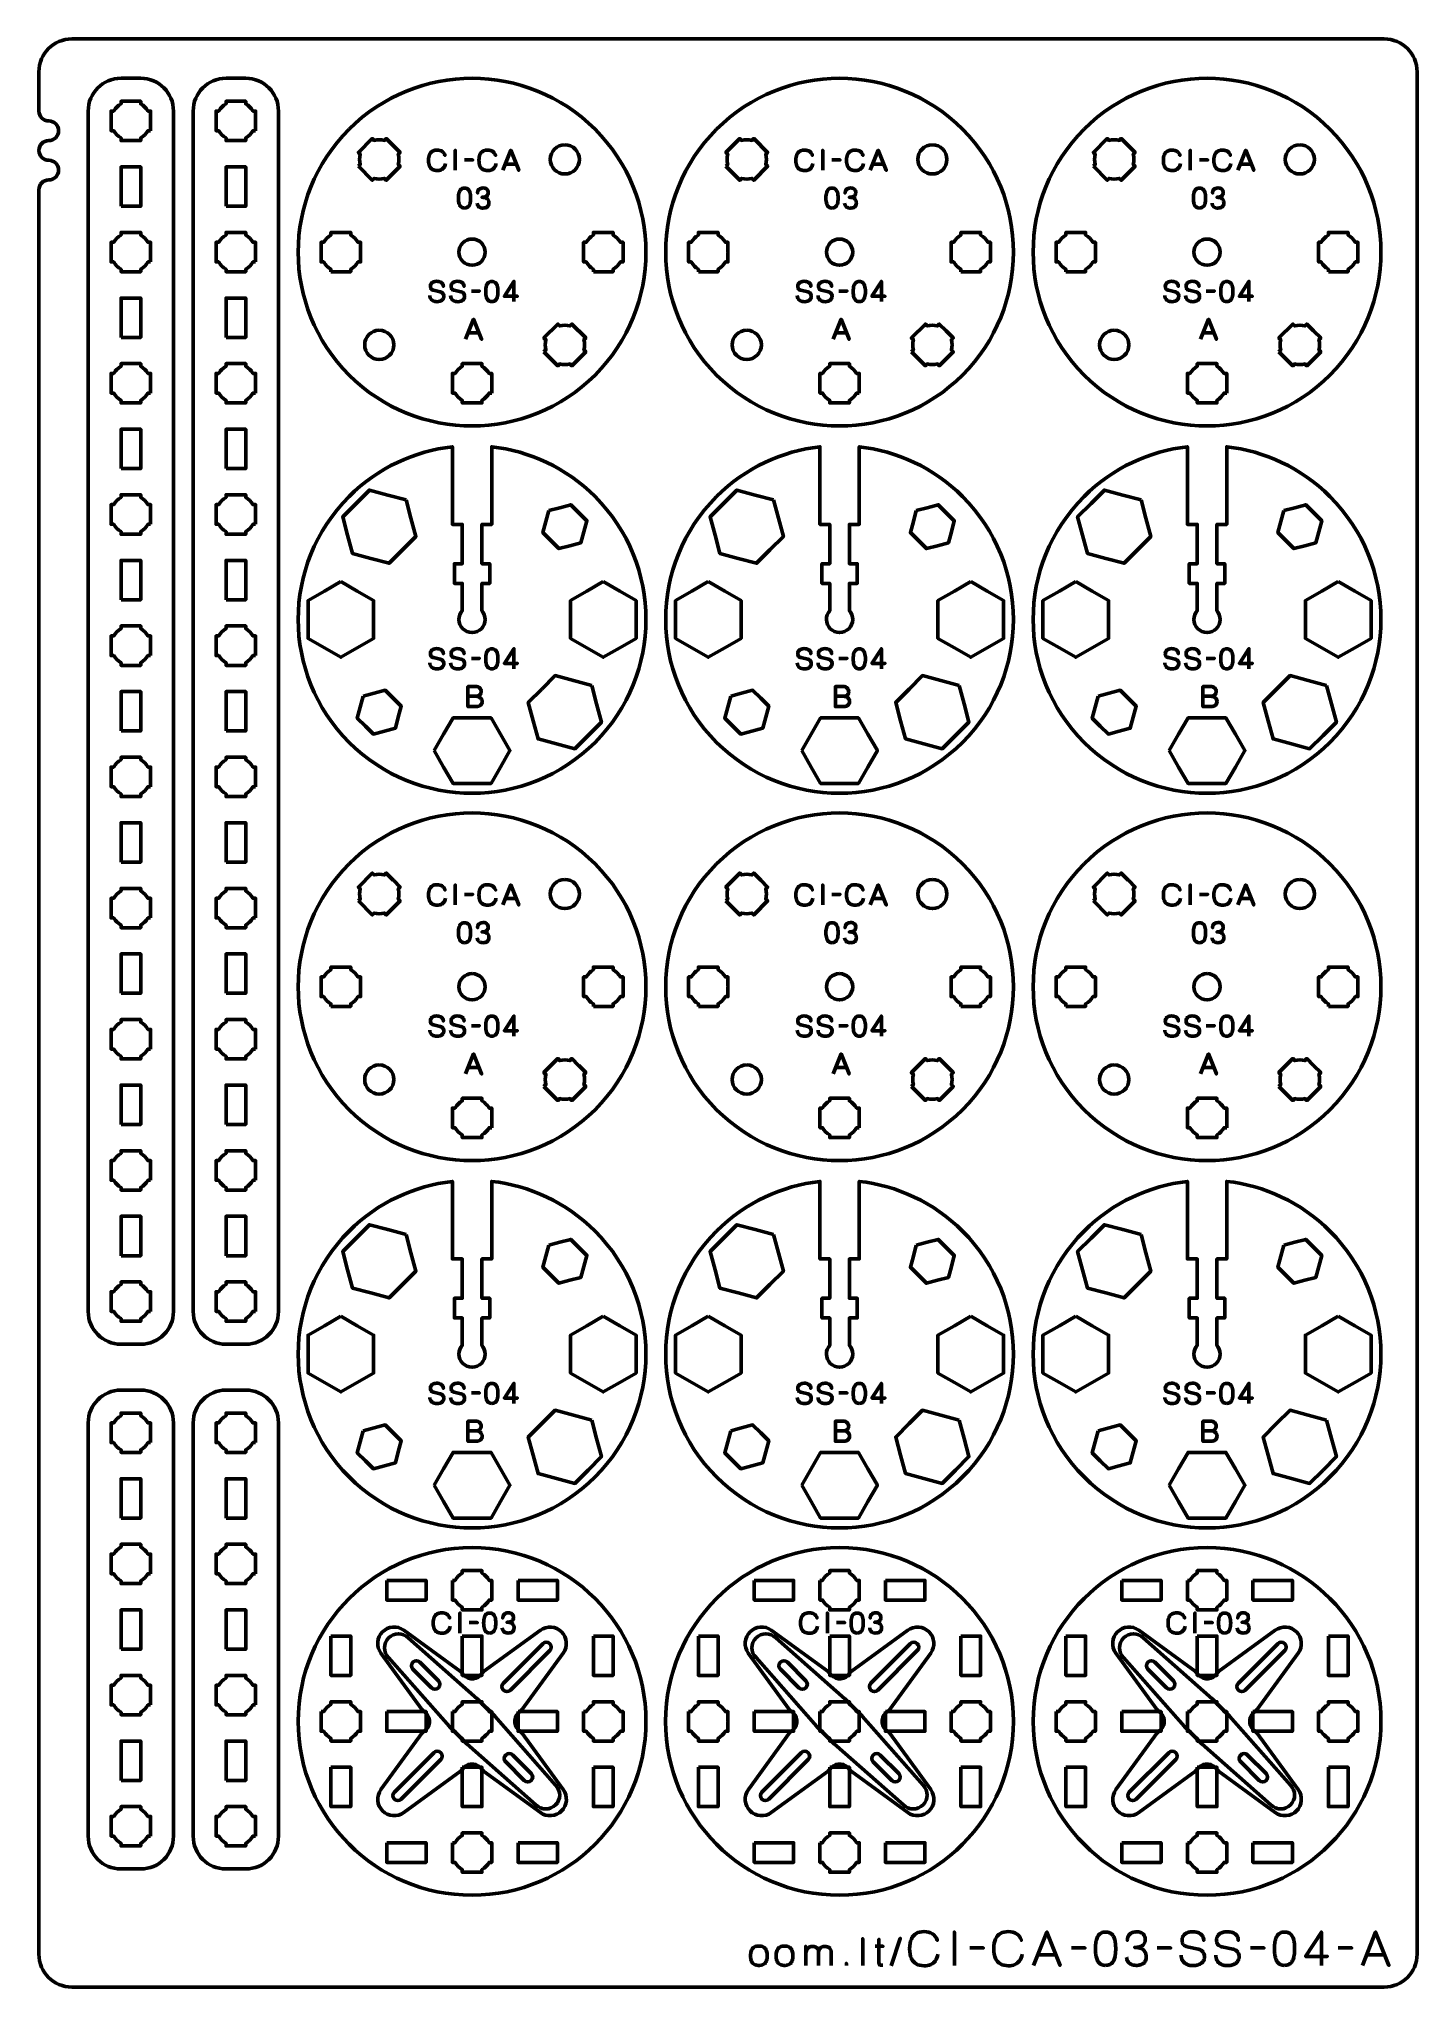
# Model space of a CAD drawing. Header units: centimetres. Extents: x -21 to 0, y -29.7 to 0.
import ezdxf

# ---------------------------------------------------------------- set-up
doc = ezdxf.new("R2010")
doc.units = ezdxf.units.CM
doc.header["$MEASUREMENT"] = 0
doc.layers.add('Layer 1', color=7, linetype='Continuous')

msp = doc.modelspace()

# ---------------------------------------------------------------- linework, layer by layer
at = {"layer": 'Layer 1', "lineweight": 53}
for centre in [(-14.40002, -3.24991), (-8.80002, -3.24991), (-3.20002, -3.24991), (-14.40002, -14.44991), (-8.80002, -14.44991), (-3.20002, -14.44991)]:
    msp.add_ellipse(centre, major_axis=(0, 0.2), ratio=1, dxfattribs=at)
at = {"layer": 'Layer 1', "color": 3, "lineweight": 53}
for centre in [(-14.40005, -25.64994), (-8.80005, -25.64994), (-3.20005, -25.64994)]:
    msp.add_ellipse(centre, major_axis=(0, 2.65), ratio=1, dxfattribs=at)
at = {"layer": 'Layer 1', "color": 1, "lineweight": 53}
msp.add_open_spline([(-21.00003, -29.19995), (-21.00003, -29.19995), (-21.00003, -2.29992), (-21.00003, -2.29992), (-21.00003, -2.29992), (-21.00003, -2.21709), (-20.93286, -2.14992), (-20.85003, -2.14992), (-20.85003, -2.14992), (-20.7672, -2.14992), (-20.70003, -2.08275), (-20.70003, -1.99992), (-20.70003, -1.99992), (-20.70003, -1.91709), (-20.7672, -1.84992), (-20.85003, -1.84992), (-20.85003, -1.84992), (-20.93286, -1.84992), (-21.00003, -1.78275), (-21.00003, -1.69992), (-21.00003, -1.69992), (-21.00003, -1.61709), (-20.93286, -1.54992), (-20.85003, -1.54992), (-20.85003, -1.54992), (-20.7672, -1.54992), (-20.70003, -1.48275), (-20.70003, -1.39992), (-20.70003, -1.39992), (-20.70003, -1.31709), (-20.7672, -1.24992), (-20.85003, -1.24992), (-20.85003, -1.24992), (-20.93286, -1.24992), (-21.00003, -1.18275), (-21.00003, -1.09992), (-21.00003, -1.09992), (-21.00003, -1.09992), (-21.00003, -0.49992), (-21.00003, -0.49992), (-21.00003, -0.49992), (-21.00003, -0.22295), (-20.77694, 0.00004), (-20.49994, 0.00004), (-20.49994, 0.00004), (-20.49994, 0.00004), (-0.50008, 0.00004), (-0.50008, 0.00004), (-0.50008, 0.00004), (-0.22294, 0.00004), (0.00002, -0.22295), (0.00002, -0.49992), (0.00002, -0.49992), (0.00002, -0.49992), (0.00002, -29.19995), (0.00002, -29.19995), (0.00002, -29.19995), (0.00002, -29.47695), (-0.22294, -29.70004), (-0.50008, -29.70004), (-0.50008, -29.70004), (-0.50008, -29.70004), (-20.49994, -29.70004), (-20.49994, -29.70004), (-20.49994, -29.70004), (-20.77694, -29.70004), (-21.00003, -29.47695), (-21.00003, -29.19995)], degree=3, knots=[0, 0, 0, 0, 0.05882353, 0.05882353, 0.05882353, 0.05882353, 0.11764706, 0.11764706, 0.11764706, 0.11764706, 0.17647059, 0.17647059, 0.17647059, 0.17647059, 0.23529412, 0.23529412, 0.23529412, 0.23529412, 0.29411765, 0.29411765, 0.29411765, 0.29411765, 0.35294118, 0.35294118, 0.35294118, 0.35294118, 0.41176471, 0.41176471, 0.41176471, 0.41176471, 0.47058824, 0.47058824, 0.47058824, 0.47058824, 0.52941176, 0.52941176, 0.52941176, 0.52941176, 0.58823529, 0.58823529, 0.58823529, 0.58823529, 0.64705882, 0.64705882, 0.64705882, 0.64705882, 0.70588235, 0.70588235, 0.70588235, 0.70588235, 0.76470588, 0.76470588, 0.76470588, 0.76470588, 0.82352941, 0.82352941, 0.82352941, 0.82352941, 0.88235294, 0.88235294, 0.88235294, 0.88235294, 0.94117647, 0.94117647, 0.94117647, 0.94117647, 1, 1, 1, 1], dxfattribs=at)
at = {"layer": 'Layer 1', "color": 3, "lineweight": 53}
for points, knots in [([(-16.27383, -1.37613), (-15.23913, -0.34143), (-13.5609, -0.34143), (-12.52617, -1.37616), (-12.52617, -1.37616), (-11.49147, -2.41086), (-11.49147, -4.0891), (-12.52617, -5.1238), (-12.52617, -5.1238), (-13.5609, -6.15853), (-15.23913, -6.15853), (-16.27383, -5.12383), (-16.27383, -5.12383), (-17.30856, -4.0891), (-17.30856, -2.41086), (-16.27383, -1.37613)], [0, 0, 0, 0, 0.25, 0.25, 0.25, 0.25, 0.5, 0.5, 0.5, 0.5, 0.75, 0.75, 0.75, 0.75, 1, 1, 1, 1]), ([(-10.67383, -1.37613), (-9.63913, -0.34143), (-7.9609, -0.34143), (-6.92617, -1.37616), (-6.92617, -1.37616), (-5.89147, -2.41086), (-5.89147, -4.0891), (-6.92617, -5.1238), (-6.92617, -5.1238), (-7.9609, -6.15853), (-9.63913, -6.15853), (-10.67383, -5.12383), (-10.67383, -5.12383), (-11.70856, -4.0891), (-11.70856, -2.41086), (-10.67383, -1.37613)], [0, 0, 0, 0, 0.25, 0.25, 0.25, 0.25, 0.5, 0.5, 0.5, 0.5, 0.75, 0.75, 0.75, 0.75, 1, 1, 1, 1]), ([(-5.07383, -1.37613), (-4.03913, -0.34143), (-2.3609, -0.34143), (-1.32617, -1.37616), (-1.32617, -1.37616), (-0.29147, -2.41086), (-0.29147, -4.0891), (-1.32617, -5.1238), (-1.32617, -5.1238), (-2.3609, -6.15853), (-4.03913, -6.15853), (-5.07383, -5.12383), (-5.07383, -5.12383), (-6.10856, -4.0891), (-6.10856, -2.41086), (-5.07383, -1.37613)], [0, 0, 0, 0, 0.25, 0.25, 0.25, 0.25, 0.5, 0.5, 0.5, 0.5, 0.75, 0.75, 0.75, 0.75, 1, 1, 1, 1]), ([(-20.25007, -19.39972), (-20.25007, -19.39972), (-20.25007, -1.09979), (-20.25007, -1.09979), (-20.25007, -1.09979), (-20.25007, -0.82279), (-20.02698, -0.59969), (-19.74998, -0.59969), (-19.74998, -0.59969), (-19.74998, -0.59969), (-19.44997, -0.59969), (-19.44997, -0.59969), (-19.44997, -0.59969), (-19.17301, -0.59969), (-18.95005, -0.82279), (-18.95005, -1.09979), (-18.95005, -1.09979), (-18.95005, -1.09979), (-18.95005, -19.39972), (-18.95005, -19.39972), (-18.95005, -19.39972), (-18.95005, -19.67672), (-19.17301, -19.89981), (-19.44997, -19.89981), (-19.44997, -19.89981), (-19.44997, -19.89981), (-19.74998, -19.89981), (-19.74998, -19.89981), (-19.74998, -19.89981), (-20.02698, -19.89981), (-20.25007, -19.67672), (-20.25007, -19.39972)], [0, 0, 0, 0, 0.125, 0.125, 0.125, 0.125, 0.25, 0.25, 0.25, 0.25, 0.375, 0.375, 0.375, 0.375, 0.5, 0.5, 0.5, 0.5, 0.625, 0.625, 0.625, 0.625, 0.75, 0.75, 0.75, 0.75, 0.875, 0.875, 0.875, 0.875, 1, 1, 1, 1]), ([(-18.65007, -19.39972), (-18.65007, -19.39972), (-18.65007, -1.09979), (-18.65007, -1.09979), (-18.65007, -1.09979), (-18.65007, -0.82279), (-18.42698, -0.59969), (-18.14998, -0.59969), (-18.14998, -0.59969), (-18.14998, -0.59969), (-17.84997, -0.59969), (-17.84997, -0.59969), (-17.84997, -0.59969), (-17.57301, -0.59969), (-17.35005, -0.82279), (-17.35005, -1.09979), (-17.35005, -1.09979), (-17.35005, -1.09979), (-17.35005, -19.39972), (-17.35005, -19.39972), (-17.35005, -19.39972), (-17.35005, -19.67672), (-17.57301, -19.89981), (-17.84997, -19.89981), (-17.84997, -19.89981), (-17.84997, -19.89981), (-18.14998, -19.89981), (-18.14998, -19.89981), (-18.14998, -19.89981), (-18.42698, -19.89981), (-18.65007, -19.67672), (-18.65007, -19.39972)], [0, 0, 0, 0, 0.125, 0.125, 0.125, 0.125, 0.25, 0.25, 0.25, 0.25, 0.375, 0.375, 0.375, 0.375, 0.5, 0.5, 0.5, 0.5, 0.625, 0.625, 0.625, 0.625, 0.75, 0.75, 0.75, 0.75, 0.875, 0.875, 0.875, 0.875, 1, 1, 1, 1]), ([(-16.27383, -6.97613), (-15.8329, -6.5352), (-15.2751, -6.28234), (-14.70003, -6.21723), (-14.70003, -6.21723), (-14.70003, -6.21723), (-14.70003, -7.39997), (-14.70003, -7.39997), (-14.70003, -7.39997), (-14.70003, -7.39997), (-14.55002, -7.39997), (-14.55002, -7.39997), (-14.55002, -7.39997), (-14.55002, -7.39997), (-14.55002, -7.99991), (-14.55002, -7.99991), (-14.55002, -7.99991), (-14.55002, -7.99991), (-14.67003, -7.99991), (-14.67003, -7.99991), (-14.67003, -7.99991), (-14.67003, -7.99991), (-14.67003, -8.29991), (-14.67003, -8.29991), (-14.67003, -8.29991), (-14.67003, -8.29991), (-14.55002, -8.29991), (-14.55002, -8.29991), (-14.55002, -8.29991), (-14.55002, -8.29991), (-14.55002, -8.71765), (-14.55002, -8.71765), (-14.55002, -8.71765), (-14.58113, -8.7529), (-14.60002, -8.7992), (-14.60002, -8.84991), (-14.60002, -8.84991), (-14.60002, -8.96035), (-14.51046, -9.04991), (-14.40002, -9.04991), (-14.40002, -9.04991), (-14.28958, -9.04991), (-14.20002, -8.96035), (-14.20002, -8.84991), (-14.20002, -8.84991), (-14.20002, -8.7992), (-14.21891, -8.7529), (-14.25002, -8.71765), (-14.25002, -8.71765), (-14.25002, -8.71765), (-14.25002, -8.29991), (-14.25002, -8.29991), (-14.25002, -8.29991), (-14.25002, -8.29991), (-14.13003, -8.29991), (-14.13003, -8.29991), (-14.13003, -8.29991), (-14.13003, -8.29991), (-14.13003, -7.99991), (-14.13003, -7.99991), (-14.13003, -7.99991), (-14.13003, -7.99991), (-14.25002, -7.99991), (-14.25002, -7.99991), (-14.25002, -7.99991), (-14.25002, -7.99991), (-14.25002, -7.39997), (-14.25002, -7.39997), (-14.25002, -7.39997), (-14.25002, -7.39997), (-14.10003, -7.39997), (-14.10003, -7.39997), (-14.10003, -7.39997), (-14.10003, -7.39997), (-14.10003, -6.21721), (-14.10003, -6.21721), (-14.10003, -6.21721), (-13.52495, -6.28229), (-12.96713, -6.5352), (-12.52617, -6.97616), (-12.52617, -6.97616), (-11.49147, -8.01086), (-11.49147, -9.6891), (-12.52617, -10.7238), (-12.52617, -10.7238), (-13.5609, -11.75853), (-15.23913, -11.75853), (-16.27383, -10.72383), (-16.27383, -10.72383), (-17.30856, -9.6891), (-17.30856, -8.01086), (-16.27383, -6.97613)], [0, 0, 0, 0, 0.04347826, 0.04347826, 0.04347826, 0.04347826, 0.08695652, 0.08695652, 0.08695652, 0.08695652, 0.13043478, 0.13043478, 0.13043478, 0.13043478, 0.17391304, 0.17391304, 0.17391304, 0.17391304, 0.2173913, 0.2173913, 0.2173913, 0.2173913, 0.26086957, 0.26086957, 0.26086957, 0.26086957, 0.30434783, 0.30434783, 0.30434783, 0.30434783, 0.34782609, 0.34782609, 0.34782609, 0.34782609, 0.39130435, 0.39130435, 0.39130435, 0.39130435, 0.43478261, 0.43478261, 0.43478261, 0.43478261, 0.47826087, 0.47826087, 0.47826087, 0.47826087, 0.52173913, 0.52173913, 0.52173913, 0.52173913, 0.56521739, 0.56521739, 0.56521739, 0.56521739, 0.60869565, 0.60869565, 0.60869565, 0.60869565, 0.65217391, 0.65217391, 0.65217391, 0.65217391, 0.69565217, 0.69565217, 0.69565217, 0.69565217, 0.73913043, 0.73913043, 0.73913043, 0.73913043, 0.7826087, 0.7826087, 0.7826087, 0.7826087, 0.82608696, 0.82608696, 0.82608696, 0.82608696, 0.86956522, 0.86956522, 0.86956522, 0.86956522, 0.91304348, 0.91304348, 0.91304348, 0.91304348, 0.95652174, 0.95652174, 0.95652174, 0.95652174, 1, 1, 1, 1]), ([(-10.67383, -6.97613), (-10.2329, -6.5352), (-9.6751, -6.28234), (-9.10003, -6.21723), (-9.10003, -6.21723), (-9.10003, -6.21723), (-9.10003, -7.39997), (-9.10003, -7.39997), (-9.10003, -7.39997), (-9.10003, -7.39997), (-8.95002, -7.39997), (-8.95002, -7.39997), (-8.95002, -7.39997), (-8.95002, -7.39997), (-8.95002, -7.99991), (-8.95002, -7.99991), (-8.95002, -7.99991), (-8.95002, -7.99991), (-9.07003, -7.99991), (-9.07003, -7.99991), (-9.07003, -7.99991), (-9.07003, -7.99991), (-9.07003, -8.29991), (-9.07003, -8.29991), (-9.07003, -8.29991), (-9.07003, -8.29991), (-8.95002, -8.29991), (-8.95002, -8.29991), (-8.95002, -8.29991), (-8.95002, -8.29991), (-8.95002, -8.71765), (-8.95002, -8.71765), (-8.95002, -8.71765), (-8.98113, -8.7529), (-9.00002, -8.7992), (-9.00002, -8.84991), (-9.00002, -8.84991), (-9.00002, -8.96035), (-8.91046, -9.04991), (-8.80002, -9.04991), (-8.80002, -9.04991), (-8.68958, -9.04991), (-8.60002, -8.96035), (-8.60002, -8.84991), (-8.60002, -8.84991), (-8.60002, -8.7992), (-8.61891, -8.7529), (-8.65002, -8.71765), (-8.65002, -8.71765), (-8.65002, -8.71765), (-8.65002, -8.29991), (-8.65002, -8.29991), (-8.65002, -8.29991), (-8.65002, -8.29991), (-8.53003, -8.29991), (-8.53003, -8.29991), (-8.53003, -8.29991), (-8.53003, -8.29991), (-8.53003, -7.99991), (-8.53003, -7.99991), (-8.53003, -7.99991), (-8.53003, -7.99991), (-8.65002, -7.99991), (-8.65002, -7.99991), (-8.65002, -7.99991), (-8.65002, -7.99991), (-8.65002, -7.39997), (-8.65002, -7.39997), (-8.65002, -7.39997), (-8.65002, -7.39997), (-8.50003, -7.39997), (-8.50003, -7.39997), (-8.50003, -7.39997), (-8.50003, -7.39997), (-8.50003, -6.21721), (-8.50003, -6.21721), (-8.50003, -6.21721), (-7.92495, -6.28229), (-7.36713, -6.5352), (-6.92617, -6.97616), (-6.92617, -6.97616), (-5.89147, -8.01086), (-5.89147, -9.6891), (-6.92617, -10.7238), (-6.92617, -10.7238), (-7.9609, -11.75853), (-9.63913, -11.75853), (-10.67383, -10.72383), (-10.67383, -10.72383), (-11.70856, -9.6891), (-11.70856, -8.01086), (-10.67383, -6.97613)], [0, 0, 0, 0, 0.04347826, 0.04347826, 0.04347826, 0.04347826, 0.08695652, 0.08695652, 0.08695652, 0.08695652, 0.13043478, 0.13043478, 0.13043478, 0.13043478, 0.17391304, 0.17391304, 0.17391304, 0.17391304, 0.2173913, 0.2173913, 0.2173913, 0.2173913, 0.26086957, 0.26086957, 0.26086957, 0.26086957, 0.30434783, 0.30434783, 0.30434783, 0.30434783, 0.34782609, 0.34782609, 0.34782609, 0.34782609, 0.39130435, 0.39130435, 0.39130435, 0.39130435, 0.43478261, 0.43478261, 0.43478261, 0.43478261, 0.47826087, 0.47826087, 0.47826087, 0.47826087, 0.52173913, 0.52173913, 0.52173913, 0.52173913, 0.56521739, 0.56521739, 0.56521739, 0.56521739, 0.60869565, 0.60869565, 0.60869565, 0.60869565, 0.65217391, 0.65217391, 0.65217391, 0.65217391, 0.69565217, 0.69565217, 0.69565217, 0.69565217, 0.73913043, 0.73913043, 0.73913043, 0.73913043, 0.7826087, 0.7826087, 0.7826087, 0.7826087, 0.82608696, 0.82608696, 0.82608696, 0.82608696, 0.86956522, 0.86956522, 0.86956522, 0.86956522, 0.91304348, 0.91304348, 0.91304348, 0.91304348, 0.95652174, 0.95652174, 0.95652174, 0.95652174, 1, 1, 1, 1]), ([(-5.07383, -6.97613), (-4.6329, -6.5352), (-4.0751, -6.28234), (-3.50003, -6.21723), (-3.50003, -6.21723), (-3.50003, -6.21723), (-3.50003, -7.39997), (-3.50003, -7.39997), (-3.50003, -7.39997), (-3.50003, -7.39997), (-3.35002, -7.39997), (-3.35002, -7.39997), (-3.35002, -7.39997), (-3.35002, -7.39997), (-3.35002, -7.99991), (-3.35002, -7.99991), (-3.35002, -7.99991), (-3.35002, -7.99991), (-3.47003, -7.99991), (-3.47003, -7.99991), (-3.47003, -7.99991), (-3.47003, -7.99991), (-3.47003, -8.29991), (-3.47003, -8.29991), (-3.47003, -8.29991), (-3.47003, -8.29991), (-3.35002, -8.29991), (-3.35002, -8.29991), (-3.35002, -8.29991), (-3.35002, -8.29991), (-3.35002, -8.71765), (-3.35002, -8.71765), (-3.35002, -8.71765), (-3.38113, -8.7529), (-3.40002, -8.7992), (-3.40002, -8.84991), (-3.40002, -8.84991), (-3.40002, -8.96035), (-3.31046, -9.04991), (-3.20002, -9.04991), (-3.20002, -9.04991), (-3.08958, -9.04991), (-3.00002, -8.96035), (-3.00002, -8.84991), (-3.00002, -8.84991), (-3.00002, -8.7992), (-3.01891, -8.7529), (-3.05002, -8.71765), (-3.05002, -8.71765), (-3.05002, -8.71765), (-3.05002, -8.29991), (-3.05002, -8.29991), (-3.05002, -8.29991), (-3.05002, -8.29991), (-2.93003, -8.29991), (-2.93003, -8.29991), (-2.93003, -8.29991), (-2.93003, -8.29991), (-2.93003, -7.99991), (-2.93003, -7.99991), (-2.93003, -7.99991), (-2.93003, -7.99991), (-3.05002, -7.99991), (-3.05002, -7.99991), (-3.05002, -7.99991), (-3.05002, -7.99991), (-3.05002, -7.39997), (-3.05002, -7.39997), (-3.05002, -7.39997), (-3.05002, -7.39997), (-2.90003, -7.39997), (-2.90003, -7.39997), (-2.90003, -7.39997), (-2.90003, -7.39997), (-2.90003, -6.21721), (-2.90003, -6.21721), (-2.90003, -6.21721), (-2.32495, -6.28229), (-1.76713, -6.5352), (-1.32617, -6.97616), (-1.32617, -6.97616), (-0.29147, -8.01086), (-0.29147, -9.6891), (-1.32617, -10.7238), (-1.32617, -10.7238), (-2.3609, -11.75853), (-4.03913, -11.75853), (-5.07383, -10.72383), (-5.07383, -10.72383), (-6.10856, -9.6891), (-6.10856, -8.01086), (-5.07383, -6.97613)], [0, 0, 0, 0, 0.04347826, 0.04347826, 0.04347826, 0.04347826, 0.08695652, 0.08695652, 0.08695652, 0.08695652, 0.13043478, 0.13043478, 0.13043478, 0.13043478, 0.17391304, 0.17391304, 0.17391304, 0.17391304, 0.2173913, 0.2173913, 0.2173913, 0.2173913, 0.26086957, 0.26086957, 0.26086957, 0.26086957, 0.30434783, 0.30434783, 0.30434783, 0.30434783, 0.34782609, 0.34782609, 0.34782609, 0.34782609, 0.39130435, 0.39130435, 0.39130435, 0.39130435, 0.43478261, 0.43478261, 0.43478261, 0.43478261, 0.47826087, 0.47826087, 0.47826087, 0.47826087, 0.52173913, 0.52173913, 0.52173913, 0.52173913, 0.56521739, 0.56521739, 0.56521739, 0.56521739, 0.60869565, 0.60869565, 0.60869565, 0.60869565, 0.65217391, 0.65217391, 0.65217391, 0.65217391, 0.69565217, 0.69565217, 0.69565217, 0.69565217, 0.73913043, 0.73913043, 0.73913043, 0.73913043, 0.7826087, 0.7826087, 0.7826087, 0.7826087, 0.82608696, 0.82608696, 0.82608696, 0.82608696, 0.86956522, 0.86956522, 0.86956522, 0.86956522, 0.91304348, 0.91304348, 0.91304348, 0.91304348, 0.95652174, 0.95652174, 0.95652174, 0.95652174, 1, 1, 1, 1]), ([(-16.27383, -12.57613), (-15.23913, -11.54143), (-13.5609, -11.54143), (-12.52617, -12.57616), (-12.52617, -12.57616), (-11.49147, -13.61086), (-11.49147, -15.2891), (-12.52617, -16.3238), (-12.52617, -16.3238), (-13.5609, -17.35853), (-15.23913, -17.35853), (-16.27383, -16.32383), (-16.27383, -16.32383), (-17.30856, -15.2891), (-17.30856, -13.61086), (-16.27383, -12.57613)], [0, 0, 0, 0, 0.25, 0.25, 0.25, 0.25, 0.5, 0.5, 0.5, 0.5, 0.75, 0.75, 0.75, 0.75, 1, 1, 1, 1]), ([(-10.67383, -12.57613), (-9.63913, -11.54143), (-7.9609, -11.54143), (-6.92617, -12.57616), (-6.92617, -12.57616), (-5.89147, -13.61086), (-5.89147, -15.2891), (-6.92617, -16.3238), (-6.92617, -16.3238), (-7.9609, -17.35853), (-9.63913, -17.35853), (-10.67383, -16.32383), (-10.67383, -16.32383), (-11.70856, -15.2891), (-11.70856, -13.61086), (-10.67383, -12.57613)], [0, 0, 0, 0, 0.25, 0.25, 0.25, 0.25, 0.5, 0.5, 0.5, 0.5, 0.75, 0.75, 0.75, 0.75, 1, 1, 1, 1]), ([(-5.07383, -12.57613), (-4.03913, -11.54143), (-2.3609, -11.54143), (-1.32617, -12.57616), (-1.32617, -12.57616), (-0.29147, -13.61086), (-0.29147, -15.2891), (-1.32617, -16.3238), (-1.32617, -16.3238), (-2.3609, -17.35853), (-4.03913, -17.35853), (-5.07383, -16.32383), (-5.07383, -16.32383), (-6.10856, -15.2891), (-6.10856, -13.61086), (-5.07383, -12.57613)], [0, 0, 0, 0, 0.25, 0.25, 0.25, 0.25, 0.5, 0.5, 0.5, 0.5, 0.75, 0.75, 0.75, 0.75, 1, 1, 1, 1]), ([(-16.27383, -18.17613), (-15.8329, -17.7352), (-15.2751, -17.48234), (-14.70003, -17.41723), (-14.70003, -17.41723), (-14.70003, -17.41723), (-14.70003, -18.59997), (-14.70003, -18.59997), (-14.70003, -18.59997), (-14.70003, -18.59997), (-14.55002, -18.59997), (-14.55002, -18.59997), (-14.55002, -18.59997), (-14.55002, -18.59997), (-14.55002, -19.19991), (-14.55002, -19.19991), (-14.55002, -19.19991), (-14.55002, -19.19991), (-14.67003, -19.19991), (-14.67003, -19.19991), (-14.67003, -19.19991), (-14.67003, -19.19991), (-14.67003, -19.49991), (-14.67003, -19.49991), (-14.67003, -19.49991), (-14.67003, -19.49991), (-14.55002, -19.49991), (-14.55002, -19.49991), (-14.55002, -19.49991), (-14.55002, -19.49991), (-14.55002, -19.91765), (-14.55002, -19.91765), (-14.55002, -19.91765), (-14.58113, -19.9529), (-14.60002, -19.9992), (-14.60002, -20.04991), (-14.60002, -20.04991), (-14.60002, -20.16035), (-14.51046, -20.24991), (-14.40002, -20.24991), (-14.40002, -20.24991), (-14.28958, -20.24991), (-14.20002, -20.16035), (-14.20002, -20.04991), (-14.20002, -20.04991), (-14.20002, -19.9992), (-14.21891, -19.9529), (-14.25002, -19.91765), (-14.25002, -19.91765), (-14.25002, -19.91765), (-14.25002, -19.49991), (-14.25002, -19.49991), (-14.25002, -19.49991), (-14.25002, -19.49991), (-14.13003, -19.49991), (-14.13003, -19.49991), (-14.13003, -19.49991), (-14.13003, -19.49991), (-14.13003, -19.19991), (-14.13003, -19.19991), (-14.13003, -19.19991), (-14.13003, -19.19991), (-14.25002, -19.19991), (-14.25002, -19.19991), (-14.25002, -19.19991), (-14.25002, -19.19991), (-14.25002, -18.59997), (-14.25002, -18.59997), (-14.25002, -18.59997), (-14.25002, -18.59997), (-14.10003, -18.59997), (-14.10003, -18.59997), (-14.10003, -18.59997), (-14.10003, -18.59997), (-14.10003, -17.41721), (-14.10003, -17.41721), (-14.10003, -17.41721), (-13.52495, -17.48229), (-12.96713, -17.7352), (-12.52617, -18.17616), (-12.52617, -18.17616), (-11.49147, -19.21086), (-11.49147, -20.8891), (-12.52617, -21.9238), (-12.52617, -21.9238), (-13.5609, -22.95853), (-15.23913, -22.95853), (-16.27383, -21.92383), (-16.27383, -21.92383), (-17.30856, -20.8891), (-17.30856, -19.21086), (-16.27383, -18.17613)], [0, 0, 0, 0, 0.04347826, 0.04347826, 0.04347826, 0.04347826, 0.08695652, 0.08695652, 0.08695652, 0.08695652, 0.13043478, 0.13043478, 0.13043478, 0.13043478, 0.17391304, 0.17391304, 0.17391304, 0.17391304, 0.2173913, 0.2173913, 0.2173913, 0.2173913, 0.26086957, 0.26086957, 0.26086957, 0.26086957, 0.30434783, 0.30434783, 0.30434783, 0.30434783, 0.34782609, 0.34782609, 0.34782609, 0.34782609, 0.39130435, 0.39130435, 0.39130435, 0.39130435, 0.43478261, 0.43478261, 0.43478261, 0.43478261, 0.47826087, 0.47826087, 0.47826087, 0.47826087, 0.52173913, 0.52173913, 0.52173913, 0.52173913, 0.56521739, 0.56521739, 0.56521739, 0.56521739, 0.60869565, 0.60869565, 0.60869565, 0.60869565, 0.65217391, 0.65217391, 0.65217391, 0.65217391, 0.69565217, 0.69565217, 0.69565217, 0.69565217, 0.73913043, 0.73913043, 0.73913043, 0.73913043, 0.7826087, 0.7826087, 0.7826087, 0.7826087, 0.82608696, 0.82608696, 0.82608696, 0.82608696, 0.86956522, 0.86956522, 0.86956522, 0.86956522, 0.91304348, 0.91304348, 0.91304348, 0.91304348, 0.95652174, 0.95652174, 0.95652174, 0.95652174, 1, 1, 1, 1]), ([(-10.67383, -18.17613), (-10.2329, -17.7352), (-9.6751, -17.48234), (-9.10003, -17.41723), (-9.10003, -17.41723), (-9.10003, -17.41723), (-9.10003, -18.59997), (-9.10003, -18.59997), (-9.10003, -18.59997), (-9.10003, -18.59997), (-8.95002, -18.59997), (-8.95002, -18.59997), (-8.95002, -18.59997), (-8.95002, -18.59997), (-8.95002, -19.19991), (-8.95002, -19.19991), (-8.95002, -19.19991), (-8.95002, -19.19991), (-9.07003, -19.19991), (-9.07003, -19.19991), (-9.07003, -19.19991), (-9.07003, -19.19991), (-9.07003, -19.49991), (-9.07003, -19.49991), (-9.07003, -19.49991), (-9.07003, -19.49991), (-8.95002, -19.49991), (-8.95002, -19.49991), (-8.95002, -19.49991), (-8.95002, -19.49991), (-8.95002, -19.91765), (-8.95002, -19.91765), (-8.95002, -19.91765), (-8.98113, -19.9529), (-9.00002, -19.9992), (-9.00002, -20.04991), (-9.00002, -20.04991), (-9.00002, -20.16035), (-8.91046, -20.24991), (-8.80002, -20.24991), (-8.80002, -20.24991), (-8.68958, -20.24991), (-8.60002, -20.16035), (-8.60002, -20.04991), (-8.60002, -20.04991), (-8.60002, -19.9992), (-8.61891, -19.9529), (-8.65002, -19.91765), (-8.65002, -19.91765), (-8.65002, -19.91765), (-8.65002, -19.49991), (-8.65002, -19.49991), (-8.65002, -19.49991), (-8.65002, -19.49991), (-8.53003, -19.49991), (-8.53003, -19.49991), (-8.53003, -19.49991), (-8.53003, -19.49991), (-8.53003, -19.19991), (-8.53003, -19.19991), (-8.53003, -19.19991), (-8.53003, -19.19991), (-8.65002, -19.19991), (-8.65002, -19.19991), (-8.65002, -19.19991), (-8.65002, -19.19991), (-8.65002, -18.59997), (-8.65002, -18.59997), (-8.65002, -18.59997), (-8.65002, -18.59997), (-8.50003, -18.59997), (-8.50003, -18.59997), (-8.50003, -18.59997), (-8.50003, -18.59997), (-8.50003, -17.41721), (-8.50003, -17.41721), (-8.50003, -17.41721), (-7.92495, -17.48229), (-7.36713, -17.7352), (-6.92617, -18.17616), (-6.92617, -18.17616), (-5.89147, -19.21086), (-5.89147, -20.8891), (-6.92617, -21.9238), (-6.92617, -21.9238), (-7.9609, -22.95853), (-9.63913, -22.95853), (-10.67383, -21.92383), (-10.67383, -21.92383), (-11.70856, -20.8891), (-11.70856, -19.21086), (-10.67383, -18.17613)], [0, 0, 0, 0, 0.04347826, 0.04347826, 0.04347826, 0.04347826, 0.08695652, 0.08695652, 0.08695652, 0.08695652, 0.13043478, 0.13043478, 0.13043478, 0.13043478, 0.17391304, 0.17391304, 0.17391304, 0.17391304, 0.2173913, 0.2173913, 0.2173913, 0.2173913, 0.26086957, 0.26086957, 0.26086957, 0.26086957, 0.30434783, 0.30434783, 0.30434783, 0.30434783, 0.34782609, 0.34782609, 0.34782609, 0.34782609, 0.39130435, 0.39130435, 0.39130435, 0.39130435, 0.43478261, 0.43478261, 0.43478261, 0.43478261, 0.47826087, 0.47826087, 0.47826087, 0.47826087, 0.52173913, 0.52173913, 0.52173913, 0.52173913, 0.56521739, 0.56521739, 0.56521739, 0.56521739, 0.60869565, 0.60869565, 0.60869565, 0.60869565, 0.65217391, 0.65217391, 0.65217391, 0.65217391, 0.69565217, 0.69565217, 0.69565217, 0.69565217, 0.73913043, 0.73913043, 0.73913043, 0.73913043, 0.7826087, 0.7826087, 0.7826087, 0.7826087, 0.82608696, 0.82608696, 0.82608696, 0.82608696, 0.86956522, 0.86956522, 0.86956522, 0.86956522, 0.91304348, 0.91304348, 0.91304348, 0.91304348, 0.95652174, 0.95652174, 0.95652174, 0.95652174, 1, 1, 1, 1]), ([(-5.07383, -18.17613), (-4.6329, -17.7352), (-4.0751, -17.48234), (-3.50003, -17.41723), (-3.50003, -17.41723), (-3.50003, -17.41723), (-3.50003, -18.59997), (-3.50003, -18.59997), (-3.50003, -18.59997), (-3.50003, -18.59997), (-3.35002, -18.59997), (-3.35002, -18.59997), (-3.35002, -18.59997), (-3.35002, -18.59997), (-3.35002, -19.19991), (-3.35002, -19.19991), (-3.35002, -19.19991), (-3.35002, -19.19991), (-3.47003, -19.19991), (-3.47003, -19.19991), (-3.47003, -19.19991), (-3.47003, -19.19991), (-3.47003, -19.49991), (-3.47003, -19.49991), (-3.47003, -19.49991), (-3.47003, -19.49991), (-3.35002, -19.49991), (-3.35002, -19.49991), (-3.35002, -19.49991), (-3.35002, -19.49991), (-3.35002, -19.91765), (-3.35002, -19.91765), (-3.35002, -19.91765), (-3.38113, -19.9529), (-3.40002, -19.9992), (-3.40002, -20.04991), (-3.40002, -20.04991), (-3.40002, -20.16035), (-3.31046, -20.24991), (-3.20002, -20.24991), (-3.20002, -20.24991), (-3.08958, -20.24991), (-3.00002, -20.16035), (-3.00002, -20.04991), (-3.00002, -20.04991), (-3.00002, -19.9992), (-3.01891, -19.9529), (-3.05002, -19.91765), (-3.05002, -19.91765), (-3.05002, -19.91765), (-3.05002, -19.49991), (-3.05002, -19.49991), (-3.05002, -19.49991), (-3.05002, -19.49991), (-2.93003, -19.49991), (-2.93003, -19.49991), (-2.93003, -19.49991), (-2.93003, -19.49991), (-2.93003, -19.19991), (-2.93003, -19.19991), (-2.93003, -19.19991), (-2.93003, -19.19991), (-3.05002, -19.19991), (-3.05002, -19.19991), (-3.05002, -19.19991), (-3.05002, -19.19991), (-3.05002, -18.59997), (-3.05002, -18.59997), (-3.05002, -18.59997), (-3.05002, -18.59997), (-2.90003, -18.59997), (-2.90003, -18.59997), (-2.90003, -18.59997), (-2.90003, -18.59997), (-2.90003, -17.41721), (-2.90003, -17.41721), (-2.90003, -17.41721), (-2.32495, -17.48229), (-1.76713, -17.7352), (-1.32617, -18.17616), (-1.32617, -18.17616), (-0.29147, -19.21086), (-0.29147, -20.8891), (-1.32617, -21.9238), (-1.32617, -21.9238), (-2.3609, -22.95853), (-4.03913, -22.95853), (-5.07383, -21.92383), (-5.07383, -21.92383), (-6.10856, -20.8891), (-6.10856, -19.21086), (-5.07383, -18.17613)], [0, 0, 0, 0, 0.04347826, 0.04347826, 0.04347826, 0.04347826, 0.08695652, 0.08695652, 0.08695652, 0.08695652, 0.13043478, 0.13043478, 0.13043478, 0.13043478, 0.17391304, 0.17391304, 0.17391304, 0.17391304, 0.2173913, 0.2173913, 0.2173913, 0.2173913, 0.26086957, 0.26086957, 0.26086957, 0.26086957, 0.30434783, 0.30434783, 0.30434783, 0.30434783, 0.34782609, 0.34782609, 0.34782609, 0.34782609, 0.39130435, 0.39130435, 0.39130435, 0.39130435, 0.43478261, 0.43478261, 0.43478261, 0.43478261, 0.47826087, 0.47826087, 0.47826087, 0.47826087, 0.52173913, 0.52173913, 0.52173913, 0.52173913, 0.56521739, 0.56521739, 0.56521739, 0.56521739, 0.60869565, 0.60869565, 0.60869565, 0.60869565, 0.65217391, 0.65217391, 0.65217391, 0.65217391, 0.69565217, 0.69565217, 0.69565217, 0.69565217, 0.73913043, 0.73913043, 0.73913043, 0.73913043, 0.7826087, 0.7826087, 0.7826087, 0.7826087, 0.82608696, 0.82608696, 0.82608696, 0.82608696, 0.86956522, 0.86956522, 0.86956522, 0.86956522, 0.91304348, 0.91304348, 0.91304348, 0.91304348, 0.95652174, 0.95652174, 0.95652174, 0.95652174, 1, 1, 1, 1]), ([(-20.25007, -27.39969), (-20.25007, -27.39969), (-20.25007, -21.09971), (-20.25007, -21.09971), (-20.25007, -21.09971), (-20.25007, -20.82274), (-20.02698, -20.59975), (-19.74998, -20.59975), (-19.74998, -20.59975), (-19.74998, -20.59975), (-19.44997, -20.59975), (-19.44997, -20.59975), (-19.44997, -20.59975), (-19.17301, -20.59975), (-18.95005, -20.82274), (-18.95005, -21.09971), (-18.95005, -21.09971), (-18.95005, -21.09971), (-18.95005, -27.39969), (-18.95005, -27.39969), (-18.95005, -27.39969), (-18.95005, -27.67669), (-19.17301, -27.89978), (-19.44997, -27.89978), (-19.44997, -27.89978), (-19.44997, -27.89978), (-19.74998, -27.89978), (-19.74998, -27.89978), (-19.74998, -27.89978), (-20.02698, -27.89978), (-20.25007, -27.67669), (-20.25007, -27.39969)], [0, 0, 0, 0, 0.125, 0.125, 0.125, 0.125, 0.25, 0.25, 0.25, 0.25, 0.375, 0.375, 0.375, 0.375, 0.5, 0.5, 0.5, 0.5, 0.625, 0.625, 0.625, 0.625, 0.75, 0.75, 0.75, 0.75, 0.875, 0.875, 0.875, 0.875, 1, 1, 1, 1]), ([(-18.65007, -27.39969), (-18.65007, -27.39969), (-18.65007, -21.09971), (-18.65007, -21.09971), (-18.65007, -21.09971), (-18.65007, -20.82274), (-18.42698, -20.59975), (-18.14998, -20.59975), (-18.14998, -20.59975), (-18.14998, -20.59975), (-17.84997, -20.59975), (-17.84997, -20.59975), (-17.84997, -20.59975), (-17.57301, -20.59975), (-17.35005, -20.82274), (-17.35005, -21.09971), (-17.35005, -21.09971), (-17.35005, -21.09971), (-17.35005, -27.39969), (-17.35005, -27.39969), (-17.35005, -27.39969), (-17.35005, -27.67669), (-17.57301, -27.89978), (-17.84997, -27.89978), (-17.84997, -27.89978), (-17.84997, -27.89978), (-18.14998, -27.89978), (-18.14998, -27.89978), (-18.14998, -27.89978), (-18.42698, -27.89978), (-18.65007, -27.67669), (-18.65007, -27.39969)], [0, 0, 0, 0, 0.125, 0.125, 0.125, 0.125, 0.25, 0.25, 0.25, 0.25, 0.375, 0.375, 0.375, 0.375, 0.5, 0.5, 0.5, 0.5, 0.625, 0.625, 0.625, 0.625, 0.75, 0.75, 0.75, 0.75, 0.875, 0.875, 0.875, 0.875, 1, 1, 1, 1])]:
    msp.add_open_spline(points, degree=3, knots=knots, dxfattribs=at)
at = {"layer": 'Layer 1', "lineweight": 53}
for points, knots in [([(-19.30004, -1.39979), (-19.30004, -1.39979), (-19.34015, -1.39979), (-19.34015, -1.39979), (-19.34015, -1.39979), (-19.36647, -1.44541), (-19.4045, -1.4833), (-19.44997, -1.50961), (-19.44997, -1.50961), (-19.44997, -1.50961), (-19.44997, -1.54987), (-19.44997, -1.54987), (-19.44997, -1.54987), (-19.44997, -1.54987), (-19.60005, -1.54987), (-19.60005, -1.54987), (-19.60005, -1.54987), (-19.60005, -1.54987), (-19.74998, -1.54987), (-19.74998, -1.54987), (-19.74998, -1.54987), (-19.74998, -1.54987), (-19.74998, -1.50961), (-19.74998, -1.50961), (-19.74998, -1.50961), (-19.79559, -1.4833), (-19.83351, -1.44541), (-19.85983, -1.39979), (-19.85983, -1.39979), (-19.85983, -1.39979), (-19.90005, -1.39979), (-19.90005, -1.39979), (-19.90005, -1.39979), (-19.90005, -1.39979), (-19.90005, -1.24986), (-19.90005, -1.24986), (-19.90005, -1.24986), (-19.90005, -1.24986), (-19.90005, -1.09979), (-19.90005, -1.09979), (-19.90005, -1.09979), (-19.90005, -1.09979), (-19.85983, -1.09979), (-19.85983, -1.09979), (-19.85983, -1.09979), (-19.83351, -1.05432), (-19.79559, -1.01629), (-19.74998, -0.98997), (-19.74998, -0.98997), (-19.74998, -0.98997), (-19.74998, -0.94986), (-19.74998, -0.94986), (-19.74998, -0.94986), (-19.74998, -0.94986), (-19.60005, -0.94986), (-19.60005, -0.94986), (-19.60005, -0.94986), (-19.60005, -0.94986), (-19.44997, -0.94986), (-19.44997, -0.94986), (-19.44997, -0.94986), (-19.44997, -0.94986), (-19.44997, -0.98997), (-19.44997, -0.98997), (-19.44997, -0.98997), (-19.4045, -1.01629), (-19.36647, -1.05432), (-19.34015, -1.09979), (-19.34015, -1.09979), (-19.34015, -1.09979), (-19.30004, -1.09979), (-19.30004, -1.09979), (-19.30004, -1.09979), (-19.30004, -1.09979), (-19.30004, -1.24986), (-19.30004, -1.24986), (-19.30004, -1.24986), (-19.30004, -1.24986), (-19.30004, -1.39979), (-19.30004, -1.39979)], [0, 0, 0, 0, 0.05, 0.05, 0.05, 0.05, 0.1, 0.1, 0.1, 0.1, 0.15, 0.15, 0.15, 0.15, 0.2, 0.2, 0.2, 0.2, 0.25, 0.25, 0.25, 0.25, 0.3, 0.3, 0.3, 0.3, 0.35, 0.35, 0.35, 0.35, 0.4, 0.4, 0.4, 0.4, 0.45, 0.45, 0.45, 0.45, 0.5, 0.5, 0.5, 0.5, 0.55, 0.55, 0.55, 0.55, 0.6, 0.6, 0.6, 0.6, 0.65, 0.65, 0.65, 0.65, 0.7, 0.7, 0.7, 0.7, 0.75, 0.75, 0.75, 0.75, 0.8, 0.8, 0.8, 0.8, 0.85, 0.85, 0.85, 0.85, 0.9, 0.9, 0.9, 0.9, 0.95, 0.95, 0.95, 0.95, 1, 1, 1, 1]), ([(-17.70004, -1.39979), (-17.70004, -1.39979), (-17.74015, -1.39979), (-17.74015, -1.39979), (-17.74015, -1.39979), (-17.76647, -1.44541), (-17.8045, -1.4833), (-17.84997, -1.50961), (-17.84997, -1.50961), (-17.84997, -1.50961), (-17.84997, -1.54987), (-17.84997, -1.54987), (-17.84997, -1.54987), (-17.84997, -1.54987), (-18.00005, -1.54987), (-18.00005, -1.54987), (-18.00005, -1.54987), (-18.00005, -1.54987), (-18.14998, -1.54987), (-18.14998, -1.54987), (-18.14998, -1.54987), (-18.14998, -1.54987), (-18.14998, -1.50961), (-18.14998, -1.50961), (-18.14998, -1.50961), (-18.19559, -1.4833), (-18.23351, -1.44541), (-18.25983, -1.39979), (-18.25983, -1.39979), (-18.25983, -1.39979), (-18.30005, -1.39979), (-18.30005, -1.39979), (-18.30005, -1.39979), (-18.30005, -1.39979), (-18.30005, -1.24986), (-18.30005, -1.24986), (-18.30005, -1.24986), (-18.30005, -1.24986), (-18.30005, -1.09979), (-18.30005, -1.09979), (-18.30005, -1.09979), (-18.30005, -1.09979), (-18.25983, -1.09979), (-18.25983, -1.09979), (-18.25983, -1.09979), (-18.23351, -1.05432), (-18.19559, -1.01629), (-18.14998, -0.98997), (-18.14998, -0.98997), (-18.14998, -0.98997), (-18.14998, -0.94986), (-18.14998, -0.94986), (-18.14998, -0.94986), (-18.14998, -0.94986), (-18.00005, -0.94986), (-18.00005, -0.94986), (-18.00005, -0.94986), (-18.00005, -0.94986), (-17.84997, -0.94986), (-17.84997, -0.94986), (-17.84997, -0.94986), (-17.84997, -0.94986), (-17.84997, -0.98997), (-17.84997, -0.98997), (-17.84997, -0.98997), (-17.8045, -1.01629), (-17.76647, -1.05432), (-17.74015, -1.09979), (-17.74015, -1.09979), (-17.74015, -1.09979), (-17.70004, -1.09979), (-17.70004, -1.09979), (-17.70004, -1.09979), (-17.70004, -1.09979), (-17.70004, -1.24986), (-17.70004, -1.24986), (-17.70004, -1.24986), (-17.70004, -1.24986), (-17.70004, -1.39979), (-17.70004, -1.39979)], [0, 0, 0, 0, 0.05, 0.05, 0.05, 0.05, 0.1, 0.1, 0.1, 0.1, 0.15, 0.15, 0.15, 0.15, 0.2, 0.2, 0.2, 0.2, 0.25, 0.25, 0.25, 0.25, 0.3, 0.3, 0.3, 0.3, 0.35, 0.35, 0.35, 0.35, 0.4, 0.4, 0.4, 0.4, 0.45, 0.45, 0.45, 0.45, 0.5, 0.5, 0.5, 0.5, 0.55, 0.55, 0.55, 0.55, 0.6, 0.6, 0.6, 0.6, 0.65, 0.65, 0.65, 0.65, 0.7, 0.7, 0.7, 0.7, 0.75, 0.75, 0.75, 0.75, 0.8, 0.8, 0.8, 0.8, 0.85, 0.85, 0.85, 0.85, 0.9, 0.9, 0.9, 0.9, 0.95, 0.95, 0.95, 0.95, 1, 1, 1, 1]), ([(-16.13247, -1.94179), (-16.13247, -1.94179), (-16.10404, -1.91337), (-16.10404, -1.91337), (-16.10404, -1.91337), (-16.11761, -1.86256), (-16.11759, -1.8089), (-16.10403, -1.7581), (-16.10403, -1.7581), (-16.10403, -1.7581), (-16.13247, -1.72966), (-16.13247, -1.72966), (-16.13247, -1.72966), (-16.13247, -1.72966), (-15.92034, -1.51753), (-15.92034, -1.51753), (-15.92034, -1.51753), (-15.92034, -1.51753), (-15.89192, -1.54595), (-15.89192, -1.54595), (-15.89192, -1.54595), (-15.84111, -1.53237), (-15.78741, -1.53234), (-15.73657, -1.5459), (-15.73657, -1.5459), (-15.73657, -1.5459), (-15.70821, -1.51753), (-15.70821, -1.51753), (-15.70821, -1.51753), (-15.70821, -1.51753), (-15.60538, -1.62036), (-15.60538, -1.62036), (-15.60538, -1.62036), (-15.60538, -1.62036), (-15.60205, -1.6236), (-15.60205, -1.6236), (-15.60205, -1.6236), (-15.60205, -1.6236), (-15.59881, -1.62693), (-15.59881, -1.62693), (-15.59881, -1.62693), (-15.59881, -1.62693), (-15.49607, -1.72966), (-15.49607, -1.72966), (-15.49607, -1.72966), (-15.49607, -1.72966), (-15.52441, -1.758), (-15.52441, -1.758), (-15.52441, -1.758), (-15.51082, -1.80885), (-15.51081, -1.8626), (-15.5244, -1.91347), (-15.5244, -1.91347), (-15.5244, -1.91347), (-15.49607, -1.94179), (-15.49607, -1.94179), (-15.49607, -1.94179), (-15.49607, -1.94179), (-15.59739, -2.04311), (-15.59739, -2.04311), (-15.59739, -2.04311), (-15.59739, -2.04311), (-15.60205, -2.04788), (-15.60205, -2.04788), (-15.60205, -2.04788), (-15.60205, -2.04788), (-15.60683, -2.05255), (-15.60683, -2.05255), (-15.60683, -2.05255), (-15.60683, -2.05255), (-15.70821, -2.15393), (-15.70821, -2.15393), (-15.70821, -2.15393), (-15.70821, -2.15393), (-15.73656, -2.12557), (-15.73656, -2.12557), (-15.73656, -2.12557), (-15.7874, -2.13913), (-15.84112, -2.13913), (-15.89195, -2.12554), (-15.89195, -2.12554), (-15.89195, -2.12554), (-15.92034, -2.15393), (-15.92034, -2.15393), (-15.92034, -2.15393), (-15.92034, -2.15393), (-16.13247, -1.94179), (-16.13247, -1.94179)], [0, 0, 0, 0, 0.04545455, 0.04545455, 0.04545455, 0.04545455, 0.09090909, 0.09090909, 0.09090909, 0.09090909, 0.13636364, 0.13636364, 0.13636364, 0.13636364, 0.18181818, 0.18181818, 0.18181818, 0.18181818, 0.22727273, 0.22727273, 0.22727273, 0.22727273, 0.27272727, 0.27272727, 0.27272727, 0.27272727, 0.31818182, 0.31818182, 0.31818182, 0.31818182, 0.36363636, 0.36363636, 0.36363636, 0.36363636, 0.40909091, 0.40909091, 0.40909091, 0.40909091, 0.45454545, 0.45454545, 0.45454545, 0.45454545, 0.5, 0.5, 0.5, 0.5, 0.54545455, 0.54545455, 0.54545455, 0.54545455, 0.59090909, 0.59090909, 0.59090909, 0.59090909, 0.63636364, 0.63636364, 0.63636364, 0.63636364, 0.68181818, 0.68181818, 0.68181818, 0.68181818, 0.72727273, 0.72727273, 0.72727273, 0.72727273, 0.77272727, 0.77272727, 0.77272727, 0.77272727, 0.81818182, 0.81818182, 0.81818182, 0.81818182, 0.86363636, 0.86363636, 0.86363636, 0.86363636, 0.90909091, 0.90909091, 0.90909091, 0.90909091, 0.95454545, 0.95454545, 0.95454545, 0.95454545, 1, 1, 1, 1]), ([(-12.98582, -1.61325), (-12.86296, -1.61325), (-12.76332, -1.71289), (-12.76332, -1.83575), (-12.76332, -1.83575), (-12.76332, -1.95862), (-12.86296, -2.05825), (-12.98582, -2.05825), (-12.98582, -2.05825), (-13.10868, -2.05825), (-13.20832, -1.95862), (-13.20832, -1.83575), (-13.20832, -1.83575), (-13.20832, -1.71289), (-13.10868, -1.61325), (-12.98582, -1.61325)], [0, 0, 0, 0, 0.25, 0.25, 0.25, 0.25, 0.5, 0.5, 0.5, 0.5, 0.75, 0.75, 0.75, 0.75, 1, 1, 1, 1]), ([(-10.53247, -1.94179), (-10.53247, -1.94179), (-10.50404, -1.91337), (-10.50404, -1.91337), (-10.50404, -1.91337), (-10.51761, -1.86256), (-10.51759, -1.8089), (-10.50403, -1.7581), (-10.50403, -1.7581), (-10.50403, -1.7581), (-10.53247, -1.72966), (-10.53247, -1.72966), (-10.53247, -1.72966), (-10.53247, -1.72966), (-10.32034, -1.51753), (-10.32034, -1.51753), (-10.32034, -1.51753), (-10.32034, -1.51753), (-10.29192, -1.54595), (-10.29192, -1.54595), (-10.29192, -1.54595), (-10.24111, -1.53237), (-10.18741, -1.53234), (-10.13657, -1.5459), (-10.13657, -1.5459), (-10.13657, -1.5459), (-10.10821, -1.51753), (-10.10821, -1.51753), (-10.10821, -1.51753), (-10.10821, -1.51753), (-10.00538, -1.62036), (-10.00538, -1.62036), (-10.00538, -1.62036), (-10.00538, -1.62036), (-10.00205, -1.6236), (-10.00205, -1.6236), (-10.00205, -1.6236), (-10.00205, -1.6236), (-9.99881, -1.62693), (-9.99881, -1.62693), (-9.99881, -1.62693), (-9.99881, -1.62693), (-9.89607, -1.72966), (-9.89607, -1.72966), (-9.89607, -1.72966), (-9.89607, -1.72966), (-9.92441, -1.758), (-9.92441, -1.758), (-9.92441, -1.758), (-9.91082, -1.80885), (-9.91081, -1.8626), (-9.9244, -1.91347), (-9.9244, -1.91347), (-9.9244, -1.91347), (-9.89607, -1.94179), (-9.89607, -1.94179), (-9.89607, -1.94179), (-9.89607, -1.94179), (-9.99739, -2.04311), (-9.99739, -2.04311), (-9.99739, -2.04311), (-9.99739, -2.04311), (-10.00205, -2.04788), (-10.00205, -2.04788), (-10.00205, -2.04788), (-10.00205, -2.04788), (-10.00683, -2.05255), (-10.00683, -2.05255), (-10.00683, -2.05255), (-10.00683, -2.05255), (-10.10821, -2.15393), (-10.10821, -2.15393), (-10.10821, -2.15393), (-10.10821, -2.15393), (-10.13656, -2.12557), (-10.13656, -2.12557), (-10.13656, -2.12557), (-10.1874, -2.13913), (-10.24112, -2.13913), (-10.29195, -2.12554), (-10.29195, -2.12554), (-10.29195, -2.12554), (-10.32034, -2.15393), (-10.32034, -2.15393), (-10.32034, -2.15393), (-10.32034, -2.15393), (-10.53247, -1.94179), (-10.53247, -1.94179)], [0, 0, 0, 0, 0.04545455, 0.04545455, 0.04545455, 0.04545455, 0.09090909, 0.09090909, 0.09090909, 0.09090909, 0.13636364, 0.13636364, 0.13636364, 0.13636364, 0.18181818, 0.18181818, 0.18181818, 0.18181818, 0.22727273, 0.22727273, 0.22727273, 0.22727273, 0.27272727, 0.27272727, 0.27272727, 0.27272727, 0.31818182, 0.31818182, 0.31818182, 0.31818182, 0.36363636, 0.36363636, 0.36363636, 0.36363636, 0.40909091, 0.40909091, 0.40909091, 0.40909091, 0.45454545, 0.45454545, 0.45454545, 0.45454545, 0.5, 0.5, 0.5, 0.5, 0.54545455, 0.54545455, 0.54545455, 0.54545455, 0.59090909, 0.59090909, 0.59090909, 0.59090909, 0.63636364, 0.63636364, 0.63636364, 0.63636364, 0.68181818, 0.68181818, 0.68181818, 0.68181818, 0.72727273, 0.72727273, 0.72727273, 0.72727273, 0.77272727, 0.77272727, 0.77272727, 0.77272727, 0.81818182, 0.81818182, 0.81818182, 0.81818182, 0.86363636, 0.86363636, 0.86363636, 0.86363636, 0.90909091, 0.90909091, 0.90909091, 0.90909091, 0.95454545, 0.95454545, 0.95454545, 0.95454545, 1, 1, 1, 1]), ([(-7.38582, -1.61325), (-7.26296, -1.61325), (-7.16332, -1.71289), (-7.16332, -1.83575), (-7.16332, -1.83575), (-7.16332, -1.95862), (-7.26296, -2.05825), (-7.38582, -2.05825), (-7.38582, -2.05825), (-7.50868, -2.05825), (-7.60832, -1.95862), (-7.60832, -1.83575), (-7.60832, -1.83575), (-7.60832, -1.71289), (-7.50868, -1.61325), (-7.38582, -1.61325)], [0, 0, 0, 0, 0.25, 0.25, 0.25, 0.25, 0.5, 0.5, 0.5, 0.5, 0.75, 0.75, 0.75, 0.75, 1, 1, 1, 1]), ([(-4.93247, -1.94179), (-4.93247, -1.94179), (-4.90404, -1.91337), (-4.90404, -1.91337), (-4.90404, -1.91337), (-4.91761, -1.86256), (-4.91759, -1.8089), (-4.90403, -1.7581), (-4.90403, -1.7581), (-4.90403, -1.7581), (-4.93247, -1.72966), (-4.93247, -1.72966), (-4.93247, -1.72966), (-4.93247, -1.72966), (-4.72034, -1.51753), (-4.72034, -1.51753), (-4.72034, -1.51753), (-4.72034, -1.51753), (-4.69192, -1.54595), (-4.69192, -1.54595), (-4.69192, -1.54595), (-4.64111, -1.53237), (-4.58741, -1.53234), (-4.53657, -1.5459), (-4.53657, -1.5459), (-4.53657, -1.5459), (-4.50821, -1.51753), (-4.50821, -1.51753), (-4.50821, -1.51753), (-4.50821, -1.51753), (-4.40538, -1.62036), (-4.40538, -1.62036), (-4.40538, -1.62036), (-4.40538, -1.62036), (-4.40205, -1.6236), (-4.40205, -1.6236), (-4.40205, -1.6236), (-4.40205, -1.6236), (-4.39881, -1.62693), (-4.39881, -1.62693), (-4.39881, -1.62693), (-4.39881, -1.62693), (-4.29607, -1.72966), (-4.29607, -1.72966), (-4.29607, -1.72966), (-4.29607, -1.72966), (-4.32441, -1.758), (-4.32441, -1.758), (-4.32441, -1.758), (-4.31082, -1.80885), (-4.31081, -1.8626), (-4.3244, -1.91347), (-4.3244, -1.91347), (-4.3244, -1.91347), (-4.29607, -1.94179), (-4.29607, -1.94179), (-4.29607, -1.94179), (-4.29607, -1.94179), (-4.39739, -2.04311), (-4.39739, -2.04311), (-4.39739, -2.04311), (-4.39739, -2.04311), (-4.40205, -2.04788), (-4.40205, -2.04788), (-4.40205, -2.04788), (-4.40205, -2.04788), (-4.40683, -2.05255), (-4.40683, -2.05255), (-4.40683, -2.05255), (-4.40683, -2.05255), (-4.50821, -2.15393), (-4.50821, -2.15393), (-4.50821, -2.15393), (-4.50821, -2.15393), (-4.53656, -2.12557), (-4.53656, -2.12557), (-4.53656, -2.12557), (-4.5874, -2.13913), (-4.64112, -2.13913), (-4.69195, -2.12554), (-4.69195, -2.12554), (-4.69195, -2.12554), (-4.72034, -2.15393), (-4.72034, -2.15393), (-4.72034, -2.15393), (-4.72034, -2.15393), (-4.93247, -1.94179), (-4.93247, -1.94179)], [0, 0, 0, 0, 0.04545455, 0.04545455, 0.04545455, 0.04545455, 0.09090909, 0.09090909, 0.09090909, 0.09090909, 0.13636364, 0.13636364, 0.13636364, 0.13636364, 0.18181818, 0.18181818, 0.18181818, 0.18181818, 0.22727273, 0.22727273, 0.22727273, 0.22727273, 0.27272727, 0.27272727, 0.27272727, 0.27272727, 0.31818182, 0.31818182, 0.31818182, 0.31818182, 0.36363636, 0.36363636, 0.36363636, 0.36363636, 0.40909091, 0.40909091, 0.40909091, 0.40909091, 0.45454545, 0.45454545, 0.45454545, 0.45454545, 0.5, 0.5, 0.5, 0.5, 0.54545455, 0.54545455, 0.54545455, 0.54545455, 0.59090909, 0.59090909, 0.59090909, 0.59090909, 0.63636364, 0.63636364, 0.63636364, 0.63636364, 0.68181818, 0.68181818, 0.68181818, 0.68181818, 0.72727273, 0.72727273, 0.72727273, 0.72727273, 0.77272727, 0.77272727, 0.77272727, 0.77272727, 0.81818182, 0.81818182, 0.81818182, 0.81818182, 0.86363636, 0.86363636, 0.86363636, 0.86363636, 0.90909091, 0.90909091, 0.90909091, 0.90909091, 0.95454545, 0.95454545, 0.95454545, 0.95454545, 1, 1, 1, 1]), ([(-1.78582, -1.61325), (-1.66296, -1.61325), (-1.56332, -1.71289), (-1.56332, -1.83575), (-1.56332, -1.83575), (-1.56332, -1.95862), (-1.66296, -2.05825), (-1.78582, -2.05825), (-1.78582, -2.05825), (-1.90868, -2.05825), (-2.00832, -1.95862), (-2.00832, -1.83575), (-2.00832, -1.83575), (-2.00832, -1.71289), (-1.90868, -1.61325), (-1.78582, -1.61325)], [0, 0, 0, 0, 0.25, 0.25, 0.25, 0.25, 0.5, 0.5, 0.5, 0.5, 0.75, 0.75, 0.75, 0.75, 1, 1, 1, 1]), ([(-19.74998, -2.54978), (-19.74998, -2.54978), (-19.74998, -1.94977), (-19.74998, -1.94977), (-19.74998, -1.94977), (-19.74998, -1.94977), (-19.44997, -1.94977), (-19.44997, -1.94977), (-19.44997, -1.94977), (-19.44997, -1.94977), (-19.44997, -2.54978), (-19.44997, -2.54978), (-19.44997, -2.54978), (-19.44997, -2.54978), (-19.74998, -2.54978), (-19.74998, -2.54978)], [0, 0, 0, 0, 0.25, 0.25, 0.25, 0.25, 0.5, 0.5, 0.5, 0.5, 0.75, 0.75, 0.75, 0.75, 1, 1, 1, 1]), ([(-18.14998, -2.54978), (-18.14998, -2.54978), (-18.14998, -1.94977), (-18.14998, -1.94977), (-18.14998, -1.94977), (-18.14998, -1.94977), (-17.84997, -1.94977), (-17.84997, -1.94977), (-17.84997, -1.94977), (-17.84997, -1.94977), (-17.84997, -2.54978), (-17.84997, -2.54978), (-17.84997, -2.54978), (-17.84997, -2.54978), (-18.14998, -2.54978), (-18.14998, -2.54978)], [0, 0, 0, 0, 0.25, 0.25, 0.25, 0.25, 0.5, 0.5, 0.5, 0.5, 0.75, 0.75, 0.75, 0.75, 1, 1, 1, 1]), ([(-19.30004, -3.39973), (-19.30004, -3.39973), (-19.34015, -3.39973), (-19.34015, -3.39973), (-19.34015, -3.39973), (-19.36647, -3.44534), (-19.4045, -3.48326), (-19.44997, -3.50972), (-19.44997, -3.50972), (-19.44997, -3.50972), (-19.44997, -3.5498), (-19.44997, -3.5498), (-19.44997, -3.5498), (-19.44997, -3.5498), (-19.60005, -3.5498), (-19.60005, -3.5498), (-19.60005, -3.5498), (-19.60005, -3.5498), (-19.74998, -3.5498), (-19.74998, -3.5498), (-19.74998, -3.5498), (-19.74998, -3.5498), (-19.74998, -3.50972), (-19.74998, -3.50972), (-19.74998, -3.50972), (-19.79559, -3.48326), (-19.83351, -3.44534), (-19.85983, -3.39973), (-19.85983, -3.39973), (-19.85983, -3.39973), (-19.90005, -3.39973), (-19.90005, -3.39973), (-19.90005, -3.39973), (-19.90005, -3.39973), (-19.90005, -3.2498), (-19.90005, -3.2498), (-19.90005, -3.2498), (-19.90005, -3.2498), (-19.90005, -3.09972), (-19.90005, -3.09972), (-19.90005, -3.09972), (-19.90005, -3.09972), (-19.85983, -3.09972), (-19.85983, -3.09972), (-19.85983, -3.09972), (-19.83351, -3.05425), (-19.79559, -3.01636), (-19.74998, -2.9899), (-19.74998, -2.9899), (-19.74998, -2.9899), (-19.74998, -2.94979), (-19.74998, -2.94979), (-19.74998, -2.94979), (-19.74998, -2.94979), (-19.60005, -2.94979), (-19.60005, -2.94979), (-19.60005, -2.94979), (-19.60005, -2.94979), (-19.44997, -2.94979), (-19.44997, -2.94979), (-19.44997, -2.94979), (-19.44997, -2.94979), (-19.44997, -2.9899), (-19.44997, -2.9899), (-19.44997, -2.9899), (-19.4045, -3.01636), (-19.36647, -3.05425), (-19.34015, -3.09972), (-19.34015, -3.09972), (-19.34015, -3.09972), (-19.30004, -3.09972), (-19.30004, -3.09972), (-19.30004, -3.09972), (-19.30004, -3.09972), (-19.30004, -3.2498), (-19.30004, -3.2498), (-19.30004, -3.2498), (-19.30004, -3.2498), (-19.30004, -3.39973), (-19.30004, -3.39973)], [0, 0, 0, 0, 0.05, 0.05, 0.05, 0.05, 0.1, 0.1, 0.1, 0.1, 0.15, 0.15, 0.15, 0.15, 0.2, 0.2, 0.2, 0.2, 0.25, 0.25, 0.25, 0.25, 0.3, 0.3, 0.3, 0.3, 0.35, 0.35, 0.35, 0.35, 0.4, 0.4, 0.4, 0.4, 0.45, 0.45, 0.45, 0.45, 0.5, 0.5, 0.5, 0.5, 0.55, 0.55, 0.55, 0.55, 0.6, 0.6, 0.6, 0.6, 0.65, 0.65, 0.65, 0.65, 0.7, 0.7, 0.7, 0.7, 0.75, 0.75, 0.75, 0.75, 0.8, 0.8, 0.8, 0.8, 0.85, 0.85, 0.85, 0.85, 0.9, 0.9, 0.9, 0.9, 0.95, 0.95, 0.95, 0.95, 1, 1, 1, 1]), ([(-17.70004, -3.39973), (-17.70004, -3.39973), (-17.74015, -3.39973), (-17.74015, -3.39973), (-17.74015, -3.39973), (-17.76647, -3.44534), (-17.8045, -3.48326), (-17.84997, -3.50972), (-17.84997, -3.50972), (-17.84997, -3.50972), (-17.84997, -3.5498), (-17.84997, -3.5498), (-17.84997, -3.5498), (-17.84997, -3.5498), (-18.00005, -3.5498), (-18.00005, -3.5498), (-18.00005, -3.5498), (-18.00005, -3.5498), (-18.14998, -3.5498), (-18.14998, -3.5498), (-18.14998, -3.5498), (-18.14998, -3.5498), (-18.14998, -3.50972), (-18.14998, -3.50972), (-18.14998, -3.50972), (-18.19559, -3.48326), (-18.23351, -3.44534), (-18.25983, -3.39973), (-18.25983, -3.39973), (-18.25983, -3.39973), (-18.30005, -3.39973), (-18.30005, -3.39973), (-18.30005, -3.39973), (-18.30005, -3.39973), (-18.30005, -3.2498), (-18.30005, -3.2498), (-18.30005, -3.2498), (-18.30005, -3.2498), (-18.30005, -3.09972), (-18.30005, -3.09972), (-18.30005, -3.09972), (-18.30005, -3.09972), (-18.25983, -3.09972), (-18.25983, -3.09972), (-18.25983, -3.09972), (-18.23351, -3.05425), (-18.19559, -3.01636), (-18.14998, -2.9899), (-18.14998, -2.9899), (-18.14998, -2.9899), (-18.14998, -2.94979), (-18.14998, -2.94979), (-18.14998, -2.94979), (-18.14998, -2.94979), (-18.00005, -2.94979), (-18.00005, -2.94979), (-18.00005, -2.94979), (-18.00005, -2.94979), (-17.84997, -2.94979), (-17.84997, -2.94979), (-17.84997, -2.94979), (-17.84997, -2.94979), (-17.84997, -2.9899), (-17.84997, -2.9899), (-17.84997, -2.9899), (-17.8045, -3.01636), (-17.76647, -3.05425), (-17.74015, -3.09972), (-17.74015, -3.09972), (-17.74015, -3.09972), (-17.70004, -3.09972), (-17.70004, -3.09972), (-17.70004, -3.09972), (-17.70004, -3.09972), (-17.70004, -3.2498), (-17.70004, -3.2498), (-17.70004, -3.2498), (-17.70004, -3.2498), (-17.70004, -3.39973), (-17.70004, -3.39973)], [0, 0, 0, 0, 0.05, 0.05, 0.05, 0.05, 0.1, 0.1, 0.1, 0.1, 0.15, 0.15, 0.15, 0.15, 0.2, 0.2, 0.2, 0.2, 0.25, 0.25, 0.25, 0.25, 0.3, 0.3, 0.3, 0.3, 0.35, 0.35, 0.35, 0.35, 0.4, 0.4, 0.4, 0.4, 0.45, 0.45, 0.45, 0.45, 0.5, 0.5, 0.5, 0.5, 0.55, 0.55, 0.55, 0.55, 0.6, 0.6, 0.6, 0.6, 0.65, 0.65, 0.65, 0.65, 0.7, 0.7, 0.7, 0.7, 0.75, 0.75, 0.75, 0.75, 0.8, 0.8, 0.8, 0.8, 0.85, 0.85, 0.85, 0.85, 0.9, 0.9, 0.9, 0.9, 0.95, 0.95, 0.95, 0.95, 1, 1, 1, 1]), ([(-16.55006, -3.54994), (-16.55006, -3.54994), (-16.55006, -3.50974), (-16.55006, -3.50974), (-16.55006, -3.50974), (-16.59558, -3.48341), (-16.63351, -3.44545), (-16.65984, -3.39994), (-16.65984, -3.39994), (-16.65984, -3.39994), (-16.70006, -3.39994), (-16.70006, -3.39994), (-16.70006, -3.39994), (-16.70006, -3.39994), (-16.70006, -3.09994), (-16.70006, -3.09994), (-16.70006, -3.09994), (-16.70006, -3.09994), (-16.65987, -3.09994), (-16.65987, -3.09994), (-16.65987, -3.09994), (-16.63354, -3.05441), (-16.59559, -3.01642), (-16.55006, -2.99006), (-16.55006, -2.99006), (-16.55006, -2.99006), (-16.55006, -2.94994), (-16.55006, -2.94994), (-16.55006, -2.94994), (-16.55006, -2.94994), (-16.40464, -2.94994), (-16.40464, -2.94994), (-16.40464, -2.94994), (-16.40464, -2.94994), (-16.39999, -2.94988), (-16.39999, -2.94988), (-16.39999, -2.94988), (-16.39999, -2.94988), (-16.39535, -2.94994), (-16.39535, -2.94994), (-16.39535, -2.94994), (-16.39535, -2.94994), (-16.25006, -2.94994), (-16.25006, -2.94994), (-16.25006, -2.94994), (-16.25006, -2.94994), (-16.25006, -2.99001), (-16.25006, -2.99001), (-16.25006, -2.99001), (-16.20449, -3.01636), (-16.16648, -3.05436), (-16.14012, -3.09994), (-16.14012, -3.09994), (-16.14012, -3.09994), (-16.10006, -3.09994), (-16.10006, -3.09994), (-16.10006, -3.09994), (-16.10006, -3.09994), (-16.10006, -3.24322), (-16.10006, -3.24322), (-16.10006, -3.24322), (-16.10006, -3.24322), (-16.09998, -3.24989), (-16.09998, -3.24989), (-16.09998, -3.24989), (-16.09998, -3.24989), (-16.10006, -3.25657), (-16.10006, -3.25657), (-16.10006, -3.25657), (-16.10006, -3.25657), (-16.10006, -3.39994), (-16.10006, -3.39994), (-16.10006, -3.39994), (-16.10006, -3.39994), (-16.14016, -3.39994), (-16.14016, -3.39994), (-16.14016, -3.39994), (-16.16652, -3.44548), (-16.20451, -3.48346), (-16.25006, -3.50979), (-16.25006, -3.50979), (-16.25006, -3.50979), (-16.25006, -3.54994), (-16.25006, -3.54994), (-16.25006, -3.54994), (-16.25006, -3.54994), (-16.55006, -3.54994), (-16.55006, -3.54994)], [0, 0, 0, 0, 0.04545455, 0.04545455, 0.04545455, 0.04545455, 0.09090909, 0.09090909, 0.09090909, 0.09090909, 0.13636364, 0.13636364, 0.13636364, 0.13636364, 0.18181818, 0.18181818, 0.18181818, 0.18181818, 0.22727273, 0.22727273, 0.22727273, 0.22727273, 0.27272727, 0.27272727, 0.27272727, 0.27272727, 0.31818182, 0.31818182, 0.31818182, 0.31818182, 0.36363636, 0.36363636, 0.36363636, 0.36363636, 0.40909091, 0.40909091, 0.40909091, 0.40909091, 0.45454545, 0.45454545, 0.45454545, 0.45454545, 0.5, 0.5, 0.5, 0.5, 0.54545455, 0.54545455, 0.54545455, 0.54545455, 0.59090909, 0.59090909, 0.59090909, 0.59090909, 0.63636364, 0.63636364, 0.63636364, 0.63636364, 0.68181818, 0.68181818, 0.68181818, 0.68181818, 0.72727273, 0.72727273, 0.72727273, 0.72727273, 0.77272727, 0.77272727, 0.77272727, 0.77272727, 0.81818182, 0.81818182, 0.81818182, 0.81818182, 0.86363636, 0.86363636, 0.86363636, 0.86363636, 0.90909091, 0.90909091, 0.90909091, 0.90909091, 0.95454545, 0.95454545, 0.95454545, 0.95454545, 1, 1, 1, 1]), ([(-12.55006, -3.54994), (-12.55006, -3.54994), (-12.55006, -3.50974), (-12.55006, -3.50974), (-12.55006, -3.50974), (-12.59558, -3.48341), (-12.63351, -3.44545), (-12.65984, -3.39994), (-12.65984, -3.39994), (-12.65984, -3.39994), (-12.70006, -3.39994), (-12.70006, -3.39994), (-12.70006, -3.39994), (-12.70006, -3.39994), (-12.70006, -3.09994), (-12.70006, -3.09994), (-12.70006, -3.09994), (-12.70006, -3.09994), (-12.65987, -3.09994), (-12.65987, -3.09994), (-12.65987, -3.09994), (-12.63354, -3.05441), (-12.59559, -3.01642), (-12.55006, -2.99006), (-12.55006, -2.99006), (-12.55006, -2.99006), (-12.55006, -2.94994), (-12.55006, -2.94994), (-12.55006, -2.94994), (-12.55006, -2.94994), (-12.40464, -2.94994), (-12.40464, -2.94994), (-12.40464, -2.94994), (-12.40464, -2.94994), (-12.39999, -2.94988), (-12.39999, -2.94988), (-12.39999, -2.94988), (-12.39999, -2.94988), (-12.39535, -2.94994), (-12.39535, -2.94994), (-12.39535, -2.94994), (-12.39535, -2.94994), (-12.25006, -2.94994), (-12.25006, -2.94994), (-12.25006, -2.94994), (-12.25006, -2.94994), (-12.25006, -2.99001), (-12.25006, -2.99001), (-12.25006, -2.99001), (-12.20449, -3.01636), (-12.16648, -3.05436), (-12.14012, -3.09994), (-12.14012, -3.09994), (-12.14012, -3.09994), (-12.10006, -3.09994), (-12.10006, -3.09994), (-12.10006, -3.09994), (-12.10006, -3.09994), (-12.10006, -3.24322), (-12.10006, -3.24322), (-12.10006, -3.24322), (-12.10006, -3.24322), (-12.09998, -3.24989), (-12.09998, -3.24989), (-12.09998, -3.24989), (-12.09998, -3.24989), (-12.10006, -3.25657), (-12.10006, -3.25657), (-12.10006, -3.25657), (-12.10006, -3.25657), (-12.10006, -3.39994), (-12.10006, -3.39994), (-12.10006, -3.39994), (-12.10006, -3.39994), (-12.14016, -3.39994), (-12.14016, -3.39994), (-12.14016, -3.39994), (-12.16652, -3.44548), (-12.20451, -3.48346), (-12.25006, -3.50979), (-12.25006, -3.50979), (-12.25006, -3.50979), (-12.25006, -3.54994), (-12.25006, -3.54994), (-12.25006, -3.54994), (-12.25006, -3.54994), (-12.55006, -3.54994), (-12.55006, -3.54994)], [0, 0, 0, 0, 0.04545455, 0.04545455, 0.04545455, 0.04545455, 0.09090909, 0.09090909, 0.09090909, 0.09090909, 0.13636364, 0.13636364, 0.13636364, 0.13636364, 0.18181818, 0.18181818, 0.18181818, 0.18181818, 0.22727273, 0.22727273, 0.22727273, 0.22727273, 0.27272727, 0.27272727, 0.27272727, 0.27272727, 0.31818182, 0.31818182, 0.31818182, 0.31818182, 0.36363636, 0.36363636, 0.36363636, 0.36363636, 0.40909091, 0.40909091, 0.40909091, 0.40909091, 0.45454545, 0.45454545, 0.45454545, 0.45454545, 0.5, 0.5, 0.5, 0.5, 0.54545455, 0.54545455, 0.54545455, 0.54545455, 0.59090909, 0.59090909, 0.59090909, 0.59090909, 0.63636364, 0.63636364, 0.63636364, 0.63636364, 0.68181818, 0.68181818, 0.68181818, 0.68181818, 0.72727273, 0.72727273, 0.72727273, 0.72727273, 0.77272727, 0.77272727, 0.77272727, 0.77272727, 0.81818182, 0.81818182, 0.81818182, 0.81818182, 0.86363636, 0.86363636, 0.86363636, 0.86363636, 0.90909091, 0.90909091, 0.90909091, 0.90909091, 0.95454545, 0.95454545, 0.95454545, 0.95454545, 1, 1, 1, 1]), ([(-10.95006, -3.54994), (-10.95006, -3.54994), (-10.95006, -3.50974), (-10.95006, -3.50974), (-10.95006, -3.50974), (-10.99558, -3.48341), (-11.03351, -3.44545), (-11.05984, -3.39994), (-11.05984, -3.39994), (-11.05984, -3.39994), (-11.10006, -3.39994), (-11.10006, -3.39994), (-11.10006, -3.39994), (-11.10006, -3.39994), (-11.10006, -3.09994), (-11.10006, -3.09994), (-11.10006, -3.09994), (-11.10006, -3.09994), (-11.05987, -3.09994), (-11.05987, -3.09994), (-11.05987, -3.09994), (-11.03354, -3.05441), (-10.99559, -3.01642), (-10.95006, -2.99006), (-10.95006, -2.99006), (-10.95006, -2.99006), (-10.95006, -2.94994), (-10.95006, -2.94994), (-10.95006, -2.94994), (-10.95006, -2.94994), (-10.80464, -2.94994), (-10.80464, -2.94994), (-10.80464, -2.94994), (-10.80464, -2.94994), (-10.79999, -2.94988), (-10.79999, -2.94988), (-10.79999, -2.94988), (-10.79999, -2.94988), (-10.79535, -2.94994), (-10.79535, -2.94994), (-10.79535, -2.94994), (-10.79535, -2.94994), (-10.65006, -2.94994), (-10.65006, -2.94994), (-10.65006, -2.94994), (-10.65006, -2.94994), (-10.65006, -2.99001), (-10.65006, -2.99001), (-10.65006, -2.99001), (-10.60449, -3.01636), (-10.56648, -3.05436), (-10.54012, -3.09994), (-10.54012, -3.09994), (-10.54012, -3.09994), (-10.50006, -3.09994), (-10.50006, -3.09994), (-10.50006, -3.09994), (-10.50006, -3.09994), (-10.50006, -3.24322), (-10.50006, -3.24322), (-10.50006, -3.24322), (-10.50006, -3.24322), (-10.49998, -3.24989), (-10.49998, -3.24989), (-10.49998, -3.24989), (-10.49998, -3.24989), (-10.50006, -3.25657), (-10.50006, -3.25657), (-10.50006, -3.25657), (-10.50006, -3.25657), (-10.50006, -3.39994), (-10.50006, -3.39994), (-10.50006, -3.39994), (-10.50006, -3.39994), (-10.54016, -3.39994), (-10.54016, -3.39994), (-10.54016, -3.39994), (-10.56652, -3.44548), (-10.60451, -3.48346), (-10.65006, -3.50979), (-10.65006, -3.50979), (-10.65006, -3.50979), (-10.65006, -3.54994), (-10.65006, -3.54994), (-10.65006, -3.54994), (-10.65006, -3.54994), (-10.95006, -3.54994), (-10.95006, -3.54994)], [0, 0, 0, 0, 0.04545455, 0.04545455, 0.04545455, 0.04545455, 0.09090909, 0.09090909, 0.09090909, 0.09090909, 0.13636364, 0.13636364, 0.13636364, 0.13636364, 0.18181818, 0.18181818, 0.18181818, 0.18181818, 0.22727273, 0.22727273, 0.22727273, 0.22727273, 0.27272727, 0.27272727, 0.27272727, 0.27272727, 0.31818182, 0.31818182, 0.31818182, 0.31818182, 0.36363636, 0.36363636, 0.36363636, 0.36363636, 0.40909091, 0.40909091, 0.40909091, 0.40909091, 0.45454545, 0.45454545, 0.45454545, 0.45454545, 0.5, 0.5, 0.5, 0.5, 0.54545455, 0.54545455, 0.54545455, 0.54545455, 0.59090909, 0.59090909, 0.59090909, 0.59090909, 0.63636364, 0.63636364, 0.63636364, 0.63636364, 0.68181818, 0.68181818, 0.68181818, 0.68181818, 0.72727273, 0.72727273, 0.72727273, 0.72727273, 0.77272727, 0.77272727, 0.77272727, 0.77272727, 0.81818182, 0.81818182, 0.81818182, 0.81818182, 0.86363636, 0.86363636, 0.86363636, 0.86363636, 0.90909091, 0.90909091, 0.90909091, 0.90909091, 0.95454545, 0.95454545, 0.95454545, 0.95454545, 1, 1, 1, 1]), ([(-6.95006, -3.54994), (-6.95006, -3.54994), (-6.95006, -3.50974), (-6.95006, -3.50974), (-6.95006, -3.50974), (-6.99558, -3.48341), (-7.03351, -3.44545), (-7.05984, -3.39994), (-7.05984, -3.39994), (-7.05984, -3.39994), (-7.10006, -3.39994), (-7.10006, -3.39994), (-7.10006, -3.39994), (-7.10006, -3.39994), (-7.10006, -3.09994), (-7.10006, -3.09994), (-7.10006, -3.09994), (-7.10006, -3.09994), (-7.05987, -3.09994), (-7.05987, -3.09994), (-7.05987, -3.09994), (-7.03354, -3.05441), (-6.99559, -3.01642), (-6.95006, -2.99006), (-6.95006, -2.99006), (-6.95006, -2.99006), (-6.95006, -2.94994), (-6.95006, -2.94994), (-6.95006, -2.94994), (-6.95006, -2.94994), (-6.80464, -2.94994), (-6.80464, -2.94994), (-6.80464, -2.94994), (-6.80464, -2.94994), (-6.79999, -2.94988), (-6.79999, -2.94988), (-6.79999, -2.94988), (-6.79999, -2.94988), (-6.79535, -2.94994), (-6.79535, -2.94994), (-6.79535, -2.94994), (-6.79535, -2.94994), (-6.65006, -2.94994), (-6.65006, -2.94994), (-6.65006, -2.94994), (-6.65006, -2.94994), (-6.65006, -2.99001), (-6.65006, -2.99001), (-6.65006, -2.99001), (-6.60449, -3.01636), (-6.56648, -3.05436), (-6.54012, -3.09994), (-6.54012, -3.09994), (-6.54012, -3.09994), (-6.50006, -3.09994), (-6.50006, -3.09994), (-6.50006, -3.09994), (-6.50006, -3.09994), (-6.50006, -3.24322), (-6.50006, -3.24322), (-6.50006, -3.24322), (-6.50006, -3.24322), (-6.49998, -3.24989), (-6.49998, -3.24989), (-6.49998, -3.24989), (-6.49998, -3.24989), (-6.50006, -3.25657), (-6.50006, -3.25657), (-6.50006, -3.25657), (-6.50006, -3.25657), (-6.50006, -3.39994), (-6.50006, -3.39994), (-6.50006, -3.39994), (-6.50006, -3.39994), (-6.54016, -3.39994), (-6.54016, -3.39994), (-6.54016, -3.39994), (-6.56652, -3.44548), (-6.60451, -3.48346), (-6.65006, -3.50979), (-6.65006, -3.50979), (-6.65006, -3.50979), (-6.65006, -3.54994), (-6.65006, -3.54994), (-6.65006, -3.54994), (-6.65006, -3.54994), (-6.95006, -3.54994), (-6.95006, -3.54994)], [0, 0, 0, 0, 0.04545455, 0.04545455, 0.04545455, 0.04545455, 0.09090909, 0.09090909, 0.09090909, 0.09090909, 0.13636364, 0.13636364, 0.13636364, 0.13636364, 0.18181818, 0.18181818, 0.18181818, 0.18181818, 0.22727273, 0.22727273, 0.22727273, 0.22727273, 0.27272727, 0.27272727, 0.27272727, 0.27272727, 0.31818182, 0.31818182, 0.31818182, 0.31818182, 0.36363636, 0.36363636, 0.36363636, 0.36363636, 0.40909091, 0.40909091, 0.40909091, 0.40909091, 0.45454545, 0.45454545, 0.45454545, 0.45454545, 0.5, 0.5, 0.5, 0.5, 0.54545455, 0.54545455, 0.54545455, 0.54545455, 0.59090909, 0.59090909, 0.59090909, 0.59090909, 0.63636364, 0.63636364, 0.63636364, 0.63636364, 0.68181818, 0.68181818, 0.68181818, 0.68181818, 0.72727273, 0.72727273, 0.72727273, 0.72727273, 0.77272727, 0.77272727, 0.77272727, 0.77272727, 0.81818182, 0.81818182, 0.81818182, 0.81818182, 0.86363636, 0.86363636, 0.86363636, 0.86363636, 0.90909091, 0.90909091, 0.90909091, 0.90909091, 0.95454545, 0.95454545, 0.95454545, 0.95454545, 1, 1, 1, 1]), ([(-5.35006, -3.54994), (-5.35006, -3.54994), (-5.35006, -3.50974), (-5.35006, -3.50974), (-5.35006, -3.50974), (-5.39558, -3.48341), (-5.43351, -3.44545), (-5.45984, -3.39994), (-5.45984, -3.39994), (-5.45984, -3.39994), (-5.50006, -3.39994), (-5.50006, -3.39994), (-5.50006, -3.39994), (-5.50006, -3.39994), (-5.50006, -3.09994), (-5.50006, -3.09994), (-5.50006, -3.09994), (-5.50006, -3.09994), (-5.45987, -3.09994), (-5.45987, -3.09994), (-5.45987, -3.09994), (-5.43354, -3.05441), (-5.39559, -3.01642), (-5.35006, -2.99006), (-5.35006, -2.99006), (-5.35006, -2.99006), (-5.35006, -2.94994), (-5.35006, -2.94994), (-5.35006, -2.94994), (-5.35006, -2.94994), (-5.20464, -2.94994), (-5.20464, -2.94994), (-5.20464, -2.94994), (-5.20464, -2.94994), (-5.19999, -2.94988), (-5.19999, -2.94988), (-5.19999, -2.94988), (-5.19999, -2.94988), (-5.19535, -2.94994), (-5.19535, -2.94994), (-5.19535, -2.94994), (-5.19535, -2.94994), (-5.05006, -2.94994), (-5.05006, -2.94994), (-5.05006, -2.94994), (-5.05006, -2.94994), (-5.05006, -2.99001), (-5.05006, -2.99001), (-5.05006, -2.99001), (-5.00449, -3.01636), (-4.96648, -3.05436), (-4.94012, -3.09994), (-4.94012, -3.09994), (-4.94012, -3.09994), (-4.90006, -3.09994), (-4.90006, -3.09994), (-4.90006, -3.09994), (-4.90006, -3.09994), (-4.90006, -3.24322), (-4.90006, -3.24322), (-4.90006, -3.24322), (-4.90006, -3.24322), (-4.89998, -3.24989), (-4.89998, -3.24989), (-4.89998, -3.24989), (-4.89998, -3.24989), (-4.90006, -3.25657), (-4.90006, -3.25657), (-4.90006, -3.25657), (-4.90006, -3.25657), (-4.90006, -3.39994), (-4.90006, -3.39994), (-4.90006, -3.39994), (-4.90006, -3.39994), (-4.94016, -3.39994), (-4.94016, -3.39994), (-4.94016, -3.39994), (-4.96652, -3.44548), (-5.00451, -3.48346), (-5.05006, -3.50979), (-5.05006, -3.50979), (-5.05006, -3.50979), (-5.05006, -3.54994), (-5.05006, -3.54994), (-5.05006, -3.54994), (-5.05006, -3.54994), (-5.35006, -3.54994), (-5.35006, -3.54994)], [0, 0, 0, 0, 0.04545455, 0.04545455, 0.04545455, 0.04545455, 0.09090909, 0.09090909, 0.09090909, 0.09090909, 0.13636364, 0.13636364, 0.13636364, 0.13636364, 0.18181818, 0.18181818, 0.18181818, 0.18181818, 0.22727273, 0.22727273, 0.22727273, 0.22727273, 0.27272727, 0.27272727, 0.27272727, 0.27272727, 0.31818182, 0.31818182, 0.31818182, 0.31818182, 0.36363636, 0.36363636, 0.36363636, 0.36363636, 0.40909091, 0.40909091, 0.40909091, 0.40909091, 0.45454545, 0.45454545, 0.45454545, 0.45454545, 0.5, 0.5, 0.5, 0.5, 0.54545455, 0.54545455, 0.54545455, 0.54545455, 0.59090909, 0.59090909, 0.59090909, 0.59090909, 0.63636364, 0.63636364, 0.63636364, 0.63636364, 0.68181818, 0.68181818, 0.68181818, 0.68181818, 0.72727273, 0.72727273, 0.72727273, 0.72727273, 0.77272727, 0.77272727, 0.77272727, 0.77272727, 0.81818182, 0.81818182, 0.81818182, 0.81818182, 0.86363636, 0.86363636, 0.86363636, 0.86363636, 0.90909091, 0.90909091, 0.90909091, 0.90909091, 0.95454545, 0.95454545, 0.95454545, 0.95454545, 1, 1, 1, 1]), ([(-1.35006, -3.54994), (-1.35006, -3.54994), (-1.35006, -3.50974), (-1.35006, -3.50974), (-1.35006, -3.50974), (-1.39558, -3.48341), (-1.43351, -3.44545), (-1.45984, -3.39994), (-1.45984, -3.39994), (-1.45984, -3.39994), (-1.50006, -3.39994), (-1.50006, -3.39994), (-1.50006, -3.39994), (-1.50006, -3.39994), (-1.50006, -3.09994), (-1.50006, -3.09994), (-1.50006, -3.09994), (-1.50006, -3.09994), (-1.45987, -3.09994), (-1.45987, -3.09994), (-1.45987, -3.09994), (-1.43354, -3.05441), (-1.39559, -3.01642), (-1.35006, -2.99006), (-1.35006, -2.99006), (-1.35006, -2.99006), (-1.35006, -2.94994), (-1.35006, -2.94994), (-1.35006, -2.94994), (-1.35006, -2.94994), (-1.20464, -2.94994), (-1.20464, -2.94994), (-1.20464, -2.94994), (-1.20464, -2.94994), (-1.19999, -2.94988), (-1.19999, -2.94988), (-1.19999, -2.94988), (-1.19999, -2.94988), (-1.19535, -2.94994), (-1.19535, -2.94994), (-1.19535, -2.94994), (-1.19535, -2.94994), (-1.05006, -2.94994), (-1.05006, -2.94994), (-1.05006, -2.94994), (-1.05006, -2.94994), (-1.05006, -2.99001), (-1.05006, -2.99001), (-1.05006, -2.99001), (-1.00449, -3.01636), (-0.96648, -3.05436), (-0.94012, -3.09994), (-0.94012, -3.09994), (-0.94012, -3.09994), (-0.90006, -3.09994), (-0.90006, -3.09994), (-0.90006, -3.09994), (-0.90006, -3.09994), (-0.90006, -3.24322), (-0.90006, -3.24322), (-0.90006, -3.24322), (-0.90006, -3.24322), (-0.89998, -3.24989), (-0.89998, -3.24989), (-0.89998, -3.24989), (-0.89998, -3.24989), (-0.90006, -3.25657), (-0.90006, -3.25657), (-0.90006, -3.25657), (-0.90006, -3.25657), (-0.90006, -3.39994), (-0.90006, -3.39994), (-0.90006, -3.39994), (-0.90006, -3.39994), (-0.94016, -3.39994), (-0.94016, -3.39994), (-0.94016, -3.39994), (-0.96652, -3.44548), (-1.00451, -3.48346), (-1.05006, -3.50979), (-1.05006, -3.50979), (-1.05006, -3.50979), (-1.05006, -3.54994), (-1.05006, -3.54994), (-1.05006, -3.54994), (-1.05006, -3.54994), (-1.35006, -3.54994), (-1.35006, -3.54994)], [0, 0, 0, 0, 0.04545455, 0.04545455, 0.04545455, 0.04545455, 0.09090909, 0.09090909, 0.09090909, 0.09090909, 0.13636364, 0.13636364, 0.13636364, 0.13636364, 0.18181818, 0.18181818, 0.18181818, 0.18181818, 0.22727273, 0.22727273, 0.22727273, 0.22727273, 0.27272727, 0.27272727, 0.27272727, 0.27272727, 0.31818182, 0.31818182, 0.31818182, 0.31818182, 0.36363636, 0.36363636, 0.36363636, 0.36363636, 0.40909091, 0.40909091, 0.40909091, 0.40909091, 0.45454545, 0.45454545, 0.45454545, 0.45454545, 0.5, 0.5, 0.5, 0.5, 0.54545455, 0.54545455, 0.54545455, 0.54545455, 0.59090909, 0.59090909, 0.59090909, 0.59090909, 0.63636364, 0.63636364, 0.63636364, 0.63636364, 0.68181818, 0.68181818, 0.68181818, 0.68181818, 0.72727273, 0.72727273, 0.72727273, 0.72727273, 0.77272727, 0.77272727, 0.77272727, 0.77272727, 0.81818182, 0.81818182, 0.81818182, 0.81818182, 0.86363636, 0.86363636, 0.86363636, 0.86363636, 0.90909091, 0.90909091, 0.90909091, 0.90909091, 0.95454545, 0.95454545, 0.95454545, 0.95454545, 1, 1, 1, 1]), ([(-19.74998, -4.54971), (-19.74998, -4.54971), (-19.74998, -3.94971), (-19.74998, -3.94971), (-19.74998, -3.94971), (-19.74998, -3.94971), (-19.44997, -3.94971), (-19.44997, -3.94971), (-19.44997, -3.94971), (-19.44997, -3.94971), (-19.44997, -4.54971), (-19.44997, -4.54971), (-19.44997, -4.54971), (-19.44997, -4.54971), (-19.74998, -4.54971), (-19.74998, -4.54971)], [0, 0, 0, 0, 0.25, 0.25, 0.25, 0.25, 0.5, 0.5, 0.5, 0.5, 0.75, 0.75, 0.75, 0.75, 1, 1, 1, 1]), ([(-18.14998, -4.54971), (-18.14998, -4.54971), (-18.14998, -3.94971), (-18.14998, -3.94971), (-18.14998, -3.94971), (-18.14998, -3.94971), (-17.84997, -3.94971), (-17.84997, -3.94971), (-17.84997, -3.94971), (-17.84997, -3.94971), (-17.84997, -4.54971), (-17.84997, -4.54971), (-17.84997, -4.54971), (-17.84997, -4.54971), (-18.14998, -4.54971), (-18.14998, -4.54971)], [0, 0, 0, 0, 0.25, 0.25, 0.25, 0.25, 0.5, 0.5, 0.5, 0.5, 0.75, 0.75, 0.75, 0.75, 1, 1, 1, 1]), ([(-15.81425, -4.44167), (-15.69138, -4.44167), (-15.59175, -4.54131), (-15.59175, -4.66418), (-15.59175, -4.66418), (-15.59175, -4.78704), (-15.69138, -4.88668), (-15.81425, -4.88668), (-15.81425, -4.88668), (-15.93711, -4.88668), (-16.03675, -4.78704), (-16.03675, -4.66418), (-16.03675, -4.66418), (-16.03675, -4.54131), (-15.93711, -4.44167), (-15.81425, -4.44167)], [0, 0, 0, 0, 0.25, 0.25, 0.25, 0.25, 0.5, 0.5, 0.5, 0.5, 0.75, 0.75, 0.75, 0.75, 1, 1, 1, 1]), ([(-13.30404, -4.77022), (-13.30404, -4.77022), (-13.27562, -4.7418), (-13.27562, -4.7418), (-13.27562, -4.7418), (-13.28919, -4.69099), (-13.28917, -4.63733), (-13.2756, -4.58653), (-13.2756, -4.58653), (-13.2756, -4.58653), (-13.30404, -4.55809), (-13.30404, -4.55809), (-13.30404, -4.55809), (-13.30404, -4.55809), (-13.09191, -4.34596), (-13.09191, -4.34596), (-13.09191, -4.34596), (-13.09191, -4.34596), (-13.06349, -4.37438), (-13.06349, -4.37438), (-13.06349, -4.37438), (-13.01268, -4.3608), (-12.95898, -4.36077), (-12.90815, -4.37433), (-12.90815, -4.37433), (-12.90815, -4.37433), (-12.87978, -4.34596), (-12.87978, -4.34596), (-12.87978, -4.34596), (-12.87978, -4.34596), (-12.77695, -4.44878), (-12.77695, -4.44878), (-12.77695, -4.44878), (-12.77695, -4.44878), (-12.77362, -4.45203), (-12.77362, -4.45203), (-12.77362, -4.45203), (-12.77362, -4.45203), (-12.77038, -4.45535), (-12.77038, -4.45535), (-12.77038, -4.45535), (-12.77038, -4.45535), (-12.66765, -4.55809), (-12.66765, -4.55809), (-12.66765, -4.55809), (-12.66765, -4.55809), (-12.69598, -4.58642), (-12.69598, -4.58642), (-12.69598, -4.58642), (-12.68239, -4.63728), (-12.68238, -4.69103), (-12.69597, -4.74189), (-12.69597, -4.74189), (-12.69597, -4.74189), (-12.66765, -4.77022), (-12.66765, -4.77022), (-12.66765, -4.77022), (-12.66765, -4.77022), (-12.76896, -4.87154), (-12.76896, -4.87154), (-12.76896, -4.87154), (-12.76896, -4.87154), (-12.77362, -4.87631), (-12.77362, -4.87631), (-12.77362, -4.87631), (-12.77362, -4.87631), (-12.7784, -4.88098), (-12.7784, -4.88098), (-12.7784, -4.88098), (-12.7784, -4.88098), (-12.87978, -4.98235), (-12.87978, -4.98235), (-12.87978, -4.98235), (-12.87978, -4.98235), (-12.90813, -4.954), (-12.90813, -4.954), (-12.90813, -4.954), (-12.95897, -4.96756), (-13.01269, -4.96755), (-13.06352, -4.95396), (-13.06352, -4.95396), (-13.06352, -4.95396), (-13.09191, -4.98235), (-13.09191, -4.98235), (-13.09191, -4.98235), (-13.09191, -4.98235), (-13.30404, -4.77022), (-13.30404, -4.77022)], [0, 0, 0, 0, 0.04545455, 0.04545455, 0.04545455, 0.04545455, 0.09090909, 0.09090909, 0.09090909, 0.09090909, 0.13636364, 0.13636364, 0.13636364, 0.13636364, 0.18181818, 0.18181818, 0.18181818, 0.18181818, 0.22727273, 0.22727273, 0.22727273, 0.22727273, 0.27272727, 0.27272727, 0.27272727, 0.27272727, 0.31818182, 0.31818182, 0.31818182, 0.31818182, 0.36363636, 0.36363636, 0.36363636, 0.36363636, 0.40909091, 0.40909091, 0.40909091, 0.40909091, 0.45454545, 0.45454545, 0.45454545, 0.45454545, 0.5, 0.5, 0.5, 0.5, 0.54545455, 0.54545455, 0.54545455, 0.54545455, 0.59090909, 0.59090909, 0.59090909, 0.59090909, 0.63636364, 0.63636364, 0.63636364, 0.63636364, 0.68181818, 0.68181818, 0.68181818, 0.68181818, 0.72727273, 0.72727273, 0.72727273, 0.72727273, 0.77272727, 0.77272727, 0.77272727, 0.77272727, 0.81818182, 0.81818182, 0.81818182, 0.81818182, 0.86363636, 0.86363636, 0.86363636, 0.86363636, 0.90909091, 0.90909091, 0.90909091, 0.90909091, 0.95454545, 0.95454545, 0.95454545, 0.95454545, 1, 1, 1, 1]), ([(-10.21425, -4.44167), (-10.09138, -4.44167), (-9.99175, -4.54131), (-9.99175, -4.66418), (-9.99175, -4.66418), (-9.99175, -4.78704), (-10.09138, -4.88668), (-10.21425, -4.88668), (-10.21425, -4.88668), (-10.33711, -4.88668), (-10.43675, -4.78704), (-10.43675, -4.66418), (-10.43675, -4.66418), (-10.43675, -4.54131), (-10.33711, -4.44167), (-10.21425, -4.44167)], [0, 0, 0, 0, 0.25, 0.25, 0.25, 0.25, 0.5, 0.5, 0.5, 0.5, 0.75, 0.75, 0.75, 0.75, 1, 1, 1, 1]), ([(-7.70404, -4.77022), (-7.70404, -4.77022), (-7.67562, -4.7418), (-7.67562, -4.7418), (-7.67562, -4.7418), (-7.68919, -4.69099), (-7.68917, -4.63733), (-7.6756, -4.58653), (-7.6756, -4.58653), (-7.6756, -4.58653), (-7.70404, -4.55809), (-7.70404, -4.55809), (-7.70404, -4.55809), (-7.70404, -4.55809), (-7.49191, -4.34596), (-7.49191, -4.34596), (-7.49191, -4.34596), (-7.49191, -4.34596), (-7.46349, -4.37438), (-7.46349, -4.37438), (-7.46349, -4.37438), (-7.41268, -4.3608), (-7.35898, -4.36077), (-7.30815, -4.37433), (-7.30815, -4.37433), (-7.30815, -4.37433), (-7.27978, -4.34596), (-7.27978, -4.34596), (-7.27978, -4.34596), (-7.27978, -4.34596), (-7.17695, -4.44878), (-7.17695, -4.44878), (-7.17695, -4.44878), (-7.17695, -4.44878), (-7.17362, -4.45203), (-7.17362, -4.45203), (-7.17362, -4.45203), (-7.17362, -4.45203), (-7.17038, -4.45535), (-7.17038, -4.45535), (-7.17038, -4.45535), (-7.17038, -4.45535), (-7.06765, -4.55809), (-7.06765, -4.55809), (-7.06765, -4.55809), (-7.06765, -4.55809), (-7.09598, -4.58642), (-7.09598, -4.58642), (-7.09598, -4.58642), (-7.08239, -4.63728), (-7.08238, -4.69103), (-7.09597, -4.74189), (-7.09597, -4.74189), (-7.09597, -4.74189), (-7.06765, -4.77022), (-7.06765, -4.77022), (-7.06765, -4.77022), (-7.06765, -4.77022), (-7.16896, -4.87154), (-7.16896, -4.87154), (-7.16896, -4.87154), (-7.16896, -4.87154), (-7.17362, -4.87631), (-7.17362, -4.87631), (-7.17362, -4.87631), (-7.17362, -4.87631), (-7.1784, -4.88098), (-7.1784, -4.88098), (-7.1784, -4.88098), (-7.1784, -4.88098), (-7.27978, -4.98235), (-7.27978, -4.98235), (-7.27978, -4.98235), (-7.27978, -4.98235), (-7.30813, -4.954), (-7.30813, -4.954), (-7.30813, -4.954), (-7.35897, -4.96756), (-7.41269, -4.96755), (-7.46352, -4.95396), (-7.46352, -4.95396), (-7.46352, -4.95396), (-7.49191, -4.98235), (-7.49191, -4.98235), (-7.49191, -4.98235), (-7.49191, -4.98235), (-7.70404, -4.77022), (-7.70404, -4.77022)], [0, 0, 0, 0, 0.04545455, 0.04545455, 0.04545455, 0.04545455, 0.09090909, 0.09090909, 0.09090909, 0.09090909, 0.13636364, 0.13636364, 0.13636364, 0.13636364, 0.18181818, 0.18181818, 0.18181818, 0.18181818, 0.22727273, 0.22727273, 0.22727273, 0.22727273, 0.27272727, 0.27272727, 0.27272727, 0.27272727, 0.31818182, 0.31818182, 0.31818182, 0.31818182, 0.36363636, 0.36363636, 0.36363636, 0.36363636, 0.40909091, 0.40909091, 0.40909091, 0.40909091, 0.45454545, 0.45454545, 0.45454545, 0.45454545, 0.5, 0.5, 0.5, 0.5, 0.54545455, 0.54545455, 0.54545455, 0.54545455, 0.59090909, 0.59090909, 0.59090909, 0.59090909, 0.63636364, 0.63636364, 0.63636364, 0.63636364, 0.68181818, 0.68181818, 0.68181818, 0.68181818, 0.72727273, 0.72727273, 0.72727273, 0.72727273, 0.77272727, 0.77272727, 0.77272727, 0.77272727, 0.81818182, 0.81818182, 0.81818182, 0.81818182, 0.86363636, 0.86363636, 0.86363636, 0.86363636, 0.90909091, 0.90909091, 0.90909091, 0.90909091, 0.95454545, 0.95454545, 0.95454545, 0.95454545, 1, 1, 1, 1]), ([(-4.61425, -4.44167), (-4.49138, -4.44167), (-4.39175, -4.54131), (-4.39175, -4.66418), (-4.39175, -4.66418), (-4.39175, -4.78704), (-4.49138, -4.88668), (-4.61425, -4.88668), (-4.61425, -4.88668), (-4.73711, -4.88668), (-4.83675, -4.78704), (-4.83675, -4.66418), (-4.83675, -4.66418), (-4.83675, -4.54131), (-4.73711, -4.44167), (-4.61425, -4.44167)], [0, 0, 0, 0, 0.25, 0.25, 0.25, 0.25, 0.5, 0.5, 0.5, 0.5, 0.75, 0.75, 0.75, 0.75, 1, 1, 1, 1]), ([(-2.10404, -4.77022), (-2.10404, -4.77022), (-2.07562, -4.7418), (-2.07562, -4.7418), (-2.07562, -4.7418), (-2.08919, -4.69099), (-2.08917, -4.63733), (-2.0756, -4.58653), (-2.0756, -4.58653), (-2.0756, -4.58653), (-2.10404, -4.55809), (-2.10404, -4.55809), (-2.10404, -4.55809), (-2.10404, -4.55809), (-1.89191, -4.34596), (-1.89191, -4.34596), (-1.89191, -4.34596), (-1.89191, -4.34596), (-1.86349, -4.37438), (-1.86349, -4.37438), (-1.86349, -4.37438), (-1.81268, -4.3608), (-1.75898, -4.36077), (-1.70815, -4.37433), (-1.70815, -4.37433), (-1.70815, -4.37433), (-1.67978, -4.34596), (-1.67978, -4.34596), (-1.67978, -4.34596), (-1.67978, -4.34596), (-1.57695, -4.44878), (-1.57695, -4.44878), (-1.57695, -4.44878), (-1.57695, -4.44878), (-1.57362, -4.45203), (-1.57362, -4.45203), (-1.57362, -4.45203), (-1.57362, -4.45203), (-1.57038, -4.45535), (-1.57038, -4.45535), (-1.57038, -4.45535), (-1.57038, -4.45535), (-1.46765, -4.55809), (-1.46765, -4.55809), (-1.46765, -4.55809), (-1.46765, -4.55809), (-1.49598, -4.58642), (-1.49598, -4.58642), (-1.49598, -4.58642), (-1.48239, -4.63728), (-1.48238, -4.69103), (-1.49597, -4.74189), (-1.49597, -4.74189), (-1.49597, -4.74189), (-1.46765, -4.77022), (-1.46765, -4.77022), (-1.46765, -4.77022), (-1.46765, -4.77022), (-1.56896, -4.87154), (-1.56896, -4.87154), (-1.56896, -4.87154), (-1.56896, -4.87154), (-1.57362, -4.87631), (-1.57362, -4.87631), (-1.57362, -4.87631), (-1.57362, -4.87631), (-1.5784, -4.88098), (-1.5784, -4.88098), (-1.5784, -4.88098), (-1.5784, -4.88098), (-1.67978, -4.98235), (-1.67978, -4.98235), (-1.67978, -4.98235), (-1.67978, -4.98235), (-1.70813, -4.954), (-1.70813, -4.954), (-1.70813, -4.954), (-1.75897, -4.96756), (-1.81269, -4.96755), (-1.86352, -4.95396), (-1.86352, -4.95396), (-1.86352, -4.95396), (-1.89191, -4.98235), (-1.89191, -4.98235), (-1.89191, -4.98235), (-1.89191, -4.98235), (-2.10404, -4.77022), (-2.10404, -4.77022)], [0, 0, 0, 0, 0.04545455, 0.04545455, 0.04545455, 0.04545455, 0.09090909, 0.09090909, 0.09090909, 0.09090909, 0.13636364, 0.13636364, 0.13636364, 0.13636364, 0.18181818, 0.18181818, 0.18181818, 0.18181818, 0.22727273, 0.22727273, 0.22727273, 0.22727273, 0.27272727, 0.27272727, 0.27272727, 0.27272727, 0.31818182, 0.31818182, 0.31818182, 0.31818182, 0.36363636, 0.36363636, 0.36363636, 0.36363636, 0.40909091, 0.40909091, 0.40909091, 0.40909091, 0.45454545, 0.45454545, 0.45454545, 0.45454545, 0.5, 0.5, 0.5, 0.5, 0.54545455, 0.54545455, 0.54545455, 0.54545455, 0.59090909, 0.59090909, 0.59090909, 0.59090909, 0.63636364, 0.63636364, 0.63636364, 0.63636364, 0.68181818, 0.68181818, 0.68181818, 0.68181818, 0.72727273, 0.72727273, 0.72727273, 0.72727273, 0.77272727, 0.77272727, 0.77272727, 0.77272727, 0.81818182, 0.81818182, 0.81818182, 0.81818182, 0.86363636, 0.86363636, 0.86363636, 0.86363636, 0.90909091, 0.90909091, 0.90909091, 0.90909091, 0.95454545, 0.95454545, 0.95454545, 0.95454545, 1, 1, 1, 1]), ([(-19.30004, -5.39984), (-19.30004, -5.39984), (-19.34015, -5.39984), (-19.34015, -5.39984), (-19.34015, -5.39984), (-19.36647, -5.44531), (-19.4045, -5.48334), (-19.44997, -5.50965), (-19.44997, -5.50965), (-19.44997, -5.50965), (-19.44997, -5.54977), (-19.44997, -5.54977), (-19.44997, -5.54977), (-19.44997, -5.54977), (-19.60005, -5.54977), (-19.60005, -5.54977), (-19.60005, -5.54977), (-19.60005, -5.54977), (-19.74998, -5.54977), (-19.74998, -5.54977), (-19.74998, -5.54977), (-19.74998, -5.54977), (-19.74998, -5.50965), (-19.74998, -5.50965), (-19.74998, -5.50965), (-19.79559, -5.48334), (-19.83351, -5.44531), (-19.85983, -5.39984), (-19.85983, -5.39984), (-19.85983, -5.39984), (-19.90005, -5.39984), (-19.90005, -5.39984), (-19.90005, -5.39984), (-19.90005, -5.39984), (-19.90005, -5.24976), (-19.90005, -5.24976), (-19.90005, -5.24976), (-19.90005, -5.24976), (-19.90005, -5.09983), (-19.90005, -5.09983), (-19.90005, -5.09983), (-19.90005, -5.09983), (-19.85983, -5.09983), (-19.85983, -5.09983), (-19.85983, -5.09983), (-19.83351, -5.05422), (-19.79559, -5.01633), (-19.74998, -4.98998), (-19.74998, -4.98998), (-19.74998, -4.98998), (-19.74998, -4.94976), (-19.74998, -4.94976), (-19.74998, -4.94976), (-19.74998, -4.94976), (-19.60005, -4.94976), (-19.60005, -4.94976), (-19.60005, -4.94976), (-19.60005, -4.94976), (-19.44997, -4.94976), (-19.44997, -4.94976), (-19.44997, -4.94976), (-19.44997, -4.94976), (-19.44997, -4.98998), (-19.44997, -4.98998), (-19.44997, -4.98998), (-19.4045, -5.01633), (-19.36647, -5.05422), (-19.34015, -5.09983), (-19.34015, -5.09983), (-19.34015, -5.09983), (-19.30004, -5.09983), (-19.30004, -5.09983), (-19.30004, -5.09983), (-19.30004, -5.09983), (-19.30004, -5.24976), (-19.30004, -5.24976), (-19.30004, -5.24976), (-19.30004, -5.24976), (-19.30004, -5.39984), (-19.30004, -5.39984)], [0, 0, 0, 0, 0.05, 0.05, 0.05, 0.05, 0.1, 0.1, 0.1, 0.1, 0.15, 0.15, 0.15, 0.15, 0.2, 0.2, 0.2, 0.2, 0.25, 0.25, 0.25, 0.25, 0.3, 0.3, 0.3, 0.3, 0.35, 0.35, 0.35, 0.35, 0.4, 0.4, 0.4, 0.4, 0.45, 0.45, 0.45, 0.45, 0.5, 0.5, 0.5, 0.5, 0.55, 0.55, 0.55, 0.55, 0.6, 0.6, 0.6, 0.6, 0.65, 0.65, 0.65, 0.65, 0.7, 0.7, 0.7, 0.7, 0.75, 0.75, 0.75, 0.75, 0.8, 0.8, 0.8, 0.8, 0.85, 0.85, 0.85, 0.85, 0.9, 0.9, 0.9, 0.9, 0.95, 0.95, 0.95, 0.95, 1, 1, 1, 1]), ([(-17.70004, -5.39984), (-17.70004, -5.39984), (-17.74015, -5.39984), (-17.74015, -5.39984), (-17.74015, -5.39984), (-17.76647, -5.44531), (-17.8045, -5.48334), (-17.84997, -5.50965), (-17.84997, -5.50965), (-17.84997, -5.50965), (-17.84997, -5.54977), (-17.84997, -5.54977), (-17.84997, -5.54977), (-17.84997, -5.54977), (-18.00005, -5.54977), (-18.00005, -5.54977), (-18.00005, -5.54977), (-18.00005, -5.54977), (-18.14998, -5.54977), (-18.14998, -5.54977), (-18.14998, -5.54977), (-18.14998, -5.54977), (-18.14998, -5.50965), (-18.14998, -5.50965), (-18.14998, -5.50965), (-18.19559, -5.48334), (-18.23351, -5.44531), (-18.25983, -5.39984), (-18.25983, -5.39984), (-18.25983, -5.39984), (-18.30005, -5.39984), (-18.30005, -5.39984), (-18.30005, -5.39984), (-18.30005, -5.39984), (-18.30005, -5.24976), (-18.30005, -5.24976), (-18.30005, -5.24976), (-18.30005, -5.24976), (-18.30005, -5.09983), (-18.30005, -5.09983), (-18.30005, -5.09983), (-18.30005, -5.09983), (-18.25983, -5.09983), (-18.25983, -5.09983), (-18.25983, -5.09983), (-18.23351, -5.05422), (-18.19559, -5.01633), (-18.14998, -4.98998), (-18.14998, -4.98998), (-18.14998, -4.98998), (-18.14998, -4.94976), (-18.14998, -4.94976), (-18.14998, -4.94976), (-18.14998, -4.94976), (-18.00005, -4.94976), (-18.00005, -4.94976), (-18.00005, -4.94976), (-18.00005, -4.94976), (-17.84997, -4.94976), (-17.84997, -4.94976), (-17.84997, -4.94976), (-17.84997, -4.94976), (-17.84997, -4.98998), (-17.84997, -4.98998), (-17.84997, -4.98998), (-17.8045, -5.01633), (-17.76647, -5.05422), (-17.74015, -5.09983), (-17.74015, -5.09983), (-17.74015, -5.09983), (-17.70004, -5.09983), (-17.70004, -5.09983), (-17.70004, -5.09983), (-17.70004, -5.09983), (-17.70004, -5.24976), (-17.70004, -5.24976), (-17.70004, -5.24976), (-17.70004, -5.24976), (-17.70004, -5.39984), (-17.70004, -5.39984)], [0, 0, 0, 0, 0.05, 0.05, 0.05, 0.05, 0.1, 0.1, 0.1, 0.1, 0.15, 0.15, 0.15, 0.15, 0.2, 0.2, 0.2, 0.2, 0.25, 0.25, 0.25, 0.25, 0.3, 0.3, 0.3, 0.3, 0.35, 0.35, 0.35, 0.35, 0.4, 0.4, 0.4, 0.4, 0.45, 0.45, 0.45, 0.45, 0.5, 0.5, 0.5, 0.5, 0.55, 0.55, 0.55, 0.55, 0.6, 0.6, 0.6, 0.6, 0.65, 0.65, 0.65, 0.65, 0.7, 0.7, 0.7, 0.7, 0.75, 0.75, 0.75, 0.75, 0.8, 0.8, 0.8, 0.8, 0.85, 0.85, 0.85, 0.85, 0.9, 0.9, 0.9, 0.9, 0.95, 0.95, 0.95, 0.95, 1, 1, 1, 1]), ([(-14.09999, -5.39996), (-14.09999, -5.39996), (-14.14019, -5.39996), (-14.14019, -5.39996), (-14.14019, -5.39996), (-14.16652, -5.44548), (-14.20448, -5.48341), (-14.24999, -5.50974), (-14.24999, -5.50974), (-14.24999, -5.50974), (-14.24999, -5.54996), (-14.24999, -5.54996), (-14.24999, -5.54996), (-14.24999, -5.54996), (-14.54999, -5.54996), (-14.54999, -5.54996), (-14.54999, -5.54996), (-14.54999, -5.54996), (-14.54999, -5.50977), (-14.54999, -5.50977), (-14.54999, -5.50977), (-14.59552, -5.48344), (-14.63351, -5.44549), (-14.65987, -5.39996), (-14.65987, -5.39996), (-14.65987, -5.39996), (-14.69999, -5.39996), (-14.69999, -5.39996), (-14.69999, -5.39996), (-14.69999, -5.39996), (-14.69999, -5.25454), (-14.69999, -5.25454), (-14.69999, -5.25454), (-14.69999, -5.25454), (-14.70005, -5.24989), (-14.70005, -5.24989), (-14.70005, -5.24989), (-14.70005, -5.24989), (-14.69999, -5.24525), (-14.69999, -5.24525), (-14.69999, -5.24525), (-14.69999, -5.24525), (-14.69999, -5.09996), (-14.69999, -5.09996), (-14.69999, -5.09996), (-14.69999, -5.09996), (-14.65992, -5.09996), (-14.65992, -5.09996), (-14.65992, -5.09996), (-14.63357, -5.05439), (-14.59557, -5.01638), (-14.54999, -4.99002), (-14.54999, -4.99002), (-14.54999, -4.99002), (-14.54999, -4.94996), (-14.54999, -4.94996), (-14.54999, -4.94996), (-14.54999, -4.94996), (-14.40671, -4.94996), (-14.40671, -4.94996), (-14.40671, -4.94996), (-14.40671, -4.94996), (-14.40004, -4.94988), (-14.40004, -4.94988), (-14.40004, -4.94988), (-14.40004, -4.94988), (-14.39336, -4.94996), (-14.39336, -4.94996), (-14.39336, -4.94996), (-14.39336, -4.94996), (-14.24999, -4.94996), (-14.24999, -4.94996), (-14.24999, -4.94996), (-14.24999, -4.94996), (-14.24999, -4.99006), (-14.24999, -4.99006), (-14.24999, -4.99006), (-14.20445, -5.01642), (-14.16647, -5.05441), (-14.14014, -5.09996), (-14.14014, -5.09996), (-14.14014, -5.09996), (-14.09999, -5.09996), (-14.09999, -5.09996), (-14.09999, -5.09996), (-14.09999, -5.09996), (-14.09999, -5.39996), (-14.09999, -5.39996)], [0, 0, 0, 0, 0.04545455, 0.04545455, 0.04545455, 0.04545455, 0.09090909, 0.09090909, 0.09090909, 0.09090909, 0.13636364, 0.13636364, 0.13636364, 0.13636364, 0.18181818, 0.18181818, 0.18181818, 0.18181818, 0.22727273, 0.22727273, 0.22727273, 0.22727273, 0.27272727, 0.27272727, 0.27272727, 0.27272727, 0.31818182, 0.31818182, 0.31818182, 0.31818182, 0.36363636, 0.36363636, 0.36363636, 0.36363636, 0.40909091, 0.40909091, 0.40909091, 0.40909091, 0.45454545, 0.45454545, 0.45454545, 0.45454545, 0.5, 0.5, 0.5, 0.5, 0.54545455, 0.54545455, 0.54545455, 0.54545455, 0.59090909, 0.59090909, 0.59090909, 0.59090909, 0.63636364, 0.63636364, 0.63636364, 0.63636364, 0.68181818, 0.68181818, 0.68181818, 0.68181818, 0.72727273, 0.72727273, 0.72727273, 0.72727273, 0.77272727, 0.77272727, 0.77272727, 0.77272727, 0.81818182, 0.81818182, 0.81818182, 0.81818182, 0.86363636, 0.86363636, 0.86363636, 0.86363636, 0.90909091, 0.90909091, 0.90909091, 0.90909091, 0.95454545, 0.95454545, 0.95454545, 0.95454545, 1, 1, 1, 1]), ([(-8.49999, -5.39996), (-8.49999, -5.39996), (-8.54019, -5.39996), (-8.54019, -5.39996), (-8.54019, -5.39996), (-8.56652, -5.44548), (-8.60448, -5.48341), (-8.64999, -5.50974), (-8.64999, -5.50974), (-8.64999, -5.50974), (-8.64999, -5.54996), (-8.64999, -5.54996), (-8.64999, -5.54996), (-8.64999, -5.54996), (-8.94999, -5.54996), (-8.94999, -5.54996), (-8.94999, -5.54996), (-8.94999, -5.54996), (-8.94999, -5.50977), (-8.94999, -5.50977), (-8.94999, -5.50977), (-8.99552, -5.48344), (-9.03351, -5.44549), (-9.05987, -5.39996), (-9.05987, -5.39996), (-9.05987, -5.39996), (-9.09999, -5.39996), (-9.09999, -5.39996), (-9.09999, -5.39996), (-9.09999, -5.39996), (-9.09999, -5.25454), (-9.09999, -5.25454), (-9.09999, -5.25454), (-9.09999, -5.25454), (-9.10005, -5.24989), (-9.10005, -5.24989), (-9.10005, -5.24989), (-9.10005, -5.24989), (-9.09999, -5.24525), (-9.09999, -5.24525), (-9.09999, -5.24525), (-9.09999, -5.24525), (-9.09999, -5.09996), (-9.09999, -5.09996), (-9.09999, -5.09996), (-9.09999, -5.09996), (-9.05992, -5.09996), (-9.05992, -5.09996), (-9.05992, -5.09996), (-9.03357, -5.05439), (-8.99557, -5.01638), (-8.94999, -4.99002), (-8.94999, -4.99002), (-8.94999, -4.99002), (-8.94999, -4.94996), (-8.94999, -4.94996), (-8.94999, -4.94996), (-8.94999, -4.94996), (-8.80671, -4.94996), (-8.80671, -4.94996), (-8.80671, -4.94996), (-8.80671, -4.94996), (-8.80004, -4.94988), (-8.80004, -4.94988), (-8.80004, -4.94988), (-8.80004, -4.94988), (-8.79336, -4.94996), (-8.79336, -4.94996), (-8.79336, -4.94996), (-8.79336, -4.94996), (-8.64999, -4.94996), (-8.64999, -4.94996), (-8.64999, -4.94996), (-8.64999, -4.94996), (-8.64999, -4.99006), (-8.64999, -4.99006), (-8.64999, -4.99006), (-8.60445, -5.01642), (-8.56647, -5.05441), (-8.54014, -5.09996), (-8.54014, -5.09996), (-8.54014, -5.09996), (-8.49999, -5.09996), (-8.49999, -5.09996), (-8.49999, -5.09996), (-8.49999, -5.09996), (-8.49999, -5.39996), (-8.49999, -5.39996)], [0, 0, 0, 0, 0.04545455, 0.04545455, 0.04545455, 0.04545455, 0.09090909, 0.09090909, 0.09090909, 0.09090909, 0.13636364, 0.13636364, 0.13636364, 0.13636364, 0.18181818, 0.18181818, 0.18181818, 0.18181818, 0.22727273, 0.22727273, 0.22727273, 0.22727273, 0.27272727, 0.27272727, 0.27272727, 0.27272727, 0.31818182, 0.31818182, 0.31818182, 0.31818182, 0.36363636, 0.36363636, 0.36363636, 0.36363636, 0.40909091, 0.40909091, 0.40909091, 0.40909091, 0.45454545, 0.45454545, 0.45454545, 0.45454545, 0.5, 0.5, 0.5, 0.5, 0.54545455, 0.54545455, 0.54545455, 0.54545455, 0.59090909, 0.59090909, 0.59090909, 0.59090909, 0.63636364, 0.63636364, 0.63636364, 0.63636364, 0.68181818, 0.68181818, 0.68181818, 0.68181818, 0.72727273, 0.72727273, 0.72727273, 0.72727273, 0.77272727, 0.77272727, 0.77272727, 0.77272727, 0.81818182, 0.81818182, 0.81818182, 0.81818182, 0.86363636, 0.86363636, 0.86363636, 0.86363636, 0.90909091, 0.90909091, 0.90909091, 0.90909091, 0.95454545, 0.95454545, 0.95454545, 0.95454545, 1, 1, 1, 1]), ([(-2.89999, -5.39996), (-2.89999, -5.39996), (-2.94019, -5.39996), (-2.94019, -5.39996), (-2.94019, -5.39996), (-2.96652, -5.44548), (-3.00448, -5.48341), (-3.04999, -5.50974), (-3.04999, -5.50974), (-3.04999, -5.50974), (-3.04999, -5.54996), (-3.04999, -5.54996), (-3.04999, -5.54996), (-3.04999, -5.54996), (-3.34999, -5.54996), (-3.34999, -5.54996), (-3.34999, -5.54996), (-3.34999, -5.54996), (-3.34999, -5.50977), (-3.34999, -5.50977), (-3.34999, -5.50977), (-3.39552, -5.48344), (-3.43351, -5.44549), (-3.45987, -5.39996), (-3.45987, -5.39996), (-3.45987, -5.39996), (-3.49999, -5.39996), (-3.49999, -5.39996), (-3.49999, -5.39996), (-3.49999, -5.39996), (-3.49999, -5.25454), (-3.49999, -5.25454), (-3.49999, -5.25454), (-3.49999, -5.25454), (-3.50005, -5.24989), (-3.50005, -5.24989), (-3.50005, -5.24989), (-3.50005, -5.24989), (-3.49999, -5.24525), (-3.49999, -5.24525), (-3.49999, -5.24525), (-3.49999, -5.24525), (-3.49999, -5.09996), (-3.49999, -5.09996), (-3.49999, -5.09996), (-3.49999, -5.09996), (-3.45992, -5.09996), (-3.45992, -5.09996), (-3.45992, -5.09996), (-3.43357, -5.05439), (-3.39557, -5.01638), (-3.34999, -4.99002), (-3.34999, -4.99002), (-3.34999, -4.99002), (-3.34999, -4.94996), (-3.34999, -4.94996), (-3.34999, -4.94996), (-3.34999, -4.94996), (-3.20671, -4.94996), (-3.20671, -4.94996), (-3.20671, -4.94996), (-3.20671, -4.94996), (-3.20004, -4.94988), (-3.20004, -4.94988), (-3.20004, -4.94988), (-3.20004, -4.94988), (-3.19336, -4.94996), (-3.19336, -4.94996), (-3.19336, -4.94996), (-3.19336, -4.94996), (-3.04999, -4.94996), (-3.04999, -4.94996), (-3.04999, -4.94996), (-3.04999, -4.94996), (-3.04999, -4.99006), (-3.04999, -4.99006), (-3.04999, -4.99006), (-3.00445, -5.01642), (-2.96647, -5.05441), (-2.94014, -5.09996), (-2.94014, -5.09996), (-2.94014, -5.09996), (-2.89999, -5.09996), (-2.89999, -5.09996), (-2.89999, -5.09996), (-2.89999, -5.09996), (-2.89999, -5.39996), (-2.89999, -5.39996)], [0, 0, 0, 0, 0.04545455, 0.04545455, 0.04545455, 0.04545455, 0.09090909, 0.09090909, 0.09090909, 0.09090909, 0.13636364, 0.13636364, 0.13636364, 0.13636364, 0.18181818, 0.18181818, 0.18181818, 0.18181818, 0.22727273, 0.22727273, 0.22727273, 0.22727273, 0.27272727, 0.27272727, 0.27272727, 0.27272727, 0.31818182, 0.31818182, 0.31818182, 0.31818182, 0.36363636, 0.36363636, 0.36363636, 0.36363636, 0.40909091, 0.40909091, 0.40909091, 0.40909091, 0.45454545, 0.45454545, 0.45454545, 0.45454545, 0.5, 0.5, 0.5, 0.5, 0.54545455, 0.54545455, 0.54545455, 0.54545455, 0.59090909, 0.59090909, 0.59090909, 0.59090909, 0.63636364, 0.63636364, 0.63636364, 0.63636364, 0.68181818, 0.68181818, 0.68181818, 0.68181818, 0.72727273, 0.72727273, 0.72727273, 0.72727273, 0.77272727, 0.77272727, 0.77272727, 0.77272727, 0.81818182, 0.81818182, 0.81818182, 0.81818182, 0.86363636, 0.86363636, 0.86363636, 0.86363636, 0.90909091, 0.90909091, 0.90909091, 0.90909091, 0.95454545, 0.95454545, 0.95454545, 0.95454545, 1, 1, 1, 1]), ([(-19.74998, -6.54979), (-19.74998, -6.54979), (-19.74998, -5.94978), (-19.74998, -5.94978), (-19.74998, -5.94978), (-19.74998, -5.94978), (-19.44997, -5.94978), (-19.44997, -5.94978), (-19.44997, -5.94978), (-19.44997, -5.94978), (-19.44997, -6.54979), (-19.44997, -6.54979), (-19.44997, -6.54979), (-19.44997, -6.54979), (-19.74998, -6.54979), (-19.74998, -6.54979)], [0, 0, 0, 0, 0.25, 0.25, 0.25, 0.25, 0.5, 0.5, 0.5, 0.5, 0.75, 0.75, 0.75, 0.75, 1, 1, 1, 1]), ([(-18.14998, -6.54979), (-18.14998, -6.54979), (-18.14998, -5.94978), (-18.14998, -5.94978), (-18.14998, -5.94978), (-18.14998, -5.94978), (-17.84997, -5.94978), (-17.84997, -5.94978), (-17.84997, -5.94978), (-17.84997, -5.94978), (-17.84997, -6.54979), (-17.84997, -6.54979), (-17.84997, -6.54979), (-17.84997, -6.54979), (-18.14998, -6.54979), (-18.14998, -6.54979)], [0, 0, 0, 0, 0.25, 0.25, 0.25, 0.25, 0.5, 0.5, 0.5, 0.5, 0.75, 0.75, 0.75, 0.75, 1, 1, 1, 1]), ([(-19.30004, -7.39977), (-19.30004, -7.39977), (-19.34015, -7.39977), (-19.34015, -7.39977), (-19.34015, -7.39977), (-19.36647, -7.44538), (-19.4045, -7.48327), (-19.44997, -7.50959), (-19.44997, -7.50959), (-19.44997, -7.50959), (-19.44997, -7.54984), (-19.44997, -7.54984), (-19.44997, -7.54984), (-19.44997, -7.54984), (-19.60005, -7.54984), (-19.60005, -7.54984), (-19.60005, -7.54984), (-19.60005, -7.54984), (-19.74998, -7.54984), (-19.74998, -7.54984), (-19.74998, -7.54984), (-19.74998, -7.54984), (-19.74998, -7.50959), (-19.74998, -7.50959), (-19.74998, -7.50959), (-19.79559, -7.48327), (-19.83351, -7.44538), (-19.85983, -7.39977), (-19.85983, -7.39977), (-19.85983, -7.39977), (-19.90005, -7.39977), (-19.90005, -7.39977), (-19.90005, -7.39977), (-19.90005, -7.39977), (-19.90005, -7.24984), (-19.90005, -7.24984), (-19.90005, -7.24984), (-19.90005, -7.24984), (-19.90005, -7.09977), (-19.90005, -7.09977), (-19.90005, -7.09977), (-19.90005, -7.09977), (-19.85983, -7.09977), (-19.85983, -7.09977), (-19.85983, -7.09977), (-19.83351, -7.05429), (-19.79559, -7.01626), (-19.74998, -6.98995), (-19.74998, -6.98995), (-19.74998, -6.98995), (-19.74998, -6.94983), (-19.74998, -6.94983), (-19.74998, -6.94983), (-19.74998, -6.94983), (-19.60005, -6.94983), (-19.60005, -6.94983), (-19.60005, -6.94983), (-19.60005, -6.94983), (-19.44997, -6.94983), (-19.44997, -6.94983), (-19.44997, -6.94983), (-19.44997, -6.94983), (-19.44997, -6.98995), (-19.44997, -6.98995), (-19.44997, -6.98995), (-19.4045, -7.01626), (-19.36647, -7.05429), (-19.34015, -7.09977), (-19.34015, -7.09977), (-19.34015, -7.09977), (-19.30004, -7.09977), (-19.30004, -7.09977), (-19.30004, -7.09977), (-19.30004, -7.09977), (-19.30004, -7.24984), (-19.30004, -7.24984), (-19.30004, -7.24984), (-19.30004, -7.24984), (-19.30004, -7.39977), (-19.30004, -7.39977)], [0, 0, 0, 0, 0.05, 0.05, 0.05, 0.05, 0.1, 0.1, 0.1, 0.1, 0.15, 0.15, 0.15, 0.15, 0.2, 0.2, 0.2, 0.2, 0.25, 0.25, 0.25, 0.25, 0.3, 0.3, 0.3, 0.3, 0.35, 0.35, 0.35, 0.35, 0.4, 0.4, 0.4, 0.4, 0.45, 0.45, 0.45, 0.45, 0.5, 0.5, 0.5, 0.5, 0.55, 0.55, 0.55, 0.55, 0.6, 0.6, 0.6, 0.6, 0.65, 0.65, 0.65, 0.65, 0.7, 0.7, 0.7, 0.7, 0.75, 0.75, 0.75, 0.75, 0.8, 0.8, 0.8, 0.8, 0.85, 0.85, 0.85, 0.85, 0.9, 0.9, 0.9, 0.9, 0.95, 0.95, 0.95, 0.95, 1, 1, 1, 1]), ([(-17.70004, -7.39977), (-17.70004, -7.39977), (-17.74015, -7.39977), (-17.74015, -7.39977), (-17.74015, -7.39977), (-17.76647, -7.44538), (-17.8045, -7.48327), (-17.84997, -7.50959), (-17.84997, -7.50959), (-17.84997, -7.50959), (-17.84997, -7.54984), (-17.84997, -7.54984), (-17.84997, -7.54984), (-17.84997, -7.54984), (-18.00005, -7.54984), (-18.00005, -7.54984), (-18.00005, -7.54984), (-18.00005, -7.54984), (-18.14998, -7.54984), (-18.14998, -7.54984), (-18.14998, -7.54984), (-18.14998, -7.54984), (-18.14998, -7.50959), (-18.14998, -7.50959), (-18.14998, -7.50959), (-18.19559, -7.48327), (-18.23351, -7.44538), (-18.25983, -7.39977), (-18.25983, -7.39977), (-18.25983, -7.39977), (-18.30005, -7.39977), (-18.30005, -7.39977), (-18.30005, -7.39977), (-18.30005, -7.39977), (-18.30005, -7.24984), (-18.30005, -7.24984), (-18.30005, -7.24984), (-18.30005, -7.24984), (-18.30005, -7.09977), (-18.30005, -7.09977), (-18.30005, -7.09977), (-18.30005, -7.09977), (-18.25983, -7.09977), (-18.25983, -7.09977), (-18.25983, -7.09977), (-18.23351, -7.05429), (-18.19559, -7.01626), (-18.14998, -6.98995), (-18.14998, -6.98995), (-18.14998, -6.98995), (-18.14998, -6.94983), (-18.14998, -6.94983), (-18.14998, -6.94983), (-18.14998, -6.94983), (-18.00005, -6.94983), (-18.00005, -6.94983), (-18.00005, -6.94983), (-18.00005, -6.94983), (-17.84997, -6.94983), (-17.84997, -6.94983), (-17.84997, -6.94983), (-17.84997, -6.94983), (-17.84997, -6.98995), (-17.84997, -6.98995), (-17.84997, -6.98995), (-17.8045, -7.01626), (-17.76647, -7.05429), (-17.74015, -7.09977), (-17.74015, -7.09977), (-17.74015, -7.09977), (-17.70004, -7.09977), (-17.70004, -7.09977), (-17.70004, -7.09977), (-17.70004, -7.09977), (-17.70004, -7.24984), (-17.70004, -7.24984), (-17.70004, -7.24984), (-17.70004, -7.24984), (-17.70004, -7.39977), (-17.70004, -7.39977)], [0, 0, 0, 0, 0.05, 0.05, 0.05, 0.05, 0.1, 0.1, 0.1, 0.1, 0.15, 0.15, 0.15, 0.15, 0.2, 0.2, 0.2, 0.2, 0.25, 0.25, 0.25, 0.25, 0.3, 0.3, 0.3, 0.3, 0.35, 0.35, 0.35, 0.35, 0.4, 0.4, 0.4, 0.4, 0.45, 0.45, 0.45, 0.45, 0.5, 0.5, 0.5, 0.5, 0.55, 0.55, 0.55, 0.55, 0.6, 0.6, 0.6, 0.6, 0.65, 0.65, 0.65, 0.65, 0.7, 0.7, 0.7, 0.7, 0.75, 0.75, 0.75, 0.75, 0.8, 0.8, 0.8, 0.8, 0.85, 0.85, 0.85, 0.85, 0.9, 0.9, 0.9, 0.9, 0.95, 0.95, 0.95, 0.95, 1, 1, 1, 1]), ([(-15.40599, -7.02751), (-15.40599, -7.02751), (-15.33128, -7.30635), (-15.33128, -7.30635), (-15.33128, -7.30635), (-15.33128, -7.30635), (-15.25656, -7.58519), (-15.25656, -7.58519), (-15.25656, -7.58519), (-15.25656, -7.58519), (-15.46069, -7.78931), (-15.46069, -7.78931), (-15.46069, -7.78931), (-15.46069, -7.78931), (-15.66481, -7.99344), (-15.66481, -7.99344), (-15.66481, -7.99344), (-15.66481, -7.99344), (-15.94365, -7.91872), (-15.94365, -7.91872), (-15.94365, -7.91872), (-15.94365, -7.91872), (-16.22249, -7.84401), (-16.22249, -7.84401), (-16.22249, -7.84401), (-16.22249, -7.84401), (-16.2972, -7.56517), (-16.2972, -7.56517), (-16.2972, -7.56517), (-16.2972, -7.56517), (-16.37192, -7.28633), (-16.37192, -7.28633), (-16.37192, -7.28633), (-16.37192, -7.28633), (-16.16779, -7.08221), (-16.16779, -7.08221), (-16.16779, -7.08221), (-16.16779, -7.08221), (-15.96367, -6.87808), (-15.96367, -6.87808), (-15.96367, -6.87808), (-15.96367, -6.87808), (-15.68483, -6.9528), (-15.68483, -6.9528), (-15.68483, -6.9528), (-15.68483, -6.9528), (-15.40599, -7.02751), (-15.40599, -7.02751)], [0, 0, 0, 0, 0.08333333, 0.08333333, 0.08333333, 0.08333333, 0.16666667, 0.16666667, 0.16666667, 0.16666667, 0.25, 0.25, 0.25, 0.25, 0.33333333, 0.33333333, 0.33333333, 0.33333333, 0.41666667, 0.41666667, 0.41666667, 0.41666667, 0.5, 0.5, 0.5, 0.5, 0.58333333, 0.58333333, 0.58333333, 0.58333333, 0.66666667, 0.66666667, 0.66666667, 0.66666667, 0.75, 0.75, 0.75, 0.75, 0.83333333, 0.83333333, 0.83333333, 0.83333333, 0.91666667, 0.91666667, 0.91666667, 0.91666667, 1, 1, 1, 1]), ([(-13.23076, -7.19082), (-13.23076, -7.19082), (-13.06346, -7.14599), (-13.06346, -7.14599), (-13.06346, -7.14599), (-13.06346, -7.14599), (-12.89616, -7.10116), (-12.89616, -7.10116), (-12.89616, -7.10116), (-12.89616, -7.10116), (-12.77368, -7.22363), (-12.77368, -7.22363), (-12.77368, -7.22363), (-12.77368, -7.22363), (-12.65121, -7.34611), (-12.65121, -7.34611), (-12.65121, -7.34611), (-12.65121, -7.34611), (-12.69604, -7.51341), (-12.69604, -7.51341), (-12.69604, -7.51341), (-12.69604, -7.51341), (-12.74087, -7.68071), (-12.74087, -7.68071), (-12.74087, -7.68071), (-12.74087, -7.68071), (-12.90817, -7.72554), (-12.90817, -7.72554), (-12.90817, -7.72554), (-12.90817, -7.72554), (-13.07547, -7.77037), (-13.07547, -7.77037), (-13.07547, -7.77037), (-13.07547, -7.77037), (-13.19795, -7.6479), (-13.19795, -7.6479), (-13.19795, -7.6479), (-13.19795, -7.6479), (-13.32042, -7.52542), (-13.32042, -7.52542), (-13.32042, -7.52542), (-13.32042, -7.52542), (-13.27559, -7.35812), (-13.27559, -7.35812), (-13.27559, -7.35812), (-13.27559, -7.35812), (-13.23076, -7.19082), (-13.23076, -7.19082)], [0, 0, 0, 0, 0.08333333, 0.08333333, 0.08333333, 0.08333333, 0.16666667, 0.16666667, 0.16666667, 0.16666667, 0.25, 0.25, 0.25, 0.25, 0.33333333, 0.33333333, 0.33333333, 0.33333333, 0.41666667, 0.41666667, 0.41666667, 0.41666667, 0.5, 0.5, 0.5, 0.5, 0.58333333, 0.58333333, 0.58333333, 0.58333333, 0.66666667, 0.66666667, 0.66666667, 0.66666667, 0.75, 0.75, 0.75, 0.75, 0.83333333, 0.83333333, 0.83333333, 0.83333333, 0.91666667, 0.91666667, 0.91666667, 0.91666667, 1, 1, 1, 1]), ([(-9.80599, -7.02751), (-9.80599, -7.02751), (-9.73128, -7.30635), (-9.73128, -7.30635), (-9.73128, -7.30635), (-9.73128, -7.30635), (-9.65656, -7.58519), (-9.65656, -7.58519), (-9.65656, -7.58519), (-9.65656, -7.58519), (-9.86069, -7.78931), (-9.86069, -7.78931), (-9.86069, -7.78931), (-9.86069, -7.78931), (-10.06481, -7.99344), (-10.06481, -7.99344), (-10.06481, -7.99344), (-10.06481, -7.99344), (-10.34365, -7.91872), (-10.34365, -7.91872), (-10.34365, -7.91872), (-10.34365, -7.91872), (-10.62249, -7.84401), (-10.62249, -7.84401), (-10.62249, -7.84401), (-10.62249, -7.84401), (-10.6972, -7.56517), (-10.6972, -7.56517), (-10.6972, -7.56517), (-10.6972, -7.56517), (-10.77192, -7.28633), (-10.77192, -7.28633), (-10.77192, -7.28633), (-10.77192, -7.28633), (-10.56779, -7.08221), (-10.56779, -7.08221), (-10.56779, -7.08221), (-10.56779, -7.08221), (-10.36367, -6.87808), (-10.36367, -6.87808), (-10.36367, -6.87808), (-10.36367, -6.87808), (-10.08483, -6.9528), (-10.08483, -6.9528), (-10.08483, -6.9528), (-10.08483, -6.9528), (-9.80599, -7.02751), (-9.80599, -7.02751)], [0, 0, 0, 0, 0.08333333, 0.08333333, 0.08333333, 0.08333333, 0.16666667, 0.16666667, 0.16666667, 0.16666667, 0.25, 0.25, 0.25, 0.25, 0.33333333, 0.33333333, 0.33333333, 0.33333333, 0.41666667, 0.41666667, 0.41666667, 0.41666667, 0.5, 0.5, 0.5, 0.5, 0.58333333, 0.58333333, 0.58333333, 0.58333333, 0.66666667, 0.66666667, 0.66666667, 0.66666667, 0.75, 0.75, 0.75, 0.75, 0.83333333, 0.83333333, 0.83333333, 0.83333333, 0.91666667, 0.91666667, 0.91666667, 0.91666667, 1, 1, 1, 1]), ([(-7.63076, -7.19082), (-7.63076, -7.19082), (-7.46346, -7.14599), (-7.46346, -7.14599), (-7.46346, -7.14599), (-7.46346, -7.14599), (-7.29616, -7.10116), (-7.29616, -7.10116), (-7.29616, -7.10116), (-7.29616, -7.10116), (-7.17368, -7.22363), (-7.17368, -7.22363), (-7.17368, -7.22363), (-7.17368, -7.22363), (-7.05121, -7.34611), (-7.05121, -7.34611), (-7.05121, -7.34611), (-7.05121, -7.34611), (-7.09604, -7.51341), (-7.09604, -7.51341), (-7.09604, -7.51341), (-7.09604, -7.51341), (-7.14087, -7.68071), (-7.14087, -7.68071), (-7.14087, -7.68071), (-7.14087, -7.68071), (-7.30817, -7.72554), (-7.30817, -7.72554), (-7.30817, -7.72554), (-7.30817, -7.72554), (-7.47547, -7.77037), (-7.47547, -7.77037), (-7.47547, -7.77037), (-7.47547, -7.77037), (-7.59795, -7.6479), (-7.59795, -7.6479), (-7.59795, -7.6479), (-7.59795, -7.6479), (-7.72042, -7.52542), (-7.72042, -7.52542), (-7.72042, -7.52542), (-7.72042, -7.52542), (-7.67559, -7.35812), (-7.67559, -7.35812), (-7.67559, -7.35812), (-7.67559, -7.35812), (-7.63076, -7.19082), (-7.63076, -7.19082)], [0, 0, 0, 0, 0.08333333, 0.08333333, 0.08333333, 0.08333333, 0.16666667, 0.16666667, 0.16666667, 0.16666667, 0.25, 0.25, 0.25, 0.25, 0.33333333, 0.33333333, 0.33333333, 0.33333333, 0.41666667, 0.41666667, 0.41666667, 0.41666667, 0.5, 0.5, 0.5, 0.5, 0.58333333, 0.58333333, 0.58333333, 0.58333333, 0.66666667, 0.66666667, 0.66666667, 0.66666667, 0.75, 0.75, 0.75, 0.75, 0.83333333, 0.83333333, 0.83333333, 0.83333333, 0.91666667, 0.91666667, 0.91666667, 0.91666667, 1, 1, 1, 1]), ([(-4.20599, -7.02751), (-4.20599, -7.02751), (-4.13128, -7.30635), (-4.13128, -7.30635), (-4.13128, -7.30635), (-4.13128, -7.30635), (-4.05656, -7.58519), (-4.05656, -7.58519), (-4.05656, -7.58519), (-4.05656, -7.58519), (-4.26069, -7.78931), (-4.26069, -7.78931), (-4.26069, -7.78931), (-4.26069, -7.78931), (-4.46481, -7.99344), (-4.46481, -7.99344), (-4.46481, -7.99344), (-4.46481, -7.99344), (-4.74365, -7.91872), (-4.74365, -7.91872), (-4.74365, -7.91872), (-4.74365, -7.91872), (-5.02249, -7.84401), (-5.02249, -7.84401), (-5.02249, -7.84401), (-5.02249, -7.84401), (-5.0972, -7.56517), (-5.0972, -7.56517), (-5.0972, -7.56517), (-5.0972, -7.56517), (-5.17192, -7.28633), (-5.17192, -7.28633), (-5.17192, -7.28633), (-5.17192, -7.28633), (-4.96779, -7.08221), (-4.96779, -7.08221), (-4.96779, -7.08221), (-4.96779, -7.08221), (-4.76367, -6.87808), (-4.76367, -6.87808), (-4.76367, -6.87808), (-4.76367, -6.87808), (-4.48483, -6.9528), (-4.48483, -6.9528), (-4.48483, -6.9528), (-4.48483, -6.9528), (-4.20599, -7.02751), (-4.20599, -7.02751)], [0, 0, 0, 0, 0.08333333, 0.08333333, 0.08333333, 0.08333333, 0.16666667, 0.16666667, 0.16666667, 0.16666667, 0.25, 0.25, 0.25, 0.25, 0.33333333, 0.33333333, 0.33333333, 0.33333333, 0.41666667, 0.41666667, 0.41666667, 0.41666667, 0.5, 0.5, 0.5, 0.5, 0.58333333, 0.58333333, 0.58333333, 0.58333333, 0.66666667, 0.66666667, 0.66666667, 0.66666667, 0.75, 0.75, 0.75, 0.75, 0.83333333, 0.83333333, 0.83333333, 0.83333333, 0.91666667, 0.91666667, 0.91666667, 0.91666667, 1, 1, 1, 1]), ([(-2.03076, -7.19082), (-2.03076, -7.19082), (-1.86346, -7.14599), (-1.86346, -7.14599), (-1.86346, -7.14599), (-1.86346, -7.14599), (-1.69616, -7.10116), (-1.69616, -7.10116), (-1.69616, -7.10116), (-1.69616, -7.10116), (-1.57368, -7.22363), (-1.57368, -7.22363), (-1.57368, -7.22363), (-1.57368, -7.22363), (-1.45121, -7.34611), (-1.45121, -7.34611), (-1.45121, -7.34611), (-1.45121, -7.34611), (-1.49604, -7.51341), (-1.49604, -7.51341), (-1.49604, -7.51341), (-1.49604, -7.51341), (-1.54087, -7.68071), (-1.54087, -7.68071), (-1.54087, -7.68071), (-1.54087, -7.68071), (-1.70817, -7.72554), (-1.70817, -7.72554), (-1.70817, -7.72554), (-1.70817, -7.72554), (-1.87547, -7.77037), (-1.87547, -7.77037), (-1.87547, -7.77037), (-1.87547, -7.77037), (-1.99795, -7.6479), (-1.99795, -7.6479), (-1.99795, -7.6479), (-1.99795, -7.6479), (-2.12042, -7.52542), (-2.12042, -7.52542), (-2.12042, -7.52542), (-2.12042, -7.52542), (-2.07559, -7.35812), (-2.07559, -7.35812), (-2.07559, -7.35812), (-2.07559, -7.35812), (-2.03076, -7.19082), (-2.03076, -7.19082)], [0, 0, 0, 0, 0.08333333, 0.08333333, 0.08333333, 0.08333333, 0.16666667, 0.16666667, 0.16666667, 0.16666667, 0.25, 0.25, 0.25, 0.25, 0.33333333, 0.33333333, 0.33333333, 0.33333333, 0.41666667, 0.41666667, 0.41666667, 0.41666667, 0.5, 0.5, 0.5, 0.5, 0.58333333, 0.58333333, 0.58333333, 0.58333333, 0.66666667, 0.66666667, 0.66666667, 0.66666667, 0.75, 0.75, 0.75, 0.75, 0.83333333, 0.83333333, 0.83333333, 0.83333333, 0.91666667, 0.91666667, 0.91666667, 0.91666667, 1, 1, 1, 1]), ([(-19.74998, -8.54975), (-19.74998, -8.54975), (-19.74998, -7.94975), (-19.74998, -7.94975), (-19.74998, -7.94975), (-19.74998, -7.94975), (-19.44997, -7.94975), (-19.44997, -7.94975), (-19.44997, -7.94975), (-19.44997, -7.94975), (-19.44997, -8.54975), (-19.44997, -8.54975), (-19.44997, -8.54975), (-19.44997, -8.54975), (-19.74998, -8.54975), (-19.74998, -8.54975)], [0, 0, 0, 0, 0.25, 0.25, 0.25, 0.25, 0.5, 0.5, 0.5, 0.5, 0.75, 0.75, 0.75, 0.75, 1, 1, 1, 1]), ([(-18.14998, -8.54975), (-18.14998, -8.54975), (-18.14998, -7.94975), (-18.14998, -7.94975), (-18.14998, -7.94975), (-18.14998, -7.94975), (-17.84997, -7.94975), (-17.84997, -7.94975), (-17.84997, -7.94975), (-17.84997, -7.94975), (-17.84997, -8.54975), (-17.84997, -8.54975), (-17.84997, -8.54975), (-17.84997, -8.54975), (-18.14998, -8.54975), (-18.14998, -8.54975)], [0, 0, 0, 0, 0.25, 0.25, 0.25, 0.25, 0.5, 0.5, 0.5, 0.5, 0.75, 0.75, 0.75, 0.75, 1, 1, 1, 1]), ([(-16.40003, -8.27262), (-16.40003, -8.27262), (-16.15003, -8.41696), (-16.15003, -8.41696), (-16.15003, -8.41696), (-16.15003, -8.41696), (-15.90003, -8.5613), (-15.90003, -8.5613), (-15.90003, -8.5613), (-15.90003, -8.5613), (-15.90003, -8.84997), (-15.90003, -8.84997), (-15.90003, -8.84997), (-15.90003, -8.84997), (-15.90003, -9.13865), (-15.90003, -9.13865), (-15.90003, -9.13865), (-15.90003, -9.13865), (-16.15003, -9.28299), (-16.15003, -9.28299), (-16.15003, -9.28299), (-16.15003, -9.28299), (-16.40003, -9.42732), (-16.40003, -9.42732), (-16.40003, -9.42732), (-16.40003, -9.42732), (-16.65002, -9.28299), (-16.65002, -9.28299), (-16.65002, -9.28299), (-16.65002, -9.28299), (-16.90003, -9.13865), (-16.90003, -9.13865), (-16.90003, -9.13865), (-16.90003, -9.13865), (-16.90003, -8.84997), (-16.90003, -8.84997), (-16.90003, -8.84997), (-16.90003, -8.84997), (-16.90003, -8.5613), (-16.90003, -8.5613), (-16.90003, -8.5613), (-16.90003, -8.5613), (-16.65002, -8.41696), (-16.65002, -8.41696), (-16.65002, -8.41696), (-16.65002, -8.41696), (-16.40003, -8.27262), (-16.40003, -8.27262)], [0, 0, 0, 0, 0.08333333, 0.08333333, 0.08333333, 0.08333333, 0.16666667, 0.16666667, 0.16666667, 0.16666667, 0.25, 0.25, 0.25, 0.25, 0.33333333, 0.33333333, 0.33333333, 0.33333333, 0.41666667, 0.41666667, 0.41666667, 0.41666667, 0.5, 0.5, 0.5, 0.5, 0.58333333, 0.58333333, 0.58333333, 0.58333333, 0.66666667, 0.66666667, 0.66666667, 0.66666667, 0.75, 0.75, 0.75, 0.75, 0.83333333, 0.83333333, 0.83333333, 0.83333333, 0.91666667, 0.91666667, 0.91666667, 0.91666667, 1, 1, 1, 1]), ([(-12.40003, -8.27262), (-12.40003, -8.27262), (-12.15003, -8.41696), (-12.15003, -8.41696), (-12.15003, -8.41696), (-12.15003, -8.41696), (-11.90003, -8.5613), (-11.90003, -8.5613), (-11.90003, -8.5613), (-11.90003, -8.5613), (-11.90003, -8.84997), (-11.90003, -8.84997), (-11.90003, -8.84997), (-11.90003, -8.84997), (-11.90003, -9.13865), (-11.90003, -9.13865), (-11.90003, -9.13865), (-11.90003, -9.13865), (-12.15003, -9.28299), (-12.15003, -9.28299), (-12.15003, -9.28299), (-12.15003, -9.28299), (-12.40003, -9.42732), (-12.40003, -9.42732), (-12.40003, -9.42732), (-12.40003, -9.42732), (-12.65002, -9.28299), (-12.65002, -9.28299), (-12.65002, -9.28299), (-12.65002, -9.28299), (-12.90003, -9.13865), (-12.90003, -9.13865), (-12.90003, -9.13865), (-12.90003, -9.13865), (-12.90003, -8.84997), (-12.90003, -8.84997), (-12.90003, -8.84997), (-12.90003, -8.84997), (-12.90003, -8.5613), (-12.90003, -8.5613), (-12.90003, -8.5613), (-12.90003, -8.5613), (-12.65002, -8.41696), (-12.65002, -8.41696), (-12.65002, -8.41696), (-12.65002, -8.41696), (-12.40003, -8.27262), (-12.40003, -8.27262)], [0, 0, 0, 0, 0.08333333, 0.08333333, 0.08333333, 0.08333333, 0.16666667, 0.16666667, 0.16666667, 0.16666667, 0.25, 0.25, 0.25, 0.25, 0.33333333, 0.33333333, 0.33333333, 0.33333333, 0.41666667, 0.41666667, 0.41666667, 0.41666667, 0.5, 0.5, 0.5, 0.5, 0.58333333, 0.58333333, 0.58333333, 0.58333333, 0.66666667, 0.66666667, 0.66666667, 0.66666667, 0.75, 0.75, 0.75, 0.75, 0.83333333, 0.83333333, 0.83333333, 0.83333333, 0.91666667, 0.91666667, 0.91666667, 0.91666667, 1, 1, 1, 1]), ([(-10.80003, -8.27262), (-10.80003, -8.27262), (-10.55003, -8.41696), (-10.55003, -8.41696), (-10.55003, -8.41696), (-10.55003, -8.41696), (-10.30003, -8.5613), (-10.30003, -8.5613), (-10.30003, -8.5613), (-10.30003, -8.5613), (-10.30003, -8.84997), (-10.30003, -8.84997), (-10.30003, -8.84997), (-10.30003, -8.84997), (-10.30003, -9.13865), (-10.30003, -9.13865), (-10.30003, -9.13865), (-10.30003, -9.13865), (-10.55003, -9.28299), (-10.55003, -9.28299), (-10.55003, -9.28299), (-10.55003, -9.28299), (-10.80003, -9.42732), (-10.80003, -9.42732), (-10.80003, -9.42732), (-10.80003, -9.42732), (-11.05002, -9.28299), (-11.05002, -9.28299), (-11.05002, -9.28299), (-11.05002, -9.28299), (-11.30003, -9.13865), (-11.30003, -9.13865), (-11.30003, -9.13865), (-11.30003, -9.13865), (-11.30003, -8.84997), (-11.30003, -8.84997), (-11.30003, -8.84997), (-11.30003, -8.84997), (-11.30003, -8.5613), (-11.30003, -8.5613), (-11.30003, -8.5613), (-11.30003, -8.5613), (-11.05002, -8.41696), (-11.05002, -8.41696), (-11.05002, -8.41696), (-11.05002, -8.41696), (-10.80003, -8.27262), (-10.80003, -8.27262)], [0, 0, 0, 0, 0.08333333, 0.08333333, 0.08333333, 0.08333333, 0.16666667, 0.16666667, 0.16666667, 0.16666667, 0.25, 0.25, 0.25, 0.25, 0.33333333, 0.33333333, 0.33333333, 0.33333333, 0.41666667, 0.41666667, 0.41666667, 0.41666667, 0.5, 0.5, 0.5, 0.5, 0.58333333, 0.58333333, 0.58333333, 0.58333333, 0.66666667, 0.66666667, 0.66666667, 0.66666667, 0.75, 0.75, 0.75, 0.75, 0.83333333, 0.83333333, 0.83333333, 0.83333333, 0.91666667, 0.91666667, 0.91666667, 0.91666667, 1, 1, 1, 1]), ([(-6.80003, -8.27262), (-6.80003, -8.27262), (-6.55003, -8.41696), (-6.55003, -8.41696), (-6.55003, -8.41696), (-6.55003, -8.41696), (-6.30003, -8.5613), (-6.30003, -8.5613), (-6.30003, -8.5613), (-6.30003, -8.5613), (-6.30003, -8.84997), (-6.30003, -8.84997), (-6.30003, -8.84997), (-6.30003, -8.84997), (-6.30003, -9.13865), (-6.30003, -9.13865), (-6.30003, -9.13865), (-6.30003, -9.13865), (-6.55003, -9.28299), (-6.55003, -9.28299), (-6.55003, -9.28299), (-6.55003, -9.28299), (-6.80003, -9.42732), (-6.80003, -9.42732), (-6.80003, -9.42732), (-6.80003, -9.42732), (-7.05002, -9.28299), (-7.05002, -9.28299), (-7.05002, -9.28299), (-7.05002, -9.28299), (-7.30003, -9.13865), (-7.30003, -9.13865), (-7.30003, -9.13865), (-7.30003, -9.13865), (-7.30003, -8.84997), (-7.30003, -8.84997), (-7.30003, -8.84997), (-7.30003, -8.84997), (-7.30003, -8.5613), (-7.30003, -8.5613), (-7.30003, -8.5613), (-7.30003, -8.5613), (-7.05002, -8.41696), (-7.05002, -8.41696), (-7.05002, -8.41696), (-7.05002, -8.41696), (-6.80003, -8.27262), (-6.80003, -8.27262)], [0, 0, 0, 0, 0.08333333, 0.08333333, 0.08333333, 0.08333333, 0.16666667, 0.16666667, 0.16666667, 0.16666667, 0.25, 0.25, 0.25, 0.25, 0.33333333, 0.33333333, 0.33333333, 0.33333333, 0.41666667, 0.41666667, 0.41666667, 0.41666667, 0.5, 0.5, 0.5, 0.5, 0.58333333, 0.58333333, 0.58333333, 0.58333333, 0.66666667, 0.66666667, 0.66666667, 0.66666667, 0.75, 0.75, 0.75, 0.75, 0.83333333, 0.83333333, 0.83333333, 0.83333333, 0.91666667, 0.91666667, 0.91666667, 0.91666667, 1, 1, 1, 1]), ([(-5.20003, -8.27262), (-5.20003, -8.27262), (-4.95003, -8.41696), (-4.95003, -8.41696), (-4.95003, -8.41696), (-4.95003, -8.41696), (-4.70003, -8.5613), (-4.70003, -8.5613), (-4.70003, -8.5613), (-4.70003, -8.5613), (-4.70003, -8.84997), (-4.70003, -8.84997), (-4.70003, -8.84997), (-4.70003, -8.84997), (-4.70003, -9.13865), (-4.70003, -9.13865), (-4.70003, -9.13865), (-4.70003, -9.13865), (-4.95003, -9.28299), (-4.95003, -9.28299), (-4.95003, -9.28299), (-4.95003, -9.28299), (-5.20003, -9.42732), (-5.20003, -9.42732), (-5.20003, -9.42732), (-5.20003, -9.42732), (-5.45002, -9.28299), (-5.45002, -9.28299), (-5.45002, -9.28299), (-5.45002, -9.28299), (-5.70003, -9.13865), (-5.70003, -9.13865), (-5.70003, -9.13865), (-5.70003, -9.13865), (-5.70003, -8.84997), (-5.70003, -8.84997), (-5.70003, -8.84997), (-5.70003, -8.84997), (-5.70003, -8.5613), (-5.70003, -8.5613), (-5.70003, -8.5613), (-5.70003, -8.5613), (-5.45002, -8.41696), (-5.45002, -8.41696), (-5.45002, -8.41696), (-5.45002, -8.41696), (-5.20003, -8.27262), (-5.20003, -8.27262)], [0, 0, 0, 0, 0.08333333, 0.08333333, 0.08333333, 0.08333333, 0.16666667, 0.16666667, 0.16666667, 0.16666667, 0.25, 0.25, 0.25, 0.25, 0.33333333, 0.33333333, 0.33333333, 0.33333333, 0.41666667, 0.41666667, 0.41666667, 0.41666667, 0.5, 0.5, 0.5, 0.5, 0.58333333, 0.58333333, 0.58333333, 0.58333333, 0.66666667, 0.66666667, 0.66666667, 0.66666667, 0.75, 0.75, 0.75, 0.75, 0.83333333, 0.83333333, 0.83333333, 0.83333333, 0.91666667, 0.91666667, 0.91666667, 0.91666667, 1, 1, 1, 1]), ([(-1.20003, -8.27262), (-1.20003, -8.27262), (-0.95003, -8.41696), (-0.95003, -8.41696), (-0.95003, -8.41696), (-0.95003, -8.41696), (-0.70003, -8.5613), (-0.70003, -8.5613), (-0.70003, -8.5613), (-0.70003, -8.5613), (-0.70003, -8.84997), (-0.70003, -8.84997), (-0.70003, -8.84997), (-0.70003, -8.84997), (-0.70003, -9.13865), (-0.70003, -9.13865), (-0.70003, -9.13865), (-0.70003, -9.13865), (-0.95003, -9.28299), (-0.95003, -9.28299), (-0.95003, -9.28299), (-0.95003, -9.28299), (-1.20003, -9.42732), (-1.20003, -9.42732), (-1.20003, -9.42732), (-1.20003, -9.42732), (-1.45002, -9.28299), (-1.45002, -9.28299), (-1.45002, -9.28299), (-1.45002, -9.28299), (-1.70003, -9.13865), (-1.70003, -9.13865), (-1.70003, -9.13865), (-1.70003, -9.13865), (-1.70003, -8.84997), (-1.70003, -8.84997), (-1.70003, -8.84997), (-1.70003, -8.84997), (-1.70003, -8.5613), (-1.70003, -8.5613), (-1.70003, -8.5613), (-1.70003, -8.5613), (-1.45002, -8.41696), (-1.45002, -8.41696), (-1.45002, -8.41696), (-1.45002, -8.41696), (-1.20003, -8.27262), (-1.20003, -8.27262)], [0, 0, 0, 0, 0.08333333, 0.08333333, 0.08333333, 0.08333333, 0.16666667, 0.16666667, 0.16666667, 0.16666667, 0.25, 0.25, 0.25, 0.25, 0.33333333, 0.33333333, 0.33333333, 0.33333333, 0.41666667, 0.41666667, 0.41666667, 0.41666667, 0.5, 0.5, 0.5, 0.5, 0.58333333, 0.58333333, 0.58333333, 0.58333333, 0.66666667, 0.66666667, 0.66666667, 0.66666667, 0.75, 0.75, 0.75, 0.75, 0.83333333, 0.83333333, 0.83333333, 0.83333333, 0.91666667, 0.91666667, 0.91666667, 0.91666667, 1, 1, 1, 1]), ([(-19.30004, -9.39984), (-19.30004, -9.39984), (-19.34015, -9.39984), (-19.34015, -9.39984), (-19.34015, -9.39984), (-19.36647, -9.44531), (-19.4045, -9.48324), (-19.44997, -9.5097), (-19.44997, -9.5097), (-19.44997, -9.5097), (-19.44997, -9.54977), (-19.44997, -9.54977), (-19.44997, -9.54977), (-19.44997, -9.54977), (-19.60005, -9.54977), (-19.60005, -9.54977), (-19.60005, -9.54977), (-19.60005, -9.54977), (-19.74998, -9.54977), (-19.74998, -9.54977), (-19.74998, -9.54977), (-19.74998, -9.54977), (-19.74998, -9.5097), (-19.74998, -9.5097), (-19.74998, -9.5097), (-19.79559, -9.48324), (-19.83351, -9.44531), (-19.85983, -9.39984), (-19.85983, -9.39984), (-19.85983, -9.39984), (-19.90005, -9.39984), (-19.90005, -9.39984), (-19.90005, -9.39984), (-19.90005, -9.39984), (-19.90005, -9.24977), (-19.90005, -9.24977), (-19.90005, -9.24977), (-19.90005, -9.24977), (-19.90005, -9.09984), (-19.90005, -9.09984), (-19.90005, -9.09984), (-19.90005, -9.09984), (-19.85983, -9.09984), (-19.85983, -9.09984), (-19.85983, -9.09984), (-19.83351, -9.05426), (-19.79559, -9.01634), (-19.74998, -8.98988), (-19.74998, -8.98988), (-19.74998, -8.98988), (-19.74998, -8.9498), (-19.74998, -8.9498), (-19.74998, -8.9498), (-19.74998, -8.9498), (-19.60005, -8.9498), (-19.60005, -8.9498), (-19.60005, -8.9498), (-19.60005, -8.9498), (-19.44997, -8.9498), (-19.44997, -8.9498), (-19.44997, -8.9498), (-19.44997, -8.9498), (-19.44997, -8.98988), (-19.44997, -8.98988), (-19.44997, -8.98988), (-19.4045, -9.01634), (-19.36647, -9.05426), (-19.34015, -9.09984), (-19.34015, -9.09984), (-19.34015, -9.09984), (-19.30004, -9.09984), (-19.30004, -9.09984), (-19.30004, -9.09984), (-19.30004, -9.09984), (-19.30004, -9.24977), (-19.30004, -9.24977), (-19.30004, -9.24977), (-19.30004, -9.24977), (-19.30004, -9.39984), (-19.30004, -9.39984)], [0, 0, 0, 0, 0.05, 0.05, 0.05, 0.05, 0.1, 0.1, 0.1, 0.1, 0.15, 0.15, 0.15, 0.15, 0.2, 0.2, 0.2, 0.2, 0.25, 0.25, 0.25, 0.25, 0.3, 0.3, 0.3, 0.3, 0.35, 0.35, 0.35, 0.35, 0.4, 0.4, 0.4, 0.4, 0.45, 0.45, 0.45, 0.45, 0.5, 0.5, 0.5, 0.5, 0.55, 0.55, 0.55, 0.55, 0.6, 0.6, 0.6, 0.6, 0.65, 0.65, 0.65, 0.65, 0.7, 0.7, 0.7, 0.7, 0.75, 0.75, 0.75, 0.75, 0.8, 0.8, 0.8, 0.8, 0.85, 0.85, 0.85, 0.85, 0.9, 0.9, 0.9, 0.9, 0.95, 0.95, 0.95, 0.95, 1, 1, 1, 1]), ([(-17.70004, -9.39984), (-17.70004, -9.39984), (-17.74015, -9.39984), (-17.74015, -9.39984), (-17.74015, -9.39984), (-17.76647, -9.44531), (-17.8045, -9.48324), (-17.84997, -9.5097), (-17.84997, -9.5097), (-17.84997, -9.5097), (-17.84997, -9.54977), (-17.84997, -9.54977), (-17.84997, -9.54977), (-17.84997, -9.54977), (-18.00005, -9.54977), (-18.00005, -9.54977), (-18.00005, -9.54977), (-18.00005, -9.54977), (-18.14998, -9.54977), (-18.14998, -9.54977), (-18.14998, -9.54977), (-18.14998, -9.54977), (-18.14998, -9.5097), (-18.14998, -9.5097), (-18.14998, -9.5097), (-18.19559, -9.48324), (-18.23351, -9.44531), (-18.25983, -9.39984), (-18.25983, -9.39984), (-18.25983, -9.39984), (-18.30005, -9.39984), (-18.30005, -9.39984), (-18.30005, -9.39984), (-18.30005, -9.39984), (-18.30005, -9.24977), (-18.30005, -9.24977), (-18.30005, -9.24977), (-18.30005, -9.24977), (-18.30005, -9.09984), (-18.30005, -9.09984), (-18.30005, -9.09984), (-18.30005, -9.09984), (-18.25983, -9.09984), (-18.25983, -9.09984), (-18.25983, -9.09984), (-18.23351, -9.05426), (-18.19559, -9.01634), (-18.14998, -8.98988), (-18.14998, -8.98988), (-18.14998, -8.98988), (-18.14998, -8.9498), (-18.14998, -8.9498), (-18.14998, -8.9498), (-18.14998, -8.9498), (-18.00005, -8.9498), (-18.00005, -8.9498), (-18.00005, -8.9498), (-18.00005, -8.9498), (-17.84997, -8.9498), (-17.84997, -8.9498), (-17.84997, -8.9498), (-17.84997, -8.9498), (-17.84997, -8.98988), (-17.84997, -8.98988), (-17.84997, -8.98988), (-17.8045, -9.01634), (-17.76647, -9.05426), (-17.74015, -9.09984), (-17.74015, -9.09984), (-17.74015, -9.09984), (-17.70004, -9.09984), (-17.70004, -9.09984), (-17.70004, -9.09984), (-17.70004, -9.09984), (-17.70004, -9.24977), (-17.70004, -9.24977), (-17.70004, -9.24977), (-17.70004, -9.24977), (-17.70004, -9.39984), (-17.70004, -9.39984)], [0, 0, 0, 0, 0.05, 0.05, 0.05, 0.05, 0.1, 0.1, 0.1, 0.1, 0.15, 0.15, 0.15, 0.15, 0.2, 0.2, 0.2, 0.2, 0.25, 0.25, 0.25, 0.25, 0.3, 0.3, 0.3, 0.3, 0.35, 0.35, 0.35, 0.35, 0.4, 0.4, 0.4, 0.4, 0.45, 0.45, 0.45, 0.45, 0.5, 0.5, 0.5, 0.5, 0.55, 0.55, 0.55, 0.55, 0.6, 0.6, 0.6, 0.6, 0.65, 0.65, 0.65, 0.65, 0.7, 0.7, 0.7, 0.7, 0.75, 0.75, 0.75, 0.75, 0.8, 0.8, 0.8, 0.8, 0.85, 0.85, 0.85, 0.85, 0.9, 0.9, 0.9, 0.9, 0.95, 0.95, 0.95, 0.95, 1, 1, 1, 1]), ([(-12.57756, -9.85594), (-12.57756, -9.85594), (-12.50285, -10.13478), (-12.50285, -10.13478), (-12.50285, -10.13478), (-12.50285, -10.13478), (-12.42813, -10.41362), (-12.42813, -10.41362), (-12.42813, -10.41362), (-12.42813, -10.41362), (-12.63226, -10.61774), (-12.63226, -10.61774), (-12.63226, -10.61774), (-12.63226, -10.61774), (-12.83638, -10.82187), (-12.83638, -10.82187), (-12.83638, -10.82187), (-12.83638, -10.82187), (-13.11522, -10.74715), (-13.11522, -10.74715), (-13.11522, -10.74715), (-13.11522, -10.74715), (-13.39406, -10.67244), (-13.39406, -10.67244), (-13.39406, -10.67244), (-13.39406, -10.67244), (-13.46877, -10.3936), (-13.46877, -10.3936), (-13.46877, -10.3936), (-13.46877, -10.3936), (-13.54349, -10.11476), (-13.54349, -10.11476), (-13.54349, -10.11476), (-13.54349, -10.11476), (-13.33937, -9.91063), (-13.33937, -9.91063), (-13.33937, -9.91063), (-13.33937, -9.91063), (-13.13524, -9.70651), (-13.13524, -9.70651), (-13.13524, -9.70651), (-13.13524, -9.70651), (-12.8564, -9.78123), (-12.8564, -9.78123), (-12.8564, -9.78123), (-12.8564, -9.78123), (-12.57756, -9.85594), (-12.57756, -9.85594)], [0, 0, 0, 0, 0.08333333, 0.08333333, 0.08333333, 0.08333333, 0.16666667, 0.16666667, 0.16666667, 0.16666667, 0.25, 0.25, 0.25, 0.25, 0.33333333, 0.33333333, 0.33333333, 0.33333333, 0.41666667, 0.41666667, 0.41666667, 0.41666667, 0.5, 0.5, 0.5, 0.5, 0.58333333, 0.58333333, 0.58333333, 0.58333333, 0.66666667, 0.66666667, 0.66666667, 0.66666667, 0.75, 0.75, 0.75, 0.75, 0.83333333, 0.83333333, 0.83333333, 0.83333333, 0.91666667, 0.91666667, 0.91666667, 0.91666667, 1, 1, 1, 1]), ([(-6.97756, -9.85594), (-6.97756, -9.85594), (-6.90285, -10.13478), (-6.90285, -10.13478), (-6.90285, -10.13478), (-6.90285, -10.13478), (-6.82813, -10.41362), (-6.82813, -10.41362), (-6.82813, -10.41362), (-6.82813, -10.41362), (-7.03226, -10.61774), (-7.03226, -10.61774), (-7.03226, -10.61774), (-7.03226, -10.61774), (-7.23638, -10.82187), (-7.23638, -10.82187), (-7.23638, -10.82187), (-7.23638, -10.82187), (-7.51522, -10.74715), (-7.51522, -10.74715), (-7.51522, -10.74715), (-7.51522, -10.74715), (-7.79406, -10.67244), (-7.79406, -10.67244), (-7.79406, -10.67244), (-7.79406, -10.67244), (-7.86877, -10.3936), (-7.86877, -10.3936), (-7.86877, -10.3936), (-7.86877, -10.3936), (-7.94349, -10.11476), (-7.94349, -10.11476), (-7.94349, -10.11476), (-7.94349, -10.11476), (-7.73937, -9.91063), (-7.73937, -9.91063), (-7.73937, -9.91063), (-7.73937, -9.91063), (-7.53524, -9.70651), (-7.53524, -9.70651), (-7.53524, -9.70651), (-7.53524, -9.70651), (-7.2564, -9.78123), (-7.2564, -9.78123), (-7.2564, -9.78123), (-7.2564, -9.78123), (-6.97756, -9.85594), (-6.97756, -9.85594)], [0, 0, 0, 0, 0.08333333, 0.08333333, 0.08333333, 0.08333333, 0.16666667, 0.16666667, 0.16666667, 0.16666667, 0.25, 0.25, 0.25, 0.25, 0.33333333, 0.33333333, 0.33333333, 0.33333333, 0.41666667, 0.41666667, 0.41666667, 0.41666667, 0.5, 0.5, 0.5, 0.5, 0.58333333, 0.58333333, 0.58333333, 0.58333333, 0.66666667, 0.66666667, 0.66666667, 0.66666667, 0.75, 0.75, 0.75, 0.75, 0.83333333, 0.83333333, 0.83333333, 0.83333333, 0.91666667, 0.91666667, 0.91666667, 0.91666667, 1, 1, 1, 1]), ([(-1.37756, -9.85594), (-1.37756, -9.85594), (-1.30285, -10.13478), (-1.30285, -10.13478), (-1.30285, -10.13478), (-1.30285, -10.13478), (-1.22813, -10.41362), (-1.22813, -10.41362), (-1.22813, -10.41362), (-1.22813, -10.41362), (-1.43226, -10.61774), (-1.43226, -10.61774), (-1.43226, -10.61774), (-1.43226, -10.61774), (-1.63638, -10.82187), (-1.63638, -10.82187), (-1.63638, -10.82187), (-1.63638, -10.82187), (-1.91522, -10.74715), (-1.91522, -10.74715), (-1.91522, -10.74715), (-1.91522, -10.74715), (-2.19406, -10.67244), (-2.19406, -10.67244), (-2.19406, -10.67244), (-2.19406, -10.67244), (-2.26877, -10.3936), (-2.26877, -10.3936), (-2.26877, -10.3936), (-2.26877, -10.3936), (-2.34349, -10.11476), (-2.34349, -10.11476), (-2.34349, -10.11476), (-2.34349, -10.11476), (-2.13937, -9.91063), (-2.13937, -9.91063), (-2.13937, -9.91063), (-2.13937, -9.91063), (-1.93524, -9.70651), (-1.93524, -9.70651), (-1.93524, -9.70651), (-1.93524, -9.70651), (-1.6564, -9.78123), (-1.6564, -9.78123), (-1.6564, -9.78123), (-1.6564, -9.78123), (-1.37756, -9.85594), (-1.37756, -9.85594)], [0, 0, 0, 0, 0.08333333, 0.08333333, 0.08333333, 0.08333333, 0.16666667, 0.16666667, 0.16666667, 0.16666667, 0.25, 0.25, 0.25, 0.25, 0.33333333, 0.33333333, 0.33333333, 0.33333333, 0.41666667, 0.41666667, 0.41666667, 0.41666667, 0.5, 0.5, 0.5, 0.5, 0.58333333, 0.58333333, 0.58333333, 0.58333333, 0.66666667, 0.66666667, 0.66666667, 0.66666667, 0.75, 0.75, 0.75, 0.75, 0.83333333, 0.83333333, 0.83333333, 0.83333333, 0.91666667, 0.91666667, 0.91666667, 0.91666667, 1, 1, 1, 1]), ([(-19.74998, -10.54983), (-19.74998, -10.54983), (-19.74998, -9.94982), (-19.74998, -9.94982), (-19.74998, -9.94982), (-19.74998, -9.94982), (-19.44997, -9.94982), (-19.44997, -9.94982), (-19.44997, -9.94982), (-19.44997, -9.94982), (-19.44997, -10.54983), (-19.44997, -10.54983), (-19.44997, -10.54983), (-19.44997, -10.54983), (-19.74998, -10.54983), (-19.74998, -10.54983)], [0, 0, 0, 0, 0.25, 0.25, 0.25, 0.25, 0.5, 0.5, 0.5, 0.5, 0.75, 0.75, 0.75, 0.75, 1, 1, 1, 1]), ([(-18.14998, -10.54983), (-18.14998, -10.54983), (-18.14998, -9.94982), (-18.14998, -9.94982), (-18.14998, -9.94982), (-18.14998, -9.94982), (-17.84997, -9.94982), (-17.84997, -9.94982), (-17.84997, -9.94982), (-17.84997, -9.94982), (-17.84997, -10.54983), (-17.84997, -10.54983), (-17.84997, -10.54983), (-17.84997, -10.54983), (-18.14998, -10.54983), (-18.14998, -10.54983)], [0, 0, 0, 0, 0.25, 0.25, 0.25, 0.25, 0.5, 0.5, 0.5, 0.5, 0.75, 0.75, 0.75, 0.75, 1, 1, 1, 1]), ([(-16.05918, -10.01923), (-16.05918, -10.01923), (-15.89188, -9.9744), (-15.89188, -9.9744), (-15.89188, -9.9744), (-15.89188, -9.9744), (-15.72458, -9.92957), (-15.72458, -9.92957), (-15.72458, -9.92957), (-15.72458, -9.92957), (-15.6021, -10.05204), (-15.6021, -10.05204), (-15.6021, -10.05204), (-15.6021, -10.05204), (-15.47963, -10.17452), (-15.47963, -10.17452), (-15.47963, -10.17452), (-15.47963, -10.17452), (-15.52446, -10.34182), (-15.52446, -10.34182), (-15.52446, -10.34182), (-15.52446, -10.34182), (-15.56929, -10.50912), (-15.56929, -10.50912), (-15.56929, -10.50912), (-15.56929, -10.50912), (-15.73659, -10.55395), (-15.73659, -10.55395), (-15.73659, -10.55395), (-15.73659, -10.55395), (-15.90389, -10.59878), (-15.90389, -10.59878), (-15.90389, -10.59878), (-15.90389, -10.59878), (-16.02637, -10.47631), (-16.02637, -10.47631), (-16.02637, -10.47631), (-16.02637, -10.47631), (-16.14884, -10.35383), (-16.14884, -10.35383), (-16.14884, -10.35383), (-16.14884, -10.35383), (-16.10401, -10.18653), (-16.10401, -10.18653), (-16.10401, -10.18653), (-16.10401, -10.18653), (-16.05918, -10.01923), (-16.05918, -10.01923)], [0, 0, 0, 0, 0.08333333, 0.08333333, 0.08333333, 0.08333333, 0.16666667, 0.16666667, 0.16666667, 0.16666667, 0.25, 0.25, 0.25, 0.25, 0.33333333, 0.33333333, 0.33333333, 0.33333333, 0.41666667, 0.41666667, 0.41666667, 0.41666667, 0.5, 0.5, 0.5, 0.5, 0.58333333, 0.58333333, 0.58333333, 0.58333333, 0.66666667, 0.66666667, 0.66666667, 0.66666667, 0.75, 0.75, 0.75, 0.75, 0.83333333, 0.83333333, 0.83333333, 0.83333333, 0.91666667, 0.91666667, 0.91666667, 0.91666667, 1, 1, 1, 1]), ([(-10.45918, -10.01923), (-10.45918, -10.01923), (-10.29188, -9.9744), (-10.29188, -9.9744), (-10.29188, -9.9744), (-10.29188, -9.9744), (-10.12458, -9.92957), (-10.12458, -9.92957), (-10.12458, -9.92957), (-10.12458, -9.92957), (-10.0021, -10.05204), (-10.0021, -10.05204), (-10.0021, -10.05204), (-10.0021, -10.05204), (-9.87963, -10.17452), (-9.87963, -10.17452), (-9.87963, -10.17452), (-9.87963, -10.17452), (-9.92446, -10.34182), (-9.92446, -10.34182), (-9.92446, -10.34182), (-9.92446, -10.34182), (-9.96929, -10.50912), (-9.96929, -10.50912), (-9.96929, -10.50912), (-9.96929, -10.50912), (-10.13659, -10.55395), (-10.13659, -10.55395), (-10.13659, -10.55395), (-10.13659, -10.55395), (-10.30389, -10.59878), (-10.30389, -10.59878), (-10.30389, -10.59878), (-10.30389, -10.59878), (-10.42637, -10.47631), (-10.42637, -10.47631), (-10.42637, -10.47631), (-10.42637, -10.47631), (-10.54884, -10.35383), (-10.54884, -10.35383), (-10.54884, -10.35383), (-10.54884, -10.35383), (-10.50401, -10.18653), (-10.50401, -10.18653), (-10.50401, -10.18653), (-10.50401, -10.18653), (-10.45918, -10.01923), (-10.45918, -10.01923)], [0, 0, 0, 0, 0.08333333, 0.08333333, 0.08333333, 0.08333333, 0.16666667, 0.16666667, 0.16666667, 0.16666667, 0.25, 0.25, 0.25, 0.25, 0.33333333, 0.33333333, 0.33333333, 0.33333333, 0.41666667, 0.41666667, 0.41666667, 0.41666667, 0.5, 0.5, 0.5, 0.5, 0.58333333, 0.58333333, 0.58333333, 0.58333333, 0.66666667, 0.66666667, 0.66666667, 0.66666667, 0.75, 0.75, 0.75, 0.75, 0.83333333, 0.83333333, 0.83333333, 0.83333333, 0.91666667, 0.91666667, 0.91666667, 0.91666667, 1, 1, 1, 1]), ([(-4.85918, -10.01923), (-4.85918, -10.01923), (-4.69188, -9.9744), (-4.69188, -9.9744), (-4.69188, -9.9744), (-4.69188, -9.9744), (-4.52458, -9.92957), (-4.52458, -9.92957), (-4.52458, -9.92957), (-4.52458, -9.92957), (-4.4021, -10.05204), (-4.4021, -10.05204), (-4.4021, -10.05204), (-4.4021, -10.05204), (-4.27963, -10.17452), (-4.27963, -10.17452), (-4.27963, -10.17452), (-4.27963, -10.17452), (-4.32446, -10.34182), (-4.32446, -10.34182), (-4.32446, -10.34182), (-4.32446, -10.34182), (-4.36929, -10.50912), (-4.36929, -10.50912), (-4.36929, -10.50912), (-4.36929, -10.50912), (-4.53659, -10.55395), (-4.53659, -10.55395), (-4.53659, -10.55395), (-4.53659, -10.55395), (-4.70389, -10.59878), (-4.70389, -10.59878), (-4.70389, -10.59878), (-4.70389, -10.59878), (-4.82637, -10.47631), (-4.82637, -10.47631), (-4.82637, -10.47631), (-4.82637, -10.47631), (-4.94884, -10.35383), (-4.94884, -10.35383), (-4.94884, -10.35383), (-4.94884, -10.35383), (-4.90401, -10.18653), (-4.90401, -10.18653), (-4.90401, -10.18653), (-4.90401, -10.18653), (-4.85918, -10.01923), (-4.85918, -10.01923)], [0, 0, 0, 0, 0.08333333, 0.08333333, 0.08333333, 0.08333333, 0.16666667, 0.16666667, 0.16666667, 0.16666667, 0.25, 0.25, 0.25, 0.25, 0.33333333, 0.33333333, 0.33333333, 0.33333333, 0.41666667, 0.41666667, 0.41666667, 0.41666667, 0.5, 0.5, 0.5, 0.5, 0.58333333, 0.58333333, 0.58333333, 0.58333333, 0.66666667, 0.66666667, 0.66666667, 0.66666667, 0.75, 0.75, 0.75, 0.75, 0.83333333, 0.83333333, 0.83333333, 0.83333333, 0.91666667, 0.91666667, 0.91666667, 0.91666667, 1, 1, 1, 1]), ([(-14.97738, -10.84997), (-14.97738, -10.84997), (-14.83304, -10.59998), (-14.83304, -10.59998), (-14.83304, -10.59998), (-14.83304, -10.59998), (-14.6887, -10.34997), (-14.6887, -10.34997), (-14.6887, -10.34997), (-14.6887, -10.34997), (-14.40003, -10.34997), (-14.40003, -10.34997), (-14.40003, -10.34997), (-14.40003, -10.34997), (-14.11135, -10.34997), (-14.11135, -10.34997), (-14.11135, -10.34997), (-14.11135, -10.34997), (-13.96701, -10.59998), (-13.96701, -10.59998), (-13.96701, -10.59998), (-13.96701, -10.59998), (-13.82268, -10.84997), (-13.82268, -10.84997), (-13.82268, -10.84997), (-13.82268, -10.84997), (-13.96701, -11.09997), (-13.96701, -11.09997), (-13.96701, -11.09997), (-13.96701, -11.09997), (-14.11135, -11.34997), (-14.11135, -11.34997), (-14.11135, -11.34997), (-14.11135, -11.34997), (-14.40003, -11.34997), (-14.40003, -11.34997), (-14.40003, -11.34997), (-14.40003, -11.34997), (-14.6887, -11.34997), (-14.6887, -11.34997), (-14.6887, -11.34997), (-14.6887, -11.34997), (-14.83304, -11.09997), (-14.83304, -11.09997), (-14.83304, -11.09997), (-14.83304, -11.09997), (-14.97738, -10.84997), (-14.97738, -10.84997)], [0, 0, 0, 0, 0.08333333, 0.08333333, 0.08333333, 0.08333333, 0.16666667, 0.16666667, 0.16666667, 0.16666667, 0.25, 0.25, 0.25, 0.25, 0.33333333, 0.33333333, 0.33333333, 0.33333333, 0.41666667, 0.41666667, 0.41666667, 0.41666667, 0.5, 0.5, 0.5, 0.5, 0.58333333, 0.58333333, 0.58333333, 0.58333333, 0.66666667, 0.66666667, 0.66666667, 0.66666667, 0.75, 0.75, 0.75, 0.75, 0.83333333, 0.83333333, 0.83333333, 0.83333333, 0.91666667, 0.91666667, 0.91666667, 0.91666667, 1, 1, 1, 1]), ([(-9.37738, -10.84997), (-9.37738, -10.84997), (-9.23304, -10.59998), (-9.23304, -10.59998), (-9.23304, -10.59998), (-9.23304, -10.59998), (-9.0887, -10.34997), (-9.0887, -10.34997), (-9.0887, -10.34997), (-9.0887, -10.34997), (-8.80003, -10.34997), (-8.80003, -10.34997), (-8.80003, -10.34997), (-8.80003, -10.34997), (-8.51135, -10.34997), (-8.51135, -10.34997), (-8.51135, -10.34997), (-8.51135, -10.34997), (-8.36701, -10.59998), (-8.36701, -10.59998), (-8.36701, -10.59998), (-8.36701, -10.59998), (-8.22268, -10.84997), (-8.22268, -10.84997), (-8.22268, -10.84997), (-8.22268, -10.84997), (-8.36701, -11.09997), (-8.36701, -11.09997), (-8.36701, -11.09997), (-8.36701, -11.09997), (-8.51135, -11.34997), (-8.51135, -11.34997), (-8.51135, -11.34997), (-8.51135, -11.34997), (-8.80003, -11.34997), (-8.80003, -11.34997), (-8.80003, -11.34997), (-8.80003, -11.34997), (-9.0887, -11.34997), (-9.0887, -11.34997), (-9.0887, -11.34997), (-9.0887, -11.34997), (-9.23304, -11.09997), (-9.23304, -11.09997), (-9.23304, -11.09997), (-9.23304, -11.09997), (-9.37738, -10.84997), (-9.37738, -10.84997)], [0, 0, 0, 0, 0.08333333, 0.08333333, 0.08333333, 0.08333333, 0.16666667, 0.16666667, 0.16666667, 0.16666667, 0.25, 0.25, 0.25, 0.25, 0.33333333, 0.33333333, 0.33333333, 0.33333333, 0.41666667, 0.41666667, 0.41666667, 0.41666667, 0.5, 0.5, 0.5, 0.5, 0.58333333, 0.58333333, 0.58333333, 0.58333333, 0.66666667, 0.66666667, 0.66666667, 0.66666667, 0.75, 0.75, 0.75, 0.75, 0.83333333, 0.83333333, 0.83333333, 0.83333333, 0.91666667, 0.91666667, 0.91666667, 0.91666667, 1, 1, 1, 1]), ([(-3.77738, -10.84997), (-3.77738, -10.84997), (-3.63304, -10.59998), (-3.63304, -10.59998), (-3.63304, -10.59998), (-3.63304, -10.59998), (-3.4887, -10.34997), (-3.4887, -10.34997), (-3.4887, -10.34997), (-3.4887, -10.34997), (-3.20003, -10.34997), (-3.20003, -10.34997), (-3.20003, -10.34997), (-3.20003, -10.34997), (-2.91135, -10.34997), (-2.91135, -10.34997), (-2.91135, -10.34997), (-2.91135, -10.34997), (-2.76701, -10.59998), (-2.76701, -10.59998), (-2.76701, -10.59998), (-2.76701, -10.59998), (-2.62268, -10.84997), (-2.62268, -10.84997), (-2.62268, -10.84997), (-2.62268, -10.84997), (-2.76701, -11.09997), (-2.76701, -11.09997), (-2.76701, -11.09997), (-2.76701, -11.09997), (-2.91135, -11.34997), (-2.91135, -11.34997), (-2.91135, -11.34997), (-2.91135, -11.34997), (-3.20003, -11.34997), (-3.20003, -11.34997), (-3.20003, -11.34997), (-3.20003, -11.34997), (-3.4887, -11.34997), (-3.4887, -11.34997), (-3.4887, -11.34997), (-3.4887, -11.34997), (-3.63304, -11.09997), (-3.63304, -11.09997), (-3.63304, -11.09997), (-3.63304, -11.09997), (-3.77738, -10.84997), (-3.77738, -10.84997)], [0, 0, 0, 0, 0.08333333, 0.08333333, 0.08333333, 0.08333333, 0.16666667, 0.16666667, 0.16666667, 0.16666667, 0.25, 0.25, 0.25, 0.25, 0.33333333, 0.33333333, 0.33333333, 0.33333333, 0.41666667, 0.41666667, 0.41666667, 0.41666667, 0.5, 0.5, 0.5, 0.5, 0.58333333, 0.58333333, 0.58333333, 0.58333333, 0.66666667, 0.66666667, 0.66666667, 0.66666667, 0.75, 0.75, 0.75, 0.75, 0.83333333, 0.83333333, 0.83333333, 0.83333333, 0.91666667, 0.91666667, 0.91666667, 0.91666667, 1, 1, 1, 1]), ([(-19.30004, -11.39981), (-19.30004, -11.39981), (-19.34015, -11.39981), (-19.34015, -11.39981), (-19.34015, -11.39981), (-19.36647, -11.44528), (-19.4045, -11.48331), (-19.44997, -11.50963), (-19.44997, -11.50963), (-19.44997, -11.50963), (-19.44997, -11.54974), (-19.44997, -11.54974), (-19.44997, -11.54974), (-19.44997, -11.54974), (-19.60005, -11.54974), (-19.60005, -11.54974), (-19.60005, -11.54974), (-19.60005, -11.54974), (-19.74998, -11.54974), (-19.74998, -11.54974), (-19.74998, -11.54974), (-19.74998, -11.54974), (-19.74998, -11.50963), (-19.74998, -11.50963), (-19.74998, -11.50963), (-19.79559, -11.48331), (-19.83351, -11.44528), (-19.85983, -11.39981), (-19.85983, -11.39981), (-19.85983, -11.39981), (-19.90005, -11.39981), (-19.90005, -11.39981), (-19.90005, -11.39981), (-19.90005, -11.39981), (-19.90005, -11.24974), (-19.90005, -11.24974), (-19.90005, -11.24974), (-19.90005, -11.24974), (-19.90005, -11.09981), (-19.90005, -11.09981), (-19.90005, -11.09981), (-19.90005, -11.09981), (-19.85983, -11.09981), (-19.85983, -11.09981), (-19.85983, -11.09981), (-19.83351, -11.05419), (-19.79559, -11.0163), (-19.74998, -10.98999), (-19.74998, -10.98999), (-19.74998, -10.98999), (-19.74998, -10.94974), (-19.74998, -10.94974), (-19.74998, -10.94974), (-19.74998, -10.94974), (-19.60005, -10.94974), (-19.60005, -10.94974), (-19.60005, -10.94974), (-19.60005, -10.94974), (-19.44997, -10.94974), (-19.44997, -10.94974), (-19.44997, -10.94974), (-19.44997, -10.94974), (-19.44997, -10.98999), (-19.44997, -10.98999), (-19.44997, -10.98999), (-19.4045, -11.0163), (-19.36647, -11.05419), (-19.34015, -11.09981), (-19.34015, -11.09981), (-19.34015, -11.09981), (-19.30004, -11.09981), (-19.30004, -11.09981), (-19.30004, -11.09981), (-19.30004, -11.09981), (-19.30004, -11.24974), (-19.30004, -11.24974), (-19.30004, -11.24974), (-19.30004, -11.24974), (-19.30004, -11.39981), (-19.30004, -11.39981)], [0, 0, 0, 0, 0.05, 0.05, 0.05, 0.05, 0.1, 0.1, 0.1, 0.1, 0.15, 0.15, 0.15, 0.15, 0.2, 0.2, 0.2, 0.2, 0.25, 0.25, 0.25, 0.25, 0.3, 0.3, 0.3, 0.3, 0.35, 0.35, 0.35, 0.35, 0.4, 0.4, 0.4, 0.4, 0.45, 0.45, 0.45, 0.45, 0.5, 0.5, 0.5, 0.5, 0.55, 0.55, 0.55, 0.55, 0.6, 0.6, 0.6, 0.6, 0.65, 0.65, 0.65, 0.65, 0.7, 0.7, 0.7, 0.7, 0.75, 0.75, 0.75, 0.75, 0.8, 0.8, 0.8, 0.8, 0.85, 0.85, 0.85, 0.85, 0.9, 0.9, 0.9, 0.9, 0.95, 0.95, 0.95, 0.95, 1, 1, 1, 1]), ([(-17.70004, -11.39981), (-17.70004, -11.39981), (-17.74015, -11.39981), (-17.74015, -11.39981), (-17.74015, -11.39981), (-17.76647, -11.44528), (-17.8045, -11.48331), (-17.84997, -11.50963), (-17.84997, -11.50963), (-17.84997, -11.50963), (-17.84997, -11.54974), (-17.84997, -11.54974), (-17.84997, -11.54974), (-17.84997, -11.54974), (-18.00005, -11.54974), (-18.00005, -11.54974), (-18.00005, -11.54974), (-18.00005, -11.54974), (-18.14998, -11.54974), (-18.14998, -11.54974), (-18.14998, -11.54974), (-18.14998, -11.54974), (-18.14998, -11.50963), (-18.14998, -11.50963), (-18.14998, -11.50963), (-18.19559, -11.48331), (-18.23351, -11.44528), (-18.25983, -11.39981), (-18.25983, -11.39981), (-18.25983, -11.39981), (-18.30005, -11.39981), (-18.30005, -11.39981), (-18.30005, -11.39981), (-18.30005, -11.39981), (-18.30005, -11.24974), (-18.30005, -11.24974), (-18.30005, -11.24974), (-18.30005, -11.24974), (-18.30005, -11.09981), (-18.30005, -11.09981), (-18.30005, -11.09981), (-18.30005, -11.09981), (-18.25983, -11.09981), (-18.25983, -11.09981), (-18.25983, -11.09981), (-18.23351, -11.05419), (-18.19559, -11.0163), (-18.14998, -10.98999), (-18.14998, -10.98999), (-18.14998, -10.98999), (-18.14998, -10.94974), (-18.14998, -10.94974), (-18.14998, -10.94974), (-18.14998, -10.94974), (-18.00005, -10.94974), (-18.00005, -10.94974), (-18.00005, -10.94974), (-18.00005, -10.94974), (-17.84997, -10.94974), (-17.84997, -10.94974), (-17.84997, -10.94974), (-17.84997, -10.94974), (-17.84997, -10.98999), (-17.84997, -10.98999), (-17.84997, -10.98999), (-17.8045, -11.0163), (-17.76647, -11.05419), (-17.74015, -11.09981), (-17.74015, -11.09981), (-17.74015, -11.09981), (-17.70004, -11.09981), (-17.70004, -11.09981), (-17.70004, -11.09981), (-17.70004, -11.09981), (-17.70004, -11.24974), (-17.70004, -11.24974), (-17.70004, -11.24974), (-17.70004, -11.24974), (-17.70004, -11.39981), (-17.70004, -11.39981)], [0, 0, 0, 0, 0.05, 0.05, 0.05, 0.05, 0.1, 0.1, 0.1, 0.1, 0.15, 0.15, 0.15, 0.15, 0.2, 0.2, 0.2, 0.2, 0.25, 0.25, 0.25, 0.25, 0.3, 0.3, 0.3, 0.3, 0.35, 0.35, 0.35, 0.35, 0.4, 0.4, 0.4, 0.4, 0.45, 0.45, 0.45, 0.45, 0.5, 0.5, 0.5, 0.5, 0.55, 0.55, 0.55, 0.55, 0.6, 0.6, 0.6, 0.6, 0.65, 0.65, 0.65, 0.65, 0.7, 0.7, 0.7, 0.7, 0.75, 0.75, 0.75, 0.75, 0.8, 0.8, 0.8, 0.8, 0.85, 0.85, 0.85, 0.85, 0.9, 0.9, 0.9, 0.9, 0.95, 0.95, 0.95, 0.95, 1, 1, 1, 1]), ([(-19.74998, -12.54976), (-19.74998, -12.54976), (-19.74998, -11.94975), (-19.74998, -11.94975), (-19.74998, -11.94975), (-19.74998, -11.94975), (-19.44997, -11.94975), (-19.44997, -11.94975), (-19.44997, -11.94975), (-19.44997, -11.94975), (-19.44997, -12.54976), (-19.44997, -12.54976), (-19.44997, -12.54976), (-19.44997, -12.54976), (-19.74998, -12.54976), (-19.74998, -12.54976)], [0, 0, 0, 0, 0.25, 0.25, 0.25, 0.25, 0.5, 0.5, 0.5, 0.5, 0.75, 0.75, 0.75, 0.75, 1, 1, 1, 1]), ([(-18.14998, -12.54976), (-18.14998, -12.54976), (-18.14998, -11.94975), (-18.14998, -11.94975), (-18.14998, -11.94975), (-18.14998, -11.94975), (-17.84997, -11.94975), (-17.84997, -11.94975), (-17.84997, -11.94975), (-17.84997, -11.94975), (-17.84997, -12.54976), (-17.84997, -12.54976), (-17.84997, -12.54976), (-17.84997, -12.54976), (-18.14998, -12.54976), (-18.14998, -12.54976)], [0, 0, 0, 0, 0.25, 0.25, 0.25, 0.25, 0.5, 0.5, 0.5, 0.5, 0.75, 0.75, 0.75, 0.75, 1, 1, 1, 1]), ([(-16.13247, -13.14179), (-16.13247, -13.14179), (-16.10404, -13.11337), (-16.10404, -13.11337), (-16.10404, -13.11337), (-16.11761, -13.06256), (-16.11759, -13.0089), (-16.10403, -12.9581), (-16.10403, -12.9581), (-16.10403, -12.9581), (-16.13247, -12.92966), (-16.13247, -12.92966), (-16.13247, -12.92966), (-16.13247, -12.92966), (-15.92034, -12.71753), (-15.92034, -12.71753), (-15.92034, -12.71753), (-15.92034, -12.71753), (-15.89192, -12.74595), (-15.89192, -12.74595), (-15.89192, -12.74595), (-15.84111, -12.73237), (-15.78741, -12.73234), (-15.73657, -12.7459), (-15.73657, -12.7459), (-15.73657, -12.7459), (-15.70821, -12.71753), (-15.70821, -12.71753), (-15.70821, -12.71753), (-15.70821, -12.71753), (-15.60538, -12.82036), (-15.60538, -12.82036), (-15.60538, -12.82036), (-15.60538, -12.82036), (-15.60205, -12.8236), (-15.60205, -12.8236), (-15.60205, -12.8236), (-15.60205, -12.8236), (-15.59881, -12.82693), (-15.59881, -12.82693), (-15.59881, -12.82693), (-15.59881, -12.82693), (-15.49607, -12.92966), (-15.49607, -12.92966), (-15.49607, -12.92966), (-15.49607, -12.92966), (-15.52441, -12.958), (-15.52441, -12.958), (-15.52441, -12.958), (-15.51082, -13.00885), (-15.51081, -13.0626), (-15.5244, -13.11347), (-15.5244, -13.11347), (-15.5244, -13.11347), (-15.49607, -13.14179), (-15.49607, -13.14179), (-15.49607, -13.14179), (-15.49607, -13.14179), (-15.59739, -13.24311), (-15.59739, -13.24311), (-15.59739, -13.24311), (-15.59739, -13.24311), (-15.60205, -13.24788), (-15.60205, -13.24788), (-15.60205, -13.24788), (-15.60205, -13.24788), (-15.60683, -13.25255), (-15.60683, -13.25255), (-15.60683, -13.25255), (-15.60683, -13.25255), (-15.70821, -13.35393), (-15.70821, -13.35393), (-15.70821, -13.35393), (-15.70821, -13.35393), (-15.73656, -13.32557), (-15.73656, -13.32557), (-15.73656, -13.32557), (-15.7874, -13.33913), (-15.84112, -13.33913), (-15.89195, -13.32554), (-15.89195, -13.32554), (-15.89195, -13.32554), (-15.92034, -13.35393), (-15.92034, -13.35393), (-15.92034, -13.35393), (-15.92034, -13.35393), (-16.13247, -13.14179), (-16.13247, -13.14179)], [0, 0, 0, 0, 0.04545455, 0.04545455, 0.04545455, 0.04545455, 0.09090909, 0.09090909, 0.09090909, 0.09090909, 0.13636364, 0.13636364, 0.13636364, 0.13636364, 0.18181818, 0.18181818, 0.18181818, 0.18181818, 0.22727273, 0.22727273, 0.22727273, 0.22727273, 0.27272727, 0.27272727, 0.27272727, 0.27272727, 0.31818182, 0.31818182, 0.31818182, 0.31818182, 0.36363636, 0.36363636, 0.36363636, 0.36363636, 0.40909091, 0.40909091, 0.40909091, 0.40909091, 0.45454545, 0.45454545, 0.45454545, 0.45454545, 0.5, 0.5, 0.5, 0.5, 0.54545455, 0.54545455, 0.54545455, 0.54545455, 0.59090909, 0.59090909, 0.59090909, 0.59090909, 0.63636364, 0.63636364, 0.63636364, 0.63636364, 0.68181818, 0.68181818, 0.68181818, 0.68181818, 0.72727273, 0.72727273, 0.72727273, 0.72727273, 0.77272727, 0.77272727, 0.77272727, 0.77272727, 0.81818182, 0.81818182, 0.81818182, 0.81818182, 0.86363636, 0.86363636, 0.86363636, 0.86363636, 0.90909091, 0.90909091, 0.90909091, 0.90909091, 0.95454545, 0.95454545, 0.95454545, 0.95454545, 1, 1, 1, 1]), ([(-10.53247, -13.14179), (-10.53247, -13.14179), (-10.50404, -13.11337), (-10.50404, -13.11337), (-10.50404, -13.11337), (-10.51761, -13.06256), (-10.51759, -13.0089), (-10.50403, -12.9581), (-10.50403, -12.9581), (-10.50403, -12.9581), (-10.53247, -12.92966), (-10.53247, -12.92966), (-10.53247, -12.92966), (-10.53247, -12.92966), (-10.32034, -12.71753), (-10.32034, -12.71753), (-10.32034, -12.71753), (-10.32034, -12.71753), (-10.29192, -12.74595), (-10.29192, -12.74595), (-10.29192, -12.74595), (-10.24111, -12.73237), (-10.18741, -12.73234), (-10.13657, -12.7459), (-10.13657, -12.7459), (-10.13657, -12.7459), (-10.10821, -12.71753), (-10.10821, -12.71753), (-10.10821, -12.71753), (-10.10821, -12.71753), (-10.00538, -12.82036), (-10.00538, -12.82036), (-10.00538, -12.82036), (-10.00538, -12.82036), (-10.00205, -12.8236), (-10.00205, -12.8236), (-10.00205, -12.8236), (-10.00205, -12.8236), (-9.99881, -12.82693), (-9.99881, -12.82693), (-9.99881, -12.82693), (-9.99881, -12.82693), (-9.89607, -12.92966), (-9.89607, -12.92966), (-9.89607, -12.92966), (-9.89607, -12.92966), (-9.92441, -12.958), (-9.92441, -12.958), (-9.92441, -12.958), (-9.91082, -13.00885), (-9.91081, -13.0626), (-9.9244, -13.11347), (-9.9244, -13.11347), (-9.9244, -13.11347), (-9.89607, -13.14179), (-9.89607, -13.14179), (-9.89607, -13.14179), (-9.89607, -13.14179), (-9.99739, -13.24311), (-9.99739, -13.24311), (-9.99739, -13.24311), (-9.99739, -13.24311), (-10.00205, -13.24788), (-10.00205, -13.24788), (-10.00205, -13.24788), (-10.00205, -13.24788), (-10.00683, -13.25255), (-10.00683, -13.25255), (-10.00683, -13.25255), (-10.00683, -13.25255), (-10.10821, -13.35393), (-10.10821, -13.35393), (-10.10821, -13.35393), (-10.10821, -13.35393), (-10.13656, -13.32557), (-10.13656, -13.32557), (-10.13656, -13.32557), (-10.1874, -13.33913), (-10.24112, -13.33913), (-10.29195, -13.32554), (-10.29195, -13.32554), (-10.29195, -13.32554), (-10.32034, -13.35393), (-10.32034, -13.35393), (-10.32034, -13.35393), (-10.32034, -13.35393), (-10.53247, -13.14179), (-10.53247, -13.14179)], [0, 0, 0, 0, 0.04545455, 0.04545455, 0.04545455, 0.04545455, 0.09090909, 0.09090909, 0.09090909, 0.09090909, 0.13636364, 0.13636364, 0.13636364, 0.13636364, 0.18181818, 0.18181818, 0.18181818, 0.18181818, 0.22727273, 0.22727273, 0.22727273, 0.22727273, 0.27272727, 0.27272727, 0.27272727, 0.27272727, 0.31818182, 0.31818182, 0.31818182, 0.31818182, 0.36363636, 0.36363636, 0.36363636, 0.36363636, 0.40909091, 0.40909091, 0.40909091, 0.40909091, 0.45454545, 0.45454545, 0.45454545, 0.45454545, 0.5, 0.5, 0.5, 0.5, 0.54545455, 0.54545455, 0.54545455, 0.54545455, 0.59090909, 0.59090909, 0.59090909, 0.59090909, 0.63636364, 0.63636364, 0.63636364, 0.63636364, 0.68181818, 0.68181818, 0.68181818, 0.68181818, 0.72727273, 0.72727273, 0.72727273, 0.72727273, 0.77272727, 0.77272727, 0.77272727, 0.77272727, 0.81818182, 0.81818182, 0.81818182, 0.81818182, 0.86363636, 0.86363636, 0.86363636, 0.86363636, 0.90909091, 0.90909091, 0.90909091, 0.90909091, 0.95454545, 0.95454545, 0.95454545, 0.95454545, 1, 1, 1, 1]), ([(-4.93247, -13.14179), (-4.93247, -13.14179), (-4.90404, -13.11337), (-4.90404, -13.11337), (-4.90404, -13.11337), (-4.91761, -13.06256), (-4.91759, -13.0089), (-4.90403, -12.9581), (-4.90403, -12.9581), (-4.90403, -12.9581), (-4.93247, -12.92966), (-4.93247, -12.92966), (-4.93247, -12.92966), (-4.93247, -12.92966), (-4.72034, -12.71753), (-4.72034, -12.71753), (-4.72034, -12.71753), (-4.72034, -12.71753), (-4.69192, -12.74595), (-4.69192, -12.74595), (-4.69192, -12.74595), (-4.64111, -12.73237), (-4.58741, -12.73234), (-4.53657, -12.7459), (-4.53657, -12.7459), (-4.53657, -12.7459), (-4.50821, -12.71753), (-4.50821, -12.71753), (-4.50821, -12.71753), (-4.50821, -12.71753), (-4.40538, -12.82036), (-4.40538, -12.82036), (-4.40538, -12.82036), (-4.40538, -12.82036), (-4.40205, -12.8236), (-4.40205, -12.8236), (-4.40205, -12.8236), (-4.40205, -12.8236), (-4.39881, -12.82693), (-4.39881, -12.82693), (-4.39881, -12.82693), (-4.39881, -12.82693), (-4.29607, -12.92966), (-4.29607, -12.92966), (-4.29607, -12.92966), (-4.29607, -12.92966), (-4.32441, -12.958), (-4.32441, -12.958), (-4.32441, -12.958), (-4.31082, -13.00885), (-4.31081, -13.0626), (-4.3244, -13.11347), (-4.3244, -13.11347), (-4.3244, -13.11347), (-4.29607, -13.14179), (-4.29607, -13.14179), (-4.29607, -13.14179), (-4.29607, -13.14179), (-4.39739, -13.24311), (-4.39739, -13.24311), (-4.39739, -13.24311), (-4.39739, -13.24311), (-4.40205, -13.24788), (-4.40205, -13.24788), (-4.40205, -13.24788), (-4.40205, -13.24788), (-4.40683, -13.25255), (-4.40683, -13.25255), (-4.40683, -13.25255), (-4.40683, -13.25255), (-4.50821, -13.35393), (-4.50821, -13.35393), (-4.50821, -13.35393), (-4.50821, -13.35393), (-4.53656, -13.32557), (-4.53656, -13.32557), (-4.53656, -13.32557), (-4.5874, -13.33913), (-4.64112, -13.33913), (-4.69195, -13.32554), (-4.69195, -13.32554), (-4.69195, -13.32554), (-4.72034, -13.35393), (-4.72034, -13.35393), (-4.72034, -13.35393), (-4.72034, -13.35393), (-4.93247, -13.14179), (-4.93247, -13.14179)], [0, 0, 0, 0, 0.04545455, 0.04545455, 0.04545455, 0.04545455, 0.09090909, 0.09090909, 0.09090909, 0.09090909, 0.13636364, 0.13636364, 0.13636364, 0.13636364, 0.18181818, 0.18181818, 0.18181818, 0.18181818, 0.22727273, 0.22727273, 0.22727273, 0.22727273, 0.27272727, 0.27272727, 0.27272727, 0.27272727, 0.31818182, 0.31818182, 0.31818182, 0.31818182, 0.36363636, 0.36363636, 0.36363636, 0.36363636, 0.40909091, 0.40909091, 0.40909091, 0.40909091, 0.45454545, 0.45454545, 0.45454545, 0.45454545, 0.5, 0.5, 0.5, 0.5, 0.54545455, 0.54545455, 0.54545455, 0.54545455, 0.59090909, 0.59090909, 0.59090909, 0.59090909, 0.63636364, 0.63636364, 0.63636364, 0.63636364, 0.68181818, 0.68181818, 0.68181818, 0.68181818, 0.72727273, 0.72727273, 0.72727273, 0.72727273, 0.77272727, 0.77272727, 0.77272727, 0.77272727, 0.81818182, 0.81818182, 0.81818182, 0.81818182, 0.86363636, 0.86363636, 0.86363636, 0.86363636, 0.90909091, 0.90909091, 0.90909091, 0.90909091, 0.95454545, 0.95454545, 0.95454545, 0.95454545, 1, 1, 1, 1]), ([(-19.30004, -13.39974), (-19.30004, -13.39974), (-19.34015, -13.39974), (-19.34015, -13.39974), (-19.34015, -13.39974), (-19.36647, -13.44536), (-19.4045, -13.48324), (-19.44997, -13.50956), (-19.44997, -13.50956), (-19.44997, -13.50956), (-19.44997, -13.54981), (-19.44997, -13.54981), (-19.44997, -13.54981), (-19.44997, -13.54981), (-19.60005, -13.54981), (-19.60005, -13.54981), (-19.60005, -13.54981), (-19.60005, -13.54981), (-19.74998, -13.54981), (-19.74998, -13.54981), (-19.74998, -13.54981), (-19.74998, -13.54981), (-19.74998, -13.50956), (-19.74998, -13.50956), (-19.74998, -13.50956), (-19.79559, -13.48324), (-19.83351, -13.44536), (-19.85983, -13.39974), (-19.85983, -13.39974), (-19.85983, -13.39974), (-19.90005, -13.39974), (-19.90005, -13.39974), (-19.90005, -13.39974), (-19.90005, -13.39974), (-19.90005, -13.24981), (-19.90005, -13.24981), (-19.90005, -13.24981), (-19.90005, -13.24981), (-19.90005, -13.09974), (-19.90005, -13.09974), (-19.90005, -13.09974), (-19.90005, -13.09974), (-19.85983, -13.09974), (-19.85983, -13.09974), (-19.85983, -13.09974), (-19.83351, -13.05427), (-19.79559, -13.01624), (-19.74998, -12.98992), (-19.74998, -12.98992), (-19.74998, -12.98992), (-19.74998, -12.94981), (-19.74998, -12.94981), (-19.74998, -12.94981), (-19.74998, -12.94981), (-19.60005, -12.94981), (-19.60005, -12.94981), (-19.60005, -12.94981), (-19.60005, -12.94981), (-19.44997, -12.94981), (-19.44997, -12.94981), (-19.44997, -12.94981), (-19.44997, -12.94981), (-19.44997, -12.98992), (-19.44997, -12.98992), (-19.44997, -12.98992), (-19.4045, -13.01624), (-19.36647, -13.05427), (-19.34015, -13.09974), (-19.34015, -13.09974), (-19.34015, -13.09974), (-19.30004, -13.09974), (-19.30004, -13.09974), (-19.30004, -13.09974), (-19.30004, -13.09974), (-19.30004, -13.24981), (-19.30004, -13.24981), (-19.30004, -13.24981), (-19.30004, -13.24981), (-19.30004, -13.39974), (-19.30004, -13.39974)], [0, 0, 0, 0, 0.05, 0.05, 0.05, 0.05, 0.1, 0.1, 0.1, 0.1, 0.15, 0.15, 0.15, 0.15, 0.2, 0.2, 0.2, 0.2, 0.25, 0.25, 0.25, 0.25, 0.3, 0.3, 0.3, 0.3, 0.35, 0.35, 0.35, 0.35, 0.4, 0.4, 0.4, 0.4, 0.45, 0.45, 0.45, 0.45, 0.5, 0.5, 0.5, 0.5, 0.55, 0.55, 0.55, 0.55, 0.6, 0.6, 0.6, 0.6, 0.65, 0.65, 0.65, 0.65, 0.7, 0.7, 0.7, 0.7, 0.75, 0.75, 0.75, 0.75, 0.8, 0.8, 0.8, 0.8, 0.85, 0.85, 0.85, 0.85, 0.9, 0.9, 0.9, 0.9, 0.95, 0.95, 0.95, 0.95, 1, 1, 1, 1]), ([(-17.70004, -13.39974), (-17.70004, -13.39974), (-17.74015, -13.39974), (-17.74015, -13.39974), (-17.74015, -13.39974), (-17.76647, -13.44536), (-17.8045, -13.48324), (-17.84997, -13.50956), (-17.84997, -13.50956), (-17.84997, -13.50956), (-17.84997, -13.54981), (-17.84997, -13.54981), (-17.84997, -13.54981), (-17.84997, -13.54981), (-18.00005, -13.54981), (-18.00005, -13.54981), (-18.00005, -13.54981), (-18.00005, -13.54981), (-18.14998, -13.54981), (-18.14998, -13.54981), (-18.14998, -13.54981), (-18.14998, -13.54981), (-18.14998, -13.50956), (-18.14998, -13.50956), (-18.14998, -13.50956), (-18.19559, -13.48324), (-18.23351, -13.44536), (-18.25983, -13.39974), (-18.25983, -13.39974), (-18.25983, -13.39974), (-18.30005, -13.39974), (-18.30005, -13.39974), (-18.30005, -13.39974), (-18.30005, -13.39974), (-18.30005, -13.24981), (-18.30005, -13.24981), (-18.30005, -13.24981), (-18.30005, -13.24981), (-18.30005, -13.09974), (-18.30005, -13.09974), (-18.30005, -13.09974), (-18.30005, -13.09974), (-18.25983, -13.09974), (-18.25983, -13.09974), (-18.25983, -13.09974), (-18.23351, -13.05427), (-18.19559, -13.01624), (-18.14998, -12.98992), (-18.14998, -12.98992), (-18.14998, -12.98992), (-18.14998, -12.94981), (-18.14998, -12.94981), (-18.14998, -12.94981), (-18.14998, -12.94981), (-18.00005, -12.94981), (-18.00005, -12.94981), (-18.00005, -12.94981), (-18.00005, -12.94981), (-17.84997, -12.94981), (-17.84997, -12.94981), (-17.84997, -12.94981), (-17.84997, -12.94981), (-17.84997, -12.98992), (-17.84997, -12.98992), (-17.84997, -12.98992), (-17.8045, -13.01624), (-17.76647, -13.05427), (-17.74015, -13.09974), (-17.74015, -13.09974), (-17.74015, -13.09974), (-17.70004, -13.09974), (-17.70004, -13.09974), (-17.70004, -13.09974), (-17.70004, -13.09974), (-17.70004, -13.24981), (-17.70004, -13.24981), (-17.70004, -13.24981), (-17.70004, -13.24981), (-17.70004, -13.39974), (-17.70004, -13.39974)], [0, 0, 0, 0, 0.05, 0.05, 0.05, 0.05, 0.1, 0.1, 0.1, 0.1, 0.15, 0.15, 0.15, 0.15, 0.2, 0.2, 0.2, 0.2, 0.25, 0.25, 0.25, 0.25, 0.3, 0.3, 0.3, 0.3, 0.35, 0.35, 0.35, 0.35, 0.4, 0.4, 0.4, 0.4, 0.45, 0.45, 0.45, 0.45, 0.5, 0.5, 0.5, 0.5, 0.55, 0.55, 0.55, 0.55, 0.6, 0.6, 0.6, 0.6, 0.65, 0.65, 0.65, 0.65, 0.7, 0.7, 0.7, 0.7, 0.75, 0.75, 0.75, 0.75, 0.8, 0.8, 0.8, 0.8, 0.85, 0.85, 0.85, 0.85, 0.9, 0.9, 0.9, 0.9, 0.95, 0.95, 0.95, 0.95, 1, 1, 1, 1]), ([(-12.98582, -12.81325), (-12.86296, -12.81325), (-12.76332, -12.91289), (-12.76332, -13.03575), (-12.76332, -13.03575), (-12.76332, -13.15862), (-12.86296, -13.25825), (-12.98582, -13.25825), (-12.98582, -13.25825), (-13.10868, -13.25825), (-13.20832, -13.15862), (-13.20832, -13.03575), (-13.20832, -13.03575), (-13.20832, -12.91289), (-13.10868, -12.81325), (-12.98582, -12.81325)], [0, 0, 0, 0, 0.25, 0.25, 0.25, 0.25, 0.5, 0.5, 0.5, 0.5, 0.75, 0.75, 0.75, 0.75, 1, 1, 1, 1]), ([(-7.38582, -12.81325), (-7.26296, -12.81325), (-7.16332, -12.91289), (-7.16332, -13.03575), (-7.16332, -13.03575), (-7.16332, -13.15862), (-7.26296, -13.25825), (-7.38582, -13.25825), (-7.38582, -13.25825), (-7.50868, -13.25825), (-7.60832, -13.15862), (-7.60832, -13.03575), (-7.60832, -13.03575), (-7.60832, -12.91289), (-7.50868, -12.81325), (-7.38582, -12.81325)], [0, 0, 0, 0, 0.25, 0.25, 0.25, 0.25, 0.5, 0.5, 0.5, 0.5, 0.75, 0.75, 0.75, 0.75, 1, 1, 1, 1]), ([(-1.78582, -12.81325), (-1.66296, -12.81325), (-1.56332, -12.91289), (-1.56332, -13.03575), (-1.56332, -13.03575), (-1.56332, -13.15862), (-1.66296, -13.25825), (-1.78582, -13.25825), (-1.78582, -13.25825), (-1.90868, -13.25825), (-2.00832, -13.15862), (-2.00832, -13.03575), (-2.00832, -13.03575), (-2.00832, -12.91289), (-1.90868, -12.81325), (-1.78582, -12.81325)], [0, 0, 0, 0, 0.25, 0.25, 0.25, 0.25, 0.5, 0.5, 0.5, 0.5, 0.75, 0.75, 0.75, 0.75, 1, 1, 1, 1]), ([(-19.74998, -14.54973), (-19.74998, -14.54973), (-19.74998, -13.94972), (-19.74998, -13.94972), (-19.74998, -13.94972), (-19.74998, -13.94972), (-19.44997, -13.94972), (-19.44997, -13.94972), (-19.44997, -13.94972), (-19.44997, -13.94972), (-19.44997, -14.54973), (-19.44997, -14.54973), (-19.44997, -14.54973), (-19.44997, -14.54973), (-19.74998, -14.54973), (-19.74998, -14.54973)], [0, 0, 0, 0, 0.25, 0.25, 0.25, 0.25, 0.5, 0.5, 0.5, 0.5, 0.75, 0.75, 0.75, 0.75, 1, 1, 1, 1]), ([(-18.14998, -14.54973), (-18.14998, -14.54973), (-18.14998, -13.94972), (-18.14998, -13.94972), (-18.14998, -13.94972), (-18.14998, -13.94972), (-17.84997, -13.94972), (-17.84997, -13.94972), (-17.84997, -13.94972), (-17.84997, -13.94972), (-17.84997, -14.54973), (-17.84997, -14.54973), (-17.84997, -14.54973), (-17.84997, -14.54973), (-18.14998, -14.54973), (-18.14998, -14.54973)], [0, 0, 0, 0, 0.25, 0.25, 0.25, 0.25, 0.5, 0.5, 0.5, 0.5, 0.75, 0.75, 0.75, 0.75, 1, 1, 1, 1]), ([(-16.55006, -14.74994), (-16.55006, -14.74994), (-16.55006, -14.70974), (-16.55006, -14.70974), (-16.55006, -14.70974), (-16.59558, -14.68341), (-16.63351, -14.64545), (-16.65984, -14.59994), (-16.65984, -14.59994), (-16.65984, -14.59994), (-16.70006, -14.59994), (-16.70006, -14.59994), (-16.70006, -14.59994), (-16.70006, -14.59994), (-16.70006, -14.29994), (-16.70006, -14.29994), (-16.70006, -14.29994), (-16.70006, -14.29994), (-16.65987, -14.29994), (-16.65987, -14.29994), (-16.65987, -14.29994), (-16.63354, -14.25441), (-16.59559, -14.21642), (-16.55006, -14.19006), (-16.55006, -14.19006), (-16.55006, -14.19006), (-16.55006, -14.14994), (-16.55006, -14.14994), (-16.55006, -14.14994), (-16.55006, -14.14994), (-16.40464, -14.14994), (-16.40464, -14.14994), (-16.40464, -14.14994), (-16.40464, -14.14994), (-16.39999, -14.14988), (-16.39999, -14.14988), (-16.39999, -14.14988), (-16.39999, -14.14988), (-16.39535, -14.14994), (-16.39535, -14.14994), (-16.39535, -14.14994), (-16.39535, -14.14994), (-16.25006, -14.14994), (-16.25006, -14.14994), (-16.25006, -14.14994), (-16.25006, -14.14994), (-16.25006, -14.19001), (-16.25006, -14.19001), (-16.25006, -14.19001), (-16.20449, -14.21636), (-16.16648, -14.25436), (-16.14012, -14.29994), (-16.14012, -14.29994), (-16.14012, -14.29994), (-16.10006, -14.29994), (-16.10006, -14.29994), (-16.10006, -14.29994), (-16.10006, -14.29994), (-16.10006, -14.44322), (-16.10006, -14.44322), (-16.10006, -14.44322), (-16.10006, -14.44322), (-16.09998, -14.44989), (-16.09998, -14.44989), (-16.09998, -14.44989), (-16.09998, -14.44989), (-16.10006, -14.45657), (-16.10006, -14.45657), (-16.10006, -14.45657), (-16.10006, -14.45657), (-16.10006, -14.59994), (-16.10006, -14.59994), (-16.10006, -14.59994), (-16.10006, -14.59994), (-16.14016, -14.59994), (-16.14016, -14.59994), (-16.14016, -14.59994), (-16.16652, -14.64548), (-16.20451, -14.68346), (-16.25006, -14.70979), (-16.25006, -14.70979), (-16.25006, -14.70979), (-16.25006, -14.74994), (-16.25006, -14.74994), (-16.25006, -14.74994), (-16.25006, -14.74994), (-16.55006, -14.74994), (-16.55006, -14.74994)], [0, 0, 0, 0, 0.04545455, 0.04545455, 0.04545455, 0.04545455, 0.09090909, 0.09090909, 0.09090909, 0.09090909, 0.13636364, 0.13636364, 0.13636364, 0.13636364, 0.18181818, 0.18181818, 0.18181818, 0.18181818, 0.22727273, 0.22727273, 0.22727273, 0.22727273, 0.27272727, 0.27272727, 0.27272727, 0.27272727, 0.31818182, 0.31818182, 0.31818182, 0.31818182, 0.36363636, 0.36363636, 0.36363636, 0.36363636, 0.40909091, 0.40909091, 0.40909091, 0.40909091, 0.45454545, 0.45454545, 0.45454545, 0.45454545, 0.5, 0.5, 0.5, 0.5, 0.54545455, 0.54545455, 0.54545455, 0.54545455, 0.59090909, 0.59090909, 0.59090909, 0.59090909, 0.63636364, 0.63636364, 0.63636364, 0.63636364, 0.68181818, 0.68181818, 0.68181818, 0.68181818, 0.72727273, 0.72727273, 0.72727273, 0.72727273, 0.77272727, 0.77272727, 0.77272727, 0.77272727, 0.81818182, 0.81818182, 0.81818182, 0.81818182, 0.86363636, 0.86363636, 0.86363636, 0.86363636, 0.90909091, 0.90909091, 0.90909091, 0.90909091, 0.95454545, 0.95454545, 0.95454545, 0.95454545, 1, 1, 1, 1]), ([(-12.55006, -14.74994), (-12.55006, -14.74994), (-12.55006, -14.70974), (-12.55006, -14.70974), (-12.55006, -14.70974), (-12.59558, -14.68341), (-12.63351, -14.64545), (-12.65984, -14.59994), (-12.65984, -14.59994), (-12.65984, -14.59994), (-12.70006, -14.59994), (-12.70006, -14.59994), (-12.70006, -14.59994), (-12.70006, -14.59994), (-12.70006, -14.29994), (-12.70006, -14.29994), (-12.70006, -14.29994), (-12.70006, -14.29994), (-12.65987, -14.29994), (-12.65987, -14.29994), (-12.65987, -14.29994), (-12.63354, -14.25441), (-12.59559, -14.21642), (-12.55006, -14.19006), (-12.55006, -14.19006), (-12.55006, -14.19006), (-12.55006, -14.14994), (-12.55006, -14.14994), (-12.55006, -14.14994), (-12.55006, -14.14994), (-12.40464, -14.14994), (-12.40464, -14.14994), (-12.40464, -14.14994), (-12.40464, -14.14994), (-12.39999, -14.14988), (-12.39999, -14.14988), (-12.39999, -14.14988), (-12.39999, -14.14988), (-12.39535, -14.14994), (-12.39535, -14.14994), (-12.39535, -14.14994), (-12.39535, -14.14994), (-12.25006, -14.14994), (-12.25006, -14.14994), (-12.25006, -14.14994), (-12.25006, -14.14994), (-12.25006, -14.19001), (-12.25006, -14.19001), (-12.25006, -14.19001), (-12.20449, -14.21636), (-12.16648, -14.25436), (-12.14012, -14.29994), (-12.14012, -14.29994), (-12.14012, -14.29994), (-12.10006, -14.29994), (-12.10006, -14.29994), (-12.10006, -14.29994), (-12.10006, -14.29994), (-12.10006, -14.44322), (-12.10006, -14.44322), (-12.10006, -14.44322), (-12.10006, -14.44322), (-12.09998, -14.44989), (-12.09998, -14.44989), (-12.09998, -14.44989), (-12.09998, -14.44989), (-12.10006, -14.45657), (-12.10006, -14.45657), (-12.10006, -14.45657), (-12.10006, -14.45657), (-12.10006, -14.59994), (-12.10006, -14.59994), (-12.10006, -14.59994), (-12.10006, -14.59994), (-12.14016, -14.59994), (-12.14016, -14.59994), (-12.14016, -14.59994), (-12.16652, -14.64548), (-12.20451, -14.68346), (-12.25006, -14.70979), (-12.25006, -14.70979), (-12.25006, -14.70979), (-12.25006, -14.74994), (-12.25006, -14.74994), (-12.25006, -14.74994), (-12.25006, -14.74994), (-12.55006, -14.74994), (-12.55006, -14.74994)], [0, 0, 0, 0, 0.04545455, 0.04545455, 0.04545455, 0.04545455, 0.09090909, 0.09090909, 0.09090909, 0.09090909, 0.13636364, 0.13636364, 0.13636364, 0.13636364, 0.18181818, 0.18181818, 0.18181818, 0.18181818, 0.22727273, 0.22727273, 0.22727273, 0.22727273, 0.27272727, 0.27272727, 0.27272727, 0.27272727, 0.31818182, 0.31818182, 0.31818182, 0.31818182, 0.36363636, 0.36363636, 0.36363636, 0.36363636, 0.40909091, 0.40909091, 0.40909091, 0.40909091, 0.45454545, 0.45454545, 0.45454545, 0.45454545, 0.5, 0.5, 0.5, 0.5, 0.54545455, 0.54545455, 0.54545455, 0.54545455, 0.59090909, 0.59090909, 0.59090909, 0.59090909, 0.63636364, 0.63636364, 0.63636364, 0.63636364, 0.68181818, 0.68181818, 0.68181818, 0.68181818, 0.72727273, 0.72727273, 0.72727273, 0.72727273, 0.77272727, 0.77272727, 0.77272727, 0.77272727, 0.81818182, 0.81818182, 0.81818182, 0.81818182, 0.86363636, 0.86363636, 0.86363636, 0.86363636, 0.90909091, 0.90909091, 0.90909091, 0.90909091, 0.95454545, 0.95454545, 0.95454545, 0.95454545, 1, 1, 1, 1]), ([(-10.95006, -14.74994), (-10.95006, -14.74994), (-10.95006, -14.70974), (-10.95006, -14.70974), (-10.95006, -14.70974), (-10.99558, -14.68341), (-11.03351, -14.64545), (-11.05984, -14.59994), (-11.05984, -14.59994), (-11.05984, -14.59994), (-11.10006, -14.59994), (-11.10006, -14.59994), (-11.10006, -14.59994), (-11.10006, -14.59994), (-11.10006, -14.29994), (-11.10006, -14.29994), (-11.10006, -14.29994), (-11.10006, -14.29994), (-11.05987, -14.29994), (-11.05987, -14.29994), (-11.05987, -14.29994), (-11.03354, -14.25441), (-10.99559, -14.21642), (-10.95006, -14.19006), (-10.95006, -14.19006), (-10.95006, -14.19006), (-10.95006, -14.14994), (-10.95006, -14.14994), (-10.95006, -14.14994), (-10.95006, -14.14994), (-10.80464, -14.14994), (-10.80464, -14.14994), (-10.80464, -14.14994), (-10.80464, -14.14994), (-10.79999, -14.14988), (-10.79999, -14.14988), (-10.79999, -14.14988), (-10.79999, -14.14988), (-10.79535, -14.14994), (-10.79535, -14.14994), (-10.79535, -14.14994), (-10.79535, -14.14994), (-10.65006, -14.14994), (-10.65006, -14.14994), (-10.65006, -14.14994), (-10.65006, -14.14994), (-10.65006, -14.19001), (-10.65006, -14.19001), (-10.65006, -14.19001), (-10.60449, -14.21636), (-10.56648, -14.25436), (-10.54012, -14.29994), (-10.54012, -14.29994), (-10.54012, -14.29994), (-10.50006, -14.29994), (-10.50006, -14.29994), (-10.50006, -14.29994), (-10.50006, -14.29994), (-10.50006, -14.44322), (-10.50006, -14.44322), (-10.50006, -14.44322), (-10.50006, -14.44322), (-10.49998, -14.44989), (-10.49998, -14.44989), (-10.49998, -14.44989), (-10.49998, -14.44989), (-10.50006, -14.45657), (-10.50006, -14.45657), (-10.50006, -14.45657), (-10.50006, -14.45657), (-10.50006, -14.59994), (-10.50006, -14.59994), (-10.50006, -14.59994), (-10.50006, -14.59994), (-10.54016, -14.59994), (-10.54016, -14.59994), (-10.54016, -14.59994), (-10.56652, -14.64548), (-10.60451, -14.68346), (-10.65006, -14.70979), (-10.65006, -14.70979), (-10.65006, -14.70979), (-10.65006, -14.74994), (-10.65006, -14.74994), (-10.65006, -14.74994), (-10.65006, -14.74994), (-10.95006, -14.74994), (-10.95006, -14.74994)], [0, 0, 0, 0, 0.04545455, 0.04545455, 0.04545455, 0.04545455, 0.09090909, 0.09090909, 0.09090909, 0.09090909, 0.13636364, 0.13636364, 0.13636364, 0.13636364, 0.18181818, 0.18181818, 0.18181818, 0.18181818, 0.22727273, 0.22727273, 0.22727273, 0.22727273, 0.27272727, 0.27272727, 0.27272727, 0.27272727, 0.31818182, 0.31818182, 0.31818182, 0.31818182, 0.36363636, 0.36363636, 0.36363636, 0.36363636, 0.40909091, 0.40909091, 0.40909091, 0.40909091, 0.45454545, 0.45454545, 0.45454545, 0.45454545, 0.5, 0.5, 0.5, 0.5, 0.54545455, 0.54545455, 0.54545455, 0.54545455, 0.59090909, 0.59090909, 0.59090909, 0.59090909, 0.63636364, 0.63636364, 0.63636364, 0.63636364, 0.68181818, 0.68181818, 0.68181818, 0.68181818, 0.72727273, 0.72727273, 0.72727273, 0.72727273, 0.77272727, 0.77272727, 0.77272727, 0.77272727, 0.81818182, 0.81818182, 0.81818182, 0.81818182, 0.86363636, 0.86363636, 0.86363636, 0.86363636, 0.90909091, 0.90909091, 0.90909091, 0.90909091, 0.95454545, 0.95454545, 0.95454545, 0.95454545, 1, 1, 1, 1]), ([(-6.95006, -14.74994), (-6.95006, -14.74994), (-6.95006, -14.70974), (-6.95006, -14.70974), (-6.95006, -14.70974), (-6.99558, -14.68341), (-7.03351, -14.64545), (-7.05984, -14.59994), (-7.05984, -14.59994), (-7.05984, -14.59994), (-7.10006, -14.59994), (-7.10006, -14.59994), (-7.10006, -14.59994), (-7.10006, -14.59994), (-7.10006, -14.29994), (-7.10006, -14.29994), (-7.10006, -14.29994), (-7.10006, -14.29994), (-7.05987, -14.29994), (-7.05987, -14.29994), (-7.05987, -14.29994), (-7.03354, -14.25441), (-6.99559, -14.21642), (-6.95006, -14.19006), (-6.95006, -14.19006), (-6.95006, -14.19006), (-6.95006, -14.14994), (-6.95006, -14.14994), (-6.95006, -14.14994), (-6.95006, -14.14994), (-6.80464, -14.14994), (-6.80464, -14.14994), (-6.80464, -14.14994), (-6.80464, -14.14994), (-6.79999, -14.14988), (-6.79999, -14.14988), (-6.79999, -14.14988), (-6.79999, -14.14988), (-6.79535, -14.14994), (-6.79535, -14.14994), (-6.79535, -14.14994), (-6.79535, -14.14994), (-6.65006, -14.14994), (-6.65006, -14.14994), (-6.65006, -14.14994), (-6.65006, -14.14994), (-6.65006, -14.19001), (-6.65006, -14.19001), (-6.65006, -14.19001), (-6.60449, -14.21636), (-6.56648, -14.25436), (-6.54012, -14.29994), (-6.54012, -14.29994), (-6.54012, -14.29994), (-6.50006, -14.29994), (-6.50006, -14.29994), (-6.50006, -14.29994), (-6.50006, -14.29994), (-6.50006, -14.44322), (-6.50006, -14.44322), (-6.50006, -14.44322), (-6.50006, -14.44322), (-6.49998, -14.44989), (-6.49998, -14.44989), (-6.49998, -14.44989), (-6.49998, -14.44989), (-6.50006, -14.45657), (-6.50006, -14.45657), (-6.50006, -14.45657), (-6.50006, -14.45657), (-6.50006, -14.59994), (-6.50006, -14.59994), (-6.50006, -14.59994), (-6.50006, -14.59994), (-6.54016, -14.59994), (-6.54016, -14.59994), (-6.54016, -14.59994), (-6.56652, -14.64548), (-6.60451, -14.68346), (-6.65006, -14.70979), (-6.65006, -14.70979), (-6.65006, -14.70979), (-6.65006, -14.74994), (-6.65006, -14.74994), (-6.65006, -14.74994), (-6.65006, -14.74994), (-6.95006, -14.74994), (-6.95006, -14.74994)], [0, 0, 0, 0, 0.04545455, 0.04545455, 0.04545455, 0.04545455, 0.09090909, 0.09090909, 0.09090909, 0.09090909, 0.13636364, 0.13636364, 0.13636364, 0.13636364, 0.18181818, 0.18181818, 0.18181818, 0.18181818, 0.22727273, 0.22727273, 0.22727273, 0.22727273, 0.27272727, 0.27272727, 0.27272727, 0.27272727, 0.31818182, 0.31818182, 0.31818182, 0.31818182, 0.36363636, 0.36363636, 0.36363636, 0.36363636, 0.40909091, 0.40909091, 0.40909091, 0.40909091, 0.45454545, 0.45454545, 0.45454545, 0.45454545, 0.5, 0.5, 0.5, 0.5, 0.54545455, 0.54545455, 0.54545455, 0.54545455, 0.59090909, 0.59090909, 0.59090909, 0.59090909, 0.63636364, 0.63636364, 0.63636364, 0.63636364, 0.68181818, 0.68181818, 0.68181818, 0.68181818, 0.72727273, 0.72727273, 0.72727273, 0.72727273, 0.77272727, 0.77272727, 0.77272727, 0.77272727, 0.81818182, 0.81818182, 0.81818182, 0.81818182, 0.86363636, 0.86363636, 0.86363636, 0.86363636, 0.90909091, 0.90909091, 0.90909091, 0.90909091, 0.95454545, 0.95454545, 0.95454545, 0.95454545, 1, 1, 1, 1]), ([(-5.35006, -14.74994), (-5.35006, -14.74994), (-5.35006, -14.70974), (-5.35006, -14.70974), (-5.35006, -14.70974), (-5.39558, -14.68341), (-5.43351, -14.64545), (-5.45984, -14.59994), (-5.45984, -14.59994), (-5.45984, -14.59994), (-5.50006, -14.59994), (-5.50006, -14.59994), (-5.50006, -14.59994), (-5.50006, -14.59994), (-5.50006, -14.29994), (-5.50006, -14.29994), (-5.50006, -14.29994), (-5.50006, -14.29994), (-5.45987, -14.29994), (-5.45987, -14.29994), (-5.45987, -14.29994), (-5.43354, -14.25441), (-5.39559, -14.21642), (-5.35006, -14.19006), (-5.35006, -14.19006), (-5.35006, -14.19006), (-5.35006, -14.14994), (-5.35006, -14.14994), (-5.35006, -14.14994), (-5.35006, -14.14994), (-5.20464, -14.14994), (-5.20464, -14.14994), (-5.20464, -14.14994), (-5.20464, -14.14994), (-5.19999, -14.14988), (-5.19999, -14.14988), (-5.19999, -14.14988), (-5.19999, -14.14988), (-5.19535, -14.14994), (-5.19535, -14.14994), (-5.19535, -14.14994), (-5.19535, -14.14994), (-5.05006, -14.14994), (-5.05006, -14.14994), (-5.05006, -14.14994), (-5.05006, -14.14994), (-5.05006, -14.19001), (-5.05006, -14.19001), (-5.05006, -14.19001), (-5.00449, -14.21636), (-4.96648, -14.25436), (-4.94012, -14.29994), (-4.94012, -14.29994), (-4.94012, -14.29994), (-4.90006, -14.29994), (-4.90006, -14.29994), (-4.90006, -14.29994), (-4.90006, -14.29994), (-4.90006, -14.44322), (-4.90006, -14.44322), (-4.90006, -14.44322), (-4.90006, -14.44322), (-4.89998, -14.44989), (-4.89998, -14.44989), (-4.89998, -14.44989), (-4.89998, -14.44989), (-4.90006, -14.45657), (-4.90006, -14.45657), (-4.90006, -14.45657), (-4.90006, -14.45657), (-4.90006, -14.59994), (-4.90006, -14.59994), (-4.90006, -14.59994), (-4.90006, -14.59994), (-4.94016, -14.59994), (-4.94016, -14.59994), (-4.94016, -14.59994), (-4.96652, -14.64548), (-5.00451, -14.68346), (-5.05006, -14.70979), (-5.05006, -14.70979), (-5.05006, -14.70979), (-5.05006, -14.74994), (-5.05006, -14.74994), (-5.05006, -14.74994), (-5.05006, -14.74994), (-5.35006, -14.74994), (-5.35006, -14.74994)], [0, 0, 0, 0, 0.04545455, 0.04545455, 0.04545455, 0.04545455, 0.09090909, 0.09090909, 0.09090909, 0.09090909, 0.13636364, 0.13636364, 0.13636364, 0.13636364, 0.18181818, 0.18181818, 0.18181818, 0.18181818, 0.22727273, 0.22727273, 0.22727273, 0.22727273, 0.27272727, 0.27272727, 0.27272727, 0.27272727, 0.31818182, 0.31818182, 0.31818182, 0.31818182, 0.36363636, 0.36363636, 0.36363636, 0.36363636, 0.40909091, 0.40909091, 0.40909091, 0.40909091, 0.45454545, 0.45454545, 0.45454545, 0.45454545, 0.5, 0.5, 0.5, 0.5, 0.54545455, 0.54545455, 0.54545455, 0.54545455, 0.59090909, 0.59090909, 0.59090909, 0.59090909, 0.63636364, 0.63636364, 0.63636364, 0.63636364, 0.68181818, 0.68181818, 0.68181818, 0.68181818, 0.72727273, 0.72727273, 0.72727273, 0.72727273, 0.77272727, 0.77272727, 0.77272727, 0.77272727, 0.81818182, 0.81818182, 0.81818182, 0.81818182, 0.86363636, 0.86363636, 0.86363636, 0.86363636, 0.90909091, 0.90909091, 0.90909091, 0.90909091, 0.95454545, 0.95454545, 0.95454545, 0.95454545, 1, 1, 1, 1]), ([(-1.35006, -14.74994), (-1.35006, -14.74994), (-1.35006, -14.70974), (-1.35006, -14.70974), (-1.35006, -14.70974), (-1.39558, -14.68341), (-1.43351, -14.64545), (-1.45984, -14.59994), (-1.45984, -14.59994), (-1.45984, -14.59994), (-1.50006, -14.59994), (-1.50006, -14.59994), (-1.50006, -14.59994), (-1.50006, -14.59994), (-1.50006, -14.29994), (-1.50006, -14.29994), (-1.50006, -14.29994), (-1.50006, -14.29994), (-1.45987, -14.29994), (-1.45987, -14.29994), (-1.45987, -14.29994), (-1.43354, -14.25441), (-1.39559, -14.21642), (-1.35006, -14.19006), (-1.35006, -14.19006), (-1.35006, -14.19006), (-1.35006, -14.14994), (-1.35006, -14.14994), (-1.35006, -14.14994), (-1.35006, -14.14994), (-1.20464, -14.14994), (-1.20464, -14.14994), (-1.20464, -14.14994), (-1.20464, -14.14994), (-1.19999, -14.14988), (-1.19999, -14.14988), (-1.19999, -14.14988), (-1.19999, -14.14988), (-1.19535, -14.14994), (-1.19535, -14.14994), (-1.19535, -14.14994), (-1.19535, -14.14994), (-1.05006, -14.14994), (-1.05006, -14.14994), (-1.05006, -14.14994), (-1.05006, -14.14994), (-1.05006, -14.19001), (-1.05006, -14.19001), (-1.05006, -14.19001), (-1.00449, -14.21636), (-0.96648, -14.25436), (-0.94012, -14.29994), (-0.94012, -14.29994), (-0.94012, -14.29994), (-0.90006, -14.29994), (-0.90006, -14.29994), (-0.90006, -14.29994), (-0.90006, -14.29994), (-0.90006, -14.44322), (-0.90006, -14.44322), (-0.90006, -14.44322), (-0.90006, -14.44322), (-0.89998, -14.44989), (-0.89998, -14.44989), (-0.89998, -14.44989), (-0.89998, -14.44989), (-0.90006, -14.45657), (-0.90006, -14.45657), (-0.90006, -14.45657), (-0.90006, -14.45657), (-0.90006, -14.59994), (-0.90006, -14.59994), (-0.90006, -14.59994), (-0.90006, -14.59994), (-0.94016, -14.59994), (-0.94016, -14.59994), (-0.94016, -14.59994), (-0.96652, -14.64548), (-1.00451, -14.68346), (-1.05006, -14.70979), (-1.05006, -14.70979), (-1.05006, -14.70979), (-1.05006, -14.74994), (-1.05006, -14.74994), (-1.05006, -14.74994), (-1.05006, -14.74994), (-1.35006, -14.74994), (-1.35006, -14.74994)], [0, 0, 0, 0, 0.04545455, 0.04545455, 0.04545455, 0.04545455, 0.09090909, 0.09090909, 0.09090909, 0.09090909, 0.13636364, 0.13636364, 0.13636364, 0.13636364, 0.18181818, 0.18181818, 0.18181818, 0.18181818, 0.22727273, 0.22727273, 0.22727273, 0.22727273, 0.27272727, 0.27272727, 0.27272727, 0.27272727, 0.31818182, 0.31818182, 0.31818182, 0.31818182, 0.36363636, 0.36363636, 0.36363636, 0.36363636, 0.40909091, 0.40909091, 0.40909091, 0.40909091, 0.45454545, 0.45454545, 0.45454545, 0.45454545, 0.5, 0.5, 0.5, 0.5, 0.54545455, 0.54545455, 0.54545455, 0.54545455, 0.59090909, 0.59090909, 0.59090909, 0.59090909, 0.63636364, 0.63636364, 0.63636364, 0.63636364, 0.68181818, 0.68181818, 0.68181818, 0.68181818, 0.72727273, 0.72727273, 0.72727273, 0.72727273, 0.77272727, 0.77272727, 0.77272727, 0.77272727, 0.81818182, 0.81818182, 0.81818182, 0.81818182, 0.86363636, 0.86363636, 0.86363636, 0.86363636, 0.90909091, 0.90909091, 0.90909091, 0.90909091, 0.95454545, 0.95454545, 0.95454545, 0.95454545, 1, 1, 1, 1]), ([(-19.30004, -15.39985), (-19.30004, -15.39985), (-19.34015, -15.39985), (-19.34015, -15.39985), (-19.34015, -15.39985), (-19.36647, -15.44532), (-19.4045, -15.48321), (-19.44997, -15.50967), (-19.44997, -15.50967), (-19.44997, -15.50967), (-19.44997, -15.54978), (-19.44997, -15.54978), (-19.44997, -15.54978), (-19.44997, -15.54978), (-19.60005, -15.54978), (-19.60005, -15.54978), (-19.60005, -15.54978), (-19.60005, -15.54978), (-19.74998, -15.54978), (-19.74998, -15.54978), (-19.74998, -15.54978), (-19.74998, -15.54978), (-19.74998, -15.50967), (-19.74998, -15.50967), (-19.74998, -15.50967), (-19.79559, -15.48321), (-19.83351, -15.44532), (-19.85983, -15.39985), (-19.85983, -15.39985), (-19.85983, -15.39985), (-19.90005, -15.39985), (-19.90005, -15.39985), (-19.90005, -15.39985), (-19.90005, -15.39985), (-19.90005, -15.24978), (-19.90005, -15.24978), (-19.90005, -15.24978), (-19.90005, -15.24978), (-19.90005, -15.09985), (-19.90005, -15.09985), (-19.90005, -15.09985), (-19.90005, -15.09985), (-19.85983, -15.09985), (-19.85983, -15.09985), (-19.85983, -15.09985), (-19.83351, -15.05423), (-19.79559, -15.01631), (-19.74998, -14.98999), (-19.74998, -14.98999), (-19.74998, -14.98999), (-19.74998, -14.94978), (-19.74998, -14.94978), (-19.74998, -14.94978), (-19.74998, -14.94978), (-19.60005, -14.94978), (-19.60005, -14.94978), (-19.60005, -14.94978), (-19.60005, -14.94978), (-19.44997, -14.94978), (-19.44997, -14.94978), (-19.44997, -14.94978), (-19.44997, -14.94978), (-19.44997, -14.98999), (-19.44997, -14.98999), (-19.44997, -14.98999), (-19.4045, -15.01631), (-19.36647, -15.05423), (-19.34015, -15.09985), (-19.34015, -15.09985), (-19.34015, -15.09985), (-19.30004, -15.09985), (-19.30004, -15.09985), (-19.30004, -15.09985), (-19.30004, -15.09985), (-19.30004, -15.24978), (-19.30004, -15.24978), (-19.30004, -15.24978), (-19.30004, -15.24978), (-19.30004, -15.39985), (-19.30004, -15.39985)], [0, 0, 0, 0, 0.05, 0.05, 0.05, 0.05, 0.1, 0.1, 0.1, 0.1, 0.15, 0.15, 0.15, 0.15, 0.2, 0.2, 0.2, 0.2, 0.25, 0.25, 0.25, 0.25, 0.3, 0.3, 0.3, 0.3, 0.35, 0.35, 0.35, 0.35, 0.4, 0.4, 0.4, 0.4, 0.45, 0.45, 0.45, 0.45, 0.5, 0.5, 0.5, 0.5, 0.55, 0.55, 0.55, 0.55, 0.6, 0.6, 0.6, 0.6, 0.65, 0.65, 0.65, 0.65, 0.7, 0.7, 0.7, 0.7, 0.75, 0.75, 0.75, 0.75, 0.8, 0.8, 0.8, 0.8, 0.85, 0.85, 0.85, 0.85, 0.9, 0.9, 0.9, 0.9, 0.95, 0.95, 0.95, 0.95, 1, 1, 1, 1]), ([(-17.70004, -15.39985), (-17.70004, -15.39985), (-17.74015, -15.39985), (-17.74015, -15.39985), (-17.74015, -15.39985), (-17.76647, -15.44532), (-17.8045, -15.48321), (-17.84997, -15.50967), (-17.84997, -15.50967), (-17.84997, -15.50967), (-17.84997, -15.54978), (-17.84997, -15.54978), (-17.84997, -15.54978), (-17.84997, -15.54978), (-18.00005, -15.54978), (-18.00005, -15.54978), (-18.00005, -15.54978), (-18.00005, -15.54978), (-18.14998, -15.54978), (-18.14998, -15.54978), (-18.14998, -15.54978), (-18.14998, -15.54978), (-18.14998, -15.50967), (-18.14998, -15.50967), (-18.14998, -15.50967), (-18.19559, -15.48321), (-18.23351, -15.44532), (-18.25983, -15.39985), (-18.25983, -15.39985), (-18.25983, -15.39985), (-18.30005, -15.39985), (-18.30005, -15.39985), (-18.30005, -15.39985), (-18.30005, -15.39985), (-18.30005, -15.24978), (-18.30005, -15.24978), (-18.30005, -15.24978), (-18.30005, -15.24978), (-18.30005, -15.09985), (-18.30005, -15.09985), (-18.30005, -15.09985), (-18.30005, -15.09985), (-18.25983, -15.09985), (-18.25983, -15.09985), (-18.25983, -15.09985), (-18.23351, -15.05423), (-18.19559, -15.01631), (-18.14998, -14.98999), (-18.14998, -14.98999), (-18.14998, -14.98999), (-18.14998, -14.94978), (-18.14998, -14.94978), (-18.14998, -14.94978), (-18.14998, -14.94978), (-18.00005, -14.94978), (-18.00005, -14.94978), (-18.00005, -14.94978), (-18.00005, -14.94978), (-17.84997, -14.94978), (-17.84997, -14.94978), (-17.84997, -14.94978), (-17.84997, -14.94978), (-17.84997, -14.98999), (-17.84997, -14.98999), (-17.84997, -14.98999), (-17.8045, -15.01631), (-17.76647, -15.05423), (-17.74015, -15.09985), (-17.74015, -15.09985), (-17.74015, -15.09985), (-17.70004, -15.09985), (-17.70004, -15.09985), (-17.70004, -15.09985), (-17.70004, -15.09985), (-17.70004, -15.24978), (-17.70004, -15.24978), (-17.70004, -15.24978), (-17.70004, -15.24978), (-17.70004, -15.39985), (-17.70004, -15.39985)], [0, 0, 0, 0, 0.05, 0.05, 0.05, 0.05, 0.1, 0.1, 0.1, 0.1, 0.15, 0.15, 0.15, 0.15, 0.2, 0.2, 0.2, 0.2, 0.25, 0.25, 0.25, 0.25, 0.3, 0.3, 0.3, 0.3, 0.35, 0.35, 0.35, 0.35, 0.4, 0.4, 0.4, 0.4, 0.45, 0.45, 0.45, 0.45, 0.5, 0.5, 0.5, 0.5, 0.55, 0.55, 0.55, 0.55, 0.6, 0.6, 0.6, 0.6, 0.65, 0.65, 0.65, 0.65, 0.7, 0.7, 0.7, 0.7, 0.75, 0.75, 0.75, 0.75, 0.8, 0.8, 0.8, 0.8, 0.85, 0.85, 0.85, 0.85, 0.9, 0.9, 0.9, 0.9, 0.95, 0.95, 0.95, 0.95, 1, 1, 1, 1]), ([(-15.81425, -15.64167), (-15.69138, -15.64167), (-15.59175, -15.74131), (-15.59175, -15.86418), (-15.59175, -15.86418), (-15.59175, -15.98704), (-15.69138, -16.08668), (-15.81425, -16.08668), (-15.81425, -16.08668), (-15.93711, -16.08668), (-16.03675, -15.98704), (-16.03675, -15.86418), (-16.03675, -15.86418), (-16.03675, -15.74131), (-15.93711, -15.64167), (-15.81425, -15.64167)], [0, 0, 0, 0, 0.25, 0.25, 0.25, 0.25, 0.5, 0.5, 0.5, 0.5, 0.75, 0.75, 0.75, 0.75, 1, 1, 1, 1]), ([(-13.30404, -15.97022), (-13.30404, -15.97022), (-13.27562, -15.9418), (-13.27562, -15.9418), (-13.27562, -15.9418), (-13.28919, -15.89099), (-13.28917, -15.83733), (-13.2756, -15.78653), (-13.2756, -15.78653), (-13.2756, -15.78653), (-13.30404, -15.75809), (-13.30404, -15.75809), (-13.30404, -15.75809), (-13.30404, -15.75809), (-13.09191, -15.54596), (-13.09191, -15.54596), (-13.09191, -15.54596), (-13.09191, -15.54596), (-13.06349, -15.57438), (-13.06349, -15.57438), (-13.06349, -15.57438), (-13.01268, -15.5608), (-12.95898, -15.56077), (-12.90815, -15.57433), (-12.90815, -15.57433), (-12.90815, -15.57433), (-12.87978, -15.54596), (-12.87978, -15.54596), (-12.87978, -15.54596), (-12.87978, -15.54596), (-12.77695, -15.64878), (-12.77695, -15.64878), (-12.77695, -15.64878), (-12.77695, -15.64878), (-12.77362, -15.65203), (-12.77362, -15.65203), (-12.77362, -15.65203), (-12.77362, -15.65203), (-12.77038, -15.65535), (-12.77038, -15.65535), (-12.77038, -15.65535), (-12.77038, -15.65535), (-12.66765, -15.75809), (-12.66765, -15.75809), (-12.66765, -15.75809), (-12.66765, -15.75809), (-12.69598, -15.78642), (-12.69598, -15.78642), (-12.69598, -15.78642), (-12.68239, -15.83728), (-12.68238, -15.89103), (-12.69597, -15.94189), (-12.69597, -15.94189), (-12.69597, -15.94189), (-12.66765, -15.97022), (-12.66765, -15.97022), (-12.66765, -15.97022), (-12.66765, -15.97022), (-12.76896, -16.07154), (-12.76896, -16.07154), (-12.76896, -16.07154), (-12.76896, -16.07154), (-12.77362, -16.07631), (-12.77362, -16.07631), (-12.77362, -16.07631), (-12.77362, -16.07631), (-12.7784, -16.08098), (-12.7784, -16.08098), (-12.7784, -16.08098), (-12.7784, -16.08098), (-12.87978, -16.18235), (-12.87978, -16.18235), (-12.87978, -16.18235), (-12.87978, -16.18235), (-12.90813, -16.154), (-12.90813, -16.154), (-12.90813, -16.154), (-12.95897, -16.16756), (-13.01269, -16.16755), (-13.06352, -16.15396), (-13.06352, -16.15396), (-13.06352, -16.15396), (-13.09191, -16.18235), (-13.09191, -16.18235), (-13.09191, -16.18235), (-13.09191, -16.18235), (-13.30404, -15.97022), (-13.30404, -15.97022)], [0, 0, 0, 0, 0.04545455, 0.04545455, 0.04545455, 0.04545455, 0.09090909, 0.09090909, 0.09090909, 0.09090909, 0.13636364, 0.13636364, 0.13636364, 0.13636364, 0.18181818, 0.18181818, 0.18181818, 0.18181818, 0.22727273, 0.22727273, 0.22727273, 0.22727273, 0.27272727, 0.27272727, 0.27272727, 0.27272727, 0.31818182, 0.31818182, 0.31818182, 0.31818182, 0.36363636, 0.36363636, 0.36363636, 0.36363636, 0.40909091, 0.40909091, 0.40909091, 0.40909091, 0.45454545, 0.45454545, 0.45454545, 0.45454545, 0.5, 0.5, 0.5, 0.5, 0.54545455, 0.54545455, 0.54545455, 0.54545455, 0.59090909, 0.59090909, 0.59090909, 0.59090909, 0.63636364, 0.63636364, 0.63636364, 0.63636364, 0.68181818, 0.68181818, 0.68181818, 0.68181818, 0.72727273, 0.72727273, 0.72727273, 0.72727273, 0.77272727, 0.77272727, 0.77272727, 0.77272727, 0.81818182, 0.81818182, 0.81818182, 0.81818182, 0.86363636, 0.86363636, 0.86363636, 0.86363636, 0.90909091, 0.90909091, 0.90909091, 0.90909091, 0.95454545, 0.95454545, 0.95454545, 0.95454545, 1, 1, 1, 1]), ([(-10.21425, -15.64167), (-10.09138, -15.64167), (-9.99175, -15.74131), (-9.99175, -15.86418), (-9.99175, -15.86418), (-9.99175, -15.98704), (-10.09138, -16.08668), (-10.21425, -16.08668), (-10.21425, -16.08668), (-10.33711, -16.08668), (-10.43675, -15.98704), (-10.43675, -15.86418), (-10.43675, -15.86418), (-10.43675, -15.74131), (-10.33711, -15.64167), (-10.21425, -15.64167)], [0, 0, 0, 0, 0.25, 0.25, 0.25, 0.25, 0.5, 0.5, 0.5, 0.5, 0.75, 0.75, 0.75, 0.75, 1, 1, 1, 1]), ([(-7.70404, -15.97022), (-7.70404, -15.97022), (-7.67562, -15.9418), (-7.67562, -15.9418), (-7.67562, -15.9418), (-7.68919, -15.89099), (-7.68917, -15.83733), (-7.6756, -15.78653), (-7.6756, -15.78653), (-7.6756, -15.78653), (-7.70404, -15.75809), (-7.70404, -15.75809), (-7.70404, -15.75809), (-7.70404, -15.75809), (-7.49191, -15.54596), (-7.49191, -15.54596), (-7.49191, -15.54596), (-7.49191, -15.54596), (-7.46349, -15.57438), (-7.46349, -15.57438), (-7.46349, -15.57438), (-7.41268, -15.5608), (-7.35898, -15.56077), (-7.30815, -15.57433), (-7.30815, -15.57433), (-7.30815, -15.57433), (-7.27978, -15.54596), (-7.27978, -15.54596), (-7.27978, -15.54596), (-7.27978, -15.54596), (-7.17695, -15.64878), (-7.17695, -15.64878), (-7.17695, -15.64878), (-7.17695, -15.64878), (-7.17362, -15.65203), (-7.17362, -15.65203), (-7.17362, -15.65203), (-7.17362, -15.65203), (-7.17038, -15.65535), (-7.17038, -15.65535), (-7.17038, -15.65535), (-7.17038, -15.65535), (-7.06765, -15.75809), (-7.06765, -15.75809), (-7.06765, -15.75809), (-7.06765, -15.75809), (-7.09598, -15.78642), (-7.09598, -15.78642), (-7.09598, -15.78642), (-7.08239, -15.83728), (-7.08238, -15.89103), (-7.09597, -15.94189), (-7.09597, -15.94189), (-7.09597, -15.94189), (-7.06765, -15.97022), (-7.06765, -15.97022), (-7.06765, -15.97022), (-7.06765, -15.97022), (-7.16896, -16.07154), (-7.16896, -16.07154), (-7.16896, -16.07154), (-7.16896, -16.07154), (-7.17362, -16.07631), (-7.17362, -16.07631), (-7.17362, -16.07631), (-7.17362, -16.07631), (-7.1784, -16.08098), (-7.1784, -16.08098), (-7.1784, -16.08098), (-7.1784, -16.08098), (-7.27978, -16.18235), (-7.27978, -16.18235), (-7.27978, -16.18235), (-7.27978, -16.18235), (-7.30813, -16.154), (-7.30813, -16.154), (-7.30813, -16.154), (-7.35897, -16.16756), (-7.41269, -16.16755), (-7.46352, -16.15396), (-7.46352, -16.15396), (-7.46352, -16.15396), (-7.49191, -16.18235), (-7.49191, -16.18235), (-7.49191, -16.18235), (-7.49191, -16.18235), (-7.70404, -15.97022), (-7.70404, -15.97022)], [0, 0, 0, 0, 0.04545455, 0.04545455, 0.04545455, 0.04545455, 0.09090909, 0.09090909, 0.09090909, 0.09090909, 0.13636364, 0.13636364, 0.13636364, 0.13636364, 0.18181818, 0.18181818, 0.18181818, 0.18181818, 0.22727273, 0.22727273, 0.22727273, 0.22727273, 0.27272727, 0.27272727, 0.27272727, 0.27272727, 0.31818182, 0.31818182, 0.31818182, 0.31818182, 0.36363636, 0.36363636, 0.36363636, 0.36363636, 0.40909091, 0.40909091, 0.40909091, 0.40909091, 0.45454545, 0.45454545, 0.45454545, 0.45454545, 0.5, 0.5, 0.5, 0.5, 0.54545455, 0.54545455, 0.54545455, 0.54545455, 0.59090909, 0.59090909, 0.59090909, 0.59090909, 0.63636364, 0.63636364, 0.63636364, 0.63636364, 0.68181818, 0.68181818, 0.68181818, 0.68181818, 0.72727273, 0.72727273, 0.72727273, 0.72727273, 0.77272727, 0.77272727, 0.77272727, 0.77272727, 0.81818182, 0.81818182, 0.81818182, 0.81818182, 0.86363636, 0.86363636, 0.86363636, 0.86363636, 0.90909091, 0.90909091, 0.90909091, 0.90909091, 0.95454545, 0.95454545, 0.95454545, 0.95454545, 1, 1, 1, 1]), ([(-4.61425, -15.64167), (-4.49138, -15.64167), (-4.39175, -15.74131), (-4.39175, -15.86418), (-4.39175, -15.86418), (-4.39175, -15.98704), (-4.49138, -16.08668), (-4.61425, -16.08668), (-4.61425, -16.08668), (-4.73711, -16.08668), (-4.83675, -15.98704), (-4.83675, -15.86418), (-4.83675, -15.86418), (-4.83675, -15.74131), (-4.73711, -15.64167), (-4.61425, -15.64167)], [0, 0, 0, 0, 0.25, 0.25, 0.25, 0.25, 0.5, 0.5, 0.5, 0.5, 0.75, 0.75, 0.75, 0.75, 1, 1, 1, 1]), ([(-2.10404, -15.97022), (-2.10404, -15.97022), (-2.07562, -15.9418), (-2.07562, -15.9418), (-2.07562, -15.9418), (-2.08919, -15.89099), (-2.08917, -15.83733), (-2.0756, -15.78653), (-2.0756, -15.78653), (-2.0756, -15.78653), (-2.10404, -15.75809), (-2.10404, -15.75809), (-2.10404, -15.75809), (-2.10404, -15.75809), (-1.89191, -15.54596), (-1.89191, -15.54596), (-1.89191, -15.54596), (-1.89191, -15.54596), (-1.86349, -15.57438), (-1.86349, -15.57438), (-1.86349, -15.57438), (-1.81268, -15.5608), (-1.75898, -15.56077), (-1.70815, -15.57433), (-1.70815, -15.57433), (-1.70815, -15.57433), (-1.67978, -15.54596), (-1.67978, -15.54596), (-1.67978, -15.54596), (-1.67978, -15.54596), (-1.57695, -15.64878), (-1.57695, -15.64878), (-1.57695, -15.64878), (-1.57695, -15.64878), (-1.57362, -15.65203), (-1.57362, -15.65203), (-1.57362, -15.65203), (-1.57362, -15.65203), (-1.57038, -15.65535), (-1.57038, -15.65535), (-1.57038, -15.65535), (-1.57038, -15.65535), (-1.46765, -15.75809), (-1.46765, -15.75809), (-1.46765, -15.75809), (-1.46765, -15.75809), (-1.49598, -15.78642), (-1.49598, -15.78642), (-1.49598, -15.78642), (-1.48239, -15.83728), (-1.48238, -15.89103), (-1.49597, -15.94189), (-1.49597, -15.94189), (-1.49597, -15.94189), (-1.46765, -15.97022), (-1.46765, -15.97022), (-1.46765, -15.97022), (-1.46765, -15.97022), (-1.56896, -16.07154), (-1.56896, -16.07154), (-1.56896, -16.07154), (-1.56896, -16.07154), (-1.57362, -16.07631), (-1.57362, -16.07631), (-1.57362, -16.07631), (-1.57362, -16.07631), (-1.5784, -16.08098), (-1.5784, -16.08098), (-1.5784, -16.08098), (-1.5784, -16.08098), (-1.67978, -16.18235), (-1.67978, -16.18235), (-1.67978, -16.18235), (-1.67978, -16.18235), (-1.70813, -16.154), (-1.70813, -16.154), (-1.70813, -16.154), (-1.75897, -16.16756), (-1.81269, -16.16755), (-1.86352, -16.15396), (-1.86352, -16.15396), (-1.86352, -16.15396), (-1.89191, -16.18235), (-1.89191, -16.18235), (-1.89191, -16.18235), (-1.89191, -16.18235), (-2.10404, -15.97022), (-2.10404, -15.97022)], [0, 0, 0, 0, 0.04545455, 0.04545455, 0.04545455, 0.04545455, 0.09090909, 0.09090909, 0.09090909, 0.09090909, 0.13636364, 0.13636364, 0.13636364, 0.13636364, 0.18181818, 0.18181818, 0.18181818, 0.18181818, 0.22727273, 0.22727273, 0.22727273, 0.22727273, 0.27272727, 0.27272727, 0.27272727, 0.27272727, 0.31818182, 0.31818182, 0.31818182, 0.31818182, 0.36363636, 0.36363636, 0.36363636, 0.36363636, 0.40909091, 0.40909091, 0.40909091, 0.40909091, 0.45454545, 0.45454545, 0.45454545, 0.45454545, 0.5, 0.5, 0.5, 0.5, 0.54545455, 0.54545455, 0.54545455, 0.54545455, 0.59090909, 0.59090909, 0.59090909, 0.59090909, 0.63636364, 0.63636364, 0.63636364, 0.63636364, 0.68181818, 0.68181818, 0.68181818, 0.68181818, 0.72727273, 0.72727273, 0.72727273, 0.72727273, 0.77272727, 0.77272727, 0.77272727, 0.77272727, 0.81818182, 0.81818182, 0.81818182, 0.81818182, 0.86363636, 0.86363636, 0.86363636, 0.86363636, 0.90909091, 0.90909091, 0.90909091, 0.90909091, 0.95454545, 0.95454545, 0.95454545, 0.95454545, 1, 1, 1, 1]), ([(-19.74998, -16.5498), (-19.74998, -16.5498), (-19.74998, -15.9498), (-19.74998, -15.9498), (-19.74998, -15.9498), (-19.74998, -15.9498), (-19.44997, -15.9498), (-19.44997, -15.9498), (-19.44997, -15.9498), (-19.44997, -15.9498), (-19.44997, -16.5498), (-19.44997, -16.5498), (-19.44997, -16.5498), (-19.44997, -16.5498), (-19.74998, -16.5498), (-19.74998, -16.5498)], [0, 0, 0, 0, 0.25, 0.25, 0.25, 0.25, 0.5, 0.5, 0.5, 0.5, 0.75, 0.75, 0.75, 0.75, 1, 1, 1, 1]), ([(-18.14998, -16.5498), (-18.14998, -16.5498), (-18.14998, -15.9498), (-18.14998, -15.9498), (-18.14998, -15.9498), (-18.14998, -15.9498), (-17.84997, -15.9498), (-17.84997, -15.9498), (-17.84997, -15.9498), (-17.84997, -15.9498), (-17.84997, -16.5498), (-17.84997, -16.5498), (-17.84997, -16.5498), (-17.84997, -16.5498), (-18.14998, -16.5498), (-18.14998, -16.5498)], [0, 0, 0, 0, 0.25, 0.25, 0.25, 0.25, 0.5, 0.5, 0.5, 0.5, 0.75, 0.75, 0.75, 0.75, 1, 1, 1, 1]), ([(-14.09999, -16.59996), (-14.09999, -16.59996), (-14.14019, -16.59996), (-14.14019, -16.59996), (-14.14019, -16.59996), (-14.16652, -16.64548), (-14.20448, -16.68341), (-14.24999, -16.70974), (-14.24999, -16.70974), (-14.24999, -16.70974), (-14.24999, -16.74996), (-14.24999, -16.74996), (-14.24999, -16.74996), (-14.24999, -16.74996), (-14.54999, -16.74996), (-14.54999, -16.74996), (-14.54999, -16.74996), (-14.54999, -16.74996), (-14.54999, -16.70977), (-14.54999, -16.70977), (-14.54999, -16.70977), (-14.59552, -16.68344), (-14.63351, -16.64549), (-14.65987, -16.59996), (-14.65987, -16.59996), (-14.65987, -16.59996), (-14.69999, -16.59996), (-14.69999, -16.59996), (-14.69999, -16.59996), (-14.69999, -16.59996), (-14.69999, -16.45454), (-14.69999, -16.45454), (-14.69999, -16.45454), (-14.69999, -16.45454), (-14.70005, -16.44989), (-14.70005, -16.44989), (-14.70005, -16.44989), (-14.70005, -16.44989), (-14.69999, -16.44525), (-14.69999, -16.44525), (-14.69999, -16.44525), (-14.69999, -16.44525), (-14.69999, -16.29996), (-14.69999, -16.29996), (-14.69999, -16.29996), (-14.69999, -16.29996), (-14.65992, -16.29996), (-14.65992, -16.29996), (-14.65992, -16.29996), (-14.63357, -16.25439), (-14.59557, -16.21638), (-14.54999, -16.19002), (-14.54999, -16.19002), (-14.54999, -16.19002), (-14.54999, -16.14996), (-14.54999, -16.14996), (-14.54999, -16.14996), (-14.54999, -16.14996), (-14.40671, -16.14996), (-14.40671, -16.14996), (-14.40671, -16.14996), (-14.40671, -16.14996), (-14.40004, -16.14988), (-14.40004, -16.14988), (-14.40004, -16.14988), (-14.40004, -16.14988), (-14.39336, -16.14996), (-14.39336, -16.14996), (-14.39336, -16.14996), (-14.39336, -16.14996), (-14.24999, -16.14996), (-14.24999, -16.14996), (-14.24999, -16.14996), (-14.24999, -16.14996), (-14.24999, -16.19006), (-14.24999, -16.19006), (-14.24999, -16.19006), (-14.20445, -16.21642), (-14.16647, -16.25441), (-14.14014, -16.29996), (-14.14014, -16.29996), (-14.14014, -16.29996), (-14.09999, -16.29996), (-14.09999, -16.29996), (-14.09999, -16.29996), (-14.09999, -16.29996), (-14.09999, -16.59996), (-14.09999, -16.59996)], [0, 0, 0, 0, 0.04545455, 0.04545455, 0.04545455, 0.04545455, 0.09090909, 0.09090909, 0.09090909, 0.09090909, 0.13636364, 0.13636364, 0.13636364, 0.13636364, 0.18181818, 0.18181818, 0.18181818, 0.18181818, 0.22727273, 0.22727273, 0.22727273, 0.22727273, 0.27272727, 0.27272727, 0.27272727, 0.27272727, 0.31818182, 0.31818182, 0.31818182, 0.31818182, 0.36363636, 0.36363636, 0.36363636, 0.36363636, 0.40909091, 0.40909091, 0.40909091, 0.40909091, 0.45454545, 0.45454545, 0.45454545, 0.45454545, 0.5, 0.5, 0.5, 0.5, 0.54545455, 0.54545455, 0.54545455, 0.54545455, 0.59090909, 0.59090909, 0.59090909, 0.59090909, 0.63636364, 0.63636364, 0.63636364, 0.63636364, 0.68181818, 0.68181818, 0.68181818, 0.68181818, 0.72727273, 0.72727273, 0.72727273, 0.72727273, 0.77272727, 0.77272727, 0.77272727, 0.77272727, 0.81818182, 0.81818182, 0.81818182, 0.81818182, 0.86363636, 0.86363636, 0.86363636, 0.86363636, 0.90909091, 0.90909091, 0.90909091, 0.90909091, 0.95454545, 0.95454545, 0.95454545, 0.95454545, 1, 1, 1, 1]), ([(-8.49999, -16.59996), (-8.49999, -16.59996), (-8.54019, -16.59996), (-8.54019, -16.59996), (-8.54019, -16.59996), (-8.56652, -16.64548), (-8.60448, -16.68341), (-8.64999, -16.70974), (-8.64999, -16.70974), (-8.64999, -16.70974), (-8.64999, -16.74996), (-8.64999, -16.74996), (-8.64999, -16.74996), (-8.64999, -16.74996), (-8.94999, -16.74996), (-8.94999, -16.74996), (-8.94999, -16.74996), (-8.94999, -16.74996), (-8.94999, -16.70977), (-8.94999, -16.70977), (-8.94999, -16.70977), (-8.99552, -16.68344), (-9.03351, -16.64549), (-9.05987, -16.59996), (-9.05987, -16.59996), (-9.05987, -16.59996), (-9.09999, -16.59996), (-9.09999, -16.59996), (-9.09999, -16.59996), (-9.09999, -16.59996), (-9.09999, -16.45454), (-9.09999, -16.45454), (-9.09999, -16.45454), (-9.09999, -16.45454), (-9.10005, -16.44989), (-9.10005, -16.44989), (-9.10005, -16.44989), (-9.10005, -16.44989), (-9.09999, -16.44525), (-9.09999, -16.44525), (-9.09999, -16.44525), (-9.09999, -16.44525), (-9.09999, -16.29996), (-9.09999, -16.29996), (-9.09999, -16.29996), (-9.09999, -16.29996), (-9.05992, -16.29996), (-9.05992, -16.29996), (-9.05992, -16.29996), (-9.03357, -16.25439), (-8.99557, -16.21638), (-8.94999, -16.19002), (-8.94999, -16.19002), (-8.94999, -16.19002), (-8.94999, -16.14996), (-8.94999, -16.14996), (-8.94999, -16.14996), (-8.94999, -16.14996), (-8.80671, -16.14996), (-8.80671, -16.14996), (-8.80671, -16.14996), (-8.80671, -16.14996), (-8.80004, -16.14988), (-8.80004, -16.14988), (-8.80004, -16.14988), (-8.80004, -16.14988), (-8.79336, -16.14996), (-8.79336, -16.14996), (-8.79336, -16.14996), (-8.79336, -16.14996), (-8.64999, -16.14996), (-8.64999, -16.14996), (-8.64999, -16.14996), (-8.64999, -16.14996), (-8.64999, -16.19006), (-8.64999, -16.19006), (-8.64999, -16.19006), (-8.60445, -16.21642), (-8.56647, -16.25441), (-8.54014, -16.29996), (-8.54014, -16.29996), (-8.54014, -16.29996), (-8.49999, -16.29996), (-8.49999, -16.29996), (-8.49999, -16.29996), (-8.49999, -16.29996), (-8.49999, -16.59996), (-8.49999, -16.59996)], [0, 0, 0, 0, 0.04545455, 0.04545455, 0.04545455, 0.04545455, 0.09090909, 0.09090909, 0.09090909, 0.09090909, 0.13636364, 0.13636364, 0.13636364, 0.13636364, 0.18181818, 0.18181818, 0.18181818, 0.18181818, 0.22727273, 0.22727273, 0.22727273, 0.22727273, 0.27272727, 0.27272727, 0.27272727, 0.27272727, 0.31818182, 0.31818182, 0.31818182, 0.31818182, 0.36363636, 0.36363636, 0.36363636, 0.36363636, 0.40909091, 0.40909091, 0.40909091, 0.40909091, 0.45454545, 0.45454545, 0.45454545, 0.45454545, 0.5, 0.5, 0.5, 0.5, 0.54545455, 0.54545455, 0.54545455, 0.54545455, 0.59090909, 0.59090909, 0.59090909, 0.59090909, 0.63636364, 0.63636364, 0.63636364, 0.63636364, 0.68181818, 0.68181818, 0.68181818, 0.68181818, 0.72727273, 0.72727273, 0.72727273, 0.72727273, 0.77272727, 0.77272727, 0.77272727, 0.77272727, 0.81818182, 0.81818182, 0.81818182, 0.81818182, 0.86363636, 0.86363636, 0.86363636, 0.86363636, 0.90909091, 0.90909091, 0.90909091, 0.90909091, 0.95454545, 0.95454545, 0.95454545, 0.95454545, 1, 1, 1, 1]), ([(-2.89999, -16.59996), (-2.89999, -16.59996), (-2.94019, -16.59996), (-2.94019, -16.59996), (-2.94019, -16.59996), (-2.96652, -16.64548), (-3.00448, -16.68341), (-3.04999, -16.70974), (-3.04999, -16.70974), (-3.04999, -16.70974), (-3.04999, -16.74996), (-3.04999, -16.74996), (-3.04999, -16.74996), (-3.04999, -16.74996), (-3.34999, -16.74996), (-3.34999, -16.74996), (-3.34999, -16.74996), (-3.34999, -16.74996), (-3.34999, -16.70977), (-3.34999, -16.70977), (-3.34999, -16.70977), (-3.39552, -16.68344), (-3.43351, -16.64549), (-3.45987, -16.59996), (-3.45987, -16.59996), (-3.45987, -16.59996), (-3.49999, -16.59996), (-3.49999, -16.59996), (-3.49999, -16.59996), (-3.49999, -16.59996), (-3.49999, -16.45454), (-3.49999, -16.45454), (-3.49999, -16.45454), (-3.49999, -16.45454), (-3.50005, -16.44989), (-3.50005, -16.44989), (-3.50005, -16.44989), (-3.50005, -16.44989), (-3.49999, -16.44525), (-3.49999, -16.44525), (-3.49999, -16.44525), (-3.49999, -16.44525), (-3.49999, -16.29996), (-3.49999, -16.29996), (-3.49999, -16.29996), (-3.49999, -16.29996), (-3.45992, -16.29996), (-3.45992, -16.29996), (-3.45992, -16.29996), (-3.43357, -16.25439), (-3.39557, -16.21638), (-3.34999, -16.19002), (-3.34999, -16.19002), (-3.34999, -16.19002), (-3.34999, -16.14996), (-3.34999, -16.14996), (-3.34999, -16.14996), (-3.34999, -16.14996), (-3.20671, -16.14996), (-3.20671, -16.14996), (-3.20671, -16.14996), (-3.20671, -16.14996), (-3.20004, -16.14988), (-3.20004, -16.14988), (-3.20004, -16.14988), (-3.20004, -16.14988), (-3.19336, -16.14996), (-3.19336, -16.14996), (-3.19336, -16.14996), (-3.19336, -16.14996), (-3.04999, -16.14996), (-3.04999, -16.14996), (-3.04999, -16.14996), (-3.04999, -16.14996), (-3.04999, -16.19006), (-3.04999, -16.19006), (-3.04999, -16.19006), (-3.00445, -16.21642), (-2.96647, -16.25441), (-2.94014, -16.29996), (-2.94014, -16.29996), (-2.94014, -16.29996), (-2.89999, -16.29996), (-2.89999, -16.29996), (-2.89999, -16.29996), (-2.89999, -16.29996), (-2.89999, -16.59996), (-2.89999, -16.59996)], [0, 0, 0, 0, 0.04545455, 0.04545455, 0.04545455, 0.04545455, 0.09090909, 0.09090909, 0.09090909, 0.09090909, 0.13636364, 0.13636364, 0.13636364, 0.13636364, 0.18181818, 0.18181818, 0.18181818, 0.18181818, 0.22727273, 0.22727273, 0.22727273, 0.22727273, 0.27272727, 0.27272727, 0.27272727, 0.27272727, 0.31818182, 0.31818182, 0.31818182, 0.31818182, 0.36363636, 0.36363636, 0.36363636, 0.36363636, 0.40909091, 0.40909091, 0.40909091, 0.40909091, 0.45454545, 0.45454545, 0.45454545, 0.45454545, 0.5, 0.5, 0.5, 0.5, 0.54545455, 0.54545455, 0.54545455, 0.54545455, 0.59090909, 0.59090909, 0.59090909, 0.59090909, 0.63636364, 0.63636364, 0.63636364, 0.63636364, 0.68181818, 0.68181818, 0.68181818, 0.68181818, 0.72727273, 0.72727273, 0.72727273, 0.72727273, 0.77272727, 0.77272727, 0.77272727, 0.77272727, 0.81818182, 0.81818182, 0.81818182, 0.81818182, 0.86363636, 0.86363636, 0.86363636, 0.86363636, 0.90909091, 0.90909091, 0.90909091, 0.90909091, 0.95454545, 0.95454545, 0.95454545, 0.95454545, 1, 1, 1, 1]), ([(-19.30004, -17.39978), (-19.30004, -17.39978), (-19.34015, -17.39978), (-19.34015, -17.39978), (-19.34015, -17.39978), (-19.36647, -17.44526), (-19.4045, -17.48329), (-19.44997, -17.5096), (-19.44997, -17.5096), (-19.44997, -17.5096), (-19.44997, -17.54971), (-19.44997, -17.54971), (-19.44997, -17.54971), (-19.44997, -17.54971), (-19.60005, -17.54971), (-19.60005, -17.54971), (-19.60005, -17.54971), (-19.60005, -17.54971), (-19.74998, -17.54971), (-19.74998, -17.54971), (-19.74998, -17.54971), (-19.74998, -17.54971), (-19.74998, -17.5096), (-19.74998, -17.5096), (-19.74998, -17.5096), (-19.79559, -17.48329), (-19.83351, -17.44526), (-19.85983, -17.39978), (-19.85983, -17.39978), (-19.85983, -17.39978), (-19.90005, -17.39978), (-19.90005, -17.39978), (-19.90005, -17.39978), (-19.90005, -17.39978), (-19.90005, -17.24971), (-19.90005, -17.24971), (-19.90005, -17.24971), (-19.90005, -17.24971), (-19.90005, -17.09978), (-19.90005, -17.09978), (-19.90005, -17.09978), (-19.90005, -17.09978), (-19.85983, -17.09978), (-19.85983, -17.09978), (-19.85983, -17.09978), (-19.83351, -17.05431), (-19.79559, -17.01628), (-19.74998, -16.98996), (-19.74998, -16.98996), (-19.74998, -16.98996), (-19.74998, -16.94971), (-19.74998, -16.94971), (-19.74998, -16.94971), (-19.74998, -16.94971), (-19.60005, -16.94971), (-19.60005, -16.94971), (-19.60005, -16.94971), (-19.60005, -16.94971), (-19.44997, -16.94971), (-19.44997, -16.94971), (-19.44997, -16.94971), (-19.44997, -16.94971), (-19.44997, -16.98996), (-19.44997, -16.98996), (-19.44997, -16.98996), (-19.4045, -17.01628), (-19.36647, -17.05431), (-19.34015, -17.09978), (-19.34015, -17.09978), (-19.34015, -17.09978), (-19.30004, -17.09978), (-19.30004, -17.09978), (-19.30004, -17.09978), (-19.30004, -17.09978), (-19.30004, -17.24971), (-19.30004, -17.24971), (-19.30004, -17.24971), (-19.30004, -17.24971), (-19.30004, -17.39978), (-19.30004, -17.39978)], [0, 0, 0, 0, 0.05, 0.05, 0.05, 0.05, 0.1, 0.1, 0.1, 0.1, 0.15, 0.15, 0.15, 0.15, 0.2, 0.2, 0.2, 0.2, 0.25, 0.25, 0.25, 0.25, 0.3, 0.3, 0.3, 0.3, 0.35, 0.35, 0.35, 0.35, 0.4, 0.4, 0.4, 0.4, 0.45, 0.45, 0.45, 0.45, 0.5, 0.5, 0.5, 0.5, 0.55, 0.55, 0.55, 0.55, 0.6, 0.6, 0.6, 0.6, 0.65, 0.65, 0.65, 0.65, 0.7, 0.7, 0.7, 0.7, 0.75, 0.75, 0.75, 0.75, 0.8, 0.8, 0.8, 0.8, 0.85, 0.85, 0.85, 0.85, 0.9, 0.9, 0.9, 0.9, 0.95, 0.95, 0.95, 0.95, 1, 1, 1, 1]), ([(-17.70004, -17.39978), (-17.70004, -17.39978), (-17.74015, -17.39978), (-17.74015, -17.39978), (-17.74015, -17.39978), (-17.76647, -17.44526), (-17.8045, -17.48329), (-17.84997, -17.5096), (-17.84997, -17.5096), (-17.84997, -17.5096), (-17.84997, -17.54971), (-17.84997, -17.54971), (-17.84997, -17.54971), (-17.84997, -17.54971), (-18.00005, -17.54971), (-18.00005, -17.54971), (-18.00005, -17.54971), (-18.00005, -17.54971), (-18.14998, -17.54971), (-18.14998, -17.54971), (-18.14998, -17.54971), (-18.14998, -17.54971), (-18.14998, -17.5096), (-18.14998, -17.5096), (-18.14998, -17.5096), (-18.19559, -17.48329), (-18.23351, -17.44526), (-18.25983, -17.39978), (-18.25983, -17.39978), (-18.25983, -17.39978), (-18.30005, -17.39978), (-18.30005, -17.39978), (-18.30005, -17.39978), (-18.30005, -17.39978), (-18.30005, -17.24971), (-18.30005, -17.24971), (-18.30005, -17.24971), (-18.30005, -17.24971), (-18.30005, -17.09978), (-18.30005, -17.09978), (-18.30005, -17.09978), (-18.30005, -17.09978), (-18.25983, -17.09978), (-18.25983, -17.09978), (-18.25983, -17.09978), (-18.23351, -17.05431), (-18.19559, -17.01628), (-18.14998, -16.98996), (-18.14998, -16.98996), (-18.14998, -16.98996), (-18.14998, -16.94971), (-18.14998, -16.94971), (-18.14998, -16.94971), (-18.14998, -16.94971), (-18.00005, -16.94971), (-18.00005, -16.94971), (-18.00005, -16.94971), (-18.00005, -16.94971), (-17.84997, -16.94971), (-17.84997, -16.94971), (-17.84997, -16.94971), (-17.84997, -16.94971), (-17.84997, -16.98996), (-17.84997, -16.98996), (-17.84997, -16.98996), (-17.8045, -17.01628), (-17.76647, -17.05431), (-17.74015, -17.09978), (-17.74015, -17.09978), (-17.74015, -17.09978), (-17.70004, -17.09978), (-17.70004, -17.09978), (-17.70004, -17.09978), (-17.70004, -17.09978), (-17.70004, -17.24971), (-17.70004, -17.24971), (-17.70004, -17.24971), (-17.70004, -17.24971), (-17.70004, -17.39978), (-17.70004, -17.39978)], [0, 0, 0, 0, 0.05, 0.05, 0.05, 0.05, 0.1, 0.1, 0.1, 0.1, 0.15, 0.15, 0.15, 0.15, 0.2, 0.2, 0.2, 0.2, 0.25, 0.25, 0.25, 0.25, 0.3, 0.3, 0.3, 0.3, 0.35, 0.35, 0.35, 0.35, 0.4, 0.4, 0.4, 0.4, 0.45, 0.45, 0.45, 0.45, 0.5, 0.5, 0.5, 0.5, 0.55, 0.55, 0.55, 0.55, 0.6, 0.6, 0.6, 0.6, 0.65, 0.65, 0.65, 0.65, 0.7, 0.7, 0.7, 0.7, 0.75, 0.75, 0.75, 0.75, 0.8, 0.8, 0.8, 0.8, 0.85, 0.85, 0.85, 0.85, 0.9, 0.9, 0.9, 0.9, 0.95, 0.95, 0.95, 0.95, 1, 1, 1, 1]), ([(-19.74998, -18.54977), (-19.74998, -18.54977), (-19.74998, -17.94976), (-19.74998, -17.94976), (-19.74998, -17.94976), (-19.74998, -17.94976), (-19.44997, -17.94976), (-19.44997, -17.94976), (-19.44997, -17.94976), (-19.44997, -17.94976), (-19.44997, -18.54977), (-19.44997, -18.54977), (-19.44997, -18.54977), (-19.44997, -18.54977), (-19.74998, -18.54977), (-19.74998, -18.54977)], [0, 0, 0, 0, 0.25, 0.25, 0.25, 0.25, 0.5, 0.5, 0.5, 0.5, 0.75, 0.75, 0.75, 0.75, 1, 1, 1, 1]), ([(-18.14998, -18.54977), (-18.14998, -18.54977), (-18.14998, -17.94976), (-18.14998, -17.94976), (-18.14998, -17.94976), (-18.14998, -17.94976), (-17.84997, -17.94976), (-17.84997, -17.94976), (-17.84997, -17.94976), (-17.84997, -17.94976), (-17.84997, -18.54977), (-17.84997, -18.54977), (-17.84997, -18.54977), (-17.84997, -18.54977), (-18.14998, -18.54977), (-18.14998, -18.54977)], [0, 0, 0, 0, 0.25, 0.25, 0.25, 0.25, 0.5, 0.5, 0.5, 0.5, 0.75, 0.75, 0.75, 0.75, 1, 1, 1, 1]), ([(-15.40599, -18.22751), (-15.40599, -18.22751), (-15.33128, -18.50635), (-15.33128, -18.50635), (-15.33128, -18.50635), (-15.33128, -18.50635), (-15.25656, -18.78519), (-15.25656, -18.78519), (-15.25656, -18.78519), (-15.25656, -18.78519), (-15.46069, -18.98931), (-15.46069, -18.98931), (-15.46069, -18.98931), (-15.46069, -18.98931), (-15.66481, -19.19344), (-15.66481, -19.19344), (-15.66481, -19.19344), (-15.66481, -19.19344), (-15.94365, -19.11872), (-15.94365, -19.11872), (-15.94365, -19.11872), (-15.94365, -19.11872), (-16.22249, -19.04401), (-16.22249, -19.04401), (-16.22249, -19.04401), (-16.22249, -19.04401), (-16.2972, -18.76517), (-16.2972, -18.76517), (-16.2972, -18.76517), (-16.2972, -18.76517), (-16.37192, -18.48633), (-16.37192, -18.48633), (-16.37192, -18.48633), (-16.37192, -18.48633), (-16.16779, -18.28221), (-16.16779, -18.28221), (-16.16779, -18.28221), (-16.16779, -18.28221), (-15.96367, -18.07808), (-15.96367, -18.07808), (-15.96367, -18.07808), (-15.96367, -18.07808), (-15.68483, -18.1528), (-15.68483, -18.1528), (-15.68483, -18.1528), (-15.68483, -18.1528), (-15.40599, -18.22751), (-15.40599, -18.22751)], [0, 0, 0, 0, 0.08333333, 0.08333333, 0.08333333, 0.08333333, 0.16666667, 0.16666667, 0.16666667, 0.16666667, 0.25, 0.25, 0.25, 0.25, 0.33333333, 0.33333333, 0.33333333, 0.33333333, 0.41666667, 0.41666667, 0.41666667, 0.41666667, 0.5, 0.5, 0.5, 0.5, 0.58333333, 0.58333333, 0.58333333, 0.58333333, 0.66666667, 0.66666667, 0.66666667, 0.66666667, 0.75, 0.75, 0.75, 0.75, 0.83333333, 0.83333333, 0.83333333, 0.83333333, 0.91666667, 0.91666667, 0.91666667, 0.91666667, 1, 1, 1, 1]), ([(-9.80599, -18.22751), (-9.80599, -18.22751), (-9.73128, -18.50635), (-9.73128, -18.50635), (-9.73128, -18.50635), (-9.73128, -18.50635), (-9.65656, -18.78519), (-9.65656, -18.78519), (-9.65656, -18.78519), (-9.65656, -18.78519), (-9.86069, -18.98931), (-9.86069, -18.98931), (-9.86069, -18.98931), (-9.86069, -18.98931), (-10.06481, -19.19344), (-10.06481, -19.19344), (-10.06481, -19.19344), (-10.06481, -19.19344), (-10.34365, -19.11872), (-10.34365, -19.11872), (-10.34365, -19.11872), (-10.34365, -19.11872), (-10.62249, -19.04401), (-10.62249, -19.04401), (-10.62249, -19.04401), (-10.62249, -19.04401), (-10.6972, -18.76517), (-10.6972, -18.76517), (-10.6972, -18.76517), (-10.6972, -18.76517), (-10.77192, -18.48633), (-10.77192, -18.48633), (-10.77192, -18.48633), (-10.77192, -18.48633), (-10.56779, -18.28221), (-10.56779, -18.28221), (-10.56779, -18.28221), (-10.56779, -18.28221), (-10.36367, -18.07808), (-10.36367, -18.07808), (-10.36367, -18.07808), (-10.36367, -18.07808), (-10.08483, -18.1528), (-10.08483, -18.1528), (-10.08483, -18.1528), (-10.08483, -18.1528), (-9.80599, -18.22751), (-9.80599, -18.22751)], [0, 0, 0, 0, 0.08333333, 0.08333333, 0.08333333, 0.08333333, 0.16666667, 0.16666667, 0.16666667, 0.16666667, 0.25, 0.25, 0.25, 0.25, 0.33333333, 0.33333333, 0.33333333, 0.33333333, 0.41666667, 0.41666667, 0.41666667, 0.41666667, 0.5, 0.5, 0.5, 0.5, 0.58333333, 0.58333333, 0.58333333, 0.58333333, 0.66666667, 0.66666667, 0.66666667, 0.66666667, 0.75, 0.75, 0.75, 0.75, 0.83333333, 0.83333333, 0.83333333, 0.83333333, 0.91666667, 0.91666667, 0.91666667, 0.91666667, 1, 1, 1, 1]), ([(-4.20599, -18.22751), (-4.20599, -18.22751), (-4.13128, -18.50635), (-4.13128, -18.50635), (-4.13128, -18.50635), (-4.13128, -18.50635), (-4.05656, -18.78519), (-4.05656, -18.78519), (-4.05656, -18.78519), (-4.05656, -18.78519), (-4.26069, -18.98931), (-4.26069, -18.98931), (-4.26069, -18.98931), (-4.26069, -18.98931), (-4.46481, -19.19344), (-4.46481, -19.19344), (-4.46481, -19.19344), (-4.46481, -19.19344), (-4.74365, -19.11872), (-4.74365, -19.11872), (-4.74365, -19.11872), (-4.74365, -19.11872), (-5.02249, -19.04401), (-5.02249, -19.04401), (-5.02249, -19.04401), (-5.02249, -19.04401), (-5.0972, -18.76517), (-5.0972, -18.76517), (-5.0972, -18.76517), (-5.0972, -18.76517), (-5.17192, -18.48633), (-5.17192, -18.48633), (-5.17192, -18.48633), (-5.17192, -18.48633), (-4.96779, -18.28221), (-4.96779, -18.28221), (-4.96779, -18.28221), (-4.96779, -18.28221), (-4.76367, -18.07808), (-4.76367, -18.07808), (-4.76367, -18.07808), (-4.76367, -18.07808), (-4.48483, -18.1528), (-4.48483, -18.1528), (-4.48483, -18.1528), (-4.48483, -18.1528), (-4.20599, -18.22751), (-4.20599, -18.22751)], [0, 0, 0, 0, 0.08333333, 0.08333333, 0.08333333, 0.08333333, 0.16666667, 0.16666667, 0.16666667, 0.16666667, 0.25, 0.25, 0.25, 0.25, 0.33333333, 0.33333333, 0.33333333, 0.33333333, 0.41666667, 0.41666667, 0.41666667, 0.41666667, 0.5, 0.5, 0.5, 0.5, 0.58333333, 0.58333333, 0.58333333, 0.58333333, 0.66666667, 0.66666667, 0.66666667, 0.66666667, 0.75, 0.75, 0.75, 0.75, 0.83333333, 0.83333333, 0.83333333, 0.83333333, 0.91666667, 0.91666667, 0.91666667, 0.91666667, 1, 1, 1, 1]), ([(-13.23076, -18.39082), (-13.23076, -18.39082), (-13.06346, -18.34599), (-13.06346, -18.34599), (-13.06346, -18.34599), (-13.06346, -18.34599), (-12.89616, -18.30116), (-12.89616, -18.30116), (-12.89616, -18.30116), (-12.89616, -18.30116), (-12.77368, -18.42363), (-12.77368, -18.42363), (-12.77368, -18.42363), (-12.77368, -18.42363), (-12.65121, -18.54611), (-12.65121, -18.54611), (-12.65121, -18.54611), (-12.65121, -18.54611), (-12.69604, -18.71341), (-12.69604, -18.71341), (-12.69604, -18.71341), (-12.69604, -18.71341), (-12.74087, -18.88071), (-12.74087, -18.88071), (-12.74087, -18.88071), (-12.74087, -18.88071), (-12.90817, -18.92554), (-12.90817, -18.92554), (-12.90817, -18.92554), (-12.90817, -18.92554), (-13.07547, -18.97037), (-13.07547, -18.97037), (-13.07547, -18.97037), (-13.07547, -18.97037), (-13.19795, -18.8479), (-13.19795, -18.8479), (-13.19795, -18.8479), (-13.19795, -18.8479), (-13.32042, -18.72542), (-13.32042, -18.72542), (-13.32042, -18.72542), (-13.32042, -18.72542), (-13.27559, -18.55812), (-13.27559, -18.55812), (-13.27559, -18.55812), (-13.27559, -18.55812), (-13.23076, -18.39082), (-13.23076, -18.39082)], [0, 0, 0, 0, 0.08333333, 0.08333333, 0.08333333, 0.08333333, 0.16666667, 0.16666667, 0.16666667, 0.16666667, 0.25, 0.25, 0.25, 0.25, 0.33333333, 0.33333333, 0.33333333, 0.33333333, 0.41666667, 0.41666667, 0.41666667, 0.41666667, 0.5, 0.5, 0.5, 0.5, 0.58333333, 0.58333333, 0.58333333, 0.58333333, 0.66666667, 0.66666667, 0.66666667, 0.66666667, 0.75, 0.75, 0.75, 0.75, 0.83333333, 0.83333333, 0.83333333, 0.83333333, 0.91666667, 0.91666667, 0.91666667, 0.91666667, 1, 1, 1, 1]), ([(-7.63076, -18.39082), (-7.63076, -18.39082), (-7.46346, -18.34599), (-7.46346, -18.34599), (-7.46346, -18.34599), (-7.46346, -18.34599), (-7.29616, -18.30116), (-7.29616, -18.30116), (-7.29616, -18.30116), (-7.29616, -18.30116), (-7.17368, -18.42363), (-7.17368, -18.42363), (-7.17368, -18.42363), (-7.17368, -18.42363), (-7.05121, -18.54611), (-7.05121, -18.54611), (-7.05121, -18.54611), (-7.05121, -18.54611), (-7.09604, -18.71341), (-7.09604, -18.71341), (-7.09604, -18.71341), (-7.09604, -18.71341), (-7.14087, -18.88071), (-7.14087, -18.88071), (-7.14087, -18.88071), (-7.14087, -18.88071), (-7.30817, -18.92554), (-7.30817, -18.92554), (-7.30817, -18.92554), (-7.30817, -18.92554), (-7.47547, -18.97037), (-7.47547, -18.97037), (-7.47547, -18.97037), (-7.47547, -18.97037), (-7.59795, -18.8479), (-7.59795, -18.8479), (-7.59795, -18.8479), (-7.59795, -18.8479), (-7.72042, -18.72542), (-7.72042, -18.72542), (-7.72042, -18.72542), (-7.72042, -18.72542), (-7.67559, -18.55812), (-7.67559, -18.55812), (-7.67559, -18.55812), (-7.67559, -18.55812), (-7.63076, -18.39082), (-7.63076, -18.39082)], [0, 0, 0, 0, 0.08333333, 0.08333333, 0.08333333, 0.08333333, 0.16666667, 0.16666667, 0.16666667, 0.16666667, 0.25, 0.25, 0.25, 0.25, 0.33333333, 0.33333333, 0.33333333, 0.33333333, 0.41666667, 0.41666667, 0.41666667, 0.41666667, 0.5, 0.5, 0.5, 0.5, 0.58333333, 0.58333333, 0.58333333, 0.58333333, 0.66666667, 0.66666667, 0.66666667, 0.66666667, 0.75, 0.75, 0.75, 0.75, 0.83333333, 0.83333333, 0.83333333, 0.83333333, 0.91666667, 0.91666667, 0.91666667, 0.91666667, 1, 1, 1, 1]), ([(-2.03076, -18.39082), (-2.03076, -18.39082), (-1.86346, -18.34599), (-1.86346, -18.34599), (-1.86346, -18.34599), (-1.86346, -18.34599), (-1.69616, -18.30116), (-1.69616, -18.30116), (-1.69616, -18.30116), (-1.69616, -18.30116), (-1.57368, -18.42363), (-1.57368, -18.42363), (-1.57368, -18.42363), (-1.57368, -18.42363), (-1.45121, -18.54611), (-1.45121, -18.54611), (-1.45121, -18.54611), (-1.45121, -18.54611), (-1.49604, -18.71341), (-1.49604, -18.71341), (-1.49604, -18.71341), (-1.49604, -18.71341), (-1.54087, -18.88071), (-1.54087, -18.88071), (-1.54087, -18.88071), (-1.54087, -18.88071), (-1.70817, -18.92554), (-1.70817, -18.92554), (-1.70817, -18.92554), (-1.70817, -18.92554), (-1.87547, -18.97037), (-1.87547, -18.97037), (-1.87547, -18.97037), (-1.87547, -18.97037), (-1.99795, -18.8479), (-1.99795, -18.8479), (-1.99795, -18.8479), (-1.99795, -18.8479), (-2.12042, -18.72542), (-2.12042, -18.72542), (-2.12042, -18.72542), (-2.12042, -18.72542), (-2.07559, -18.55812), (-2.07559, -18.55812), (-2.07559, -18.55812), (-2.07559, -18.55812), (-2.03076, -18.39082), (-2.03076, -18.39082)], [0, 0, 0, 0, 0.08333333, 0.08333333, 0.08333333, 0.08333333, 0.16666667, 0.16666667, 0.16666667, 0.16666667, 0.25, 0.25, 0.25, 0.25, 0.33333333, 0.33333333, 0.33333333, 0.33333333, 0.41666667, 0.41666667, 0.41666667, 0.41666667, 0.5, 0.5, 0.5, 0.5, 0.58333333, 0.58333333, 0.58333333, 0.58333333, 0.66666667, 0.66666667, 0.66666667, 0.66666667, 0.75, 0.75, 0.75, 0.75, 0.83333333, 0.83333333, 0.83333333, 0.83333333, 0.91666667, 0.91666667, 0.91666667, 0.91666667, 1, 1, 1, 1]), ([(-19.30004, -19.39972), (-19.30004, -19.39972), (-19.34015, -19.39972), (-19.34015, -19.39972), (-19.34015, -19.39972), (-19.36647, -19.44533), (-19.4045, -19.48325), (-19.44997, -19.50957), (-19.44997, -19.50957), (-19.44997, -19.50957), (-19.44997, -19.54979), (-19.44997, -19.54979), (-19.44997, -19.54979), (-19.44997, -19.54979), (-19.60005, -19.54979), (-19.60005, -19.54979), (-19.60005, -19.54979), (-19.60005, -19.54979), (-19.74998, -19.54979), (-19.74998, -19.54979), (-19.74998, -19.54979), (-19.74998, -19.54979), (-19.74998, -19.50957), (-19.74998, -19.50957), (-19.74998, -19.50957), (-19.79559, -19.48325), (-19.83351, -19.44533), (-19.85983, -19.39972), (-19.85983, -19.39972), (-19.85983, -19.39972), (-19.90005, -19.39972), (-19.90005, -19.39972), (-19.90005, -19.39972), (-19.90005, -19.39972), (-19.90005, -19.24979), (-19.90005, -19.24979), (-19.90005, -19.24979), (-19.90005, -19.24979), (-19.90005, -19.09971), (-19.90005, -19.09971), (-19.90005, -19.09971), (-19.90005, -19.09971), (-19.85983, -19.09971), (-19.85983, -19.09971), (-19.85983, -19.09971), (-19.83351, -19.05424), (-19.79559, -19.01621), (-19.74998, -18.98989), (-19.74998, -18.98989), (-19.74998, -18.98989), (-19.74998, -18.94978), (-19.74998, -18.94978), (-19.74998, -18.94978), (-19.74998, -18.94978), (-19.60005, -18.94978), (-19.60005, -18.94978), (-19.60005, -18.94978), (-19.60005, -18.94978), (-19.44997, -18.94978), (-19.44997, -18.94978), (-19.44997, -18.94978), (-19.44997, -18.94978), (-19.44997, -18.98989), (-19.44997, -18.98989), (-19.44997, -18.98989), (-19.4045, -19.01621), (-19.36647, -19.05424), (-19.34015, -19.09971), (-19.34015, -19.09971), (-19.34015, -19.09971), (-19.30004, -19.09971), (-19.30004, -19.09971), (-19.30004, -19.09971), (-19.30004, -19.09971), (-19.30004, -19.24979), (-19.30004, -19.24979), (-19.30004, -19.24979), (-19.30004, -19.24979), (-19.30004, -19.39972), (-19.30004, -19.39972)], [0, 0, 0, 0, 0.05, 0.05, 0.05, 0.05, 0.1, 0.1, 0.1, 0.1, 0.15, 0.15, 0.15, 0.15, 0.2, 0.2, 0.2, 0.2, 0.25, 0.25, 0.25, 0.25, 0.3, 0.3, 0.3, 0.3, 0.35, 0.35, 0.35, 0.35, 0.4, 0.4, 0.4, 0.4, 0.45, 0.45, 0.45, 0.45, 0.5, 0.5, 0.5, 0.5, 0.55, 0.55, 0.55, 0.55, 0.6, 0.6, 0.6, 0.6, 0.65, 0.65, 0.65, 0.65, 0.7, 0.7, 0.7, 0.7, 0.75, 0.75, 0.75, 0.75, 0.8, 0.8, 0.8, 0.8, 0.85, 0.85, 0.85, 0.85, 0.9, 0.9, 0.9, 0.9, 0.95, 0.95, 0.95, 0.95, 1, 1, 1, 1]), ([(-17.70004, -19.39972), (-17.70004, -19.39972), (-17.74015, -19.39972), (-17.74015, -19.39972), (-17.74015, -19.39972), (-17.76647, -19.44533), (-17.8045, -19.48325), (-17.84997, -19.50957), (-17.84997, -19.50957), (-17.84997, -19.50957), (-17.84997, -19.54979), (-17.84997, -19.54979), (-17.84997, -19.54979), (-17.84997, -19.54979), (-18.00005, -19.54979), (-18.00005, -19.54979), (-18.00005, -19.54979), (-18.00005, -19.54979), (-18.14998, -19.54979), (-18.14998, -19.54979), (-18.14998, -19.54979), (-18.14998, -19.54979), (-18.14998, -19.50957), (-18.14998, -19.50957), (-18.14998, -19.50957), (-18.19559, -19.48325), (-18.23351, -19.44533), (-18.25983, -19.39972), (-18.25983, -19.39972), (-18.25983, -19.39972), (-18.30005, -19.39972), (-18.30005, -19.39972), (-18.30005, -19.39972), (-18.30005, -19.39972), (-18.30005, -19.24979), (-18.30005, -19.24979), (-18.30005, -19.24979), (-18.30005, -19.24979), (-18.30005, -19.09971), (-18.30005, -19.09971), (-18.30005, -19.09971), (-18.30005, -19.09971), (-18.25983, -19.09971), (-18.25983, -19.09971), (-18.25983, -19.09971), (-18.23351, -19.05424), (-18.19559, -19.01621), (-18.14998, -18.98989), (-18.14998, -18.98989), (-18.14998, -18.98989), (-18.14998, -18.94978), (-18.14998, -18.94978), (-18.14998, -18.94978), (-18.14998, -18.94978), (-18.00005, -18.94978), (-18.00005, -18.94978), (-18.00005, -18.94978), (-18.00005, -18.94978), (-17.84997, -18.94978), (-17.84997, -18.94978), (-17.84997, -18.94978), (-17.84997, -18.94978), (-17.84997, -18.98989), (-17.84997, -18.98989), (-17.84997, -18.98989), (-17.8045, -19.01621), (-17.76647, -19.05424), (-17.74015, -19.09971), (-17.74015, -19.09971), (-17.74015, -19.09971), (-17.70004, -19.09971), (-17.70004, -19.09971), (-17.70004, -19.09971), (-17.70004, -19.09971), (-17.70004, -19.24979), (-17.70004, -19.24979), (-17.70004, -19.24979), (-17.70004, -19.24979), (-17.70004, -19.39972), (-17.70004, -19.39972)], [0, 0, 0, 0, 0.05, 0.05, 0.05, 0.05, 0.1, 0.1, 0.1, 0.1, 0.15, 0.15, 0.15, 0.15, 0.2, 0.2, 0.2, 0.2, 0.25, 0.25, 0.25, 0.25, 0.3, 0.3, 0.3, 0.3, 0.35, 0.35, 0.35, 0.35, 0.4, 0.4, 0.4, 0.4, 0.45, 0.45, 0.45, 0.45, 0.5, 0.5, 0.5, 0.5, 0.55, 0.55, 0.55, 0.55, 0.6, 0.6, 0.6, 0.6, 0.65, 0.65, 0.65, 0.65, 0.7, 0.7, 0.7, 0.7, 0.75, 0.75, 0.75, 0.75, 0.8, 0.8, 0.8, 0.8, 0.85, 0.85, 0.85, 0.85, 0.9, 0.9, 0.9, 0.9, 0.95, 0.95, 0.95, 0.95, 1, 1, 1, 1]), ([(-16.40003, -19.47262), (-16.40003, -19.47262), (-16.15003, -19.61696), (-16.15003, -19.61696), (-16.15003, -19.61696), (-16.15003, -19.61696), (-15.90003, -19.7613), (-15.90003, -19.7613), (-15.90003, -19.7613), (-15.90003, -19.7613), (-15.90003, -20.04997), (-15.90003, -20.04997), (-15.90003, -20.04997), (-15.90003, -20.04997), (-15.90003, -20.33865), (-15.90003, -20.33865), (-15.90003, -20.33865), (-15.90003, -20.33865), (-16.15003, -20.48299), (-16.15003, -20.48299), (-16.15003, -20.48299), (-16.15003, -20.48299), (-16.40003, -20.62732), (-16.40003, -20.62732), (-16.40003, -20.62732), (-16.40003, -20.62732), (-16.65002, -20.48299), (-16.65002, -20.48299), (-16.65002, -20.48299), (-16.65002, -20.48299), (-16.90003, -20.33865), (-16.90003, -20.33865), (-16.90003, -20.33865), (-16.90003, -20.33865), (-16.90003, -20.04997), (-16.90003, -20.04997), (-16.90003, -20.04997), (-16.90003, -20.04997), (-16.90003, -19.7613), (-16.90003, -19.7613), (-16.90003, -19.7613), (-16.90003, -19.7613), (-16.65002, -19.61696), (-16.65002, -19.61696), (-16.65002, -19.61696), (-16.65002, -19.61696), (-16.40003, -19.47262), (-16.40003, -19.47262)], [0, 0, 0, 0, 0.08333333, 0.08333333, 0.08333333, 0.08333333, 0.16666667, 0.16666667, 0.16666667, 0.16666667, 0.25, 0.25, 0.25, 0.25, 0.33333333, 0.33333333, 0.33333333, 0.33333333, 0.41666667, 0.41666667, 0.41666667, 0.41666667, 0.5, 0.5, 0.5, 0.5, 0.58333333, 0.58333333, 0.58333333, 0.58333333, 0.66666667, 0.66666667, 0.66666667, 0.66666667, 0.75, 0.75, 0.75, 0.75, 0.83333333, 0.83333333, 0.83333333, 0.83333333, 0.91666667, 0.91666667, 0.91666667, 0.91666667, 1, 1, 1, 1]), ([(-12.40003, -19.47262), (-12.40003, -19.47262), (-12.15003, -19.61696), (-12.15003, -19.61696), (-12.15003, -19.61696), (-12.15003, -19.61696), (-11.90003, -19.7613), (-11.90003, -19.7613), (-11.90003, -19.7613), (-11.90003, -19.7613), (-11.90003, -20.04997), (-11.90003, -20.04997), (-11.90003, -20.04997), (-11.90003, -20.04997), (-11.90003, -20.33865), (-11.90003, -20.33865), (-11.90003, -20.33865), (-11.90003, -20.33865), (-12.15003, -20.48299), (-12.15003, -20.48299), (-12.15003, -20.48299), (-12.15003, -20.48299), (-12.40003, -20.62732), (-12.40003, -20.62732), (-12.40003, -20.62732), (-12.40003, -20.62732), (-12.65002, -20.48299), (-12.65002, -20.48299), (-12.65002, -20.48299), (-12.65002, -20.48299), (-12.90003, -20.33865), (-12.90003, -20.33865), (-12.90003, -20.33865), (-12.90003, -20.33865), (-12.90003, -20.04997), (-12.90003, -20.04997), (-12.90003, -20.04997), (-12.90003, -20.04997), (-12.90003, -19.7613), (-12.90003, -19.7613), (-12.90003, -19.7613), (-12.90003, -19.7613), (-12.65002, -19.61696), (-12.65002, -19.61696), (-12.65002, -19.61696), (-12.65002, -19.61696), (-12.40003, -19.47262), (-12.40003, -19.47262)], [0, 0, 0, 0, 0.08333333, 0.08333333, 0.08333333, 0.08333333, 0.16666667, 0.16666667, 0.16666667, 0.16666667, 0.25, 0.25, 0.25, 0.25, 0.33333333, 0.33333333, 0.33333333, 0.33333333, 0.41666667, 0.41666667, 0.41666667, 0.41666667, 0.5, 0.5, 0.5, 0.5, 0.58333333, 0.58333333, 0.58333333, 0.58333333, 0.66666667, 0.66666667, 0.66666667, 0.66666667, 0.75, 0.75, 0.75, 0.75, 0.83333333, 0.83333333, 0.83333333, 0.83333333, 0.91666667, 0.91666667, 0.91666667, 0.91666667, 1, 1, 1, 1]), ([(-10.80003, -19.47262), (-10.80003, -19.47262), (-10.55003, -19.61696), (-10.55003, -19.61696), (-10.55003, -19.61696), (-10.55003, -19.61696), (-10.30003, -19.7613), (-10.30003, -19.7613), (-10.30003, -19.7613), (-10.30003, -19.7613), (-10.30003, -20.04997), (-10.30003, -20.04997), (-10.30003, -20.04997), (-10.30003, -20.04997), (-10.30003, -20.33865), (-10.30003, -20.33865), (-10.30003, -20.33865), (-10.30003, -20.33865), (-10.55003, -20.48299), (-10.55003, -20.48299), (-10.55003, -20.48299), (-10.55003, -20.48299), (-10.80003, -20.62732), (-10.80003, -20.62732), (-10.80003, -20.62732), (-10.80003, -20.62732), (-11.05002, -20.48299), (-11.05002, -20.48299), (-11.05002, -20.48299), (-11.05002, -20.48299), (-11.30003, -20.33865), (-11.30003, -20.33865), (-11.30003, -20.33865), (-11.30003, -20.33865), (-11.30003, -20.04997), (-11.30003, -20.04997), (-11.30003, -20.04997), (-11.30003, -20.04997), (-11.30003, -19.7613), (-11.30003, -19.7613), (-11.30003, -19.7613), (-11.30003, -19.7613), (-11.05002, -19.61696), (-11.05002, -19.61696), (-11.05002, -19.61696), (-11.05002, -19.61696), (-10.80003, -19.47262), (-10.80003, -19.47262)], [0, 0, 0, 0, 0.08333333, 0.08333333, 0.08333333, 0.08333333, 0.16666667, 0.16666667, 0.16666667, 0.16666667, 0.25, 0.25, 0.25, 0.25, 0.33333333, 0.33333333, 0.33333333, 0.33333333, 0.41666667, 0.41666667, 0.41666667, 0.41666667, 0.5, 0.5, 0.5, 0.5, 0.58333333, 0.58333333, 0.58333333, 0.58333333, 0.66666667, 0.66666667, 0.66666667, 0.66666667, 0.75, 0.75, 0.75, 0.75, 0.83333333, 0.83333333, 0.83333333, 0.83333333, 0.91666667, 0.91666667, 0.91666667, 0.91666667, 1, 1, 1, 1]), ([(-6.80003, -19.47262), (-6.80003, -19.47262), (-6.55003, -19.61696), (-6.55003, -19.61696), (-6.55003, -19.61696), (-6.55003, -19.61696), (-6.30003, -19.7613), (-6.30003, -19.7613), (-6.30003, -19.7613), (-6.30003, -19.7613), (-6.30003, -20.04997), (-6.30003, -20.04997), (-6.30003, -20.04997), (-6.30003, -20.04997), (-6.30003, -20.33865), (-6.30003, -20.33865), (-6.30003, -20.33865), (-6.30003, -20.33865), (-6.55003, -20.48299), (-6.55003, -20.48299), (-6.55003, -20.48299), (-6.55003, -20.48299), (-6.80003, -20.62732), (-6.80003, -20.62732), (-6.80003, -20.62732), (-6.80003, -20.62732), (-7.05002, -20.48299), (-7.05002, -20.48299), (-7.05002, -20.48299), (-7.05002, -20.48299), (-7.30003, -20.33865), (-7.30003, -20.33865), (-7.30003, -20.33865), (-7.30003, -20.33865), (-7.30003, -20.04997), (-7.30003, -20.04997), (-7.30003, -20.04997), (-7.30003, -20.04997), (-7.30003, -19.7613), (-7.30003, -19.7613), (-7.30003, -19.7613), (-7.30003, -19.7613), (-7.05002, -19.61696), (-7.05002, -19.61696), (-7.05002, -19.61696), (-7.05002, -19.61696), (-6.80003, -19.47262), (-6.80003, -19.47262)], [0, 0, 0, 0, 0.08333333, 0.08333333, 0.08333333, 0.08333333, 0.16666667, 0.16666667, 0.16666667, 0.16666667, 0.25, 0.25, 0.25, 0.25, 0.33333333, 0.33333333, 0.33333333, 0.33333333, 0.41666667, 0.41666667, 0.41666667, 0.41666667, 0.5, 0.5, 0.5, 0.5, 0.58333333, 0.58333333, 0.58333333, 0.58333333, 0.66666667, 0.66666667, 0.66666667, 0.66666667, 0.75, 0.75, 0.75, 0.75, 0.83333333, 0.83333333, 0.83333333, 0.83333333, 0.91666667, 0.91666667, 0.91666667, 0.91666667, 1, 1, 1, 1]), ([(-5.20003, -19.47262), (-5.20003, -19.47262), (-4.95003, -19.61696), (-4.95003, -19.61696), (-4.95003, -19.61696), (-4.95003, -19.61696), (-4.70003, -19.7613), (-4.70003, -19.7613), (-4.70003, -19.7613), (-4.70003, -19.7613), (-4.70003, -20.04997), (-4.70003, -20.04997), (-4.70003, -20.04997), (-4.70003, -20.04997), (-4.70003, -20.33865), (-4.70003, -20.33865), (-4.70003, -20.33865), (-4.70003, -20.33865), (-4.95003, -20.48299), (-4.95003, -20.48299), (-4.95003, -20.48299), (-4.95003, -20.48299), (-5.20003, -20.62732), (-5.20003, -20.62732), (-5.20003, -20.62732), (-5.20003, -20.62732), (-5.45002, -20.48299), (-5.45002, -20.48299), (-5.45002, -20.48299), (-5.45002, -20.48299), (-5.70003, -20.33865), (-5.70003, -20.33865), (-5.70003, -20.33865), (-5.70003, -20.33865), (-5.70003, -20.04997), (-5.70003, -20.04997), (-5.70003, -20.04997), (-5.70003, -20.04997), (-5.70003, -19.7613), (-5.70003, -19.7613), (-5.70003, -19.7613), (-5.70003, -19.7613), (-5.45002, -19.61696), (-5.45002, -19.61696), (-5.45002, -19.61696), (-5.45002, -19.61696), (-5.20003, -19.47262), (-5.20003, -19.47262)], [0, 0, 0, 0, 0.08333333, 0.08333333, 0.08333333, 0.08333333, 0.16666667, 0.16666667, 0.16666667, 0.16666667, 0.25, 0.25, 0.25, 0.25, 0.33333333, 0.33333333, 0.33333333, 0.33333333, 0.41666667, 0.41666667, 0.41666667, 0.41666667, 0.5, 0.5, 0.5, 0.5, 0.58333333, 0.58333333, 0.58333333, 0.58333333, 0.66666667, 0.66666667, 0.66666667, 0.66666667, 0.75, 0.75, 0.75, 0.75, 0.83333333, 0.83333333, 0.83333333, 0.83333333, 0.91666667, 0.91666667, 0.91666667, 0.91666667, 1, 1, 1, 1]), ([(-1.20003, -19.47262), (-1.20003, -19.47262), (-0.95003, -19.61696), (-0.95003, -19.61696), (-0.95003, -19.61696), (-0.95003, -19.61696), (-0.70003, -19.7613), (-0.70003, -19.7613), (-0.70003, -19.7613), (-0.70003, -19.7613), (-0.70003, -20.04997), (-0.70003, -20.04997), (-0.70003, -20.04997), (-0.70003, -20.04997), (-0.70003, -20.33865), (-0.70003, -20.33865), (-0.70003, -20.33865), (-0.70003, -20.33865), (-0.95003, -20.48299), (-0.95003, -20.48299), (-0.95003, -20.48299), (-0.95003, -20.48299), (-1.20003, -20.62732), (-1.20003, -20.62732), (-1.20003, -20.62732), (-1.20003, -20.62732), (-1.45002, -20.48299), (-1.45002, -20.48299), (-1.45002, -20.48299), (-1.45002, -20.48299), (-1.70003, -20.33865), (-1.70003, -20.33865), (-1.70003, -20.33865), (-1.70003, -20.33865), (-1.70003, -20.04997), (-1.70003, -20.04997), (-1.70003, -20.04997), (-1.70003, -20.04997), (-1.70003, -19.7613), (-1.70003, -19.7613), (-1.70003, -19.7613), (-1.70003, -19.7613), (-1.45002, -19.61696), (-1.45002, -19.61696), (-1.45002, -19.61696), (-1.45002, -19.61696), (-1.20003, -19.47262), (-1.20003, -19.47262)], [0, 0, 0, 0, 0.08333333, 0.08333333, 0.08333333, 0.08333333, 0.16666667, 0.16666667, 0.16666667, 0.16666667, 0.25, 0.25, 0.25, 0.25, 0.33333333, 0.33333333, 0.33333333, 0.33333333, 0.41666667, 0.41666667, 0.41666667, 0.41666667, 0.5, 0.5, 0.5, 0.5, 0.58333333, 0.58333333, 0.58333333, 0.58333333, 0.66666667, 0.66666667, 0.66666667, 0.66666667, 0.75, 0.75, 0.75, 0.75, 0.83333333, 0.83333333, 0.83333333, 0.83333333, 0.91666667, 0.91666667, 0.91666667, 0.91666667, 1, 1, 1, 1]), ([(-19.30004, -21.39971), (-19.30004, -21.39971), (-19.34015, -21.39971), (-19.34015, -21.39971), (-19.34015, -21.39971), (-19.36647, -21.44533), (-19.4045, -21.48321), (-19.44997, -21.50953), (-19.44997, -21.50953), (-19.44997, -21.50953), (-19.44997, -21.54978), (-19.44997, -21.54978), (-19.44997, -21.54978), (-19.44997, -21.54978), (-19.60005, -21.54978), (-19.60005, -21.54978), (-19.60005, -21.54978), (-19.60005, -21.54978), (-19.74998, -21.54978), (-19.74998, -21.54978), (-19.74998, -21.54978), (-19.74998, -21.54978), (-19.74998, -21.50953), (-19.74998, -21.50953), (-19.74998, -21.50953), (-19.79559, -21.48321), (-19.83351, -21.44533), (-19.85983, -21.39971), (-19.85983, -21.39971), (-19.85983, -21.39971), (-19.90005, -21.39971), (-19.90005, -21.39971), (-19.90005, -21.39971), (-19.90005, -21.39971), (-19.90005, -21.24978), (-19.90005, -21.24978), (-19.90005, -21.24978), (-19.90005, -21.24978), (-19.90005, -21.09971), (-19.90005, -21.09971), (-19.90005, -21.09971), (-19.90005, -21.09971), (-19.85983, -21.09971), (-19.85983, -21.09971), (-19.85983, -21.09971), (-19.83351, -21.05424), (-19.79559, -21.01621), (-19.74998, -20.98989), (-19.74998, -20.98989), (-19.74998, -20.98989), (-19.74998, -20.94978), (-19.74998, -20.94978), (-19.74998, -20.94978), (-19.74998, -20.94978), (-19.60005, -20.94978), (-19.60005, -20.94978), (-19.60005, -20.94978), (-19.60005, -20.94978), (-19.44997, -20.94978), (-19.44997, -20.94978), (-19.44997, -20.94978), (-19.44997, -20.94978), (-19.44997, -20.98989), (-19.44997, -20.98989), (-19.44997, -20.98989), (-19.4045, -21.01621), (-19.36647, -21.05424), (-19.34015, -21.09971), (-19.34015, -21.09971), (-19.34015, -21.09971), (-19.30004, -21.09971), (-19.30004, -21.09971), (-19.30004, -21.09971), (-19.30004, -21.09971), (-19.30004, -21.24978), (-19.30004, -21.24978), (-19.30004, -21.24978), (-19.30004, -21.24978), (-19.30004, -21.39971), (-19.30004, -21.39971)], [0, 0, 0, 0, 0.05, 0.05, 0.05, 0.05, 0.1, 0.1, 0.1, 0.1, 0.15, 0.15, 0.15, 0.15, 0.2, 0.2, 0.2, 0.2, 0.25, 0.25, 0.25, 0.25, 0.3, 0.3, 0.3, 0.3, 0.35, 0.35, 0.35, 0.35, 0.4, 0.4, 0.4, 0.4, 0.45, 0.45, 0.45, 0.45, 0.5, 0.5, 0.5, 0.5, 0.55, 0.55, 0.55, 0.55, 0.6, 0.6, 0.6, 0.6, 0.65, 0.65, 0.65, 0.65, 0.7, 0.7, 0.7, 0.7, 0.75, 0.75, 0.75, 0.75, 0.8, 0.8, 0.8, 0.8, 0.85, 0.85, 0.85, 0.85, 0.9, 0.9, 0.9, 0.9, 0.95, 0.95, 0.95, 0.95, 1, 1, 1, 1]), ([(-17.70004, -21.39971), (-17.70004, -21.39971), (-17.74015, -21.39971), (-17.74015, -21.39971), (-17.74015, -21.39971), (-17.76647, -21.44533), (-17.8045, -21.48321), (-17.84997, -21.50953), (-17.84997, -21.50953), (-17.84997, -21.50953), (-17.84997, -21.54978), (-17.84997, -21.54978), (-17.84997, -21.54978), (-17.84997, -21.54978), (-18.00005, -21.54978), (-18.00005, -21.54978), (-18.00005, -21.54978), (-18.00005, -21.54978), (-18.14998, -21.54978), (-18.14998, -21.54978), (-18.14998, -21.54978), (-18.14998, -21.54978), (-18.14998, -21.50953), (-18.14998, -21.50953), (-18.14998, -21.50953), (-18.19559, -21.48321), (-18.23351, -21.44533), (-18.25983, -21.39971), (-18.25983, -21.39971), (-18.25983, -21.39971), (-18.30005, -21.39971), (-18.30005, -21.39971), (-18.30005, -21.39971), (-18.30005, -21.39971), (-18.30005, -21.24978), (-18.30005, -21.24978), (-18.30005, -21.24978), (-18.30005, -21.24978), (-18.30005, -21.09971), (-18.30005, -21.09971), (-18.30005, -21.09971), (-18.30005, -21.09971), (-18.25983, -21.09971), (-18.25983, -21.09971), (-18.25983, -21.09971), (-18.23351, -21.05424), (-18.19559, -21.01621), (-18.14998, -20.98989), (-18.14998, -20.98989), (-18.14998, -20.98989), (-18.14998, -20.94978), (-18.14998, -20.94978), (-18.14998, -20.94978), (-18.14998, -20.94978), (-18.00005, -20.94978), (-18.00005, -20.94978), (-18.00005, -20.94978), (-18.00005, -20.94978), (-17.84997, -20.94978), (-17.84997, -20.94978), (-17.84997, -20.94978), (-17.84997, -20.94978), (-17.84997, -20.98989), (-17.84997, -20.98989), (-17.84997, -20.98989), (-17.8045, -21.01621), (-17.76647, -21.05424), (-17.74015, -21.09971), (-17.74015, -21.09971), (-17.74015, -21.09971), (-17.70004, -21.09971), (-17.70004, -21.09971), (-17.70004, -21.09971), (-17.70004, -21.09971), (-17.70004, -21.24978), (-17.70004, -21.24978), (-17.70004, -21.24978), (-17.70004, -21.24978), (-17.70004, -21.39971), (-17.70004, -21.39971)], [0, 0, 0, 0, 0.05, 0.05, 0.05, 0.05, 0.1, 0.1, 0.1, 0.1, 0.15, 0.15, 0.15, 0.15, 0.2, 0.2, 0.2, 0.2, 0.25, 0.25, 0.25, 0.25, 0.3, 0.3, 0.3, 0.3, 0.35, 0.35, 0.35, 0.35, 0.4, 0.4, 0.4, 0.4, 0.45, 0.45, 0.45, 0.45, 0.5, 0.5, 0.5, 0.5, 0.55, 0.55, 0.55, 0.55, 0.6, 0.6, 0.6, 0.6, 0.65, 0.65, 0.65, 0.65, 0.7, 0.7, 0.7, 0.7, 0.75, 0.75, 0.75, 0.75, 0.8, 0.8, 0.8, 0.8, 0.85, 0.85, 0.85, 0.85, 0.9, 0.9, 0.9, 0.9, 0.95, 0.95, 0.95, 0.95, 1, 1, 1, 1]), ([(-12.57756, -21.05594), (-12.57756, -21.05594), (-12.50285, -21.33478), (-12.50285, -21.33478), (-12.50285, -21.33478), (-12.50285, -21.33478), (-12.42813, -21.61362), (-12.42813, -21.61362), (-12.42813, -21.61362), (-12.42813, -21.61362), (-12.63226, -21.81774), (-12.63226, -21.81774), (-12.63226, -21.81774), (-12.63226, -21.81774), (-12.83638, -22.02187), (-12.83638, -22.02187), (-12.83638, -22.02187), (-12.83638, -22.02187), (-13.11522, -21.94715), (-13.11522, -21.94715), (-13.11522, -21.94715), (-13.11522, -21.94715), (-13.39406, -21.87244), (-13.39406, -21.87244), (-13.39406, -21.87244), (-13.39406, -21.87244), (-13.46877, -21.5936), (-13.46877, -21.5936), (-13.46877, -21.5936), (-13.46877, -21.5936), (-13.54349, -21.31476), (-13.54349, -21.31476), (-13.54349, -21.31476), (-13.54349, -21.31476), (-13.33937, -21.11063), (-13.33937, -21.11063), (-13.33937, -21.11063), (-13.33937, -21.11063), (-13.13524, -20.90651), (-13.13524, -20.90651), (-13.13524, -20.90651), (-13.13524, -20.90651), (-12.8564, -20.98123), (-12.8564, -20.98123), (-12.8564, -20.98123), (-12.8564, -20.98123), (-12.57756, -21.05594), (-12.57756, -21.05594)], [0, 0, 0, 0, 0.08333333, 0.08333333, 0.08333333, 0.08333333, 0.16666667, 0.16666667, 0.16666667, 0.16666667, 0.25, 0.25, 0.25, 0.25, 0.33333333, 0.33333333, 0.33333333, 0.33333333, 0.41666667, 0.41666667, 0.41666667, 0.41666667, 0.5, 0.5, 0.5, 0.5, 0.58333333, 0.58333333, 0.58333333, 0.58333333, 0.66666667, 0.66666667, 0.66666667, 0.66666667, 0.75, 0.75, 0.75, 0.75, 0.83333333, 0.83333333, 0.83333333, 0.83333333, 0.91666667, 0.91666667, 0.91666667, 0.91666667, 1, 1, 1, 1]), ([(-6.97756, -21.05594), (-6.97756, -21.05594), (-6.90285, -21.33478), (-6.90285, -21.33478), (-6.90285, -21.33478), (-6.90285, -21.33478), (-6.82813, -21.61362), (-6.82813, -21.61362), (-6.82813, -21.61362), (-6.82813, -21.61362), (-7.03226, -21.81774), (-7.03226, -21.81774), (-7.03226, -21.81774), (-7.03226, -21.81774), (-7.23638, -22.02187), (-7.23638, -22.02187), (-7.23638, -22.02187), (-7.23638, -22.02187), (-7.51522, -21.94715), (-7.51522, -21.94715), (-7.51522, -21.94715), (-7.51522, -21.94715), (-7.79406, -21.87244), (-7.79406, -21.87244), (-7.79406, -21.87244), (-7.79406, -21.87244), (-7.86877, -21.5936), (-7.86877, -21.5936), (-7.86877, -21.5936), (-7.86877, -21.5936), (-7.94349, -21.31476), (-7.94349, -21.31476), (-7.94349, -21.31476), (-7.94349, -21.31476), (-7.73937, -21.11063), (-7.73937, -21.11063), (-7.73937, -21.11063), (-7.73937, -21.11063), (-7.53524, -20.90651), (-7.53524, -20.90651), (-7.53524, -20.90651), (-7.53524, -20.90651), (-7.2564, -20.98123), (-7.2564, -20.98123), (-7.2564, -20.98123), (-7.2564, -20.98123), (-6.97756, -21.05594), (-6.97756, -21.05594)], [0, 0, 0, 0, 0.08333333, 0.08333333, 0.08333333, 0.08333333, 0.16666667, 0.16666667, 0.16666667, 0.16666667, 0.25, 0.25, 0.25, 0.25, 0.33333333, 0.33333333, 0.33333333, 0.33333333, 0.41666667, 0.41666667, 0.41666667, 0.41666667, 0.5, 0.5, 0.5, 0.5, 0.58333333, 0.58333333, 0.58333333, 0.58333333, 0.66666667, 0.66666667, 0.66666667, 0.66666667, 0.75, 0.75, 0.75, 0.75, 0.83333333, 0.83333333, 0.83333333, 0.83333333, 0.91666667, 0.91666667, 0.91666667, 0.91666667, 1, 1, 1, 1]), ([(-1.37756, -21.05594), (-1.37756, -21.05594), (-1.30285, -21.33478), (-1.30285, -21.33478), (-1.30285, -21.33478), (-1.30285, -21.33478), (-1.22813, -21.61362), (-1.22813, -21.61362), (-1.22813, -21.61362), (-1.22813, -21.61362), (-1.43226, -21.81774), (-1.43226, -21.81774), (-1.43226, -21.81774), (-1.43226, -21.81774), (-1.63638, -22.02187), (-1.63638, -22.02187), (-1.63638, -22.02187), (-1.63638, -22.02187), (-1.91522, -21.94715), (-1.91522, -21.94715), (-1.91522, -21.94715), (-1.91522, -21.94715), (-2.19406, -21.87244), (-2.19406, -21.87244), (-2.19406, -21.87244), (-2.19406, -21.87244), (-2.26877, -21.5936), (-2.26877, -21.5936), (-2.26877, -21.5936), (-2.26877, -21.5936), (-2.34349, -21.31476), (-2.34349, -21.31476), (-2.34349, -21.31476), (-2.34349, -21.31476), (-2.13937, -21.11063), (-2.13937, -21.11063), (-2.13937, -21.11063), (-2.13937, -21.11063), (-1.93524, -20.90651), (-1.93524, -20.90651), (-1.93524, -20.90651), (-1.93524, -20.90651), (-1.6564, -20.98123), (-1.6564, -20.98123), (-1.6564, -20.98123), (-1.6564, -20.98123), (-1.37756, -21.05594), (-1.37756, -21.05594)], [0, 0, 0, 0, 0.08333333, 0.08333333, 0.08333333, 0.08333333, 0.16666667, 0.16666667, 0.16666667, 0.16666667, 0.25, 0.25, 0.25, 0.25, 0.33333333, 0.33333333, 0.33333333, 0.33333333, 0.41666667, 0.41666667, 0.41666667, 0.41666667, 0.5, 0.5, 0.5, 0.5, 0.58333333, 0.58333333, 0.58333333, 0.58333333, 0.66666667, 0.66666667, 0.66666667, 0.66666667, 0.75, 0.75, 0.75, 0.75, 0.83333333, 0.83333333, 0.83333333, 0.83333333, 0.91666667, 0.91666667, 0.91666667, 0.91666667, 1, 1, 1, 1]), ([(-16.05918, -21.21923), (-16.05918, -21.21923), (-15.89188, -21.1744), (-15.89188, -21.1744), (-15.89188, -21.1744), (-15.89188, -21.1744), (-15.72458, -21.12957), (-15.72458, -21.12957), (-15.72458, -21.12957), (-15.72458, -21.12957), (-15.6021, -21.25204), (-15.6021, -21.25204), (-15.6021, -21.25204), (-15.6021, -21.25204), (-15.47963, -21.37452), (-15.47963, -21.37452), (-15.47963, -21.37452), (-15.47963, -21.37452), (-15.52446, -21.54182), (-15.52446, -21.54182), (-15.52446, -21.54182), (-15.52446, -21.54182), (-15.56929, -21.70912), (-15.56929, -21.70912), (-15.56929, -21.70912), (-15.56929, -21.70912), (-15.73659, -21.75395), (-15.73659, -21.75395), (-15.73659, -21.75395), (-15.73659, -21.75395), (-15.90389, -21.79878), (-15.90389, -21.79878), (-15.90389, -21.79878), (-15.90389, -21.79878), (-16.02637, -21.67631), (-16.02637, -21.67631), (-16.02637, -21.67631), (-16.02637, -21.67631), (-16.14884, -21.55383), (-16.14884, -21.55383), (-16.14884, -21.55383), (-16.14884, -21.55383), (-16.10401, -21.38653), (-16.10401, -21.38653), (-16.10401, -21.38653), (-16.10401, -21.38653), (-16.05918, -21.21923), (-16.05918, -21.21923)], [0, 0, 0, 0, 0.08333333, 0.08333333, 0.08333333, 0.08333333, 0.16666667, 0.16666667, 0.16666667, 0.16666667, 0.25, 0.25, 0.25, 0.25, 0.33333333, 0.33333333, 0.33333333, 0.33333333, 0.41666667, 0.41666667, 0.41666667, 0.41666667, 0.5, 0.5, 0.5, 0.5, 0.58333333, 0.58333333, 0.58333333, 0.58333333, 0.66666667, 0.66666667, 0.66666667, 0.66666667, 0.75, 0.75, 0.75, 0.75, 0.83333333, 0.83333333, 0.83333333, 0.83333333, 0.91666667, 0.91666667, 0.91666667, 0.91666667, 1, 1, 1, 1]), ([(-10.45918, -21.21923), (-10.45918, -21.21923), (-10.29188, -21.1744), (-10.29188, -21.1744), (-10.29188, -21.1744), (-10.29188, -21.1744), (-10.12458, -21.12957), (-10.12458, -21.12957), (-10.12458, -21.12957), (-10.12458, -21.12957), (-10.0021, -21.25204), (-10.0021, -21.25204), (-10.0021, -21.25204), (-10.0021, -21.25204), (-9.87963, -21.37452), (-9.87963, -21.37452), (-9.87963, -21.37452), (-9.87963, -21.37452), (-9.92446, -21.54182), (-9.92446, -21.54182), (-9.92446, -21.54182), (-9.92446, -21.54182), (-9.96929, -21.70912), (-9.96929, -21.70912), (-9.96929, -21.70912), (-9.96929, -21.70912), (-10.13659, -21.75395), (-10.13659, -21.75395), (-10.13659, -21.75395), (-10.13659, -21.75395), (-10.30389, -21.79878), (-10.30389, -21.79878), (-10.30389, -21.79878), (-10.30389, -21.79878), (-10.42637, -21.67631), (-10.42637, -21.67631), (-10.42637, -21.67631), (-10.42637, -21.67631), (-10.54884, -21.55383), (-10.54884, -21.55383), (-10.54884, -21.55383), (-10.54884, -21.55383), (-10.50401, -21.38653), (-10.50401, -21.38653), (-10.50401, -21.38653), (-10.50401, -21.38653), (-10.45918, -21.21923), (-10.45918, -21.21923)], [0, 0, 0, 0, 0.08333333, 0.08333333, 0.08333333, 0.08333333, 0.16666667, 0.16666667, 0.16666667, 0.16666667, 0.25, 0.25, 0.25, 0.25, 0.33333333, 0.33333333, 0.33333333, 0.33333333, 0.41666667, 0.41666667, 0.41666667, 0.41666667, 0.5, 0.5, 0.5, 0.5, 0.58333333, 0.58333333, 0.58333333, 0.58333333, 0.66666667, 0.66666667, 0.66666667, 0.66666667, 0.75, 0.75, 0.75, 0.75, 0.83333333, 0.83333333, 0.83333333, 0.83333333, 0.91666667, 0.91666667, 0.91666667, 0.91666667, 1, 1, 1, 1]), ([(-4.85918, -21.21923), (-4.85918, -21.21923), (-4.69188, -21.1744), (-4.69188, -21.1744), (-4.69188, -21.1744), (-4.69188, -21.1744), (-4.52458, -21.12957), (-4.52458, -21.12957), (-4.52458, -21.12957), (-4.52458, -21.12957), (-4.4021, -21.25204), (-4.4021, -21.25204), (-4.4021, -21.25204), (-4.4021, -21.25204), (-4.27963, -21.37452), (-4.27963, -21.37452), (-4.27963, -21.37452), (-4.27963, -21.37452), (-4.32446, -21.54182), (-4.32446, -21.54182), (-4.32446, -21.54182), (-4.32446, -21.54182), (-4.36929, -21.70912), (-4.36929, -21.70912), (-4.36929, -21.70912), (-4.36929, -21.70912), (-4.53659, -21.75395), (-4.53659, -21.75395), (-4.53659, -21.75395), (-4.53659, -21.75395), (-4.70389, -21.79878), (-4.70389, -21.79878), (-4.70389, -21.79878), (-4.70389, -21.79878), (-4.82637, -21.67631), (-4.82637, -21.67631), (-4.82637, -21.67631), (-4.82637, -21.67631), (-4.94884, -21.55383), (-4.94884, -21.55383), (-4.94884, -21.55383), (-4.94884, -21.55383), (-4.90401, -21.38653), (-4.90401, -21.38653), (-4.90401, -21.38653), (-4.90401, -21.38653), (-4.85918, -21.21923), (-4.85918, -21.21923)], [0, 0, 0, 0, 0.08333333, 0.08333333, 0.08333333, 0.08333333, 0.16666667, 0.16666667, 0.16666667, 0.16666667, 0.25, 0.25, 0.25, 0.25, 0.33333333, 0.33333333, 0.33333333, 0.33333333, 0.41666667, 0.41666667, 0.41666667, 0.41666667, 0.5, 0.5, 0.5, 0.5, 0.58333333, 0.58333333, 0.58333333, 0.58333333, 0.66666667, 0.66666667, 0.66666667, 0.66666667, 0.75, 0.75, 0.75, 0.75, 0.83333333, 0.83333333, 0.83333333, 0.83333333, 0.91666667, 0.91666667, 0.91666667, 0.91666667, 1, 1, 1, 1]), ([(-14.97738, -22.04997), (-14.97738, -22.04997), (-14.83304, -21.79998), (-14.83304, -21.79998), (-14.83304, -21.79998), (-14.83304, -21.79998), (-14.6887, -21.54997), (-14.6887, -21.54997), (-14.6887, -21.54997), (-14.6887, -21.54997), (-14.40003, -21.54997), (-14.40003, -21.54997), (-14.40003, -21.54997), (-14.40003, -21.54997), (-14.11135, -21.54997), (-14.11135, -21.54997), (-14.11135, -21.54997), (-14.11135, -21.54997), (-13.96701, -21.79998), (-13.96701, -21.79998), (-13.96701, -21.79998), (-13.96701, -21.79998), (-13.82268, -22.04997), (-13.82268, -22.04997), (-13.82268, -22.04997), (-13.82268, -22.04997), (-13.96701, -22.29997), (-13.96701, -22.29997), (-13.96701, -22.29997), (-13.96701, -22.29997), (-14.11135, -22.54997), (-14.11135, -22.54997), (-14.11135, -22.54997), (-14.11135, -22.54997), (-14.40003, -22.54997), (-14.40003, -22.54997), (-14.40003, -22.54997), (-14.40003, -22.54997), (-14.6887, -22.54997), (-14.6887, -22.54997), (-14.6887, -22.54997), (-14.6887, -22.54997), (-14.83304, -22.29997), (-14.83304, -22.29997), (-14.83304, -22.29997), (-14.83304, -22.29997), (-14.97738, -22.04997), (-14.97738, -22.04997)], [0, 0, 0, 0, 0.08333333, 0.08333333, 0.08333333, 0.08333333, 0.16666667, 0.16666667, 0.16666667, 0.16666667, 0.25, 0.25, 0.25, 0.25, 0.33333333, 0.33333333, 0.33333333, 0.33333333, 0.41666667, 0.41666667, 0.41666667, 0.41666667, 0.5, 0.5, 0.5, 0.5, 0.58333333, 0.58333333, 0.58333333, 0.58333333, 0.66666667, 0.66666667, 0.66666667, 0.66666667, 0.75, 0.75, 0.75, 0.75, 0.83333333, 0.83333333, 0.83333333, 0.83333333, 0.91666667, 0.91666667, 0.91666667, 0.91666667, 1, 1, 1, 1]), ([(-9.37738, -22.04997), (-9.37738, -22.04997), (-9.23304, -21.79998), (-9.23304, -21.79998), (-9.23304, -21.79998), (-9.23304, -21.79998), (-9.0887, -21.54997), (-9.0887, -21.54997), (-9.0887, -21.54997), (-9.0887, -21.54997), (-8.80003, -21.54997), (-8.80003, -21.54997), (-8.80003, -21.54997), (-8.80003, -21.54997), (-8.51135, -21.54997), (-8.51135, -21.54997), (-8.51135, -21.54997), (-8.51135, -21.54997), (-8.36701, -21.79998), (-8.36701, -21.79998), (-8.36701, -21.79998), (-8.36701, -21.79998), (-8.22268, -22.04997), (-8.22268, -22.04997), (-8.22268, -22.04997), (-8.22268, -22.04997), (-8.36701, -22.29997), (-8.36701, -22.29997), (-8.36701, -22.29997), (-8.36701, -22.29997), (-8.51135, -22.54997), (-8.51135, -22.54997), (-8.51135, -22.54997), (-8.51135, -22.54997), (-8.80003, -22.54997), (-8.80003, -22.54997), (-8.80003, -22.54997), (-8.80003, -22.54997), (-9.0887, -22.54997), (-9.0887, -22.54997), (-9.0887, -22.54997), (-9.0887, -22.54997), (-9.23304, -22.29997), (-9.23304, -22.29997), (-9.23304, -22.29997), (-9.23304, -22.29997), (-9.37738, -22.04997), (-9.37738, -22.04997)], [0, 0, 0, 0, 0.08333333, 0.08333333, 0.08333333, 0.08333333, 0.16666667, 0.16666667, 0.16666667, 0.16666667, 0.25, 0.25, 0.25, 0.25, 0.33333333, 0.33333333, 0.33333333, 0.33333333, 0.41666667, 0.41666667, 0.41666667, 0.41666667, 0.5, 0.5, 0.5, 0.5, 0.58333333, 0.58333333, 0.58333333, 0.58333333, 0.66666667, 0.66666667, 0.66666667, 0.66666667, 0.75, 0.75, 0.75, 0.75, 0.83333333, 0.83333333, 0.83333333, 0.83333333, 0.91666667, 0.91666667, 0.91666667, 0.91666667, 1, 1, 1, 1]), ([(-3.77738, -22.04997), (-3.77738, -22.04997), (-3.63304, -21.79998), (-3.63304, -21.79998), (-3.63304, -21.79998), (-3.63304, -21.79998), (-3.4887, -21.54997), (-3.4887, -21.54997), (-3.4887, -21.54997), (-3.4887, -21.54997), (-3.20003, -21.54997), (-3.20003, -21.54997), (-3.20003, -21.54997), (-3.20003, -21.54997), (-2.91135, -21.54997), (-2.91135, -21.54997), (-2.91135, -21.54997), (-2.91135, -21.54997), (-2.76701, -21.79998), (-2.76701, -21.79998), (-2.76701, -21.79998), (-2.76701, -21.79998), (-2.62268, -22.04997), (-2.62268, -22.04997), (-2.62268, -22.04997), (-2.62268, -22.04997), (-2.76701, -22.29997), (-2.76701, -22.29997), (-2.76701, -22.29997), (-2.76701, -22.29997), (-2.91135, -22.54997), (-2.91135, -22.54997), (-2.91135, -22.54997), (-2.91135, -22.54997), (-3.20003, -22.54997), (-3.20003, -22.54997), (-3.20003, -22.54997), (-3.20003, -22.54997), (-3.4887, -22.54997), (-3.4887, -22.54997), (-3.4887, -22.54997), (-3.4887, -22.54997), (-3.63304, -22.29997), (-3.63304, -22.29997), (-3.63304, -22.29997), (-3.63304, -22.29997), (-3.77738, -22.04997), (-3.77738, -22.04997)], [0, 0, 0, 0, 0.08333333, 0.08333333, 0.08333333, 0.08333333, 0.16666667, 0.16666667, 0.16666667, 0.16666667, 0.25, 0.25, 0.25, 0.25, 0.33333333, 0.33333333, 0.33333333, 0.33333333, 0.41666667, 0.41666667, 0.41666667, 0.41666667, 0.5, 0.5, 0.5, 0.5, 0.58333333, 0.58333333, 0.58333333, 0.58333333, 0.66666667, 0.66666667, 0.66666667, 0.66666667, 0.75, 0.75, 0.75, 0.75, 0.83333333, 0.83333333, 0.83333333, 0.83333333, 0.91666667, 0.91666667, 0.91666667, 0.91666667, 1, 1, 1, 1]), ([(-19.74998, -22.5497), (-19.74998, -22.5497), (-19.74998, -21.94969), (-19.74998, -21.94969), (-19.74998, -21.94969), (-19.74998, -21.94969), (-19.44997, -21.94969), (-19.44997, -21.94969), (-19.44997, -21.94969), (-19.44997, -21.94969), (-19.44997, -22.5497), (-19.44997, -22.5497), (-19.44997, -22.5497), (-19.44997, -22.5497), (-19.74998, -22.5497), (-19.74998, -22.5497)], [0, 0, 0, 0, 0.25, 0.25, 0.25, 0.25, 0.5, 0.5, 0.5, 0.5, 0.75, 0.75, 0.75, 0.75, 1, 1, 1, 1]), ([(-18.14998, -22.5497), (-18.14998, -22.5497), (-18.14998, -21.94969), (-18.14998, -21.94969), (-18.14998, -21.94969), (-18.14998, -21.94969), (-17.84997, -21.94969), (-17.84997, -21.94969), (-17.84997, -21.94969), (-17.84997, -21.94969), (-17.84997, -22.5497), (-17.84997, -22.5497), (-17.84997, -22.5497), (-17.84997, -22.5497), (-18.14998, -22.5497), (-18.14998, -22.5497)], [0, 0, 0, 0, 0.25, 0.25, 0.25, 0.25, 0.5, 0.5, 0.5, 0.5, 0.75, 0.75, 0.75, 0.75, 1, 1, 1, 1]), ([(-19.30004, -23.39982), (-19.30004, -23.39982), (-19.34015, -23.39982), (-19.34015, -23.39982), (-19.34015, -23.39982), (-19.36647, -23.44529), (-19.4045, -23.48318), (-19.44997, -23.50964), (-19.44997, -23.50964), (-19.44997, -23.50964), (-19.44997, -23.54975), (-19.44997, -23.54975), (-19.44997, -23.54975), (-19.44997, -23.54975), (-19.60005, -23.54975), (-19.60005, -23.54975), (-19.60005, -23.54975), (-19.60005, -23.54975), (-19.74998, -23.54975), (-19.74998, -23.54975), (-19.74998, -23.54975), (-19.74998, -23.54975), (-19.74998, -23.50964), (-19.74998, -23.50964), (-19.74998, -23.50964), (-19.79559, -23.48318), (-19.83351, -23.44529), (-19.85983, -23.39982), (-19.85983, -23.39982), (-19.85983, -23.39982), (-19.90005, -23.39982), (-19.90005, -23.39982), (-19.90005, -23.39982), (-19.90005, -23.39982), (-19.90005, -23.24975), (-19.90005, -23.24975), (-19.90005, -23.24975), (-19.90005, -23.24975), (-19.90005, -23.09982), (-19.90005, -23.09982), (-19.90005, -23.09982), (-19.90005, -23.09982), (-19.85983, -23.09982), (-19.85983, -23.09982), (-19.85983, -23.09982), (-19.83351, -23.0542), (-19.79559, -23.01628), (-19.74998, -22.98996), (-19.74998, -22.98996), (-19.74998, -22.98996), (-19.74998, -22.94975), (-19.74998, -22.94975), (-19.74998, -22.94975), (-19.74998, -22.94975), (-19.60005, -22.94975), (-19.60005, -22.94975), (-19.60005, -22.94975), (-19.60005, -22.94975), (-19.44997, -22.94975), (-19.44997, -22.94975), (-19.44997, -22.94975), (-19.44997, -22.94975), (-19.44997, -22.98996), (-19.44997, -22.98996), (-19.44997, -22.98996), (-19.4045, -23.01628), (-19.36647, -23.0542), (-19.34015, -23.09982), (-19.34015, -23.09982), (-19.34015, -23.09982), (-19.30004, -23.09982), (-19.30004, -23.09982), (-19.30004, -23.09982), (-19.30004, -23.09982), (-19.30004, -23.24975), (-19.30004, -23.24975), (-19.30004, -23.24975), (-19.30004, -23.24975), (-19.30004, -23.39982), (-19.30004, -23.39982)], [0, 0, 0, 0, 0.05, 0.05, 0.05, 0.05, 0.1, 0.1, 0.1, 0.1, 0.15, 0.15, 0.15, 0.15, 0.2, 0.2, 0.2, 0.2, 0.25, 0.25, 0.25, 0.25, 0.3, 0.3, 0.3, 0.3, 0.35, 0.35, 0.35, 0.35, 0.4, 0.4, 0.4, 0.4, 0.45, 0.45, 0.45, 0.45, 0.5, 0.5, 0.5, 0.5, 0.55, 0.55, 0.55, 0.55, 0.6, 0.6, 0.6, 0.6, 0.65, 0.65, 0.65, 0.65, 0.7, 0.7, 0.7, 0.7, 0.75, 0.75, 0.75, 0.75, 0.8, 0.8, 0.8, 0.8, 0.85, 0.85, 0.85, 0.85, 0.9, 0.9, 0.9, 0.9, 0.95, 0.95, 0.95, 0.95, 1, 1, 1, 1]), ([(-17.70004, -23.39982), (-17.70004, -23.39982), (-17.74015, -23.39982), (-17.74015, -23.39982), (-17.74015, -23.39982), (-17.76647, -23.44529), (-17.8045, -23.48318), (-17.84997, -23.50964), (-17.84997, -23.50964), (-17.84997, -23.50964), (-17.84997, -23.54975), (-17.84997, -23.54975), (-17.84997, -23.54975), (-17.84997, -23.54975), (-18.00005, -23.54975), (-18.00005, -23.54975), (-18.00005, -23.54975), (-18.00005, -23.54975), (-18.14998, -23.54975), (-18.14998, -23.54975), (-18.14998, -23.54975), (-18.14998, -23.54975), (-18.14998, -23.50964), (-18.14998, -23.50964), (-18.14998, -23.50964), (-18.19559, -23.48318), (-18.23351, -23.44529), (-18.25983, -23.39982), (-18.25983, -23.39982), (-18.25983, -23.39982), (-18.30005, -23.39982), (-18.30005, -23.39982), (-18.30005, -23.39982), (-18.30005, -23.39982), (-18.30005, -23.24975), (-18.30005, -23.24975), (-18.30005, -23.24975), (-18.30005, -23.24975), (-18.30005, -23.09982), (-18.30005, -23.09982), (-18.30005, -23.09982), (-18.30005, -23.09982), (-18.25983, -23.09982), (-18.25983, -23.09982), (-18.25983, -23.09982), (-18.23351, -23.0542), (-18.19559, -23.01628), (-18.14998, -22.98996), (-18.14998, -22.98996), (-18.14998, -22.98996), (-18.14998, -22.94975), (-18.14998, -22.94975), (-18.14998, -22.94975), (-18.14998, -22.94975), (-18.00005, -22.94975), (-18.00005, -22.94975), (-18.00005, -22.94975), (-18.00005, -22.94975), (-17.84997, -22.94975), (-17.84997, -22.94975), (-17.84997, -22.94975), (-17.84997, -22.94975), (-17.84997, -22.98996), (-17.84997, -22.98996), (-17.84997, -22.98996), (-17.8045, -23.01628), (-17.76647, -23.0542), (-17.74015, -23.09982), (-17.74015, -23.09982), (-17.74015, -23.09982), (-17.70004, -23.09982), (-17.70004, -23.09982), (-17.70004, -23.09982), (-17.70004, -23.09982), (-17.70004, -23.24975), (-17.70004, -23.24975), (-17.70004, -23.24975), (-17.70004, -23.24975), (-17.70004, -23.39982), (-17.70004, -23.39982)], [0, 0, 0, 0, 0.05, 0.05, 0.05, 0.05, 0.1, 0.1, 0.1, 0.1, 0.15, 0.15, 0.15, 0.15, 0.2, 0.2, 0.2, 0.2, 0.25, 0.25, 0.25, 0.25, 0.3, 0.3, 0.3, 0.3, 0.35, 0.35, 0.35, 0.35, 0.4, 0.4, 0.4, 0.4, 0.45, 0.45, 0.45, 0.45, 0.5, 0.5, 0.5, 0.5, 0.55, 0.55, 0.55, 0.55, 0.6, 0.6, 0.6, 0.6, 0.65, 0.65, 0.65, 0.65, 0.7, 0.7, 0.7, 0.7, 0.75, 0.75, 0.75, 0.75, 0.8, 0.8, 0.8, 0.8, 0.85, 0.85, 0.85, 0.85, 0.9, 0.9, 0.9, 0.9, 0.95, 0.95, 0.95, 0.95, 1, 1, 1, 1]), ([(-14.70005, -23.49988), (-14.70005, -23.49988), (-14.65985, -23.49988), (-14.65985, -23.49988), (-14.65985, -23.49988), (-14.63352, -23.45436), (-14.59556, -23.41643), (-14.55005, -23.3901), (-14.55005, -23.3901), (-14.55005, -23.3901), (-14.55005, -23.34988), (-14.55005, -23.34988), (-14.55005, -23.34988), (-14.55005, -23.34988), (-14.25005, -23.34988), (-14.25005, -23.34988), (-14.25005, -23.34988), (-14.25005, -23.34988), (-14.25005, -23.39007), (-14.25005, -23.39007), (-14.25005, -23.39007), (-14.20452, -23.4164), (-14.16653, -23.45435), (-14.14017, -23.49988), (-14.14017, -23.49988), (-14.14017, -23.49988), (-14.10005, -23.49988), (-14.10005, -23.49988), (-14.10005, -23.49988), (-14.10005, -23.49988), (-14.10005, -23.6453), (-14.10005, -23.6453), (-14.10005, -23.6453), (-14.10005, -23.6453), (-14.09999, -23.64995), (-14.09999, -23.64995), (-14.09999, -23.64995), (-14.09999, -23.64995), (-14.10005, -23.65459), (-14.10005, -23.65459), (-14.10005, -23.65459), (-14.10005, -23.65459), (-14.10005, -23.79988), (-14.10005, -23.79988), (-14.10005, -23.79988), (-14.10005, -23.79988), (-14.14012, -23.79988), (-14.14012, -23.79988), (-14.14012, -23.79988), (-14.16647, -23.84545), (-14.20447, -23.88346), (-14.25005, -23.90982), (-14.25005, -23.90982), (-14.25005, -23.90982), (-14.25005, -23.94988), (-14.25005, -23.94988), (-14.25005, -23.94988), (-14.25005, -23.94988), (-14.39333, -23.94988), (-14.39333, -23.94988), (-14.39333, -23.94988), (-14.39333, -23.94988), (-14.4, -23.94996), (-14.4, -23.94996), (-14.4, -23.94996), (-14.4, -23.94996), (-14.40668, -23.94988), (-14.40668, -23.94988), (-14.40668, -23.94988), (-14.40668, -23.94988), (-14.55005, -23.94988), (-14.55005, -23.94988), (-14.55005, -23.94988), (-14.55005, -23.94988), (-14.55005, -23.90978), (-14.55005, -23.90978), (-14.55005, -23.90978), (-14.59559, -23.88342), (-14.63357, -23.84543), (-14.6599, -23.79988), (-14.6599, -23.79988), (-14.6599, -23.79988), (-14.70005, -23.79988), (-14.70005, -23.79988), (-14.70005, -23.79988), (-14.70005, -23.79988), (-14.70005, -23.49988), (-14.70005, -23.49988)], [0, 0, 0, 0, 0.04545455, 0.04545455, 0.04545455, 0.04545455, 0.09090909, 0.09090909, 0.09090909, 0.09090909, 0.13636364, 0.13636364, 0.13636364, 0.13636364, 0.18181818, 0.18181818, 0.18181818, 0.18181818, 0.22727273, 0.22727273, 0.22727273, 0.22727273, 0.27272727, 0.27272727, 0.27272727, 0.27272727, 0.31818182, 0.31818182, 0.31818182, 0.31818182, 0.36363636, 0.36363636, 0.36363636, 0.36363636, 0.40909091, 0.40909091, 0.40909091, 0.40909091, 0.45454545, 0.45454545, 0.45454545, 0.45454545, 0.5, 0.5, 0.5, 0.5, 0.54545455, 0.54545455, 0.54545455, 0.54545455, 0.59090909, 0.59090909, 0.59090909, 0.59090909, 0.63636364, 0.63636364, 0.63636364, 0.63636364, 0.68181818, 0.68181818, 0.68181818, 0.68181818, 0.72727273, 0.72727273, 0.72727273, 0.72727273, 0.77272727, 0.77272727, 0.77272727, 0.77272727, 0.81818182, 0.81818182, 0.81818182, 0.81818182, 0.86363636, 0.86363636, 0.86363636, 0.86363636, 0.90909091, 0.90909091, 0.90909091, 0.90909091, 0.95454545, 0.95454545, 0.95454545, 0.95454545, 1, 1, 1, 1]), ([(-9.10005, -23.49988), (-9.10005, -23.49988), (-9.05985, -23.49988), (-9.05985, -23.49988), (-9.05985, -23.49988), (-9.03352, -23.45436), (-8.99556, -23.41643), (-8.95005, -23.3901), (-8.95005, -23.3901), (-8.95005, -23.3901), (-8.95005, -23.34988), (-8.95005, -23.34988), (-8.95005, -23.34988), (-8.95005, -23.34988), (-8.65005, -23.34988), (-8.65005, -23.34988), (-8.65005, -23.34988), (-8.65005, -23.34988), (-8.65005, -23.39007), (-8.65005, -23.39007), (-8.65005, -23.39007), (-8.60452, -23.4164), (-8.56653, -23.45435), (-8.54017, -23.49988), (-8.54017, -23.49988), (-8.54017, -23.49988), (-8.50005, -23.49988), (-8.50005, -23.49988), (-8.50005, -23.49988), (-8.50005, -23.49988), (-8.50005, -23.6453), (-8.50005, -23.6453), (-8.50005, -23.6453), (-8.50005, -23.6453), (-8.49999, -23.64995), (-8.49999, -23.64995), (-8.49999, -23.64995), (-8.49999, -23.64995), (-8.50005, -23.65459), (-8.50005, -23.65459), (-8.50005, -23.65459), (-8.50005, -23.65459), (-8.50005, -23.79988), (-8.50005, -23.79988), (-8.50005, -23.79988), (-8.50005, -23.79988), (-8.54012, -23.79988), (-8.54012, -23.79988), (-8.54012, -23.79988), (-8.56647, -23.84545), (-8.60447, -23.88346), (-8.65005, -23.90982), (-8.65005, -23.90982), (-8.65005, -23.90982), (-8.65005, -23.94988), (-8.65005, -23.94988), (-8.65005, -23.94988), (-8.65005, -23.94988), (-8.79333, -23.94988), (-8.79333, -23.94988), (-8.79333, -23.94988), (-8.79333, -23.94988), (-8.8, -23.94996), (-8.8, -23.94996), (-8.8, -23.94996), (-8.8, -23.94996), (-8.80668, -23.94988), (-8.80668, -23.94988), (-8.80668, -23.94988), (-8.80668, -23.94988), (-8.95005, -23.94988), (-8.95005, -23.94988), (-8.95005, -23.94988), (-8.95005, -23.94988), (-8.95005, -23.90978), (-8.95005, -23.90978), (-8.95005, -23.90978), (-8.99559, -23.88342), (-9.03357, -23.84543), (-9.0599, -23.79988), (-9.0599, -23.79988), (-9.0599, -23.79988), (-9.10005, -23.79988), (-9.10005, -23.79988), (-9.10005, -23.79988), (-9.10005, -23.79988), (-9.10005, -23.49988), (-9.10005, -23.49988)], [0, 0, 0, 0, 0.04545455, 0.04545455, 0.04545455, 0.04545455, 0.09090909, 0.09090909, 0.09090909, 0.09090909, 0.13636364, 0.13636364, 0.13636364, 0.13636364, 0.18181818, 0.18181818, 0.18181818, 0.18181818, 0.22727273, 0.22727273, 0.22727273, 0.22727273, 0.27272727, 0.27272727, 0.27272727, 0.27272727, 0.31818182, 0.31818182, 0.31818182, 0.31818182, 0.36363636, 0.36363636, 0.36363636, 0.36363636, 0.40909091, 0.40909091, 0.40909091, 0.40909091, 0.45454545, 0.45454545, 0.45454545, 0.45454545, 0.5, 0.5, 0.5, 0.5, 0.54545455, 0.54545455, 0.54545455, 0.54545455, 0.59090909, 0.59090909, 0.59090909, 0.59090909, 0.63636364, 0.63636364, 0.63636364, 0.63636364, 0.68181818, 0.68181818, 0.68181818, 0.68181818, 0.72727273, 0.72727273, 0.72727273, 0.72727273, 0.77272727, 0.77272727, 0.77272727, 0.77272727, 0.81818182, 0.81818182, 0.81818182, 0.81818182, 0.86363636, 0.86363636, 0.86363636, 0.86363636, 0.90909091, 0.90909091, 0.90909091, 0.90909091, 0.95454545, 0.95454545, 0.95454545, 0.95454545, 1, 1, 1, 1]), ([(-3.50005, -23.49988), (-3.50005, -23.49988), (-3.45985, -23.49988), (-3.45985, -23.49988), (-3.45985, -23.49988), (-3.43352, -23.45436), (-3.39556, -23.41643), (-3.35005, -23.3901), (-3.35005, -23.3901), (-3.35005, -23.3901), (-3.35005, -23.34988), (-3.35005, -23.34988), (-3.35005, -23.34988), (-3.35005, -23.34988), (-3.05005, -23.34988), (-3.05005, -23.34988), (-3.05005, -23.34988), (-3.05005, -23.34988), (-3.05005, -23.39007), (-3.05005, -23.39007), (-3.05005, -23.39007), (-3.00452, -23.4164), (-2.96653, -23.45435), (-2.94017, -23.49988), (-2.94017, -23.49988), (-2.94017, -23.49988), (-2.90005, -23.49988), (-2.90005, -23.49988), (-2.90005, -23.49988), (-2.90005, -23.49988), (-2.90005, -23.6453), (-2.90005, -23.6453), (-2.90005, -23.6453), (-2.90005, -23.6453), (-2.89999, -23.64995), (-2.89999, -23.64995), (-2.89999, -23.64995), (-2.89999, -23.64995), (-2.90005, -23.65459), (-2.90005, -23.65459), (-2.90005, -23.65459), (-2.90005, -23.65459), (-2.90005, -23.79988), (-2.90005, -23.79988), (-2.90005, -23.79988), (-2.90005, -23.79988), (-2.94012, -23.79988), (-2.94012, -23.79988), (-2.94012, -23.79988), (-2.96647, -23.84545), (-3.00447, -23.88346), (-3.05005, -23.90982), (-3.05005, -23.90982), (-3.05005, -23.90982), (-3.05005, -23.94988), (-3.05005, -23.94988), (-3.05005, -23.94988), (-3.05005, -23.94988), (-3.19333, -23.94988), (-3.19333, -23.94988), (-3.19333, -23.94988), (-3.19333, -23.94988), (-3.2, -23.94996), (-3.2, -23.94996), (-3.2, -23.94996), (-3.2, -23.94996), (-3.20668, -23.94988), (-3.20668, -23.94988), (-3.20668, -23.94988), (-3.20668, -23.94988), (-3.35005, -23.94988), (-3.35005, -23.94988), (-3.35005, -23.94988), (-3.35005, -23.94988), (-3.35005, -23.90978), (-3.35005, -23.90978), (-3.35005, -23.90978), (-3.39559, -23.88342), (-3.43357, -23.84543), (-3.4599, -23.79988), (-3.4599, -23.79988), (-3.4599, -23.79988), (-3.50005, -23.79988), (-3.50005, -23.79988), (-3.50005, -23.79988), (-3.50005, -23.79988), (-3.50005, -23.49988), (-3.50005, -23.49988)], [0, 0, 0, 0, 0.04545455, 0.04545455, 0.04545455, 0.04545455, 0.09090909, 0.09090909, 0.09090909, 0.09090909, 0.13636364, 0.13636364, 0.13636364, 0.13636364, 0.18181818, 0.18181818, 0.18181818, 0.18181818, 0.22727273, 0.22727273, 0.22727273, 0.22727273, 0.27272727, 0.27272727, 0.27272727, 0.27272727, 0.31818182, 0.31818182, 0.31818182, 0.31818182, 0.36363636, 0.36363636, 0.36363636, 0.36363636, 0.40909091, 0.40909091, 0.40909091, 0.40909091, 0.45454545, 0.45454545, 0.45454545, 0.45454545, 0.5, 0.5, 0.5, 0.5, 0.54545455, 0.54545455, 0.54545455, 0.54545455, 0.59090909, 0.59090909, 0.59090909, 0.59090909, 0.63636364, 0.63636364, 0.63636364, 0.63636364, 0.68181818, 0.68181818, 0.68181818, 0.68181818, 0.72727273, 0.72727273, 0.72727273, 0.72727273, 0.77272727, 0.77272727, 0.77272727, 0.77272727, 0.81818182, 0.81818182, 0.81818182, 0.81818182, 0.86363636, 0.86363636, 0.86363636, 0.86363636, 0.90909091, 0.90909091, 0.90909091, 0.90909091, 0.95454545, 0.95454545, 0.95454545, 0.95454545, 1, 1, 1, 1]), ([(-15.70004, -23.49987), (-15.70004, -23.49987), (-15.10003, -23.49987), (-15.10003, -23.49987), (-15.10003, -23.49987), (-15.10003, -23.49987), (-15.10003, -23.79987), (-15.10003, -23.79987), (-15.10003, -23.79987), (-15.10003, -23.79987), (-15.70004, -23.79987), (-15.70004, -23.79987), (-15.70004, -23.79987), (-15.70004, -23.79987), (-15.70004, -23.49987), (-15.70004, -23.49987)], [0, 0, 0, 0, 0.25, 0.25, 0.25, 0.25, 0.5, 0.5, 0.5, 0.5, 0.75, 0.75, 0.75, 0.75, 1, 1, 1, 1]), ([(-13.69997, -23.49987), (-13.69997, -23.49987), (-13.09997, -23.49987), (-13.09997, -23.49987), (-13.09997, -23.49987), (-13.09997, -23.49987), (-13.09997, -23.79987), (-13.09997, -23.79987), (-13.09997, -23.79987), (-13.09997, -23.79987), (-13.69997, -23.79987), (-13.69997, -23.79987), (-13.69997, -23.79987), (-13.69997, -23.79987), (-13.69997, -23.49987), (-13.69997, -23.49987)], [0, 0, 0, 0, 0.25, 0.25, 0.25, 0.25, 0.5, 0.5, 0.5, 0.5, 0.75, 0.75, 0.75, 0.75, 1, 1, 1, 1]), ([(-10.10004, -23.49987), (-10.10004, -23.49987), (-9.50003, -23.49987), (-9.50003, -23.49987), (-9.50003, -23.49987), (-9.50003, -23.49987), (-9.50003, -23.79987), (-9.50003, -23.79987), (-9.50003, -23.79987), (-9.50003, -23.79987), (-10.10004, -23.79987), (-10.10004, -23.79987), (-10.10004, -23.79987), (-10.10004, -23.79987), (-10.10004, -23.49987), (-10.10004, -23.49987)], [0, 0, 0, 0, 0.25, 0.25, 0.25, 0.25, 0.5, 0.5, 0.5, 0.5, 0.75, 0.75, 0.75, 0.75, 1, 1, 1, 1]), ([(-8.09997, -23.49987), (-8.09997, -23.49987), (-7.49997, -23.49987), (-7.49997, -23.49987), (-7.49997, -23.49987), (-7.49997, -23.49987), (-7.49997, -23.79987), (-7.49997, -23.79987), (-7.49997, -23.79987), (-7.49997, -23.79987), (-8.09997, -23.79987), (-8.09997, -23.79987), (-8.09997, -23.79987), (-8.09997, -23.79987), (-8.09997, -23.49987), (-8.09997, -23.49987)], [0, 0, 0, 0, 0.25, 0.25, 0.25, 0.25, 0.5, 0.5, 0.5, 0.5, 0.75, 0.75, 0.75, 0.75, 1, 1, 1, 1]), ([(-4.50004, -23.49987), (-4.50004, -23.49987), (-3.90003, -23.49987), (-3.90003, -23.49987), (-3.90003, -23.49987), (-3.90003, -23.49987), (-3.90003, -23.79987), (-3.90003, -23.79987), (-3.90003, -23.79987), (-3.90003, -23.79987), (-4.50004, -23.79987), (-4.50004, -23.79987), (-4.50004, -23.79987), (-4.50004, -23.79987), (-4.50004, -23.49987), (-4.50004, -23.49987)], [0, 0, 0, 0, 0.25, 0.25, 0.25, 0.25, 0.5, 0.5, 0.5, 0.5, 0.75, 0.75, 0.75, 0.75, 1, 1, 1, 1]), ([(-2.49997, -23.49987), (-2.49997, -23.49987), (-1.89997, -23.49987), (-1.89997, -23.49987), (-1.89997, -23.49987), (-1.89997, -23.49987), (-1.89997, -23.79987), (-1.89997, -23.79987), (-1.89997, -23.79987), (-1.89997, -23.79987), (-2.49997, -23.79987), (-2.49997, -23.79987), (-2.49997, -23.79987), (-2.49997, -23.79987), (-2.49997, -23.49987), (-2.49997, -23.49987)], [0, 0, 0, 0, 0.25, 0.25, 0.25, 0.25, 0.5, 0.5, 0.5, 0.5, 0.75, 0.75, 0.75, 0.75, 1, 1, 1, 1]), ([(-19.74998, -24.54977), (-19.74998, -24.54977), (-19.74998, -23.94977), (-19.74998, -23.94977), (-19.74998, -23.94977), (-19.74998, -23.94977), (-19.44997, -23.94977), (-19.44997, -23.94977), (-19.44997, -23.94977), (-19.44997, -23.94977), (-19.44997, -24.54977), (-19.44997, -24.54977), (-19.44997, -24.54977), (-19.44997, -24.54977), (-19.74998, -24.54977), (-19.74998, -24.54977)], [0, 0, 0, 0, 0.25, 0.25, 0.25, 0.25, 0.5, 0.5, 0.5, 0.5, 0.75, 0.75, 0.75, 0.75, 1, 1, 1, 1]), ([(-18.14998, -24.54977), (-18.14998, -24.54977), (-18.14998, -23.94977), (-18.14998, -23.94977), (-18.14998, -23.94977), (-18.14998, -23.94977), (-17.84997, -23.94977), (-17.84997, -23.94977), (-17.84997, -23.94977), (-17.84997, -23.94977), (-17.84997, -24.54977), (-17.84997, -24.54977), (-17.84997, -24.54977), (-17.84997, -24.54977), (-18.14998, -24.54977), (-18.14998, -24.54977)], [0, 0, 0, 0, 0.25, 0.25, 0.25, 0.25, 0.5, 0.5, 0.5, 0.5, 0.75, 0.75, 0.75, 0.75, 1, 1, 1, 1]), ([(-16.55002, -24.34985), (-16.55002, -24.34985), (-16.25002, -24.34985), (-16.25002, -24.34985), (-16.25002, -24.34985), (-16.25002, -24.34985), (-16.25002, -24.94986), (-16.25002, -24.94986), (-16.25002, -24.94986), (-16.25002, -24.94986), (-16.55002, -24.94986), (-16.55002, -24.94986), (-16.55002, -24.94986), (-16.55002, -24.94986), (-16.55002, -24.34985), (-16.55002, -24.34985)], [0, 0, 0, 0, 0.25, 0.25, 0.25, 0.25, 0.5, 0.5, 0.5, 0.5, 0.75, 0.75, 0.75, 0.75, 1, 1, 1, 1]), ([(-14.55009, -24.34985), (-14.55009, -24.34985), (-14.25009, -24.34985), (-14.25009, -24.34985), (-14.25009, -24.34985), (-14.25009, -24.34985), (-14.25009, -24.94986), (-14.25009, -24.94986), (-14.25009, -24.94986), (-14.25009, -24.94986), (-14.55009, -24.94986), (-14.55009, -24.94986), (-14.55009, -24.94986), (-14.55009, -24.94986), (-14.55009, -24.34985), (-14.55009, -24.34985)], [0, 0, 0, 0, 0.25, 0.25, 0.25, 0.25, 0.5, 0.5, 0.5, 0.5, 0.75, 0.75, 0.75, 0.75, 1, 1, 1, 1]), ([(-12.54999, -24.34985), (-12.54999, -24.34985), (-12.24998, -24.34985), (-12.24998, -24.34985), (-12.24998, -24.34985), (-12.24998, -24.34985), (-12.24998, -24.94986), (-12.24998, -24.94986), (-12.24998, -24.94986), (-12.24998, -24.94986), (-12.54999, -24.94986), (-12.54999, -24.94986), (-12.54999, -24.94986), (-12.54999, -24.94986), (-12.54999, -24.34985), (-12.54999, -24.34985)], [0, 0, 0, 0, 0.25, 0.25, 0.25, 0.25, 0.5, 0.5, 0.5, 0.5, 0.75, 0.75, 0.75, 0.75, 1, 1, 1, 1]), ([(-10.95002, -24.34985), (-10.95002, -24.34985), (-10.65002, -24.34985), (-10.65002, -24.34985), (-10.65002, -24.34985), (-10.65002, -24.34985), (-10.65002, -24.94986), (-10.65002, -24.94986), (-10.65002, -24.94986), (-10.65002, -24.94986), (-10.95002, -24.94986), (-10.95002, -24.94986), (-10.95002, -24.94986), (-10.95002, -24.94986), (-10.95002, -24.34985), (-10.95002, -24.34985)], [0, 0, 0, 0, 0.25, 0.25, 0.25, 0.25, 0.5, 0.5, 0.5, 0.5, 0.75, 0.75, 0.75, 0.75, 1, 1, 1, 1]), ([(-8.95009, -24.34985), (-8.95009, -24.34985), (-8.65009, -24.34985), (-8.65009, -24.34985), (-8.65009, -24.34985), (-8.65009, -24.34985), (-8.65009, -24.94986), (-8.65009, -24.94986), (-8.65009, -24.94986), (-8.65009, -24.94986), (-8.95009, -24.94986), (-8.95009, -24.94986), (-8.95009, -24.94986), (-8.95009, -24.94986), (-8.95009, -24.34985), (-8.95009, -24.34985)], [0, 0, 0, 0, 0.25, 0.25, 0.25, 0.25, 0.5, 0.5, 0.5, 0.5, 0.75, 0.75, 0.75, 0.75, 1, 1, 1, 1]), ([(-6.94999, -24.34985), (-6.94999, -24.34985), (-6.64998, -24.34985), (-6.64998, -24.34985), (-6.64998, -24.34985), (-6.64998, -24.34985), (-6.64998, -24.94986), (-6.64998, -24.94986), (-6.64998, -24.94986), (-6.64998, -24.94986), (-6.94999, -24.94986), (-6.94999, -24.94986), (-6.94999, -24.94986), (-6.94999, -24.94986), (-6.94999, -24.34985), (-6.94999, -24.34985)], [0, 0, 0, 0, 0.25, 0.25, 0.25, 0.25, 0.5, 0.5, 0.5, 0.5, 0.75, 0.75, 0.75, 0.75, 1, 1, 1, 1]), ([(-5.35002, -24.34985), (-5.35002, -24.34985), (-5.05002, -24.34985), (-5.05002, -24.34985), (-5.05002, -24.34985), (-5.05002, -24.34985), (-5.05002, -24.94986), (-5.05002, -24.94986), (-5.05002, -24.94986), (-5.05002, -24.94986), (-5.35002, -24.94986), (-5.35002, -24.94986), (-5.35002, -24.94986), (-5.35002, -24.94986), (-5.35002, -24.34985), (-5.35002, -24.34985)], [0, 0, 0, 0, 0.25, 0.25, 0.25, 0.25, 0.5, 0.5, 0.5, 0.5, 0.75, 0.75, 0.75, 0.75, 1, 1, 1, 1]), ([(-3.35009, -24.34985), (-3.35009, -24.34985), (-3.05009, -24.34985), (-3.05009, -24.34985), (-3.05009, -24.34985), (-3.05009, -24.34985), (-3.05009, -24.94986), (-3.05009, -24.94986), (-3.05009, -24.94986), (-3.05009, -24.94986), (-3.35009, -24.94986), (-3.35009, -24.94986), (-3.35009, -24.94986), (-3.35009, -24.94986), (-3.35009, -24.34985), (-3.35009, -24.34985)], [0, 0, 0, 0, 0.25, 0.25, 0.25, 0.25, 0.5, 0.5, 0.5, 0.5, 0.75, 0.75, 0.75, 0.75, 1, 1, 1, 1]), ([(-1.34999, -24.34985), (-1.34999, -24.34985), (-1.04998, -24.34985), (-1.04998, -24.34985), (-1.04998, -24.34985), (-1.04998, -24.34985), (-1.04998, -24.94986), (-1.04998, -24.94986), (-1.04998, -24.94986), (-1.04998, -24.94986), (-1.34999, -24.94986), (-1.34999, -24.94986), (-1.34999, -24.94986), (-1.34999, -24.94986), (-1.34999, -24.34985), (-1.34999, -24.34985)], [0, 0, 0, 0, 0.25, 0.25, 0.25, 0.25, 0.5, 0.5, 0.5, 0.5, 0.75, 0.75, 0.75, 0.75, 1, 1, 1, 1]), ([(-13.81668, -25.17264), (-13.84596, -25.20192), (-13.89346, -25.20192), (-13.92274, -25.17264), (-13.92274, -25.17264), (-13.95202, -25.14335), (-13.95202, -25.09585), (-13.92274, -25.06657), (-13.92274, -25.06657), (-13.92274, -25.06657), (-13.3217, -24.46553), (-13.3217, -24.46553), (-13.3217, -24.46553), (-13.29242, -24.43625), (-13.24492, -24.43625), (-13.21563, -24.46553), (-13.21563, -24.46553), (-13.18635, -24.49481), (-13.18635, -24.54231), (-13.21563, -24.5716), (-13.21563, -24.5716), (-13.21563, -24.5716), (-13.81668, -25.17264), (-13.81668, -25.17264)], [0, 0, 0, 0, 0.16666667, 0.16666667, 0.16666667, 0.16666667, 0.33333333, 0.33333333, 0.33333333, 0.33333333, 0.5, 0.5, 0.5, 0.5, 0.66666667, 0.66666667, 0.66666667, 0.66666667, 0.83333333, 0.83333333, 0.83333333, 0.83333333, 1, 1, 1, 1]), ([(-8.21668, -25.17264), (-8.24596, -25.20192), (-8.29346, -25.20192), (-8.32274, -25.17264), (-8.32274, -25.17264), (-8.35202, -25.14335), (-8.35202, -25.09585), (-8.32274, -25.06657), (-8.32274, -25.06657), (-8.32274, -25.06657), (-7.7217, -24.46553), (-7.7217, -24.46553), (-7.7217, -24.46553), (-7.69242, -24.43625), (-7.64492, -24.43625), (-7.61563, -24.46553), (-7.61563, -24.46553), (-7.58635, -24.49481), (-7.58635, -24.54231), (-7.61563, -24.5716), (-7.61563, -24.5716), (-7.61563, -24.5716), (-8.21668, -25.17264), (-8.21668, -25.17264)], [0, 0, 0, 0, 0.16666667, 0.16666667, 0.16666667, 0.16666667, 0.33333333, 0.33333333, 0.33333333, 0.33333333, 0.5, 0.5, 0.5, 0.5, 0.66666667, 0.66666667, 0.66666667, 0.66666667, 0.83333333, 0.83333333, 0.83333333, 0.83333333, 1, 1, 1, 1]), ([(-2.61668, -25.17264), (-2.64596, -25.20192), (-2.69346, -25.20192), (-2.72274, -25.17264), (-2.72274, -25.17264), (-2.75202, -25.14335), (-2.75202, -25.09585), (-2.72274, -25.06657), (-2.72274, -25.06657), (-2.72274, -25.06657), (-2.1217, -24.46553), (-2.1217, -24.46553), (-2.1217, -24.46553), (-2.09242, -24.43625), (-2.04492, -24.43625), (-2.01563, -24.46553), (-2.01563, -24.46553), (-1.98635, -24.49481), (-1.98635, -24.54231), (-2.01563, -24.5716), (-2.01563, -24.5716), (-2.01563, -24.5716), (-2.61668, -25.17264), (-2.61668, -25.17264)], [0, 0, 0, 0, 0.16666667, 0.16666667, 0.16666667, 0.16666667, 0.33333333, 0.33333333, 0.33333333, 0.33333333, 0.5, 0.5, 0.5, 0.5, 0.66666667, 0.66666667, 0.66666667, 0.66666667, 0.83333333, 0.83333333, 0.83333333, 0.83333333, 1, 1, 1, 1]), ([(-15.19554, -24.74838), (-15.22482, -24.7191), (-15.27233, -24.7191), (-15.30161, -24.74838), (-15.30161, -24.74838), (-15.33089, -24.77766), (-15.33089, -24.82516), (-15.30161, -24.85444), (-15.30161, -24.85444), (-15.30161, -24.85444), (-15.01876, -25.13729), (-15.01876, -25.13729), (-15.01876, -25.13729), (-14.98948, -25.16657), (-14.94198, -25.16657), (-14.9127, -25.13729), (-14.9127, -25.13729), (-14.88342, -25.10801), (-14.88342, -25.0605), (-14.9127, -25.03122), (-14.9127, -25.03122), (-14.9127, -25.03122), (-15.19554, -24.74838), (-15.19554, -24.74838)], [0, 0, 0, 0, 0.16666667, 0.16666667, 0.16666667, 0.16666667, 0.33333333, 0.33333333, 0.33333333, 0.33333333, 0.5, 0.5, 0.5, 0.5, 0.66666667, 0.66666667, 0.66666667, 0.66666667, 0.83333333, 0.83333333, 0.83333333, 0.83333333, 1, 1, 1, 1]), ([(-9.59554, -24.74838), (-9.62482, -24.7191), (-9.67233, -24.7191), (-9.70161, -24.74838), (-9.70161, -24.74838), (-9.73089, -24.77766), (-9.73089, -24.82516), (-9.70161, -24.85444), (-9.70161, -24.85444), (-9.70161, -24.85444), (-9.41876, -25.13729), (-9.41876, -25.13729), (-9.41876, -25.13729), (-9.38948, -25.16657), (-9.34198, -25.16657), (-9.3127, -25.13729), (-9.3127, -25.13729), (-9.28342, -25.10801), (-9.28342, -25.0605), (-9.3127, -25.03122), (-9.3127, -25.03122), (-9.3127, -25.03122), (-9.59554, -24.74838), (-9.59554, -24.74838)], [0, 0, 0, 0, 0.16666667, 0.16666667, 0.16666667, 0.16666667, 0.33333333, 0.33333333, 0.33333333, 0.33333333, 0.5, 0.5, 0.5, 0.5, 0.66666667, 0.66666667, 0.66666667, 0.66666667, 0.83333333, 0.83333333, 0.83333333, 0.83333333, 1, 1, 1, 1]), ([(-3.99554, -24.74838), (-4.02482, -24.7191), (-4.07233, -24.7191), (-4.10161, -24.74838), (-4.10161, -24.74838), (-4.13089, -24.77766), (-4.13089, -24.82516), (-4.10161, -24.85444), (-4.10161, -24.85444), (-4.10161, -24.85444), (-3.81876, -25.13729), (-3.81876, -25.13729), (-3.81876, -25.13729), (-3.78948, -25.16657), (-3.74198, -25.16657), (-3.7127, -25.13729), (-3.7127, -25.13729), (-3.68342, -25.10801), (-3.68342, -25.0605), (-3.7127, -25.03122), (-3.7127, -25.03122), (-3.7127, -25.03122), (-3.99554, -24.74838), (-3.99554, -24.74838)], [0, 0, 0, 0, 0.16666667, 0.16666667, 0.16666667, 0.16666667, 0.33333333, 0.33333333, 0.33333333, 0.33333333, 0.5, 0.5, 0.5, 0.5, 0.66666667, 0.66666667, 0.66666667, 0.66666667, 0.83333333, 0.83333333, 0.83333333, 0.83333333, 1, 1, 1, 1]), ([(-19.30004, -25.39975), (-19.30004, -25.39975), (-19.34015, -25.39975), (-19.34015, -25.39975), (-19.34015, -25.39975), (-19.36647, -25.44523), (-19.4045, -25.48326), (-19.44997, -25.50957), (-19.44997, -25.50957), (-19.44997, -25.50957), (-19.44997, -25.54968), (-19.44997, -25.54968), (-19.44997, -25.54968), (-19.44997, -25.54968), (-19.60005, -25.54968), (-19.60005, -25.54968), (-19.60005, -25.54968), (-19.60005, -25.54968), (-19.74998, -25.54968), (-19.74998, -25.54968), (-19.74998, -25.54968), (-19.74998, -25.54968), (-19.74998, -25.50957), (-19.74998, -25.50957), (-19.74998, -25.50957), (-19.79559, -25.48326), (-19.83351, -25.44523), (-19.85983, -25.39975), (-19.85983, -25.39975), (-19.85983, -25.39975), (-19.90005, -25.39975), (-19.90005, -25.39975), (-19.90005, -25.39975), (-19.90005, -25.39975), (-19.90005, -25.24968), (-19.90005, -25.24968), (-19.90005, -25.24968), (-19.90005, -25.24968), (-19.90005, -25.09975), (-19.90005, -25.09975), (-19.90005, -25.09975), (-19.90005, -25.09975), (-19.85983, -25.09975), (-19.85983, -25.09975), (-19.85983, -25.09975), (-19.83351, -25.05428), (-19.79559, -25.01625), (-19.74998, -24.98993), (-19.74998, -24.98993), (-19.74998, -24.98993), (-19.74998, -24.94968), (-19.74998, -24.94968), (-19.74998, -24.94968), (-19.74998, -24.94968), (-19.60005, -24.94968), (-19.60005, -24.94968), (-19.60005, -24.94968), (-19.60005, -24.94968), (-19.44997, -24.94968), (-19.44997, -24.94968), (-19.44997, -24.94968), (-19.44997, -24.94968), (-19.44997, -24.98993), (-19.44997, -24.98993), (-19.44997, -24.98993), (-19.4045, -25.01625), (-19.36647, -25.05428), (-19.34015, -25.09975), (-19.34015, -25.09975), (-19.34015, -25.09975), (-19.30004, -25.09975), (-19.30004, -25.09975), (-19.30004, -25.09975), (-19.30004, -25.09975), (-19.30004, -25.24968), (-19.30004, -25.24968), (-19.30004, -25.24968), (-19.30004, -25.24968), (-19.30004, -25.39975), (-19.30004, -25.39975)], [0, 0, 0, 0, 0.05, 0.05, 0.05, 0.05, 0.1, 0.1, 0.1, 0.1, 0.15, 0.15, 0.15, 0.15, 0.2, 0.2, 0.2, 0.2, 0.25, 0.25, 0.25, 0.25, 0.3, 0.3, 0.3, 0.3, 0.35, 0.35, 0.35, 0.35, 0.4, 0.4, 0.4, 0.4, 0.45, 0.45, 0.45, 0.45, 0.5, 0.5, 0.5, 0.5, 0.55, 0.55, 0.55, 0.55, 0.6, 0.6, 0.6, 0.6, 0.65, 0.65, 0.65, 0.65, 0.7, 0.7, 0.7, 0.7, 0.75, 0.75, 0.75, 0.75, 0.8, 0.8, 0.8, 0.8, 0.85, 0.85, 0.85, 0.85, 0.9, 0.9, 0.9, 0.9, 0.95, 0.95, 0.95, 0.95, 1, 1, 1, 1]), ([(-17.70004, -25.39975), (-17.70004, -25.39975), (-17.74015, -25.39975), (-17.74015, -25.39975), (-17.74015, -25.39975), (-17.76647, -25.44523), (-17.8045, -25.48326), (-17.84997, -25.50957), (-17.84997, -25.50957), (-17.84997, -25.50957), (-17.84997, -25.54968), (-17.84997, -25.54968), (-17.84997, -25.54968), (-17.84997, -25.54968), (-18.00005, -25.54968), (-18.00005, -25.54968), (-18.00005, -25.54968), (-18.00005, -25.54968), (-18.14998, -25.54968), (-18.14998, -25.54968), (-18.14998, -25.54968), (-18.14998, -25.54968), (-18.14998, -25.50957), (-18.14998, -25.50957), (-18.14998, -25.50957), (-18.19559, -25.48326), (-18.23351, -25.44523), (-18.25983, -25.39975), (-18.25983, -25.39975), (-18.25983, -25.39975), (-18.30005, -25.39975), (-18.30005, -25.39975), (-18.30005, -25.39975), (-18.30005, -25.39975), (-18.30005, -25.24968), (-18.30005, -25.24968), (-18.30005, -25.24968), (-18.30005, -25.24968), (-18.30005, -25.09975), (-18.30005, -25.09975), (-18.30005, -25.09975), (-18.30005, -25.09975), (-18.25983, -25.09975), (-18.25983, -25.09975), (-18.25983, -25.09975), (-18.23351, -25.05428), (-18.19559, -25.01625), (-18.14998, -24.98993), (-18.14998, -24.98993), (-18.14998, -24.98993), (-18.14998, -24.94968), (-18.14998, -24.94968), (-18.14998, -24.94968), (-18.14998, -24.94968), (-18.00005, -24.94968), (-18.00005, -24.94968), (-18.00005, -24.94968), (-18.00005, -24.94968), (-17.84997, -24.94968), (-17.84997, -24.94968), (-17.84997, -24.94968), (-17.84997, -24.94968), (-17.84997, -24.98993), (-17.84997, -24.98993), (-17.84997, -24.98993), (-17.8045, -25.01625), (-17.76647, -25.05428), (-17.74015, -25.09975), (-17.74015, -25.09975), (-17.74015, -25.09975), (-17.70004, -25.09975), (-17.70004, -25.09975), (-17.70004, -25.09975), (-17.70004, -25.09975), (-17.70004, -25.24968), (-17.70004, -25.24968), (-17.70004, -25.24968), (-17.70004, -25.24968), (-17.70004, -25.39975), (-17.70004, -25.39975)], [0, 0, 0, 0, 0.05, 0.05, 0.05, 0.05, 0.1, 0.1, 0.1, 0.1, 0.15, 0.15, 0.15, 0.15, 0.2, 0.2, 0.2, 0.2, 0.25, 0.25, 0.25, 0.25, 0.3, 0.3, 0.3, 0.3, 0.35, 0.35, 0.35, 0.35, 0.4, 0.4, 0.4, 0.4, 0.45, 0.45, 0.45, 0.45, 0.5, 0.5, 0.5, 0.5, 0.55, 0.55, 0.55, 0.55, 0.6, 0.6, 0.6, 0.6, 0.65, 0.65, 0.65, 0.65, 0.7, 0.7, 0.7, 0.7, 0.75, 0.75, 0.75, 0.75, 0.8, 0.8, 0.8, 0.8, 0.85, 0.85, 0.85, 0.85, 0.9, 0.9, 0.9, 0.9, 0.95, 0.95, 0.95, 0.95, 1, 1, 1, 1]), ([(-16.70005, -25.49988), (-16.70005, -25.49988), (-16.65985, -25.49988), (-16.65985, -25.49988), (-16.65985, -25.49988), (-16.63352, -25.45436), (-16.59556, -25.41643), (-16.55005, -25.3901), (-16.55005, -25.3901), (-16.55005, -25.3901), (-16.55005, -25.34988), (-16.55005, -25.34988), (-16.55005, -25.34988), (-16.55005, -25.34988), (-16.25005, -25.34988), (-16.25005, -25.34988), (-16.25005, -25.34988), (-16.25005, -25.34988), (-16.25005, -25.39007), (-16.25005, -25.39007), (-16.25005, -25.39007), (-16.20452, -25.4164), (-16.16653, -25.45435), (-16.14017, -25.49988), (-16.14017, -25.49988), (-16.14017, -25.49988), (-16.10005, -25.49988), (-16.10005, -25.49988), (-16.10005, -25.49988), (-16.10005, -25.49988), (-16.10005, -25.6453), (-16.10005, -25.6453), (-16.10005, -25.6453), (-16.10005, -25.6453), (-16.09999, -25.64995), (-16.09999, -25.64995), (-16.09999, -25.64995), (-16.09999, -25.64995), (-16.10005, -25.65459), (-16.10005, -25.65459), (-16.10005, -25.65459), (-16.10005, -25.65459), (-16.10005, -25.79988), (-16.10005, -25.79988), (-16.10005, -25.79988), (-16.10005, -25.79988), (-16.14012, -25.79988), (-16.14012, -25.79988), (-16.14012, -25.79988), (-16.16647, -25.84545), (-16.20447, -25.88346), (-16.25005, -25.90982), (-16.25005, -25.90982), (-16.25005, -25.90982), (-16.25005, -25.94988), (-16.25005, -25.94988), (-16.25005, -25.94988), (-16.25005, -25.94988), (-16.39333, -25.94988), (-16.39333, -25.94988), (-16.39333, -25.94988), (-16.39333, -25.94988), (-16.4, -25.94996), (-16.4, -25.94996), (-16.4, -25.94996), (-16.4, -25.94996), (-16.40668, -25.94988), (-16.40668, -25.94988), (-16.40668, -25.94988), (-16.40668, -25.94988), (-16.55005, -25.94988), (-16.55005, -25.94988), (-16.55005, -25.94988), (-16.55005, -25.94988), (-16.55005, -25.90978), (-16.55005, -25.90978), (-16.55005, -25.90978), (-16.59559, -25.88342), (-16.63357, -25.84543), (-16.6599, -25.79988), (-16.6599, -25.79988), (-16.6599, -25.79988), (-16.70005, -25.79988), (-16.70005, -25.79988), (-16.70005, -25.79988), (-16.70005, -25.79988), (-16.70005, -25.49988), (-16.70005, -25.49988)], [0, 0, 0, 0, 0.04545455, 0.04545455, 0.04545455, 0.04545455, 0.09090909, 0.09090909, 0.09090909, 0.09090909, 0.13636364, 0.13636364, 0.13636364, 0.13636364, 0.18181818, 0.18181818, 0.18181818, 0.18181818, 0.22727273, 0.22727273, 0.22727273, 0.22727273, 0.27272727, 0.27272727, 0.27272727, 0.27272727, 0.31818182, 0.31818182, 0.31818182, 0.31818182, 0.36363636, 0.36363636, 0.36363636, 0.36363636, 0.40909091, 0.40909091, 0.40909091, 0.40909091, 0.45454545, 0.45454545, 0.45454545, 0.45454545, 0.5, 0.5, 0.5, 0.5, 0.54545455, 0.54545455, 0.54545455, 0.54545455, 0.59090909, 0.59090909, 0.59090909, 0.59090909, 0.63636364, 0.63636364, 0.63636364, 0.63636364, 0.68181818, 0.68181818, 0.68181818, 0.68181818, 0.72727273, 0.72727273, 0.72727273, 0.72727273, 0.77272727, 0.77272727, 0.77272727, 0.77272727, 0.81818182, 0.81818182, 0.81818182, 0.81818182, 0.86363636, 0.86363636, 0.86363636, 0.86363636, 0.90909091, 0.90909091, 0.90909091, 0.90909091, 0.95454545, 0.95454545, 0.95454545, 0.95454545, 1, 1, 1, 1]), ([(-15.70004, -25.4998), (-15.70004, -25.4998), (-15.10003, -25.4998), (-15.10003, -25.4998), (-15.10003, -25.4998), (-15.10003, -25.4998), (-15.10003, -25.7998), (-15.10003, -25.7998), (-15.10003, -25.7998), (-15.10003, -25.7998), (-15.70004, -25.7998), (-15.70004, -25.7998), (-15.70004, -25.7998), (-15.70004, -25.7998), (-15.70004, -25.4998), (-15.70004, -25.4998)], [0, 0, 0, 0, 0.25, 0.25, 0.25, 0.25, 0.5, 0.5, 0.5, 0.5, 0.75, 0.75, 0.75, 0.75, 1, 1, 1, 1]), ([(-14.70005, -25.49988), (-14.70005, -25.49988), (-14.65985, -25.49988), (-14.65985, -25.49988), (-14.65985, -25.49988), (-14.63352, -25.45436), (-14.59556, -25.41643), (-14.55005, -25.3901), (-14.55005, -25.3901), (-14.55005, -25.3901), (-14.55005, -25.34988), (-14.55005, -25.34988), (-14.55005, -25.34988), (-14.55005, -25.34988), (-14.25005, -25.34988), (-14.25005, -25.34988), (-14.25005, -25.34988), (-14.25005, -25.34988), (-14.25005, -25.39007), (-14.25005, -25.39007), (-14.25005, -25.39007), (-14.20452, -25.4164), (-14.16653, -25.45435), (-14.14017, -25.49988), (-14.14017, -25.49988), (-14.14017, -25.49988), (-14.10005, -25.49988), (-14.10005, -25.49988), (-14.10005, -25.49988), (-14.10005, -25.49988), (-14.10005, -25.6453), (-14.10005, -25.6453), (-14.10005, -25.6453), (-14.10005, -25.6453), (-14.09999, -25.64995), (-14.09999, -25.64995), (-14.09999, -25.64995), (-14.09999, -25.64995), (-14.10005, -25.65459), (-14.10005, -25.65459), (-14.10005, -25.65459), (-14.10005, -25.65459), (-14.10005, -25.79988), (-14.10005, -25.79988), (-14.10005, -25.79988), (-14.10005, -25.79988), (-14.14012, -25.79988), (-14.14012, -25.79988), (-14.14012, -25.79988), (-14.16647, -25.84545), (-14.20447, -25.88346), (-14.25005, -25.90982), (-14.25005, -25.90982), (-14.25005, -25.90982), (-14.25005, -25.94988), (-14.25005, -25.94988), (-14.25005, -25.94988), (-14.25005, -25.94988), (-14.39333, -25.94988), (-14.39333, -25.94988), (-14.39333, -25.94988), (-14.39333, -25.94988), (-14.4, -25.94996), (-14.4, -25.94996), (-14.4, -25.94996), (-14.4, -25.94996), (-14.40668, -25.94988), (-14.40668, -25.94988), (-14.40668, -25.94988), (-14.40668, -25.94988), (-14.55005, -25.94988), (-14.55005, -25.94988), (-14.55005, -25.94988), (-14.55005, -25.94988), (-14.55005, -25.90978), (-14.55005, -25.90978), (-14.55005, -25.90978), (-14.59559, -25.88342), (-14.63357, -25.84543), (-14.6599, -25.79988), (-14.6599, -25.79988), (-14.6599, -25.79988), (-14.70005, -25.79988), (-14.70005, -25.79988), (-14.70005, -25.79988), (-14.70005, -25.79988), (-14.70005, -25.49988), (-14.70005, -25.49988)], [0, 0, 0, 0, 0.04545455, 0.04545455, 0.04545455, 0.04545455, 0.09090909, 0.09090909, 0.09090909, 0.09090909, 0.13636364, 0.13636364, 0.13636364, 0.13636364, 0.18181818, 0.18181818, 0.18181818, 0.18181818, 0.22727273, 0.22727273, 0.22727273, 0.22727273, 0.27272727, 0.27272727, 0.27272727, 0.27272727, 0.31818182, 0.31818182, 0.31818182, 0.31818182, 0.36363636, 0.36363636, 0.36363636, 0.36363636, 0.40909091, 0.40909091, 0.40909091, 0.40909091, 0.45454545, 0.45454545, 0.45454545, 0.45454545, 0.5, 0.5, 0.5, 0.5, 0.54545455, 0.54545455, 0.54545455, 0.54545455, 0.59090909, 0.59090909, 0.59090909, 0.59090909, 0.63636364, 0.63636364, 0.63636364, 0.63636364, 0.68181818, 0.68181818, 0.68181818, 0.68181818, 0.72727273, 0.72727273, 0.72727273, 0.72727273, 0.77272727, 0.77272727, 0.77272727, 0.77272727, 0.81818182, 0.81818182, 0.81818182, 0.81818182, 0.86363636, 0.86363636, 0.86363636, 0.86363636, 0.90909091, 0.90909091, 0.90909091, 0.90909091, 0.95454545, 0.95454545, 0.95454545, 0.95454545, 1, 1, 1, 1]), ([(-13.69997, -25.4998), (-13.69997, -25.4998), (-13.09997, -25.4998), (-13.09997, -25.4998), (-13.09997, -25.4998), (-13.09997, -25.4998), (-13.09997, -25.7998), (-13.09997, -25.7998), (-13.09997, -25.7998), (-13.09997, -25.7998), (-13.69997, -25.7998), (-13.69997, -25.7998), (-13.69997, -25.7998), (-13.69997, -25.7998), (-13.69997, -25.4998), (-13.69997, -25.4998)], [0, 0, 0, 0, 0.25, 0.25, 0.25, 0.25, 0.5, 0.5, 0.5, 0.5, 0.75, 0.75, 0.75, 0.75, 1, 1, 1, 1]), ([(-12.70005, -25.49988), (-12.70005, -25.49988), (-12.65985, -25.49988), (-12.65985, -25.49988), (-12.65985, -25.49988), (-12.63352, -25.45436), (-12.59556, -25.41643), (-12.55005, -25.3901), (-12.55005, -25.3901), (-12.55005, -25.3901), (-12.55005, -25.34988), (-12.55005, -25.34988), (-12.55005, -25.34988), (-12.55005, -25.34988), (-12.25005, -25.34988), (-12.25005, -25.34988), (-12.25005, -25.34988), (-12.25005, -25.34988), (-12.25005, -25.39007), (-12.25005, -25.39007), (-12.25005, -25.39007), (-12.20452, -25.4164), (-12.16653, -25.45435), (-12.14017, -25.49988), (-12.14017, -25.49988), (-12.14017, -25.49988), (-12.10005, -25.49988), (-12.10005, -25.49988), (-12.10005, -25.49988), (-12.10005, -25.49988), (-12.10005, -25.6453), (-12.10005, -25.6453), (-12.10005, -25.6453), (-12.10005, -25.6453), (-12.09999, -25.64995), (-12.09999, -25.64995), (-12.09999, -25.64995), (-12.09999, -25.64995), (-12.10005, -25.65459), (-12.10005, -25.65459), (-12.10005, -25.65459), (-12.10005, -25.65459), (-12.10005, -25.79988), (-12.10005, -25.79988), (-12.10005, -25.79988), (-12.10005, -25.79988), (-12.14012, -25.79988), (-12.14012, -25.79988), (-12.14012, -25.79988), (-12.16647, -25.84545), (-12.20447, -25.88346), (-12.25005, -25.90982), (-12.25005, -25.90982), (-12.25005, -25.90982), (-12.25005, -25.94988), (-12.25005, -25.94988), (-12.25005, -25.94988), (-12.25005, -25.94988), (-12.39333, -25.94988), (-12.39333, -25.94988), (-12.39333, -25.94988), (-12.39333, -25.94988), (-12.4, -25.94996), (-12.4, -25.94996), (-12.4, -25.94996), (-12.4, -25.94996), (-12.40668, -25.94988), (-12.40668, -25.94988), (-12.40668, -25.94988), (-12.40668, -25.94988), (-12.55005, -25.94988), (-12.55005, -25.94988), (-12.55005, -25.94988), (-12.55005, -25.94988), (-12.55005, -25.90978), (-12.55005, -25.90978), (-12.55005, -25.90978), (-12.59559, -25.88342), (-12.63357, -25.84543), (-12.6599, -25.79988), (-12.6599, -25.79988), (-12.6599, -25.79988), (-12.70005, -25.79988), (-12.70005, -25.79988), (-12.70005, -25.79988), (-12.70005, -25.79988), (-12.70005, -25.49988), (-12.70005, -25.49988)], [0, 0, 0, 0, 0.04545455, 0.04545455, 0.04545455, 0.04545455, 0.09090909, 0.09090909, 0.09090909, 0.09090909, 0.13636364, 0.13636364, 0.13636364, 0.13636364, 0.18181818, 0.18181818, 0.18181818, 0.18181818, 0.22727273, 0.22727273, 0.22727273, 0.22727273, 0.27272727, 0.27272727, 0.27272727, 0.27272727, 0.31818182, 0.31818182, 0.31818182, 0.31818182, 0.36363636, 0.36363636, 0.36363636, 0.36363636, 0.40909091, 0.40909091, 0.40909091, 0.40909091, 0.45454545, 0.45454545, 0.45454545, 0.45454545, 0.5, 0.5, 0.5, 0.5, 0.54545455, 0.54545455, 0.54545455, 0.54545455, 0.59090909, 0.59090909, 0.59090909, 0.59090909, 0.63636364, 0.63636364, 0.63636364, 0.63636364, 0.68181818, 0.68181818, 0.68181818, 0.68181818, 0.72727273, 0.72727273, 0.72727273, 0.72727273, 0.77272727, 0.77272727, 0.77272727, 0.77272727, 0.81818182, 0.81818182, 0.81818182, 0.81818182, 0.86363636, 0.86363636, 0.86363636, 0.86363636, 0.90909091, 0.90909091, 0.90909091, 0.90909091, 0.95454545, 0.95454545, 0.95454545, 0.95454545, 1, 1, 1, 1]), ([(-11.10005, -25.49988), (-11.10005, -25.49988), (-11.05985, -25.49988), (-11.05985, -25.49988), (-11.05985, -25.49988), (-11.03352, -25.45436), (-10.99556, -25.41643), (-10.95005, -25.3901), (-10.95005, -25.3901), (-10.95005, -25.3901), (-10.95005, -25.34988), (-10.95005, -25.34988), (-10.95005, -25.34988), (-10.95005, -25.34988), (-10.65005, -25.34988), (-10.65005, -25.34988), (-10.65005, -25.34988), (-10.65005, -25.34988), (-10.65005, -25.39007), (-10.65005, -25.39007), (-10.65005, -25.39007), (-10.60452, -25.4164), (-10.56653, -25.45435), (-10.54017, -25.49988), (-10.54017, -25.49988), (-10.54017, -25.49988), (-10.50005, -25.49988), (-10.50005, -25.49988), (-10.50005, -25.49988), (-10.50005, -25.49988), (-10.50005, -25.6453), (-10.50005, -25.6453), (-10.50005, -25.6453), (-10.50005, -25.6453), (-10.49999, -25.64995), (-10.49999, -25.64995), (-10.49999, -25.64995), (-10.49999, -25.64995), (-10.50005, -25.65459), (-10.50005, -25.65459), (-10.50005, -25.65459), (-10.50005, -25.65459), (-10.50005, -25.79988), (-10.50005, -25.79988), (-10.50005, -25.79988), (-10.50005, -25.79988), (-10.54012, -25.79988), (-10.54012, -25.79988), (-10.54012, -25.79988), (-10.56647, -25.84545), (-10.60447, -25.88346), (-10.65005, -25.90982), (-10.65005, -25.90982), (-10.65005, -25.90982), (-10.65005, -25.94988), (-10.65005, -25.94988), (-10.65005, -25.94988), (-10.65005, -25.94988), (-10.79333, -25.94988), (-10.79333, -25.94988), (-10.79333, -25.94988), (-10.79333, -25.94988), (-10.8, -25.94996), (-10.8, -25.94996), (-10.8, -25.94996), (-10.8, -25.94996), (-10.80668, -25.94988), (-10.80668, -25.94988), (-10.80668, -25.94988), (-10.80668, -25.94988), (-10.95005, -25.94988), (-10.95005, -25.94988), (-10.95005, -25.94988), (-10.95005, -25.94988), (-10.95005, -25.90978), (-10.95005, -25.90978), (-10.95005, -25.90978), (-10.99559, -25.88342), (-11.03357, -25.84543), (-11.0599, -25.79988), (-11.0599, -25.79988), (-11.0599, -25.79988), (-11.10005, -25.79988), (-11.10005, -25.79988), (-11.10005, -25.79988), (-11.10005, -25.79988), (-11.10005, -25.49988), (-11.10005, -25.49988)], [0, 0, 0, 0, 0.04545455, 0.04545455, 0.04545455, 0.04545455, 0.09090909, 0.09090909, 0.09090909, 0.09090909, 0.13636364, 0.13636364, 0.13636364, 0.13636364, 0.18181818, 0.18181818, 0.18181818, 0.18181818, 0.22727273, 0.22727273, 0.22727273, 0.22727273, 0.27272727, 0.27272727, 0.27272727, 0.27272727, 0.31818182, 0.31818182, 0.31818182, 0.31818182, 0.36363636, 0.36363636, 0.36363636, 0.36363636, 0.40909091, 0.40909091, 0.40909091, 0.40909091, 0.45454545, 0.45454545, 0.45454545, 0.45454545, 0.5, 0.5, 0.5, 0.5, 0.54545455, 0.54545455, 0.54545455, 0.54545455, 0.59090909, 0.59090909, 0.59090909, 0.59090909, 0.63636364, 0.63636364, 0.63636364, 0.63636364, 0.68181818, 0.68181818, 0.68181818, 0.68181818, 0.72727273, 0.72727273, 0.72727273, 0.72727273, 0.77272727, 0.77272727, 0.77272727, 0.77272727, 0.81818182, 0.81818182, 0.81818182, 0.81818182, 0.86363636, 0.86363636, 0.86363636, 0.86363636, 0.90909091, 0.90909091, 0.90909091, 0.90909091, 0.95454545, 0.95454545, 0.95454545, 0.95454545, 1, 1, 1, 1]), ([(-10.10004, -25.4998), (-10.10004, -25.4998), (-9.50003, -25.4998), (-9.50003, -25.4998), (-9.50003, -25.4998), (-9.50003, -25.4998), (-9.50003, -25.7998), (-9.50003, -25.7998), (-9.50003, -25.7998), (-9.50003, -25.7998), (-10.10004, -25.7998), (-10.10004, -25.7998), (-10.10004, -25.7998), (-10.10004, -25.7998), (-10.10004, -25.4998), (-10.10004, -25.4998)], [0, 0, 0, 0, 0.25, 0.25, 0.25, 0.25, 0.5, 0.5, 0.5, 0.5, 0.75, 0.75, 0.75, 0.75, 1, 1, 1, 1]), ([(-9.10005, -25.49988), (-9.10005, -25.49988), (-9.05985, -25.49988), (-9.05985, -25.49988), (-9.05985, -25.49988), (-9.03352, -25.45436), (-8.99556, -25.41643), (-8.95005, -25.3901), (-8.95005, -25.3901), (-8.95005, -25.3901), (-8.95005, -25.34988), (-8.95005, -25.34988), (-8.95005, -25.34988), (-8.95005, -25.34988), (-8.65005, -25.34988), (-8.65005, -25.34988), (-8.65005, -25.34988), (-8.65005, -25.34988), (-8.65005, -25.39007), (-8.65005, -25.39007), (-8.65005, -25.39007), (-8.60452, -25.4164), (-8.56653, -25.45435), (-8.54017, -25.49988), (-8.54017, -25.49988), (-8.54017, -25.49988), (-8.50005, -25.49988), (-8.50005, -25.49988), (-8.50005, -25.49988), (-8.50005, -25.49988), (-8.50005, -25.6453), (-8.50005, -25.6453), (-8.50005, -25.6453), (-8.50005, -25.6453), (-8.49999, -25.64995), (-8.49999, -25.64995), (-8.49999, -25.64995), (-8.49999, -25.64995), (-8.50005, -25.65459), (-8.50005, -25.65459), (-8.50005, -25.65459), (-8.50005, -25.65459), (-8.50005, -25.79988), (-8.50005, -25.79988), (-8.50005, -25.79988), (-8.50005, -25.79988), (-8.54012, -25.79988), (-8.54012, -25.79988), (-8.54012, -25.79988), (-8.56647, -25.84545), (-8.60447, -25.88346), (-8.65005, -25.90982), (-8.65005, -25.90982), (-8.65005, -25.90982), (-8.65005, -25.94988), (-8.65005, -25.94988), (-8.65005, -25.94988), (-8.65005, -25.94988), (-8.79333, -25.94988), (-8.79333, -25.94988), (-8.79333, -25.94988), (-8.79333, -25.94988), (-8.8, -25.94996), (-8.8, -25.94996), (-8.8, -25.94996), (-8.8, -25.94996), (-8.80668, -25.94988), (-8.80668, -25.94988), (-8.80668, -25.94988), (-8.80668, -25.94988), (-8.95005, -25.94988), (-8.95005, -25.94988), (-8.95005, -25.94988), (-8.95005, -25.94988), (-8.95005, -25.90978), (-8.95005, -25.90978), (-8.95005, -25.90978), (-8.99559, -25.88342), (-9.03357, -25.84543), (-9.0599, -25.79988), (-9.0599, -25.79988), (-9.0599, -25.79988), (-9.10005, -25.79988), (-9.10005, -25.79988), (-9.10005, -25.79988), (-9.10005, -25.79988), (-9.10005, -25.49988), (-9.10005, -25.49988)], [0, 0, 0, 0, 0.04545455, 0.04545455, 0.04545455, 0.04545455, 0.09090909, 0.09090909, 0.09090909, 0.09090909, 0.13636364, 0.13636364, 0.13636364, 0.13636364, 0.18181818, 0.18181818, 0.18181818, 0.18181818, 0.22727273, 0.22727273, 0.22727273, 0.22727273, 0.27272727, 0.27272727, 0.27272727, 0.27272727, 0.31818182, 0.31818182, 0.31818182, 0.31818182, 0.36363636, 0.36363636, 0.36363636, 0.36363636, 0.40909091, 0.40909091, 0.40909091, 0.40909091, 0.45454545, 0.45454545, 0.45454545, 0.45454545, 0.5, 0.5, 0.5, 0.5, 0.54545455, 0.54545455, 0.54545455, 0.54545455, 0.59090909, 0.59090909, 0.59090909, 0.59090909, 0.63636364, 0.63636364, 0.63636364, 0.63636364, 0.68181818, 0.68181818, 0.68181818, 0.68181818, 0.72727273, 0.72727273, 0.72727273, 0.72727273, 0.77272727, 0.77272727, 0.77272727, 0.77272727, 0.81818182, 0.81818182, 0.81818182, 0.81818182, 0.86363636, 0.86363636, 0.86363636, 0.86363636, 0.90909091, 0.90909091, 0.90909091, 0.90909091, 0.95454545, 0.95454545, 0.95454545, 0.95454545, 1, 1, 1, 1]), ([(-8.09997, -25.4998), (-8.09997, -25.4998), (-7.49997, -25.4998), (-7.49997, -25.4998), (-7.49997, -25.4998), (-7.49997, -25.4998), (-7.49997, -25.7998), (-7.49997, -25.7998), (-7.49997, -25.7998), (-7.49997, -25.7998), (-8.09997, -25.7998), (-8.09997, -25.7998), (-8.09997, -25.7998), (-8.09997, -25.7998), (-8.09997, -25.4998), (-8.09997, -25.4998)], [0, 0, 0, 0, 0.25, 0.25, 0.25, 0.25, 0.5, 0.5, 0.5, 0.5, 0.75, 0.75, 0.75, 0.75, 1, 1, 1, 1]), ([(-7.10005, -25.49988), (-7.10005, -25.49988), (-7.05985, -25.49988), (-7.05985, -25.49988), (-7.05985, -25.49988), (-7.03352, -25.45436), (-6.99556, -25.41643), (-6.95005, -25.3901), (-6.95005, -25.3901), (-6.95005, -25.3901), (-6.95005, -25.34988), (-6.95005, -25.34988), (-6.95005, -25.34988), (-6.95005, -25.34988), (-6.65005, -25.34988), (-6.65005, -25.34988), (-6.65005, -25.34988), (-6.65005, -25.34988), (-6.65005, -25.39007), (-6.65005, -25.39007), (-6.65005, -25.39007), (-6.60452, -25.4164), (-6.56653, -25.45435), (-6.54017, -25.49988), (-6.54017, -25.49988), (-6.54017, -25.49988), (-6.50005, -25.49988), (-6.50005, -25.49988), (-6.50005, -25.49988), (-6.50005, -25.49988), (-6.50005, -25.6453), (-6.50005, -25.6453), (-6.50005, -25.6453), (-6.50005, -25.6453), (-6.49999, -25.64995), (-6.49999, -25.64995), (-6.49999, -25.64995), (-6.49999, -25.64995), (-6.50005, -25.65459), (-6.50005, -25.65459), (-6.50005, -25.65459), (-6.50005, -25.65459), (-6.50005, -25.79988), (-6.50005, -25.79988), (-6.50005, -25.79988), (-6.50005, -25.79988), (-6.54012, -25.79988), (-6.54012, -25.79988), (-6.54012, -25.79988), (-6.56647, -25.84545), (-6.60447, -25.88346), (-6.65005, -25.90982), (-6.65005, -25.90982), (-6.65005, -25.90982), (-6.65005, -25.94988), (-6.65005, -25.94988), (-6.65005, -25.94988), (-6.65005, -25.94988), (-6.79333, -25.94988), (-6.79333, -25.94988), (-6.79333, -25.94988), (-6.79333, -25.94988), (-6.8, -25.94996), (-6.8, -25.94996), (-6.8, -25.94996), (-6.8, -25.94996), (-6.80668, -25.94988), (-6.80668, -25.94988), (-6.80668, -25.94988), (-6.80668, -25.94988), (-6.95005, -25.94988), (-6.95005, -25.94988), (-6.95005, -25.94988), (-6.95005, -25.94988), (-6.95005, -25.90978), (-6.95005, -25.90978), (-6.95005, -25.90978), (-6.99559, -25.88342), (-7.03357, -25.84543), (-7.0599, -25.79988), (-7.0599, -25.79988), (-7.0599, -25.79988), (-7.10005, -25.79988), (-7.10005, -25.79988), (-7.10005, -25.79988), (-7.10005, -25.79988), (-7.10005, -25.49988), (-7.10005, -25.49988)], [0, 0, 0, 0, 0.04545455, 0.04545455, 0.04545455, 0.04545455, 0.09090909, 0.09090909, 0.09090909, 0.09090909, 0.13636364, 0.13636364, 0.13636364, 0.13636364, 0.18181818, 0.18181818, 0.18181818, 0.18181818, 0.22727273, 0.22727273, 0.22727273, 0.22727273, 0.27272727, 0.27272727, 0.27272727, 0.27272727, 0.31818182, 0.31818182, 0.31818182, 0.31818182, 0.36363636, 0.36363636, 0.36363636, 0.36363636, 0.40909091, 0.40909091, 0.40909091, 0.40909091, 0.45454545, 0.45454545, 0.45454545, 0.45454545, 0.5, 0.5, 0.5, 0.5, 0.54545455, 0.54545455, 0.54545455, 0.54545455, 0.59090909, 0.59090909, 0.59090909, 0.59090909, 0.63636364, 0.63636364, 0.63636364, 0.63636364, 0.68181818, 0.68181818, 0.68181818, 0.68181818, 0.72727273, 0.72727273, 0.72727273, 0.72727273, 0.77272727, 0.77272727, 0.77272727, 0.77272727, 0.81818182, 0.81818182, 0.81818182, 0.81818182, 0.86363636, 0.86363636, 0.86363636, 0.86363636, 0.90909091, 0.90909091, 0.90909091, 0.90909091, 0.95454545, 0.95454545, 0.95454545, 0.95454545, 1, 1, 1, 1]), ([(-5.50005, -25.49988), (-5.50005, -25.49988), (-5.45985, -25.49988), (-5.45985, -25.49988), (-5.45985, -25.49988), (-5.43352, -25.45436), (-5.39556, -25.41643), (-5.35005, -25.3901), (-5.35005, -25.3901), (-5.35005, -25.3901), (-5.35005, -25.34988), (-5.35005, -25.34988), (-5.35005, -25.34988), (-5.35005, -25.34988), (-5.05005, -25.34988), (-5.05005, -25.34988), (-5.05005, -25.34988), (-5.05005, -25.34988), (-5.05005, -25.39007), (-5.05005, -25.39007), (-5.05005, -25.39007), (-5.00452, -25.4164), (-4.96653, -25.45435), (-4.94017, -25.49988), (-4.94017, -25.49988), (-4.94017, -25.49988), (-4.90005, -25.49988), (-4.90005, -25.49988), (-4.90005, -25.49988), (-4.90005, -25.49988), (-4.90005, -25.6453), (-4.90005, -25.6453), (-4.90005, -25.6453), (-4.90005, -25.6453), (-4.89999, -25.64995), (-4.89999, -25.64995), (-4.89999, -25.64995), (-4.89999, -25.64995), (-4.90005, -25.65459), (-4.90005, -25.65459), (-4.90005, -25.65459), (-4.90005, -25.65459), (-4.90005, -25.79988), (-4.90005, -25.79988), (-4.90005, -25.79988), (-4.90005, -25.79988), (-4.94012, -25.79988), (-4.94012, -25.79988), (-4.94012, -25.79988), (-4.96647, -25.84545), (-5.00447, -25.88346), (-5.05005, -25.90982), (-5.05005, -25.90982), (-5.05005, -25.90982), (-5.05005, -25.94988), (-5.05005, -25.94988), (-5.05005, -25.94988), (-5.05005, -25.94988), (-5.19333, -25.94988), (-5.19333, -25.94988), (-5.19333, -25.94988), (-5.19333, -25.94988), (-5.2, -25.94996), (-5.2, -25.94996), (-5.2, -25.94996), (-5.2, -25.94996), (-5.20668, -25.94988), (-5.20668, -25.94988), (-5.20668, -25.94988), (-5.20668, -25.94988), (-5.35005, -25.94988), (-5.35005, -25.94988), (-5.35005, -25.94988), (-5.35005, -25.94988), (-5.35005, -25.90978), (-5.35005, -25.90978), (-5.35005, -25.90978), (-5.39559, -25.88342), (-5.43357, -25.84543), (-5.4599, -25.79988), (-5.4599, -25.79988), (-5.4599, -25.79988), (-5.50005, -25.79988), (-5.50005, -25.79988), (-5.50005, -25.79988), (-5.50005, -25.79988), (-5.50005, -25.49988), (-5.50005, -25.49988)], [0, 0, 0, 0, 0.04545455, 0.04545455, 0.04545455, 0.04545455, 0.09090909, 0.09090909, 0.09090909, 0.09090909, 0.13636364, 0.13636364, 0.13636364, 0.13636364, 0.18181818, 0.18181818, 0.18181818, 0.18181818, 0.22727273, 0.22727273, 0.22727273, 0.22727273, 0.27272727, 0.27272727, 0.27272727, 0.27272727, 0.31818182, 0.31818182, 0.31818182, 0.31818182, 0.36363636, 0.36363636, 0.36363636, 0.36363636, 0.40909091, 0.40909091, 0.40909091, 0.40909091, 0.45454545, 0.45454545, 0.45454545, 0.45454545, 0.5, 0.5, 0.5, 0.5, 0.54545455, 0.54545455, 0.54545455, 0.54545455, 0.59090909, 0.59090909, 0.59090909, 0.59090909, 0.63636364, 0.63636364, 0.63636364, 0.63636364, 0.68181818, 0.68181818, 0.68181818, 0.68181818, 0.72727273, 0.72727273, 0.72727273, 0.72727273, 0.77272727, 0.77272727, 0.77272727, 0.77272727, 0.81818182, 0.81818182, 0.81818182, 0.81818182, 0.86363636, 0.86363636, 0.86363636, 0.86363636, 0.90909091, 0.90909091, 0.90909091, 0.90909091, 0.95454545, 0.95454545, 0.95454545, 0.95454545, 1, 1, 1, 1]), ([(-4.50004, -25.4998), (-4.50004, -25.4998), (-3.90003, -25.4998), (-3.90003, -25.4998), (-3.90003, -25.4998), (-3.90003, -25.4998), (-3.90003, -25.7998), (-3.90003, -25.7998), (-3.90003, -25.7998), (-3.90003, -25.7998), (-4.50004, -25.7998), (-4.50004, -25.7998), (-4.50004, -25.7998), (-4.50004, -25.7998), (-4.50004, -25.4998), (-4.50004, -25.4998)], [0, 0, 0, 0, 0.25, 0.25, 0.25, 0.25, 0.5, 0.5, 0.5, 0.5, 0.75, 0.75, 0.75, 0.75, 1, 1, 1, 1]), ([(-3.50005, -25.49988), (-3.50005, -25.49988), (-3.45985, -25.49988), (-3.45985, -25.49988), (-3.45985, -25.49988), (-3.43352, -25.45436), (-3.39556, -25.41643), (-3.35005, -25.3901), (-3.35005, -25.3901), (-3.35005, -25.3901), (-3.35005, -25.34988), (-3.35005, -25.34988), (-3.35005, -25.34988), (-3.35005, -25.34988), (-3.05005, -25.34988), (-3.05005, -25.34988), (-3.05005, -25.34988), (-3.05005, -25.34988), (-3.05005, -25.39007), (-3.05005, -25.39007), (-3.05005, -25.39007), (-3.00452, -25.4164), (-2.96653, -25.45435), (-2.94017, -25.49988), (-2.94017, -25.49988), (-2.94017, -25.49988), (-2.90005, -25.49988), (-2.90005, -25.49988), (-2.90005, -25.49988), (-2.90005, -25.49988), (-2.90005, -25.6453), (-2.90005, -25.6453), (-2.90005, -25.6453), (-2.90005, -25.6453), (-2.89999, -25.64995), (-2.89999, -25.64995), (-2.89999, -25.64995), (-2.89999, -25.64995), (-2.90005, -25.65459), (-2.90005, -25.65459), (-2.90005, -25.65459), (-2.90005, -25.65459), (-2.90005, -25.79988), (-2.90005, -25.79988), (-2.90005, -25.79988), (-2.90005, -25.79988), (-2.94012, -25.79988), (-2.94012, -25.79988), (-2.94012, -25.79988), (-2.96647, -25.84545), (-3.00447, -25.88346), (-3.05005, -25.90982), (-3.05005, -25.90982), (-3.05005, -25.90982), (-3.05005, -25.94988), (-3.05005, -25.94988), (-3.05005, -25.94988), (-3.05005, -25.94988), (-3.19333, -25.94988), (-3.19333, -25.94988), (-3.19333, -25.94988), (-3.19333, -25.94988), (-3.2, -25.94996), (-3.2, -25.94996), (-3.2, -25.94996), (-3.2, -25.94996), (-3.20668, -25.94988), (-3.20668, -25.94988), (-3.20668, -25.94988), (-3.20668, -25.94988), (-3.35005, -25.94988), (-3.35005, -25.94988), (-3.35005, -25.94988), (-3.35005, -25.94988), (-3.35005, -25.90978), (-3.35005, -25.90978), (-3.35005, -25.90978), (-3.39559, -25.88342), (-3.43357, -25.84543), (-3.4599, -25.79988), (-3.4599, -25.79988), (-3.4599, -25.79988), (-3.50005, -25.79988), (-3.50005, -25.79988), (-3.50005, -25.79988), (-3.50005, -25.79988), (-3.50005, -25.49988), (-3.50005, -25.49988)], [0, 0, 0, 0, 0.04545455, 0.04545455, 0.04545455, 0.04545455, 0.09090909, 0.09090909, 0.09090909, 0.09090909, 0.13636364, 0.13636364, 0.13636364, 0.13636364, 0.18181818, 0.18181818, 0.18181818, 0.18181818, 0.22727273, 0.22727273, 0.22727273, 0.22727273, 0.27272727, 0.27272727, 0.27272727, 0.27272727, 0.31818182, 0.31818182, 0.31818182, 0.31818182, 0.36363636, 0.36363636, 0.36363636, 0.36363636, 0.40909091, 0.40909091, 0.40909091, 0.40909091, 0.45454545, 0.45454545, 0.45454545, 0.45454545, 0.5, 0.5, 0.5, 0.5, 0.54545455, 0.54545455, 0.54545455, 0.54545455, 0.59090909, 0.59090909, 0.59090909, 0.59090909, 0.63636364, 0.63636364, 0.63636364, 0.63636364, 0.68181818, 0.68181818, 0.68181818, 0.68181818, 0.72727273, 0.72727273, 0.72727273, 0.72727273, 0.77272727, 0.77272727, 0.77272727, 0.77272727, 0.81818182, 0.81818182, 0.81818182, 0.81818182, 0.86363636, 0.86363636, 0.86363636, 0.86363636, 0.90909091, 0.90909091, 0.90909091, 0.90909091, 0.95454545, 0.95454545, 0.95454545, 0.95454545, 1, 1, 1, 1]), ([(-2.49997, -25.4998), (-2.49997, -25.4998), (-1.89997, -25.4998), (-1.89997, -25.4998), (-1.89997, -25.4998), (-1.89997, -25.4998), (-1.89997, -25.7998), (-1.89997, -25.7998), (-1.89997, -25.7998), (-1.89997, -25.7998), (-2.49997, -25.7998), (-2.49997, -25.7998), (-2.49997, -25.7998), (-2.49997, -25.7998), (-2.49997, -25.4998), (-2.49997, -25.4998)], [0, 0, 0, 0, 0.25, 0.25, 0.25, 0.25, 0.5, 0.5, 0.5, 0.5, 0.75, 0.75, 0.75, 0.75, 1, 1, 1, 1]), ([(-1.50005, -25.49988), (-1.50005, -25.49988), (-1.45985, -25.49988), (-1.45985, -25.49988), (-1.45985, -25.49988), (-1.43352, -25.45436), (-1.39556, -25.41643), (-1.35005, -25.3901), (-1.35005, -25.3901), (-1.35005, -25.3901), (-1.35005, -25.34988), (-1.35005, -25.34988), (-1.35005, -25.34988), (-1.35005, -25.34988), (-1.05005, -25.34988), (-1.05005, -25.34988), (-1.05005, -25.34988), (-1.05005, -25.34988), (-1.05005, -25.39007), (-1.05005, -25.39007), (-1.05005, -25.39007), (-1.00452, -25.4164), (-0.96653, -25.45435), (-0.94017, -25.49988), (-0.94017, -25.49988), (-0.94017, -25.49988), (-0.90005, -25.49988), (-0.90005, -25.49988), (-0.90005, -25.49988), (-0.90005, -25.49988), (-0.90005, -25.6453), (-0.90005, -25.6453), (-0.90005, -25.6453), (-0.90005, -25.6453), (-0.89999, -25.64995), (-0.89999, -25.64995), (-0.89999, -25.64995), (-0.89999, -25.64995), (-0.90005, -25.65459), (-0.90005, -25.65459), (-0.90005, -25.65459), (-0.90005, -25.65459), (-0.90005, -25.79988), (-0.90005, -25.79988), (-0.90005, -25.79988), (-0.90005, -25.79988), (-0.94012, -25.79988), (-0.94012, -25.79988), (-0.94012, -25.79988), (-0.96647, -25.84545), (-1.00447, -25.88346), (-1.05005, -25.90982), (-1.05005, -25.90982), (-1.05005, -25.90982), (-1.05005, -25.94988), (-1.05005, -25.94988), (-1.05005, -25.94988), (-1.05005, -25.94988), (-1.19333, -25.94988), (-1.19333, -25.94988), (-1.19333, -25.94988), (-1.19333, -25.94988), (-1.2, -25.94996), (-1.2, -25.94996), (-1.2, -25.94996), (-1.2, -25.94996), (-1.20668, -25.94988), (-1.20668, -25.94988), (-1.20668, -25.94988), (-1.20668, -25.94988), (-1.35005, -25.94988), (-1.35005, -25.94988), (-1.35005, -25.94988), (-1.35005, -25.94988), (-1.35005, -25.90978), (-1.35005, -25.90978), (-1.35005, -25.90978), (-1.39559, -25.88342), (-1.43357, -25.84543), (-1.4599, -25.79988), (-1.4599, -25.79988), (-1.4599, -25.79988), (-1.50005, -25.79988), (-1.50005, -25.79988), (-1.50005, -25.79988), (-1.50005, -25.79988), (-1.50005, -25.49988), (-1.50005, -25.49988)], [0, 0, 0, 0, 0.04545455, 0.04545455, 0.04545455, 0.04545455, 0.09090909, 0.09090909, 0.09090909, 0.09090909, 0.13636364, 0.13636364, 0.13636364, 0.13636364, 0.18181818, 0.18181818, 0.18181818, 0.18181818, 0.22727273, 0.22727273, 0.22727273, 0.22727273, 0.27272727, 0.27272727, 0.27272727, 0.27272727, 0.31818182, 0.31818182, 0.31818182, 0.31818182, 0.36363636, 0.36363636, 0.36363636, 0.36363636, 0.40909091, 0.40909091, 0.40909091, 0.40909091, 0.45454545, 0.45454545, 0.45454545, 0.45454545, 0.5, 0.5, 0.5, 0.5, 0.54545455, 0.54545455, 0.54545455, 0.54545455, 0.59090909, 0.59090909, 0.59090909, 0.59090909, 0.63636364, 0.63636364, 0.63636364, 0.63636364, 0.68181818, 0.68181818, 0.68181818, 0.68181818, 0.72727273, 0.72727273, 0.72727273, 0.72727273, 0.77272727, 0.77272727, 0.77272727, 0.77272727, 0.81818182, 0.81818182, 0.81818182, 0.81818182, 0.86363636, 0.86363636, 0.86363636, 0.86363636, 0.90909091, 0.90909091, 0.90909091, 0.90909091, 0.95454545, 0.95454545, 0.95454545, 0.95454545, 1, 1, 1, 1]), ([(-19.74998, -26.54974), (-19.74998, -26.54974), (-19.74998, -25.94973), (-19.74998, -25.94973), (-19.74998, -25.94973), (-19.74998, -25.94973), (-19.44997, -25.94973), (-19.44997, -25.94973), (-19.44997, -25.94973), (-19.44997, -25.94973), (-19.44997, -26.54974), (-19.44997, -26.54974), (-19.44997, -26.54974), (-19.44997, -26.54974), (-19.74998, -26.54974), (-19.74998, -26.54974)], [0, 0, 0, 0, 0.25, 0.25, 0.25, 0.25, 0.5, 0.5, 0.5, 0.5, 0.75, 0.75, 0.75, 0.75, 1, 1, 1, 1]), ([(-18.14998, -26.54974), (-18.14998, -26.54974), (-18.14998, -25.94973), (-18.14998, -25.94973), (-18.14998, -25.94973), (-18.14998, -25.94973), (-17.84997, -25.94973), (-17.84997, -25.94973), (-17.84997, -25.94973), (-17.84997, -25.94973), (-17.84997, -26.54974), (-17.84997, -26.54974), (-17.84997, -26.54974), (-17.84997, -26.54974), (-18.14998, -26.54974), (-18.14998, -26.54974)], [0, 0, 0, 0, 0.25, 0.25, 0.25, 0.25, 0.5, 0.5, 0.5, 0.5, 0.75, 0.75, 0.75, 0.75, 1, 1, 1, 1]), ([(-15.47838, -26.83434), (-15.50766, -26.86363), (-15.55517, -26.86363), (-15.58445, -26.83434), (-15.58445, -26.83434), (-15.61373, -26.80506), (-15.61373, -26.75756), (-15.58445, -26.72828), (-15.58445, -26.72828), (-15.58445, -26.72828), (-14.98341, -26.12724), (-14.98341, -26.12724), (-14.98341, -26.12724), (-14.95413, -26.09796), (-14.90662, -26.09796), (-14.87734, -26.12724), (-14.87734, -26.12724), (-14.84806, -26.15652), (-14.84806, -26.20402), (-14.87734, -26.2333), (-14.87734, -26.2333), (-14.87734, -26.2333), (-15.47838, -26.83434), (-15.47838, -26.83434)], [0, 0, 0, 0, 0.16666667, 0.16666667, 0.16666667, 0.16666667, 0.33333333, 0.33333333, 0.33333333, 0.33333333, 0.5, 0.5, 0.5, 0.5, 0.66666667, 0.66666667, 0.66666667, 0.66666667, 0.83333333, 0.83333333, 0.83333333, 0.83333333, 1, 1, 1, 1]), ([(-13.78133, -26.16259), (-13.81062, -26.1333), (-13.85812, -26.1333), (-13.8874, -26.16259), (-13.8874, -26.16259), (-13.91668, -26.19187), (-13.91668, -26.23937), (-13.8874, -26.26865), (-13.8874, -26.26865), (-13.8874, -26.26865), (-13.60456, -26.55149), (-13.60456, -26.55149), (-13.60456, -26.55149), (-13.57528, -26.58078), (-13.52777, -26.58078), (-13.49849, -26.55149), (-13.49849, -26.55149), (-13.46921, -26.52221), (-13.46921, -26.47471), (-13.49849, -26.44543), (-13.49849, -26.44543), (-13.49849, -26.44543), (-13.78133, -26.16259), (-13.78133, -26.16259)], [0, 0, 0, 0, 0.16666667, 0.16666667, 0.16666667, 0.16666667, 0.33333333, 0.33333333, 0.33333333, 0.33333333, 0.5, 0.5, 0.5, 0.5, 0.66666667, 0.66666667, 0.66666667, 0.66666667, 0.83333333, 0.83333333, 0.83333333, 0.83333333, 1, 1, 1, 1]), ([(-9.87838, -26.83434), (-9.90766, -26.86363), (-9.95517, -26.86363), (-9.98445, -26.83434), (-9.98445, -26.83434), (-10.01373, -26.80506), (-10.01373, -26.75756), (-9.98445, -26.72828), (-9.98445, -26.72828), (-9.98445, -26.72828), (-9.38341, -26.12724), (-9.38341, -26.12724), (-9.38341, -26.12724), (-9.35413, -26.09796), (-9.30662, -26.09796), (-9.27734, -26.12724), (-9.27734, -26.12724), (-9.24806, -26.15652), (-9.24806, -26.20402), (-9.27734, -26.2333), (-9.27734, -26.2333), (-9.27734, -26.2333), (-9.87838, -26.83434), (-9.87838, -26.83434)], [0, 0, 0, 0, 0.16666667, 0.16666667, 0.16666667, 0.16666667, 0.33333333, 0.33333333, 0.33333333, 0.33333333, 0.5, 0.5, 0.5, 0.5, 0.66666667, 0.66666667, 0.66666667, 0.66666667, 0.83333333, 0.83333333, 0.83333333, 0.83333333, 1, 1, 1, 1]), ([(-8.18133, -26.16259), (-8.21062, -26.1333), (-8.25812, -26.1333), (-8.2874, -26.16259), (-8.2874, -26.16259), (-8.31668, -26.19187), (-8.31668, -26.23937), (-8.2874, -26.26865), (-8.2874, -26.26865), (-8.2874, -26.26865), (-8.00456, -26.55149), (-8.00456, -26.55149), (-8.00456, -26.55149), (-7.97528, -26.58078), (-7.92777, -26.58078), (-7.89849, -26.55149), (-7.89849, -26.55149), (-7.86921, -26.52221), (-7.86921, -26.47471), (-7.89849, -26.44543), (-7.89849, -26.44543), (-7.89849, -26.44543), (-8.18133, -26.16259), (-8.18133, -26.16259)], [0, 0, 0, 0, 0.16666667, 0.16666667, 0.16666667, 0.16666667, 0.33333333, 0.33333333, 0.33333333, 0.33333333, 0.5, 0.5, 0.5, 0.5, 0.66666667, 0.66666667, 0.66666667, 0.66666667, 0.83333333, 0.83333333, 0.83333333, 0.83333333, 1, 1, 1, 1]), ([(-4.27838, -26.83434), (-4.30766, -26.86363), (-4.35517, -26.86363), (-4.38445, -26.83434), (-4.38445, -26.83434), (-4.41373, -26.80506), (-4.41373, -26.75756), (-4.38445, -26.72828), (-4.38445, -26.72828), (-4.38445, -26.72828), (-3.78341, -26.12724), (-3.78341, -26.12724), (-3.78341, -26.12724), (-3.75413, -26.09796), (-3.70662, -26.09796), (-3.67734, -26.12724), (-3.67734, -26.12724), (-3.64806, -26.15652), (-3.64806, -26.20402), (-3.67734, -26.2333), (-3.67734, -26.2333), (-3.67734, -26.2333), (-4.27838, -26.83434), (-4.27838, -26.83434)], [0, 0, 0, 0, 0.16666667, 0.16666667, 0.16666667, 0.16666667, 0.33333333, 0.33333333, 0.33333333, 0.33333333, 0.5, 0.5, 0.5, 0.5, 0.66666667, 0.66666667, 0.66666667, 0.66666667, 0.83333333, 0.83333333, 0.83333333, 0.83333333, 1, 1, 1, 1]), ([(-2.58133, -26.16259), (-2.61062, -26.1333), (-2.65812, -26.1333), (-2.6874, -26.16259), (-2.6874, -26.16259), (-2.71668, -26.19187), (-2.71668, -26.23937), (-2.6874, -26.26865), (-2.6874, -26.26865), (-2.6874, -26.26865), (-2.40456, -26.55149), (-2.40456, -26.55149), (-2.40456, -26.55149), (-2.37528, -26.58078), (-2.32777, -26.58078), (-2.29849, -26.55149), (-2.29849, -26.55149), (-2.26921, -26.52221), (-2.26921, -26.47471), (-2.29849, -26.44543), (-2.29849, -26.44543), (-2.29849, -26.44543), (-2.58133, -26.16259), (-2.58133, -26.16259)], [0, 0, 0, 0, 0.16666667, 0.16666667, 0.16666667, 0.16666667, 0.33333333, 0.33333333, 0.33333333, 0.33333333, 0.5, 0.5, 0.5, 0.5, 0.66666667, 0.66666667, 0.66666667, 0.66666667, 0.83333333, 0.83333333, 0.83333333, 0.83333333, 1, 1, 1, 1]), ([(-16.55002, -26.34992), (-16.55002, -26.34992), (-16.25002, -26.34992), (-16.25002, -26.34992), (-16.25002, -26.34992), (-16.25002, -26.34992), (-16.25002, -26.94992), (-16.25002, -26.94992), (-16.25002, -26.94992), (-16.25002, -26.94992), (-16.55002, -26.94992), (-16.55002, -26.94992), (-16.55002, -26.94992), (-16.55002, -26.94992), (-16.55002, -26.34992), (-16.55002, -26.34992)], [0, 0, 0, 0, 0.25, 0.25, 0.25, 0.25, 0.5, 0.5, 0.5, 0.5, 0.75, 0.75, 0.75, 0.75, 1, 1, 1, 1]), ([(-14.55009, -26.34992), (-14.55009, -26.34992), (-14.25009, -26.34992), (-14.25009, -26.34992), (-14.25009, -26.34992), (-14.25009, -26.34992), (-14.25009, -26.94992), (-14.25009, -26.94992), (-14.25009, -26.94992), (-14.25009, -26.94992), (-14.55009, -26.94992), (-14.55009, -26.94992), (-14.55009, -26.94992), (-14.55009, -26.94992), (-14.55009, -26.34992), (-14.55009, -26.34992)], [0, 0, 0, 0, 0.25, 0.25, 0.25, 0.25, 0.5, 0.5, 0.5, 0.5, 0.75, 0.75, 0.75, 0.75, 1, 1, 1, 1]), ([(-12.54999, -26.34992), (-12.54999, -26.34992), (-12.24998, -26.34992), (-12.24998, -26.34992), (-12.24998, -26.34992), (-12.24998, -26.34992), (-12.24998, -26.94992), (-12.24998, -26.94992), (-12.24998, -26.94992), (-12.24998, -26.94992), (-12.54999, -26.94992), (-12.54999, -26.94992), (-12.54999, -26.94992), (-12.54999, -26.94992), (-12.54999, -26.34992), (-12.54999, -26.34992)], [0, 0, 0, 0, 0.25, 0.25, 0.25, 0.25, 0.5, 0.5, 0.5, 0.5, 0.75, 0.75, 0.75, 0.75, 1, 1, 1, 1]), ([(-10.95002, -26.34992), (-10.95002, -26.34992), (-10.65002, -26.34992), (-10.65002, -26.34992), (-10.65002, -26.34992), (-10.65002, -26.34992), (-10.65002, -26.94992), (-10.65002, -26.94992), (-10.65002, -26.94992), (-10.65002, -26.94992), (-10.95002, -26.94992), (-10.95002, -26.94992), (-10.95002, -26.94992), (-10.95002, -26.94992), (-10.95002, -26.34992), (-10.95002, -26.34992)], [0, 0, 0, 0, 0.25, 0.25, 0.25, 0.25, 0.5, 0.5, 0.5, 0.5, 0.75, 0.75, 0.75, 0.75, 1, 1, 1, 1]), ([(-8.95009, -26.34992), (-8.95009, -26.34992), (-8.65009, -26.34992), (-8.65009, -26.34992), (-8.65009, -26.34992), (-8.65009, -26.34992), (-8.65009, -26.94992), (-8.65009, -26.94992), (-8.65009, -26.94992), (-8.65009, -26.94992), (-8.95009, -26.94992), (-8.95009, -26.94992), (-8.95009, -26.94992), (-8.95009, -26.94992), (-8.95009, -26.34992), (-8.95009, -26.34992)], [0, 0, 0, 0, 0.25, 0.25, 0.25, 0.25, 0.5, 0.5, 0.5, 0.5, 0.75, 0.75, 0.75, 0.75, 1, 1, 1, 1]), ([(-6.94999, -26.34992), (-6.94999, -26.34992), (-6.64998, -26.34992), (-6.64998, -26.34992), (-6.64998, -26.34992), (-6.64998, -26.34992), (-6.64998, -26.94992), (-6.64998, -26.94992), (-6.64998, -26.94992), (-6.64998, -26.94992), (-6.94999, -26.94992), (-6.94999, -26.94992), (-6.94999, -26.94992), (-6.94999, -26.94992), (-6.94999, -26.34992), (-6.94999, -26.34992)], [0, 0, 0, 0, 0.25, 0.25, 0.25, 0.25, 0.5, 0.5, 0.5, 0.5, 0.75, 0.75, 0.75, 0.75, 1, 1, 1, 1]), ([(-5.35002, -26.34992), (-5.35002, -26.34992), (-5.05002, -26.34992), (-5.05002, -26.34992), (-5.05002, -26.34992), (-5.05002, -26.34992), (-5.05002, -26.94992), (-5.05002, -26.94992), (-5.05002, -26.94992), (-5.05002, -26.94992), (-5.35002, -26.94992), (-5.35002, -26.94992), (-5.35002, -26.94992), (-5.35002, -26.94992), (-5.35002, -26.34992), (-5.35002, -26.34992)], [0, 0, 0, 0, 0.25, 0.25, 0.25, 0.25, 0.5, 0.5, 0.5, 0.5, 0.75, 0.75, 0.75, 0.75, 1, 1, 1, 1]), ([(-3.35009, -26.34992), (-3.35009, -26.34992), (-3.05009, -26.34992), (-3.05009, -26.34992), (-3.05009, -26.34992), (-3.05009, -26.34992), (-3.05009, -26.94992), (-3.05009, -26.94992), (-3.05009, -26.94992), (-3.05009, -26.94992), (-3.35009, -26.94992), (-3.35009, -26.94992), (-3.35009, -26.94992), (-3.35009, -26.94992), (-3.35009, -26.34992), (-3.35009, -26.34992)], [0, 0, 0, 0, 0.25, 0.25, 0.25, 0.25, 0.5, 0.5, 0.5, 0.5, 0.75, 0.75, 0.75, 0.75, 1, 1, 1, 1]), ([(-1.34999, -26.34992), (-1.34999, -26.34992), (-1.04998, -26.34992), (-1.04998, -26.34992), (-1.04998, -26.34992), (-1.04998, -26.34992), (-1.04998, -26.94992), (-1.04998, -26.94992), (-1.04998, -26.94992), (-1.04998, -26.94992), (-1.34999, -26.94992), (-1.34999, -26.94992), (-1.34999, -26.94992), (-1.34999, -26.94992), (-1.34999, -26.34992), (-1.34999, -26.34992)], [0, 0, 0, 0, 0.25, 0.25, 0.25, 0.25, 0.5, 0.5, 0.5, 0.5, 0.75, 0.75, 0.75, 0.75, 1, 1, 1, 1]), ([(-19.30004, -27.39969), (-19.30004, -27.39969), (-19.34015, -27.39969), (-19.34015, -27.39969), (-19.34015, -27.39969), (-19.36647, -27.4453), (-19.4045, -27.48322), (-19.44997, -27.50954), (-19.44997, -27.50954), (-19.44997, -27.50954), (-19.44997, -27.54976), (-19.44997, -27.54976), (-19.44997, -27.54976), (-19.44997, -27.54976), (-19.60005, -27.54976), (-19.60005, -27.54976), (-19.60005, -27.54976), (-19.60005, -27.54976), (-19.74998, -27.54976), (-19.74998, -27.54976), (-19.74998, -27.54976), (-19.74998, -27.54976), (-19.74998, -27.50954), (-19.74998, -27.50954), (-19.74998, -27.50954), (-19.79559, -27.48322), (-19.83351, -27.4453), (-19.85983, -27.39969), (-19.85983, -27.39969), (-19.85983, -27.39969), (-19.90005, -27.39969), (-19.90005, -27.39969), (-19.90005, -27.39969), (-19.90005, -27.39969), (-19.90005, -27.24976), (-19.90005, -27.24976), (-19.90005, -27.24976), (-19.90005, -27.24976), (-19.90005, -27.09968), (-19.90005, -27.09968), (-19.90005, -27.09968), (-19.90005, -27.09968), (-19.85983, -27.09968), (-19.85983, -27.09968), (-19.85983, -27.09968), (-19.83351, -27.05421), (-19.79559, -27.01618), (-19.74998, -26.98986), (-19.74998, -26.98986), (-19.74998, -26.98986), (-19.74998, -26.94975), (-19.74998, -26.94975), (-19.74998, -26.94975), (-19.74998, -26.94975), (-19.60005, -26.94975), (-19.60005, -26.94975), (-19.60005, -26.94975), (-19.60005, -26.94975), (-19.44997, -26.94975), (-19.44997, -26.94975), (-19.44997, -26.94975), (-19.44997, -26.94975), (-19.44997, -26.98986), (-19.44997, -26.98986), (-19.44997, -26.98986), (-19.4045, -27.01618), (-19.36647, -27.05421), (-19.34015, -27.09968), (-19.34015, -27.09968), (-19.34015, -27.09968), (-19.30004, -27.09968), (-19.30004, -27.09968), (-19.30004, -27.09968), (-19.30004, -27.09968), (-19.30004, -27.24976), (-19.30004, -27.24976), (-19.30004, -27.24976), (-19.30004, -27.24976), (-19.30004, -27.39969), (-19.30004, -27.39969)], [0, 0, 0, 0, 0.05, 0.05, 0.05, 0.05, 0.1, 0.1, 0.1, 0.1, 0.15, 0.15, 0.15, 0.15, 0.2, 0.2, 0.2, 0.2, 0.25, 0.25, 0.25, 0.25, 0.3, 0.3, 0.3, 0.3, 0.35, 0.35, 0.35, 0.35, 0.4, 0.4, 0.4, 0.4, 0.45, 0.45, 0.45, 0.45, 0.5, 0.5, 0.5, 0.5, 0.55, 0.55, 0.55, 0.55, 0.6, 0.6, 0.6, 0.6, 0.65, 0.65, 0.65, 0.65, 0.7, 0.7, 0.7, 0.7, 0.75, 0.75, 0.75, 0.75, 0.8, 0.8, 0.8, 0.8, 0.85, 0.85, 0.85, 0.85, 0.9, 0.9, 0.9, 0.9, 0.95, 0.95, 0.95, 0.95, 1, 1, 1, 1]), ([(-17.70004, -27.39969), (-17.70004, -27.39969), (-17.74015, -27.39969), (-17.74015, -27.39969), (-17.74015, -27.39969), (-17.76647, -27.4453), (-17.8045, -27.48322), (-17.84997, -27.50954), (-17.84997, -27.50954), (-17.84997, -27.50954), (-17.84997, -27.54976), (-17.84997, -27.54976), (-17.84997, -27.54976), (-17.84997, -27.54976), (-18.00005, -27.54976), (-18.00005, -27.54976), (-18.00005, -27.54976), (-18.00005, -27.54976), (-18.14998, -27.54976), (-18.14998, -27.54976), (-18.14998, -27.54976), (-18.14998, -27.54976), (-18.14998, -27.50954), (-18.14998, -27.50954), (-18.14998, -27.50954), (-18.19559, -27.48322), (-18.23351, -27.4453), (-18.25983, -27.39969), (-18.25983, -27.39969), (-18.25983, -27.39969), (-18.30005, -27.39969), (-18.30005, -27.39969), (-18.30005, -27.39969), (-18.30005, -27.39969), (-18.30005, -27.24976), (-18.30005, -27.24976), (-18.30005, -27.24976), (-18.30005, -27.24976), (-18.30005, -27.09968), (-18.30005, -27.09968), (-18.30005, -27.09968), (-18.30005, -27.09968), (-18.25983, -27.09968), (-18.25983, -27.09968), (-18.25983, -27.09968), (-18.23351, -27.05421), (-18.19559, -27.01618), (-18.14998, -26.98986), (-18.14998, -26.98986), (-18.14998, -26.98986), (-18.14998, -26.94975), (-18.14998, -26.94975), (-18.14998, -26.94975), (-18.14998, -26.94975), (-18.00005, -26.94975), (-18.00005, -26.94975), (-18.00005, -26.94975), (-18.00005, -26.94975), (-17.84997, -26.94975), (-17.84997, -26.94975), (-17.84997, -26.94975), (-17.84997, -26.94975), (-17.84997, -26.98986), (-17.84997, -26.98986), (-17.84997, -26.98986), (-17.8045, -27.01618), (-17.76647, -27.05421), (-17.74015, -27.09968), (-17.74015, -27.09968), (-17.74015, -27.09968), (-17.70004, -27.09968), (-17.70004, -27.09968), (-17.70004, -27.09968), (-17.70004, -27.09968), (-17.70004, -27.24976), (-17.70004, -27.24976), (-17.70004, -27.24976), (-17.70004, -27.24976), (-17.70004, -27.39969), (-17.70004, -27.39969)], [0, 0, 0, 0, 0.05, 0.05, 0.05, 0.05, 0.1, 0.1, 0.1, 0.1, 0.15, 0.15, 0.15, 0.15, 0.2, 0.2, 0.2, 0.2, 0.25, 0.25, 0.25, 0.25, 0.3, 0.3, 0.3, 0.3, 0.35, 0.35, 0.35, 0.35, 0.4, 0.4, 0.4, 0.4, 0.45, 0.45, 0.45, 0.45, 0.5, 0.5, 0.5, 0.5, 0.55, 0.55, 0.55, 0.55, 0.6, 0.6, 0.6, 0.6, 0.65, 0.65, 0.65, 0.65, 0.7, 0.7, 0.7, 0.7, 0.75, 0.75, 0.75, 0.75, 0.8, 0.8, 0.8, 0.8, 0.85, 0.85, 0.85, 0.85, 0.9, 0.9, 0.9, 0.9, 0.95, 0.95, 0.95, 0.95, 1, 1, 1, 1]), ([(-15.70004, -27.4999), (-15.70004, -27.4999), (-15.10003, -27.4999), (-15.10003, -27.4999), (-15.10003, -27.4999), (-15.10003, -27.4999), (-15.10003, -27.79991), (-15.10003, -27.79991), (-15.10003, -27.79991), (-15.10003, -27.79991), (-15.70004, -27.79991), (-15.70004, -27.79991), (-15.70004, -27.79991), (-15.70004, -27.79991), (-15.70004, -27.4999), (-15.70004, -27.4999)], [0, 0, 0, 0, 0.25, 0.25, 0.25, 0.25, 0.5, 0.5, 0.5, 0.5, 0.75, 0.75, 0.75, 0.75, 1, 1, 1, 1]), ([(-14.70005, -27.49988), (-14.70005, -27.49988), (-14.65985, -27.49988), (-14.65985, -27.49988), (-14.65985, -27.49988), (-14.63352, -27.45436), (-14.59556, -27.41643), (-14.55005, -27.3901), (-14.55005, -27.3901), (-14.55005, -27.3901), (-14.55005, -27.34988), (-14.55005, -27.34988), (-14.55005, -27.34988), (-14.55005, -27.34988), (-14.25005, -27.34988), (-14.25005, -27.34988), (-14.25005, -27.34988), (-14.25005, -27.34988), (-14.25005, -27.39007), (-14.25005, -27.39007), (-14.25005, -27.39007), (-14.20452, -27.4164), (-14.16653, -27.45435), (-14.14017, -27.49988), (-14.14017, -27.49988), (-14.14017, -27.49988), (-14.10005, -27.49988), (-14.10005, -27.49988), (-14.10005, -27.49988), (-14.10005, -27.49988), (-14.10005, -27.6453), (-14.10005, -27.6453), (-14.10005, -27.6453), (-14.10005, -27.6453), (-14.09999, -27.64995), (-14.09999, -27.64995), (-14.09999, -27.64995), (-14.09999, -27.64995), (-14.10005, -27.65459), (-14.10005, -27.65459), (-14.10005, -27.65459), (-14.10005, -27.65459), (-14.10005, -27.79988), (-14.10005, -27.79988), (-14.10005, -27.79988), (-14.10005, -27.79988), (-14.14012, -27.79988), (-14.14012, -27.79988), (-14.14012, -27.79988), (-14.16647, -27.84545), (-14.20447, -27.88346), (-14.25005, -27.90982), (-14.25005, -27.90982), (-14.25005, -27.90982), (-14.25005, -27.94988), (-14.25005, -27.94988), (-14.25005, -27.94988), (-14.25005, -27.94988), (-14.39333, -27.94988), (-14.39333, -27.94988), (-14.39333, -27.94988), (-14.39333, -27.94988), (-14.4, -27.94996), (-14.4, -27.94996), (-14.4, -27.94996), (-14.4, -27.94996), (-14.40668, -27.94988), (-14.40668, -27.94988), (-14.40668, -27.94988), (-14.40668, -27.94988), (-14.55005, -27.94988), (-14.55005, -27.94988), (-14.55005, -27.94988), (-14.55005, -27.94988), (-14.55005, -27.90978), (-14.55005, -27.90978), (-14.55005, -27.90978), (-14.59559, -27.88342), (-14.63357, -27.84543), (-14.6599, -27.79988), (-14.6599, -27.79988), (-14.6599, -27.79988), (-14.70005, -27.79988), (-14.70005, -27.79988), (-14.70005, -27.79988), (-14.70005, -27.79988), (-14.70005, -27.49988), (-14.70005, -27.49988)], [0, 0, 0, 0, 0.04545455, 0.04545455, 0.04545455, 0.04545455, 0.09090909, 0.09090909, 0.09090909, 0.09090909, 0.13636364, 0.13636364, 0.13636364, 0.13636364, 0.18181818, 0.18181818, 0.18181818, 0.18181818, 0.22727273, 0.22727273, 0.22727273, 0.22727273, 0.27272727, 0.27272727, 0.27272727, 0.27272727, 0.31818182, 0.31818182, 0.31818182, 0.31818182, 0.36363636, 0.36363636, 0.36363636, 0.36363636, 0.40909091, 0.40909091, 0.40909091, 0.40909091, 0.45454545, 0.45454545, 0.45454545, 0.45454545, 0.5, 0.5, 0.5, 0.5, 0.54545455, 0.54545455, 0.54545455, 0.54545455, 0.59090909, 0.59090909, 0.59090909, 0.59090909, 0.63636364, 0.63636364, 0.63636364, 0.63636364, 0.68181818, 0.68181818, 0.68181818, 0.68181818, 0.72727273, 0.72727273, 0.72727273, 0.72727273, 0.77272727, 0.77272727, 0.77272727, 0.77272727, 0.81818182, 0.81818182, 0.81818182, 0.81818182, 0.86363636, 0.86363636, 0.86363636, 0.86363636, 0.90909091, 0.90909091, 0.90909091, 0.90909091, 0.95454545, 0.95454545, 0.95454545, 0.95454545, 1, 1, 1, 1]), ([(-13.69997, -27.4999), (-13.69997, -27.4999), (-13.09997, -27.4999), (-13.09997, -27.4999), (-13.09997, -27.4999), (-13.09997, -27.4999), (-13.09997, -27.79991), (-13.09997, -27.79991), (-13.09997, -27.79991), (-13.09997, -27.79991), (-13.69997, -27.79991), (-13.69997, -27.79991), (-13.69997, -27.79991), (-13.69997, -27.79991), (-13.69997, -27.4999), (-13.69997, -27.4999)], [0, 0, 0, 0, 0.25, 0.25, 0.25, 0.25, 0.5, 0.5, 0.5, 0.5, 0.75, 0.75, 0.75, 0.75, 1, 1, 1, 1]), ([(-10.10004, -27.4999), (-10.10004, -27.4999), (-9.50003, -27.4999), (-9.50003, -27.4999), (-9.50003, -27.4999), (-9.50003, -27.4999), (-9.50003, -27.79991), (-9.50003, -27.79991), (-9.50003, -27.79991), (-9.50003, -27.79991), (-10.10004, -27.79991), (-10.10004, -27.79991), (-10.10004, -27.79991), (-10.10004, -27.79991), (-10.10004, -27.4999), (-10.10004, -27.4999)], [0, 0, 0, 0, 0.25, 0.25, 0.25, 0.25, 0.5, 0.5, 0.5, 0.5, 0.75, 0.75, 0.75, 0.75, 1, 1, 1, 1]), ([(-9.10005, -27.49988), (-9.10005, -27.49988), (-9.05985, -27.49988), (-9.05985, -27.49988), (-9.05985, -27.49988), (-9.03352, -27.45436), (-8.99556, -27.41643), (-8.95005, -27.3901), (-8.95005, -27.3901), (-8.95005, -27.3901), (-8.95005, -27.34988), (-8.95005, -27.34988), (-8.95005, -27.34988), (-8.95005, -27.34988), (-8.65005, -27.34988), (-8.65005, -27.34988), (-8.65005, -27.34988), (-8.65005, -27.34988), (-8.65005, -27.39007), (-8.65005, -27.39007), (-8.65005, -27.39007), (-8.60452, -27.4164), (-8.56653, -27.45435), (-8.54017, -27.49988), (-8.54017, -27.49988), (-8.54017, -27.49988), (-8.50005, -27.49988), (-8.50005, -27.49988), (-8.50005, -27.49988), (-8.50005, -27.49988), (-8.50005, -27.6453), (-8.50005, -27.6453), (-8.50005, -27.6453), (-8.50005, -27.6453), (-8.49999, -27.64995), (-8.49999, -27.64995), (-8.49999, -27.64995), (-8.49999, -27.64995), (-8.50005, -27.65459), (-8.50005, -27.65459), (-8.50005, -27.65459), (-8.50005, -27.65459), (-8.50005, -27.79988), (-8.50005, -27.79988), (-8.50005, -27.79988), (-8.50005, -27.79988), (-8.54012, -27.79988), (-8.54012, -27.79988), (-8.54012, -27.79988), (-8.56647, -27.84545), (-8.60447, -27.88346), (-8.65005, -27.90982), (-8.65005, -27.90982), (-8.65005, -27.90982), (-8.65005, -27.94988), (-8.65005, -27.94988), (-8.65005, -27.94988), (-8.65005, -27.94988), (-8.79333, -27.94988), (-8.79333, -27.94988), (-8.79333, -27.94988), (-8.79333, -27.94988), (-8.8, -27.94996), (-8.8, -27.94996), (-8.8, -27.94996), (-8.8, -27.94996), (-8.80668, -27.94988), (-8.80668, -27.94988), (-8.80668, -27.94988), (-8.80668, -27.94988), (-8.95005, -27.94988), (-8.95005, -27.94988), (-8.95005, -27.94988), (-8.95005, -27.94988), (-8.95005, -27.90978), (-8.95005, -27.90978), (-8.95005, -27.90978), (-8.99559, -27.88342), (-9.03357, -27.84543), (-9.0599, -27.79988), (-9.0599, -27.79988), (-9.0599, -27.79988), (-9.10005, -27.79988), (-9.10005, -27.79988), (-9.10005, -27.79988), (-9.10005, -27.79988), (-9.10005, -27.49988), (-9.10005, -27.49988)], [0, 0, 0, 0, 0.04545455, 0.04545455, 0.04545455, 0.04545455, 0.09090909, 0.09090909, 0.09090909, 0.09090909, 0.13636364, 0.13636364, 0.13636364, 0.13636364, 0.18181818, 0.18181818, 0.18181818, 0.18181818, 0.22727273, 0.22727273, 0.22727273, 0.22727273, 0.27272727, 0.27272727, 0.27272727, 0.27272727, 0.31818182, 0.31818182, 0.31818182, 0.31818182, 0.36363636, 0.36363636, 0.36363636, 0.36363636, 0.40909091, 0.40909091, 0.40909091, 0.40909091, 0.45454545, 0.45454545, 0.45454545, 0.45454545, 0.5, 0.5, 0.5, 0.5, 0.54545455, 0.54545455, 0.54545455, 0.54545455, 0.59090909, 0.59090909, 0.59090909, 0.59090909, 0.63636364, 0.63636364, 0.63636364, 0.63636364, 0.68181818, 0.68181818, 0.68181818, 0.68181818, 0.72727273, 0.72727273, 0.72727273, 0.72727273, 0.77272727, 0.77272727, 0.77272727, 0.77272727, 0.81818182, 0.81818182, 0.81818182, 0.81818182, 0.86363636, 0.86363636, 0.86363636, 0.86363636, 0.90909091, 0.90909091, 0.90909091, 0.90909091, 0.95454545, 0.95454545, 0.95454545, 0.95454545, 1, 1, 1, 1]), ([(-8.09997, -27.4999), (-8.09997, -27.4999), (-7.49997, -27.4999), (-7.49997, -27.4999), (-7.49997, -27.4999), (-7.49997, -27.4999), (-7.49997, -27.79991), (-7.49997, -27.79991), (-7.49997, -27.79991), (-7.49997, -27.79991), (-8.09997, -27.79991), (-8.09997, -27.79991), (-8.09997, -27.79991), (-8.09997, -27.79991), (-8.09997, -27.4999), (-8.09997, -27.4999)], [0, 0, 0, 0, 0.25, 0.25, 0.25, 0.25, 0.5, 0.5, 0.5, 0.5, 0.75, 0.75, 0.75, 0.75, 1, 1, 1, 1]), ([(-4.50004, -27.4999), (-4.50004, -27.4999), (-3.90003, -27.4999), (-3.90003, -27.4999), (-3.90003, -27.4999), (-3.90003, -27.4999), (-3.90003, -27.79991), (-3.90003, -27.79991), (-3.90003, -27.79991), (-3.90003, -27.79991), (-4.50004, -27.79991), (-4.50004, -27.79991), (-4.50004, -27.79991), (-4.50004, -27.79991), (-4.50004, -27.4999), (-4.50004, -27.4999)], [0, 0, 0, 0, 0.25, 0.25, 0.25, 0.25, 0.5, 0.5, 0.5, 0.5, 0.75, 0.75, 0.75, 0.75, 1, 1, 1, 1]), ([(-3.50005, -27.49988), (-3.50005, -27.49988), (-3.45985, -27.49988), (-3.45985, -27.49988), (-3.45985, -27.49988), (-3.43352, -27.45436), (-3.39556, -27.41643), (-3.35005, -27.3901), (-3.35005, -27.3901), (-3.35005, -27.3901), (-3.35005, -27.34988), (-3.35005, -27.34988), (-3.35005, -27.34988), (-3.35005, -27.34988), (-3.05005, -27.34988), (-3.05005, -27.34988), (-3.05005, -27.34988), (-3.05005, -27.34988), (-3.05005, -27.39007), (-3.05005, -27.39007), (-3.05005, -27.39007), (-3.00452, -27.4164), (-2.96653, -27.45435), (-2.94017, -27.49988), (-2.94017, -27.49988), (-2.94017, -27.49988), (-2.90005, -27.49988), (-2.90005, -27.49988), (-2.90005, -27.49988), (-2.90005, -27.49988), (-2.90005, -27.6453), (-2.90005, -27.6453), (-2.90005, -27.6453), (-2.90005, -27.6453), (-2.89999, -27.64995), (-2.89999, -27.64995), (-2.89999, -27.64995), (-2.89999, -27.64995), (-2.90005, -27.65459), (-2.90005, -27.65459), (-2.90005, -27.65459), (-2.90005, -27.65459), (-2.90005, -27.79988), (-2.90005, -27.79988), (-2.90005, -27.79988), (-2.90005, -27.79988), (-2.94012, -27.79988), (-2.94012, -27.79988), (-2.94012, -27.79988), (-2.96647, -27.84545), (-3.00447, -27.88346), (-3.05005, -27.90982), (-3.05005, -27.90982), (-3.05005, -27.90982), (-3.05005, -27.94988), (-3.05005, -27.94988), (-3.05005, -27.94988), (-3.05005, -27.94988), (-3.19333, -27.94988), (-3.19333, -27.94988), (-3.19333, -27.94988), (-3.19333, -27.94988), (-3.2, -27.94996), (-3.2, -27.94996), (-3.2, -27.94996), (-3.2, -27.94996), (-3.20668, -27.94988), (-3.20668, -27.94988), (-3.20668, -27.94988), (-3.20668, -27.94988), (-3.35005, -27.94988), (-3.35005, -27.94988), (-3.35005, -27.94988), (-3.35005, -27.94988), (-3.35005, -27.90978), (-3.35005, -27.90978), (-3.35005, -27.90978), (-3.39559, -27.88342), (-3.43357, -27.84543), (-3.4599, -27.79988), (-3.4599, -27.79988), (-3.4599, -27.79988), (-3.50005, -27.79988), (-3.50005, -27.79988), (-3.50005, -27.79988), (-3.50005, -27.79988), (-3.50005, -27.49988), (-3.50005, -27.49988)], [0, 0, 0, 0, 0.04545455, 0.04545455, 0.04545455, 0.04545455, 0.09090909, 0.09090909, 0.09090909, 0.09090909, 0.13636364, 0.13636364, 0.13636364, 0.13636364, 0.18181818, 0.18181818, 0.18181818, 0.18181818, 0.22727273, 0.22727273, 0.22727273, 0.22727273, 0.27272727, 0.27272727, 0.27272727, 0.27272727, 0.31818182, 0.31818182, 0.31818182, 0.31818182, 0.36363636, 0.36363636, 0.36363636, 0.36363636, 0.40909091, 0.40909091, 0.40909091, 0.40909091, 0.45454545, 0.45454545, 0.45454545, 0.45454545, 0.5, 0.5, 0.5, 0.5, 0.54545455, 0.54545455, 0.54545455, 0.54545455, 0.59090909, 0.59090909, 0.59090909, 0.59090909, 0.63636364, 0.63636364, 0.63636364, 0.63636364, 0.68181818, 0.68181818, 0.68181818, 0.68181818, 0.72727273, 0.72727273, 0.72727273, 0.72727273, 0.77272727, 0.77272727, 0.77272727, 0.77272727, 0.81818182, 0.81818182, 0.81818182, 0.81818182, 0.86363636, 0.86363636, 0.86363636, 0.86363636, 0.90909091, 0.90909091, 0.90909091, 0.90909091, 0.95454545, 0.95454545, 0.95454545, 0.95454545, 1, 1, 1, 1]), ([(-2.49997, -27.4999), (-2.49997, -27.4999), (-1.89997, -27.4999), (-1.89997, -27.4999), (-1.89997, -27.4999), (-1.89997, -27.4999), (-1.89997, -27.79991), (-1.89997, -27.79991), (-1.89997, -27.79991), (-1.89997, -27.79991), (-2.49997, -27.79991), (-2.49997, -27.79991), (-2.49997, -27.79991), (-2.49997, -27.79991), (-2.49997, -27.4999), (-2.49997, -27.4999)], [0, 0, 0, 0, 0.25, 0.25, 0.25, 0.25, 0.5, 0.5, 0.5, 0.5, 0.75, 0.75, 0.75, 0.75, 1, 1, 1, 1])]:
    msp.add_open_spline(points, degree=3, knots=knots, dxfattribs=at)
at = {"layer": 'Layer 1', "color": 5, "lineweight": 53}
for points, knots in [([(-14.80603, -1.90037), (-14.81055, -1.92457), (-14.81845, -1.94454), (-14.82953, -1.9602), (-14.82953, -1.9602), (-14.84067, -1.9758), (-14.85493, -1.98737), (-14.87228, -1.99492), (-14.87228, -1.99492), (-14.88957, -2.00247), (-14.90989, -2.00628), (-14.93303, -2.00621), (-14.93303, -2.00621), (-14.96118, -2.00628), (-14.9851, -2.00084), (-15.00472, -1.98977), (-15.00472, -1.98977), (-15.02433, -1.97876), (-15.03929, -1.96176), (-15.04959, -1.93869), (-15.04959, -1.93869), (-15.05989, -1.91561), (-15.06504, -1.88605), (-15.06511, -1.85), (-15.06511, -1.85), (-15.06504, -1.81409), (-15.05989, -1.78459), (-15.04959, -1.76152), (-15.04959, -1.76152), (-15.03929, -1.73845), (-15.02433, -1.72138), (-15.00472, -1.7103), (-15.00472, -1.7103), (-14.9851, -1.69922), (-14.96118, -1.69372), (-14.93303, -1.69379), (-14.93303, -1.69379), (-14.9029, -1.69372), (-14.87765, -1.70014), (-14.85733, -1.71305), (-14.85733, -1.71305), (-14.83708, -1.72596), (-14.82219, -1.74593), (-14.81281, -1.77295), (-14.81281, -1.77295), (-14.82219, -1.74593), (-14.83708, -1.72596), (-14.85733, -1.71305), (-14.85733, -1.71305), (-14.87765, -1.70014), (-14.9029, -1.69372), (-14.93303, -1.69379), (-14.93303, -1.69379), (-14.96118, -1.69372), (-14.9851, -1.69922), (-15.00472, -1.7103), (-15.00472, -1.7103), (-15.02433, -1.72138), (-15.03929, -1.73845), (-15.04959, -1.76152), (-15.04959, -1.76152), (-15.05989, -1.78459), (-15.06504, -1.81409), (-15.06511, -1.85), (-15.06511, -1.85), (-15.06504, -1.88605), (-15.05989, -1.91561), (-15.04959, -1.93869), (-15.04959, -1.93869), (-15.03929, -1.96176), (-15.02433, -1.97876), (-15.00472, -1.98977), (-15.00472, -1.98977), (-14.9851, -2.00084), (-14.96118, -2.00628), (-14.93303, -2.00621), (-14.93303, -2.00621), (-14.90989, -2.00628), (-14.88957, -2.00247), (-14.87228, -1.99492), (-14.87228, -1.99492), (-14.85493, -1.98737), (-14.84067, -1.9758), (-14.82953, -1.9602), (-14.82953, -1.9602), (-14.81845, -1.94454), (-14.81055, -1.92457), (-14.80603, -1.90037)], [0, 0, 0, 0, 0.04545455, 0.04545455, 0.04545455, 0.04545455, 0.09090909, 0.09090909, 0.09090909, 0.09090909, 0.13636364, 0.13636364, 0.13636364, 0.13636364, 0.18181818, 0.18181818, 0.18181818, 0.18181818, 0.22727273, 0.22727273, 0.22727273, 0.22727273, 0.27272727, 0.27272727, 0.27272727, 0.27272727, 0.31818182, 0.31818182, 0.31818182, 0.31818182, 0.36363636, 0.36363636, 0.36363636, 0.36363636, 0.40909091, 0.40909091, 0.40909091, 0.40909091, 0.45454545, 0.45454545, 0.45454545, 0.45454545, 0.5, 0.5, 0.5, 0.5, 0.54545455, 0.54545455, 0.54545455, 0.54545455, 0.59090909, 0.59090909, 0.59090909, 0.59090909, 0.63636364, 0.63636364, 0.63636364, 0.63636364, 0.68181818, 0.68181818, 0.68181818, 0.68181818, 0.72727273, 0.72727273, 0.72727273, 0.72727273, 0.77272727, 0.77272727, 0.77272727, 0.77272727, 0.81818182, 0.81818182, 0.81818182, 0.81818182, 0.86363636, 0.86363636, 0.86363636, 0.86363636, 0.90909091, 0.90909091, 0.90909091, 0.90909091, 0.95454545, 0.95454545, 0.95454545, 0.95454545, 1, 1, 1, 1]), ([(-14.65617, -2.00282), (-14.65617, -2.00282), (-14.65617, -1.6976), (-14.65617, -1.6976), (-14.65617, -1.6976), (-14.65617, -1.6976), (-14.65617, -2.00282), (-14.65617, -2.00282)], [0, 0, 0, 0, 0.5, 0.5, 0.5, 0.5, 1, 1, 1, 1]), ([(-14.03599, -1.90037), (-14.04051, -1.92457), (-14.04841, -1.94454), (-14.05949, -1.9602), (-14.05949, -1.9602), (-14.07063, -1.9758), (-14.08489, -1.98737), (-14.10224, -1.99492), (-14.10224, -1.99492), (-14.11953, -2.00247), (-14.13985, -2.00628), (-14.16299, -2.00621), (-14.16299, -2.00621), (-14.19114, -2.00628), (-14.21506, -2.00084), (-14.23468, -1.98977), (-14.23468, -1.98977), (-14.25429, -1.97876), (-14.26925, -1.96176), (-14.27955, -1.93869), (-14.27955, -1.93869), (-14.28985, -1.91561), (-14.295, -1.88605), (-14.29507, -1.85), (-14.29507, -1.85), (-14.295, -1.81409), (-14.28985, -1.78459), (-14.27955, -1.76152), (-14.27955, -1.76152), (-14.26925, -1.73845), (-14.25429, -1.72138), (-14.23468, -1.7103), (-14.23468, -1.7103), (-14.21506, -1.69922), (-14.19114, -1.69372), (-14.16299, -1.69379), (-14.16299, -1.69379), (-14.13286, -1.69372), (-14.10761, -1.70014), (-14.08729, -1.71305), (-14.08729, -1.71305), (-14.06704, -1.72596), (-14.05215, -1.74593), (-14.04277, -1.77295), (-14.04277, -1.77295), (-14.05215, -1.74593), (-14.06704, -1.72596), (-14.08729, -1.71305), (-14.08729, -1.71305), (-14.10761, -1.70014), (-14.13286, -1.69372), (-14.16299, -1.69379), (-14.16299, -1.69379), (-14.19114, -1.69372), (-14.21506, -1.69922), (-14.23468, -1.7103), (-14.23468, -1.7103), (-14.25429, -1.72138), (-14.26925, -1.73845), (-14.27955, -1.76152), (-14.27955, -1.76152), (-14.28985, -1.78459), (-14.295, -1.81409), (-14.29507, -1.85), (-14.29507, -1.85), (-14.295, -1.88605), (-14.28985, -1.91561), (-14.27955, -1.93869), (-14.27955, -1.93869), (-14.26925, -1.96176), (-14.25429, -1.97876), (-14.23468, -1.98977), (-14.23468, -1.98977), (-14.21506, -2.00084), (-14.19114, -2.00628), (-14.16299, -2.00621), (-14.16299, -2.00621), (-14.13985, -2.00628), (-14.11953, -2.00247), (-14.10224, -1.99492), (-14.10224, -1.99492), (-14.08489, -1.98737), (-14.07063, -1.9758), (-14.05949, -1.9602), (-14.05949, -1.9602), (-14.04841, -1.94454), (-14.04051, -1.92457), (-14.03599, -1.90037)], [0, 0, 0, 0, 0.04545455, 0.04545455, 0.04545455, 0.04545455, 0.09090909, 0.09090909, 0.09090909, 0.09090909, 0.13636364, 0.13636364, 0.13636364, 0.13636364, 0.18181818, 0.18181818, 0.18181818, 0.18181818, 0.22727273, 0.22727273, 0.22727273, 0.22727273, 0.27272727, 0.27272727, 0.27272727, 0.27272727, 0.31818182, 0.31818182, 0.31818182, 0.31818182, 0.36363636, 0.36363636, 0.36363636, 0.36363636, 0.40909091, 0.40909091, 0.40909091, 0.40909091, 0.45454545, 0.45454545, 0.45454545, 0.45454545, 0.5, 0.5, 0.5, 0.5, 0.54545455, 0.54545455, 0.54545455, 0.54545455, 0.59090909, 0.59090909, 0.59090909, 0.59090909, 0.63636364, 0.63636364, 0.63636364, 0.63636364, 0.68181818, 0.68181818, 0.68181818, 0.68181818, 0.72727273, 0.72727273, 0.72727273, 0.72727273, 0.77272727, 0.77272727, 0.77272727, 0.77272727, 0.81818182, 0.81818182, 0.81818182, 0.81818182, 0.86363636, 0.86363636, 0.86363636, 0.86363636, 0.90909091, 0.90909091, 0.90909091, 0.90909091, 0.95454545, 0.95454545, 0.95454545, 0.95454545, 1, 1, 1, 1]), ([(-13.93185, -2.00282), (-13.93185, -2.00282), (-13.81078, -1.6976), (-13.81078, -1.6976), (-13.81078, -1.6976), (-13.81078, -1.6976), (-13.68928, -2.00282), (-13.68928, -2.00282), (-13.68928, -2.00282), (-13.68928, -2.00282), (-13.81078, -1.6976), (-13.81078, -1.6976), (-13.81078, -1.6976), (-13.81078, -1.6976), (-13.93185, -2.00282), (-13.93185, -2.00282)], [0, 0, 0, 0, 0.25, 0.25, 0.25, 0.25, 0.5, 0.5, 0.5, 0.5, 0.75, 0.75, 0.75, 0.75, 1, 1, 1, 1]), ([(-9.20603, -1.90037), (-9.21055, -1.92457), (-9.21845, -1.94454), (-9.22953, -1.9602), (-9.22953, -1.9602), (-9.24067, -1.9758), (-9.25493, -1.98737), (-9.27228, -1.99492), (-9.27228, -1.99492), (-9.28957, -2.00247), (-9.30989, -2.00628), (-9.33303, -2.00621), (-9.33303, -2.00621), (-9.36118, -2.00628), (-9.3851, -2.00084), (-9.40472, -1.98977), (-9.40472, -1.98977), (-9.42433, -1.97876), (-9.43929, -1.96176), (-9.44959, -1.93869), (-9.44959, -1.93869), (-9.45989, -1.91561), (-9.46504, -1.88605), (-9.46511, -1.85), (-9.46511, -1.85), (-9.46504, -1.81409), (-9.45989, -1.78459), (-9.44959, -1.76152), (-9.44959, -1.76152), (-9.43929, -1.73845), (-9.42433, -1.72138), (-9.40472, -1.7103), (-9.40472, -1.7103), (-9.3851, -1.69922), (-9.36118, -1.69372), (-9.33303, -1.69379), (-9.33303, -1.69379), (-9.3029, -1.69372), (-9.27765, -1.70014), (-9.25733, -1.71305), (-9.25733, -1.71305), (-9.23708, -1.72596), (-9.22219, -1.74593), (-9.21281, -1.77295), (-9.21281, -1.77295), (-9.22219, -1.74593), (-9.23708, -1.72596), (-9.25733, -1.71305), (-9.25733, -1.71305), (-9.27765, -1.70014), (-9.3029, -1.69372), (-9.33303, -1.69379), (-9.33303, -1.69379), (-9.36118, -1.69372), (-9.3851, -1.69922), (-9.40472, -1.7103), (-9.40472, -1.7103), (-9.42433, -1.72138), (-9.43929, -1.73845), (-9.44959, -1.76152), (-9.44959, -1.76152), (-9.45989, -1.78459), (-9.46504, -1.81409), (-9.46511, -1.85), (-9.46511, -1.85), (-9.46504, -1.88605), (-9.45989, -1.91561), (-9.44959, -1.93869), (-9.44959, -1.93869), (-9.43929, -1.96176), (-9.42433, -1.97876), (-9.40472, -1.98977), (-9.40472, -1.98977), (-9.3851, -2.00084), (-9.36118, -2.00628), (-9.33303, -2.00621), (-9.33303, -2.00621), (-9.30989, -2.00628), (-9.28957, -2.00247), (-9.27228, -1.99492), (-9.27228, -1.99492), (-9.25493, -1.98737), (-9.24067, -1.9758), (-9.22953, -1.9602), (-9.22953, -1.9602), (-9.21845, -1.94454), (-9.21055, -1.92457), (-9.20603, -1.90037)], [0, 0, 0, 0, 0.04545455, 0.04545455, 0.04545455, 0.04545455, 0.09090909, 0.09090909, 0.09090909, 0.09090909, 0.13636364, 0.13636364, 0.13636364, 0.13636364, 0.18181818, 0.18181818, 0.18181818, 0.18181818, 0.22727273, 0.22727273, 0.22727273, 0.22727273, 0.27272727, 0.27272727, 0.27272727, 0.27272727, 0.31818182, 0.31818182, 0.31818182, 0.31818182, 0.36363636, 0.36363636, 0.36363636, 0.36363636, 0.40909091, 0.40909091, 0.40909091, 0.40909091, 0.45454545, 0.45454545, 0.45454545, 0.45454545, 0.5, 0.5, 0.5, 0.5, 0.54545455, 0.54545455, 0.54545455, 0.54545455, 0.59090909, 0.59090909, 0.59090909, 0.59090909, 0.63636364, 0.63636364, 0.63636364, 0.63636364, 0.68181818, 0.68181818, 0.68181818, 0.68181818, 0.72727273, 0.72727273, 0.72727273, 0.72727273, 0.77272727, 0.77272727, 0.77272727, 0.77272727, 0.81818182, 0.81818182, 0.81818182, 0.81818182, 0.86363636, 0.86363636, 0.86363636, 0.86363636, 0.90909091, 0.90909091, 0.90909091, 0.90909091, 0.95454545, 0.95454545, 0.95454545, 0.95454545, 1, 1, 1, 1]), ([(-9.05617, -2.00282), (-9.05617, -2.00282), (-9.05617, -1.6976), (-9.05617, -1.6976), (-9.05617, -1.6976), (-9.05617, -1.6976), (-9.05617, -2.00282), (-9.05617, -2.00282)], [0, 0, 0, 0, 0.5, 0.5, 0.5, 0.5, 1, 1, 1, 1]), ([(-8.43599, -1.90037), (-8.44051, -1.92457), (-8.44841, -1.94454), (-8.45949, -1.9602), (-8.45949, -1.9602), (-8.47063, -1.9758), (-8.48489, -1.98737), (-8.50224, -1.99492), (-8.50224, -1.99492), (-8.51953, -2.00247), (-8.53985, -2.00628), (-8.56299, -2.00621), (-8.56299, -2.00621), (-8.59114, -2.00628), (-8.61506, -2.00084), (-8.63468, -1.98977), (-8.63468, -1.98977), (-8.65429, -1.97876), (-8.66925, -1.96176), (-8.67955, -1.93869), (-8.67955, -1.93869), (-8.68985, -1.91561), (-8.695, -1.88605), (-8.69507, -1.85), (-8.69507, -1.85), (-8.695, -1.81409), (-8.68985, -1.78459), (-8.67955, -1.76152), (-8.67955, -1.76152), (-8.66925, -1.73845), (-8.65429, -1.72138), (-8.63468, -1.7103), (-8.63468, -1.7103), (-8.61506, -1.69922), (-8.59114, -1.69372), (-8.56299, -1.69379), (-8.56299, -1.69379), (-8.53286, -1.69372), (-8.50761, -1.70014), (-8.48729, -1.71305), (-8.48729, -1.71305), (-8.46704, -1.72596), (-8.45215, -1.74593), (-8.44277, -1.77295), (-8.44277, -1.77295), (-8.45215, -1.74593), (-8.46704, -1.72596), (-8.48729, -1.71305), (-8.48729, -1.71305), (-8.50761, -1.70014), (-8.53286, -1.69372), (-8.56299, -1.69379), (-8.56299, -1.69379), (-8.59114, -1.69372), (-8.61506, -1.69922), (-8.63468, -1.7103), (-8.63468, -1.7103), (-8.65429, -1.72138), (-8.66925, -1.73845), (-8.67955, -1.76152), (-8.67955, -1.76152), (-8.68985, -1.78459), (-8.695, -1.81409), (-8.69507, -1.85), (-8.69507, -1.85), (-8.695, -1.88605), (-8.68985, -1.91561), (-8.67955, -1.93869), (-8.67955, -1.93869), (-8.66925, -1.96176), (-8.65429, -1.97876), (-8.63468, -1.98977), (-8.63468, -1.98977), (-8.61506, -2.00084), (-8.59114, -2.00628), (-8.56299, -2.00621), (-8.56299, -2.00621), (-8.53985, -2.00628), (-8.51953, -2.00247), (-8.50224, -1.99492), (-8.50224, -1.99492), (-8.48489, -1.98737), (-8.47063, -1.9758), (-8.45949, -1.9602), (-8.45949, -1.9602), (-8.44841, -1.94454), (-8.44051, -1.92457), (-8.43599, -1.90037)], [0, 0, 0, 0, 0.04545455, 0.04545455, 0.04545455, 0.04545455, 0.09090909, 0.09090909, 0.09090909, 0.09090909, 0.13636364, 0.13636364, 0.13636364, 0.13636364, 0.18181818, 0.18181818, 0.18181818, 0.18181818, 0.22727273, 0.22727273, 0.22727273, 0.22727273, 0.27272727, 0.27272727, 0.27272727, 0.27272727, 0.31818182, 0.31818182, 0.31818182, 0.31818182, 0.36363636, 0.36363636, 0.36363636, 0.36363636, 0.40909091, 0.40909091, 0.40909091, 0.40909091, 0.45454545, 0.45454545, 0.45454545, 0.45454545, 0.5, 0.5, 0.5, 0.5, 0.54545455, 0.54545455, 0.54545455, 0.54545455, 0.59090909, 0.59090909, 0.59090909, 0.59090909, 0.63636364, 0.63636364, 0.63636364, 0.63636364, 0.68181818, 0.68181818, 0.68181818, 0.68181818, 0.72727273, 0.72727273, 0.72727273, 0.72727273, 0.77272727, 0.77272727, 0.77272727, 0.77272727, 0.81818182, 0.81818182, 0.81818182, 0.81818182, 0.86363636, 0.86363636, 0.86363636, 0.86363636, 0.90909091, 0.90909091, 0.90909091, 0.90909091, 0.95454545, 0.95454545, 0.95454545, 0.95454545, 1, 1, 1, 1]), ([(-8.33185, -2.00282), (-8.33185, -2.00282), (-8.21078, -1.6976), (-8.21078, -1.6976), (-8.21078, -1.6976), (-8.21078, -1.6976), (-8.08928, -2.00282), (-8.08928, -2.00282), (-8.08928, -2.00282), (-8.08928, -2.00282), (-8.21078, -1.6976), (-8.21078, -1.6976), (-8.21078, -1.6976), (-8.21078, -1.6976), (-8.33185, -2.00282), (-8.33185, -2.00282)], [0, 0, 0, 0, 0.25, 0.25, 0.25, 0.25, 0.5, 0.5, 0.5, 0.5, 0.75, 0.75, 0.75, 0.75, 1, 1, 1, 1]), ([(-3.60603, -1.90037), (-3.61055, -1.92457), (-3.61845, -1.94454), (-3.62953, -1.9602), (-3.62953, -1.9602), (-3.64067, -1.9758), (-3.65493, -1.98737), (-3.67228, -1.99492), (-3.67228, -1.99492), (-3.68957, -2.00247), (-3.70989, -2.00628), (-3.73303, -2.00621), (-3.73303, -2.00621), (-3.76118, -2.00628), (-3.7851, -2.00084), (-3.80472, -1.98977), (-3.80472, -1.98977), (-3.82433, -1.97876), (-3.83929, -1.96176), (-3.84959, -1.93869), (-3.84959, -1.93869), (-3.85989, -1.91561), (-3.86504, -1.88605), (-3.86511, -1.85), (-3.86511, -1.85), (-3.86504, -1.81409), (-3.85989, -1.78459), (-3.84959, -1.76152), (-3.84959, -1.76152), (-3.83929, -1.73845), (-3.82433, -1.72138), (-3.80472, -1.7103), (-3.80472, -1.7103), (-3.7851, -1.69922), (-3.76118, -1.69372), (-3.73303, -1.69379), (-3.73303, -1.69379), (-3.7029, -1.69372), (-3.67765, -1.70014), (-3.65733, -1.71305), (-3.65733, -1.71305), (-3.63708, -1.72596), (-3.62219, -1.74593), (-3.61281, -1.77295), (-3.61281, -1.77295), (-3.62219, -1.74593), (-3.63708, -1.72596), (-3.65733, -1.71305), (-3.65733, -1.71305), (-3.67765, -1.70014), (-3.7029, -1.69372), (-3.73303, -1.69379), (-3.73303, -1.69379), (-3.76118, -1.69372), (-3.7851, -1.69922), (-3.80472, -1.7103), (-3.80472, -1.7103), (-3.82433, -1.72138), (-3.83929, -1.73845), (-3.84959, -1.76152), (-3.84959, -1.76152), (-3.85989, -1.78459), (-3.86504, -1.81409), (-3.86511, -1.85), (-3.86511, -1.85), (-3.86504, -1.88605), (-3.85989, -1.91561), (-3.84959, -1.93869), (-3.84959, -1.93869), (-3.83929, -1.96176), (-3.82433, -1.97876), (-3.80472, -1.98977), (-3.80472, -1.98977), (-3.7851, -2.00084), (-3.76118, -2.00628), (-3.73303, -2.00621), (-3.73303, -2.00621), (-3.70989, -2.00628), (-3.68957, -2.00247), (-3.67228, -1.99492), (-3.67228, -1.99492), (-3.65493, -1.98737), (-3.64067, -1.9758), (-3.62953, -1.9602), (-3.62953, -1.9602), (-3.61845, -1.94454), (-3.61055, -1.92457), (-3.60603, -1.90037)], [0, 0, 0, 0, 0.04545455, 0.04545455, 0.04545455, 0.04545455, 0.09090909, 0.09090909, 0.09090909, 0.09090909, 0.13636364, 0.13636364, 0.13636364, 0.13636364, 0.18181818, 0.18181818, 0.18181818, 0.18181818, 0.22727273, 0.22727273, 0.22727273, 0.22727273, 0.27272727, 0.27272727, 0.27272727, 0.27272727, 0.31818182, 0.31818182, 0.31818182, 0.31818182, 0.36363636, 0.36363636, 0.36363636, 0.36363636, 0.40909091, 0.40909091, 0.40909091, 0.40909091, 0.45454545, 0.45454545, 0.45454545, 0.45454545, 0.5, 0.5, 0.5, 0.5, 0.54545455, 0.54545455, 0.54545455, 0.54545455, 0.59090909, 0.59090909, 0.59090909, 0.59090909, 0.63636364, 0.63636364, 0.63636364, 0.63636364, 0.68181818, 0.68181818, 0.68181818, 0.68181818, 0.72727273, 0.72727273, 0.72727273, 0.72727273, 0.77272727, 0.77272727, 0.77272727, 0.77272727, 0.81818182, 0.81818182, 0.81818182, 0.81818182, 0.86363636, 0.86363636, 0.86363636, 0.86363636, 0.90909091, 0.90909091, 0.90909091, 0.90909091, 0.95454545, 0.95454545, 0.95454545, 0.95454545, 1, 1, 1, 1]), ([(-3.45617, -2.00282), (-3.45617, -2.00282), (-3.45617, -1.6976), (-3.45617, -1.6976), (-3.45617, -1.6976), (-3.45617, -1.6976), (-3.45617, -2.00282), (-3.45617, -2.00282)], [0, 0, 0, 0, 0.5, 0.5, 0.5, 0.5, 1, 1, 1, 1]), ([(-2.83599, -1.90037), (-2.84051, -1.92457), (-2.84841, -1.94454), (-2.85949, -1.9602), (-2.85949, -1.9602), (-2.87063, -1.9758), (-2.88489, -1.98737), (-2.90224, -1.99492), (-2.90224, -1.99492), (-2.91953, -2.00247), (-2.93985, -2.00628), (-2.96299, -2.00621), (-2.96299, -2.00621), (-2.99114, -2.00628), (-3.01506, -2.00084), (-3.03468, -1.98977), (-3.03468, -1.98977), (-3.05429, -1.97876), (-3.06925, -1.96176), (-3.07955, -1.93869), (-3.07955, -1.93869), (-3.08985, -1.91561), (-3.095, -1.88605), (-3.09507, -1.85), (-3.09507, -1.85), (-3.095, -1.81409), (-3.08985, -1.78459), (-3.07955, -1.76152), (-3.07955, -1.76152), (-3.06925, -1.73845), (-3.05429, -1.72138), (-3.03468, -1.7103), (-3.03468, -1.7103), (-3.01506, -1.69922), (-2.99114, -1.69372), (-2.96299, -1.69379), (-2.96299, -1.69379), (-2.93286, -1.69372), (-2.90761, -1.70014), (-2.88729, -1.71305), (-2.88729, -1.71305), (-2.86704, -1.72596), (-2.85215, -1.74593), (-2.84277, -1.77295), (-2.84277, -1.77295), (-2.85215, -1.74593), (-2.86704, -1.72596), (-2.88729, -1.71305), (-2.88729, -1.71305), (-2.90761, -1.70014), (-2.93286, -1.69372), (-2.96299, -1.69379), (-2.96299, -1.69379), (-2.99114, -1.69372), (-3.01506, -1.69922), (-3.03468, -1.7103), (-3.03468, -1.7103), (-3.05429, -1.72138), (-3.06925, -1.73845), (-3.07955, -1.76152), (-3.07955, -1.76152), (-3.08985, -1.78459), (-3.095, -1.81409), (-3.09507, -1.85), (-3.09507, -1.85), (-3.095, -1.88605), (-3.08985, -1.91561), (-3.07955, -1.93869), (-3.07955, -1.93869), (-3.06925, -1.96176), (-3.05429, -1.97876), (-3.03468, -1.98977), (-3.03468, -1.98977), (-3.01506, -2.00084), (-2.99114, -2.00628), (-2.96299, -2.00621), (-2.96299, -2.00621), (-2.93985, -2.00628), (-2.91953, -2.00247), (-2.90224, -1.99492), (-2.90224, -1.99492), (-2.88489, -1.98737), (-2.87063, -1.9758), (-2.85949, -1.9602), (-2.85949, -1.9602), (-2.84841, -1.94454), (-2.84051, -1.92457), (-2.83599, -1.90037)], [0, 0, 0, 0, 0.04545455, 0.04545455, 0.04545455, 0.04545455, 0.09090909, 0.09090909, 0.09090909, 0.09090909, 0.13636364, 0.13636364, 0.13636364, 0.13636364, 0.18181818, 0.18181818, 0.18181818, 0.18181818, 0.22727273, 0.22727273, 0.22727273, 0.22727273, 0.27272727, 0.27272727, 0.27272727, 0.27272727, 0.31818182, 0.31818182, 0.31818182, 0.31818182, 0.36363636, 0.36363636, 0.36363636, 0.36363636, 0.40909091, 0.40909091, 0.40909091, 0.40909091, 0.45454545, 0.45454545, 0.45454545, 0.45454545, 0.5, 0.5, 0.5, 0.5, 0.54545455, 0.54545455, 0.54545455, 0.54545455, 0.59090909, 0.59090909, 0.59090909, 0.59090909, 0.63636364, 0.63636364, 0.63636364, 0.63636364, 0.68181818, 0.68181818, 0.68181818, 0.68181818, 0.72727273, 0.72727273, 0.72727273, 0.72727273, 0.77272727, 0.77272727, 0.77272727, 0.77272727, 0.81818182, 0.81818182, 0.81818182, 0.81818182, 0.86363636, 0.86363636, 0.86363636, 0.86363636, 0.90909091, 0.90909091, 0.90909091, 0.90909091, 0.95454545, 0.95454545, 0.95454545, 0.95454545, 1, 1, 1, 1]), ([(-2.73185, -2.00282), (-2.73185, -2.00282), (-2.61078, -1.6976), (-2.61078, -1.6976), (-2.61078, -1.6976), (-2.61078, -1.6976), (-2.48928, -2.00282), (-2.48928, -2.00282), (-2.48928, -2.00282), (-2.48928, -2.00282), (-2.61078, -1.6976), (-2.61078, -1.6976), (-2.61078, -1.6976), (-2.61078, -1.6976), (-2.73185, -2.00282), (-2.73185, -2.00282)], [0, 0, 0, 0, 0.25, 0.25, 0.25, 0.25, 0.5, 0.5, 0.5, 0.5, 0.75, 0.75, 0.75, 0.75, 1, 1, 1, 1]), ([(-14.5152, -1.84322), (-14.5152, -1.84322), (-14.39201, -1.84322), (-14.39201, -1.84322), (-14.39201, -1.84322), (-14.39201, -1.84322), (-14.5152, -1.84322), (-14.5152, -1.84322)], [0, 0, 0, 0, 0.5, 0.5, 0.5, 0.5, 1, 1, 1, 1]), ([(-13.89375, -1.90672), (-13.89375, -1.90672), (-13.72781, -1.90672), (-13.72781, -1.90672), (-13.72781, -1.90672), (-13.72781, -1.90672), (-13.89375, -1.90672), (-13.89375, -1.90672)], [0, 0, 0, 0, 0.5, 0.5, 0.5, 0.5, 1, 1, 1, 1]), ([(-8.9152, -1.84322), (-8.9152, -1.84322), (-8.79201, -1.84322), (-8.79201, -1.84322), (-8.79201, -1.84322), (-8.79201, -1.84322), (-8.9152, -1.84322), (-8.9152, -1.84322)], [0, 0, 0, 0, 0.5, 0.5, 0.5, 0.5, 1, 1, 1, 1]), ([(-8.29375, -1.90672), (-8.29375, -1.90672), (-8.12781, -1.90672), (-8.12781, -1.90672), (-8.12781, -1.90672), (-8.12781, -1.90672), (-8.29375, -1.90672), (-8.29375, -1.90672)], [0, 0, 0, 0, 0.5, 0.5, 0.5, 0.5, 1, 1, 1, 1]), ([(-3.3152, -1.84322), (-3.3152, -1.84322), (-3.19201, -1.84322), (-3.19201, -1.84322), (-3.19201, -1.84322), (-3.19201, -1.84322), (-3.3152, -1.84322), (-3.3152, -1.84322)], [0, 0, 0, 0, 0.5, 0.5, 0.5, 0.5, 1, 1, 1, 1]), ([(-2.69375, -1.90672), (-2.69375, -1.90672), (-2.52781, -1.90672), (-2.52781, -1.90672), (-2.52781, -1.90672), (-2.52781, -1.90672), (-2.69375, -1.90672), (-2.69375, -1.90672)], [0, 0, 0, 0, 0.5, 0.5, 0.5, 0.5, 1, 1, 1, 1]), ([(-14.51499, -2.57813), (-14.50018, -2.57806), (-14.48741, -2.57545), (-14.47675, -2.57037), (-14.47675, -2.57037), (-14.46617, -2.56529), (-14.45735, -2.55802), (-14.4503, -2.54878), (-14.4503, -2.54878), (-14.44331, -2.53947), (-14.43781, -2.52846), (-14.43372, -2.51576), (-14.43372, -2.51576), (-14.42969, -2.50306), (-14.4268, -2.48916), (-14.42518, -2.47392), (-14.42518, -2.47392), (-14.42348, -2.45868), (-14.42264, -2.44266), (-14.42271, -2.42573), (-14.42271, -2.42573), (-14.42264, -2.40887), (-14.42348, -2.39285), (-14.42518, -2.37768), (-14.42518, -2.37768), (-14.4268, -2.36251), (-14.42969, -2.34854), (-14.43372, -2.33584), (-14.43372, -2.33584), (-14.43781, -2.32321), (-14.44331, -2.31221), (-14.4503, -2.30282), (-14.4503, -2.30282), (-14.45735, -2.29351), (-14.46617, -2.28624), (-14.47675, -2.28116), (-14.47675, -2.28116), (-14.48741, -2.27601), (-14.50018, -2.2734), (-14.51499, -2.27333), (-14.51499, -2.27333), (-14.52981, -2.2734), (-14.54258, -2.27601), (-14.55324, -2.28116), (-14.55324, -2.28116), (-14.56382, -2.28624), (-14.57264, -2.29351), (-14.57969, -2.30282), (-14.57969, -2.30282), (-14.58668, -2.31221), (-14.59218, -2.32321), (-14.59627, -2.33584), (-14.59627, -2.33584), (-14.6003, -2.34854), (-14.60319, -2.36251), (-14.60481, -2.37768), (-14.60481, -2.37768), (-14.6065, -2.39285), (-14.60735, -2.40887), (-14.60728, -2.42573), (-14.60728, -2.42573), (-14.60735, -2.44266), (-14.6065, -2.45868), (-14.60481, -2.47392), (-14.60481, -2.47392), (-14.60319, -2.48916), (-14.6003, -2.50306), (-14.59627, -2.51576), (-14.59627, -2.51576), (-14.59218, -2.52846), (-14.58668, -2.53947), (-14.57969, -2.54878), (-14.57969, -2.54878), (-14.57264, -2.55802), (-14.56382, -2.56529), (-14.55324, -2.57037), (-14.55324, -2.57037), (-14.54258, -2.57545), (-14.52981, -2.57806), (-14.51499, -2.57813)], [0, 0, 0, 0, 0.05, 0.05, 0.05, 0.05, 0.1, 0.1, 0.1, 0.1, 0.15, 0.15, 0.15, 0.15, 0.2, 0.2, 0.2, 0.2, 0.25, 0.25, 0.25, 0.25, 0.3, 0.3, 0.3, 0.3, 0.35, 0.35, 0.35, 0.35, 0.4, 0.4, 0.4, 0.4, 0.45, 0.45, 0.45, 0.45, 0.5, 0.5, 0.5, 0.5, 0.55, 0.55, 0.55, 0.55, 0.6, 0.6, 0.6, 0.6, 0.65, 0.65, 0.65, 0.65, 0.7, 0.7, 0.7, 0.7, 0.75, 0.75, 0.75, 0.75, 0.8, 0.8, 0.8, 0.8, 0.85, 0.85, 0.85, 0.85, 0.9, 0.9, 0.9, 0.9, 0.95, 0.95, 0.95, 0.95, 1, 1, 1, 1]), ([(-14.51499, -2.57813), (-14.50018, -2.57806), (-14.48741, -2.57545), (-14.47675, -2.57037), (-14.47675, -2.57037), (-14.46617, -2.56529), (-14.45735, -2.55802), (-14.4503, -2.54878), (-14.4503, -2.54878), (-14.44331, -2.53947), (-14.43781, -2.52846), (-14.43372, -2.51576), (-14.43372, -2.51576), (-14.42969, -2.50306), (-14.4268, -2.48916), (-14.42518, -2.47392), (-14.42518, -2.47392), (-14.42348, -2.45868), (-14.42264, -2.44266), (-14.42271, -2.42573), (-14.42271, -2.42573), (-14.42264, -2.40887), (-14.42348, -2.39285), (-14.42518, -2.37768), (-14.42518, -2.37768), (-14.4268, -2.36251), (-14.42969, -2.34854), (-14.43372, -2.33584), (-14.43372, -2.33584), (-14.43781, -2.32321), (-14.44331, -2.31221), (-14.4503, -2.30282), (-14.4503, -2.30282), (-14.45735, -2.29351), (-14.46617, -2.28624), (-14.47675, -2.28116), (-14.47675, -2.28116), (-14.48741, -2.27601), (-14.50018, -2.2734), (-14.51499, -2.27333), (-14.51499, -2.27333), (-14.52981, -2.2734), (-14.54258, -2.27601), (-14.55324, -2.28116), (-14.55324, -2.28116), (-14.56382, -2.28624), (-14.57264, -2.29351), (-14.57969, -2.30282), (-14.57969, -2.30282), (-14.58668, -2.31221), (-14.59218, -2.32321), (-14.59627, -2.33584), (-14.59627, -2.33584), (-14.6003, -2.34854), (-14.60319, -2.36251), (-14.60481, -2.37768), (-14.60481, -2.37768), (-14.6065, -2.39285), (-14.60735, -2.40887), (-14.60728, -2.42573), (-14.60728, -2.42573), (-14.60735, -2.44266), (-14.6065, -2.45868), (-14.60481, -2.47392), (-14.60481, -2.47392), (-14.60319, -2.48916), (-14.6003, -2.50306), (-14.59627, -2.51576), (-14.59627, -2.51576), (-14.59218, -2.52846), (-14.58668, -2.53947), (-14.57969, -2.54878), (-14.57969, -2.54878), (-14.57264, -2.55802), (-14.56382, -2.56529), (-14.55324, -2.57037), (-14.55324, -2.57037), (-14.54258, -2.57545), (-14.52981, -2.57806), (-14.51499, -2.57813)], [0, 0, 0, 0, 0.05, 0.05, 0.05, 0.05, 0.1, 0.1, 0.1, 0.1, 0.15, 0.15, 0.15, 0.15, 0.2, 0.2, 0.2, 0.2, 0.25, 0.25, 0.25, 0.25, 0.3, 0.3, 0.3, 0.3, 0.35, 0.35, 0.35, 0.35, 0.4, 0.4, 0.4, 0.4, 0.45, 0.45, 0.45, 0.45, 0.5, 0.5, 0.5, 0.5, 0.55, 0.55, 0.55, 0.55, 0.6, 0.6, 0.6, 0.6, 0.65, 0.65, 0.65, 0.65, 0.7, 0.7, 0.7, 0.7, 0.75, 0.75, 0.75, 0.75, 0.8, 0.8, 0.8, 0.8, 0.85, 0.85, 0.85, 0.85, 0.9, 0.9, 0.9, 0.9, 0.95, 0.95, 0.95, 0.95, 1, 1, 1, 1]), ([(-14.32238, -2.50151), (-14.32231, -2.51675), (-14.31878, -2.53001), (-14.3118, -2.54151), (-14.3118, -2.54151), (-14.30481, -2.55294), (-14.29486, -2.5619), (-14.28188, -2.56832), (-14.28188, -2.56832), (-14.2689, -2.57474), (-14.25331, -2.57799), (-14.23517, -2.57813), (-14.23517, -2.57813), (-14.22156, -2.57813), (-14.20921, -2.57672), (-14.19799, -2.57376), (-14.19799, -2.57376), (-14.18684, -2.57079), (-14.17725, -2.56621), (-14.16913, -2.55993), (-14.16913, -2.55993), (-14.16102, -2.55365), (-14.15481, -2.54553), (-14.15037, -2.53566), (-14.15037, -2.53566), (-14.14599, -2.52571), (-14.14381, -2.51378), (-14.14374, -2.49981), (-14.14374, -2.49981), (-14.14366, -2.48119), (-14.14747, -2.46545), (-14.15502, -2.45268), (-14.15502, -2.45268), (-14.16257, -2.43991), (-14.17429, -2.43032), (-14.19002, -2.42376), (-14.19002, -2.42376), (-14.20575, -2.41719), (-14.22593, -2.41388), (-14.25041, -2.41388), (-14.25041, -2.41388), (-14.23214, -2.41395), (-14.21683, -2.41226), (-14.20434, -2.4088), (-14.20434, -2.4088), (-14.19192, -2.40534), (-14.18198, -2.40047), (-14.1745, -2.39412), (-14.1745, -2.39412), (-14.16702, -2.38784), (-14.16159, -2.38036), (-14.15834, -2.37176), (-14.15834, -2.37176), (-14.15502, -2.36322), (-14.1534, -2.35384), (-14.15347, -2.34361), (-14.15347, -2.34361), (-14.1534, -2.33337), (-14.15481, -2.32392), (-14.15763, -2.31517), (-14.15763, -2.31517), (-14.16039, -2.30642), (-14.1649, -2.29873), (-14.17104, -2.29217), (-14.17104, -2.29217), (-14.17718, -2.28561), (-14.18529, -2.28046), (-14.19524, -2.27679), (-14.19524, -2.27679), (-14.20526, -2.27312), (-14.21747, -2.27129), (-14.23179, -2.27122), (-14.23179, -2.27122), (-14.24604, -2.27129), (-14.25853, -2.2734), (-14.26911, -2.2775), (-14.26911, -2.2775), (-14.27977, -2.28159), (-14.28851, -2.28716), (-14.29557, -2.29429), (-14.29557, -2.29429), (-14.30255, -2.30141), (-14.30778, -2.30953), (-14.31123, -2.3187), (-14.31123, -2.3187), (-14.31476, -2.32787), (-14.31645, -2.33761), (-14.31645, -2.34784), (-14.31645, -2.34784), (-14.31645, -2.33761), (-14.31476, -2.32787), (-14.31123, -2.3187), (-14.31123, -2.3187), (-14.30778, -2.30953), (-14.30255, -2.30141), (-14.29557, -2.29429), (-14.29557, -2.29429), (-14.28851, -2.28716), (-14.27977, -2.28159), (-14.26911, -2.2775), (-14.26911, -2.2775), (-14.25853, -2.2734), (-14.24604, -2.27129), (-14.23179, -2.27122), (-14.23179, -2.27122), (-14.21747, -2.27129), (-14.20526, -2.27312), (-14.19524, -2.27679), (-14.19524, -2.27679), (-14.18529, -2.28046), (-14.17718, -2.28561), (-14.17104, -2.29217), (-14.17104, -2.29217), (-14.1649, -2.29873), (-14.16039, -2.30642), (-14.15763, -2.31517), (-14.15763, -2.31517), (-14.15481, -2.32392), (-14.1534, -2.33337), (-14.15347, -2.34361), (-14.15347, -2.34361), (-14.1534, -2.35384), (-14.15502, -2.36322), (-14.15834, -2.37176), (-14.15834, -2.37176), (-14.16159, -2.38036), (-14.16702, -2.38784), (-14.1745, -2.39412), (-14.1745, -2.39412), (-14.18198, -2.40047), (-14.19192, -2.40534), (-14.20434, -2.4088), (-14.20434, -2.4088), (-14.21683, -2.41226), (-14.23214, -2.41395), (-14.25041, -2.41388), (-14.25041, -2.41388), (-14.22593, -2.41388), (-14.20575, -2.41719), (-14.19002, -2.42376), (-14.19002, -2.42376), (-14.17429, -2.43032), (-14.16257, -2.43991), (-14.15502, -2.45268), (-14.15502, -2.45268), (-14.14747, -2.46545), (-14.14366, -2.48119), (-14.14374, -2.49981), (-14.14374, -2.49981), (-14.14381, -2.51378), (-14.14599, -2.52571), (-14.15037, -2.53566), (-14.15037, -2.53566), (-14.15481, -2.54553), (-14.16102, -2.55365), (-14.16913, -2.55993), (-14.16913, -2.55993), (-14.17725, -2.56621), (-14.18684, -2.57079), (-14.19799, -2.57376), (-14.19799, -2.57376), (-14.20921, -2.57672), (-14.22156, -2.57813), (-14.23517, -2.57813), (-14.23517, -2.57813), (-14.25331, -2.57799), (-14.2689, -2.57474), (-14.28188, -2.56832), (-14.28188, -2.56832), (-14.29486, -2.5619), (-14.30481, -2.55294), (-14.3118, -2.54151), (-14.3118, -2.54151), (-14.31878, -2.53001), (-14.32231, -2.51675), (-14.32238, -2.50151)], [0, 0, 0, 0, 0.02272727, 0.02272727, 0.02272727, 0.02272727, 0.04545455, 0.04545455, 0.04545455, 0.04545455, 0.06818182, 0.06818182, 0.06818182, 0.06818182, 0.09090909, 0.09090909, 0.09090909, 0.09090909, 0.11363636, 0.11363636, 0.11363636, 0.11363636, 0.13636364, 0.13636364, 0.13636364, 0.13636364, 0.15909091, 0.15909091, 0.15909091, 0.15909091, 0.18181818, 0.18181818, 0.18181818, 0.18181818, 0.20454545, 0.20454545, 0.20454545, 0.20454545, 0.22727273, 0.22727273, 0.22727273, 0.22727273, 0.25, 0.25, 0.25, 0.25, 0.27272727, 0.27272727, 0.27272727, 0.27272727, 0.29545455, 0.29545455, 0.29545455, 0.29545455, 0.31818182, 0.31818182, 0.31818182, 0.31818182, 0.34090909, 0.34090909, 0.34090909, 0.34090909, 0.36363636, 0.36363636, 0.36363636, 0.36363636, 0.38636364, 0.38636364, 0.38636364, 0.38636364, 0.40909091, 0.40909091, 0.40909091, 0.40909091, 0.43181818, 0.43181818, 0.43181818, 0.43181818, 0.45454545, 0.45454545, 0.45454545, 0.45454545, 0.47727273, 0.47727273, 0.47727273, 0.47727273, 0.5, 0.5, 0.5, 0.5, 0.52272727, 0.52272727, 0.52272727, 0.52272727, 0.54545455, 0.54545455, 0.54545455, 0.54545455, 0.56818182, 0.56818182, 0.56818182, 0.56818182, 0.59090909, 0.59090909, 0.59090909, 0.59090909, 0.61363636, 0.61363636, 0.61363636, 0.61363636, 0.63636364, 0.63636364, 0.63636364, 0.63636364, 0.65909091, 0.65909091, 0.65909091, 0.65909091, 0.68181818, 0.68181818, 0.68181818, 0.68181818, 0.70454545, 0.70454545, 0.70454545, 0.70454545, 0.72727273, 0.72727273, 0.72727273, 0.72727273, 0.75, 0.75, 0.75, 0.75, 0.77272727, 0.77272727, 0.77272727, 0.77272727, 0.79545455, 0.79545455, 0.79545455, 0.79545455, 0.81818182, 0.81818182, 0.81818182, 0.81818182, 0.84090909, 0.84090909, 0.84090909, 0.84090909, 0.86363636, 0.86363636, 0.86363636, 0.86363636, 0.88636364, 0.88636364, 0.88636364, 0.88636364, 0.90909091, 0.90909091, 0.90909091, 0.90909091, 0.93181818, 0.93181818, 0.93181818, 0.93181818, 0.95454545, 0.95454545, 0.95454545, 0.95454545, 0.97727273, 0.97727273, 0.97727273, 0.97727273, 1, 1, 1, 1]), ([(-8.91499, -2.57813), (-8.90018, -2.57806), (-8.88741, -2.57545), (-8.87675, -2.57037), (-8.87675, -2.57037), (-8.86617, -2.56529), (-8.85735, -2.55802), (-8.8503, -2.54878), (-8.8503, -2.54878), (-8.84331, -2.53947), (-8.83781, -2.52846), (-8.83372, -2.51576), (-8.83372, -2.51576), (-8.82969, -2.50306), (-8.8268, -2.48916), (-8.82518, -2.47392), (-8.82518, -2.47392), (-8.82348, -2.45868), (-8.82264, -2.44266), (-8.82271, -2.42573), (-8.82271, -2.42573), (-8.82264, -2.40887), (-8.82348, -2.39285), (-8.82518, -2.37768), (-8.82518, -2.37768), (-8.8268, -2.36251), (-8.82969, -2.34854), (-8.83372, -2.33584), (-8.83372, -2.33584), (-8.83781, -2.32321), (-8.84331, -2.31221), (-8.8503, -2.30282), (-8.8503, -2.30282), (-8.85735, -2.29351), (-8.86617, -2.28624), (-8.87675, -2.28116), (-8.87675, -2.28116), (-8.88741, -2.27601), (-8.90018, -2.2734), (-8.91499, -2.27333), (-8.91499, -2.27333), (-8.92981, -2.2734), (-8.94258, -2.27601), (-8.95324, -2.28116), (-8.95324, -2.28116), (-8.96382, -2.28624), (-8.97264, -2.29351), (-8.97969, -2.30282), (-8.97969, -2.30282), (-8.98668, -2.31221), (-8.99218, -2.32321), (-8.99627, -2.33584), (-8.99627, -2.33584), (-9.0003, -2.34854), (-9.00319, -2.36251), (-9.00481, -2.37768), (-9.00481, -2.37768), (-9.0065, -2.39285), (-9.00735, -2.40887), (-9.00728, -2.42573), (-9.00728, -2.42573), (-9.00735, -2.44266), (-9.0065, -2.45868), (-9.00481, -2.47392), (-9.00481, -2.47392), (-9.00319, -2.48916), (-9.0003, -2.50306), (-8.99627, -2.51576), (-8.99627, -2.51576), (-8.99218, -2.52846), (-8.98668, -2.53947), (-8.97969, -2.54878), (-8.97969, -2.54878), (-8.97264, -2.55802), (-8.96382, -2.56529), (-8.95324, -2.57037), (-8.95324, -2.57037), (-8.94258, -2.57545), (-8.92981, -2.57806), (-8.91499, -2.57813)], [0, 0, 0, 0, 0.05, 0.05, 0.05, 0.05, 0.1, 0.1, 0.1, 0.1, 0.15, 0.15, 0.15, 0.15, 0.2, 0.2, 0.2, 0.2, 0.25, 0.25, 0.25, 0.25, 0.3, 0.3, 0.3, 0.3, 0.35, 0.35, 0.35, 0.35, 0.4, 0.4, 0.4, 0.4, 0.45, 0.45, 0.45, 0.45, 0.5, 0.5, 0.5, 0.5, 0.55, 0.55, 0.55, 0.55, 0.6, 0.6, 0.6, 0.6, 0.65, 0.65, 0.65, 0.65, 0.7, 0.7, 0.7, 0.7, 0.75, 0.75, 0.75, 0.75, 0.8, 0.8, 0.8, 0.8, 0.85, 0.85, 0.85, 0.85, 0.9, 0.9, 0.9, 0.9, 0.95, 0.95, 0.95, 0.95, 1, 1, 1, 1]), ([(-8.91499, -2.57813), (-8.90018, -2.57806), (-8.88741, -2.57545), (-8.87675, -2.57037), (-8.87675, -2.57037), (-8.86617, -2.56529), (-8.85735, -2.55802), (-8.8503, -2.54878), (-8.8503, -2.54878), (-8.84331, -2.53947), (-8.83781, -2.52846), (-8.83372, -2.51576), (-8.83372, -2.51576), (-8.82969, -2.50306), (-8.8268, -2.48916), (-8.82518, -2.47392), (-8.82518, -2.47392), (-8.82348, -2.45868), (-8.82264, -2.44266), (-8.82271, -2.42573), (-8.82271, -2.42573), (-8.82264, -2.40887), (-8.82348, -2.39285), (-8.82518, -2.37768), (-8.82518, -2.37768), (-8.8268, -2.36251), (-8.82969, -2.34854), (-8.83372, -2.33584), (-8.83372, -2.33584), (-8.83781, -2.32321), (-8.84331, -2.31221), (-8.8503, -2.30282), (-8.8503, -2.30282), (-8.85735, -2.29351), (-8.86617, -2.28624), (-8.87675, -2.28116), (-8.87675, -2.28116), (-8.88741, -2.27601), (-8.90018, -2.2734), (-8.91499, -2.27333), (-8.91499, -2.27333), (-8.92981, -2.2734), (-8.94258, -2.27601), (-8.95324, -2.28116), (-8.95324, -2.28116), (-8.96382, -2.28624), (-8.97264, -2.29351), (-8.97969, -2.30282), (-8.97969, -2.30282), (-8.98668, -2.31221), (-8.99218, -2.32321), (-8.99627, -2.33584), (-8.99627, -2.33584), (-9.0003, -2.34854), (-9.00319, -2.36251), (-9.00481, -2.37768), (-9.00481, -2.37768), (-9.0065, -2.39285), (-9.00735, -2.40887), (-9.00728, -2.42573), (-9.00728, -2.42573), (-9.00735, -2.44266), (-9.0065, -2.45868), (-9.00481, -2.47392), (-9.00481, -2.47392), (-9.00319, -2.48916), (-9.0003, -2.50306), (-8.99627, -2.51576), (-8.99627, -2.51576), (-8.99218, -2.52846), (-8.98668, -2.53947), (-8.97969, -2.54878), (-8.97969, -2.54878), (-8.97264, -2.55802), (-8.96382, -2.56529), (-8.95324, -2.57037), (-8.95324, -2.57037), (-8.94258, -2.57545), (-8.92981, -2.57806), (-8.91499, -2.57813)], [0, 0, 0, 0, 0.05, 0.05, 0.05, 0.05, 0.1, 0.1, 0.1, 0.1, 0.15, 0.15, 0.15, 0.15, 0.2, 0.2, 0.2, 0.2, 0.25, 0.25, 0.25, 0.25, 0.3, 0.3, 0.3, 0.3, 0.35, 0.35, 0.35, 0.35, 0.4, 0.4, 0.4, 0.4, 0.45, 0.45, 0.45, 0.45, 0.5, 0.5, 0.5, 0.5, 0.55, 0.55, 0.55, 0.55, 0.6, 0.6, 0.6, 0.6, 0.65, 0.65, 0.65, 0.65, 0.7, 0.7, 0.7, 0.7, 0.75, 0.75, 0.75, 0.75, 0.8, 0.8, 0.8, 0.8, 0.85, 0.85, 0.85, 0.85, 0.9, 0.9, 0.9, 0.9, 0.95, 0.95, 0.95, 0.95, 1, 1, 1, 1]), ([(-8.72238, -2.50151), (-8.72231, -2.51675), (-8.71878, -2.53001), (-8.7118, -2.54151), (-8.7118, -2.54151), (-8.70481, -2.55294), (-8.69486, -2.5619), (-8.68188, -2.56832), (-8.68188, -2.56832), (-8.6689, -2.57474), (-8.65331, -2.57799), (-8.63517, -2.57813), (-8.63517, -2.57813), (-8.62156, -2.57813), (-8.60921, -2.57672), (-8.59799, -2.57376), (-8.59799, -2.57376), (-8.58684, -2.57079), (-8.57725, -2.56621), (-8.56913, -2.55993), (-8.56913, -2.55993), (-8.56102, -2.55365), (-8.55481, -2.54553), (-8.55037, -2.53566), (-8.55037, -2.53566), (-8.54599, -2.52571), (-8.54381, -2.51378), (-8.54374, -2.49981), (-8.54374, -2.49981), (-8.54366, -2.48119), (-8.54747, -2.46545), (-8.55502, -2.45268), (-8.55502, -2.45268), (-8.56257, -2.43991), (-8.57429, -2.43032), (-8.59002, -2.42376), (-8.59002, -2.42376), (-8.60575, -2.41719), (-8.62593, -2.41388), (-8.65041, -2.41388), (-8.65041, -2.41388), (-8.63214, -2.41395), (-8.61683, -2.41226), (-8.60434, -2.4088), (-8.60434, -2.4088), (-8.59192, -2.40534), (-8.58198, -2.40047), (-8.5745, -2.39412), (-8.5745, -2.39412), (-8.56702, -2.38784), (-8.56159, -2.38036), (-8.55834, -2.37176), (-8.55834, -2.37176), (-8.55502, -2.36322), (-8.5534, -2.35384), (-8.55347, -2.34361), (-8.55347, -2.34361), (-8.5534, -2.33337), (-8.55481, -2.32392), (-8.55763, -2.31517), (-8.55763, -2.31517), (-8.56039, -2.30642), (-8.5649, -2.29873), (-8.57104, -2.29217), (-8.57104, -2.29217), (-8.57718, -2.28561), (-8.58529, -2.28046), (-8.59524, -2.27679), (-8.59524, -2.27679), (-8.60526, -2.27312), (-8.61747, -2.27129), (-8.63179, -2.27122), (-8.63179, -2.27122), (-8.64604, -2.27129), (-8.65853, -2.2734), (-8.66911, -2.2775), (-8.66911, -2.2775), (-8.67977, -2.28159), (-8.68851, -2.28716), (-8.69557, -2.29429), (-8.69557, -2.29429), (-8.70255, -2.30141), (-8.70778, -2.30953), (-8.71123, -2.3187), (-8.71123, -2.3187), (-8.71476, -2.32787), (-8.71645, -2.33761), (-8.71645, -2.34784), (-8.71645, -2.34784), (-8.71645, -2.33761), (-8.71476, -2.32787), (-8.71123, -2.3187), (-8.71123, -2.3187), (-8.70778, -2.30953), (-8.70255, -2.30141), (-8.69557, -2.29429), (-8.69557, -2.29429), (-8.68851, -2.28716), (-8.67977, -2.28159), (-8.66911, -2.2775), (-8.66911, -2.2775), (-8.65853, -2.2734), (-8.64604, -2.27129), (-8.63179, -2.27122), (-8.63179, -2.27122), (-8.61747, -2.27129), (-8.60526, -2.27312), (-8.59524, -2.27679), (-8.59524, -2.27679), (-8.58529, -2.28046), (-8.57718, -2.28561), (-8.57104, -2.29217), (-8.57104, -2.29217), (-8.5649, -2.29873), (-8.56039, -2.30642), (-8.55763, -2.31517), (-8.55763, -2.31517), (-8.55481, -2.32392), (-8.5534, -2.33337), (-8.55347, -2.34361), (-8.55347, -2.34361), (-8.5534, -2.35384), (-8.55502, -2.36322), (-8.55834, -2.37176), (-8.55834, -2.37176), (-8.56159, -2.38036), (-8.56702, -2.38784), (-8.5745, -2.39412), (-8.5745, -2.39412), (-8.58198, -2.40047), (-8.59192, -2.40534), (-8.60434, -2.4088), (-8.60434, -2.4088), (-8.61683, -2.41226), (-8.63214, -2.41395), (-8.65041, -2.41388), (-8.65041, -2.41388), (-8.62593, -2.41388), (-8.60575, -2.41719), (-8.59002, -2.42376), (-8.59002, -2.42376), (-8.57429, -2.43032), (-8.56257, -2.43991), (-8.55502, -2.45268), (-8.55502, -2.45268), (-8.54747, -2.46545), (-8.54366, -2.48119), (-8.54374, -2.49981), (-8.54374, -2.49981), (-8.54381, -2.51378), (-8.54599, -2.52571), (-8.55037, -2.53566), (-8.55037, -2.53566), (-8.55481, -2.54553), (-8.56102, -2.55365), (-8.56913, -2.55993), (-8.56913, -2.55993), (-8.57725, -2.56621), (-8.58684, -2.57079), (-8.59799, -2.57376), (-8.59799, -2.57376), (-8.60921, -2.57672), (-8.62156, -2.57813), (-8.63517, -2.57813), (-8.63517, -2.57813), (-8.65331, -2.57799), (-8.6689, -2.57474), (-8.68188, -2.56832), (-8.68188, -2.56832), (-8.69486, -2.5619), (-8.70481, -2.55294), (-8.7118, -2.54151), (-8.7118, -2.54151), (-8.71878, -2.53001), (-8.72231, -2.51675), (-8.72238, -2.50151)], [0, 0, 0, 0, 0.02272727, 0.02272727, 0.02272727, 0.02272727, 0.04545455, 0.04545455, 0.04545455, 0.04545455, 0.06818182, 0.06818182, 0.06818182, 0.06818182, 0.09090909, 0.09090909, 0.09090909, 0.09090909, 0.11363636, 0.11363636, 0.11363636, 0.11363636, 0.13636364, 0.13636364, 0.13636364, 0.13636364, 0.15909091, 0.15909091, 0.15909091, 0.15909091, 0.18181818, 0.18181818, 0.18181818, 0.18181818, 0.20454545, 0.20454545, 0.20454545, 0.20454545, 0.22727273, 0.22727273, 0.22727273, 0.22727273, 0.25, 0.25, 0.25, 0.25, 0.27272727, 0.27272727, 0.27272727, 0.27272727, 0.29545455, 0.29545455, 0.29545455, 0.29545455, 0.31818182, 0.31818182, 0.31818182, 0.31818182, 0.34090909, 0.34090909, 0.34090909, 0.34090909, 0.36363636, 0.36363636, 0.36363636, 0.36363636, 0.38636364, 0.38636364, 0.38636364, 0.38636364, 0.40909091, 0.40909091, 0.40909091, 0.40909091, 0.43181818, 0.43181818, 0.43181818, 0.43181818, 0.45454545, 0.45454545, 0.45454545, 0.45454545, 0.47727273, 0.47727273, 0.47727273, 0.47727273, 0.5, 0.5, 0.5, 0.5, 0.52272727, 0.52272727, 0.52272727, 0.52272727, 0.54545455, 0.54545455, 0.54545455, 0.54545455, 0.56818182, 0.56818182, 0.56818182, 0.56818182, 0.59090909, 0.59090909, 0.59090909, 0.59090909, 0.61363636, 0.61363636, 0.61363636, 0.61363636, 0.63636364, 0.63636364, 0.63636364, 0.63636364, 0.65909091, 0.65909091, 0.65909091, 0.65909091, 0.68181818, 0.68181818, 0.68181818, 0.68181818, 0.70454545, 0.70454545, 0.70454545, 0.70454545, 0.72727273, 0.72727273, 0.72727273, 0.72727273, 0.75, 0.75, 0.75, 0.75, 0.77272727, 0.77272727, 0.77272727, 0.77272727, 0.79545455, 0.79545455, 0.79545455, 0.79545455, 0.81818182, 0.81818182, 0.81818182, 0.81818182, 0.84090909, 0.84090909, 0.84090909, 0.84090909, 0.86363636, 0.86363636, 0.86363636, 0.86363636, 0.88636364, 0.88636364, 0.88636364, 0.88636364, 0.90909091, 0.90909091, 0.90909091, 0.90909091, 0.93181818, 0.93181818, 0.93181818, 0.93181818, 0.95454545, 0.95454545, 0.95454545, 0.95454545, 0.97727273, 0.97727273, 0.97727273, 0.97727273, 1, 1, 1, 1]), ([(-3.31499, -2.57813), (-3.30018, -2.57806), (-3.28741, -2.57545), (-3.27675, -2.57037), (-3.27675, -2.57037), (-3.26617, -2.56529), (-3.25735, -2.55802), (-3.2503, -2.54878), (-3.2503, -2.54878), (-3.24331, -2.53947), (-3.23781, -2.52846), (-3.23372, -2.51576), (-3.23372, -2.51576), (-3.22969, -2.50306), (-3.2268, -2.48916), (-3.22518, -2.47392), (-3.22518, -2.47392), (-3.22348, -2.45868), (-3.22264, -2.44266), (-3.22271, -2.42573), (-3.22271, -2.42573), (-3.22264, -2.40887), (-3.22348, -2.39285), (-3.22518, -2.37768), (-3.22518, -2.37768), (-3.2268, -2.36251), (-3.22969, -2.34854), (-3.23372, -2.33584), (-3.23372, -2.33584), (-3.23781, -2.32321), (-3.24331, -2.31221), (-3.2503, -2.30282), (-3.2503, -2.30282), (-3.25735, -2.29351), (-3.26617, -2.28624), (-3.27675, -2.28116), (-3.27675, -2.28116), (-3.28741, -2.27601), (-3.30018, -2.2734), (-3.31499, -2.27333), (-3.31499, -2.27333), (-3.32981, -2.2734), (-3.34258, -2.27601), (-3.35324, -2.28116), (-3.35324, -2.28116), (-3.36382, -2.28624), (-3.37264, -2.29351), (-3.37969, -2.30282), (-3.37969, -2.30282), (-3.38668, -2.31221), (-3.39218, -2.32321), (-3.39627, -2.33584), (-3.39627, -2.33584), (-3.4003, -2.34854), (-3.40319, -2.36251), (-3.40481, -2.37768), (-3.40481, -2.37768), (-3.4065, -2.39285), (-3.40735, -2.40887), (-3.40728, -2.42573), (-3.40728, -2.42573), (-3.40735, -2.44266), (-3.4065, -2.45868), (-3.40481, -2.47392), (-3.40481, -2.47392), (-3.40319, -2.48916), (-3.4003, -2.50306), (-3.39627, -2.51576), (-3.39627, -2.51576), (-3.39218, -2.52846), (-3.38668, -2.53947), (-3.37969, -2.54878), (-3.37969, -2.54878), (-3.37264, -2.55802), (-3.36382, -2.56529), (-3.35324, -2.57037), (-3.35324, -2.57037), (-3.34258, -2.57545), (-3.32981, -2.57806), (-3.31499, -2.57813)], [0, 0, 0, 0, 0.05, 0.05, 0.05, 0.05, 0.1, 0.1, 0.1, 0.1, 0.15, 0.15, 0.15, 0.15, 0.2, 0.2, 0.2, 0.2, 0.25, 0.25, 0.25, 0.25, 0.3, 0.3, 0.3, 0.3, 0.35, 0.35, 0.35, 0.35, 0.4, 0.4, 0.4, 0.4, 0.45, 0.45, 0.45, 0.45, 0.5, 0.5, 0.5, 0.5, 0.55, 0.55, 0.55, 0.55, 0.6, 0.6, 0.6, 0.6, 0.65, 0.65, 0.65, 0.65, 0.7, 0.7, 0.7, 0.7, 0.75, 0.75, 0.75, 0.75, 0.8, 0.8, 0.8, 0.8, 0.85, 0.85, 0.85, 0.85, 0.9, 0.9, 0.9, 0.9, 0.95, 0.95, 0.95, 0.95, 1, 1, 1, 1]), ([(-3.31499, -2.57813), (-3.30018, -2.57806), (-3.28741, -2.57545), (-3.27675, -2.57037), (-3.27675, -2.57037), (-3.26617, -2.56529), (-3.25735, -2.55802), (-3.2503, -2.54878), (-3.2503, -2.54878), (-3.24331, -2.53947), (-3.23781, -2.52846), (-3.23372, -2.51576), (-3.23372, -2.51576), (-3.22969, -2.50306), (-3.2268, -2.48916), (-3.22518, -2.47392), (-3.22518, -2.47392), (-3.22348, -2.45868), (-3.22264, -2.44266), (-3.22271, -2.42573), (-3.22271, -2.42573), (-3.22264, -2.40887), (-3.22348, -2.39285), (-3.22518, -2.37768), (-3.22518, -2.37768), (-3.2268, -2.36251), (-3.22969, -2.34854), (-3.23372, -2.33584), (-3.23372, -2.33584), (-3.23781, -2.32321), (-3.24331, -2.31221), (-3.2503, -2.30282), (-3.2503, -2.30282), (-3.25735, -2.29351), (-3.26617, -2.28624), (-3.27675, -2.28116), (-3.27675, -2.28116), (-3.28741, -2.27601), (-3.30018, -2.2734), (-3.31499, -2.27333), (-3.31499, -2.27333), (-3.32981, -2.2734), (-3.34258, -2.27601), (-3.35324, -2.28116), (-3.35324, -2.28116), (-3.36382, -2.28624), (-3.37264, -2.29351), (-3.37969, -2.30282), (-3.37969, -2.30282), (-3.38668, -2.31221), (-3.39218, -2.32321), (-3.39627, -2.33584), (-3.39627, -2.33584), (-3.4003, -2.34854), (-3.40319, -2.36251), (-3.40481, -2.37768), (-3.40481, -2.37768), (-3.4065, -2.39285), (-3.40735, -2.40887), (-3.40728, -2.42573), (-3.40728, -2.42573), (-3.40735, -2.44266), (-3.4065, -2.45868), (-3.40481, -2.47392), (-3.40481, -2.47392), (-3.40319, -2.48916), (-3.4003, -2.50306), (-3.39627, -2.51576), (-3.39627, -2.51576), (-3.39218, -2.52846), (-3.38668, -2.53947), (-3.37969, -2.54878), (-3.37969, -2.54878), (-3.37264, -2.55802), (-3.36382, -2.56529), (-3.35324, -2.57037), (-3.35324, -2.57037), (-3.34258, -2.57545), (-3.32981, -2.57806), (-3.31499, -2.57813)], [0, 0, 0, 0, 0.05, 0.05, 0.05, 0.05, 0.1, 0.1, 0.1, 0.1, 0.15, 0.15, 0.15, 0.15, 0.2, 0.2, 0.2, 0.2, 0.25, 0.25, 0.25, 0.25, 0.3, 0.3, 0.3, 0.3, 0.35, 0.35, 0.35, 0.35, 0.4, 0.4, 0.4, 0.4, 0.45, 0.45, 0.45, 0.45, 0.5, 0.5, 0.5, 0.5, 0.55, 0.55, 0.55, 0.55, 0.6, 0.6, 0.6, 0.6, 0.65, 0.65, 0.65, 0.65, 0.7, 0.7, 0.7, 0.7, 0.75, 0.75, 0.75, 0.75, 0.8, 0.8, 0.8, 0.8, 0.85, 0.85, 0.85, 0.85, 0.9, 0.9, 0.9, 0.9, 0.95, 0.95, 0.95, 0.95, 1, 1, 1, 1]), ([(-3.12238, -2.50151), (-3.12231, -2.51675), (-3.11878, -2.53001), (-3.1118, -2.54151), (-3.1118, -2.54151), (-3.10481, -2.55294), (-3.09486, -2.5619), (-3.08188, -2.56832), (-3.08188, -2.56832), (-3.0689, -2.57474), (-3.05331, -2.57799), (-3.03517, -2.57813), (-3.03517, -2.57813), (-3.02156, -2.57813), (-3.00921, -2.57672), (-2.99799, -2.57376), (-2.99799, -2.57376), (-2.98684, -2.57079), (-2.97725, -2.56621), (-2.96913, -2.55993), (-2.96913, -2.55993), (-2.96102, -2.55365), (-2.95481, -2.54553), (-2.95037, -2.53566), (-2.95037, -2.53566), (-2.94599, -2.52571), (-2.94381, -2.51378), (-2.94374, -2.49981), (-2.94374, -2.49981), (-2.94366, -2.48119), (-2.94747, -2.46545), (-2.95502, -2.45268), (-2.95502, -2.45268), (-2.96257, -2.43991), (-2.97429, -2.43032), (-2.99002, -2.42376), (-2.99002, -2.42376), (-3.00575, -2.41719), (-3.02593, -2.41388), (-3.05041, -2.41388), (-3.05041, -2.41388), (-3.03214, -2.41395), (-3.01683, -2.41226), (-3.00434, -2.4088), (-3.00434, -2.4088), (-2.99192, -2.40534), (-2.98198, -2.40047), (-2.9745, -2.39412), (-2.9745, -2.39412), (-2.96702, -2.38784), (-2.96159, -2.38036), (-2.95834, -2.37176), (-2.95834, -2.37176), (-2.95502, -2.36322), (-2.9534, -2.35384), (-2.95347, -2.34361), (-2.95347, -2.34361), (-2.9534, -2.33337), (-2.95481, -2.32392), (-2.95763, -2.31517), (-2.95763, -2.31517), (-2.96039, -2.30642), (-2.9649, -2.29873), (-2.97104, -2.29217), (-2.97104, -2.29217), (-2.97718, -2.28561), (-2.98529, -2.28046), (-2.99524, -2.27679), (-2.99524, -2.27679), (-3.00526, -2.27312), (-3.01747, -2.27129), (-3.03179, -2.27122), (-3.03179, -2.27122), (-3.04604, -2.27129), (-3.05853, -2.2734), (-3.06911, -2.2775), (-3.06911, -2.2775), (-3.07977, -2.28159), (-3.08851, -2.28716), (-3.09557, -2.29429), (-3.09557, -2.29429), (-3.10255, -2.30141), (-3.10778, -2.30953), (-3.11123, -2.3187), (-3.11123, -2.3187), (-3.11476, -2.32787), (-3.11645, -2.33761), (-3.11645, -2.34784), (-3.11645, -2.34784), (-3.11645, -2.33761), (-3.11476, -2.32787), (-3.11123, -2.3187), (-3.11123, -2.3187), (-3.10778, -2.30953), (-3.10255, -2.30141), (-3.09557, -2.29429), (-3.09557, -2.29429), (-3.08851, -2.28716), (-3.07977, -2.28159), (-3.06911, -2.2775), (-3.06911, -2.2775), (-3.05853, -2.2734), (-3.04604, -2.27129), (-3.03179, -2.27122), (-3.03179, -2.27122), (-3.01747, -2.27129), (-3.00526, -2.27312), (-2.99524, -2.27679), (-2.99524, -2.27679), (-2.98529, -2.28046), (-2.97718, -2.28561), (-2.97104, -2.29217), (-2.97104, -2.29217), (-2.9649, -2.29873), (-2.96039, -2.30642), (-2.95763, -2.31517), (-2.95763, -2.31517), (-2.95481, -2.32392), (-2.9534, -2.33337), (-2.95347, -2.34361), (-2.95347, -2.34361), (-2.9534, -2.35384), (-2.95502, -2.36322), (-2.95834, -2.37176), (-2.95834, -2.37176), (-2.96159, -2.38036), (-2.96702, -2.38784), (-2.9745, -2.39412), (-2.9745, -2.39412), (-2.98198, -2.40047), (-2.99192, -2.40534), (-3.00434, -2.4088), (-3.00434, -2.4088), (-3.01683, -2.41226), (-3.03214, -2.41395), (-3.05041, -2.41388), (-3.05041, -2.41388), (-3.02593, -2.41388), (-3.00575, -2.41719), (-2.99002, -2.42376), (-2.99002, -2.42376), (-2.97429, -2.43032), (-2.96257, -2.43991), (-2.95502, -2.45268), (-2.95502, -2.45268), (-2.94747, -2.46545), (-2.94366, -2.48119), (-2.94374, -2.49981), (-2.94374, -2.49981), (-2.94381, -2.51378), (-2.94599, -2.52571), (-2.95037, -2.53566), (-2.95037, -2.53566), (-2.95481, -2.54553), (-2.96102, -2.55365), (-2.96913, -2.55993), (-2.96913, -2.55993), (-2.97725, -2.56621), (-2.98684, -2.57079), (-2.99799, -2.57376), (-2.99799, -2.57376), (-3.00921, -2.57672), (-3.02156, -2.57813), (-3.03517, -2.57813), (-3.03517, -2.57813), (-3.05331, -2.57799), (-3.0689, -2.57474), (-3.08188, -2.56832), (-3.08188, -2.56832), (-3.09486, -2.5619), (-3.10481, -2.55294), (-3.1118, -2.54151), (-3.1118, -2.54151), (-3.11878, -2.53001), (-3.12231, -2.51675), (-3.12238, -2.50151)], [0, 0, 0, 0, 0.02272727, 0.02272727, 0.02272727, 0.02272727, 0.04545455, 0.04545455, 0.04545455, 0.04545455, 0.06818182, 0.06818182, 0.06818182, 0.06818182, 0.09090909, 0.09090909, 0.09090909, 0.09090909, 0.11363636, 0.11363636, 0.11363636, 0.11363636, 0.13636364, 0.13636364, 0.13636364, 0.13636364, 0.15909091, 0.15909091, 0.15909091, 0.15909091, 0.18181818, 0.18181818, 0.18181818, 0.18181818, 0.20454545, 0.20454545, 0.20454545, 0.20454545, 0.22727273, 0.22727273, 0.22727273, 0.22727273, 0.25, 0.25, 0.25, 0.25, 0.27272727, 0.27272727, 0.27272727, 0.27272727, 0.29545455, 0.29545455, 0.29545455, 0.29545455, 0.31818182, 0.31818182, 0.31818182, 0.31818182, 0.34090909, 0.34090909, 0.34090909, 0.34090909, 0.36363636, 0.36363636, 0.36363636, 0.36363636, 0.38636364, 0.38636364, 0.38636364, 0.38636364, 0.40909091, 0.40909091, 0.40909091, 0.40909091, 0.43181818, 0.43181818, 0.43181818, 0.43181818, 0.45454545, 0.45454545, 0.45454545, 0.45454545, 0.47727273, 0.47727273, 0.47727273, 0.47727273, 0.5, 0.5, 0.5, 0.5, 0.52272727, 0.52272727, 0.52272727, 0.52272727, 0.54545455, 0.54545455, 0.54545455, 0.54545455, 0.56818182, 0.56818182, 0.56818182, 0.56818182, 0.59090909, 0.59090909, 0.59090909, 0.59090909, 0.61363636, 0.61363636, 0.61363636, 0.61363636, 0.63636364, 0.63636364, 0.63636364, 0.63636364, 0.65909091, 0.65909091, 0.65909091, 0.65909091, 0.68181818, 0.68181818, 0.68181818, 0.68181818, 0.70454545, 0.70454545, 0.70454545, 0.70454545, 0.72727273, 0.72727273, 0.72727273, 0.72727273, 0.75, 0.75, 0.75, 0.75, 0.77272727, 0.77272727, 0.77272727, 0.77272727, 0.79545455, 0.79545455, 0.79545455, 0.79545455, 0.81818182, 0.81818182, 0.81818182, 0.81818182, 0.84090909, 0.84090909, 0.84090909, 0.84090909, 0.86363636, 0.86363636, 0.86363636, 0.86363636, 0.88636364, 0.88636364, 0.88636364, 0.88636364, 0.90909091, 0.90909091, 0.90909091, 0.90909091, 0.93181818, 0.93181818, 0.93181818, 0.93181818, 0.95454545, 0.95454545, 0.95454545, 0.95454545, 0.97727273, 0.97727273, 0.97727273, 0.97727273, 1, 1, 1, 1]), ([(-15.04373, -3.91053), (-15.04359, -3.9274), (-15.04063, -3.94186), (-15.0347, -3.95393), (-15.0347, -3.95393), (-15.02884, -3.96592), (-15.02066, -3.97573), (-15.01036, -3.98335), (-15.01036, -3.98335), (-14.99999, -3.9909), (-14.98806, -3.99647), (-14.97459, -4.00007), (-14.97459, -4.00007), (-14.96118, -4.0036), (-14.94679, -4.00536), (-14.93155, -4.00536), (-14.93155, -4.00536), (-14.91617, -4.00529), (-14.90234, -4.00303), (-14.88999, -3.99873), (-14.88999, -3.99873), (-14.87771, -3.99442), (-14.8672, -3.98864), (-14.85838, -3.98137), (-14.85838, -3.98137), (-14.84963, -3.9741), (-14.84286, -3.96599), (-14.83806, -3.95696), (-14.83806, -3.95696), (-14.83326, -3.94793), (-14.83072, -3.93869), (-14.83037, -3.92916), (-14.83037, -3.92916), (-14.82995, -3.91667), (-14.83178, -3.90524), (-14.8358, -3.89494), (-14.8358, -3.89494), (-14.83983, -3.88464), (-14.84604, -3.87603), (-14.85443, -3.86898), (-14.85443, -3.86898), (-14.86276, -3.86192), (-14.87327, -3.85698), (-14.88583, -3.85423), (-14.88583, -3.85423), (-14.88583, -3.85423), (-14.98954, -3.83179), (-14.98954, -3.83179), (-14.98954, -3.83179), (-14.99928, -3.82975), (-15.00768, -3.82629), (-15.01459, -3.82149), (-15.01459, -3.82149), (-15.02151, -3.81663), (-15.02687, -3.80992), (-15.03054, -3.80131), (-15.03054, -3.80131), (-15.03421, -3.79278), (-15.03611, -3.78191), (-15.03611, -3.76872), (-15.03611, -3.76872), (-15.03611, -3.7587), (-15.03406, -3.74925), (-15.0299, -3.74036), (-15.0299, -3.74036), (-15.02581, -3.73147), (-15.01974, -3.72363), (-15.01177, -3.71672), (-15.01177, -3.71672), (-15.0038, -3.70988), (-14.99392, -3.70451), (-14.98221, -3.70063), (-14.98221, -3.70063), (-14.97042, -3.69668), (-14.95695, -3.69471), (-14.94171, -3.69464), (-14.94171, -3.69464), (-14.9264, -3.69464), (-14.91236, -3.6964), (-14.89952, -3.69993), (-14.89952, -3.69993), (-14.88675, -3.70346), (-14.87567, -3.70854), (-14.86636, -3.71531), (-14.86636, -3.71531), (-14.85704, -3.72208), (-14.84985, -3.73041), (-14.84491, -3.74014), (-14.84491, -3.74014), (-14.83997, -3.74995), (-14.83764, -3.76117), (-14.83799, -3.7738), (-14.83799, -3.7738), (-14.83764, -3.76117), (-14.83997, -3.74995), (-14.84491, -3.74014), (-14.84491, -3.74014), (-14.84985, -3.73041), (-14.85704, -3.72208), (-14.86636, -3.71531), (-14.86636, -3.71531), (-14.87567, -3.70854), (-14.88675, -3.70346), (-14.89952, -3.69993), (-14.89952, -3.69993), (-14.91236, -3.6964), (-14.9264, -3.69464), (-14.94171, -3.69464), (-14.94171, -3.69464), (-14.95695, -3.69471), (-14.97042, -3.69668), (-14.98221, -3.70063), (-14.98221, -3.70063), (-14.99392, -3.70451), (-15.0038, -3.70988), (-15.01177, -3.71672), (-15.01177, -3.71672), (-15.01974, -3.72363), (-15.02581, -3.73147), (-15.0299, -3.74036), (-15.0299, -3.74036), (-15.03406, -3.74925), (-15.03611, -3.7587), (-15.03611, -3.76872), (-15.03611, -3.76872), (-15.03611, -3.78191), (-15.03428, -3.79278), (-15.03075, -3.80124), (-15.03075, -3.80124), (-15.02715, -3.80978), (-15.02186, -3.81641), (-15.01494, -3.82128), (-15.01494, -3.82128), (-15.00803, -3.82608), (-14.99956, -3.82961), (-14.98954, -3.83179), (-14.98954, -3.83179), (-14.98954, -3.83179), (-14.88583, -3.85423), (-14.88583, -3.85423), (-14.88583, -3.85423), (-14.87299, -3.85698), (-14.8624, -3.86192), (-14.85408, -3.86898), (-14.85408, -3.86898), (-14.84568, -3.87603), (-14.83954, -3.88464), (-14.83559, -3.89494), (-14.83559, -3.89494), (-14.83171, -3.90524), (-14.82995, -3.91667), (-14.83037, -3.92916), (-14.83037, -3.92916), (-14.83072, -3.93869), (-14.83326, -3.94793), (-14.83806, -3.95696), (-14.83806, -3.95696), (-14.84286, -3.96599), (-14.84963, -3.9741), (-14.85838, -3.98137), (-14.85838, -3.98137), (-14.8672, -3.98864), (-14.87771, -3.99442), (-14.88999, -3.99873), (-14.88999, -3.99873), (-14.90234, -4.00303), (-14.91617, -4.00529), (-14.93155, -4.00536), (-14.93155, -4.00536), (-14.94679, -4.00536), (-14.96118, -4.0036), (-14.97459, -4.00007), (-14.97459, -4.00007), (-14.98806, -3.99647), (-14.99999, -3.9909), (-15.01036, -3.98335), (-15.01036, -3.98335), (-15.02066, -3.97573), (-15.02884, -3.96592), (-15.0347, -3.95393), (-15.0347, -3.95393), (-15.04063, -3.94186), (-15.04359, -3.9274), (-15.04373, -3.91053)], [0, 0, 0, 0, 0.02173913, 0.02173913, 0.02173913, 0.02173913, 0.04347826, 0.04347826, 0.04347826, 0.04347826, 0.06521739, 0.06521739, 0.06521739, 0.06521739, 0.08695652, 0.08695652, 0.08695652, 0.08695652, 0.10869565, 0.10869565, 0.10869565, 0.10869565, 0.13043478, 0.13043478, 0.13043478, 0.13043478, 0.15217391, 0.15217391, 0.15217391, 0.15217391, 0.17391304, 0.17391304, 0.17391304, 0.17391304, 0.19565217, 0.19565217, 0.19565217, 0.19565217, 0.2173913, 0.2173913, 0.2173913, 0.2173913, 0.23913043, 0.23913043, 0.23913043, 0.23913043, 0.26086957, 0.26086957, 0.26086957, 0.26086957, 0.2826087, 0.2826087, 0.2826087, 0.2826087, 0.30434783, 0.30434783, 0.30434783, 0.30434783, 0.32608696, 0.32608696, 0.32608696, 0.32608696, 0.34782609, 0.34782609, 0.34782609, 0.34782609, 0.36956522, 0.36956522, 0.36956522, 0.36956522, 0.39130435, 0.39130435, 0.39130435, 0.39130435, 0.41304348, 0.41304348, 0.41304348, 0.41304348, 0.43478261, 0.43478261, 0.43478261, 0.43478261, 0.45652174, 0.45652174, 0.45652174, 0.45652174, 0.47826087, 0.47826087, 0.47826087, 0.47826087, 0.5, 0.5, 0.5, 0.5, 0.52173913, 0.52173913, 0.52173913, 0.52173913, 0.54347826, 0.54347826, 0.54347826, 0.54347826, 0.56521739, 0.56521739, 0.56521739, 0.56521739, 0.58695652, 0.58695652, 0.58695652, 0.58695652, 0.60869565, 0.60869565, 0.60869565, 0.60869565, 0.63043478, 0.63043478, 0.63043478, 0.63043478, 0.65217391, 0.65217391, 0.65217391, 0.65217391, 0.67391304, 0.67391304, 0.67391304, 0.67391304, 0.69565217, 0.69565217, 0.69565217, 0.69565217, 0.7173913, 0.7173913, 0.7173913, 0.7173913, 0.73913043, 0.73913043, 0.73913043, 0.73913043, 0.76086957, 0.76086957, 0.76086957, 0.76086957, 0.7826087, 0.7826087, 0.7826087, 0.7826087, 0.80434783, 0.80434783, 0.80434783, 0.80434783, 0.82608696, 0.82608696, 0.82608696, 0.82608696, 0.84782609, 0.84782609, 0.84782609, 0.84782609, 0.86956522, 0.86956522, 0.86956522, 0.86956522, 0.89130435, 0.89130435, 0.89130435, 0.89130435, 0.91304348, 0.91304348, 0.91304348, 0.91304348, 0.93478261, 0.93478261, 0.93478261, 0.93478261, 0.95652174, 0.95652174, 0.95652174, 0.95652174, 0.97826087, 0.97826087, 0.97826087, 0.97826087, 1, 1, 1, 1]), ([(-14.7275, -3.91053), (-14.72736, -3.9274), (-14.7244, -3.94186), (-14.71847, -3.95393), (-14.71847, -3.95393), (-14.71261, -3.96592), (-14.70443, -3.97573), (-14.69413, -3.98335), (-14.69413, -3.98335), (-14.68376, -3.9909), (-14.67183, -3.99647), (-14.65836, -4.00007), (-14.65836, -4.00007), (-14.64495, -4.0036), (-14.63056, -4.00536), (-14.61532, -4.00536), (-14.61532, -4.00536), (-14.59994, -4.00529), (-14.58611, -4.00303), (-14.57376, -3.99873), (-14.57376, -3.99873), (-14.56148, -3.99442), (-14.55097, -3.98864), (-14.54215, -3.98137), (-14.54215, -3.98137), (-14.5334, -3.9741), (-14.52663, -3.96599), (-14.52183, -3.95696), (-14.52183, -3.95696), (-14.51703, -3.94793), (-14.51449, -3.93869), (-14.51414, -3.92916), (-14.51414, -3.92916), (-14.51372, -3.91667), (-14.51555, -3.90524), (-14.51957, -3.89494), (-14.51957, -3.89494), (-14.5236, -3.88464), (-14.52981, -3.87603), (-14.5382, -3.86898), (-14.5382, -3.86898), (-14.54653, -3.86192), (-14.55704, -3.85698), (-14.5696, -3.85423), (-14.5696, -3.85423), (-14.5696, -3.85423), (-14.67331, -3.83179), (-14.67331, -3.83179), (-14.67331, -3.83179), (-14.68305, -3.82975), (-14.69145, -3.82629), (-14.69836, -3.82149), (-14.69836, -3.82149), (-14.70528, -3.81663), (-14.71064, -3.80992), (-14.71431, -3.80131), (-14.71431, -3.80131), (-14.71798, -3.79278), (-14.71988, -3.78191), (-14.71988, -3.76872), (-14.71988, -3.76872), (-14.71988, -3.7587), (-14.71783, -3.74925), (-14.71367, -3.74036), (-14.71367, -3.74036), (-14.70958, -3.73147), (-14.70351, -3.72363), (-14.69554, -3.71672), (-14.69554, -3.71672), (-14.68757, -3.70988), (-14.67769, -3.70451), (-14.66598, -3.70063), (-14.66598, -3.70063), (-14.65419, -3.69668), (-14.64072, -3.69471), (-14.62548, -3.69464), (-14.62548, -3.69464), (-14.61017, -3.69464), (-14.59613, -3.6964), (-14.58329, -3.69993), (-14.58329, -3.69993), (-14.57052, -3.70346), (-14.55944, -3.70854), (-14.55013, -3.71531), (-14.55013, -3.71531), (-14.54081, -3.72208), (-14.53362, -3.73041), (-14.52868, -3.74014), (-14.52868, -3.74014), (-14.52374, -3.74995), (-14.52141, -3.76117), (-14.52176, -3.7738), (-14.52176, -3.7738), (-14.52141, -3.76117), (-14.52374, -3.74995), (-14.52868, -3.74014), (-14.52868, -3.74014), (-14.53362, -3.73041), (-14.54081, -3.72208), (-14.55013, -3.71531), (-14.55013, -3.71531), (-14.55944, -3.70854), (-14.57052, -3.70346), (-14.58329, -3.69993), (-14.58329, -3.69993), (-14.59613, -3.6964), (-14.61017, -3.69464), (-14.62548, -3.69464), (-14.62548, -3.69464), (-14.64072, -3.69471), (-14.65419, -3.69668), (-14.66598, -3.70063), (-14.66598, -3.70063), (-14.67769, -3.70451), (-14.68757, -3.70988), (-14.69554, -3.71672), (-14.69554, -3.71672), (-14.70351, -3.72363), (-14.70958, -3.73147), (-14.71367, -3.74036), (-14.71367, -3.74036), (-14.71783, -3.74925), (-14.71988, -3.7587), (-14.71988, -3.76872), (-14.71988, -3.76872), (-14.71988, -3.78191), (-14.71805, -3.79278), (-14.71452, -3.80124), (-14.71452, -3.80124), (-14.71092, -3.80978), (-14.70563, -3.81641), (-14.69871, -3.82128), (-14.69871, -3.82128), (-14.6918, -3.82608), (-14.68333, -3.82961), (-14.67331, -3.83179), (-14.67331, -3.83179), (-14.67331, -3.83179), (-14.5696, -3.85423), (-14.5696, -3.85423), (-14.5696, -3.85423), (-14.55676, -3.85698), (-14.54617, -3.86192), (-14.53785, -3.86898), (-14.53785, -3.86898), (-14.52945, -3.87603), (-14.52331, -3.88464), (-14.51936, -3.89494), (-14.51936, -3.89494), (-14.51548, -3.90524), (-14.51372, -3.91667), (-14.51414, -3.92916), (-14.51414, -3.92916), (-14.51449, -3.93869), (-14.51703, -3.94793), (-14.52183, -3.95696), (-14.52183, -3.95696), (-14.52663, -3.96599), (-14.5334, -3.9741), (-14.54215, -3.98137), (-14.54215, -3.98137), (-14.55097, -3.98864), (-14.56148, -3.99442), (-14.57376, -3.99873), (-14.57376, -3.99873), (-14.58611, -4.00303), (-14.59994, -4.00529), (-14.61532, -4.00536), (-14.61532, -4.00536), (-14.63056, -4.00536), (-14.64495, -4.0036), (-14.65836, -4.00007), (-14.65836, -4.00007), (-14.67183, -3.99647), (-14.68376, -3.9909), (-14.69413, -3.98335), (-14.69413, -3.98335), (-14.70443, -3.97573), (-14.71261, -3.96592), (-14.71847, -3.95393), (-14.71847, -3.95393), (-14.7244, -3.94186), (-14.72736, -3.9274), (-14.7275, -3.91053)], [0, 0, 0, 0, 0.02173913, 0.02173913, 0.02173913, 0.02173913, 0.04347826, 0.04347826, 0.04347826, 0.04347826, 0.06521739, 0.06521739, 0.06521739, 0.06521739, 0.08695652, 0.08695652, 0.08695652, 0.08695652, 0.10869565, 0.10869565, 0.10869565, 0.10869565, 0.13043478, 0.13043478, 0.13043478, 0.13043478, 0.15217391, 0.15217391, 0.15217391, 0.15217391, 0.17391304, 0.17391304, 0.17391304, 0.17391304, 0.19565217, 0.19565217, 0.19565217, 0.19565217, 0.2173913, 0.2173913, 0.2173913, 0.2173913, 0.23913043, 0.23913043, 0.23913043, 0.23913043, 0.26086957, 0.26086957, 0.26086957, 0.26086957, 0.2826087, 0.2826087, 0.2826087, 0.2826087, 0.30434783, 0.30434783, 0.30434783, 0.30434783, 0.32608696, 0.32608696, 0.32608696, 0.32608696, 0.34782609, 0.34782609, 0.34782609, 0.34782609, 0.36956522, 0.36956522, 0.36956522, 0.36956522, 0.39130435, 0.39130435, 0.39130435, 0.39130435, 0.41304348, 0.41304348, 0.41304348, 0.41304348, 0.43478261, 0.43478261, 0.43478261, 0.43478261, 0.45652174, 0.45652174, 0.45652174, 0.45652174, 0.47826087, 0.47826087, 0.47826087, 0.47826087, 0.5, 0.5, 0.5, 0.5, 0.52173913, 0.52173913, 0.52173913, 0.52173913, 0.54347826, 0.54347826, 0.54347826, 0.54347826, 0.56521739, 0.56521739, 0.56521739, 0.56521739, 0.58695652, 0.58695652, 0.58695652, 0.58695652, 0.60869565, 0.60869565, 0.60869565, 0.60869565, 0.63043478, 0.63043478, 0.63043478, 0.63043478, 0.65217391, 0.65217391, 0.65217391, 0.65217391, 0.67391304, 0.67391304, 0.67391304, 0.67391304, 0.69565217, 0.69565217, 0.69565217, 0.69565217, 0.7173913, 0.7173913, 0.7173913, 0.7173913, 0.73913043, 0.73913043, 0.73913043, 0.73913043, 0.76086957, 0.76086957, 0.76086957, 0.76086957, 0.7826087, 0.7826087, 0.7826087, 0.7826087, 0.80434783, 0.80434783, 0.80434783, 0.80434783, 0.82608696, 0.82608696, 0.82608696, 0.82608696, 0.84782609, 0.84782609, 0.84782609, 0.84782609, 0.86956522, 0.86956522, 0.86956522, 0.86956522, 0.89130435, 0.89130435, 0.89130435, 0.89130435, 0.91304348, 0.91304348, 0.91304348, 0.91304348, 0.93478261, 0.93478261, 0.93478261, 0.93478261, 0.95652174, 0.95652174, 0.95652174, 0.95652174, 0.97826087, 0.97826087, 0.97826087, 0.97826087, 1, 1, 1, 1]), ([(-14.41127, -3.84322), (-14.41127, -3.84322), (-14.28808, -3.84322), (-14.28808, -3.84322), (-14.28808, -3.84322), (-14.28808, -3.84322), (-14.41127, -3.84322), (-14.41127, -3.84322)], [0, 0, 0, 0, 0.5, 0.5, 0.5, 0.5, 1, 1, 1, 1]), ([(-14.09885, -4.00282), (-14.08404, -4.00275), (-14.07127, -4.00014), (-14.06061, -3.99506), (-14.06061, -3.99506), (-14.05003, -3.98998), (-14.04121, -3.98271), (-14.03416, -3.97347), (-14.03416, -3.97347), (-14.02717, -3.96416), (-14.02167, -3.95315), (-14.01758, -3.94045), (-14.01758, -3.94045), (-14.01355, -3.92775), (-14.01066, -3.91385), (-14.00904, -3.89861), (-14.00904, -3.89861), (-14.00734, -3.88337), (-14.0065, -3.86735), (-14.00657, -3.85042), (-14.00657, -3.85042), (-14.0065, -3.83356), (-14.00734, -3.81754), (-14.00904, -3.80237), (-14.00904, -3.80237), (-14.01066, -3.7872), (-14.01355, -3.77323), (-14.01758, -3.76053), (-14.01758, -3.76053), (-14.02167, -3.7479), (-14.02717, -3.7369), (-14.03416, -3.72751), (-14.03416, -3.72751), (-14.04121, -3.7182), (-14.05003, -3.71093), (-14.06061, -3.70585), (-14.06061, -3.70585), (-14.07127, -3.7007), (-14.08404, -3.69809), (-14.09885, -3.69802), (-14.09885, -3.69802), (-14.11367, -3.69809), (-14.12644, -3.7007), (-14.1371, -3.70585), (-14.1371, -3.70585), (-14.14768, -3.71093), (-14.1565, -3.7182), (-14.16355, -3.72751), (-14.16355, -3.72751), (-14.17054, -3.7369), (-14.17604, -3.7479), (-14.18013, -3.76053), (-14.18013, -3.76053), (-14.18416, -3.77323), (-14.18705, -3.7872), (-14.18867, -3.80237), (-14.18867, -3.80237), (-14.19036, -3.81754), (-14.19121, -3.83356), (-14.19114, -3.85042), (-14.19114, -3.85042), (-14.19121, -3.86735), (-14.19036, -3.88337), (-14.18867, -3.89861), (-14.18867, -3.89861), (-14.18705, -3.91385), (-14.18416, -3.92775), (-14.18013, -3.94045), (-14.18013, -3.94045), (-14.17604, -3.95315), (-14.17054, -3.96416), (-14.16355, -3.97347), (-14.16355, -3.97347), (-14.1565, -3.98271), (-14.14768, -3.98998), (-14.1371, -3.99506), (-14.1371, -3.99506), (-14.12644, -4.00014), (-14.11367, -4.00275), (-14.09885, -4.00282)], [0, 0, 0, 0, 0.05, 0.05, 0.05, 0.05, 0.1, 0.1, 0.1, 0.1, 0.15, 0.15, 0.15, 0.15, 0.2, 0.2, 0.2, 0.2, 0.25, 0.25, 0.25, 0.25, 0.3, 0.3, 0.3, 0.3, 0.35, 0.35, 0.35, 0.35, 0.4, 0.4, 0.4, 0.4, 0.45, 0.45, 0.45, 0.45, 0.5, 0.5, 0.5, 0.5, 0.55, 0.55, 0.55, 0.55, 0.6, 0.6, 0.6, 0.6, 0.65, 0.65, 0.65, 0.65, 0.7, 0.7, 0.7, 0.7, 0.75, 0.75, 0.75, 0.75, 0.8, 0.8, 0.8, 0.8, 0.85, 0.85, 0.85, 0.85, 0.9, 0.9, 0.9, 0.9, 0.95, 0.95, 0.95, 0.95, 1, 1, 1, 1]), ([(-14.09885, -4.00282), (-14.08404, -4.00275), (-14.07127, -4.00014), (-14.06061, -3.99506), (-14.06061, -3.99506), (-14.05003, -3.98998), (-14.04121, -3.98271), (-14.03416, -3.97347), (-14.03416, -3.97347), (-14.02717, -3.96416), (-14.02167, -3.95315), (-14.01758, -3.94045), (-14.01758, -3.94045), (-14.01355, -3.92775), (-14.01066, -3.91385), (-14.00904, -3.89861), (-14.00904, -3.89861), (-14.00734, -3.88337), (-14.0065, -3.86735), (-14.00657, -3.85042), (-14.00657, -3.85042), (-14.0065, -3.83356), (-14.00734, -3.81754), (-14.00904, -3.80237), (-14.00904, -3.80237), (-14.01066, -3.7872), (-14.01355, -3.77323), (-14.01758, -3.76053), (-14.01758, -3.76053), (-14.02167, -3.7479), (-14.02717, -3.7369), (-14.03416, -3.72751), (-14.03416, -3.72751), (-14.04121, -3.7182), (-14.05003, -3.71093), (-14.06061, -3.70585), (-14.06061, -3.70585), (-14.07127, -3.7007), (-14.08404, -3.69809), (-14.09885, -3.69802), (-14.09885, -3.69802), (-14.11367, -3.69809), (-14.12644, -3.7007), (-14.1371, -3.70585), (-14.1371, -3.70585), (-14.14768, -3.71093), (-14.1565, -3.7182), (-14.16355, -3.72751), (-14.16355, -3.72751), (-14.17054, -3.7369), (-14.17604, -3.7479), (-14.18013, -3.76053), (-14.18013, -3.76053), (-14.18416, -3.77323), (-14.18705, -3.7872), (-14.18867, -3.80237), (-14.18867, -3.80237), (-14.19036, -3.81754), (-14.19121, -3.83356), (-14.19114, -3.85042), (-14.19114, -3.85042), (-14.19121, -3.86735), (-14.19036, -3.88337), (-14.18867, -3.89861), (-14.18867, -3.89861), (-14.18705, -3.91385), (-14.18416, -3.92775), (-14.18013, -3.94045), (-14.18013, -3.94045), (-14.17604, -3.95315), (-14.17054, -3.96416), (-14.16355, -3.97347), (-14.16355, -3.97347), (-14.1565, -3.98271), (-14.14768, -3.98998), (-14.1371, -3.99506), (-14.1371, -3.99506), (-14.12644, -4.00014), (-14.11367, -4.00275), (-14.09885, -4.00282)], [0, 0, 0, 0, 0.05, 0.05, 0.05, 0.05, 0.1, 0.1, 0.1, 0.1, 0.15, 0.15, 0.15, 0.15, 0.2, 0.2, 0.2, 0.2, 0.25, 0.25, 0.25, 0.25, 0.3, 0.3, 0.3, 0.3, 0.35, 0.35, 0.35, 0.35, 0.4, 0.4, 0.4, 0.4, 0.45, 0.45, 0.45, 0.45, 0.5, 0.5, 0.5, 0.5, 0.55, 0.55, 0.55, 0.55, 0.6, 0.6, 0.6, 0.6, 0.65, 0.65, 0.65, 0.65, 0.7, 0.7, 0.7, 0.7, 0.75, 0.75, 0.75, 0.75, 0.8, 0.8, 0.8, 0.8, 0.85, 0.85, 0.85, 0.85, 0.9, 0.9, 0.9, 0.9, 0.95, 0.95, 0.95, 0.95, 1, 1, 1, 1]), ([(-13.76231, -4.00282), (-13.76231, -4.00282), (-13.76231, -3.6976), (-13.76231, -3.6976), (-13.76231, -3.6976), (-13.76231, -3.6976), (-13.90624, -3.92154), (-13.90624, -3.92154), (-13.90624, -3.92154), (-13.90624, -3.92154), (-13.70812, -3.92154), (-13.70812, -3.92154), (-13.70812, -3.92154), (-13.70812, -3.92154), (-13.90624, -3.92154), (-13.90624, -3.92154), (-13.90624, -3.92154), (-13.90624, -3.92154), (-13.76231, -3.6976), (-13.76231, -3.6976), (-13.76231, -3.6976), (-13.76231, -3.6976), (-13.76231, -4.00282), (-13.76231, -4.00282)], [0, 0, 0, 0, 0.16666667, 0.16666667, 0.16666667, 0.16666667, 0.33333333, 0.33333333, 0.33333333, 0.33333333, 0.5, 0.5, 0.5, 0.5, 0.66666667, 0.66666667, 0.66666667, 0.66666667, 0.83333333, 0.83333333, 0.83333333, 0.83333333, 1, 1, 1, 1]), ([(-9.44373, -3.91053), (-9.44359, -3.9274), (-9.44063, -3.94186), (-9.4347, -3.95393), (-9.4347, -3.95393), (-9.42884, -3.96592), (-9.42066, -3.97573), (-9.41036, -3.98335), (-9.41036, -3.98335), (-9.39999, -3.9909), (-9.38806, -3.99647), (-9.37459, -4.00007), (-9.37459, -4.00007), (-9.36118, -4.0036), (-9.34679, -4.00536), (-9.33155, -4.00536), (-9.33155, -4.00536), (-9.31617, -4.00529), (-9.30234, -4.00303), (-9.28999, -3.99873), (-9.28999, -3.99873), (-9.27771, -3.99442), (-9.2672, -3.98864), (-9.25838, -3.98137), (-9.25838, -3.98137), (-9.24963, -3.9741), (-9.24286, -3.96599), (-9.23806, -3.95696), (-9.23806, -3.95696), (-9.23326, -3.94793), (-9.23072, -3.93869), (-9.23037, -3.92916), (-9.23037, -3.92916), (-9.22995, -3.91667), (-9.23178, -3.90524), (-9.2358, -3.89494), (-9.2358, -3.89494), (-9.23983, -3.88464), (-9.24604, -3.87603), (-9.25443, -3.86898), (-9.25443, -3.86898), (-9.26276, -3.86192), (-9.27327, -3.85698), (-9.28583, -3.85423), (-9.28583, -3.85423), (-9.28583, -3.85423), (-9.38954, -3.83179), (-9.38954, -3.83179), (-9.38954, -3.83179), (-9.39928, -3.82975), (-9.40768, -3.82629), (-9.41459, -3.82149), (-9.41459, -3.82149), (-9.42151, -3.81663), (-9.42687, -3.80992), (-9.43054, -3.80131), (-9.43054, -3.80131), (-9.43421, -3.79278), (-9.43611, -3.78191), (-9.43611, -3.76872), (-9.43611, -3.76872), (-9.43611, -3.7587), (-9.43406, -3.74925), (-9.4299, -3.74036), (-9.4299, -3.74036), (-9.42581, -3.73147), (-9.41974, -3.72363), (-9.41177, -3.71672), (-9.41177, -3.71672), (-9.4038, -3.70988), (-9.39392, -3.70451), (-9.38221, -3.70063), (-9.38221, -3.70063), (-9.37042, -3.69668), (-9.35695, -3.69471), (-9.34171, -3.69464), (-9.34171, -3.69464), (-9.3264, -3.69464), (-9.31236, -3.6964), (-9.29952, -3.69993), (-9.29952, -3.69993), (-9.28675, -3.70346), (-9.27567, -3.70854), (-9.26636, -3.71531), (-9.26636, -3.71531), (-9.25704, -3.72208), (-9.24985, -3.73041), (-9.24491, -3.74014), (-9.24491, -3.74014), (-9.23997, -3.74995), (-9.23764, -3.76117), (-9.23799, -3.7738), (-9.23799, -3.7738), (-9.23764, -3.76117), (-9.23997, -3.74995), (-9.24491, -3.74014), (-9.24491, -3.74014), (-9.24985, -3.73041), (-9.25704, -3.72208), (-9.26636, -3.71531), (-9.26636, -3.71531), (-9.27567, -3.70854), (-9.28675, -3.70346), (-9.29952, -3.69993), (-9.29952, -3.69993), (-9.31236, -3.6964), (-9.3264, -3.69464), (-9.34171, -3.69464), (-9.34171, -3.69464), (-9.35695, -3.69471), (-9.37042, -3.69668), (-9.38221, -3.70063), (-9.38221, -3.70063), (-9.39392, -3.70451), (-9.4038, -3.70988), (-9.41177, -3.71672), (-9.41177, -3.71672), (-9.41974, -3.72363), (-9.42581, -3.73147), (-9.4299, -3.74036), (-9.4299, -3.74036), (-9.43406, -3.74925), (-9.43611, -3.7587), (-9.43611, -3.76872), (-9.43611, -3.76872), (-9.43611, -3.78191), (-9.43428, -3.79278), (-9.43075, -3.80124), (-9.43075, -3.80124), (-9.42715, -3.80978), (-9.42186, -3.81641), (-9.41494, -3.82128), (-9.41494, -3.82128), (-9.40803, -3.82608), (-9.39956, -3.82961), (-9.38954, -3.83179), (-9.38954, -3.83179), (-9.38954, -3.83179), (-9.28583, -3.85423), (-9.28583, -3.85423), (-9.28583, -3.85423), (-9.27299, -3.85698), (-9.2624, -3.86192), (-9.25408, -3.86898), (-9.25408, -3.86898), (-9.24568, -3.87603), (-9.23954, -3.88464), (-9.23559, -3.89494), (-9.23559, -3.89494), (-9.23171, -3.90524), (-9.22995, -3.91667), (-9.23037, -3.92916), (-9.23037, -3.92916), (-9.23072, -3.93869), (-9.23326, -3.94793), (-9.23806, -3.95696), (-9.23806, -3.95696), (-9.24286, -3.96599), (-9.24963, -3.9741), (-9.25838, -3.98137), (-9.25838, -3.98137), (-9.2672, -3.98864), (-9.27771, -3.99442), (-9.28999, -3.99873), (-9.28999, -3.99873), (-9.30234, -4.00303), (-9.31617, -4.00529), (-9.33155, -4.00536), (-9.33155, -4.00536), (-9.34679, -4.00536), (-9.36118, -4.0036), (-9.37459, -4.00007), (-9.37459, -4.00007), (-9.38806, -3.99647), (-9.39999, -3.9909), (-9.41036, -3.98335), (-9.41036, -3.98335), (-9.42066, -3.97573), (-9.42884, -3.96592), (-9.4347, -3.95393), (-9.4347, -3.95393), (-9.44063, -3.94186), (-9.44359, -3.9274), (-9.44373, -3.91053)], [0, 0, 0, 0, 0.02173913, 0.02173913, 0.02173913, 0.02173913, 0.04347826, 0.04347826, 0.04347826, 0.04347826, 0.06521739, 0.06521739, 0.06521739, 0.06521739, 0.08695652, 0.08695652, 0.08695652, 0.08695652, 0.10869565, 0.10869565, 0.10869565, 0.10869565, 0.13043478, 0.13043478, 0.13043478, 0.13043478, 0.15217391, 0.15217391, 0.15217391, 0.15217391, 0.17391304, 0.17391304, 0.17391304, 0.17391304, 0.19565217, 0.19565217, 0.19565217, 0.19565217, 0.2173913, 0.2173913, 0.2173913, 0.2173913, 0.23913043, 0.23913043, 0.23913043, 0.23913043, 0.26086957, 0.26086957, 0.26086957, 0.26086957, 0.2826087, 0.2826087, 0.2826087, 0.2826087, 0.30434783, 0.30434783, 0.30434783, 0.30434783, 0.32608696, 0.32608696, 0.32608696, 0.32608696, 0.34782609, 0.34782609, 0.34782609, 0.34782609, 0.36956522, 0.36956522, 0.36956522, 0.36956522, 0.39130435, 0.39130435, 0.39130435, 0.39130435, 0.41304348, 0.41304348, 0.41304348, 0.41304348, 0.43478261, 0.43478261, 0.43478261, 0.43478261, 0.45652174, 0.45652174, 0.45652174, 0.45652174, 0.47826087, 0.47826087, 0.47826087, 0.47826087, 0.5, 0.5, 0.5, 0.5, 0.52173913, 0.52173913, 0.52173913, 0.52173913, 0.54347826, 0.54347826, 0.54347826, 0.54347826, 0.56521739, 0.56521739, 0.56521739, 0.56521739, 0.58695652, 0.58695652, 0.58695652, 0.58695652, 0.60869565, 0.60869565, 0.60869565, 0.60869565, 0.63043478, 0.63043478, 0.63043478, 0.63043478, 0.65217391, 0.65217391, 0.65217391, 0.65217391, 0.67391304, 0.67391304, 0.67391304, 0.67391304, 0.69565217, 0.69565217, 0.69565217, 0.69565217, 0.7173913, 0.7173913, 0.7173913, 0.7173913, 0.73913043, 0.73913043, 0.73913043, 0.73913043, 0.76086957, 0.76086957, 0.76086957, 0.76086957, 0.7826087, 0.7826087, 0.7826087, 0.7826087, 0.80434783, 0.80434783, 0.80434783, 0.80434783, 0.82608696, 0.82608696, 0.82608696, 0.82608696, 0.84782609, 0.84782609, 0.84782609, 0.84782609, 0.86956522, 0.86956522, 0.86956522, 0.86956522, 0.89130435, 0.89130435, 0.89130435, 0.89130435, 0.91304348, 0.91304348, 0.91304348, 0.91304348, 0.93478261, 0.93478261, 0.93478261, 0.93478261, 0.95652174, 0.95652174, 0.95652174, 0.95652174, 0.97826087, 0.97826087, 0.97826087, 0.97826087, 1, 1, 1, 1]), ([(-9.1275, -3.91053), (-9.12736, -3.9274), (-9.1244, -3.94186), (-9.11847, -3.95393), (-9.11847, -3.95393), (-9.11261, -3.96592), (-9.10443, -3.97573), (-9.09413, -3.98335), (-9.09413, -3.98335), (-9.08376, -3.9909), (-9.07183, -3.99647), (-9.05836, -4.00007), (-9.05836, -4.00007), (-9.04495, -4.0036), (-9.03056, -4.00536), (-9.01532, -4.00536), (-9.01532, -4.00536), (-8.99994, -4.00529), (-8.98611, -4.00303), (-8.97376, -3.99873), (-8.97376, -3.99873), (-8.96148, -3.99442), (-8.95097, -3.98864), (-8.94215, -3.98137), (-8.94215, -3.98137), (-8.9334, -3.9741), (-8.92663, -3.96599), (-8.92183, -3.95696), (-8.92183, -3.95696), (-8.91703, -3.94793), (-8.91449, -3.93869), (-8.91414, -3.92916), (-8.91414, -3.92916), (-8.91372, -3.91667), (-8.91555, -3.90524), (-8.91957, -3.89494), (-8.91957, -3.89494), (-8.9236, -3.88464), (-8.92981, -3.87603), (-8.9382, -3.86898), (-8.9382, -3.86898), (-8.94653, -3.86192), (-8.95704, -3.85698), (-8.9696, -3.85423), (-8.9696, -3.85423), (-8.9696, -3.85423), (-9.07331, -3.83179), (-9.07331, -3.83179), (-9.07331, -3.83179), (-9.08305, -3.82975), (-9.09145, -3.82629), (-9.09836, -3.82149), (-9.09836, -3.82149), (-9.10528, -3.81663), (-9.11064, -3.80992), (-9.11431, -3.80131), (-9.11431, -3.80131), (-9.11798, -3.79278), (-9.11988, -3.78191), (-9.11988, -3.76872), (-9.11988, -3.76872), (-9.11988, -3.7587), (-9.11783, -3.74925), (-9.11367, -3.74036), (-9.11367, -3.74036), (-9.10958, -3.73147), (-9.10351, -3.72363), (-9.09554, -3.71672), (-9.09554, -3.71672), (-9.08757, -3.70988), (-9.07769, -3.70451), (-9.06598, -3.70063), (-9.06598, -3.70063), (-9.05419, -3.69668), (-9.04072, -3.69471), (-9.02548, -3.69464), (-9.02548, -3.69464), (-9.01017, -3.69464), (-8.99613, -3.6964), (-8.98329, -3.69993), (-8.98329, -3.69993), (-8.97052, -3.70346), (-8.95944, -3.70854), (-8.95013, -3.71531), (-8.95013, -3.71531), (-8.94081, -3.72208), (-8.93362, -3.73041), (-8.92868, -3.74014), (-8.92868, -3.74014), (-8.92374, -3.74995), (-8.92141, -3.76117), (-8.92176, -3.7738), (-8.92176, -3.7738), (-8.92141, -3.76117), (-8.92374, -3.74995), (-8.92868, -3.74014), (-8.92868, -3.74014), (-8.93362, -3.73041), (-8.94081, -3.72208), (-8.95013, -3.71531), (-8.95013, -3.71531), (-8.95944, -3.70854), (-8.97052, -3.70346), (-8.98329, -3.69993), (-8.98329, -3.69993), (-8.99613, -3.6964), (-9.01017, -3.69464), (-9.02548, -3.69464), (-9.02548, -3.69464), (-9.04072, -3.69471), (-9.05419, -3.69668), (-9.06598, -3.70063), (-9.06598, -3.70063), (-9.07769, -3.70451), (-9.08757, -3.70988), (-9.09554, -3.71672), (-9.09554, -3.71672), (-9.10351, -3.72363), (-9.10958, -3.73147), (-9.11367, -3.74036), (-9.11367, -3.74036), (-9.11783, -3.74925), (-9.11988, -3.7587), (-9.11988, -3.76872), (-9.11988, -3.76872), (-9.11988, -3.78191), (-9.11805, -3.79278), (-9.11452, -3.80124), (-9.11452, -3.80124), (-9.11092, -3.80978), (-9.10563, -3.81641), (-9.09871, -3.82128), (-9.09871, -3.82128), (-9.0918, -3.82608), (-9.08333, -3.82961), (-9.07331, -3.83179), (-9.07331, -3.83179), (-9.07331, -3.83179), (-8.9696, -3.85423), (-8.9696, -3.85423), (-8.9696, -3.85423), (-8.95676, -3.85698), (-8.94617, -3.86192), (-8.93785, -3.86898), (-8.93785, -3.86898), (-8.92945, -3.87603), (-8.92331, -3.88464), (-8.91936, -3.89494), (-8.91936, -3.89494), (-8.91548, -3.90524), (-8.91372, -3.91667), (-8.91414, -3.92916), (-8.91414, -3.92916), (-8.91449, -3.93869), (-8.91703, -3.94793), (-8.92183, -3.95696), (-8.92183, -3.95696), (-8.92663, -3.96599), (-8.9334, -3.9741), (-8.94215, -3.98137), (-8.94215, -3.98137), (-8.95097, -3.98864), (-8.96148, -3.99442), (-8.97376, -3.99873), (-8.97376, -3.99873), (-8.98611, -4.00303), (-8.99994, -4.00529), (-9.01532, -4.00536), (-9.01532, -4.00536), (-9.03056, -4.00536), (-9.04495, -4.0036), (-9.05836, -4.00007), (-9.05836, -4.00007), (-9.07183, -3.99647), (-9.08376, -3.9909), (-9.09413, -3.98335), (-9.09413, -3.98335), (-9.10443, -3.97573), (-9.11261, -3.96592), (-9.11847, -3.95393), (-9.11847, -3.95393), (-9.1244, -3.94186), (-9.12736, -3.9274), (-9.1275, -3.91053)], [0, 0, 0, 0, 0.02173913, 0.02173913, 0.02173913, 0.02173913, 0.04347826, 0.04347826, 0.04347826, 0.04347826, 0.06521739, 0.06521739, 0.06521739, 0.06521739, 0.08695652, 0.08695652, 0.08695652, 0.08695652, 0.10869565, 0.10869565, 0.10869565, 0.10869565, 0.13043478, 0.13043478, 0.13043478, 0.13043478, 0.15217391, 0.15217391, 0.15217391, 0.15217391, 0.17391304, 0.17391304, 0.17391304, 0.17391304, 0.19565217, 0.19565217, 0.19565217, 0.19565217, 0.2173913, 0.2173913, 0.2173913, 0.2173913, 0.23913043, 0.23913043, 0.23913043, 0.23913043, 0.26086957, 0.26086957, 0.26086957, 0.26086957, 0.2826087, 0.2826087, 0.2826087, 0.2826087, 0.30434783, 0.30434783, 0.30434783, 0.30434783, 0.32608696, 0.32608696, 0.32608696, 0.32608696, 0.34782609, 0.34782609, 0.34782609, 0.34782609, 0.36956522, 0.36956522, 0.36956522, 0.36956522, 0.39130435, 0.39130435, 0.39130435, 0.39130435, 0.41304348, 0.41304348, 0.41304348, 0.41304348, 0.43478261, 0.43478261, 0.43478261, 0.43478261, 0.45652174, 0.45652174, 0.45652174, 0.45652174, 0.47826087, 0.47826087, 0.47826087, 0.47826087, 0.5, 0.5, 0.5, 0.5, 0.52173913, 0.52173913, 0.52173913, 0.52173913, 0.54347826, 0.54347826, 0.54347826, 0.54347826, 0.56521739, 0.56521739, 0.56521739, 0.56521739, 0.58695652, 0.58695652, 0.58695652, 0.58695652, 0.60869565, 0.60869565, 0.60869565, 0.60869565, 0.63043478, 0.63043478, 0.63043478, 0.63043478, 0.65217391, 0.65217391, 0.65217391, 0.65217391, 0.67391304, 0.67391304, 0.67391304, 0.67391304, 0.69565217, 0.69565217, 0.69565217, 0.69565217, 0.7173913, 0.7173913, 0.7173913, 0.7173913, 0.73913043, 0.73913043, 0.73913043, 0.73913043, 0.76086957, 0.76086957, 0.76086957, 0.76086957, 0.7826087, 0.7826087, 0.7826087, 0.7826087, 0.80434783, 0.80434783, 0.80434783, 0.80434783, 0.82608696, 0.82608696, 0.82608696, 0.82608696, 0.84782609, 0.84782609, 0.84782609, 0.84782609, 0.86956522, 0.86956522, 0.86956522, 0.86956522, 0.89130435, 0.89130435, 0.89130435, 0.89130435, 0.91304348, 0.91304348, 0.91304348, 0.91304348, 0.93478261, 0.93478261, 0.93478261, 0.93478261, 0.95652174, 0.95652174, 0.95652174, 0.95652174, 0.97826087, 0.97826087, 0.97826087, 0.97826087, 1, 1, 1, 1]), ([(-8.81127, -3.84322), (-8.81127, -3.84322), (-8.68808, -3.84322), (-8.68808, -3.84322), (-8.68808, -3.84322), (-8.68808, -3.84322), (-8.81127, -3.84322), (-8.81127, -3.84322)], [0, 0, 0, 0, 0.5, 0.5, 0.5, 0.5, 1, 1, 1, 1]), ([(-8.49885, -4.00282), (-8.48404, -4.00275), (-8.47127, -4.00014), (-8.46061, -3.99506), (-8.46061, -3.99506), (-8.45003, -3.98998), (-8.44121, -3.98271), (-8.43416, -3.97347), (-8.43416, -3.97347), (-8.42717, -3.96416), (-8.42167, -3.95315), (-8.41758, -3.94045), (-8.41758, -3.94045), (-8.41355, -3.92775), (-8.41066, -3.91385), (-8.40904, -3.89861), (-8.40904, -3.89861), (-8.40734, -3.88337), (-8.4065, -3.86735), (-8.40657, -3.85042), (-8.40657, -3.85042), (-8.4065, -3.83356), (-8.40734, -3.81754), (-8.40904, -3.80237), (-8.40904, -3.80237), (-8.41066, -3.7872), (-8.41355, -3.77323), (-8.41758, -3.76053), (-8.41758, -3.76053), (-8.42167, -3.7479), (-8.42717, -3.7369), (-8.43416, -3.72751), (-8.43416, -3.72751), (-8.44121, -3.7182), (-8.45003, -3.71093), (-8.46061, -3.70585), (-8.46061, -3.70585), (-8.47127, -3.7007), (-8.48404, -3.69809), (-8.49885, -3.69802), (-8.49885, -3.69802), (-8.51367, -3.69809), (-8.52644, -3.7007), (-8.5371, -3.70585), (-8.5371, -3.70585), (-8.54768, -3.71093), (-8.5565, -3.7182), (-8.56355, -3.72751), (-8.56355, -3.72751), (-8.57054, -3.7369), (-8.57604, -3.7479), (-8.58013, -3.76053), (-8.58013, -3.76053), (-8.58416, -3.77323), (-8.58705, -3.7872), (-8.58867, -3.80237), (-8.58867, -3.80237), (-8.59036, -3.81754), (-8.59121, -3.83356), (-8.59114, -3.85042), (-8.59114, -3.85042), (-8.59121, -3.86735), (-8.59036, -3.88337), (-8.58867, -3.89861), (-8.58867, -3.89861), (-8.58705, -3.91385), (-8.58416, -3.92775), (-8.58013, -3.94045), (-8.58013, -3.94045), (-8.57604, -3.95315), (-8.57054, -3.96416), (-8.56355, -3.97347), (-8.56355, -3.97347), (-8.5565, -3.98271), (-8.54768, -3.98998), (-8.5371, -3.99506), (-8.5371, -3.99506), (-8.52644, -4.00014), (-8.51367, -4.00275), (-8.49885, -4.00282)], [0, 0, 0, 0, 0.05, 0.05, 0.05, 0.05, 0.1, 0.1, 0.1, 0.1, 0.15, 0.15, 0.15, 0.15, 0.2, 0.2, 0.2, 0.2, 0.25, 0.25, 0.25, 0.25, 0.3, 0.3, 0.3, 0.3, 0.35, 0.35, 0.35, 0.35, 0.4, 0.4, 0.4, 0.4, 0.45, 0.45, 0.45, 0.45, 0.5, 0.5, 0.5, 0.5, 0.55, 0.55, 0.55, 0.55, 0.6, 0.6, 0.6, 0.6, 0.65, 0.65, 0.65, 0.65, 0.7, 0.7, 0.7, 0.7, 0.75, 0.75, 0.75, 0.75, 0.8, 0.8, 0.8, 0.8, 0.85, 0.85, 0.85, 0.85, 0.9, 0.9, 0.9, 0.9, 0.95, 0.95, 0.95, 0.95, 1, 1, 1, 1]), ([(-8.49885, -4.00282), (-8.48404, -4.00275), (-8.47127, -4.00014), (-8.46061, -3.99506), (-8.46061, -3.99506), (-8.45003, -3.98998), (-8.44121, -3.98271), (-8.43416, -3.97347), (-8.43416, -3.97347), (-8.42717, -3.96416), (-8.42167, -3.95315), (-8.41758, -3.94045), (-8.41758, -3.94045), (-8.41355, -3.92775), (-8.41066, -3.91385), (-8.40904, -3.89861), (-8.40904, -3.89861), (-8.40734, -3.88337), (-8.4065, -3.86735), (-8.40657, -3.85042), (-8.40657, -3.85042), (-8.4065, -3.83356), (-8.40734, -3.81754), (-8.40904, -3.80237), (-8.40904, -3.80237), (-8.41066, -3.7872), (-8.41355, -3.77323), (-8.41758, -3.76053), (-8.41758, -3.76053), (-8.42167, -3.7479), (-8.42717, -3.7369), (-8.43416, -3.72751), (-8.43416, -3.72751), (-8.44121, -3.7182), (-8.45003, -3.71093), (-8.46061, -3.70585), (-8.46061, -3.70585), (-8.47127, -3.7007), (-8.48404, -3.69809), (-8.49885, -3.69802), (-8.49885, -3.69802), (-8.51367, -3.69809), (-8.52644, -3.7007), (-8.5371, -3.70585), (-8.5371, -3.70585), (-8.54768, -3.71093), (-8.5565, -3.7182), (-8.56355, -3.72751), (-8.56355, -3.72751), (-8.57054, -3.7369), (-8.57604, -3.7479), (-8.58013, -3.76053), (-8.58013, -3.76053), (-8.58416, -3.77323), (-8.58705, -3.7872), (-8.58867, -3.80237), (-8.58867, -3.80237), (-8.59036, -3.81754), (-8.59121, -3.83356), (-8.59114, -3.85042), (-8.59114, -3.85042), (-8.59121, -3.86735), (-8.59036, -3.88337), (-8.58867, -3.89861), (-8.58867, -3.89861), (-8.58705, -3.91385), (-8.58416, -3.92775), (-8.58013, -3.94045), (-8.58013, -3.94045), (-8.57604, -3.95315), (-8.57054, -3.96416), (-8.56355, -3.97347), (-8.56355, -3.97347), (-8.5565, -3.98271), (-8.54768, -3.98998), (-8.5371, -3.99506), (-8.5371, -3.99506), (-8.52644, -4.00014), (-8.51367, -4.00275), (-8.49885, -4.00282)], [0, 0, 0, 0, 0.05, 0.05, 0.05, 0.05, 0.1, 0.1, 0.1, 0.1, 0.15, 0.15, 0.15, 0.15, 0.2, 0.2, 0.2, 0.2, 0.25, 0.25, 0.25, 0.25, 0.3, 0.3, 0.3, 0.3, 0.35, 0.35, 0.35, 0.35, 0.4, 0.4, 0.4, 0.4, 0.45, 0.45, 0.45, 0.45, 0.5, 0.5, 0.5, 0.5, 0.55, 0.55, 0.55, 0.55, 0.6, 0.6, 0.6, 0.6, 0.65, 0.65, 0.65, 0.65, 0.7, 0.7, 0.7, 0.7, 0.75, 0.75, 0.75, 0.75, 0.8, 0.8, 0.8, 0.8, 0.85, 0.85, 0.85, 0.85, 0.9, 0.9, 0.9, 0.9, 0.95, 0.95, 0.95, 0.95, 1, 1, 1, 1]), ([(-8.16231, -4.00282), (-8.16231, -4.00282), (-8.16231, -3.6976), (-8.16231, -3.6976), (-8.16231, -3.6976), (-8.16231, -3.6976), (-8.30624, -3.92154), (-8.30624, -3.92154), (-8.30624, -3.92154), (-8.30624, -3.92154), (-8.10812, -3.92154), (-8.10812, -3.92154), (-8.10812, -3.92154), (-8.10812, -3.92154), (-8.30624, -3.92154), (-8.30624, -3.92154), (-8.30624, -3.92154), (-8.30624, -3.92154), (-8.16231, -3.6976), (-8.16231, -3.6976), (-8.16231, -3.6976), (-8.16231, -3.6976), (-8.16231, -4.00282), (-8.16231, -4.00282)], [0, 0, 0, 0, 0.16666667, 0.16666667, 0.16666667, 0.16666667, 0.33333333, 0.33333333, 0.33333333, 0.33333333, 0.5, 0.5, 0.5, 0.5, 0.66666667, 0.66666667, 0.66666667, 0.66666667, 0.83333333, 0.83333333, 0.83333333, 0.83333333, 1, 1, 1, 1]), ([(-3.84373, -3.91053), (-3.84359, -3.9274), (-3.84063, -3.94186), (-3.8347, -3.95393), (-3.8347, -3.95393), (-3.82884, -3.96592), (-3.82066, -3.97573), (-3.81036, -3.98335), (-3.81036, -3.98335), (-3.79999, -3.9909), (-3.78806, -3.99647), (-3.77459, -4.00007), (-3.77459, -4.00007), (-3.76118, -4.0036), (-3.74679, -4.00536), (-3.73155, -4.00536), (-3.73155, -4.00536), (-3.71617, -4.00529), (-3.70234, -4.00303), (-3.68999, -3.99873), (-3.68999, -3.99873), (-3.67771, -3.99442), (-3.6672, -3.98864), (-3.65838, -3.98137), (-3.65838, -3.98137), (-3.64963, -3.9741), (-3.64286, -3.96599), (-3.63806, -3.95696), (-3.63806, -3.95696), (-3.63326, -3.94793), (-3.63072, -3.93869), (-3.63037, -3.92916), (-3.63037, -3.92916), (-3.62995, -3.91667), (-3.63178, -3.90524), (-3.6358, -3.89494), (-3.6358, -3.89494), (-3.63983, -3.88464), (-3.64604, -3.87603), (-3.65443, -3.86898), (-3.65443, -3.86898), (-3.66276, -3.86192), (-3.67327, -3.85698), (-3.68583, -3.85423), (-3.68583, -3.85423), (-3.68583, -3.85423), (-3.78954, -3.83179), (-3.78954, -3.83179), (-3.78954, -3.83179), (-3.79928, -3.82975), (-3.80768, -3.82629), (-3.81459, -3.82149), (-3.81459, -3.82149), (-3.82151, -3.81663), (-3.82687, -3.80992), (-3.83054, -3.80131), (-3.83054, -3.80131), (-3.83421, -3.79278), (-3.83611, -3.78191), (-3.83611, -3.76872), (-3.83611, -3.76872), (-3.83611, -3.7587), (-3.83406, -3.74925), (-3.8299, -3.74036), (-3.8299, -3.74036), (-3.82581, -3.73147), (-3.81974, -3.72363), (-3.81177, -3.71672), (-3.81177, -3.71672), (-3.8038, -3.70988), (-3.79392, -3.70451), (-3.78221, -3.70063), (-3.78221, -3.70063), (-3.77042, -3.69668), (-3.75695, -3.69471), (-3.74171, -3.69464), (-3.74171, -3.69464), (-3.7264, -3.69464), (-3.71236, -3.6964), (-3.69952, -3.69993), (-3.69952, -3.69993), (-3.68675, -3.70346), (-3.67567, -3.70854), (-3.66636, -3.71531), (-3.66636, -3.71531), (-3.65704, -3.72208), (-3.64985, -3.73041), (-3.64491, -3.74014), (-3.64491, -3.74014), (-3.63997, -3.74995), (-3.63764, -3.76117), (-3.63799, -3.7738), (-3.63799, -3.7738), (-3.63764, -3.76117), (-3.63997, -3.74995), (-3.64491, -3.74014), (-3.64491, -3.74014), (-3.64985, -3.73041), (-3.65704, -3.72208), (-3.66636, -3.71531), (-3.66636, -3.71531), (-3.67567, -3.70854), (-3.68675, -3.70346), (-3.69952, -3.69993), (-3.69952, -3.69993), (-3.71236, -3.6964), (-3.7264, -3.69464), (-3.74171, -3.69464), (-3.74171, -3.69464), (-3.75695, -3.69471), (-3.77042, -3.69668), (-3.78221, -3.70063), (-3.78221, -3.70063), (-3.79392, -3.70451), (-3.8038, -3.70988), (-3.81177, -3.71672), (-3.81177, -3.71672), (-3.81974, -3.72363), (-3.82581, -3.73147), (-3.8299, -3.74036), (-3.8299, -3.74036), (-3.83406, -3.74925), (-3.83611, -3.7587), (-3.83611, -3.76872), (-3.83611, -3.76872), (-3.83611, -3.78191), (-3.83428, -3.79278), (-3.83075, -3.80124), (-3.83075, -3.80124), (-3.82715, -3.80978), (-3.82186, -3.81641), (-3.81494, -3.82128), (-3.81494, -3.82128), (-3.80803, -3.82608), (-3.79956, -3.82961), (-3.78954, -3.83179), (-3.78954, -3.83179), (-3.78954, -3.83179), (-3.68583, -3.85423), (-3.68583, -3.85423), (-3.68583, -3.85423), (-3.67299, -3.85698), (-3.6624, -3.86192), (-3.65408, -3.86898), (-3.65408, -3.86898), (-3.64568, -3.87603), (-3.63954, -3.88464), (-3.63559, -3.89494), (-3.63559, -3.89494), (-3.63171, -3.90524), (-3.62995, -3.91667), (-3.63037, -3.92916), (-3.63037, -3.92916), (-3.63072, -3.93869), (-3.63326, -3.94793), (-3.63806, -3.95696), (-3.63806, -3.95696), (-3.64286, -3.96599), (-3.64963, -3.9741), (-3.65838, -3.98137), (-3.65838, -3.98137), (-3.6672, -3.98864), (-3.67771, -3.99442), (-3.68999, -3.99873), (-3.68999, -3.99873), (-3.70234, -4.00303), (-3.71617, -4.00529), (-3.73155, -4.00536), (-3.73155, -4.00536), (-3.74679, -4.00536), (-3.76118, -4.0036), (-3.77459, -4.00007), (-3.77459, -4.00007), (-3.78806, -3.99647), (-3.79999, -3.9909), (-3.81036, -3.98335), (-3.81036, -3.98335), (-3.82066, -3.97573), (-3.82884, -3.96592), (-3.8347, -3.95393), (-3.8347, -3.95393), (-3.84063, -3.94186), (-3.84359, -3.9274), (-3.84373, -3.91053)], [0, 0, 0, 0, 0.02173913, 0.02173913, 0.02173913, 0.02173913, 0.04347826, 0.04347826, 0.04347826, 0.04347826, 0.06521739, 0.06521739, 0.06521739, 0.06521739, 0.08695652, 0.08695652, 0.08695652, 0.08695652, 0.10869565, 0.10869565, 0.10869565, 0.10869565, 0.13043478, 0.13043478, 0.13043478, 0.13043478, 0.15217391, 0.15217391, 0.15217391, 0.15217391, 0.17391304, 0.17391304, 0.17391304, 0.17391304, 0.19565217, 0.19565217, 0.19565217, 0.19565217, 0.2173913, 0.2173913, 0.2173913, 0.2173913, 0.23913043, 0.23913043, 0.23913043, 0.23913043, 0.26086957, 0.26086957, 0.26086957, 0.26086957, 0.2826087, 0.2826087, 0.2826087, 0.2826087, 0.30434783, 0.30434783, 0.30434783, 0.30434783, 0.32608696, 0.32608696, 0.32608696, 0.32608696, 0.34782609, 0.34782609, 0.34782609, 0.34782609, 0.36956522, 0.36956522, 0.36956522, 0.36956522, 0.39130435, 0.39130435, 0.39130435, 0.39130435, 0.41304348, 0.41304348, 0.41304348, 0.41304348, 0.43478261, 0.43478261, 0.43478261, 0.43478261, 0.45652174, 0.45652174, 0.45652174, 0.45652174, 0.47826087, 0.47826087, 0.47826087, 0.47826087, 0.5, 0.5, 0.5, 0.5, 0.52173913, 0.52173913, 0.52173913, 0.52173913, 0.54347826, 0.54347826, 0.54347826, 0.54347826, 0.56521739, 0.56521739, 0.56521739, 0.56521739, 0.58695652, 0.58695652, 0.58695652, 0.58695652, 0.60869565, 0.60869565, 0.60869565, 0.60869565, 0.63043478, 0.63043478, 0.63043478, 0.63043478, 0.65217391, 0.65217391, 0.65217391, 0.65217391, 0.67391304, 0.67391304, 0.67391304, 0.67391304, 0.69565217, 0.69565217, 0.69565217, 0.69565217, 0.7173913, 0.7173913, 0.7173913, 0.7173913, 0.73913043, 0.73913043, 0.73913043, 0.73913043, 0.76086957, 0.76086957, 0.76086957, 0.76086957, 0.7826087, 0.7826087, 0.7826087, 0.7826087, 0.80434783, 0.80434783, 0.80434783, 0.80434783, 0.82608696, 0.82608696, 0.82608696, 0.82608696, 0.84782609, 0.84782609, 0.84782609, 0.84782609, 0.86956522, 0.86956522, 0.86956522, 0.86956522, 0.89130435, 0.89130435, 0.89130435, 0.89130435, 0.91304348, 0.91304348, 0.91304348, 0.91304348, 0.93478261, 0.93478261, 0.93478261, 0.93478261, 0.95652174, 0.95652174, 0.95652174, 0.95652174, 0.97826087, 0.97826087, 0.97826087, 0.97826087, 1, 1, 1, 1]), ([(-3.5275, -3.91053), (-3.52736, -3.9274), (-3.5244, -3.94186), (-3.51847, -3.95393), (-3.51847, -3.95393), (-3.51261, -3.96592), (-3.50443, -3.97573), (-3.49413, -3.98335), (-3.49413, -3.98335), (-3.48376, -3.9909), (-3.47183, -3.99647), (-3.45836, -4.00007), (-3.45836, -4.00007), (-3.44495, -4.0036), (-3.43056, -4.00536), (-3.41532, -4.00536), (-3.41532, -4.00536), (-3.39994, -4.00529), (-3.38611, -4.00303), (-3.37376, -3.99873), (-3.37376, -3.99873), (-3.36148, -3.99442), (-3.35097, -3.98864), (-3.34215, -3.98137), (-3.34215, -3.98137), (-3.3334, -3.9741), (-3.32663, -3.96599), (-3.32183, -3.95696), (-3.32183, -3.95696), (-3.31703, -3.94793), (-3.31449, -3.93869), (-3.31414, -3.92916), (-3.31414, -3.92916), (-3.31372, -3.91667), (-3.31555, -3.90524), (-3.31957, -3.89494), (-3.31957, -3.89494), (-3.3236, -3.88464), (-3.32981, -3.87603), (-3.3382, -3.86898), (-3.3382, -3.86898), (-3.34653, -3.86192), (-3.35704, -3.85698), (-3.3696, -3.85423), (-3.3696, -3.85423), (-3.3696, -3.85423), (-3.47331, -3.83179), (-3.47331, -3.83179), (-3.47331, -3.83179), (-3.48305, -3.82975), (-3.49145, -3.82629), (-3.49836, -3.82149), (-3.49836, -3.82149), (-3.50528, -3.81663), (-3.51064, -3.80992), (-3.51431, -3.80131), (-3.51431, -3.80131), (-3.51798, -3.79278), (-3.51988, -3.78191), (-3.51988, -3.76872), (-3.51988, -3.76872), (-3.51988, -3.7587), (-3.51783, -3.74925), (-3.51367, -3.74036), (-3.51367, -3.74036), (-3.50958, -3.73147), (-3.50351, -3.72363), (-3.49554, -3.71672), (-3.49554, -3.71672), (-3.48757, -3.70988), (-3.47769, -3.70451), (-3.46598, -3.70063), (-3.46598, -3.70063), (-3.45419, -3.69668), (-3.44072, -3.69471), (-3.42548, -3.69464), (-3.42548, -3.69464), (-3.41017, -3.69464), (-3.39613, -3.6964), (-3.38329, -3.69993), (-3.38329, -3.69993), (-3.37052, -3.70346), (-3.35944, -3.70854), (-3.35013, -3.71531), (-3.35013, -3.71531), (-3.34081, -3.72208), (-3.33362, -3.73041), (-3.32868, -3.74014), (-3.32868, -3.74014), (-3.32374, -3.74995), (-3.32141, -3.76117), (-3.32176, -3.7738), (-3.32176, -3.7738), (-3.32141, -3.76117), (-3.32374, -3.74995), (-3.32868, -3.74014), (-3.32868, -3.74014), (-3.33362, -3.73041), (-3.34081, -3.72208), (-3.35013, -3.71531), (-3.35013, -3.71531), (-3.35944, -3.70854), (-3.37052, -3.70346), (-3.38329, -3.69993), (-3.38329, -3.69993), (-3.39613, -3.6964), (-3.41017, -3.69464), (-3.42548, -3.69464), (-3.42548, -3.69464), (-3.44072, -3.69471), (-3.45419, -3.69668), (-3.46598, -3.70063), (-3.46598, -3.70063), (-3.47769, -3.70451), (-3.48757, -3.70988), (-3.49554, -3.71672), (-3.49554, -3.71672), (-3.50351, -3.72363), (-3.50958, -3.73147), (-3.51367, -3.74036), (-3.51367, -3.74036), (-3.51783, -3.74925), (-3.51988, -3.7587), (-3.51988, -3.76872), (-3.51988, -3.76872), (-3.51988, -3.78191), (-3.51805, -3.79278), (-3.51452, -3.80124), (-3.51452, -3.80124), (-3.51092, -3.80978), (-3.50563, -3.81641), (-3.49871, -3.82128), (-3.49871, -3.82128), (-3.4918, -3.82608), (-3.48333, -3.82961), (-3.47331, -3.83179), (-3.47331, -3.83179), (-3.47331, -3.83179), (-3.3696, -3.85423), (-3.3696, -3.85423), (-3.3696, -3.85423), (-3.35676, -3.85698), (-3.34617, -3.86192), (-3.33785, -3.86898), (-3.33785, -3.86898), (-3.32945, -3.87603), (-3.32331, -3.88464), (-3.31936, -3.89494), (-3.31936, -3.89494), (-3.31548, -3.90524), (-3.31372, -3.91667), (-3.31414, -3.92916), (-3.31414, -3.92916), (-3.31449, -3.93869), (-3.31703, -3.94793), (-3.32183, -3.95696), (-3.32183, -3.95696), (-3.32663, -3.96599), (-3.3334, -3.9741), (-3.34215, -3.98137), (-3.34215, -3.98137), (-3.35097, -3.98864), (-3.36148, -3.99442), (-3.37376, -3.99873), (-3.37376, -3.99873), (-3.38611, -4.00303), (-3.39994, -4.00529), (-3.41532, -4.00536), (-3.41532, -4.00536), (-3.43056, -4.00536), (-3.44495, -4.0036), (-3.45836, -4.00007), (-3.45836, -4.00007), (-3.47183, -3.99647), (-3.48376, -3.9909), (-3.49413, -3.98335), (-3.49413, -3.98335), (-3.50443, -3.97573), (-3.51261, -3.96592), (-3.51847, -3.95393), (-3.51847, -3.95393), (-3.5244, -3.94186), (-3.52736, -3.9274), (-3.5275, -3.91053)], [0, 0, 0, 0, 0.02173913, 0.02173913, 0.02173913, 0.02173913, 0.04347826, 0.04347826, 0.04347826, 0.04347826, 0.06521739, 0.06521739, 0.06521739, 0.06521739, 0.08695652, 0.08695652, 0.08695652, 0.08695652, 0.10869565, 0.10869565, 0.10869565, 0.10869565, 0.13043478, 0.13043478, 0.13043478, 0.13043478, 0.15217391, 0.15217391, 0.15217391, 0.15217391, 0.17391304, 0.17391304, 0.17391304, 0.17391304, 0.19565217, 0.19565217, 0.19565217, 0.19565217, 0.2173913, 0.2173913, 0.2173913, 0.2173913, 0.23913043, 0.23913043, 0.23913043, 0.23913043, 0.26086957, 0.26086957, 0.26086957, 0.26086957, 0.2826087, 0.2826087, 0.2826087, 0.2826087, 0.30434783, 0.30434783, 0.30434783, 0.30434783, 0.32608696, 0.32608696, 0.32608696, 0.32608696, 0.34782609, 0.34782609, 0.34782609, 0.34782609, 0.36956522, 0.36956522, 0.36956522, 0.36956522, 0.39130435, 0.39130435, 0.39130435, 0.39130435, 0.41304348, 0.41304348, 0.41304348, 0.41304348, 0.43478261, 0.43478261, 0.43478261, 0.43478261, 0.45652174, 0.45652174, 0.45652174, 0.45652174, 0.47826087, 0.47826087, 0.47826087, 0.47826087, 0.5, 0.5, 0.5, 0.5, 0.52173913, 0.52173913, 0.52173913, 0.52173913, 0.54347826, 0.54347826, 0.54347826, 0.54347826, 0.56521739, 0.56521739, 0.56521739, 0.56521739, 0.58695652, 0.58695652, 0.58695652, 0.58695652, 0.60869565, 0.60869565, 0.60869565, 0.60869565, 0.63043478, 0.63043478, 0.63043478, 0.63043478, 0.65217391, 0.65217391, 0.65217391, 0.65217391, 0.67391304, 0.67391304, 0.67391304, 0.67391304, 0.69565217, 0.69565217, 0.69565217, 0.69565217, 0.7173913, 0.7173913, 0.7173913, 0.7173913, 0.73913043, 0.73913043, 0.73913043, 0.73913043, 0.76086957, 0.76086957, 0.76086957, 0.76086957, 0.7826087, 0.7826087, 0.7826087, 0.7826087, 0.80434783, 0.80434783, 0.80434783, 0.80434783, 0.82608696, 0.82608696, 0.82608696, 0.82608696, 0.84782609, 0.84782609, 0.84782609, 0.84782609, 0.86956522, 0.86956522, 0.86956522, 0.86956522, 0.89130435, 0.89130435, 0.89130435, 0.89130435, 0.91304348, 0.91304348, 0.91304348, 0.91304348, 0.93478261, 0.93478261, 0.93478261, 0.93478261, 0.95652174, 0.95652174, 0.95652174, 0.95652174, 0.97826087, 0.97826087, 0.97826087, 0.97826087, 1, 1, 1, 1]), ([(-3.21127, -3.84322), (-3.21127, -3.84322), (-3.08808, -3.84322), (-3.08808, -3.84322), (-3.08808, -3.84322), (-3.08808, -3.84322), (-3.21127, -3.84322), (-3.21127, -3.84322)], [0, 0, 0, 0, 0.5, 0.5, 0.5, 0.5, 1, 1, 1, 1]), ([(-2.89885, -4.00282), (-2.88404, -4.00275), (-2.87127, -4.00014), (-2.86061, -3.99506), (-2.86061, -3.99506), (-2.85003, -3.98998), (-2.84121, -3.98271), (-2.83416, -3.97347), (-2.83416, -3.97347), (-2.82717, -3.96416), (-2.82167, -3.95315), (-2.81758, -3.94045), (-2.81758, -3.94045), (-2.81355, -3.92775), (-2.81066, -3.91385), (-2.80904, -3.89861), (-2.80904, -3.89861), (-2.80734, -3.88337), (-2.8065, -3.86735), (-2.80657, -3.85042), (-2.80657, -3.85042), (-2.8065, -3.83356), (-2.80734, -3.81754), (-2.80904, -3.80237), (-2.80904, -3.80237), (-2.81066, -3.7872), (-2.81355, -3.77323), (-2.81758, -3.76053), (-2.81758, -3.76053), (-2.82167, -3.7479), (-2.82717, -3.7369), (-2.83416, -3.72751), (-2.83416, -3.72751), (-2.84121, -3.7182), (-2.85003, -3.71093), (-2.86061, -3.70585), (-2.86061, -3.70585), (-2.87127, -3.7007), (-2.88404, -3.69809), (-2.89885, -3.69802), (-2.89885, -3.69802), (-2.91367, -3.69809), (-2.92644, -3.7007), (-2.9371, -3.70585), (-2.9371, -3.70585), (-2.94768, -3.71093), (-2.9565, -3.7182), (-2.96355, -3.72751), (-2.96355, -3.72751), (-2.97054, -3.7369), (-2.97604, -3.7479), (-2.98013, -3.76053), (-2.98013, -3.76053), (-2.98416, -3.77323), (-2.98705, -3.7872), (-2.98867, -3.80237), (-2.98867, -3.80237), (-2.99036, -3.81754), (-2.99121, -3.83356), (-2.99114, -3.85042), (-2.99114, -3.85042), (-2.99121, -3.86735), (-2.99036, -3.88337), (-2.98867, -3.89861), (-2.98867, -3.89861), (-2.98705, -3.91385), (-2.98416, -3.92775), (-2.98013, -3.94045), (-2.98013, -3.94045), (-2.97604, -3.95315), (-2.97054, -3.96416), (-2.96355, -3.97347), (-2.96355, -3.97347), (-2.9565, -3.98271), (-2.94768, -3.98998), (-2.9371, -3.99506), (-2.9371, -3.99506), (-2.92644, -4.00014), (-2.91367, -4.00275), (-2.89885, -4.00282)], [0, 0, 0, 0, 0.05, 0.05, 0.05, 0.05, 0.1, 0.1, 0.1, 0.1, 0.15, 0.15, 0.15, 0.15, 0.2, 0.2, 0.2, 0.2, 0.25, 0.25, 0.25, 0.25, 0.3, 0.3, 0.3, 0.3, 0.35, 0.35, 0.35, 0.35, 0.4, 0.4, 0.4, 0.4, 0.45, 0.45, 0.45, 0.45, 0.5, 0.5, 0.5, 0.5, 0.55, 0.55, 0.55, 0.55, 0.6, 0.6, 0.6, 0.6, 0.65, 0.65, 0.65, 0.65, 0.7, 0.7, 0.7, 0.7, 0.75, 0.75, 0.75, 0.75, 0.8, 0.8, 0.8, 0.8, 0.85, 0.85, 0.85, 0.85, 0.9, 0.9, 0.9, 0.9, 0.95, 0.95, 0.95, 0.95, 1, 1, 1, 1]), ([(-2.89885, -4.00282), (-2.88404, -4.00275), (-2.87127, -4.00014), (-2.86061, -3.99506), (-2.86061, -3.99506), (-2.85003, -3.98998), (-2.84121, -3.98271), (-2.83416, -3.97347), (-2.83416, -3.97347), (-2.82717, -3.96416), (-2.82167, -3.95315), (-2.81758, -3.94045), (-2.81758, -3.94045), (-2.81355, -3.92775), (-2.81066, -3.91385), (-2.80904, -3.89861), (-2.80904, -3.89861), (-2.80734, -3.88337), (-2.8065, -3.86735), (-2.80657, -3.85042), (-2.80657, -3.85042), (-2.8065, -3.83356), (-2.80734, -3.81754), (-2.80904, -3.80237), (-2.80904, -3.80237), (-2.81066, -3.7872), (-2.81355, -3.77323), (-2.81758, -3.76053), (-2.81758, -3.76053), (-2.82167, -3.7479), (-2.82717, -3.7369), (-2.83416, -3.72751), (-2.83416, -3.72751), (-2.84121, -3.7182), (-2.85003, -3.71093), (-2.86061, -3.70585), (-2.86061, -3.70585), (-2.87127, -3.7007), (-2.88404, -3.69809), (-2.89885, -3.69802), (-2.89885, -3.69802), (-2.91367, -3.69809), (-2.92644, -3.7007), (-2.9371, -3.70585), (-2.9371, -3.70585), (-2.94768, -3.71093), (-2.9565, -3.7182), (-2.96355, -3.72751), (-2.96355, -3.72751), (-2.97054, -3.7369), (-2.97604, -3.7479), (-2.98013, -3.76053), (-2.98013, -3.76053), (-2.98416, -3.77323), (-2.98705, -3.7872), (-2.98867, -3.80237), (-2.98867, -3.80237), (-2.99036, -3.81754), (-2.99121, -3.83356), (-2.99114, -3.85042), (-2.99114, -3.85042), (-2.99121, -3.86735), (-2.99036, -3.88337), (-2.98867, -3.89861), (-2.98867, -3.89861), (-2.98705, -3.91385), (-2.98416, -3.92775), (-2.98013, -3.94045), (-2.98013, -3.94045), (-2.97604, -3.95315), (-2.97054, -3.96416), (-2.96355, -3.97347), (-2.96355, -3.97347), (-2.9565, -3.98271), (-2.94768, -3.98998), (-2.9371, -3.99506), (-2.9371, -3.99506), (-2.92644, -4.00014), (-2.91367, -4.00275), (-2.89885, -4.00282)], [0, 0, 0, 0, 0.05, 0.05, 0.05, 0.05, 0.1, 0.1, 0.1, 0.1, 0.15, 0.15, 0.15, 0.15, 0.2, 0.2, 0.2, 0.2, 0.25, 0.25, 0.25, 0.25, 0.3, 0.3, 0.3, 0.3, 0.35, 0.35, 0.35, 0.35, 0.4, 0.4, 0.4, 0.4, 0.45, 0.45, 0.45, 0.45, 0.5, 0.5, 0.5, 0.5, 0.55, 0.55, 0.55, 0.55, 0.6, 0.6, 0.6, 0.6, 0.65, 0.65, 0.65, 0.65, 0.7, 0.7, 0.7, 0.7, 0.75, 0.75, 0.75, 0.75, 0.8, 0.8, 0.8, 0.8, 0.85, 0.85, 0.85, 0.85, 0.9, 0.9, 0.9, 0.9, 0.95, 0.95, 0.95, 0.95, 1, 1, 1, 1]), ([(-2.56231, -4.00282), (-2.56231, -4.00282), (-2.56231, -3.6976), (-2.56231, -3.6976), (-2.56231, -3.6976), (-2.56231, -3.6976), (-2.70624, -3.92154), (-2.70624, -3.92154), (-2.70624, -3.92154), (-2.70624, -3.92154), (-2.50812, -3.92154), (-2.50812, -3.92154), (-2.50812, -3.92154), (-2.50812, -3.92154), (-2.70624, -3.92154), (-2.70624, -3.92154), (-2.70624, -3.92154), (-2.70624, -3.92154), (-2.56231, -3.6976), (-2.56231, -3.6976), (-2.56231, -3.6976), (-2.56231, -3.6976), (-2.56231, -4.00282), (-2.56231, -4.00282)], [0, 0, 0, 0, 0.16666667, 0.16666667, 0.16666667, 0.16666667, 0.33333333, 0.33333333, 0.33333333, 0.33333333, 0.5, 0.5, 0.5, 0.5, 0.66666667, 0.66666667, 0.66666667, 0.66666667, 0.83333333, 0.83333333, 0.83333333, 0.83333333, 1, 1, 1, 1]), ([(-14.49848, -4.57813), (-14.49848, -4.57813), (-14.37741, -4.27291), (-14.37741, -4.27291), (-14.37741, -4.27291), (-14.37741, -4.27291), (-14.25591, -4.57813), (-14.25591, -4.57813), (-14.25591, -4.57813), (-14.25591, -4.57813), (-14.37741, -4.27291), (-14.37741, -4.27291), (-14.37741, -4.27291), (-14.37741, -4.27291), (-14.49848, -4.57813), (-14.49848, -4.57813)], [0, 0, 0, 0, 0.25, 0.25, 0.25, 0.25, 0.5, 0.5, 0.5, 0.5, 0.75, 0.75, 0.75, 0.75, 1, 1, 1, 1]), ([(-8.89848, -4.57813), (-8.89848, -4.57813), (-8.77741, -4.27291), (-8.77741, -4.27291), (-8.77741, -4.27291), (-8.77741, -4.27291), (-8.65591, -4.57813), (-8.65591, -4.57813), (-8.65591, -4.57813), (-8.65591, -4.57813), (-8.77741, -4.27291), (-8.77741, -4.27291), (-8.77741, -4.27291), (-8.77741, -4.27291), (-8.89848, -4.57813), (-8.89848, -4.57813)], [0, 0, 0, 0, 0.25, 0.25, 0.25, 0.25, 0.5, 0.5, 0.5, 0.5, 0.75, 0.75, 0.75, 0.75, 1, 1, 1, 1]), ([(-3.29848, -4.57813), (-3.29848, -4.57813), (-3.17741, -4.27291), (-3.17741, -4.27291), (-3.17741, -4.27291), (-3.17741, -4.27291), (-3.05591, -4.57813), (-3.05591, -4.57813), (-3.05591, -4.57813), (-3.05591, -4.57813), (-3.17741, -4.27291), (-3.17741, -4.27291), (-3.17741, -4.27291), (-3.17741, -4.27291), (-3.29848, -4.57813), (-3.29848, -4.57813)], [0, 0, 0, 0, 0.25, 0.25, 0.25, 0.25, 0.5, 0.5, 0.5, 0.5, 0.75, 0.75, 0.75, 0.75, 1, 1, 1, 1]), ([(-14.46038, -4.48203), (-14.46038, -4.48203), (-14.29444, -4.48203), (-14.29444, -4.48203), (-14.29444, -4.48203), (-14.29444, -4.48203), (-14.46038, -4.48203), (-14.46038, -4.48203)], [0, 0, 0, 0, 0.5, 0.5, 0.5, 0.5, 1, 1, 1, 1]), ([(-8.86038, -4.48203), (-8.86038, -4.48203), (-8.69444, -4.48203), (-8.69444, -4.48203), (-8.69444, -4.48203), (-8.69444, -4.48203), (-8.86038, -4.48203), (-8.86038, -4.48203)], [0, 0, 0, 0, 0.5, 0.5, 0.5, 0.5, 1, 1, 1, 1]), ([(-3.26038, -4.48203), (-3.26038, -4.48203), (-3.09444, -4.48203), (-3.09444, -4.48203), (-3.09444, -4.48203), (-3.09444, -4.48203), (-3.26038, -4.48203), (-3.26038, -4.48203)], [0, 0, 0, 0, 0.5, 0.5, 0.5, 0.5, 1, 1, 1, 1]), ([(-15.04373, -9.51053), (-15.04359, -9.5274), (-15.04063, -9.54186), (-15.0347, -9.55393), (-15.0347, -9.55393), (-15.02884, -9.56592), (-15.02066, -9.57573), (-15.01036, -9.58335), (-15.01036, -9.58335), (-14.99999, -9.5909), (-14.98806, -9.59647), (-14.97459, -9.60007), (-14.97459, -9.60007), (-14.96118, -9.6036), (-14.94679, -9.60536), (-14.93155, -9.60536), (-14.93155, -9.60536), (-14.91617, -9.60529), (-14.90234, -9.60303), (-14.88999, -9.59873), (-14.88999, -9.59873), (-14.87771, -9.59442), (-14.8672, -9.58864), (-14.85838, -9.58137), (-14.85838, -9.58137), (-14.84963, -9.5741), (-14.84286, -9.56599), (-14.83806, -9.55696), (-14.83806, -9.55696), (-14.83326, -9.54793), (-14.83072, -9.53869), (-14.83037, -9.52916), (-14.83037, -9.52916), (-14.82995, -9.51667), (-14.83178, -9.50524), (-14.8358, -9.49494), (-14.8358, -9.49494), (-14.83983, -9.48464), (-14.84604, -9.47603), (-14.85443, -9.46898), (-14.85443, -9.46898), (-14.86276, -9.46192), (-14.87327, -9.45698), (-14.88583, -9.45423), (-14.88583, -9.45423), (-14.88583, -9.45423), (-14.98954, -9.43179), (-14.98954, -9.43179), (-14.98954, -9.43179), (-14.99928, -9.42975), (-15.00768, -9.42629), (-15.01459, -9.42149), (-15.01459, -9.42149), (-15.02151, -9.41663), (-15.02687, -9.40992), (-15.03054, -9.40131), (-15.03054, -9.40131), (-15.03421, -9.39278), (-15.03611, -9.38191), (-15.03611, -9.36872), (-15.03611, -9.36872), (-15.03611, -9.3587), (-15.03406, -9.34925), (-15.0299, -9.34036), (-15.0299, -9.34036), (-15.02581, -9.33147), (-15.01974, -9.32363), (-15.01177, -9.31672), (-15.01177, -9.31672), (-15.0038, -9.30988), (-14.99392, -9.30451), (-14.98221, -9.30063), (-14.98221, -9.30063), (-14.97042, -9.29668), (-14.95695, -9.29471), (-14.94171, -9.29464), (-14.94171, -9.29464), (-14.9264, -9.29464), (-14.91236, -9.2964), (-14.89952, -9.29993), (-14.89952, -9.29993), (-14.88675, -9.30346), (-14.87567, -9.30854), (-14.86636, -9.31531), (-14.86636, -9.31531), (-14.85704, -9.32208), (-14.84985, -9.33041), (-14.84491, -9.34014), (-14.84491, -9.34014), (-14.83997, -9.34995), (-14.83764, -9.36117), (-14.83799, -9.3738), (-14.83799, -9.3738), (-14.83764, -9.36117), (-14.83997, -9.34995), (-14.84491, -9.34014), (-14.84491, -9.34014), (-14.84985, -9.33041), (-14.85704, -9.32208), (-14.86636, -9.31531), (-14.86636, -9.31531), (-14.87567, -9.30854), (-14.88675, -9.30346), (-14.89952, -9.29993), (-14.89952, -9.29993), (-14.91236, -9.2964), (-14.9264, -9.29464), (-14.94171, -9.29464), (-14.94171, -9.29464), (-14.95695, -9.29471), (-14.97042, -9.29668), (-14.98221, -9.30063), (-14.98221, -9.30063), (-14.99392, -9.30451), (-15.0038, -9.30988), (-15.01177, -9.31672), (-15.01177, -9.31672), (-15.01974, -9.32363), (-15.02581, -9.33147), (-15.0299, -9.34036), (-15.0299, -9.34036), (-15.03406, -9.34925), (-15.03611, -9.3587), (-15.03611, -9.36872), (-15.03611, -9.36872), (-15.03611, -9.38191), (-15.03428, -9.39278), (-15.03075, -9.40124), (-15.03075, -9.40124), (-15.02715, -9.40978), (-15.02186, -9.41641), (-15.01494, -9.42128), (-15.01494, -9.42128), (-15.00803, -9.42608), (-14.99956, -9.42961), (-14.98954, -9.43179), (-14.98954, -9.43179), (-14.98954, -9.43179), (-14.88583, -9.45423), (-14.88583, -9.45423), (-14.88583, -9.45423), (-14.87299, -9.45698), (-14.8624, -9.46192), (-14.85408, -9.46898), (-14.85408, -9.46898), (-14.84568, -9.47603), (-14.83954, -9.48464), (-14.83559, -9.49494), (-14.83559, -9.49494), (-14.83171, -9.50524), (-14.82995, -9.51667), (-14.83037, -9.52916), (-14.83037, -9.52916), (-14.83072, -9.53869), (-14.83326, -9.54793), (-14.83806, -9.55696), (-14.83806, -9.55696), (-14.84286, -9.56599), (-14.84963, -9.5741), (-14.85838, -9.58137), (-14.85838, -9.58137), (-14.8672, -9.58864), (-14.87771, -9.59442), (-14.88999, -9.59873), (-14.88999, -9.59873), (-14.90234, -9.60303), (-14.91617, -9.60529), (-14.93155, -9.60536), (-14.93155, -9.60536), (-14.94679, -9.60536), (-14.96118, -9.6036), (-14.97459, -9.60007), (-14.97459, -9.60007), (-14.98806, -9.59647), (-14.99999, -9.5909), (-15.01036, -9.58335), (-15.01036, -9.58335), (-15.02066, -9.57573), (-15.02884, -9.56592), (-15.0347, -9.55393), (-15.0347, -9.55393), (-15.04063, -9.54186), (-15.04359, -9.5274), (-15.04373, -9.51053)], [0, 0, 0, 0, 0.02173913, 0.02173913, 0.02173913, 0.02173913, 0.04347826, 0.04347826, 0.04347826, 0.04347826, 0.06521739, 0.06521739, 0.06521739, 0.06521739, 0.08695652, 0.08695652, 0.08695652, 0.08695652, 0.10869565, 0.10869565, 0.10869565, 0.10869565, 0.13043478, 0.13043478, 0.13043478, 0.13043478, 0.15217391, 0.15217391, 0.15217391, 0.15217391, 0.17391304, 0.17391304, 0.17391304, 0.17391304, 0.19565217, 0.19565217, 0.19565217, 0.19565217, 0.2173913, 0.2173913, 0.2173913, 0.2173913, 0.23913043, 0.23913043, 0.23913043, 0.23913043, 0.26086957, 0.26086957, 0.26086957, 0.26086957, 0.2826087, 0.2826087, 0.2826087, 0.2826087, 0.30434783, 0.30434783, 0.30434783, 0.30434783, 0.32608696, 0.32608696, 0.32608696, 0.32608696, 0.34782609, 0.34782609, 0.34782609, 0.34782609, 0.36956522, 0.36956522, 0.36956522, 0.36956522, 0.39130435, 0.39130435, 0.39130435, 0.39130435, 0.41304348, 0.41304348, 0.41304348, 0.41304348, 0.43478261, 0.43478261, 0.43478261, 0.43478261, 0.45652174, 0.45652174, 0.45652174, 0.45652174, 0.47826087, 0.47826087, 0.47826087, 0.47826087, 0.5, 0.5, 0.5, 0.5, 0.52173913, 0.52173913, 0.52173913, 0.52173913, 0.54347826, 0.54347826, 0.54347826, 0.54347826, 0.56521739, 0.56521739, 0.56521739, 0.56521739, 0.58695652, 0.58695652, 0.58695652, 0.58695652, 0.60869565, 0.60869565, 0.60869565, 0.60869565, 0.63043478, 0.63043478, 0.63043478, 0.63043478, 0.65217391, 0.65217391, 0.65217391, 0.65217391, 0.67391304, 0.67391304, 0.67391304, 0.67391304, 0.69565217, 0.69565217, 0.69565217, 0.69565217, 0.7173913, 0.7173913, 0.7173913, 0.7173913, 0.73913043, 0.73913043, 0.73913043, 0.73913043, 0.76086957, 0.76086957, 0.76086957, 0.76086957, 0.7826087, 0.7826087, 0.7826087, 0.7826087, 0.80434783, 0.80434783, 0.80434783, 0.80434783, 0.82608696, 0.82608696, 0.82608696, 0.82608696, 0.84782609, 0.84782609, 0.84782609, 0.84782609, 0.86956522, 0.86956522, 0.86956522, 0.86956522, 0.89130435, 0.89130435, 0.89130435, 0.89130435, 0.91304348, 0.91304348, 0.91304348, 0.91304348, 0.93478261, 0.93478261, 0.93478261, 0.93478261, 0.95652174, 0.95652174, 0.95652174, 0.95652174, 0.97826087, 0.97826087, 0.97826087, 0.97826087, 1, 1, 1, 1]), ([(-14.7275, -9.51053), (-14.72736, -9.5274), (-14.7244, -9.54186), (-14.71847, -9.55393), (-14.71847, -9.55393), (-14.71261, -9.56592), (-14.70443, -9.57573), (-14.69413, -9.58335), (-14.69413, -9.58335), (-14.68376, -9.5909), (-14.67183, -9.59647), (-14.65836, -9.60007), (-14.65836, -9.60007), (-14.64495, -9.6036), (-14.63056, -9.60536), (-14.61532, -9.60536), (-14.61532, -9.60536), (-14.59994, -9.60529), (-14.58611, -9.60303), (-14.57376, -9.59873), (-14.57376, -9.59873), (-14.56148, -9.59442), (-14.55097, -9.58864), (-14.54215, -9.58137), (-14.54215, -9.58137), (-14.5334, -9.5741), (-14.52663, -9.56599), (-14.52183, -9.55696), (-14.52183, -9.55696), (-14.51703, -9.54793), (-14.51449, -9.53869), (-14.51414, -9.52916), (-14.51414, -9.52916), (-14.51372, -9.51667), (-14.51555, -9.50524), (-14.51957, -9.49494), (-14.51957, -9.49494), (-14.5236, -9.48464), (-14.52981, -9.47603), (-14.5382, -9.46898), (-14.5382, -9.46898), (-14.54653, -9.46192), (-14.55704, -9.45698), (-14.5696, -9.45423), (-14.5696, -9.45423), (-14.5696, -9.45423), (-14.67331, -9.43179), (-14.67331, -9.43179), (-14.67331, -9.43179), (-14.68305, -9.42975), (-14.69145, -9.42629), (-14.69836, -9.42149), (-14.69836, -9.42149), (-14.70528, -9.41663), (-14.71064, -9.40992), (-14.71431, -9.40131), (-14.71431, -9.40131), (-14.71798, -9.39278), (-14.71988, -9.38191), (-14.71988, -9.36872), (-14.71988, -9.36872), (-14.71988, -9.3587), (-14.71783, -9.34925), (-14.71367, -9.34036), (-14.71367, -9.34036), (-14.70958, -9.33147), (-14.70351, -9.32363), (-14.69554, -9.31672), (-14.69554, -9.31672), (-14.68757, -9.30988), (-14.67769, -9.30451), (-14.66598, -9.30063), (-14.66598, -9.30063), (-14.65419, -9.29668), (-14.64072, -9.29471), (-14.62548, -9.29464), (-14.62548, -9.29464), (-14.61017, -9.29464), (-14.59613, -9.2964), (-14.58329, -9.29993), (-14.58329, -9.29993), (-14.57052, -9.30346), (-14.55944, -9.30854), (-14.55013, -9.31531), (-14.55013, -9.31531), (-14.54081, -9.32208), (-14.53362, -9.33041), (-14.52868, -9.34014), (-14.52868, -9.34014), (-14.52374, -9.34995), (-14.52141, -9.36117), (-14.52176, -9.3738), (-14.52176, -9.3738), (-14.52141, -9.36117), (-14.52374, -9.34995), (-14.52868, -9.34014), (-14.52868, -9.34014), (-14.53362, -9.33041), (-14.54081, -9.32208), (-14.55013, -9.31531), (-14.55013, -9.31531), (-14.55944, -9.30854), (-14.57052, -9.30346), (-14.58329, -9.29993), (-14.58329, -9.29993), (-14.59613, -9.2964), (-14.61017, -9.29464), (-14.62548, -9.29464), (-14.62548, -9.29464), (-14.64072, -9.29471), (-14.65419, -9.29668), (-14.66598, -9.30063), (-14.66598, -9.30063), (-14.67769, -9.30451), (-14.68757, -9.30988), (-14.69554, -9.31672), (-14.69554, -9.31672), (-14.70351, -9.32363), (-14.70958, -9.33147), (-14.71367, -9.34036), (-14.71367, -9.34036), (-14.71783, -9.34925), (-14.71988, -9.3587), (-14.71988, -9.36872), (-14.71988, -9.36872), (-14.71988, -9.38191), (-14.71805, -9.39278), (-14.71452, -9.40124), (-14.71452, -9.40124), (-14.71092, -9.40978), (-14.70563, -9.41641), (-14.69871, -9.42128), (-14.69871, -9.42128), (-14.6918, -9.42608), (-14.68333, -9.42961), (-14.67331, -9.43179), (-14.67331, -9.43179), (-14.67331, -9.43179), (-14.5696, -9.45423), (-14.5696, -9.45423), (-14.5696, -9.45423), (-14.55676, -9.45698), (-14.54617, -9.46192), (-14.53785, -9.46898), (-14.53785, -9.46898), (-14.52945, -9.47603), (-14.52331, -9.48464), (-14.51936, -9.49494), (-14.51936, -9.49494), (-14.51548, -9.50524), (-14.51372, -9.51667), (-14.51414, -9.52916), (-14.51414, -9.52916), (-14.51449, -9.53869), (-14.51703, -9.54793), (-14.52183, -9.55696), (-14.52183, -9.55696), (-14.52663, -9.56599), (-14.5334, -9.5741), (-14.54215, -9.58137), (-14.54215, -9.58137), (-14.55097, -9.58864), (-14.56148, -9.59442), (-14.57376, -9.59873), (-14.57376, -9.59873), (-14.58611, -9.60303), (-14.59994, -9.60529), (-14.61532, -9.60536), (-14.61532, -9.60536), (-14.63056, -9.60536), (-14.64495, -9.6036), (-14.65836, -9.60007), (-14.65836, -9.60007), (-14.67183, -9.59647), (-14.68376, -9.5909), (-14.69413, -9.58335), (-14.69413, -9.58335), (-14.70443, -9.57573), (-14.71261, -9.56592), (-14.71847, -9.55393), (-14.71847, -9.55393), (-14.7244, -9.54186), (-14.72736, -9.5274), (-14.7275, -9.51053)], [0, 0, 0, 0, 0.02173913, 0.02173913, 0.02173913, 0.02173913, 0.04347826, 0.04347826, 0.04347826, 0.04347826, 0.06521739, 0.06521739, 0.06521739, 0.06521739, 0.08695652, 0.08695652, 0.08695652, 0.08695652, 0.10869565, 0.10869565, 0.10869565, 0.10869565, 0.13043478, 0.13043478, 0.13043478, 0.13043478, 0.15217391, 0.15217391, 0.15217391, 0.15217391, 0.17391304, 0.17391304, 0.17391304, 0.17391304, 0.19565217, 0.19565217, 0.19565217, 0.19565217, 0.2173913, 0.2173913, 0.2173913, 0.2173913, 0.23913043, 0.23913043, 0.23913043, 0.23913043, 0.26086957, 0.26086957, 0.26086957, 0.26086957, 0.2826087, 0.2826087, 0.2826087, 0.2826087, 0.30434783, 0.30434783, 0.30434783, 0.30434783, 0.32608696, 0.32608696, 0.32608696, 0.32608696, 0.34782609, 0.34782609, 0.34782609, 0.34782609, 0.36956522, 0.36956522, 0.36956522, 0.36956522, 0.39130435, 0.39130435, 0.39130435, 0.39130435, 0.41304348, 0.41304348, 0.41304348, 0.41304348, 0.43478261, 0.43478261, 0.43478261, 0.43478261, 0.45652174, 0.45652174, 0.45652174, 0.45652174, 0.47826087, 0.47826087, 0.47826087, 0.47826087, 0.5, 0.5, 0.5, 0.5, 0.52173913, 0.52173913, 0.52173913, 0.52173913, 0.54347826, 0.54347826, 0.54347826, 0.54347826, 0.56521739, 0.56521739, 0.56521739, 0.56521739, 0.58695652, 0.58695652, 0.58695652, 0.58695652, 0.60869565, 0.60869565, 0.60869565, 0.60869565, 0.63043478, 0.63043478, 0.63043478, 0.63043478, 0.65217391, 0.65217391, 0.65217391, 0.65217391, 0.67391304, 0.67391304, 0.67391304, 0.67391304, 0.69565217, 0.69565217, 0.69565217, 0.69565217, 0.7173913, 0.7173913, 0.7173913, 0.7173913, 0.73913043, 0.73913043, 0.73913043, 0.73913043, 0.76086957, 0.76086957, 0.76086957, 0.76086957, 0.7826087, 0.7826087, 0.7826087, 0.7826087, 0.80434783, 0.80434783, 0.80434783, 0.80434783, 0.82608696, 0.82608696, 0.82608696, 0.82608696, 0.84782609, 0.84782609, 0.84782609, 0.84782609, 0.86956522, 0.86956522, 0.86956522, 0.86956522, 0.89130435, 0.89130435, 0.89130435, 0.89130435, 0.91304348, 0.91304348, 0.91304348, 0.91304348, 0.93478261, 0.93478261, 0.93478261, 0.93478261, 0.95652174, 0.95652174, 0.95652174, 0.95652174, 0.97826087, 0.97826087, 0.97826087, 0.97826087, 1, 1, 1, 1]), ([(-14.41127, -9.44322), (-14.41127, -9.44322), (-14.28808, -9.44322), (-14.28808, -9.44322), (-14.28808, -9.44322), (-14.28808, -9.44322), (-14.41127, -9.44322), (-14.41127, -9.44322)], [0, 0, 0, 0, 0.5, 0.5, 0.5, 0.5, 1, 1, 1, 1]), ([(-14.09885, -9.60282), (-14.08404, -9.60275), (-14.07127, -9.60014), (-14.06061, -9.59506), (-14.06061, -9.59506), (-14.05003, -9.58998), (-14.04121, -9.58271), (-14.03416, -9.57347), (-14.03416, -9.57347), (-14.02717, -9.56416), (-14.02167, -9.55315), (-14.01758, -9.54045), (-14.01758, -9.54045), (-14.01355, -9.52775), (-14.01066, -9.51385), (-14.00904, -9.49861), (-14.00904, -9.49861), (-14.00734, -9.48337), (-14.0065, -9.46735), (-14.00657, -9.45042), (-14.00657, -9.45042), (-14.0065, -9.43356), (-14.00734, -9.41754), (-14.00904, -9.40237), (-14.00904, -9.40237), (-14.01066, -9.3872), (-14.01355, -9.37323), (-14.01758, -9.36053), (-14.01758, -9.36053), (-14.02167, -9.3479), (-14.02717, -9.3369), (-14.03416, -9.32751), (-14.03416, -9.32751), (-14.04121, -9.3182), (-14.05003, -9.31093), (-14.06061, -9.30585), (-14.06061, -9.30585), (-14.07127, -9.3007), (-14.08404, -9.29809), (-14.09885, -9.29802), (-14.09885, -9.29802), (-14.11367, -9.29809), (-14.12644, -9.3007), (-14.1371, -9.30585), (-14.1371, -9.30585), (-14.14768, -9.31093), (-14.1565, -9.3182), (-14.16355, -9.32751), (-14.16355, -9.32751), (-14.17054, -9.3369), (-14.17604, -9.3479), (-14.18013, -9.36053), (-14.18013, -9.36053), (-14.18416, -9.37323), (-14.18705, -9.3872), (-14.18867, -9.40237), (-14.18867, -9.40237), (-14.19036, -9.41754), (-14.19121, -9.43356), (-14.19114, -9.45042), (-14.19114, -9.45042), (-14.19121, -9.46735), (-14.19036, -9.48337), (-14.18867, -9.49861), (-14.18867, -9.49861), (-14.18705, -9.51385), (-14.18416, -9.52775), (-14.18013, -9.54045), (-14.18013, -9.54045), (-14.17604, -9.55315), (-14.17054, -9.56416), (-14.16355, -9.57347), (-14.16355, -9.57347), (-14.1565, -9.58271), (-14.14768, -9.58998), (-14.1371, -9.59506), (-14.1371, -9.59506), (-14.12644, -9.60014), (-14.11367, -9.60275), (-14.09885, -9.60282)], [0, 0, 0, 0, 0.05, 0.05, 0.05, 0.05, 0.1, 0.1, 0.1, 0.1, 0.15, 0.15, 0.15, 0.15, 0.2, 0.2, 0.2, 0.2, 0.25, 0.25, 0.25, 0.25, 0.3, 0.3, 0.3, 0.3, 0.35, 0.35, 0.35, 0.35, 0.4, 0.4, 0.4, 0.4, 0.45, 0.45, 0.45, 0.45, 0.5, 0.5, 0.5, 0.5, 0.55, 0.55, 0.55, 0.55, 0.6, 0.6, 0.6, 0.6, 0.65, 0.65, 0.65, 0.65, 0.7, 0.7, 0.7, 0.7, 0.75, 0.75, 0.75, 0.75, 0.8, 0.8, 0.8, 0.8, 0.85, 0.85, 0.85, 0.85, 0.9, 0.9, 0.9, 0.9, 0.95, 0.95, 0.95, 0.95, 1, 1, 1, 1]), ([(-14.09885, -9.60282), (-14.08404, -9.60275), (-14.07127, -9.60014), (-14.06061, -9.59506), (-14.06061, -9.59506), (-14.05003, -9.58998), (-14.04121, -9.58271), (-14.03416, -9.57347), (-14.03416, -9.57347), (-14.02717, -9.56416), (-14.02167, -9.55315), (-14.01758, -9.54045), (-14.01758, -9.54045), (-14.01355, -9.52775), (-14.01066, -9.51385), (-14.00904, -9.49861), (-14.00904, -9.49861), (-14.00734, -9.48337), (-14.0065, -9.46735), (-14.00657, -9.45042), (-14.00657, -9.45042), (-14.0065, -9.43356), (-14.00734, -9.41754), (-14.00904, -9.40237), (-14.00904, -9.40237), (-14.01066, -9.3872), (-14.01355, -9.37323), (-14.01758, -9.36053), (-14.01758, -9.36053), (-14.02167, -9.3479), (-14.02717, -9.3369), (-14.03416, -9.32751), (-14.03416, -9.32751), (-14.04121, -9.3182), (-14.05003, -9.31093), (-14.06061, -9.30585), (-14.06061, -9.30585), (-14.07127, -9.3007), (-14.08404, -9.29809), (-14.09885, -9.29802), (-14.09885, -9.29802), (-14.11367, -9.29809), (-14.12644, -9.3007), (-14.1371, -9.30585), (-14.1371, -9.30585), (-14.14768, -9.31093), (-14.1565, -9.3182), (-14.16355, -9.32751), (-14.16355, -9.32751), (-14.17054, -9.3369), (-14.17604, -9.3479), (-14.18013, -9.36053), (-14.18013, -9.36053), (-14.18416, -9.37323), (-14.18705, -9.3872), (-14.18867, -9.40237), (-14.18867, -9.40237), (-14.19036, -9.41754), (-14.19121, -9.43356), (-14.19114, -9.45042), (-14.19114, -9.45042), (-14.19121, -9.46735), (-14.19036, -9.48337), (-14.18867, -9.49861), (-14.18867, -9.49861), (-14.18705, -9.51385), (-14.18416, -9.52775), (-14.18013, -9.54045), (-14.18013, -9.54045), (-14.17604, -9.55315), (-14.17054, -9.56416), (-14.16355, -9.57347), (-14.16355, -9.57347), (-14.1565, -9.58271), (-14.14768, -9.58998), (-14.1371, -9.59506), (-14.1371, -9.59506), (-14.12644, -9.60014), (-14.11367, -9.60275), (-14.09885, -9.60282)], [0, 0, 0, 0, 0.05, 0.05, 0.05, 0.05, 0.1, 0.1, 0.1, 0.1, 0.15, 0.15, 0.15, 0.15, 0.2, 0.2, 0.2, 0.2, 0.25, 0.25, 0.25, 0.25, 0.3, 0.3, 0.3, 0.3, 0.35, 0.35, 0.35, 0.35, 0.4, 0.4, 0.4, 0.4, 0.45, 0.45, 0.45, 0.45, 0.5, 0.5, 0.5, 0.5, 0.55, 0.55, 0.55, 0.55, 0.6, 0.6, 0.6, 0.6, 0.65, 0.65, 0.65, 0.65, 0.7, 0.7, 0.7, 0.7, 0.75, 0.75, 0.75, 0.75, 0.8, 0.8, 0.8, 0.8, 0.85, 0.85, 0.85, 0.85, 0.9, 0.9, 0.9, 0.9, 0.95, 0.95, 0.95, 0.95, 1, 1, 1, 1]), ([(-13.76231, -9.60282), (-13.76231, -9.60282), (-13.76231, -9.2976), (-13.76231, -9.2976), (-13.76231, -9.2976), (-13.76231, -9.2976), (-13.90624, -9.52154), (-13.90624, -9.52154), (-13.90624, -9.52154), (-13.90624, -9.52154), (-13.70812, -9.52154), (-13.70812, -9.52154), (-13.70812, -9.52154), (-13.70812, -9.52154), (-13.90624, -9.52154), (-13.90624, -9.52154), (-13.90624, -9.52154), (-13.90624, -9.52154), (-13.76231, -9.2976), (-13.76231, -9.2976), (-13.76231, -9.2976), (-13.76231, -9.2976), (-13.76231, -9.60282), (-13.76231, -9.60282)], [0, 0, 0, 0, 0.16666667, 0.16666667, 0.16666667, 0.16666667, 0.33333333, 0.33333333, 0.33333333, 0.33333333, 0.5, 0.5, 0.5, 0.5, 0.66666667, 0.66666667, 0.66666667, 0.66666667, 0.83333333, 0.83333333, 0.83333333, 0.83333333, 1, 1, 1, 1]), ([(-9.44373, -9.51053), (-9.44359, -9.5274), (-9.44063, -9.54186), (-9.4347, -9.55393), (-9.4347, -9.55393), (-9.42884, -9.56592), (-9.42066, -9.57573), (-9.41036, -9.58335), (-9.41036, -9.58335), (-9.39999, -9.5909), (-9.38806, -9.59647), (-9.37459, -9.60007), (-9.37459, -9.60007), (-9.36118, -9.6036), (-9.34679, -9.60536), (-9.33155, -9.60536), (-9.33155, -9.60536), (-9.31617, -9.60529), (-9.30234, -9.60303), (-9.28999, -9.59873), (-9.28999, -9.59873), (-9.27771, -9.59442), (-9.2672, -9.58864), (-9.25838, -9.58137), (-9.25838, -9.58137), (-9.24963, -9.5741), (-9.24286, -9.56599), (-9.23806, -9.55696), (-9.23806, -9.55696), (-9.23326, -9.54793), (-9.23072, -9.53869), (-9.23037, -9.52916), (-9.23037, -9.52916), (-9.22995, -9.51667), (-9.23178, -9.50524), (-9.2358, -9.49494), (-9.2358, -9.49494), (-9.23983, -9.48464), (-9.24604, -9.47603), (-9.25443, -9.46898), (-9.25443, -9.46898), (-9.26276, -9.46192), (-9.27327, -9.45698), (-9.28583, -9.45423), (-9.28583, -9.45423), (-9.28583, -9.45423), (-9.38954, -9.43179), (-9.38954, -9.43179), (-9.38954, -9.43179), (-9.39928, -9.42975), (-9.40768, -9.42629), (-9.41459, -9.42149), (-9.41459, -9.42149), (-9.42151, -9.41663), (-9.42687, -9.40992), (-9.43054, -9.40131), (-9.43054, -9.40131), (-9.43421, -9.39278), (-9.43611, -9.38191), (-9.43611, -9.36872), (-9.43611, -9.36872), (-9.43611, -9.3587), (-9.43406, -9.34925), (-9.4299, -9.34036), (-9.4299, -9.34036), (-9.42581, -9.33147), (-9.41974, -9.32363), (-9.41177, -9.31672), (-9.41177, -9.31672), (-9.4038, -9.30988), (-9.39392, -9.30451), (-9.38221, -9.30063), (-9.38221, -9.30063), (-9.37042, -9.29668), (-9.35695, -9.29471), (-9.34171, -9.29464), (-9.34171, -9.29464), (-9.3264, -9.29464), (-9.31236, -9.2964), (-9.29952, -9.29993), (-9.29952, -9.29993), (-9.28675, -9.30346), (-9.27567, -9.30854), (-9.26636, -9.31531), (-9.26636, -9.31531), (-9.25704, -9.32208), (-9.24985, -9.33041), (-9.24491, -9.34014), (-9.24491, -9.34014), (-9.23997, -9.34995), (-9.23764, -9.36117), (-9.23799, -9.3738), (-9.23799, -9.3738), (-9.23764, -9.36117), (-9.23997, -9.34995), (-9.24491, -9.34014), (-9.24491, -9.34014), (-9.24985, -9.33041), (-9.25704, -9.32208), (-9.26636, -9.31531), (-9.26636, -9.31531), (-9.27567, -9.30854), (-9.28675, -9.30346), (-9.29952, -9.29993), (-9.29952, -9.29993), (-9.31236, -9.2964), (-9.3264, -9.29464), (-9.34171, -9.29464), (-9.34171, -9.29464), (-9.35695, -9.29471), (-9.37042, -9.29668), (-9.38221, -9.30063), (-9.38221, -9.30063), (-9.39392, -9.30451), (-9.4038, -9.30988), (-9.41177, -9.31672), (-9.41177, -9.31672), (-9.41974, -9.32363), (-9.42581, -9.33147), (-9.4299, -9.34036), (-9.4299, -9.34036), (-9.43406, -9.34925), (-9.43611, -9.3587), (-9.43611, -9.36872), (-9.43611, -9.36872), (-9.43611, -9.38191), (-9.43428, -9.39278), (-9.43075, -9.40124), (-9.43075, -9.40124), (-9.42715, -9.40978), (-9.42186, -9.41641), (-9.41494, -9.42128), (-9.41494, -9.42128), (-9.40803, -9.42608), (-9.39956, -9.42961), (-9.38954, -9.43179), (-9.38954, -9.43179), (-9.38954, -9.43179), (-9.28583, -9.45423), (-9.28583, -9.45423), (-9.28583, -9.45423), (-9.27299, -9.45698), (-9.2624, -9.46192), (-9.25408, -9.46898), (-9.25408, -9.46898), (-9.24568, -9.47603), (-9.23954, -9.48464), (-9.23559, -9.49494), (-9.23559, -9.49494), (-9.23171, -9.50524), (-9.22995, -9.51667), (-9.23037, -9.52916), (-9.23037, -9.52916), (-9.23072, -9.53869), (-9.23326, -9.54793), (-9.23806, -9.55696), (-9.23806, -9.55696), (-9.24286, -9.56599), (-9.24963, -9.5741), (-9.25838, -9.58137), (-9.25838, -9.58137), (-9.2672, -9.58864), (-9.27771, -9.59442), (-9.28999, -9.59873), (-9.28999, -9.59873), (-9.30234, -9.60303), (-9.31617, -9.60529), (-9.33155, -9.60536), (-9.33155, -9.60536), (-9.34679, -9.60536), (-9.36118, -9.6036), (-9.37459, -9.60007), (-9.37459, -9.60007), (-9.38806, -9.59647), (-9.39999, -9.5909), (-9.41036, -9.58335), (-9.41036, -9.58335), (-9.42066, -9.57573), (-9.42884, -9.56592), (-9.4347, -9.55393), (-9.4347, -9.55393), (-9.44063, -9.54186), (-9.44359, -9.5274), (-9.44373, -9.51053)], [0, 0, 0, 0, 0.02173913, 0.02173913, 0.02173913, 0.02173913, 0.04347826, 0.04347826, 0.04347826, 0.04347826, 0.06521739, 0.06521739, 0.06521739, 0.06521739, 0.08695652, 0.08695652, 0.08695652, 0.08695652, 0.10869565, 0.10869565, 0.10869565, 0.10869565, 0.13043478, 0.13043478, 0.13043478, 0.13043478, 0.15217391, 0.15217391, 0.15217391, 0.15217391, 0.17391304, 0.17391304, 0.17391304, 0.17391304, 0.19565217, 0.19565217, 0.19565217, 0.19565217, 0.2173913, 0.2173913, 0.2173913, 0.2173913, 0.23913043, 0.23913043, 0.23913043, 0.23913043, 0.26086957, 0.26086957, 0.26086957, 0.26086957, 0.2826087, 0.2826087, 0.2826087, 0.2826087, 0.30434783, 0.30434783, 0.30434783, 0.30434783, 0.32608696, 0.32608696, 0.32608696, 0.32608696, 0.34782609, 0.34782609, 0.34782609, 0.34782609, 0.36956522, 0.36956522, 0.36956522, 0.36956522, 0.39130435, 0.39130435, 0.39130435, 0.39130435, 0.41304348, 0.41304348, 0.41304348, 0.41304348, 0.43478261, 0.43478261, 0.43478261, 0.43478261, 0.45652174, 0.45652174, 0.45652174, 0.45652174, 0.47826087, 0.47826087, 0.47826087, 0.47826087, 0.5, 0.5, 0.5, 0.5, 0.52173913, 0.52173913, 0.52173913, 0.52173913, 0.54347826, 0.54347826, 0.54347826, 0.54347826, 0.56521739, 0.56521739, 0.56521739, 0.56521739, 0.58695652, 0.58695652, 0.58695652, 0.58695652, 0.60869565, 0.60869565, 0.60869565, 0.60869565, 0.63043478, 0.63043478, 0.63043478, 0.63043478, 0.65217391, 0.65217391, 0.65217391, 0.65217391, 0.67391304, 0.67391304, 0.67391304, 0.67391304, 0.69565217, 0.69565217, 0.69565217, 0.69565217, 0.7173913, 0.7173913, 0.7173913, 0.7173913, 0.73913043, 0.73913043, 0.73913043, 0.73913043, 0.76086957, 0.76086957, 0.76086957, 0.76086957, 0.7826087, 0.7826087, 0.7826087, 0.7826087, 0.80434783, 0.80434783, 0.80434783, 0.80434783, 0.82608696, 0.82608696, 0.82608696, 0.82608696, 0.84782609, 0.84782609, 0.84782609, 0.84782609, 0.86956522, 0.86956522, 0.86956522, 0.86956522, 0.89130435, 0.89130435, 0.89130435, 0.89130435, 0.91304348, 0.91304348, 0.91304348, 0.91304348, 0.93478261, 0.93478261, 0.93478261, 0.93478261, 0.95652174, 0.95652174, 0.95652174, 0.95652174, 0.97826087, 0.97826087, 0.97826087, 0.97826087, 1, 1, 1, 1]), ([(-9.1275, -9.51053), (-9.12736, -9.5274), (-9.1244, -9.54186), (-9.11847, -9.55393), (-9.11847, -9.55393), (-9.11261, -9.56592), (-9.10443, -9.57573), (-9.09413, -9.58335), (-9.09413, -9.58335), (-9.08376, -9.5909), (-9.07183, -9.59647), (-9.05836, -9.60007), (-9.05836, -9.60007), (-9.04495, -9.6036), (-9.03056, -9.60536), (-9.01532, -9.60536), (-9.01532, -9.60536), (-8.99994, -9.60529), (-8.98611, -9.60303), (-8.97376, -9.59873), (-8.97376, -9.59873), (-8.96148, -9.59442), (-8.95097, -9.58864), (-8.94215, -9.58137), (-8.94215, -9.58137), (-8.9334, -9.5741), (-8.92663, -9.56599), (-8.92183, -9.55696), (-8.92183, -9.55696), (-8.91703, -9.54793), (-8.91449, -9.53869), (-8.91414, -9.52916), (-8.91414, -9.52916), (-8.91372, -9.51667), (-8.91555, -9.50524), (-8.91957, -9.49494), (-8.91957, -9.49494), (-8.9236, -9.48464), (-8.92981, -9.47603), (-8.9382, -9.46898), (-8.9382, -9.46898), (-8.94653, -9.46192), (-8.95704, -9.45698), (-8.9696, -9.45423), (-8.9696, -9.45423), (-8.9696, -9.45423), (-9.07331, -9.43179), (-9.07331, -9.43179), (-9.07331, -9.43179), (-9.08305, -9.42975), (-9.09145, -9.42629), (-9.09836, -9.42149), (-9.09836, -9.42149), (-9.10528, -9.41663), (-9.11064, -9.40992), (-9.11431, -9.40131), (-9.11431, -9.40131), (-9.11798, -9.39278), (-9.11988, -9.38191), (-9.11988, -9.36872), (-9.11988, -9.36872), (-9.11988, -9.3587), (-9.11783, -9.34925), (-9.11367, -9.34036), (-9.11367, -9.34036), (-9.10958, -9.33147), (-9.10351, -9.32363), (-9.09554, -9.31672), (-9.09554, -9.31672), (-9.08757, -9.30988), (-9.07769, -9.30451), (-9.06598, -9.30063), (-9.06598, -9.30063), (-9.05419, -9.29668), (-9.04072, -9.29471), (-9.02548, -9.29464), (-9.02548, -9.29464), (-9.01017, -9.29464), (-8.99613, -9.2964), (-8.98329, -9.29993), (-8.98329, -9.29993), (-8.97052, -9.30346), (-8.95944, -9.30854), (-8.95013, -9.31531), (-8.95013, -9.31531), (-8.94081, -9.32208), (-8.93362, -9.33041), (-8.92868, -9.34014), (-8.92868, -9.34014), (-8.92374, -9.34995), (-8.92141, -9.36117), (-8.92176, -9.3738), (-8.92176, -9.3738), (-8.92141, -9.36117), (-8.92374, -9.34995), (-8.92868, -9.34014), (-8.92868, -9.34014), (-8.93362, -9.33041), (-8.94081, -9.32208), (-8.95013, -9.31531), (-8.95013, -9.31531), (-8.95944, -9.30854), (-8.97052, -9.30346), (-8.98329, -9.29993), (-8.98329, -9.29993), (-8.99613, -9.2964), (-9.01017, -9.29464), (-9.02548, -9.29464), (-9.02548, -9.29464), (-9.04072, -9.29471), (-9.05419, -9.29668), (-9.06598, -9.30063), (-9.06598, -9.30063), (-9.07769, -9.30451), (-9.08757, -9.30988), (-9.09554, -9.31672), (-9.09554, -9.31672), (-9.10351, -9.32363), (-9.10958, -9.33147), (-9.11367, -9.34036), (-9.11367, -9.34036), (-9.11783, -9.34925), (-9.11988, -9.3587), (-9.11988, -9.36872), (-9.11988, -9.36872), (-9.11988, -9.38191), (-9.11805, -9.39278), (-9.11452, -9.40124), (-9.11452, -9.40124), (-9.11092, -9.40978), (-9.10563, -9.41641), (-9.09871, -9.42128), (-9.09871, -9.42128), (-9.0918, -9.42608), (-9.08333, -9.42961), (-9.07331, -9.43179), (-9.07331, -9.43179), (-9.07331, -9.43179), (-8.9696, -9.45423), (-8.9696, -9.45423), (-8.9696, -9.45423), (-8.95676, -9.45698), (-8.94617, -9.46192), (-8.93785, -9.46898), (-8.93785, -9.46898), (-8.92945, -9.47603), (-8.92331, -9.48464), (-8.91936, -9.49494), (-8.91936, -9.49494), (-8.91548, -9.50524), (-8.91372, -9.51667), (-8.91414, -9.52916), (-8.91414, -9.52916), (-8.91449, -9.53869), (-8.91703, -9.54793), (-8.92183, -9.55696), (-8.92183, -9.55696), (-8.92663, -9.56599), (-8.9334, -9.5741), (-8.94215, -9.58137), (-8.94215, -9.58137), (-8.95097, -9.58864), (-8.96148, -9.59442), (-8.97376, -9.59873), (-8.97376, -9.59873), (-8.98611, -9.60303), (-8.99994, -9.60529), (-9.01532, -9.60536), (-9.01532, -9.60536), (-9.03056, -9.60536), (-9.04495, -9.6036), (-9.05836, -9.60007), (-9.05836, -9.60007), (-9.07183, -9.59647), (-9.08376, -9.5909), (-9.09413, -9.58335), (-9.09413, -9.58335), (-9.10443, -9.57573), (-9.11261, -9.56592), (-9.11847, -9.55393), (-9.11847, -9.55393), (-9.1244, -9.54186), (-9.12736, -9.5274), (-9.1275, -9.51053)], [0, 0, 0, 0, 0.02173913, 0.02173913, 0.02173913, 0.02173913, 0.04347826, 0.04347826, 0.04347826, 0.04347826, 0.06521739, 0.06521739, 0.06521739, 0.06521739, 0.08695652, 0.08695652, 0.08695652, 0.08695652, 0.10869565, 0.10869565, 0.10869565, 0.10869565, 0.13043478, 0.13043478, 0.13043478, 0.13043478, 0.15217391, 0.15217391, 0.15217391, 0.15217391, 0.17391304, 0.17391304, 0.17391304, 0.17391304, 0.19565217, 0.19565217, 0.19565217, 0.19565217, 0.2173913, 0.2173913, 0.2173913, 0.2173913, 0.23913043, 0.23913043, 0.23913043, 0.23913043, 0.26086957, 0.26086957, 0.26086957, 0.26086957, 0.2826087, 0.2826087, 0.2826087, 0.2826087, 0.30434783, 0.30434783, 0.30434783, 0.30434783, 0.32608696, 0.32608696, 0.32608696, 0.32608696, 0.34782609, 0.34782609, 0.34782609, 0.34782609, 0.36956522, 0.36956522, 0.36956522, 0.36956522, 0.39130435, 0.39130435, 0.39130435, 0.39130435, 0.41304348, 0.41304348, 0.41304348, 0.41304348, 0.43478261, 0.43478261, 0.43478261, 0.43478261, 0.45652174, 0.45652174, 0.45652174, 0.45652174, 0.47826087, 0.47826087, 0.47826087, 0.47826087, 0.5, 0.5, 0.5, 0.5, 0.52173913, 0.52173913, 0.52173913, 0.52173913, 0.54347826, 0.54347826, 0.54347826, 0.54347826, 0.56521739, 0.56521739, 0.56521739, 0.56521739, 0.58695652, 0.58695652, 0.58695652, 0.58695652, 0.60869565, 0.60869565, 0.60869565, 0.60869565, 0.63043478, 0.63043478, 0.63043478, 0.63043478, 0.65217391, 0.65217391, 0.65217391, 0.65217391, 0.67391304, 0.67391304, 0.67391304, 0.67391304, 0.69565217, 0.69565217, 0.69565217, 0.69565217, 0.7173913, 0.7173913, 0.7173913, 0.7173913, 0.73913043, 0.73913043, 0.73913043, 0.73913043, 0.76086957, 0.76086957, 0.76086957, 0.76086957, 0.7826087, 0.7826087, 0.7826087, 0.7826087, 0.80434783, 0.80434783, 0.80434783, 0.80434783, 0.82608696, 0.82608696, 0.82608696, 0.82608696, 0.84782609, 0.84782609, 0.84782609, 0.84782609, 0.86956522, 0.86956522, 0.86956522, 0.86956522, 0.89130435, 0.89130435, 0.89130435, 0.89130435, 0.91304348, 0.91304348, 0.91304348, 0.91304348, 0.93478261, 0.93478261, 0.93478261, 0.93478261, 0.95652174, 0.95652174, 0.95652174, 0.95652174, 0.97826087, 0.97826087, 0.97826087, 0.97826087, 1, 1, 1, 1]), ([(-8.81127, -9.44322), (-8.81127, -9.44322), (-8.68808, -9.44322), (-8.68808, -9.44322), (-8.68808, -9.44322), (-8.68808, -9.44322), (-8.81127, -9.44322), (-8.81127, -9.44322)], [0, 0, 0, 0, 0.5, 0.5, 0.5, 0.5, 1, 1, 1, 1]), ([(-8.49885, -9.60282), (-8.48404, -9.60275), (-8.47127, -9.60014), (-8.46061, -9.59506), (-8.46061, -9.59506), (-8.45003, -9.58998), (-8.44121, -9.58271), (-8.43416, -9.57347), (-8.43416, -9.57347), (-8.42717, -9.56416), (-8.42167, -9.55315), (-8.41758, -9.54045), (-8.41758, -9.54045), (-8.41355, -9.52775), (-8.41066, -9.51385), (-8.40904, -9.49861), (-8.40904, -9.49861), (-8.40734, -9.48337), (-8.4065, -9.46735), (-8.40657, -9.45042), (-8.40657, -9.45042), (-8.4065, -9.43356), (-8.40734, -9.41754), (-8.40904, -9.40237), (-8.40904, -9.40237), (-8.41066, -9.3872), (-8.41355, -9.37323), (-8.41758, -9.36053), (-8.41758, -9.36053), (-8.42167, -9.3479), (-8.42717, -9.3369), (-8.43416, -9.32751), (-8.43416, -9.32751), (-8.44121, -9.3182), (-8.45003, -9.31093), (-8.46061, -9.30585), (-8.46061, -9.30585), (-8.47127, -9.3007), (-8.48404, -9.29809), (-8.49885, -9.29802), (-8.49885, -9.29802), (-8.51367, -9.29809), (-8.52644, -9.3007), (-8.5371, -9.30585), (-8.5371, -9.30585), (-8.54768, -9.31093), (-8.5565, -9.3182), (-8.56355, -9.32751), (-8.56355, -9.32751), (-8.57054, -9.3369), (-8.57604, -9.3479), (-8.58013, -9.36053), (-8.58013, -9.36053), (-8.58416, -9.37323), (-8.58705, -9.3872), (-8.58867, -9.40237), (-8.58867, -9.40237), (-8.59036, -9.41754), (-8.59121, -9.43356), (-8.59114, -9.45042), (-8.59114, -9.45042), (-8.59121, -9.46735), (-8.59036, -9.48337), (-8.58867, -9.49861), (-8.58867, -9.49861), (-8.58705, -9.51385), (-8.58416, -9.52775), (-8.58013, -9.54045), (-8.58013, -9.54045), (-8.57604, -9.55315), (-8.57054, -9.56416), (-8.56355, -9.57347), (-8.56355, -9.57347), (-8.5565, -9.58271), (-8.54768, -9.58998), (-8.5371, -9.59506), (-8.5371, -9.59506), (-8.52644, -9.60014), (-8.51367, -9.60275), (-8.49885, -9.60282)], [0, 0, 0, 0, 0.05, 0.05, 0.05, 0.05, 0.1, 0.1, 0.1, 0.1, 0.15, 0.15, 0.15, 0.15, 0.2, 0.2, 0.2, 0.2, 0.25, 0.25, 0.25, 0.25, 0.3, 0.3, 0.3, 0.3, 0.35, 0.35, 0.35, 0.35, 0.4, 0.4, 0.4, 0.4, 0.45, 0.45, 0.45, 0.45, 0.5, 0.5, 0.5, 0.5, 0.55, 0.55, 0.55, 0.55, 0.6, 0.6, 0.6, 0.6, 0.65, 0.65, 0.65, 0.65, 0.7, 0.7, 0.7, 0.7, 0.75, 0.75, 0.75, 0.75, 0.8, 0.8, 0.8, 0.8, 0.85, 0.85, 0.85, 0.85, 0.9, 0.9, 0.9, 0.9, 0.95, 0.95, 0.95, 0.95, 1, 1, 1, 1]), ([(-8.49885, -9.60282), (-8.48404, -9.60275), (-8.47127, -9.60014), (-8.46061, -9.59506), (-8.46061, -9.59506), (-8.45003, -9.58998), (-8.44121, -9.58271), (-8.43416, -9.57347), (-8.43416, -9.57347), (-8.42717, -9.56416), (-8.42167, -9.55315), (-8.41758, -9.54045), (-8.41758, -9.54045), (-8.41355, -9.52775), (-8.41066, -9.51385), (-8.40904, -9.49861), (-8.40904, -9.49861), (-8.40734, -9.48337), (-8.4065, -9.46735), (-8.40657, -9.45042), (-8.40657, -9.45042), (-8.4065, -9.43356), (-8.40734, -9.41754), (-8.40904, -9.40237), (-8.40904, -9.40237), (-8.41066, -9.3872), (-8.41355, -9.37323), (-8.41758, -9.36053), (-8.41758, -9.36053), (-8.42167, -9.3479), (-8.42717, -9.3369), (-8.43416, -9.32751), (-8.43416, -9.32751), (-8.44121, -9.3182), (-8.45003, -9.31093), (-8.46061, -9.30585), (-8.46061, -9.30585), (-8.47127, -9.3007), (-8.48404, -9.29809), (-8.49885, -9.29802), (-8.49885, -9.29802), (-8.51367, -9.29809), (-8.52644, -9.3007), (-8.5371, -9.30585), (-8.5371, -9.30585), (-8.54768, -9.31093), (-8.5565, -9.3182), (-8.56355, -9.32751), (-8.56355, -9.32751), (-8.57054, -9.3369), (-8.57604, -9.3479), (-8.58013, -9.36053), (-8.58013, -9.36053), (-8.58416, -9.37323), (-8.58705, -9.3872), (-8.58867, -9.40237), (-8.58867, -9.40237), (-8.59036, -9.41754), (-8.59121, -9.43356), (-8.59114, -9.45042), (-8.59114, -9.45042), (-8.59121, -9.46735), (-8.59036, -9.48337), (-8.58867, -9.49861), (-8.58867, -9.49861), (-8.58705, -9.51385), (-8.58416, -9.52775), (-8.58013, -9.54045), (-8.58013, -9.54045), (-8.57604, -9.55315), (-8.57054, -9.56416), (-8.56355, -9.57347), (-8.56355, -9.57347), (-8.5565, -9.58271), (-8.54768, -9.58998), (-8.5371, -9.59506), (-8.5371, -9.59506), (-8.52644, -9.60014), (-8.51367, -9.60275), (-8.49885, -9.60282)], [0, 0, 0, 0, 0.05, 0.05, 0.05, 0.05, 0.1, 0.1, 0.1, 0.1, 0.15, 0.15, 0.15, 0.15, 0.2, 0.2, 0.2, 0.2, 0.25, 0.25, 0.25, 0.25, 0.3, 0.3, 0.3, 0.3, 0.35, 0.35, 0.35, 0.35, 0.4, 0.4, 0.4, 0.4, 0.45, 0.45, 0.45, 0.45, 0.5, 0.5, 0.5, 0.5, 0.55, 0.55, 0.55, 0.55, 0.6, 0.6, 0.6, 0.6, 0.65, 0.65, 0.65, 0.65, 0.7, 0.7, 0.7, 0.7, 0.75, 0.75, 0.75, 0.75, 0.8, 0.8, 0.8, 0.8, 0.85, 0.85, 0.85, 0.85, 0.9, 0.9, 0.9, 0.9, 0.95, 0.95, 0.95, 0.95, 1, 1, 1, 1]), ([(-8.16231, -9.60282), (-8.16231, -9.60282), (-8.16231, -9.2976), (-8.16231, -9.2976), (-8.16231, -9.2976), (-8.16231, -9.2976), (-8.30624, -9.52154), (-8.30624, -9.52154), (-8.30624, -9.52154), (-8.30624, -9.52154), (-8.10812, -9.52154), (-8.10812, -9.52154), (-8.10812, -9.52154), (-8.10812, -9.52154), (-8.30624, -9.52154), (-8.30624, -9.52154), (-8.30624, -9.52154), (-8.30624, -9.52154), (-8.16231, -9.2976), (-8.16231, -9.2976), (-8.16231, -9.2976), (-8.16231, -9.2976), (-8.16231, -9.60282), (-8.16231, -9.60282)], [0, 0, 0, 0, 0.16666667, 0.16666667, 0.16666667, 0.16666667, 0.33333333, 0.33333333, 0.33333333, 0.33333333, 0.5, 0.5, 0.5, 0.5, 0.66666667, 0.66666667, 0.66666667, 0.66666667, 0.83333333, 0.83333333, 0.83333333, 0.83333333, 1, 1, 1, 1]), ([(-3.84373, -9.51053), (-3.84359, -9.5274), (-3.84063, -9.54186), (-3.8347, -9.55393), (-3.8347, -9.55393), (-3.82884, -9.56592), (-3.82066, -9.57573), (-3.81036, -9.58335), (-3.81036, -9.58335), (-3.79999, -9.5909), (-3.78806, -9.59647), (-3.77459, -9.60007), (-3.77459, -9.60007), (-3.76118, -9.6036), (-3.74679, -9.60536), (-3.73155, -9.60536), (-3.73155, -9.60536), (-3.71617, -9.60529), (-3.70234, -9.60303), (-3.68999, -9.59873), (-3.68999, -9.59873), (-3.67771, -9.59442), (-3.6672, -9.58864), (-3.65838, -9.58137), (-3.65838, -9.58137), (-3.64963, -9.5741), (-3.64286, -9.56599), (-3.63806, -9.55696), (-3.63806, -9.55696), (-3.63326, -9.54793), (-3.63072, -9.53869), (-3.63037, -9.52916), (-3.63037, -9.52916), (-3.62995, -9.51667), (-3.63178, -9.50524), (-3.6358, -9.49494), (-3.6358, -9.49494), (-3.63983, -9.48464), (-3.64604, -9.47603), (-3.65443, -9.46898), (-3.65443, -9.46898), (-3.66276, -9.46192), (-3.67327, -9.45698), (-3.68583, -9.45423), (-3.68583, -9.45423), (-3.68583, -9.45423), (-3.78954, -9.43179), (-3.78954, -9.43179), (-3.78954, -9.43179), (-3.79928, -9.42975), (-3.80768, -9.42629), (-3.81459, -9.42149), (-3.81459, -9.42149), (-3.82151, -9.41663), (-3.82687, -9.40992), (-3.83054, -9.40131), (-3.83054, -9.40131), (-3.83421, -9.39278), (-3.83611, -9.38191), (-3.83611, -9.36872), (-3.83611, -9.36872), (-3.83611, -9.3587), (-3.83406, -9.34925), (-3.8299, -9.34036), (-3.8299, -9.34036), (-3.82581, -9.33147), (-3.81974, -9.32363), (-3.81177, -9.31672), (-3.81177, -9.31672), (-3.8038, -9.30988), (-3.79392, -9.30451), (-3.78221, -9.30063), (-3.78221, -9.30063), (-3.77042, -9.29668), (-3.75695, -9.29471), (-3.74171, -9.29464), (-3.74171, -9.29464), (-3.7264, -9.29464), (-3.71236, -9.2964), (-3.69952, -9.29993), (-3.69952, -9.29993), (-3.68675, -9.30346), (-3.67567, -9.30854), (-3.66636, -9.31531), (-3.66636, -9.31531), (-3.65704, -9.32208), (-3.64985, -9.33041), (-3.64491, -9.34014), (-3.64491, -9.34014), (-3.63997, -9.34995), (-3.63764, -9.36117), (-3.63799, -9.3738), (-3.63799, -9.3738), (-3.63764, -9.36117), (-3.63997, -9.34995), (-3.64491, -9.34014), (-3.64491, -9.34014), (-3.64985, -9.33041), (-3.65704, -9.32208), (-3.66636, -9.31531), (-3.66636, -9.31531), (-3.67567, -9.30854), (-3.68675, -9.30346), (-3.69952, -9.29993), (-3.69952, -9.29993), (-3.71236, -9.2964), (-3.7264, -9.29464), (-3.74171, -9.29464), (-3.74171, -9.29464), (-3.75695, -9.29471), (-3.77042, -9.29668), (-3.78221, -9.30063), (-3.78221, -9.30063), (-3.79392, -9.30451), (-3.8038, -9.30988), (-3.81177, -9.31672), (-3.81177, -9.31672), (-3.81974, -9.32363), (-3.82581, -9.33147), (-3.8299, -9.34036), (-3.8299, -9.34036), (-3.83406, -9.34925), (-3.83611, -9.3587), (-3.83611, -9.36872), (-3.83611, -9.36872), (-3.83611, -9.38191), (-3.83428, -9.39278), (-3.83075, -9.40124), (-3.83075, -9.40124), (-3.82715, -9.40978), (-3.82186, -9.41641), (-3.81494, -9.42128), (-3.81494, -9.42128), (-3.80803, -9.42608), (-3.79956, -9.42961), (-3.78954, -9.43179), (-3.78954, -9.43179), (-3.78954, -9.43179), (-3.68583, -9.45423), (-3.68583, -9.45423), (-3.68583, -9.45423), (-3.67299, -9.45698), (-3.6624, -9.46192), (-3.65408, -9.46898), (-3.65408, -9.46898), (-3.64568, -9.47603), (-3.63954, -9.48464), (-3.63559, -9.49494), (-3.63559, -9.49494), (-3.63171, -9.50524), (-3.62995, -9.51667), (-3.63037, -9.52916), (-3.63037, -9.52916), (-3.63072, -9.53869), (-3.63326, -9.54793), (-3.63806, -9.55696), (-3.63806, -9.55696), (-3.64286, -9.56599), (-3.64963, -9.5741), (-3.65838, -9.58137), (-3.65838, -9.58137), (-3.6672, -9.58864), (-3.67771, -9.59442), (-3.68999, -9.59873), (-3.68999, -9.59873), (-3.70234, -9.60303), (-3.71617, -9.60529), (-3.73155, -9.60536), (-3.73155, -9.60536), (-3.74679, -9.60536), (-3.76118, -9.6036), (-3.77459, -9.60007), (-3.77459, -9.60007), (-3.78806, -9.59647), (-3.79999, -9.5909), (-3.81036, -9.58335), (-3.81036, -9.58335), (-3.82066, -9.57573), (-3.82884, -9.56592), (-3.8347, -9.55393), (-3.8347, -9.55393), (-3.84063, -9.54186), (-3.84359, -9.5274), (-3.84373, -9.51053)], [0, 0, 0, 0, 0.02173913, 0.02173913, 0.02173913, 0.02173913, 0.04347826, 0.04347826, 0.04347826, 0.04347826, 0.06521739, 0.06521739, 0.06521739, 0.06521739, 0.08695652, 0.08695652, 0.08695652, 0.08695652, 0.10869565, 0.10869565, 0.10869565, 0.10869565, 0.13043478, 0.13043478, 0.13043478, 0.13043478, 0.15217391, 0.15217391, 0.15217391, 0.15217391, 0.17391304, 0.17391304, 0.17391304, 0.17391304, 0.19565217, 0.19565217, 0.19565217, 0.19565217, 0.2173913, 0.2173913, 0.2173913, 0.2173913, 0.23913043, 0.23913043, 0.23913043, 0.23913043, 0.26086957, 0.26086957, 0.26086957, 0.26086957, 0.2826087, 0.2826087, 0.2826087, 0.2826087, 0.30434783, 0.30434783, 0.30434783, 0.30434783, 0.32608696, 0.32608696, 0.32608696, 0.32608696, 0.34782609, 0.34782609, 0.34782609, 0.34782609, 0.36956522, 0.36956522, 0.36956522, 0.36956522, 0.39130435, 0.39130435, 0.39130435, 0.39130435, 0.41304348, 0.41304348, 0.41304348, 0.41304348, 0.43478261, 0.43478261, 0.43478261, 0.43478261, 0.45652174, 0.45652174, 0.45652174, 0.45652174, 0.47826087, 0.47826087, 0.47826087, 0.47826087, 0.5, 0.5, 0.5, 0.5, 0.52173913, 0.52173913, 0.52173913, 0.52173913, 0.54347826, 0.54347826, 0.54347826, 0.54347826, 0.56521739, 0.56521739, 0.56521739, 0.56521739, 0.58695652, 0.58695652, 0.58695652, 0.58695652, 0.60869565, 0.60869565, 0.60869565, 0.60869565, 0.63043478, 0.63043478, 0.63043478, 0.63043478, 0.65217391, 0.65217391, 0.65217391, 0.65217391, 0.67391304, 0.67391304, 0.67391304, 0.67391304, 0.69565217, 0.69565217, 0.69565217, 0.69565217, 0.7173913, 0.7173913, 0.7173913, 0.7173913, 0.73913043, 0.73913043, 0.73913043, 0.73913043, 0.76086957, 0.76086957, 0.76086957, 0.76086957, 0.7826087, 0.7826087, 0.7826087, 0.7826087, 0.80434783, 0.80434783, 0.80434783, 0.80434783, 0.82608696, 0.82608696, 0.82608696, 0.82608696, 0.84782609, 0.84782609, 0.84782609, 0.84782609, 0.86956522, 0.86956522, 0.86956522, 0.86956522, 0.89130435, 0.89130435, 0.89130435, 0.89130435, 0.91304348, 0.91304348, 0.91304348, 0.91304348, 0.93478261, 0.93478261, 0.93478261, 0.93478261, 0.95652174, 0.95652174, 0.95652174, 0.95652174, 0.97826087, 0.97826087, 0.97826087, 0.97826087, 1, 1, 1, 1]), ([(-3.5275, -9.51053), (-3.52736, -9.5274), (-3.5244, -9.54186), (-3.51847, -9.55393), (-3.51847, -9.55393), (-3.51261, -9.56592), (-3.50443, -9.57573), (-3.49413, -9.58335), (-3.49413, -9.58335), (-3.48376, -9.5909), (-3.47183, -9.59647), (-3.45836, -9.60007), (-3.45836, -9.60007), (-3.44495, -9.6036), (-3.43056, -9.60536), (-3.41532, -9.60536), (-3.41532, -9.60536), (-3.39994, -9.60529), (-3.38611, -9.60303), (-3.37376, -9.59873), (-3.37376, -9.59873), (-3.36148, -9.59442), (-3.35097, -9.58864), (-3.34215, -9.58137), (-3.34215, -9.58137), (-3.3334, -9.5741), (-3.32663, -9.56599), (-3.32183, -9.55696), (-3.32183, -9.55696), (-3.31703, -9.54793), (-3.31449, -9.53869), (-3.31414, -9.52916), (-3.31414, -9.52916), (-3.31372, -9.51667), (-3.31555, -9.50524), (-3.31957, -9.49494), (-3.31957, -9.49494), (-3.3236, -9.48464), (-3.32981, -9.47603), (-3.3382, -9.46898), (-3.3382, -9.46898), (-3.34653, -9.46192), (-3.35704, -9.45698), (-3.3696, -9.45423), (-3.3696, -9.45423), (-3.3696, -9.45423), (-3.47331, -9.43179), (-3.47331, -9.43179), (-3.47331, -9.43179), (-3.48305, -9.42975), (-3.49145, -9.42629), (-3.49836, -9.42149), (-3.49836, -9.42149), (-3.50528, -9.41663), (-3.51064, -9.40992), (-3.51431, -9.40131), (-3.51431, -9.40131), (-3.51798, -9.39278), (-3.51988, -9.38191), (-3.51988, -9.36872), (-3.51988, -9.36872), (-3.51988, -9.3587), (-3.51783, -9.34925), (-3.51367, -9.34036), (-3.51367, -9.34036), (-3.50958, -9.33147), (-3.50351, -9.32363), (-3.49554, -9.31672), (-3.49554, -9.31672), (-3.48757, -9.30988), (-3.47769, -9.30451), (-3.46598, -9.30063), (-3.46598, -9.30063), (-3.45419, -9.29668), (-3.44072, -9.29471), (-3.42548, -9.29464), (-3.42548, -9.29464), (-3.41017, -9.29464), (-3.39613, -9.2964), (-3.38329, -9.29993), (-3.38329, -9.29993), (-3.37052, -9.30346), (-3.35944, -9.30854), (-3.35013, -9.31531), (-3.35013, -9.31531), (-3.34081, -9.32208), (-3.33362, -9.33041), (-3.32868, -9.34014), (-3.32868, -9.34014), (-3.32374, -9.34995), (-3.32141, -9.36117), (-3.32176, -9.3738), (-3.32176, -9.3738), (-3.32141, -9.36117), (-3.32374, -9.34995), (-3.32868, -9.34014), (-3.32868, -9.34014), (-3.33362, -9.33041), (-3.34081, -9.32208), (-3.35013, -9.31531), (-3.35013, -9.31531), (-3.35944, -9.30854), (-3.37052, -9.30346), (-3.38329, -9.29993), (-3.38329, -9.29993), (-3.39613, -9.2964), (-3.41017, -9.29464), (-3.42548, -9.29464), (-3.42548, -9.29464), (-3.44072, -9.29471), (-3.45419, -9.29668), (-3.46598, -9.30063), (-3.46598, -9.30063), (-3.47769, -9.30451), (-3.48757, -9.30988), (-3.49554, -9.31672), (-3.49554, -9.31672), (-3.50351, -9.32363), (-3.50958, -9.33147), (-3.51367, -9.34036), (-3.51367, -9.34036), (-3.51783, -9.34925), (-3.51988, -9.3587), (-3.51988, -9.36872), (-3.51988, -9.36872), (-3.51988, -9.38191), (-3.51805, -9.39278), (-3.51452, -9.40124), (-3.51452, -9.40124), (-3.51092, -9.40978), (-3.50563, -9.41641), (-3.49871, -9.42128), (-3.49871, -9.42128), (-3.4918, -9.42608), (-3.48333, -9.42961), (-3.47331, -9.43179), (-3.47331, -9.43179), (-3.47331, -9.43179), (-3.3696, -9.45423), (-3.3696, -9.45423), (-3.3696, -9.45423), (-3.35676, -9.45698), (-3.34617, -9.46192), (-3.33785, -9.46898), (-3.33785, -9.46898), (-3.32945, -9.47603), (-3.32331, -9.48464), (-3.31936, -9.49494), (-3.31936, -9.49494), (-3.31548, -9.50524), (-3.31372, -9.51667), (-3.31414, -9.52916), (-3.31414, -9.52916), (-3.31449, -9.53869), (-3.31703, -9.54793), (-3.32183, -9.55696), (-3.32183, -9.55696), (-3.32663, -9.56599), (-3.3334, -9.5741), (-3.34215, -9.58137), (-3.34215, -9.58137), (-3.35097, -9.58864), (-3.36148, -9.59442), (-3.37376, -9.59873), (-3.37376, -9.59873), (-3.38611, -9.60303), (-3.39994, -9.60529), (-3.41532, -9.60536), (-3.41532, -9.60536), (-3.43056, -9.60536), (-3.44495, -9.6036), (-3.45836, -9.60007), (-3.45836, -9.60007), (-3.47183, -9.59647), (-3.48376, -9.5909), (-3.49413, -9.58335), (-3.49413, -9.58335), (-3.50443, -9.57573), (-3.51261, -9.56592), (-3.51847, -9.55393), (-3.51847, -9.55393), (-3.5244, -9.54186), (-3.52736, -9.5274), (-3.5275, -9.51053)], [0, 0, 0, 0, 0.02173913, 0.02173913, 0.02173913, 0.02173913, 0.04347826, 0.04347826, 0.04347826, 0.04347826, 0.06521739, 0.06521739, 0.06521739, 0.06521739, 0.08695652, 0.08695652, 0.08695652, 0.08695652, 0.10869565, 0.10869565, 0.10869565, 0.10869565, 0.13043478, 0.13043478, 0.13043478, 0.13043478, 0.15217391, 0.15217391, 0.15217391, 0.15217391, 0.17391304, 0.17391304, 0.17391304, 0.17391304, 0.19565217, 0.19565217, 0.19565217, 0.19565217, 0.2173913, 0.2173913, 0.2173913, 0.2173913, 0.23913043, 0.23913043, 0.23913043, 0.23913043, 0.26086957, 0.26086957, 0.26086957, 0.26086957, 0.2826087, 0.2826087, 0.2826087, 0.2826087, 0.30434783, 0.30434783, 0.30434783, 0.30434783, 0.32608696, 0.32608696, 0.32608696, 0.32608696, 0.34782609, 0.34782609, 0.34782609, 0.34782609, 0.36956522, 0.36956522, 0.36956522, 0.36956522, 0.39130435, 0.39130435, 0.39130435, 0.39130435, 0.41304348, 0.41304348, 0.41304348, 0.41304348, 0.43478261, 0.43478261, 0.43478261, 0.43478261, 0.45652174, 0.45652174, 0.45652174, 0.45652174, 0.47826087, 0.47826087, 0.47826087, 0.47826087, 0.5, 0.5, 0.5, 0.5, 0.52173913, 0.52173913, 0.52173913, 0.52173913, 0.54347826, 0.54347826, 0.54347826, 0.54347826, 0.56521739, 0.56521739, 0.56521739, 0.56521739, 0.58695652, 0.58695652, 0.58695652, 0.58695652, 0.60869565, 0.60869565, 0.60869565, 0.60869565, 0.63043478, 0.63043478, 0.63043478, 0.63043478, 0.65217391, 0.65217391, 0.65217391, 0.65217391, 0.67391304, 0.67391304, 0.67391304, 0.67391304, 0.69565217, 0.69565217, 0.69565217, 0.69565217, 0.7173913, 0.7173913, 0.7173913, 0.7173913, 0.73913043, 0.73913043, 0.73913043, 0.73913043, 0.76086957, 0.76086957, 0.76086957, 0.76086957, 0.7826087, 0.7826087, 0.7826087, 0.7826087, 0.80434783, 0.80434783, 0.80434783, 0.80434783, 0.82608696, 0.82608696, 0.82608696, 0.82608696, 0.84782609, 0.84782609, 0.84782609, 0.84782609, 0.86956522, 0.86956522, 0.86956522, 0.86956522, 0.89130435, 0.89130435, 0.89130435, 0.89130435, 0.91304348, 0.91304348, 0.91304348, 0.91304348, 0.93478261, 0.93478261, 0.93478261, 0.93478261, 0.95652174, 0.95652174, 0.95652174, 0.95652174, 0.97826087, 0.97826087, 0.97826087, 0.97826087, 1, 1, 1, 1]), ([(-3.21127, -9.44322), (-3.21127, -9.44322), (-3.08808, -9.44322), (-3.08808, -9.44322), (-3.08808, -9.44322), (-3.08808, -9.44322), (-3.21127, -9.44322), (-3.21127, -9.44322)], [0, 0, 0, 0, 0.5, 0.5, 0.5, 0.5, 1, 1, 1, 1]), ([(-2.89885, -9.60282), (-2.88404, -9.60275), (-2.87127, -9.60014), (-2.86061, -9.59506), (-2.86061, -9.59506), (-2.85003, -9.58998), (-2.84121, -9.58271), (-2.83416, -9.57347), (-2.83416, -9.57347), (-2.82717, -9.56416), (-2.82167, -9.55315), (-2.81758, -9.54045), (-2.81758, -9.54045), (-2.81355, -9.52775), (-2.81066, -9.51385), (-2.80904, -9.49861), (-2.80904, -9.49861), (-2.80734, -9.48337), (-2.8065, -9.46735), (-2.80657, -9.45042), (-2.80657, -9.45042), (-2.8065, -9.43356), (-2.80734, -9.41754), (-2.80904, -9.40237), (-2.80904, -9.40237), (-2.81066, -9.3872), (-2.81355, -9.37323), (-2.81758, -9.36053), (-2.81758, -9.36053), (-2.82167, -9.3479), (-2.82717, -9.3369), (-2.83416, -9.32751), (-2.83416, -9.32751), (-2.84121, -9.3182), (-2.85003, -9.31093), (-2.86061, -9.30585), (-2.86061, -9.30585), (-2.87127, -9.3007), (-2.88404, -9.29809), (-2.89885, -9.29802), (-2.89885, -9.29802), (-2.91367, -9.29809), (-2.92644, -9.3007), (-2.9371, -9.30585), (-2.9371, -9.30585), (-2.94768, -9.31093), (-2.9565, -9.3182), (-2.96355, -9.32751), (-2.96355, -9.32751), (-2.97054, -9.3369), (-2.97604, -9.3479), (-2.98013, -9.36053), (-2.98013, -9.36053), (-2.98416, -9.37323), (-2.98705, -9.3872), (-2.98867, -9.40237), (-2.98867, -9.40237), (-2.99036, -9.41754), (-2.99121, -9.43356), (-2.99114, -9.45042), (-2.99114, -9.45042), (-2.99121, -9.46735), (-2.99036, -9.48337), (-2.98867, -9.49861), (-2.98867, -9.49861), (-2.98705, -9.51385), (-2.98416, -9.52775), (-2.98013, -9.54045), (-2.98013, -9.54045), (-2.97604, -9.55315), (-2.97054, -9.56416), (-2.96355, -9.57347), (-2.96355, -9.57347), (-2.9565, -9.58271), (-2.94768, -9.58998), (-2.9371, -9.59506), (-2.9371, -9.59506), (-2.92644, -9.60014), (-2.91367, -9.60275), (-2.89885, -9.60282)], [0, 0, 0, 0, 0.05, 0.05, 0.05, 0.05, 0.1, 0.1, 0.1, 0.1, 0.15, 0.15, 0.15, 0.15, 0.2, 0.2, 0.2, 0.2, 0.25, 0.25, 0.25, 0.25, 0.3, 0.3, 0.3, 0.3, 0.35, 0.35, 0.35, 0.35, 0.4, 0.4, 0.4, 0.4, 0.45, 0.45, 0.45, 0.45, 0.5, 0.5, 0.5, 0.5, 0.55, 0.55, 0.55, 0.55, 0.6, 0.6, 0.6, 0.6, 0.65, 0.65, 0.65, 0.65, 0.7, 0.7, 0.7, 0.7, 0.75, 0.75, 0.75, 0.75, 0.8, 0.8, 0.8, 0.8, 0.85, 0.85, 0.85, 0.85, 0.9, 0.9, 0.9, 0.9, 0.95, 0.95, 0.95, 0.95, 1, 1, 1, 1]), ([(-2.89885, -9.60282), (-2.88404, -9.60275), (-2.87127, -9.60014), (-2.86061, -9.59506), (-2.86061, -9.59506), (-2.85003, -9.58998), (-2.84121, -9.58271), (-2.83416, -9.57347), (-2.83416, -9.57347), (-2.82717, -9.56416), (-2.82167, -9.55315), (-2.81758, -9.54045), (-2.81758, -9.54045), (-2.81355, -9.52775), (-2.81066, -9.51385), (-2.80904, -9.49861), (-2.80904, -9.49861), (-2.80734, -9.48337), (-2.8065, -9.46735), (-2.80657, -9.45042), (-2.80657, -9.45042), (-2.8065, -9.43356), (-2.80734, -9.41754), (-2.80904, -9.40237), (-2.80904, -9.40237), (-2.81066, -9.3872), (-2.81355, -9.37323), (-2.81758, -9.36053), (-2.81758, -9.36053), (-2.82167, -9.3479), (-2.82717, -9.3369), (-2.83416, -9.32751), (-2.83416, -9.32751), (-2.84121, -9.3182), (-2.85003, -9.31093), (-2.86061, -9.30585), (-2.86061, -9.30585), (-2.87127, -9.3007), (-2.88404, -9.29809), (-2.89885, -9.29802), (-2.89885, -9.29802), (-2.91367, -9.29809), (-2.92644, -9.3007), (-2.9371, -9.30585), (-2.9371, -9.30585), (-2.94768, -9.31093), (-2.9565, -9.3182), (-2.96355, -9.32751), (-2.96355, -9.32751), (-2.97054, -9.3369), (-2.97604, -9.3479), (-2.98013, -9.36053), (-2.98013, -9.36053), (-2.98416, -9.37323), (-2.98705, -9.3872), (-2.98867, -9.40237), (-2.98867, -9.40237), (-2.99036, -9.41754), (-2.99121, -9.43356), (-2.99114, -9.45042), (-2.99114, -9.45042), (-2.99121, -9.46735), (-2.99036, -9.48337), (-2.98867, -9.49861), (-2.98867, -9.49861), (-2.98705, -9.51385), (-2.98416, -9.52775), (-2.98013, -9.54045), (-2.98013, -9.54045), (-2.97604, -9.55315), (-2.97054, -9.56416), (-2.96355, -9.57347), (-2.96355, -9.57347), (-2.9565, -9.58271), (-2.94768, -9.58998), (-2.9371, -9.59506), (-2.9371, -9.59506), (-2.92644, -9.60014), (-2.91367, -9.60275), (-2.89885, -9.60282)], [0, 0, 0, 0, 0.05, 0.05, 0.05, 0.05, 0.1, 0.1, 0.1, 0.1, 0.15, 0.15, 0.15, 0.15, 0.2, 0.2, 0.2, 0.2, 0.25, 0.25, 0.25, 0.25, 0.3, 0.3, 0.3, 0.3, 0.35, 0.35, 0.35, 0.35, 0.4, 0.4, 0.4, 0.4, 0.45, 0.45, 0.45, 0.45, 0.5, 0.5, 0.5, 0.5, 0.55, 0.55, 0.55, 0.55, 0.6, 0.6, 0.6, 0.6, 0.65, 0.65, 0.65, 0.65, 0.7, 0.7, 0.7, 0.7, 0.75, 0.75, 0.75, 0.75, 0.8, 0.8, 0.8, 0.8, 0.85, 0.85, 0.85, 0.85, 0.9, 0.9, 0.9, 0.9, 0.95, 0.95, 0.95, 0.95, 1, 1, 1, 1]), ([(-2.56231, -9.60282), (-2.56231, -9.60282), (-2.56231, -9.2976), (-2.56231, -9.2976), (-2.56231, -9.2976), (-2.56231, -9.2976), (-2.70624, -9.52154), (-2.70624, -9.52154), (-2.70624, -9.52154), (-2.70624, -9.52154), (-2.50812, -9.52154), (-2.50812, -9.52154), (-2.50812, -9.52154), (-2.50812, -9.52154), (-2.70624, -9.52154), (-2.70624, -9.52154), (-2.70624, -9.52154), (-2.70624, -9.52154), (-2.56231, -9.2976), (-2.56231, -9.2976), (-2.56231, -9.2976), (-2.56231, -9.2976), (-2.56231, -9.60282), (-2.56231, -9.60282)], [0, 0, 0, 0, 0.16666667, 0.16666667, 0.16666667, 0.16666667, 0.33333333, 0.33333333, 0.33333333, 0.33333333, 0.5, 0.5, 0.5, 0.5, 0.66666667, 0.66666667, 0.66666667, 0.66666667, 0.83333333, 0.83333333, 0.83333333, 0.83333333, 1, 1, 1, 1]), ([(-14.46292, -10.02107), (-14.46292, -10.02107), (-14.34566, -10.02107), (-14.34566, -10.02107), (-14.34566, -10.02107), (-14.33042, -10.021), (-14.31744, -10.01889), (-14.3065, -10.01472), (-14.3065, -10.01472), (-14.29563, -10.01063), (-14.28682, -10.00506), (-14.27997, -9.99807), (-14.27997, -9.99807), (-14.27313, -9.99109), (-14.26819, -9.98319), (-14.26508, -9.97444), (-14.26508, -9.97444), (-14.26205, -9.96576), (-14.26064, -9.95673), (-14.26099, -9.94742), (-14.26099, -9.94742), (-14.26142, -9.9381), (-14.26339, -9.92907), (-14.26692, -9.92025), (-14.26692, -9.92025), (-14.27038, -9.91143), (-14.2756, -9.90346), (-14.28244, -9.89633), (-14.28244, -9.89633), (-14.28928, -9.88921), (-14.29782, -9.88356), (-14.30819, -9.8794), (-14.30819, -9.8794), (-14.31857, -9.87517), (-14.33077, -9.87298), (-14.34481, -9.87291), (-14.34481, -9.87291), (-14.34481, -9.87291), (-14.46292, -9.87291), (-14.46292, -9.87291), (-14.46292, -9.87291), (-14.46292, -9.87291), (-14.46292, -10.17813), (-14.46292, -10.17813), (-14.46292, -10.17813), (-14.46292, -10.17813), (-14.33296, -10.17813), (-14.33296, -10.17813), (-14.33296, -10.17813), (-14.32082, -10.17813), (-14.30953, -10.17637), (-14.29909, -10.17291), (-14.29909, -10.17291), (-14.28865, -10.16938), (-14.27955, -10.16437), (-14.27165, -10.15767), (-14.27165, -10.15767), (-14.26381, -10.15104), (-14.25768, -10.14299), (-14.2533, -10.13347), (-14.2533, -10.13347), (-14.24893, -10.12394), (-14.24667, -10.11315), (-14.2466, -10.10108), (-14.2466, -10.10108), (-14.24688, -10.08895), (-14.24942, -10.07801), (-14.25429, -10.06821), (-14.25429, -10.06821), (-14.25916, -10.0584), (-14.26593, -10.05), (-14.27468, -10.04295), (-14.27468, -10.04295), (-14.28343, -10.03596), (-14.29387, -10.03053), (-14.30587, -10.02679), (-14.30587, -10.02679), (-14.31786, -10.02305), (-14.33112, -10.02115), (-14.34566, -10.02107), (-14.34566, -10.02107), (-14.33112, -10.02115), (-14.31786, -10.02305), (-14.30587, -10.02679), (-14.30587, -10.02679), (-14.29387, -10.03053), (-14.28343, -10.03596), (-14.27468, -10.04295), (-14.27468, -10.04295), (-14.26593, -10.05), (-14.25916, -10.0584), (-14.25429, -10.06821), (-14.25429, -10.06821), (-14.24942, -10.07801), (-14.24688, -10.08895), (-14.2466, -10.10108), (-14.2466, -10.10108), (-14.24667, -10.11315), (-14.24893, -10.12394), (-14.2533, -10.13347), (-14.2533, -10.13347), (-14.25768, -10.14299), (-14.26381, -10.15104), (-14.27165, -10.15767), (-14.27165, -10.15767), (-14.27955, -10.16437), (-14.28865, -10.16938), (-14.29909, -10.17291), (-14.29909, -10.17291), (-14.30953, -10.17637), (-14.32082, -10.17813), (-14.33296, -10.17813), (-14.33296, -10.17813), (-14.33296, -10.17813), (-14.46292, -10.17813), (-14.46292, -10.17813), (-14.46292, -10.17813), (-14.46292, -10.17813), (-14.46292, -9.87291), (-14.46292, -9.87291), (-14.46292, -9.87291), (-14.46292, -9.87291), (-14.34481, -9.87291), (-14.34481, -9.87291), (-14.34481, -9.87291), (-14.33077, -9.87298), (-14.31857, -9.87517), (-14.30819, -9.8794), (-14.30819, -9.8794), (-14.29782, -9.88356), (-14.28928, -9.88921), (-14.28244, -9.89633), (-14.28244, -9.89633), (-14.2756, -9.90346), (-14.27038, -9.91143), (-14.26692, -9.92025), (-14.26692, -9.92025), (-14.26339, -9.92907), (-14.26142, -9.9381), (-14.26099, -9.94742), (-14.26099, -9.94742), (-14.26064, -9.95673), (-14.26205, -9.96576), (-14.26508, -9.97444), (-14.26508, -9.97444), (-14.26819, -9.98319), (-14.27313, -9.99109), (-14.27997, -9.99807), (-14.27997, -9.99807), (-14.28682, -10.00506), (-14.29563, -10.01063), (-14.3065, -10.01472), (-14.3065, -10.01472), (-14.31744, -10.01889), (-14.33042, -10.021), (-14.34566, -10.02107), (-14.34566, -10.02107), (-14.34566, -10.02107), (-14.46292, -10.02107), (-14.46292, -10.02107)], [0, 0, 0, 0, 0.025, 0.025, 0.025, 0.025, 0.05, 0.05, 0.05, 0.05, 0.075, 0.075, 0.075, 0.075, 0.1, 0.1, 0.1, 0.1, 0.125, 0.125, 0.125, 0.125, 0.15, 0.15, 0.15, 0.15, 0.175, 0.175, 0.175, 0.175, 0.2, 0.2, 0.2, 0.2, 0.225, 0.225, 0.225, 0.225, 0.25, 0.25, 0.25, 0.25, 0.275, 0.275, 0.275, 0.275, 0.3, 0.3, 0.3, 0.3, 0.325, 0.325, 0.325, 0.325, 0.35, 0.35, 0.35, 0.35, 0.375, 0.375, 0.375, 0.375, 0.4, 0.4, 0.4, 0.4, 0.425, 0.425, 0.425, 0.425, 0.45, 0.45, 0.45, 0.45, 0.475, 0.475, 0.475, 0.475, 0.5, 0.5, 0.5, 0.5, 0.525, 0.525, 0.525, 0.525, 0.55, 0.55, 0.55, 0.55, 0.575, 0.575, 0.575, 0.575, 0.6, 0.6, 0.6, 0.6, 0.625, 0.625, 0.625, 0.625, 0.65, 0.65, 0.65, 0.65, 0.675, 0.675, 0.675, 0.675, 0.7, 0.7, 0.7, 0.7, 0.725, 0.725, 0.725, 0.725, 0.75, 0.75, 0.75, 0.75, 0.775, 0.775, 0.775, 0.775, 0.8, 0.8, 0.8, 0.8, 0.825, 0.825, 0.825, 0.825, 0.85, 0.85, 0.85, 0.85, 0.875, 0.875, 0.875, 0.875, 0.9, 0.9, 0.9, 0.9, 0.925, 0.925, 0.925, 0.925, 0.95, 0.95, 0.95, 0.95, 0.975, 0.975, 0.975, 0.975, 1, 1, 1, 1]), ([(-8.86292, -10.02107), (-8.86292, -10.02107), (-8.74566, -10.02107), (-8.74566, -10.02107), (-8.74566, -10.02107), (-8.73042, -10.021), (-8.71744, -10.01889), (-8.7065, -10.01472), (-8.7065, -10.01472), (-8.69563, -10.01063), (-8.68682, -10.00506), (-8.67997, -9.99807), (-8.67997, -9.99807), (-8.67313, -9.99109), (-8.66819, -9.98319), (-8.66508, -9.97444), (-8.66508, -9.97444), (-8.66205, -9.96576), (-8.66064, -9.95673), (-8.66099, -9.94742), (-8.66099, -9.94742), (-8.66142, -9.9381), (-8.66339, -9.92907), (-8.66692, -9.92025), (-8.66692, -9.92025), (-8.67038, -9.91143), (-8.6756, -9.90346), (-8.68244, -9.89633), (-8.68244, -9.89633), (-8.68928, -9.88921), (-8.69782, -9.88356), (-8.70819, -9.8794), (-8.70819, -9.8794), (-8.71857, -9.87517), (-8.73077, -9.87298), (-8.74481, -9.87291), (-8.74481, -9.87291), (-8.74481, -9.87291), (-8.86292, -9.87291), (-8.86292, -9.87291), (-8.86292, -9.87291), (-8.86292, -9.87291), (-8.86292, -10.17813), (-8.86292, -10.17813), (-8.86292, -10.17813), (-8.86292, -10.17813), (-8.73296, -10.17813), (-8.73296, -10.17813), (-8.73296, -10.17813), (-8.72082, -10.17813), (-8.70953, -10.17637), (-8.69909, -10.17291), (-8.69909, -10.17291), (-8.68865, -10.16938), (-8.67955, -10.16437), (-8.67165, -10.15767), (-8.67165, -10.15767), (-8.66381, -10.15104), (-8.65768, -10.14299), (-8.6533, -10.13347), (-8.6533, -10.13347), (-8.64893, -10.12394), (-8.64667, -10.11315), (-8.6466, -10.10108), (-8.6466, -10.10108), (-8.64688, -10.08895), (-8.64942, -10.07801), (-8.65429, -10.06821), (-8.65429, -10.06821), (-8.65916, -10.0584), (-8.66593, -10.05), (-8.67468, -10.04295), (-8.67468, -10.04295), (-8.68343, -10.03596), (-8.69387, -10.03053), (-8.70587, -10.02679), (-8.70587, -10.02679), (-8.71786, -10.02305), (-8.73112, -10.02115), (-8.74566, -10.02107), (-8.74566, -10.02107), (-8.73112, -10.02115), (-8.71786, -10.02305), (-8.70587, -10.02679), (-8.70587, -10.02679), (-8.69387, -10.03053), (-8.68343, -10.03596), (-8.67468, -10.04295), (-8.67468, -10.04295), (-8.66593, -10.05), (-8.65916, -10.0584), (-8.65429, -10.06821), (-8.65429, -10.06821), (-8.64942, -10.07801), (-8.64688, -10.08895), (-8.6466, -10.10108), (-8.6466, -10.10108), (-8.64667, -10.11315), (-8.64893, -10.12394), (-8.6533, -10.13347), (-8.6533, -10.13347), (-8.65768, -10.14299), (-8.66381, -10.15104), (-8.67165, -10.15767), (-8.67165, -10.15767), (-8.67955, -10.16437), (-8.68865, -10.16938), (-8.69909, -10.17291), (-8.69909, -10.17291), (-8.70953, -10.17637), (-8.72082, -10.17813), (-8.73296, -10.17813), (-8.73296, -10.17813), (-8.73296, -10.17813), (-8.86292, -10.17813), (-8.86292, -10.17813), (-8.86292, -10.17813), (-8.86292, -10.17813), (-8.86292, -9.87291), (-8.86292, -9.87291), (-8.86292, -9.87291), (-8.86292, -9.87291), (-8.74481, -9.87291), (-8.74481, -9.87291), (-8.74481, -9.87291), (-8.73077, -9.87298), (-8.71857, -9.87517), (-8.70819, -9.8794), (-8.70819, -9.8794), (-8.69782, -9.88356), (-8.68928, -9.88921), (-8.68244, -9.89633), (-8.68244, -9.89633), (-8.6756, -9.90346), (-8.67038, -9.91143), (-8.66692, -9.92025), (-8.66692, -9.92025), (-8.66339, -9.92907), (-8.66142, -9.9381), (-8.66099, -9.94742), (-8.66099, -9.94742), (-8.66064, -9.95673), (-8.66205, -9.96576), (-8.66508, -9.97444), (-8.66508, -9.97444), (-8.66819, -9.98319), (-8.67313, -9.99109), (-8.67997, -9.99807), (-8.67997, -9.99807), (-8.68682, -10.00506), (-8.69563, -10.01063), (-8.7065, -10.01472), (-8.7065, -10.01472), (-8.71744, -10.01889), (-8.73042, -10.021), (-8.74566, -10.02107), (-8.74566, -10.02107), (-8.74566, -10.02107), (-8.86292, -10.02107), (-8.86292, -10.02107)], [0, 0, 0, 0, 0.025, 0.025, 0.025, 0.025, 0.05, 0.05, 0.05, 0.05, 0.075, 0.075, 0.075, 0.075, 0.1, 0.1, 0.1, 0.1, 0.125, 0.125, 0.125, 0.125, 0.15, 0.15, 0.15, 0.15, 0.175, 0.175, 0.175, 0.175, 0.2, 0.2, 0.2, 0.2, 0.225, 0.225, 0.225, 0.225, 0.25, 0.25, 0.25, 0.25, 0.275, 0.275, 0.275, 0.275, 0.3, 0.3, 0.3, 0.3, 0.325, 0.325, 0.325, 0.325, 0.35, 0.35, 0.35, 0.35, 0.375, 0.375, 0.375, 0.375, 0.4, 0.4, 0.4, 0.4, 0.425, 0.425, 0.425, 0.425, 0.45, 0.45, 0.45, 0.45, 0.475, 0.475, 0.475, 0.475, 0.5, 0.5, 0.5, 0.5, 0.525, 0.525, 0.525, 0.525, 0.55, 0.55, 0.55, 0.55, 0.575, 0.575, 0.575, 0.575, 0.6, 0.6, 0.6, 0.6, 0.625, 0.625, 0.625, 0.625, 0.65, 0.65, 0.65, 0.65, 0.675, 0.675, 0.675, 0.675, 0.7, 0.7, 0.7, 0.7, 0.725, 0.725, 0.725, 0.725, 0.75, 0.75, 0.75, 0.75, 0.775, 0.775, 0.775, 0.775, 0.8, 0.8, 0.8, 0.8, 0.825, 0.825, 0.825, 0.825, 0.85, 0.85, 0.85, 0.85, 0.875, 0.875, 0.875, 0.875, 0.9, 0.9, 0.9, 0.9, 0.925, 0.925, 0.925, 0.925, 0.95, 0.95, 0.95, 0.95, 0.975, 0.975, 0.975, 0.975, 1, 1, 1, 1]), ([(-3.26292, -10.02107), (-3.26292, -10.02107), (-3.14566, -10.02107), (-3.14566, -10.02107), (-3.14566, -10.02107), (-3.13042, -10.021), (-3.11744, -10.01889), (-3.1065, -10.01472), (-3.1065, -10.01472), (-3.09563, -10.01063), (-3.08682, -10.00506), (-3.07997, -9.99807), (-3.07997, -9.99807), (-3.07313, -9.99109), (-3.06819, -9.98319), (-3.06508, -9.97444), (-3.06508, -9.97444), (-3.06205, -9.96576), (-3.06064, -9.95673), (-3.06099, -9.94742), (-3.06099, -9.94742), (-3.06142, -9.9381), (-3.06339, -9.92907), (-3.06692, -9.92025), (-3.06692, -9.92025), (-3.07038, -9.91143), (-3.0756, -9.90346), (-3.08244, -9.89633), (-3.08244, -9.89633), (-3.08928, -9.88921), (-3.09782, -9.88356), (-3.10819, -9.8794), (-3.10819, -9.8794), (-3.11857, -9.87517), (-3.13077, -9.87298), (-3.14481, -9.87291), (-3.14481, -9.87291), (-3.14481, -9.87291), (-3.26292, -9.87291), (-3.26292, -9.87291), (-3.26292, -9.87291), (-3.26292, -9.87291), (-3.26292, -10.17813), (-3.26292, -10.17813), (-3.26292, -10.17813), (-3.26292, -10.17813), (-3.13296, -10.17813), (-3.13296, -10.17813), (-3.13296, -10.17813), (-3.12082, -10.17813), (-3.10953, -10.17637), (-3.09909, -10.17291), (-3.09909, -10.17291), (-3.08865, -10.16938), (-3.07955, -10.16437), (-3.07165, -10.15767), (-3.07165, -10.15767), (-3.06381, -10.15104), (-3.05768, -10.14299), (-3.0533, -10.13347), (-3.0533, -10.13347), (-3.04893, -10.12394), (-3.04667, -10.11315), (-3.0466, -10.10108), (-3.0466, -10.10108), (-3.04688, -10.08895), (-3.04942, -10.07801), (-3.05429, -10.06821), (-3.05429, -10.06821), (-3.05916, -10.0584), (-3.06593, -10.05), (-3.07468, -10.04295), (-3.07468, -10.04295), (-3.08343, -10.03596), (-3.09387, -10.03053), (-3.10587, -10.02679), (-3.10587, -10.02679), (-3.11786, -10.02305), (-3.13112, -10.02115), (-3.14566, -10.02107), (-3.14566, -10.02107), (-3.13112, -10.02115), (-3.11786, -10.02305), (-3.10587, -10.02679), (-3.10587, -10.02679), (-3.09387, -10.03053), (-3.08343, -10.03596), (-3.07468, -10.04295), (-3.07468, -10.04295), (-3.06593, -10.05), (-3.05916, -10.0584), (-3.05429, -10.06821), (-3.05429, -10.06821), (-3.04942, -10.07801), (-3.04688, -10.08895), (-3.0466, -10.10108), (-3.0466, -10.10108), (-3.04667, -10.11315), (-3.04893, -10.12394), (-3.0533, -10.13347), (-3.0533, -10.13347), (-3.05768, -10.14299), (-3.06381, -10.15104), (-3.07165, -10.15767), (-3.07165, -10.15767), (-3.07955, -10.16437), (-3.08865, -10.16938), (-3.09909, -10.17291), (-3.09909, -10.17291), (-3.10953, -10.17637), (-3.12082, -10.17813), (-3.13296, -10.17813), (-3.13296, -10.17813), (-3.13296, -10.17813), (-3.26292, -10.17813), (-3.26292, -10.17813), (-3.26292, -10.17813), (-3.26292, -10.17813), (-3.26292, -9.87291), (-3.26292, -9.87291), (-3.26292, -9.87291), (-3.26292, -9.87291), (-3.14481, -9.87291), (-3.14481, -9.87291), (-3.14481, -9.87291), (-3.13077, -9.87298), (-3.11857, -9.87517), (-3.10819, -9.8794), (-3.10819, -9.8794), (-3.09782, -9.88356), (-3.08928, -9.88921), (-3.08244, -9.89633), (-3.08244, -9.89633), (-3.0756, -9.90346), (-3.07038, -9.91143), (-3.06692, -9.92025), (-3.06692, -9.92025), (-3.06339, -9.92907), (-3.06142, -9.9381), (-3.06099, -9.94742), (-3.06099, -9.94742), (-3.06064, -9.95673), (-3.06205, -9.96576), (-3.06508, -9.97444), (-3.06508, -9.97444), (-3.06819, -9.98319), (-3.07313, -9.99109), (-3.07997, -9.99807), (-3.07997, -9.99807), (-3.08682, -10.00506), (-3.09563, -10.01063), (-3.1065, -10.01472), (-3.1065, -10.01472), (-3.11744, -10.01889), (-3.13042, -10.021), (-3.14566, -10.02107), (-3.14566, -10.02107), (-3.14566, -10.02107), (-3.26292, -10.02107), (-3.26292, -10.02107)], [0, 0, 0, 0, 0.025, 0.025, 0.025, 0.025, 0.05, 0.05, 0.05, 0.05, 0.075, 0.075, 0.075, 0.075, 0.1, 0.1, 0.1, 0.1, 0.125, 0.125, 0.125, 0.125, 0.15, 0.15, 0.15, 0.15, 0.175, 0.175, 0.175, 0.175, 0.2, 0.2, 0.2, 0.2, 0.225, 0.225, 0.225, 0.225, 0.25, 0.25, 0.25, 0.25, 0.275, 0.275, 0.275, 0.275, 0.3, 0.3, 0.3, 0.3, 0.325, 0.325, 0.325, 0.325, 0.35, 0.35, 0.35, 0.35, 0.375, 0.375, 0.375, 0.375, 0.4, 0.4, 0.4, 0.4, 0.425, 0.425, 0.425, 0.425, 0.45, 0.45, 0.45, 0.45, 0.475, 0.475, 0.475, 0.475, 0.5, 0.5, 0.5, 0.5, 0.525, 0.525, 0.525, 0.525, 0.55, 0.55, 0.55, 0.55, 0.575, 0.575, 0.575, 0.575, 0.6, 0.6, 0.6, 0.6, 0.625, 0.625, 0.625, 0.625, 0.65, 0.65, 0.65, 0.65, 0.675, 0.675, 0.675, 0.675, 0.7, 0.7, 0.7, 0.7, 0.725, 0.725, 0.725, 0.725, 0.75, 0.75, 0.75, 0.75, 0.775, 0.775, 0.775, 0.775, 0.8, 0.8, 0.8, 0.8, 0.825, 0.825, 0.825, 0.825, 0.85, 0.85, 0.85, 0.85, 0.875, 0.875, 0.875, 0.875, 0.9, 0.9, 0.9, 0.9, 0.925, 0.925, 0.925, 0.925, 0.95, 0.95, 0.95, 0.95, 0.975, 0.975, 0.975, 0.975, 1, 1, 1, 1]), ([(-14.80603, -13.10037), (-14.81055, -13.12457), (-14.81845, -13.14454), (-14.82953, -13.1602), (-14.82953, -13.1602), (-14.84067, -13.1758), (-14.85493, -13.18737), (-14.87228, -13.19492), (-14.87228, -13.19492), (-14.88957, -13.20247), (-14.90989, -13.20628), (-14.93303, -13.20621), (-14.93303, -13.20621), (-14.96118, -13.20628), (-14.9851, -13.20084), (-15.00472, -13.18977), (-15.00472, -13.18977), (-15.02433, -13.17876), (-15.03929, -13.16176), (-15.04959, -13.13869), (-15.04959, -13.13869), (-15.05989, -13.11561), (-15.06504, -13.08605), (-15.06511, -13.05), (-15.06511, -13.05), (-15.06504, -13.01409), (-15.05989, -12.98459), (-15.04959, -12.96152), (-15.04959, -12.96152), (-15.03929, -12.93845), (-15.02433, -12.92138), (-15.00472, -12.9103), (-15.00472, -12.9103), (-14.9851, -12.89922), (-14.96118, -12.89372), (-14.93303, -12.89379), (-14.93303, -12.89379), (-14.9029, -12.89372), (-14.87765, -12.90014), (-14.85733, -12.91305), (-14.85733, -12.91305), (-14.83708, -12.92596), (-14.82219, -12.94593), (-14.81281, -12.97295), (-14.81281, -12.97295), (-14.82219, -12.94593), (-14.83708, -12.92596), (-14.85733, -12.91305), (-14.85733, -12.91305), (-14.87765, -12.90014), (-14.9029, -12.89372), (-14.93303, -12.89379), (-14.93303, -12.89379), (-14.96118, -12.89372), (-14.9851, -12.89922), (-15.00472, -12.9103), (-15.00472, -12.9103), (-15.02433, -12.92138), (-15.03929, -12.93845), (-15.04959, -12.96152), (-15.04959, -12.96152), (-15.05989, -12.98459), (-15.06504, -13.01409), (-15.06511, -13.05), (-15.06511, -13.05), (-15.06504, -13.08605), (-15.05989, -13.11561), (-15.04959, -13.13869), (-15.04959, -13.13869), (-15.03929, -13.16176), (-15.02433, -13.17876), (-15.00472, -13.18977), (-15.00472, -13.18977), (-14.9851, -13.20084), (-14.96118, -13.20628), (-14.93303, -13.20621), (-14.93303, -13.20621), (-14.90989, -13.20628), (-14.88957, -13.20247), (-14.87228, -13.19492), (-14.87228, -13.19492), (-14.85493, -13.18737), (-14.84067, -13.1758), (-14.82953, -13.1602), (-14.82953, -13.1602), (-14.81845, -13.14454), (-14.81055, -13.12457), (-14.80603, -13.10037)], [0, 0, 0, 0, 0.04545455, 0.04545455, 0.04545455, 0.04545455, 0.09090909, 0.09090909, 0.09090909, 0.09090909, 0.13636364, 0.13636364, 0.13636364, 0.13636364, 0.18181818, 0.18181818, 0.18181818, 0.18181818, 0.22727273, 0.22727273, 0.22727273, 0.22727273, 0.27272727, 0.27272727, 0.27272727, 0.27272727, 0.31818182, 0.31818182, 0.31818182, 0.31818182, 0.36363636, 0.36363636, 0.36363636, 0.36363636, 0.40909091, 0.40909091, 0.40909091, 0.40909091, 0.45454545, 0.45454545, 0.45454545, 0.45454545, 0.5, 0.5, 0.5, 0.5, 0.54545455, 0.54545455, 0.54545455, 0.54545455, 0.59090909, 0.59090909, 0.59090909, 0.59090909, 0.63636364, 0.63636364, 0.63636364, 0.63636364, 0.68181818, 0.68181818, 0.68181818, 0.68181818, 0.72727273, 0.72727273, 0.72727273, 0.72727273, 0.77272727, 0.77272727, 0.77272727, 0.77272727, 0.81818182, 0.81818182, 0.81818182, 0.81818182, 0.86363636, 0.86363636, 0.86363636, 0.86363636, 0.90909091, 0.90909091, 0.90909091, 0.90909091, 0.95454545, 0.95454545, 0.95454545, 0.95454545, 1, 1, 1, 1]), ([(-14.65617, -13.20282), (-14.65617, -13.20282), (-14.65617, -12.8976), (-14.65617, -12.8976), (-14.65617, -12.8976), (-14.65617, -12.8976), (-14.65617, -13.20282), (-14.65617, -13.20282)], [0, 0, 0, 0, 0.5, 0.5, 0.5, 0.5, 1, 1, 1, 1]), ([(-14.5152, -13.04322), (-14.5152, -13.04322), (-14.39201, -13.04322), (-14.39201, -13.04322), (-14.39201, -13.04322), (-14.39201, -13.04322), (-14.5152, -13.04322), (-14.5152, -13.04322)], [0, 0, 0, 0, 0.5, 0.5, 0.5, 0.5, 1, 1, 1, 1]), ([(-14.03599, -13.10037), (-14.04051, -13.12457), (-14.04841, -13.14454), (-14.05949, -13.1602), (-14.05949, -13.1602), (-14.07063, -13.1758), (-14.08489, -13.18737), (-14.10224, -13.19492), (-14.10224, -13.19492), (-14.11953, -13.20247), (-14.13985, -13.20628), (-14.16299, -13.20621), (-14.16299, -13.20621), (-14.19114, -13.20628), (-14.21506, -13.20084), (-14.23468, -13.18977), (-14.23468, -13.18977), (-14.25429, -13.17876), (-14.26925, -13.16176), (-14.27955, -13.13869), (-14.27955, -13.13869), (-14.28985, -13.11561), (-14.295, -13.08605), (-14.29507, -13.05), (-14.29507, -13.05), (-14.295, -13.01409), (-14.28985, -12.98459), (-14.27955, -12.96152), (-14.27955, -12.96152), (-14.26925, -12.93845), (-14.25429, -12.92138), (-14.23468, -12.9103), (-14.23468, -12.9103), (-14.21506, -12.89922), (-14.19114, -12.89372), (-14.16299, -12.89379), (-14.16299, -12.89379), (-14.13286, -12.89372), (-14.10761, -12.90014), (-14.08729, -12.91305), (-14.08729, -12.91305), (-14.06704, -12.92596), (-14.05215, -12.94593), (-14.04277, -12.97295), (-14.04277, -12.97295), (-14.05215, -12.94593), (-14.06704, -12.92596), (-14.08729, -12.91305), (-14.08729, -12.91305), (-14.10761, -12.90014), (-14.13286, -12.89372), (-14.16299, -12.89379), (-14.16299, -12.89379), (-14.19114, -12.89372), (-14.21506, -12.89922), (-14.23468, -12.9103), (-14.23468, -12.9103), (-14.25429, -12.92138), (-14.26925, -12.93845), (-14.27955, -12.96152), (-14.27955, -12.96152), (-14.28985, -12.98459), (-14.295, -13.01409), (-14.29507, -13.05), (-14.29507, -13.05), (-14.295, -13.08605), (-14.28985, -13.11561), (-14.27955, -13.13869), (-14.27955, -13.13869), (-14.26925, -13.16176), (-14.25429, -13.17876), (-14.23468, -13.18977), (-14.23468, -13.18977), (-14.21506, -13.20084), (-14.19114, -13.20628), (-14.16299, -13.20621), (-14.16299, -13.20621), (-14.13985, -13.20628), (-14.11953, -13.20247), (-14.10224, -13.19492), (-14.10224, -13.19492), (-14.08489, -13.18737), (-14.07063, -13.1758), (-14.05949, -13.1602), (-14.05949, -13.1602), (-14.04841, -13.14454), (-14.04051, -13.12457), (-14.03599, -13.10037)], [0, 0, 0, 0, 0.04545455, 0.04545455, 0.04545455, 0.04545455, 0.09090909, 0.09090909, 0.09090909, 0.09090909, 0.13636364, 0.13636364, 0.13636364, 0.13636364, 0.18181818, 0.18181818, 0.18181818, 0.18181818, 0.22727273, 0.22727273, 0.22727273, 0.22727273, 0.27272727, 0.27272727, 0.27272727, 0.27272727, 0.31818182, 0.31818182, 0.31818182, 0.31818182, 0.36363636, 0.36363636, 0.36363636, 0.36363636, 0.40909091, 0.40909091, 0.40909091, 0.40909091, 0.45454545, 0.45454545, 0.45454545, 0.45454545, 0.5, 0.5, 0.5, 0.5, 0.54545455, 0.54545455, 0.54545455, 0.54545455, 0.59090909, 0.59090909, 0.59090909, 0.59090909, 0.63636364, 0.63636364, 0.63636364, 0.63636364, 0.68181818, 0.68181818, 0.68181818, 0.68181818, 0.72727273, 0.72727273, 0.72727273, 0.72727273, 0.77272727, 0.77272727, 0.77272727, 0.77272727, 0.81818182, 0.81818182, 0.81818182, 0.81818182, 0.86363636, 0.86363636, 0.86363636, 0.86363636, 0.90909091, 0.90909091, 0.90909091, 0.90909091, 0.95454545, 0.95454545, 0.95454545, 0.95454545, 1, 1, 1, 1]), ([(-13.93185, -13.20282), (-13.93185, -13.20282), (-13.81078, -12.8976), (-13.81078, -12.8976), (-13.81078, -12.8976), (-13.81078, -12.8976), (-13.68928, -13.20282), (-13.68928, -13.20282), (-13.68928, -13.20282), (-13.68928, -13.20282), (-13.81078, -12.8976), (-13.81078, -12.8976), (-13.81078, -12.8976), (-13.81078, -12.8976), (-13.93185, -13.20282), (-13.93185, -13.20282)], [0, 0, 0, 0, 0.25, 0.25, 0.25, 0.25, 0.5, 0.5, 0.5, 0.5, 0.75, 0.75, 0.75, 0.75, 1, 1, 1, 1]), ([(-9.20603, -13.10037), (-9.21055, -13.12457), (-9.21845, -13.14454), (-9.22953, -13.1602), (-9.22953, -13.1602), (-9.24067, -13.1758), (-9.25493, -13.18737), (-9.27228, -13.19492), (-9.27228, -13.19492), (-9.28957, -13.20247), (-9.30989, -13.20628), (-9.33303, -13.20621), (-9.33303, -13.20621), (-9.36118, -13.20628), (-9.3851, -13.20084), (-9.40472, -13.18977), (-9.40472, -13.18977), (-9.42433, -13.17876), (-9.43929, -13.16176), (-9.44959, -13.13869), (-9.44959, -13.13869), (-9.45989, -13.11561), (-9.46504, -13.08605), (-9.46511, -13.05), (-9.46511, -13.05), (-9.46504, -13.01409), (-9.45989, -12.98459), (-9.44959, -12.96152), (-9.44959, -12.96152), (-9.43929, -12.93845), (-9.42433, -12.92138), (-9.40472, -12.9103), (-9.40472, -12.9103), (-9.3851, -12.89922), (-9.36118, -12.89372), (-9.33303, -12.89379), (-9.33303, -12.89379), (-9.3029, -12.89372), (-9.27765, -12.90014), (-9.25733, -12.91305), (-9.25733, -12.91305), (-9.23708, -12.92596), (-9.22219, -12.94593), (-9.21281, -12.97295), (-9.21281, -12.97295), (-9.22219, -12.94593), (-9.23708, -12.92596), (-9.25733, -12.91305), (-9.25733, -12.91305), (-9.27765, -12.90014), (-9.3029, -12.89372), (-9.33303, -12.89379), (-9.33303, -12.89379), (-9.36118, -12.89372), (-9.3851, -12.89922), (-9.40472, -12.9103), (-9.40472, -12.9103), (-9.42433, -12.92138), (-9.43929, -12.93845), (-9.44959, -12.96152), (-9.44959, -12.96152), (-9.45989, -12.98459), (-9.46504, -13.01409), (-9.46511, -13.05), (-9.46511, -13.05), (-9.46504, -13.08605), (-9.45989, -13.11561), (-9.44959, -13.13869), (-9.44959, -13.13869), (-9.43929, -13.16176), (-9.42433, -13.17876), (-9.40472, -13.18977), (-9.40472, -13.18977), (-9.3851, -13.20084), (-9.36118, -13.20628), (-9.33303, -13.20621), (-9.33303, -13.20621), (-9.30989, -13.20628), (-9.28957, -13.20247), (-9.27228, -13.19492), (-9.27228, -13.19492), (-9.25493, -13.18737), (-9.24067, -13.1758), (-9.22953, -13.1602), (-9.22953, -13.1602), (-9.21845, -13.14454), (-9.21055, -13.12457), (-9.20603, -13.10037)], [0, 0, 0, 0, 0.04545455, 0.04545455, 0.04545455, 0.04545455, 0.09090909, 0.09090909, 0.09090909, 0.09090909, 0.13636364, 0.13636364, 0.13636364, 0.13636364, 0.18181818, 0.18181818, 0.18181818, 0.18181818, 0.22727273, 0.22727273, 0.22727273, 0.22727273, 0.27272727, 0.27272727, 0.27272727, 0.27272727, 0.31818182, 0.31818182, 0.31818182, 0.31818182, 0.36363636, 0.36363636, 0.36363636, 0.36363636, 0.40909091, 0.40909091, 0.40909091, 0.40909091, 0.45454545, 0.45454545, 0.45454545, 0.45454545, 0.5, 0.5, 0.5, 0.5, 0.54545455, 0.54545455, 0.54545455, 0.54545455, 0.59090909, 0.59090909, 0.59090909, 0.59090909, 0.63636364, 0.63636364, 0.63636364, 0.63636364, 0.68181818, 0.68181818, 0.68181818, 0.68181818, 0.72727273, 0.72727273, 0.72727273, 0.72727273, 0.77272727, 0.77272727, 0.77272727, 0.77272727, 0.81818182, 0.81818182, 0.81818182, 0.81818182, 0.86363636, 0.86363636, 0.86363636, 0.86363636, 0.90909091, 0.90909091, 0.90909091, 0.90909091, 0.95454545, 0.95454545, 0.95454545, 0.95454545, 1, 1, 1, 1]), ([(-9.05617, -13.20282), (-9.05617, -13.20282), (-9.05617, -12.8976), (-9.05617, -12.8976), (-9.05617, -12.8976), (-9.05617, -12.8976), (-9.05617, -13.20282), (-9.05617, -13.20282)], [0, 0, 0, 0, 0.5, 0.5, 0.5, 0.5, 1, 1, 1, 1]), ([(-8.9152, -13.04322), (-8.9152, -13.04322), (-8.79201, -13.04322), (-8.79201, -13.04322), (-8.79201, -13.04322), (-8.79201, -13.04322), (-8.9152, -13.04322), (-8.9152, -13.04322)], [0, 0, 0, 0, 0.5, 0.5, 0.5, 0.5, 1, 1, 1, 1]), ([(-8.43599, -13.10037), (-8.44051, -13.12457), (-8.44841, -13.14454), (-8.45949, -13.1602), (-8.45949, -13.1602), (-8.47063, -13.1758), (-8.48489, -13.18737), (-8.50224, -13.19492), (-8.50224, -13.19492), (-8.51953, -13.20247), (-8.53985, -13.20628), (-8.56299, -13.20621), (-8.56299, -13.20621), (-8.59114, -13.20628), (-8.61506, -13.20084), (-8.63468, -13.18977), (-8.63468, -13.18977), (-8.65429, -13.17876), (-8.66925, -13.16176), (-8.67955, -13.13869), (-8.67955, -13.13869), (-8.68985, -13.11561), (-8.695, -13.08605), (-8.69507, -13.05), (-8.69507, -13.05), (-8.695, -13.01409), (-8.68985, -12.98459), (-8.67955, -12.96152), (-8.67955, -12.96152), (-8.66925, -12.93845), (-8.65429, -12.92138), (-8.63468, -12.9103), (-8.63468, -12.9103), (-8.61506, -12.89922), (-8.59114, -12.89372), (-8.56299, -12.89379), (-8.56299, -12.89379), (-8.53286, -12.89372), (-8.50761, -12.90014), (-8.48729, -12.91305), (-8.48729, -12.91305), (-8.46704, -12.92596), (-8.45215, -12.94593), (-8.44277, -12.97295), (-8.44277, -12.97295), (-8.45215, -12.94593), (-8.46704, -12.92596), (-8.48729, -12.91305), (-8.48729, -12.91305), (-8.50761, -12.90014), (-8.53286, -12.89372), (-8.56299, -12.89379), (-8.56299, -12.89379), (-8.59114, -12.89372), (-8.61506, -12.89922), (-8.63468, -12.9103), (-8.63468, -12.9103), (-8.65429, -12.92138), (-8.66925, -12.93845), (-8.67955, -12.96152), (-8.67955, -12.96152), (-8.68985, -12.98459), (-8.695, -13.01409), (-8.69507, -13.05), (-8.69507, -13.05), (-8.695, -13.08605), (-8.68985, -13.11561), (-8.67955, -13.13869), (-8.67955, -13.13869), (-8.66925, -13.16176), (-8.65429, -13.17876), (-8.63468, -13.18977), (-8.63468, -13.18977), (-8.61506, -13.20084), (-8.59114, -13.20628), (-8.56299, -13.20621), (-8.56299, -13.20621), (-8.53985, -13.20628), (-8.51953, -13.20247), (-8.50224, -13.19492), (-8.50224, -13.19492), (-8.48489, -13.18737), (-8.47063, -13.1758), (-8.45949, -13.1602), (-8.45949, -13.1602), (-8.44841, -13.14454), (-8.44051, -13.12457), (-8.43599, -13.10037)], [0, 0, 0, 0, 0.04545455, 0.04545455, 0.04545455, 0.04545455, 0.09090909, 0.09090909, 0.09090909, 0.09090909, 0.13636364, 0.13636364, 0.13636364, 0.13636364, 0.18181818, 0.18181818, 0.18181818, 0.18181818, 0.22727273, 0.22727273, 0.22727273, 0.22727273, 0.27272727, 0.27272727, 0.27272727, 0.27272727, 0.31818182, 0.31818182, 0.31818182, 0.31818182, 0.36363636, 0.36363636, 0.36363636, 0.36363636, 0.40909091, 0.40909091, 0.40909091, 0.40909091, 0.45454545, 0.45454545, 0.45454545, 0.45454545, 0.5, 0.5, 0.5, 0.5, 0.54545455, 0.54545455, 0.54545455, 0.54545455, 0.59090909, 0.59090909, 0.59090909, 0.59090909, 0.63636364, 0.63636364, 0.63636364, 0.63636364, 0.68181818, 0.68181818, 0.68181818, 0.68181818, 0.72727273, 0.72727273, 0.72727273, 0.72727273, 0.77272727, 0.77272727, 0.77272727, 0.77272727, 0.81818182, 0.81818182, 0.81818182, 0.81818182, 0.86363636, 0.86363636, 0.86363636, 0.86363636, 0.90909091, 0.90909091, 0.90909091, 0.90909091, 0.95454545, 0.95454545, 0.95454545, 0.95454545, 1, 1, 1, 1]), ([(-8.33185, -13.20282), (-8.33185, -13.20282), (-8.21078, -12.8976), (-8.21078, -12.8976), (-8.21078, -12.8976), (-8.21078, -12.8976), (-8.08928, -13.20282), (-8.08928, -13.20282), (-8.08928, -13.20282), (-8.08928, -13.20282), (-8.21078, -12.8976), (-8.21078, -12.8976), (-8.21078, -12.8976), (-8.21078, -12.8976), (-8.33185, -13.20282), (-8.33185, -13.20282)], [0, 0, 0, 0, 0.25, 0.25, 0.25, 0.25, 0.5, 0.5, 0.5, 0.5, 0.75, 0.75, 0.75, 0.75, 1, 1, 1, 1]), ([(-3.60603, -13.10037), (-3.61055, -13.12457), (-3.61845, -13.14454), (-3.62953, -13.1602), (-3.62953, -13.1602), (-3.64067, -13.1758), (-3.65493, -13.18737), (-3.67228, -13.19492), (-3.67228, -13.19492), (-3.68957, -13.20247), (-3.70989, -13.20628), (-3.73303, -13.20621), (-3.73303, -13.20621), (-3.76118, -13.20628), (-3.7851, -13.20084), (-3.80472, -13.18977), (-3.80472, -13.18977), (-3.82433, -13.17876), (-3.83929, -13.16176), (-3.84959, -13.13869), (-3.84959, -13.13869), (-3.85989, -13.11561), (-3.86504, -13.08605), (-3.86511, -13.05), (-3.86511, -13.05), (-3.86504, -13.01409), (-3.85989, -12.98459), (-3.84959, -12.96152), (-3.84959, -12.96152), (-3.83929, -12.93845), (-3.82433, -12.92138), (-3.80472, -12.9103), (-3.80472, -12.9103), (-3.7851, -12.89922), (-3.76118, -12.89372), (-3.73303, -12.89379), (-3.73303, -12.89379), (-3.7029, -12.89372), (-3.67765, -12.90014), (-3.65733, -12.91305), (-3.65733, -12.91305), (-3.63708, -12.92596), (-3.62219, -12.94593), (-3.61281, -12.97295), (-3.61281, -12.97295), (-3.62219, -12.94593), (-3.63708, -12.92596), (-3.65733, -12.91305), (-3.65733, -12.91305), (-3.67765, -12.90014), (-3.7029, -12.89372), (-3.73303, -12.89379), (-3.73303, -12.89379), (-3.76118, -12.89372), (-3.7851, -12.89922), (-3.80472, -12.9103), (-3.80472, -12.9103), (-3.82433, -12.92138), (-3.83929, -12.93845), (-3.84959, -12.96152), (-3.84959, -12.96152), (-3.85989, -12.98459), (-3.86504, -13.01409), (-3.86511, -13.05), (-3.86511, -13.05), (-3.86504, -13.08605), (-3.85989, -13.11561), (-3.84959, -13.13869), (-3.84959, -13.13869), (-3.83929, -13.16176), (-3.82433, -13.17876), (-3.80472, -13.18977), (-3.80472, -13.18977), (-3.7851, -13.20084), (-3.76118, -13.20628), (-3.73303, -13.20621), (-3.73303, -13.20621), (-3.70989, -13.20628), (-3.68957, -13.20247), (-3.67228, -13.19492), (-3.67228, -13.19492), (-3.65493, -13.18737), (-3.64067, -13.1758), (-3.62953, -13.1602), (-3.62953, -13.1602), (-3.61845, -13.14454), (-3.61055, -13.12457), (-3.60603, -13.10037)], [0, 0, 0, 0, 0.04545455, 0.04545455, 0.04545455, 0.04545455, 0.09090909, 0.09090909, 0.09090909, 0.09090909, 0.13636364, 0.13636364, 0.13636364, 0.13636364, 0.18181818, 0.18181818, 0.18181818, 0.18181818, 0.22727273, 0.22727273, 0.22727273, 0.22727273, 0.27272727, 0.27272727, 0.27272727, 0.27272727, 0.31818182, 0.31818182, 0.31818182, 0.31818182, 0.36363636, 0.36363636, 0.36363636, 0.36363636, 0.40909091, 0.40909091, 0.40909091, 0.40909091, 0.45454545, 0.45454545, 0.45454545, 0.45454545, 0.5, 0.5, 0.5, 0.5, 0.54545455, 0.54545455, 0.54545455, 0.54545455, 0.59090909, 0.59090909, 0.59090909, 0.59090909, 0.63636364, 0.63636364, 0.63636364, 0.63636364, 0.68181818, 0.68181818, 0.68181818, 0.68181818, 0.72727273, 0.72727273, 0.72727273, 0.72727273, 0.77272727, 0.77272727, 0.77272727, 0.77272727, 0.81818182, 0.81818182, 0.81818182, 0.81818182, 0.86363636, 0.86363636, 0.86363636, 0.86363636, 0.90909091, 0.90909091, 0.90909091, 0.90909091, 0.95454545, 0.95454545, 0.95454545, 0.95454545, 1, 1, 1, 1]), ([(-3.45617, -13.20282), (-3.45617, -13.20282), (-3.45617, -12.8976), (-3.45617, -12.8976), (-3.45617, -12.8976), (-3.45617, -12.8976), (-3.45617, -13.20282), (-3.45617, -13.20282)], [0, 0, 0, 0, 0.5, 0.5, 0.5, 0.5, 1, 1, 1, 1]), ([(-3.3152, -13.04322), (-3.3152, -13.04322), (-3.19201, -13.04322), (-3.19201, -13.04322), (-3.19201, -13.04322), (-3.19201, -13.04322), (-3.3152, -13.04322), (-3.3152, -13.04322)], [0, 0, 0, 0, 0.5, 0.5, 0.5, 0.5, 1, 1, 1, 1]), ([(-2.83599, -13.10037), (-2.84051, -13.12457), (-2.84841, -13.14454), (-2.85949, -13.1602), (-2.85949, -13.1602), (-2.87063, -13.1758), (-2.88489, -13.18737), (-2.90224, -13.19492), (-2.90224, -13.19492), (-2.91953, -13.20247), (-2.93985, -13.20628), (-2.96299, -13.20621), (-2.96299, -13.20621), (-2.99114, -13.20628), (-3.01506, -13.20084), (-3.03468, -13.18977), (-3.03468, -13.18977), (-3.05429, -13.17876), (-3.06925, -13.16176), (-3.07955, -13.13869), (-3.07955, -13.13869), (-3.08985, -13.11561), (-3.095, -13.08605), (-3.09507, -13.05), (-3.09507, -13.05), (-3.095, -13.01409), (-3.08985, -12.98459), (-3.07955, -12.96152), (-3.07955, -12.96152), (-3.06925, -12.93845), (-3.05429, -12.92138), (-3.03468, -12.9103), (-3.03468, -12.9103), (-3.01506, -12.89922), (-2.99114, -12.89372), (-2.96299, -12.89379), (-2.96299, -12.89379), (-2.93286, -12.89372), (-2.90761, -12.90014), (-2.88729, -12.91305), (-2.88729, -12.91305), (-2.86704, -12.92596), (-2.85215, -12.94593), (-2.84277, -12.97295), (-2.84277, -12.97295), (-2.85215, -12.94593), (-2.86704, -12.92596), (-2.88729, -12.91305), (-2.88729, -12.91305), (-2.90761, -12.90014), (-2.93286, -12.89372), (-2.96299, -12.89379), (-2.96299, -12.89379), (-2.99114, -12.89372), (-3.01506, -12.89922), (-3.03468, -12.9103), (-3.03468, -12.9103), (-3.05429, -12.92138), (-3.06925, -12.93845), (-3.07955, -12.96152), (-3.07955, -12.96152), (-3.08985, -12.98459), (-3.095, -13.01409), (-3.09507, -13.05), (-3.09507, -13.05), (-3.095, -13.08605), (-3.08985, -13.11561), (-3.07955, -13.13869), (-3.07955, -13.13869), (-3.06925, -13.16176), (-3.05429, -13.17876), (-3.03468, -13.18977), (-3.03468, -13.18977), (-3.01506, -13.20084), (-2.99114, -13.20628), (-2.96299, -13.20621), (-2.96299, -13.20621), (-2.93985, -13.20628), (-2.91953, -13.20247), (-2.90224, -13.19492), (-2.90224, -13.19492), (-2.88489, -13.18737), (-2.87063, -13.1758), (-2.85949, -13.1602), (-2.85949, -13.1602), (-2.84841, -13.14454), (-2.84051, -13.12457), (-2.83599, -13.10037)], [0, 0, 0, 0, 0.04545455, 0.04545455, 0.04545455, 0.04545455, 0.09090909, 0.09090909, 0.09090909, 0.09090909, 0.13636364, 0.13636364, 0.13636364, 0.13636364, 0.18181818, 0.18181818, 0.18181818, 0.18181818, 0.22727273, 0.22727273, 0.22727273, 0.22727273, 0.27272727, 0.27272727, 0.27272727, 0.27272727, 0.31818182, 0.31818182, 0.31818182, 0.31818182, 0.36363636, 0.36363636, 0.36363636, 0.36363636, 0.40909091, 0.40909091, 0.40909091, 0.40909091, 0.45454545, 0.45454545, 0.45454545, 0.45454545, 0.5, 0.5, 0.5, 0.5, 0.54545455, 0.54545455, 0.54545455, 0.54545455, 0.59090909, 0.59090909, 0.59090909, 0.59090909, 0.63636364, 0.63636364, 0.63636364, 0.63636364, 0.68181818, 0.68181818, 0.68181818, 0.68181818, 0.72727273, 0.72727273, 0.72727273, 0.72727273, 0.77272727, 0.77272727, 0.77272727, 0.77272727, 0.81818182, 0.81818182, 0.81818182, 0.81818182, 0.86363636, 0.86363636, 0.86363636, 0.86363636, 0.90909091, 0.90909091, 0.90909091, 0.90909091, 0.95454545, 0.95454545, 0.95454545, 0.95454545, 1, 1, 1, 1]), ([(-2.73185, -13.20282), (-2.73185, -13.20282), (-2.61078, -12.8976), (-2.61078, -12.8976), (-2.61078, -12.8976), (-2.61078, -12.8976), (-2.48928, -13.20282), (-2.48928, -13.20282), (-2.48928, -13.20282), (-2.48928, -13.20282), (-2.61078, -12.8976), (-2.61078, -12.8976), (-2.61078, -12.8976), (-2.61078, -12.8976), (-2.73185, -13.20282), (-2.73185, -13.20282)], [0, 0, 0, 0, 0.25, 0.25, 0.25, 0.25, 0.5, 0.5, 0.5, 0.5, 0.75, 0.75, 0.75, 0.75, 1, 1, 1, 1]), ([(-13.89375, -13.10672), (-13.89375, -13.10672), (-13.72781, -13.10672), (-13.72781, -13.10672), (-13.72781, -13.10672), (-13.72781, -13.10672), (-13.89375, -13.10672), (-13.89375, -13.10672)], [0, 0, 0, 0, 0.5, 0.5, 0.5, 0.5, 1, 1, 1, 1]), ([(-8.29375, -13.10672), (-8.29375, -13.10672), (-8.12781, -13.10672), (-8.12781, -13.10672), (-8.12781, -13.10672), (-8.12781, -13.10672), (-8.29375, -13.10672), (-8.29375, -13.10672)], [0, 0, 0, 0, 0.5, 0.5, 0.5, 0.5, 1, 1, 1, 1]), ([(-2.69375, -13.10672), (-2.69375, -13.10672), (-2.52781, -13.10672), (-2.52781, -13.10672), (-2.52781, -13.10672), (-2.52781, -13.10672), (-2.69375, -13.10672), (-2.69375, -13.10672)], [0, 0, 0, 0, 0.5, 0.5, 0.5, 0.5, 1, 1, 1, 1]), ([(-14.51499, -13.77813), (-14.50018, -13.77806), (-14.48741, -13.77545), (-14.47675, -13.77037), (-14.47675, -13.77037), (-14.46617, -13.76529), (-14.45735, -13.75802), (-14.4503, -13.74878), (-14.4503, -13.74878), (-14.44331, -13.73947), (-14.43781, -13.72846), (-14.43372, -13.71576), (-14.43372, -13.71576), (-14.42969, -13.70306), (-14.4268, -13.68916), (-14.42518, -13.67392), (-14.42518, -13.67392), (-14.42348, -13.65868), (-14.42264, -13.64266), (-14.42271, -13.62573), (-14.42271, -13.62573), (-14.42264, -13.60887), (-14.42348, -13.59285), (-14.42518, -13.57768), (-14.42518, -13.57768), (-14.4268, -13.56251), (-14.42969, -13.54854), (-14.43372, -13.53584), (-14.43372, -13.53584), (-14.43781, -13.52321), (-14.44331, -13.51221), (-14.4503, -13.50282), (-14.4503, -13.50282), (-14.45735, -13.49351), (-14.46617, -13.48624), (-14.47675, -13.48116), (-14.47675, -13.48116), (-14.48741, -13.47601), (-14.50018, -13.4734), (-14.51499, -13.47333), (-14.51499, -13.47333), (-14.52981, -13.4734), (-14.54258, -13.47601), (-14.55324, -13.48116), (-14.55324, -13.48116), (-14.56382, -13.48624), (-14.57264, -13.49351), (-14.57969, -13.50282), (-14.57969, -13.50282), (-14.58668, -13.51221), (-14.59218, -13.52321), (-14.59627, -13.53584), (-14.59627, -13.53584), (-14.6003, -13.54854), (-14.60319, -13.56251), (-14.60481, -13.57768), (-14.60481, -13.57768), (-14.6065, -13.59285), (-14.60735, -13.60887), (-14.60728, -13.62573), (-14.60728, -13.62573), (-14.60735, -13.64266), (-14.6065, -13.65868), (-14.60481, -13.67392), (-14.60481, -13.67392), (-14.60319, -13.68916), (-14.6003, -13.70306), (-14.59627, -13.71576), (-14.59627, -13.71576), (-14.59218, -13.72846), (-14.58668, -13.73947), (-14.57969, -13.74878), (-14.57969, -13.74878), (-14.57264, -13.75802), (-14.56382, -13.76529), (-14.55324, -13.77037), (-14.55324, -13.77037), (-14.54258, -13.77545), (-14.52981, -13.77806), (-14.51499, -13.77813)], [0, 0, 0, 0, 0.05, 0.05, 0.05, 0.05, 0.1, 0.1, 0.1, 0.1, 0.15, 0.15, 0.15, 0.15, 0.2, 0.2, 0.2, 0.2, 0.25, 0.25, 0.25, 0.25, 0.3, 0.3, 0.3, 0.3, 0.35, 0.35, 0.35, 0.35, 0.4, 0.4, 0.4, 0.4, 0.45, 0.45, 0.45, 0.45, 0.5, 0.5, 0.5, 0.5, 0.55, 0.55, 0.55, 0.55, 0.6, 0.6, 0.6, 0.6, 0.65, 0.65, 0.65, 0.65, 0.7, 0.7, 0.7, 0.7, 0.75, 0.75, 0.75, 0.75, 0.8, 0.8, 0.8, 0.8, 0.85, 0.85, 0.85, 0.85, 0.9, 0.9, 0.9, 0.9, 0.95, 0.95, 0.95, 0.95, 1, 1, 1, 1]), ([(-14.51499, -13.77813), (-14.50018, -13.77806), (-14.48741, -13.77545), (-14.47675, -13.77037), (-14.47675, -13.77037), (-14.46617, -13.76529), (-14.45735, -13.75802), (-14.4503, -13.74878), (-14.4503, -13.74878), (-14.44331, -13.73947), (-14.43781, -13.72846), (-14.43372, -13.71576), (-14.43372, -13.71576), (-14.42969, -13.70306), (-14.4268, -13.68916), (-14.42518, -13.67392), (-14.42518, -13.67392), (-14.42348, -13.65868), (-14.42264, -13.64266), (-14.42271, -13.62573), (-14.42271, -13.62573), (-14.42264, -13.60887), (-14.42348, -13.59285), (-14.42518, -13.57768), (-14.42518, -13.57768), (-14.4268, -13.56251), (-14.42969, -13.54854), (-14.43372, -13.53584), (-14.43372, -13.53584), (-14.43781, -13.52321), (-14.44331, -13.51221), (-14.4503, -13.50282), (-14.4503, -13.50282), (-14.45735, -13.49351), (-14.46617, -13.48624), (-14.47675, -13.48116), (-14.47675, -13.48116), (-14.48741, -13.47601), (-14.50018, -13.4734), (-14.51499, -13.47333), (-14.51499, -13.47333), (-14.52981, -13.4734), (-14.54258, -13.47601), (-14.55324, -13.48116), (-14.55324, -13.48116), (-14.56382, -13.48624), (-14.57264, -13.49351), (-14.57969, -13.50282), (-14.57969, -13.50282), (-14.58668, -13.51221), (-14.59218, -13.52321), (-14.59627, -13.53584), (-14.59627, -13.53584), (-14.6003, -13.54854), (-14.60319, -13.56251), (-14.60481, -13.57768), (-14.60481, -13.57768), (-14.6065, -13.59285), (-14.60735, -13.60887), (-14.60728, -13.62573), (-14.60728, -13.62573), (-14.60735, -13.64266), (-14.6065, -13.65868), (-14.60481, -13.67392), (-14.60481, -13.67392), (-14.60319, -13.68916), (-14.6003, -13.70306), (-14.59627, -13.71576), (-14.59627, -13.71576), (-14.59218, -13.72846), (-14.58668, -13.73947), (-14.57969, -13.74878), (-14.57969, -13.74878), (-14.57264, -13.75802), (-14.56382, -13.76529), (-14.55324, -13.77037), (-14.55324, -13.77037), (-14.54258, -13.77545), (-14.52981, -13.77806), (-14.51499, -13.77813)], [0, 0, 0, 0, 0.05, 0.05, 0.05, 0.05, 0.1, 0.1, 0.1, 0.1, 0.15, 0.15, 0.15, 0.15, 0.2, 0.2, 0.2, 0.2, 0.25, 0.25, 0.25, 0.25, 0.3, 0.3, 0.3, 0.3, 0.35, 0.35, 0.35, 0.35, 0.4, 0.4, 0.4, 0.4, 0.45, 0.45, 0.45, 0.45, 0.5, 0.5, 0.5, 0.5, 0.55, 0.55, 0.55, 0.55, 0.6, 0.6, 0.6, 0.6, 0.65, 0.65, 0.65, 0.65, 0.7, 0.7, 0.7, 0.7, 0.75, 0.75, 0.75, 0.75, 0.8, 0.8, 0.8, 0.8, 0.85, 0.85, 0.85, 0.85, 0.9, 0.9, 0.9, 0.9, 0.95, 0.95, 0.95, 0.95, 1, 1, 1, 1]), ([(-14.32238, -13.70151), (-14.32231, -13.71675), (-14.31878, -13.73001), (-14.3118, -13.74151), (-14.3118, -13.74151), (-14.30481, -13.75294), (-14.29486, -13.7619), (-14.28188, -13.76832), (-14.28188, -13.76832), (-14.2689, -13.77474), (-14.25331, -13.77799), (-14.23517, -13.77813), (-14.23517, -13.77813), (-14.22156, -13.77813), (-14.20921, -13.77672), (-14.19799, -13.77376), (-14.19799, -13.77376), (-14.18684, -13.77079), (-14.17725, -13.76621), (-14.16913, -13.75993), (-14.16913, -13.75993), (-14.16102, -13.75365), (-14.15481, -13.74553), (-14.15037, -13.73566), (-14.15037, -13.73566), (-14.14599, -13.72571), (-14.14381, -13.71378), (-14.14374, -13.69981), (-14.14374, -13.69981), (-14.14366, -13.68119), (-14.14747, -13.66545), (-14.15502, -13.65268), (-14.15502, -13.65268), (-14.16257, -13.63991), (-14.17429, -13.63032), (-14.19002, -13.62376), (-14.19002, -13.62376), (-14.20575, -13.61719), (-14.22593, -13.61388), (-14.25041, -13.61388), (-14.25041, -13.61388), (-14.23214, -13.61395), (-14.21683, -13.61226), (-14.20434, -13.6088), (-14.20434, -13.6088), (-14.19192, -13.60534), (-14.18198, -13.60047), (-14.1745, -13.59412), (-14.1745, -13.59412), (-14.16702, -13.58784), (-14.16159, -13.58036), (-14.15834, -13.57176), (-14.15834, -13.57176), (-14.15502, -13.56322), (-14.1534, -13.55384), (-14.15347, -13.54361), (-14.15347, -13.54361), (-14.1534, -13.53337), (-14.15481, -13.52392), (-14.15763, -13.51517), (-14.15763, -13.51517), (-14.16039, -13.50642), (-14.1649, -13.49873), (-14.17104, -13.49217), (-14.17104, -13.49217), (-14.17718, -13.48561), (-14.18529, -13.48046), (-14.19524, -13.47679), (-14.19524, -13.47679), (-14.20526, -13.47312), (-14.21747, -13.47129), (-14.23179, -13.47122), (-14.23179, -13.47122), (-14.24604, -13.47129), (-14.25853, -13.4734), (-14.26911, -13.4775), (-14.26911, -13.4775), (-14.27977, -13.48159), (-14.28851, -13.48716), (-14.29557, -13.49429), (-14.29557, -13.49429), (-14.30255, -13.50141), (-14.30778, -13.50953), (-14.31123, -13.5187), (-14.31123, -13.5187), (-14.31476, -13.52787), (-14.31645, -13.53761), (-14.31645, -13.54784), (-14.31645, -13.54784), (-14.31645, -13.53761), (-14.31476, -13.52787), (-14.31123, -13.5187), (-14.31123, -13.5187), (-14.30778, -13.50953), (-14.30255, -13.50141), (-14.29557, -13.49429), (-14.29557, -13.49429), (-14.28851, -13.48716), (-14.27977, -13.48159), (-14.26911, -13.4775), (-14.26911, -13.4775), (-14.25853, -13.4734), (-14.24604, -13.47129), (-14.23179, -13.47122), (-14.23179, -13.47122), (-14.21747, -13.47129), (-14.20526, -13.47312), (-14.19524, -13.47679), (-14.19524, -13.47679), (-14.18529, -13.48046), (-14.17718, -13.48561), (-14.17104, -13.49217), (-14.17104, -13.49217), (-14.1649, -13.49873), (-14.16039, -13.50642), (-14.15763, -13.51517), (-14.15763, -13.51517), (-14.15481, -13.52392), (-14.1534, -13.53337), (-14.15347, -13.54361), (-14.15347, -13.54361), (-14.1534, -13.55384), (-14.15502, -13.56322), (-14.15834, -13.57176), (-14.15834, -13.57176), (-14.16159, -13.58036), (-14.16702, -13.58784), (-14.1745, -13.59412), (-14.1745, -13.59412), (-14.18198, -13.60047), (-14.19192, -13.60534), (-14.20434, -13.6088), (-14.20434, -13.6088), (-14.21683, -13.61226), (-14.23214, -13.61395), (-14.25041, -13.61388), (-14.25041, -13.61388), (-14.22593, -13.61388), (-14.20575, -13.61719), (-14.19002, -13.62376), (-14.19002, -13.62376), (-14.17429, -13.63032), (-14.16257, -13.63991), (-14.15502, -13.65268), (-14.15502, -13.65268), (-14.14747, -13.66545), (-14.14366, -13.68119), (-14.14374, -13.69981), (-14.14374, -13.69981), (-14.14381, -13.71378), (-14.14599, -13.72571), (-14.15037, -13.73566), (-14.15037, -13.73566), (-14.15481, -13.74553), (-14.16102, -13.75365), (-14.16913, -13.75993), (-14.16913, -13.75993), (-14.17725, -13.76621), (-14.18684, -13.77079), (-14.19799, -13.77376), (-14.19799, -13.77376), (-14.20921, -13.77672), (-14.22156, -13.77813), (-14.23517, -13.77813), (-14.23517, -13.77813), (-14.25331, -13.77799), (-14.2689, -13.77474), (-14.28188, -13.76832), (-14.28188, -13.76832), (-14.29486, -13.7619), (-14.30481, -13.75294), (-14.3118, -13.74151), (-14.3118, -13.74151), (-14.31878, -13.73001), (-14.32231, -13.71675), (-14.32238, -13.70151)], [0, 0, 0, 0, 0.02272727, 0.02272727, 0.02272727, 0.02272727, 0.04545455, 0.04545455, 0.04545455, 0.04545455, 0.06818182, 0.06818182, 0.06818182, 0.06818182, 0.09090909, 0.09090909, 0.09090909, 0.09090909, 0.11363636, 0.11363636, 0.11363636, 0.11363636, 0.13636364, 0.13636364, 0.13636364, 0.13636364, 0.15909091, 0.15909091, 0.15909091, 0.15909091, 0.18181818, 0.18181818, 0.18181818, 0.18181818, 0.20454545, 0.20454545, 0.20454545, 0.20454545, 0.22727273, 0.22727273, 0.22727273, 0.22727273, 0.25, 0.25, 0.25, 0.25, 0.27272727, 0.27272727, 0.27272727, 0.27272727, 0.29545455, 0.29545455, 0.29545455, 0.29545455, 0.31818182, 0.31818182, 0.31818182, 0.31818182, 0.34090909, 0.34090909, 0.34090909, 0.34090909, 0.36363636, 0.36363636, 0.36363636, 0.36363636, 0.38636364, 0.38636364, 0.38636364, 0.38636364, 0.40909091, 0.40909091, 0.40909091, 0.40909091, 0.43181818, 0.43181818, 0.43181818, 0.43181818, 0.45454545, 0.45454545, 0.45454545, 0.45454545, 0.47727273, 0.47727273, 0.47727273, 0.47727273, 0.5, 0.5, 0.5, 0.5, 0.52272727, 0.52272727, 0.52272727, 0.52272727, 0.54545455, 0.54545455, 0.54545455, 0.54545455, 0.56818182, 0.56818182, 0.56818182, 0.56818182, 0.59090909, 0.59090909, 0.59090909, 0.59090909, 0.61363636, 0.61363636, 0.61363636, 0.61363636, 0.63636364, 0.63636364, 0.63636364, 0.63636364, 0.65909091, 0.65909091, 0.65909091, 0.65909091, 0.68181818, 0.68181818, 0.68181818, 0.68181818, 0.70454545, 0.70454545, 0.70454545, 0.70454545, 0.72727273, 0.72727273, 0.72727273, 0.72727273, 0.75, 0.75, 0.75, 0.75, 0.77272727, 0.77272727, 0.77272727, 0.77272727, 0.79545455, 0.79545455, 0.79545455, 0.79545455, 0.81818182, 0.81818182, 0.81818182, 0.81818182, 0.84090909, 0.84090909, 0.84090909, 0.84090909, 0.86363636, 0.86363636, 0.86363636, 0.86363636, 0.88636364, 0.88636364, 0.88636364, 0.88636364, 0.90909091, 0.90909091, 0.90909091, 0.90909091, 0.93181818, 0.93181818, 0.93181818, 0.93181818, 0.95454545, 0.95454545, 0.95454545, 0.95454545, 0.97727273, 0.97727273, 0.97727273, 0.97727273, 1, 1, 1, 1]), ([(-8.91499, -13.77813), (-8.90018, -13.77806), (-8.88741, -13.77545), (-8.87675, -13.77037), (-8.87675, -13.77037), (-8.86617, -13.76529), (-8.85735, -13.75802), (-8.8503, -13.74878), (-8.8503, -13.74878), (-8.84331, -13.73947), (-8.83781, -13.72846), (-8.83372, -13.71576), (-8.83372, -13.71576), (-8.82969, -13.70306), (-8.8268, -13.68916), (-8.82518, -13.67392), (-8.82518, -13.67392), (-8.82348, -13.65868), (-8.82264, -13.64266), (-8.82271, -13.62573), (-8.82271, -13.62573), (-8.82264, -13.60887), (-8.82348, -13.59285), (-8.82518, -13.57768), (-8.82518, -13.57768), (-8.8268, -13.56251), (-8.82969, -13.54854), (-8.83372, -13.53584), (-8.83372, -13.53584), (-8.83781, -13.52321), (-8.84331, -13.51221), (-8.8503, -13.50282), (-8.8503, -13.50282), (-8.85735, -13.49351), (-8.86617, -13.48624), (-8.87675, -13.48116), (-8.87675, -13.48116), (-8.88741, -13.47601), (-8.90018, -13.4734), (-8.91499, -13.47333), (-8.91499, -13.47333), (-8.92981, -13.4734), (-8.94258, -13.47601), (-8.95324, -13.48116), (-8.95324, -13.48116), (-8.96382, -13.48624), (-8.97264, -13.49351), (-8.97969, -13.50282), (-8.97969, -13.50282), (-8.98668, -13.51221), (-8.99218, -13.52321), (-8.99627, -13.53584), (-8.99627, -13.53584), (-9.0003, -13.54854), (-9.00319, -13.56251), (-9.00481, -13.57768), (-9.00481, -13.57768), (-9.0065, -13.59285), (-9.00735, -13.60887), (-9.00728, -13.62573), (-9.00728, -13.62573), (-9.00735, -13.64266), (-9.0065, -13.65868), (-9.00481, -13.67392), (-9.00481, -13.67392), (-9.00319, -13.68916), (-9.0003, -13.70306), (-8.99627, -13.71576), (-8.99627, -13.71576), (-8.99218, -13.72846), (-8.98668, -13.73947), (-8.97969, -13.74878), (-8.97969, -13.74878), (-8.97264, -13.75802), (-8.96382, -13.76529), (-8.95324, -13.77037), (-8.95324, -13.77037), (-8.94258, -13.77545), (-8.92981, -13.77806), (-8.91499, -13.77813)], [0, 0, 0, 0, 0.05, 0.05, 0.05, 0.05, 0.1, 0.1, 0.1, 0.1, 0.15, 0.15, 0.15, 0.15, 0.2, 0.2, 0.2, 0.2, 0.25, 0.25, 0.25, 0.25, 0.3, 0.3, 0.3, 0.3, 0.35, 0.35, 0.35, 0.35, 0.4, 0.4, 0.4, 0.4, 0.45, 0.45, 0.45, 0.45, 0.5, 0.5, 0.5, 0.5, 0.55, 0.55, 0.55, 0.55, 0.6, 0.6, 0.6, 0.6, 0.65, 0.65, 0.65, 0.65, 0.7, 0.7, 0.7, 0.7, 0.75, 0.75, 0.75, 0.75, 0.8, 0.8, 0.8, 0.8, 0.85, 0.85, 0.85, 0.85, 0.9, 0.9, 0.9, 0.9, 0.95, 0.95, 0.95, 0.95, 1, 1, 1, 1]), ([(-8.91499, -13.77813), (-8.90018, -13.77806), (-8.88741, -13.77545), (-8.87675, -13.77037), (-8.87675, -13.77037), (-8.86617, -13.76529), (-8.85735, -13.75802), (-8.8503, -13.74878), (-8.8503, -13.74878), (-8.84331, -13.73947), (-8.83781, -13.72846), (-8.83372, -13.71576), (-8.83372, -13.71576), (-8.82969, -13.70306), (-8.8268, -13.68916), (-8.82518, -13.67392), (-8.82518, -13.67392), (-8.82348, -13.65868), (-8.82264, -13.64266), (-8.82271, -13.62573), (-8.82271, -13.62573), (-8.82264, -13.60887), (-8.82348, -13.59285), (-8.82518, -13.57768), (-8.82518, -13.57768), (-8.8268, -13.56251), (-8.82969, -13.54854), (-8.83372, -13.53584), (-8.83372, -13.53584), (-8.83781, -13.52321), (-8.84331, -13.51221), (-8.8503, -13.50282), (-8.8503, -13.50282), (-8.85735, -13.49351), (-8.86617, -13.48624), (-8.87675, -13.48116), (-8.87675, -13.48116), (-8.88741, -13.47601), (-8.90018, -13.4734), (-8.91499, -13.47333), (-8.91499, -13.47333), (-8.92981, -13.4734), (-8.94258, -13.47601), (-8.95324, -13.48116), (-8.95324, -13.48116), (-8.96382, -13.48624), (-8.97264, -13.49351), (-8.97969, -13.50282), (-8.97969, -13.50282), (-8.98668, -13.51221), (-8.99218, -13.52321), (-8.99627, -13.53584), (-8.99627, -13.53584), (-9.0003, -13.54854), (-9.00319, -13.56251), (-9.00481, -13.57768), (-9.00481, -13.57768), (-9.0065, -13.59285), (-9.00735, -13.60887), (-9.00728, -13.62573), (-9.00728, -13.62573), (-9.00735, -13.64266), (-9.0065, -13.65868), (-9.00481, -13.67392), (-9.00481, -13.67392), (-9.00319, -13.68916), (-9.0003, -13.70306), (-8.99627, -13.71576), (-8.99627, -13.71576), (-8.99218, -13.72846), (-8.98668, -13.73947), (-8.97969, -13.74878), (-8.97969, -13.74878), (-8.97264, -13.75802), (-8.96382, -13.76529), (-8.95324, -13.77037), (-8.95324, -13.77037), (-8.94258, -13.77545), (-8.92981, -13.77806), (-8.91499, -13.77813)], [0, 0, 0, 0, 0.05, 0.05, 0.05, 0.05, 0.1, 0.1, 0.1, 0.1, 0.15, 0.15, 0.15, 0.15, 0.2, 0.2, 0.2, 0.2, 0.25, 0.25, 0.25, 0.25, 0.3, 0.3, 0.3, 0.3, 0.35, 0.35, 0.35, 0.35, 0.4, 0.4, 0.4, 0.4, 0.45, 0.45, 0.45, 0.45, 0.5, 0.5, 0.5, 0.5, 0.55, 0.55, 0.55, 0.55, 0.6, 0.6, 0.6, 0.6, 0.65, 0.65, 0.65, 0.65, 0.7, 0.7, 0.7, 0.7, 0.75, 0.75, 0.75, 0.75, 0.8, 0.8, 0.8, 0.8, 0.85, 0.85, 0.85, 0.85, 0.9, 0.9, 0.9, 0.9, 0.95, 0.95, 0.95, 0.95, 1, 1, 1, 1]), ([(-8.72238, -13.70151), (-8.72231, -13.71675), (-8.71878, -13.73001), (-8.7118, -13.74151), (-8.7118, -13.74151), (-8.70481, -13.75294), (-8.69486, -13.7619), (-8.68188, -13.76832), (-8.68188, -13.76832), (-8.6689, -13.77474), (-8.65331, -13.77799), (-8.63517, -13.77813), (-8.63517, -13.77813), (-8.62156, -13.77813), (-8.60921, -13.77672), (-8.59799, -13.77376), (-8.59799, -13.77376), (-8.58684, -13.77079), (-8.57725, -13.76621), (-8.56913, -13.75993), (-8.56913, -13.75993), (-8.56102, -13.75365), (-8.55481, -13.74553), (-8.55037, -13.73566), (-8.55037, -13.73566), (-8.54599, -13.72571), (-8.54381, -13.71378), (-8.54374, -13.69981), (-8.54374, -13.69981), (-8.54366, -13.68119), (-8.54747, -13.66545), (-8.55502, -13.65268), (-8.55502, -13.65268), (-8.56257, -13.63991), (-8.57429, -13.63032), (-8.59002, -13.62376), (-8.59002, -13.62376), (-8.60575, -13.61719), (-8.62593, -13.61388), (-8.65041, -13.61388), (-8.65041, -13.61388), (-8.63214, -13.61395), (-8.61683, -13.61226), (-8.60434, -13.6088), (-8.60434, -13.6088), (-8.59192, -13.60534), (-8.58198, -13.60047), (-8.5745, -13.59412), (-8.5745, -13.59412), (-8.56702, -13.58784), (-8.56159, -13.58036), (-8.55834, -13.57176), (-8.55834, -13.57176), (-8.55502, -13.56322), (-8.5534, -13.55384), (-8.55347, -13.54361), (-8.55347, -13.54361), (-8.5534, -13.53337), (-8.55481, -13.52392), (-8.55763, -13.51517), (-8.55763, -13.51517), (-8.56039, -13.50642), (-8.5649, -13.49873), (-8.57104, -13.49217), (-8.57104, -13.49217), (-8.57718, -13.48561), (-8.58529, -13.48046), (-8.59524, -13.47679), (-8.59524, -13.47679), (-8.60526, -13.47312), (-8.61747, -13.47129), (-8.63179, -13.47122), (-8.63179, -13.47122), (-8.64604, -13.47129), (-8.65853, -13.4734), (-8.66911, -13.4775), (-8.66911, -13.4775), (-8.67977, -13.48159), (-8.68851, -13.48716), (-8.69557, -13.49429), (-8.69557, -13.49429), (-8.70255, -13.50141), (-8.70778, -13.50953), (-8.71123, -13.5187), (-8.71123, -13.5187), (-8.71476, -13.52787), (-8.71645, -13.53761), (-8.71645, -13.54784), (-8.71645, -13.54784), (-8.71645, -13.53761), (-8.71476, -13.52787), (-8.71123, -13.5187), (-8.71123, -13.5187), (-8.70778, -13.50953), (-8.70255, -13.50141), (-8.69557, -13.49429), (-8.69557, -13.49429), (-8.68851, -13.48716), (-8.67977, -13.48159), (-8.66911, -13.4775), (-8.66911, -13.4775), (-8.65853, -13.4734), (-8.64604, -13.47129), (-8.63179, -13.47122), (-8.63179, -13.47122), (-8.61747, -13.47129), (-8.60526, -13.47312), (-8.59524, -13.47679), (-8.59524, -13.47679), (-8.58529, -13.48046), (-8.57718, -13.48561), (-8.57104, -13.49217), (-8.57104, -13.49217), (-8.5649, -13.49873), (-8.56039, -13.50642), (-8.55763, -13.51517), (-8.55763, -13.51517), (-8.55481, -13.52392), (-8.5534, -13.53337), (-8.55347, -13.54361), (-8.55347, -13.54361), (-8.5534, -13.55384), (-8.55502, -13.56322), (-8.55834, -13.57176), (-8.55834, -13.57176), (-8.56159, -13.58036), (-8.56702, -13.58784), (-8.5745, -13.59412), (-8.5745, -13.59412), (-8.58198, -13.60047), (-8.59192, -13.60534), (-8.60434, -13.6088), (-8.60434, -13.6088), (-8.61683, -13.61226), (-8.63214, -13.61395), (-8.65041, -13.61388), (-8.65041, -13.61388), (-8.62593, -13.61388), (-8.60575, -13.61719), (-8.59002, -13.62376), (-8.59002, -13.62376), (-8.57429, -13.63032), (-8.56257, -13.63991), (-8.55502, -13.65268), (-8.55502, -13.65268), (-8.54747, -13.66545), (-8.54366, -13.68119), (-8.54374, -13.69981), (-8.54374, -13.69981), (-8.54381, -13.71378), (-8.54599, -13.72571), (-8.55037, -13.73566), (-8.55037, -13.73566), (-8.55481, -13.74553), (-8.56102, -13.75365), (-8.56913, -13.75993), (-8.56913, -13.75993), (-8.57725, -13.76621), (-8.58684, -13.77079), (-8.59799, -13.77376), (-8.59799, -13.77376), (-8.60921, -13.77672), (-8.62156, -13.77813), (-8.63517, -13.77813), (-8.63517, -13.77813), (-8.65331, -13.77799), (-8.6689, -13.77474), (-8.68188, -13.76832), (-8.68188, -13.76832), (-8.69486, -13.7619), (-8.70481, -13.75294), (-8.7118, -13.74151), (-8.7118, -13.74151), (-8.71878, -13.73001), (-8.72231, -13.71675), (-8.72238, -13.70151)], [0, 0, 0, 0, 0.02272727, 0.02272727, 0.02272727, 0.02272727, 0.04545455, 0.04545455, 0.04545455, 0.04545455, 0.06818182, 0.06818182, 0.06818182, 0.06818182, 0.09090909, 0.09090909, 0.09090909, 0.09090909, 0.11363636, 0.11363636, 0.11363636, 0.11363636, 0.13636364, 0.13636364, 0.13636364, 0.13636364, 0.15909091, 0.15909091, 0.15909091, 0.15909091, 0.18181818, 0.18181818, 0.18181818, 0.18181818, 0.20454545, 0.20454545, 0.20454545, 0.20454545, 0.22727273, 0.22727273, 0.22727273, 0.22727273, 0.25, 0.25, 0.25, 0.25, 0.27272727, 0.27272727, 0.27272727, 0.27272727, 0.29545455, 0.29545455, 0.29545455, 0.29545455, 0.31818182, 0.31818182, 0.31818182, 0.31818182, 0.34090909, 0.34090909, 0.34090909, 0.34090909, 0.36363636, 0.36363636, 0.36363636, 0.36363636, 0.38636364, 0.38636364, 0.38636364, 0.38636364, 0.40909091, 0.40909091, 0.40909091, 0.40909091, 0.43181818, 0.43181818, 0.43181818, 0.43181818, 0.45454545, 0.45454545, 0.45454545, 0.45454545, 0.47727273, 0.47727273, 0.47727273, 0.47727273, 0.5, 0.5, 0.5, 0.5, 0.52272727, 0.52272727, 0.52272727, 0.52272727, 0.54545455, 0.54545455, 0.54545455, 0.54545455, 0.56818182, 0.56818182, 0.56818182, 0.56818182, 0.59090909, 0.59090909, 0.59090909, 0.59090909, 0.61363636, 0.61363636, 0.61363636, 0.61363636, 0.63636364, 0.63636364, 0.63636364, 0.63636364, 0.65909091, 0.65909091, 0.65909091, 0.65909091, 0.68181818, 0.68181818, 0.68181818, 0.68181818, 0.70454545, 0.70454545, 0.70454545, 0.70454545, 0.72727273, 0.72727273, 0.72727273, 0.72727273, 0.75, 0.75, 0.75, 0.75, 0.77272727, 0.77272727, 0.77272727, 0.77272727, 0.79545455, 0.79545455, 0.79545455, 0.79545455, 0.81818182, 0.81818182, 0.81818182, 0.81818182, 0.84090909, 0.84090909, 0.84090909, 0.84090909, 0.86363636, 0.86363636, 0.86363636, 0.86363636, 0.88636364, 0.88636364, 0.88636364, 0.88636364, 0.90909091, 0.90909091, 0.90909091, 0.90909091, 0.93181818, 0.93181818, 0.93181818, 0.93181818, 0.95454545, 0.95454545, 0.95454545, 0.95454545, 0.97727273, 0.97727273, 0.97727273, 0.97727273, 1, 1, 1, 1]), ([(-3.31499, -13.77813), (-3.30018, -13.77806), (-3.28741, -13.77545), (-3.27675, -13.77037), (-3.27675, -13.77037), (-3.26617, -13.76529), (-3.25735, -13.75802), (-3.2503, -13.74878), (-3.2503, -13.74878), (-3.24331, -13.73947), (-3.23781, -13.72846), (-3.23372, -13.71576), (-3.23372, -13.71576), (-3.22969, -13.70306), (-3.2268, -13.68916), (-3.22518, -13.67392), (-3.22518, -13.67392), (-3.22348, -13.65868), (-3.22264, -13.64266), (-3.22271, -13.62573), (-3.22271, -13.62573), (-3.22264, -13.60887), (-3.22348, -13.59285), (-3.22518, -13.57768), (-3.22518, -13.57768), (-3.2268, -13.56251), (-3.22969, -13.54854), (-3.23372, -13.53584), (-3.23372, -13.53584), (-3.23781, -13.52321), (-3.24331, -13.51221), (-3.2503, -13.50282), (-3.2503, -13.50282), (-3.25735, -13.49351), (-3.26617, -13.48624), (-3.27675, -13.48116), (-3.27675, -13.48116), (-3.28741, -13.47601), (-3.30018, -13.4734), (-3.31499, -13.47333), (-3.31499, -13.47333), (-3.32981, -13.4734), (-3.34258, -13.47601), (-3.35324, -13.48116), (-3.35324, -13.48116), (-3.36382, -13.48624), (-3.37264, -13.49351), (-3.37969, -13.50282), (-3.37969, -13.50282), (-3.38668, -13.51221), (-3.39218, -13.52321), (-3.39627, -13.53584), (-3.39627, -13.53584), (-3.4003, -13.54854), (-3.40319, -13.56251), (-3.40481, -13.57768), (-3.40481, -13.57768), (-3.4065, -13.59285), (-3.40735, -13.60887), (-3.40728, -13.62573), (-3.40728, -13.62573), (-3.40735, -13.64266), (-3.4065, -13.65868), (-3.40481, -13.67392), (-3.40481, -13.67392), (-3.40319, -13.68916), (-3.4003, -13.70306), (-3.39627, -13.71576), (-3.39627, -13.71576), (-3.39218, -13.72846), (-3.38668, -13.73947), (-3.37969, -13.74878), (-3.37969, -13.74878), (-3.37264, -13.75802), (-3.36382, -13.76529), (-3.35324, -13.77037), (-3.35324, -13.77037), (-3.34258, -13.77545), (-3.32981, -13.77806), (-3.31499, -13.77813)], [0, 0, 0, 0, 0.05, 0.05, 0.05, 0.05, 0.1, 0.1, 0.1, 0.1, 0.15, 0.15, 0.15, 0.15, 0.2, 0.2, 0.2, 0.2, 0.25, 0.25, 0.25, 0.25, 0.3, 0.3, 0.3, 0.3, 0.35, 0.35, 0.35, 0.35, 0.4, 0.4, 0.4, 0.4, 0.45, 0.45, 0.45, 0.45, 0.5, 0.5, 0.5, 0.5, 0.55, 0.55, 0.55, 0.55, 0.6, 0.6, 0.6, 0.6, 0.65, 0.65, 0.65, 0.65, 0.7, 0.7, 0.7, 0.7, 0.75, 0.75, 0.75, 0.75, 0.8, 0.8, 0.8, 0.8, 0.85, 0.85, 0.85, 0.85, 0.9, 0.9, 0.9, 0.9, 0.95, 0.95, 0.95, 0.95, 1, 1, 1, 1]), ([(-3.31499, -13.77813), (-3.30018, -13.77806), (-3.28741, -13.77545), (-3.27675, -13.77037), (-3.27675, -13.77037), (-3.26617, -13.76529), (-3.25735, -13.75802), (-3.2503, -13.74878), (-3.2503, -13.74878), (-3.24331, -13.73947), (-3.23781, -13.72846), (-3.23372, -13.71576), (-3.23372, -13.71576), (-3.22969, -13.70306), (-3.2268, -13.68916), (-3.22518, -13.67392), (-3.22518, -13.67392), (-3.22348, -13.65868), (-3.22264, -13.64266), (-3.22271, -13.62573), (-3.22271, -13.62573), (-3.22264, -13.60887), (-3.22348, -13.59285), (-3.22518, -13.57768), (-3.22518, -13.57768), (-3.2268, -13.56251), (-3.22969, -13.54854), (-3.23372, -13.53584), (-3.23372, -13.53584), (-3.23781, -13.52321), (-3.24331, -13.51221), (-3.2503, -13.50282), (-3.2503, -13.50282), (-3.25735, -13.49351), (-3.26617, -13.48624), (-3.27675, -13.48116), (-3.27675, -13.48116), (-3.28741, -13.47601), (-3.30018, -13.4734), (-3.31499, -13.47333), (-3.31499, -13.47333), (-3.32981, -13.4734), (-3.34258, -13.47601), (-3.35324, -13.48116), (-3.35324, -13.48116), (-3.36382, -13.48624), (-3.37264, -13.49351), (-3.37969, -13.50282), (-3.37969, -13.50282), (-3.38668, -13.51221), (-3.39218, -13.52321), (-3.39627, -13.53584), (-3.39627, -13.53584), (-3.4003, -13.54854), (-3.40319, -13.56251), (-3.40481, -13.57768), (-3.40481, -13.57768), (-3.4065, -13.59285), (-3.40735, -13.60887), (-3.40728, -13.62573), (-3.40728, -13.62573), (-3.40735, -13.64266), (-3.4065, -13.65868), (-3.40481, -13.67392), (-3.40481, -13.67392), (-3.40319, -13.68916), (-3.4003, -13.70306), (-3.39627, -13.71576), (-3.39627, -13.71576), (-3.39218, -13.72846), (-3.38668, -13.73947), (-3.37969, -13.74878), (-3.37969, -13.74878), (-3.37264, -13.75802), (-3.36382, -13.76529), (-3.35324, -13.77037), (-3.35324, -13.77037), (-3.34258, -13.77545), (-3.32981, -13.77806), (-3.31499, -13.77813)], [0, 0, 0, 0, 0.05, 0.05, 0.05, 0.05, 0.1, 0.1, 0.1, 0.1, 0.15, 0.15, 0.15, 0.15, 0.2, 0.2, 0.2, 0.2, 0.25, 0.25, 0.25, 0.25, 0.3, 0.3, 0.3, 0.3, 0.35, 0.35, 0.35, 0.35, 0.4, 0.4, 0.4, 0.4, 0.45, 0.45, 0.45, 0.45, 0.5, 0.5, 0.5, 0.5, 0.55, 0.55, 0.55, 0.55, 0.6, 0.6, 0.6, 0.6, 0.65, 0.65, 0.65, 0.65, 0.7, 0.7, 0.7, 0.7, 0.75, 0.75, 0.75, 0.75, 0.8, 0.8, 0.8, 0.8, 0.85, 0.85, 0.85, 0.85, 0.9, 0.9, 0.9, 0.9, 0.95, 0.95, 0.95, 0.95, 1, 1, 1, 1]), ([(-3.12238, -13.70151), (-3.12231, -13.71675), (-3.11878, -13.73001), (-3.1118, -13.74151), (-3.1118, -13.74151), (-3.10481, -13.75294), (-3.09486, -13.7619), (-3.08188, -13.76832), (-3.08188, -13.76832), (-3.0689, -13.77474), (-3.05331, -13.77799), (-3.03517, -13.77813), (-3.03517, -13.77813), (-3.02156, -13.77813), (-3.00921, -13.77672), (-2.99799, -13.77376), (-2.99799, -13.77376), (-2.98684, -13.77079), (-2.97725, -13.76621), (-2.96913, -13.75993), (-2.96913, -13.75993), (-2.96102, -13.75365), (-2.95481, -13.74553), (-2.95037, -13.73566), (-2.95037, -13.73566), (-2.94599, -13.72571), (-2.94381, -13.71378), (-2.94374, -13.69981), (-2.94374, -13.69981), (-2.94366, -13.68119), (-2.94747, -13.66545), (-2.95502, -13.65268), (-2.95502, -13.65268), (-2.96257, -13.63991), (-2.97429, -13.63032), (-2.99002, -13.62376), (-2.99002, -13.62376), (-3.00575, -13.61719), (-3.02593, -13.61388), (-3.05041, -13.61388), (-3.05041, -13.61388), (-3.03214, -13.61395), (-3.01683, -13.61226), (-3.00434, -13.6088), (-3.00434, -13.6088), (-2.99192, -13.60534), (-2.98198, -13.60047), (-2.9745, -13.59412), (-2.9745, -13.59412), (-2.96702, -13.58784), (-2.96159, -13.58036), (-2.95834, -13.57176), (-2.95834, -13.57176), (-2.95502, -13.56322), (-2.9534, -13.55384), (-2.95347, -13.54361), (-2.95347, -13.54361), (-2.9534, -13.53337), (-2.95481, -13.52392), (-2.95763, -13.51517), (-2.95763, -13.51517), (-2.96039, -13.50642), (-2.9649, -13.49873), (-2.97104, -13.49217), (-2.97104, -13.49217), (-2.97718, -13.48561), (-2.98529, -13.48046), (-2.99524, -13.47679), (-2.99524, -13.47679), (-3.00526, -13.47312), (-3.01747, -13.47129), (-3.03179, -13.47122), (-3.03179, -13.47122), (-3.04604, -13.47129), (-3.05853, -13.4734), (-3.06911, -13.4775), (-3.06911, -13.4775), (-3.07977, -13.48159), (-3.08851, -13.48716), (-3.09557, -13.49429), (-3.09557, -13.49429), (-3.10255, -13.50141), (-3.10778, -13.50953), (-3.11123, -13.5187), (-3.11123, -13.5187), (-3.11476, -13.52787), (-3.11645, -13.53761), (-3.11645, -13.54784), (-3.11645, -13.54784), (-3.11645, -13.53761), (-3.11476, -13.52787), (-3.11123, -13.5187), (-3.11123, -13.5187), (-3.10778, -13.50953), (-3.10255, -13.50141), (-3.09557, -13.49429), (-3.09557, -13.49429), (-3.08851, -13.48716), (-3.07977, -13.48159), (-3.06911, -13.4775), (-3.06911, -13.4775), (-3.05853, -13.4734), (-3.04604, -13.47129), (-3.03179, -13.47122), (-3.03179, -13.47122), (-3.01747, -13.47129), (-3.00526, -13.47312), (-2.99524, -13.47679), (-2.99524, -13.47679), (-2.98529, -13.48046), (-2.97718, -13.48561), (-2.97104, -13.49217), (-2.97104, -13.49217), (-2.9649, -13.49873), (-2.96039, -13.50642), (-2.95763, -13.51517), (-2.95763, -13.51517), (-2.95481, -13.52392), (-2.9534, -13.53337), (-2.95347, -13.54361), (-2.95347, -13.54361), (-2.9534, -13.55384), (-2.95502, -13.56322), (-2.95834, -13.57176), (-2.95834, -13.57176), (-2.96159, -13.58036), (-2.96702, -13.58784), (-2.9745, -13.59412), (-2.9745, -13.59412), (-2.98198, -13.60047), (-2.99192, -13.60534), (-3.00434, -13.6088), (-3.00434, -13.6088), (-3.01683, -13.61226), (-3.03214, -13.61395), (-3.05041, -13.61388), (-3.05041, -13.61388), (-3.02593, -13.61388), (-3.00575, -13.61719), (-2.99002, -13.62376), (-2.99002, -13.62376), (-2.97429, -13.63032), (-2.96257, -13.63991), (-2.95502, -13.65268), (-2.95502, -13.65268), (-2.94747, -13.66545), (-2.94366, -13.68119), (-2.94374, -13.69981), (-2.94374, -13.69981), (-2.94381, -13.71378), (-2.94599, -13.72571), (-2.95037, -13.73566), (-2.95037, -13.73566), (-2.95481, -13.74553), (-2.96102, -13.75365), (-2.96913, -13.75993), (-2.96913, -13.75993), (-2.97725, -13.76621), (-2.98684, -13.77079), (-2.99799, -13.77376), (-2.99799, -13.77376), (-3.00921, -13.77672), (-3.02156, -13.77813), (-3.03517, -13.77813), (-3.03517, -13.77813), (-3.05331, -13.77799), (-3.0689, -13.77474), (-3.08188, -13.76832), (-3.08188, -13.76832), (-3.09486, -13.7619), (-3.10481, -13.75294), (-3.1118, -13.74151), (-3.1118, -13.74151), (-3.11878, -13.73001), (-3.12231, -13.71675), (-3.12238, -13.70151)], [0, 0, 0, 0, 0.02272727, 0.02272727, 0.02272727, 0.02272727, 0.04545455, 0.04545455, 0.04545455, 0.04545455, 0.06818182, 0.06818182, 0.06818182, 0.06818182, 0.09090909, 0.09090909, 0.09090909, 0.09090909, 0.11363636, 0.11363636, 0.11363636, 0.11363636, 0.13636364, 0.13636364, 0.13636364, 0.13636364, 0.15909091, 0.15909091, 0.15909091, 0.15909091, 0.18181818, 0.18181818, 0.18181818, 0.18181818, 0.20454545, 0.20454545, 0.20454545, 0.20454545, 0.22727273, 0.22727273, 0.22727273, 0.22727273, 0.25, 0.25, 0.25, 0.25, 0.27272727, 0.27272727, 0.27272727, 0.27272727, 0.29545455, 0.29545455, 0.29545455, 0.29545455, 0.31818182, 0.31818182, 0.31818182, 0.31818182, 0.34090909, 0.34090909, 0.34090909, 0.34090909, 0.36363636, 0.36363636, 0.36363636, 0.36363636, 0.38636364, 0.38636364, 0.38636364, 0.38636364, 0.40909091, 0.40909091, 0.40909091, 0.40909091, 0.43181818, 0.43181818, 0.43181818, 0.43181818, 0.45454545, 0.45454545, 0.45454545, 0.45454545, 0.47727273, 0.47727273, 0.47727273, 0.47727273, 0.5, 0.5, 0.5, 0.5, 0.52272727, 0.52272727, 0.52272727, 0.52272727, 0.54545455, 0.54545455, 0.54545455, 0.54545455, 0.56818182, 0.56818182, 0.56818182, 0.56818182, 0.59090909, 0.59090909, 0.59090909, 0.59090909, 0.61363636, 0.61363636, 0.61363636, 0.61363636, 0.63636364, 0.63636364, 0.63636364, 0.63636364, 0.65909091, 0.65909091, 0.65909091, 0.65909091, 0.68181818, 0.68181818, 0.68181818, 0.68181818, 0.70454545, 0.70454545, 0.70454545, 0.70454545, 0.72727273, 0.72727273, 0.72727273, 0.72727273, 0.75, 0.75, 0.75, 0.75, 0.77272727, 0.77272727, 0.77272727, 0.77272727, 0.79545455, 0.79545455, 0.79545455, 0.79545455, 0.81818182, 0.81818182, 0.81818182, 0.81818182, 0.84090909, 0.84090909, 0.84090909, 0.84090909, 0.86363636, 0.86363636, 0.86363636, 0.86363636, 0.88636364, 0.88636364, 0.88636364, 0.88636364, 0.90909091, 0.90909091, 0.90909091, 0.90909091, 0.93181818, 0.93181818, 0.93181818, 0.93181818, 0.95454545, 0.95454545, 0.95454545, 0.95454545, 0.97727273, 0.97727273, 0.97727273, 0.97727273, 1, 1, 1, 1]), ([(-15.04373, -15.11053), (-15.04359, -15.1274), (-15.04063, -15.14186), (-15.0347, -15.15393), (-15.0347, -15.15393), (-15.02884, -15.16592), (-15.02066, -15.17573), (-15.01036, -15.18335), (-15.01036, -15.18335), (-14.99999, -15.1909), (-14.98806, -15.19647), (-14.97459, -15.20007), (-14.97459, -15.20007), (-14.96118, -15.2036), (-14.94679, -15.20536), (-14.93155, -15.20536), (-14.93155, -15.20536), (-14.91617, -15.20529), (-14.90234, -15.20303), (-14.88999, -15.19873), (-14.88999, -15.19873), (-14.87771, -15.19442), (-14.8672, -15.18864), (-14.85838, -15.18137), (-14.85838, -15.18137), (-14.84963, -15.1741), (-14.84286, -15.16599), (-14.83806, -15.15696), (-14.83806, -15.15696), (-14.83326, -15.14793), (-14.83072, -15.13869), (-14.83037, -15.12916), (-14.83037, -15.12916), (-14.82995, -15.11667), (-14.83178, -15.10524), (-14.8358, -15.09494), (-14.8358, -15.09494), (-14.83983, -15.08464), (-14.84604, -15.07603), (-14.85443, -15.06898), (-14.85443, -15.06898), (-14.86276, -15.06192), (-14.87327, -15.05698), (-14.88583, -15.05423), (-14.88583, -15.05423), (-14.88583, -15.05423), (-14.98954, -15.03179), (-14.98954, -15.03179), (-14.98954, -15.03179), (-14.99928, -15.02975), (-15.00768, -15.02629), (-15.01459, -15.02149), (-15.01459, -15.02149), (-15.02151, -15.01663), (-15.02687, -15.00992), (-15.03054, -15.00131), (-15.03054, -15.00131), (-15.03421, -14.99278), (-15.03611, -14.98191), (-15.03611, -14.96872), (-15.03611, -14.96872), (-15.03611, -14.9587), (-15.03406, -14.94925), (-15.0299, -14.94036), (-15.0299, -14.94036), (-15.02581, -14.93147), (-15.01974, -14.92363), (-15.01177, -14.91672), (-15.01177, -14.91672), (-15.0038, -14.90988), (-14.99392, -14.90451), (-14.98221, -14.90063), (-14.98221, -14.90063), (-14.97042, -14.89668), (-14.95695, -14.89471), (-14.94171, -14.89464), (-14.94171, -14.89464), (-14.9264, -14.89464), (-14.91236, -14.8964), (-14.89952, -14.89993), (-14.89952, -14.89993), (-14.88675, -14.90346), (-14.87567, -14.90854), (-14.86636, -14.91531), (-14.86636, -14.91531), (-14.85704, -14.92208), (-14.84985, -14.93041), (-14.84491, -14.94014), (-14.84491, -14.94014), (-14.83997, -14.94995), (-14.83764, -14.96117), (-14.83799, -14.9738), (-14.83799, -14.9738), (-14.83764, -14.96117), (-14.83997, -14.94995), (-14.84491, -14.94014), (-14.84491, -14.94014), (-14.84985, -14.93041), (-14.85704, -14.92208), (-14.86636, -14.91531), (-14.86636, -14.91531), (-14.87567, -14.90854), (-14.88675, -14.90346), (-14.89952, -14.89993), (-14.89952, -14.89993), (-14.91236, -14.8964), (-14.9264, -14.89464), (-14.94171, -14.89464), (-14.94171, -14.89464), (-14.95695, -14.89471), (-14.97042, -14.89668), (-14.98221, -14.90063), (-14.98221, -14.90063), (-14.99392, -14.90451), (-15.0038, -14.90988), (-15.01177, -14.91672), (-15.01177, -14.91672), (-15.01974, -14.92363), (-15.02581, -14.93147), (-15.0299, -14.94036), (-15.0299, -14.94036), (-15.03406, -14.94925), (-15.03611, -14.9587), (-15.03611, -14.96872), (-15.03611, -14.96872), (-15.03611, -14.98191), (-15.03428, -14.99278), (-15.03075, -15.00124), (-15.03075, -15.00124), (-15.02715, -15.00978), (-15.02186, -15.01641), (-15.01494, -15.02128), (-15.01494, -15.02128), (-15.00803, -15.02608), (-14.99956, -15.02961), (-14.98954, -15.03179), (-14.98954, -15.03179), (-14.98954, -15.03179), (-14.88583, -15.05423), (-14.88583, -15.05423), (-14.88583, -15.05423), (-14.87299, -15.05698), (-14.8624, -15.06192), (-14.85408, -15.06898), (-14.85408, -15.06898), (-14.84568, -15.07603), (-14.83954, -15.08464), (-14.83559, -15.09494), (-14.83559, -15.09494), (-14.83171, -15.10524), (-14.82995, -15.11667), (-14.83037, -15.12916), (-14.83037, -15.12916), (-14.83072, -15.13869), (-14.83326, -15.14793), (-14.83806, -15.15696), (-14.83806, -15.15696), (-14.84286, -15.16599), (-14.84963, -15.1741), (-14.85838, -15.18137), (-14.85838, -15.18137), (-14.8672, -15.18864), (-14.87771, -15.19442), (-14.88999, -15.19873), (-14.88999, -15.19873), (-14.90234, -15.20303), (-14.91617, -15.20529), (-14.93155, -15.20536), (-14.93155, -15.20536), (-14.94679, -15.20536), (-14.96118, -15.2036), (-14.97459, -15.20007), (-14.97459, -15.20007), (-14.98806, -15.19647), (-14.99999, -15.1909), (-15.01036, -15.18335), (-15.01036, -15.18335), (-15.02066, -15.17573), (-15.02884, -15.16592), (-15.0347, -15.15393), (-15.0347, -15.15393), (-15.04063, -15.14186), (-15.04359, -15.1274), (-15.04373, -15.11053)], [0, 0, 0, 0, 0.02173913, 0.02173913, 0.02173913, 0.02173913, 0.04347826, 0.04347826, 0.04347826, 0.04347826, 0.06521739, 0.06521739, 0.06521739, 0.06521739, 0.08695652, 0.08695652, 0.08695652, 0.08695652, 0.10869565, 0.10869565, 0.10869565, 0.10869565, 0.13043478, 0.13043478, 0.13043478, 0.13043478, 0.15217391, 0.15217391, 0.15217391, 0.15217391, 0.17391304, 0.17391304, 0.17391304, 0.17391304, 0.19565217, 0.19565217, 0.19565217, 0.19565217, 0.2173913, 0.2173913, 0.2173913, 0.2173913, 0.23913043, 0.23913043, 0.23913043, 0.23913043, 0.26086957, 0.26086957, 0.26086957, 0.26086957, 0.2826087, 0.2826087, 0.2826087, 0.2826087, 0.30434783, 0.30434783, 0.30434783, 0.30434783, 0.32608696, 0.32608696, 0.32608696, 0.32608696, 0.34782609, 0.34782609, 0.34782609, 0.34782609, 0.36956522, 0.36956522, 0.36956522, 0.36956522, 0.39130435, 0.39130435, 0.39130435, 0.39130435, 0.41304348, 0.41304348, 0.41304348, 0.41304348, 0.43478261, 0.43478261, 0.43478261, 0.43478261, 0.45652174, 0.45652174, 0.45652174, 0.45652174, 0.47826087, 0.47826087, 0.47826087, 0.47826087, 0.5, 0.5, 0.5, 0.5, 0.52173913, 0.52173913, 0.52173913, 0.52173913, 0.54347826, 0.54347826, 0.54347826, 0.54347826, 0.56521739, 0.56521739, 0.56521739, 0.56521739, 0.58695652, 0.58695652, 0.58695652, 0.58695652, 0.60869565, 0.60869565, 0.60869565, 0.60869565, 0.63043478, 0.63043478, 0.63043478, 0.63043478, 0.65217391, 0.65217391, 0.65217391, 0.65217391, 0.67391304, 0.67391304, 0.67391304, 0.67391304, 0.69565217, 0.69565217, 0.69565217, 0.69565217, 0.7173913, 0.7173913, 0.7173913, 0.7173913, 0.73913043, 0.73913043, 0.73913043, 0.73913043, 0.76086957, 0.76086957, 0.76086957, 0.76086957, 0.7826087, 0.7826087, 0.7826087, 0.7826087, 0.80434783, 0.80434783, 0.80434783, 0.80434783, 0.82608696, 0.82608696, 0.82608696, 0.82608696, 0.84782609, 0.84782609, 0.84782609, 0.84782609, 0.86956522, 0.86956522, 0.86956522, 0.86956522, 0.89130435, 0.89130435, 0.89130435, 0.89130435, 0.91304348, 0.91304348, 0.91304348, 0.91304348, 0.93478261, 0.93478261, 0.93478261, 0.93478261, 0.95652174, 0.95652174, 0.95652174, 0.95652174, 0.97826087, 0.97826087, 0.97826087, 0.97826087, 1, 1, 1, 1]), ([(-14.7275, -15.11053), (-14.72736, -15.1274), (-14.7244, -15.14186), (-14.71847, -15.15393), (-14.71847, -15.15393), (-14.71261, -15.16592), (-14.70443, -15.17573), (-14.69413, -15.18335), (-14.69413, -15.18335), (-14.68376, -15.1909), (-14.67183, -15.19647), (-14.65836, -15.20007), (-14.65836, -15.20007), (-14.64495, -15.2036), (-14.63056, -15.20536), (-14.61532, -15.20536), (-14.61532, -15.20536), (-14.59994, -15.20529), (-14.58611, -15.20303), (-14.57376, -15.19873), (-14.57376, -15.19873), (-14.56148, -15.19442), (-14.55097, -15.18864), (-14.54215, -15.18137), (-14.54215, -15.18137), (-14.5334, -15.1741), (-14.52663, -15.16599), (-14.52183, -15.15696), (-14.52183, -15.15696), (-14.51703, -15.14793), (-14.51449, -15.13869), (-14.51414, -15.12916), (-14.51414, -15.12916), (-14.51372, -15.11667), (-14.51555, -15.10524), (-14.51957, -15.09494), (-14.51957, -15.09494), (-14.5236, -15.08464), (-14.52981, -15.07603), (-14.5382, -15.06898), (-14.5382, -15.06898), (-14.54653, -15.06192), (-14.55704, -15.05698), (-14.5696, -15.05423), (-14.5696, -15.05423), (-14.5696, -15.05423), (-14.67331, -15.03179), (-14.67331, -15.03179), (-14.67331, -15.03179), (-14.68305, -15.02975), (-14.69145, -15.02629), (-14.69836, -15.02149), (-14.69836, -15.02149), (-14.70528, -15.01663), (-14.71064, -15.00992), (-14.71431, -15.00131), (-14.71431, -15.00131), (-14.71798, -14.99278), (-14.71988, -14.98191), (-14.71988, -14.96872), (-14.71988, -14.96872), (-14.71988, -14.9587), (-14.71783, -14.94925), (-14.71367, -14.94036), (-14.71367, -14.94036), (-14.70958, -14.93147), (-14.70351, -14.92363), (-14.69554, -14.91672), (-14.69554, -14.91672), (-14.68757, -14.90988), (-14.67769, -14.90451), (-14.66598, -14.90063), (-14.66598, -14.90063), (-14.65419, -14.89668), (-14.64072, -14.89471), (-14.62548, -14.89464), (-14.62548, -14.89464), (-14.61017, -14.89464), (-14.59613, -14.8964), (-14.58329, -14.89993), (-14.58329, -14.89993), (-14.57052, -14.90346), (-14.55944, -14.90854), (-14.55013, -14.91531), (-14.55013, -14.91531), (-14.54081, -14.92208), (-14.53362, -14.93041), (-14.52868, -14.94014), (-14.52868, -14.94014), (-14.52374, -14.94995), (-14.52141, -14.96117), (-14.52176, -14.9738), (-14.52176, -14.9738), (-14.52141, -14.96117), (-14.52374, -14.94995), (-14.52868, -14.94014), (-14.52868, -14.94014), (-14.53362, -14.93041), (-14.54081, -14.92208), (-14.55013, -14.91531), (-14.55013, -14.91531), (-14.55944, -14.90854), (-14.57052, -14.90346), (-14.58329, -14.89993), (-14.58329, -14.89993), (-14.59613, -14.8964), (-14.61017, -14.89464), (-14.62548, -14.89464), (-14.62548, -14.89464), (-14.64072, -14.89471), (-14.65419, -14.89668), (-14.66598, -14.90063), (-14.66598, -14.90063), (-14.67769, -14.90451), (-14.68757, -14.90988), (-14.69554, -14.91672), (-14.69554, -14.91672), (-14.70351, -14.92363), (-14.70958, -14.93147), (-14.71367, -14.94036), (-14.71367, -14.94036), (-14.71783, -14.94925), (-14.71988, -14.9587), (-14.71988, -14.96872), (-14.71988, -14.96872), (-14.71988, -14.98191), (-14.71805, -14.99278), (-14.71452, -15.00124), (-14.71452, -15.00124), (-14.71092, -15.00978), (-14.70563, -15.01641), (-14.69871, -15.02128), (-14.69871, -15.02128), (-14.6918, -15.02608), (-14.68333, -15.02961), (-14.67331, -15.03179), (-14.67331, -15.03179), (-14.67331, -15.03179), (-14.5696, -15.05423), (-14.5696, -15.05423), (-14.5696, -15.05423), (-14.55676, -15.05698), (-14.54617, -15.06192), (-14.53785, -15.06898), (-14.53785, -15.06898), (-14.52945, -15.07603), (-14.52331, -15.08464), (-14.51936, -15.09494), (-14.51936, -15.09494), (-14.51548, -15.10524), (-14.51372, -15.11667), (-14.51414, -15.12916), (-14.51414, -15.12916), (-14.51449, -15.13869), (-14.51703, -15.14793), (-14.52183, -15.15696), (-14.52183, -15.15696), (-14.52663, -15.16599), (-14.5334, -15.1741), (-14.54215, -15.18137), (-14.54215, -15.18137), (-14.55097, -15.18864), (-14.56148, -15.19442), (-14.57376, -15.19873), (-14.57376, -15.19873), (-14.58611, -15.20303), (-14.59994, -15.20529), (-14.61532, -15.20536), (-14.61532, -15.20536), (-14.63056, -15.20536), (-14.64495, -15.2036), (-14.65836, -15.20007), (-14.65836, -15.20007), (-14.67183, -15.19647), (-14.68376, -15.1909), (-14.69413, -15.18335), (-14.69413, -15.18335), (-14.70443, -15.17573), (-14.71261, -15.16592), (-14.71847, -15.15393), (-14.71847, -15.15393), (-14.7244, -15.14186), (-14.72736, -15.1274), (-14.7275, -15.11053)], [0, 0, 0, 0, 0.02173913, 0.02173913, 0.02173913, 0.02173913, 0.04347826, 0.04347826, 0.04347826, 0.04347826, 0.06521739, 0.06521739, 0.06521739, 0.06521739, 0.08695652, 0.08695652, 0.08695652, 0.08695652, 0.10869565, 0.10869565, 0.10869565, 0.10869565, 0.13043478, 0.13043478, 0.13043478, 0.13043478, 0.15217391, 0.15217391, 0.15217391, 0.15217391, 0.17391304, 0.17391304, 0.17391304, 0.17391304, 0.19565217, 0.19565217, 0.19565217, 0.19565217, 0.2173913, 0.2173913, 0.2173913, 0.2173913, 0.23913043, 0.23913043, 0.23913043, 0.23913043, 0.26086957, 0.26086957, 0.26086957, 0.26086957, 0.2826087, 0.2826087, 0.2826087, 0.2826087, 0.30434783, 0.30434783, 0.30434783, 0.30434783, 0.32608696, 0.32608696, 0.32608696, 0.32608696, 0.34782609, 0.34782609, 0.34782609, 0.34782609, 0.36956522, 0.36956522, 0.36956522, 0.36956522, 0.39130435, 0.39130435, 0.39130435, 0.39130435, 0.41304348, 0.41304348, 0.41304348, 0.41304348, 0.43478261, 0.43478261, 0.43478261, 0.43478261, 0.45652174, 0.45652174, 0.45652174, 0.45652174, 0.47826087, 0.47826087, 0.47826087, 0.47826087, 0.5, 0.5, 0.5, 0.5, 0.52173913, 0.52173913, 0.52173913, 0.52173913, 0.54347826, 0.54347826, 0.54347826, 0.54347826, 0.56521739, 0.56521739, 0.56521739, 0.56521739, 0.58695652, 0.58695652, 0.58695652, 0.58695652, 0.60869565, 0.60869565, 0.60869565, 0.60869565, 0.63043478, 0.63043478, 0.63043478, 0.63043478, 0.65217391, 0.65217391, 0.65217391, 0.65217391, 0.67391304, 0.67391304, 0.67391304, 0.67391304, 0.69565217, 0.69565217, 0.69565217, 0.69565217, 0.7173913, 0.7173913, 0.7173913, 0.7173913, 0.73913043, 0.73913043, 0.73913043, 0.73913043, 0.76086957, 0.76086957, 0.76086957, 0.76086957, 0.7826087, 0.7826087, 0.7826087, 0.7826087, 0.80434783, 0.80434783, 0.80434783, 0.80434783, 0.82608696, 0.82608696, 0.82608696, 0.82608696, 0.84782609, 0.84782609, 0.84782609, 0.84782609, 0.86956522, 0.86956522, 0.86956522, 0.86956522, 0.89130435, 0.89130435, 0.89130435, 0.89130435, 0.91304348, 0.91304348, 0.91304348, 0.91304348, 0.93478261, 0.93478261, 0.93478261, 0.93478261, 0.95652174, 0.95652174, 0.95652174, 0.95652174, 0.97826087, 0.97826087, 0.97826087, 0.97826087, 1, 1, 1, 1]), ([(-14.41127, -15.04322), (-14.41127, -15.04322), (-14.28808, -15.04322), (-14.28808, -15.04322), (-14.28808, -15.04322), (-14.28808, -15.04322), (-14.41127, -15.04322), (-14.41127, -15.04322)], [0, 0, 0, 0, 0.5, 0.5, 0.5, 0.5, 1, 1, 1, 1]), ([(-14.09885, -15.20282), (-14.08404, -15.20275), (-14.07127, -15.20014), (-14.06061, -15.19506), (-14.06061, -15.19506), (-14.05003, -15.18998), (-14.04121, -15.18271), (-14.03416, -15.17347), (-14.03416, -15.17347), (-14.02717, -15.16416), (-14.02167, -15.15315), (-14.01758, -15.14045), (-14.01758, -15.14045), (-14.01355, -15.12775), (-14.01066, -15.11385), (-14.00904, -15.09861), (-14.00904, -15.09861), (-14.00734, -15.08337), (-14.0065, -15.06735), (-14.00657, -15.05042), (-14.00657, -15.05042), (-14.0065, -15.03356), (-14.00734, -15.01754), (-14.00904, -15.00237), (-14.00904, -15.00237), (-14.01066, -14.9872), (-14.01355, -14.97323), (-14.01758, -14.96053), (-14.01758, -14.96053), (-14.02167, -14.9479), (-14.02717, -14.9369), (-14.03416, -14.92751), (-14.03416, -14.92751), (-14.04121, -14.9182), (-14.05003, -14.91093), (-14.06061, -14.90585), (-14.06061, -14.90585), (-14.07127, -14.9007), (-14.08404, -14.89809), (-14.09885, -14.89802), (-14.09885, -14.89802), (-14.11367, -14.89809), (-14.12644, -14.9007), (-14.1371, -14.90585), (-14.1371, -14.90585), (-14.14768, -14.91093), (-14.1565, -14.9182), (-14.16355, -14.92751), (-14.16355, -14.92751), (-14.17054, -14.9369), (-14.17604, -14.9479), (-14.18013, -14.96053), (-14.18013, -14.96053), (-14.18416, -14.97323), (-14.18705, -14.9872), (-14.18867, -15.00237), (-14.18867, -15.00237), (-14.19036, -15.01754), (-14.19121, -15.03356), (-14.19114, -15.05042), (-14.19114, -15.05042), (-14.19121, -15.06735), (-14.19036, -15.08337), (-14.18867, -15.09861), (-14.18867, -15.09861), (-14.18705, -15.11385), (-14.18416, -15.12775), (-14.18013, -15.14045), (-14.18013, -15.14045), (-14.17604, -15.15315), (-14.17054, -15.16416), (-14.16355, -15.17347), (-14.16355, -15.17347), (-14.1565, -15.18271), (-14.14768, -15.18998), (-14.1371, -15.19506), (-14.1371, -15.19506), (-14.12644, -15.20014), (-14.11367, -15.20275), (-14.09885, -15.20282)], [0, 0, 0, 0, 0.05, 0.05, 0.05, 0.05, 0.1, 0.1, 0.1, 0.1, 0.15, 0.15, 0.15, 0.15, 0.2, 0.2, 0.2, 0.2, 0.25, 0.25, 0.25, 0.25, 0.3, 0.3, 0.3, 0.3, 0.35, 0.35, 0.35, 0.35, 0.4, 0.4, 0.4, 0.4, 0.45, 0.45, 0.45, 0.45, 0.5, 0.5, 0.5, 0.5, 0.55, 0.55, 0.55, 0.55, 0.6, 0.6, 0.6, 0.6, 0.65, 0.65, 0.65, 0.65, 0.7, 0.7, 0.7, 0.7, 0.75, 0.75, 0.75, 0.75, 0.8, 0.8, 0.8, 0.8, 0.85, 0.85, 0.85, 0.85, 0.9, 0.9, 0.9, 0.9, 0.95, 0.95, 0.95, 0.95, 1, 1, 1, 1]), ([(-14.09885, -15.20282), (-14.08404, -15.20275), (-14.07127, -15.20014), (-14.06061, -15.19506), (-14.06061, -15.19506), (-14.05003, -15.18998), (-14.04121, -15.18271), (-14.03416, -15.17347), (-14.03416, -15.17347), (-14.02717, -15.16416), (-14.02167, -15.15315), (-14.01758, -15.14045), (-14.01758, -15.14045), (-14.01355, -15.12775), (-14.01066, -15.11385), (-14.00904, -15.09861), (-14.00904, -15.09861), (-14.00734, -15.08337), (-14.0065, -15.06735), (-14.00657, -15.05042), (-14.00657, -15.05042), (-14.0065, -15.03356), (-14.00734, -15.01754), (-14.00904, -15.00237), (-14.00904, -15.00237), (-14.01066, -14.9872), (-14.01355, -14.97323), (-14.01758, -14.96053), (-14.01758, -14.96053), (-14.02167, -14.9479), (-14.02717, -14.9369), (-14.03416, -14.92751), (-14.03416, -14.92751), (-14.04121, -14.9182), (-14.05003, -14.91093), (-14.06061, -14.90585), (-14.06061, -14.90585), (-14.07127, -14.9007), (-14.08404, -14.89809), (-14.09885, -14.89802), (-14.09885, -14.89802), (-14.11367, -14.89809), (-14.12644, -14.9007), (-14.1371, -14.90585), (-14.1371, -14.90585), (-14.14768, -14.91093), (-14.1565, -14.9182), (-14.16355, -14.92751), (-14.16355, -14.92751), (-14.17054, -14.9369), (-14.17604, -14.9479), (-14.18013, -14.96053), (-14.18013, -14.96053), (-14.18416, -14.97323), (-14.18705, -14.9872), (-14.18867, -15.00237), (-14.18867, -15.00237), (-14.19036, -15.01754), (-14.19121, -15.03356), (-14.19114, -15.05042), (-14.19114, -15.05042), (-14.19121, -15.06735), (-14.19036, -15.08337), (-14.18867, -15.09861), (-14.18867, -15.09861), (-14.18705, -15.11385), (-14.18416, -15.12775), (-14.18013, -15.14045), (-14.18013, -15.14045), (-14.17604, -15.15315), (-14.17054, -15.16416), (-14.16355, -15.17347), (-14.16355, -15.17347), (-14.1565, -15.18271), (-14.14768, -15.18998), (-14.1371, -15.19506), (-14.1371, -15.19506), (-14.12644, -15.20014), (-14.11367, -15.20275), (-14.09885, -15.20282)], [0, 0, 0, 0, 0.05, 0.05, 0.05, 0.05, 0.1, 0.1, 0.1, 0.1, 0.15, 0.15, 0.15, 0.15, 0.2, 0.2, 0.2, 0.2, 0.25, 0.25, 0.25, 0.25, 0.3, 0.3, 0.3, 0.3, 0.35, 0.35, 0.35, 0.35, 0.4, 0.4, 0.4, 0.4, 0.45, 0.45, 0.45, 0.45, 0.5, 0.5, 0.5, 0.5, 0.55, 0.55, 0.55, 0.55, 0.6, 0.6, 0.6, 0.6, 0.65, 0.65, 0.65, 0.65, 0.7, 0.7, 0.7, 0.7, 0.75, 0.75, 0.75, 0.75, 0.8, 0.8, 0.8, 0.8, 0.85, 0.85, 0.85, 0.85, 0.9, 0.9, 0.9, 0.9, 0.95, 0.95, 0.95, 0.95, 1, 1, 1, 1]), ([(-13.76231, -15.20282), (-13.76231, -15.20282), (-13.76231, -14.8976), (-13.76231, -14.8976), (-13.76231, -14.8976), (-13.76231, -14.8976), (-13.90624, -15.12154), (-13.90624, -15.12154), (-13.90624, -15.12154), (-13.90624, -15.12154), (-13.70812, -15.12154), (-13.70812, -15.12154), (-13.70812, -15.12154), (-13.70812, -15.12154), (-13.90624, -15.12154), (-13.90624, -15.12154), (-13.90624, -15.12154), (-13.90624, -15.12154), (-13.76231, -14.8976), (-13.76231, -14.8976), (-13.76231, -14.8976), (-13.76231, -14.8976), (-13.76231, -15.20282), (-13.76231, -15.20282)], [0, 0, 0, 0, 0.16666667, 0.16666667, 0.16666667, 0.16666667, 0.33333333, 0.33333333, 0.33333333, 0.33333333, 0.5, 0.5, 0.5, 0.5, 0.66666667, 0.66666667, 0.66666667, 0.66666667, 0.83333333, 0.83333333, 0.83333333, 0.83333333, 1, 1, 1, 1]), ([(-9.44373, -15.11053), (-9.44359, -15.1274), (-9.44063, -15.14186), (-9.4347, -15.15393), (-9.4347, -15.15393), (-9.42884, -15.16592), (-9.42066, -15.17573), (-9.41036, -15.18335), (-9.41036, -15.18335), (-9.39999, -15.1909), (-9.38806, -15.19647), (-9.37459, -15.20007), (-9.37459, -15.20007), (-9.36118, -15.2036), (-9.34679, -15.20536), (-9.33155, -15.20536), (-9.33155, -15.20536), (-9.31617, -15.20529), (-9.30234, -15.20303), (-9.28999, -15.19873), (-9.28999, -15.19873), (-9.27771, -15.19442), (-9.2672, -15.18864), (-9.25838, -15.18137), (-9.25838, -15.18137), (-9.24963, -15.1741), (-9.24286, -15.16599), (-9.23806, -15.15696), (-9.23806, -15.15696), (-9.23326, -15.14793), (-9.23072, -15.13869), (-9.23037, -15.12916), (-9.23037, -15.12916), (-9.22995, -15.11667), (-9.23178, -15.10524), (-9.2358, -15.09494), (-9.2358, -15.09494), (-9.23983, -15.08464), (-9.24604, -15.07603), (-9.25443, -15.06898), (-9.25443, -15.06898), (-9.26276, -15.06192), (-9.27327, -15.05698), (-9.28583, -15.05423), (-9.28583, -15.05423), (-9.28583, -15.05423), (-9.38954, -15.03179), (-9.38954, -15.03179), (-9.38954, -15.03179), (-9.39928, -15.02975), (-9.40768, -15.02629), (-9.41459, -15.02149), (-9.41459, -15.02149), (-9.42151, -15.01663), (-9.42687, -15.00992), (-9.43054, -15.00131), (-9.43054, -15.00131), (-9.43421, -14.99278), (-9.43611, -14.98191), (-9.43611, -14.96872), (-9.43611, -14.96872), (-9.43611, -14.9587), (-9.43406, -14.94925), (-9.4299, -14.94036), (-9.4299, -14.94036), (-9.42581, -14.93147), (-9.41974, -14.92363), (-9.41177, -14.91672), (-9.41177, -14.91672), (-9.4038, -14.90988), (-9.39392, -14.90451), (-9.38221, -14.90063), (-9.38221, -14.90063), (-9.37042, -14.89668), (-9.35695, -14.89471), (-9.34171, -14.89464), (-9.34171, -14.89464), (-9.3264, -14.89464), (-9.31236, -14.8964), (-9.29952, -14.89993), (-9.29952, -14.89993), (-9.28675, -14.90346), (-9.27567, -14.90854), (-9.26636, -14.91531), (-9.26636, -14.91531), (-9.25704, -14.92208), (-9.24985, -14.93041), (-9.24491, -14.94014), (-9.24491, -14.94014), (-9.23997, -14.94995), (-9.23764, -14.96117), (-9.23799, -14.9738), (-9.23799, -14.9738), (-9.23764, -14.96117), (-9.23997, -14.94995), (-9.24491, -14.94014), (-9.24491, -14.94014), (-9.24985, -14.93041), (-9.25704, -14.92208), (-9.26636, -14.91531), (-9.26636, -14.91531), (-9.27567, -14.90854), (-9.28675, -14.90346), (-9.29952, -14.89993), (-9.29952, -14.89993), (-9.31236, -14.8964), (-9.3264, -14.89464), (-9.34171, -14.89464), (-9.34171, -14.89464), (-9.35695, -14.89471), (-9.37042, -14.89668), (-9.38221, -14.90063), (-9.38221, -14.90063), (-9.39392, -14.90451), (-9.4038, -14.90988), (-9.41177, -14.91672), (-9.41177, -14.91672), (-9.41974, -14.92363), (-9.42581, -14.93147), (-9.4299, -14.94036), (-9.4299, -14.94036), (-9.43406, -14.94925), (-9.43611, -14.9587), (-9.43611, -14.96872), (-9.43611, -14.96872), (-9.43611, -14.98191), (-9.43428, -14.99278), (-9.43075, -15.00124), (-9.43075, -15.00124), (-9.42715, -15.00978), (-9.42186, -15.01641), (-9.41494, -15.02128), (-9.41494, -15.02128), (-9.40803, -15.02608), (-9.39956, -15.02961), (-9.38954, -15.03179), (-9.38954, -15.03179), (-9.38954, -15.03179), (-9.28583, -15.05423), (-9.28583, -15.05423), (-9.28583, -15.05423), (-9.27299, -15.05698), (-9.2624, -15.06192), (-9.25408, -15.06898), (-9.25408, -15.06898), (-9.24568, -15.07603), (-9.23954, -15.08464), (-9.23559, -15.09494), (-9.23559, -15.09494), (-9.23171, -15.10524), (-9.22995, -15.11667), (-9.23037, -15.12916), (-9.23037, -15.12916), (-9.23072, -15.13869), (-9.23326, -15.14793), (-9.23806, -15.15696), (-9.23806, -15.15696), (-9.24286, -15.16599), (-9.24963, -15.1741), (-9.25838, -15.18137), (-9.25838, -15.18137), (-9.2672, -15.18864), (-9.27771, -15.19442), (-9.28999, -15.19873), (-9.28999, -15.19873), (-9.30234, -15.20303), (-9.31617, -15.20529), (-9.33155, -15.20536), (-9.33155, -15.20536), (-9.34679, -15.20536), (-9.36118, -15.2036), (-9.37459, -15.20007), (-9.37459, -15.20007), (-9.38806, -15.19647), (-9.39999, -15.1909), (-9.41036, -15.18335), (-9.41036, -15.18335), (-9.42066, -15.17573), (-9.42884, -15.16592), (-9.4347, -15.15393), (-9.4347, -15.15393), (-9.44063, -15.14186), (-9.44359, -15.1274), (-9.44373, -15.11053)], [0, 0, 0, 0, 0.02173913, 0.02173913, 0.02173913, 0.02173913, 0.04347826, 0.04347826, 0.04347826, 0.04347826, 0.06521739, 0.06521739, 0.06521739, 0.06521739, 0.08695652, 0.08695652, 0.08695652, 0.08695652, 0.10869565, 0.10869565, 0.10869565, 0.10869565, 0.13043478, 0.13043478, 0.13043478, 0.13043478, 0.15217391, 0.15217391, 0.15217391, 0.15217391, 0.17391304, 0.17391304, 0.17391304, 0.17391304, 0.19565217, 0.19565217, 0.19565217, 0.19565217, 0.2173913, 0.2173913, 0.2173913, 0.2173913, 0.23913043, 0.23913043, 0.23913043, 0.23913043, 0.26086957, 0.26086957, 0.26086957, 0.26086957, 0.2826087, 0.2826087, 0.2826087, 0.2826087, 0.30434783, 0.30434783, 0.30434783, 0.30434783, 0.32608696, 0.32608696, 0.32608696, 0.32608696, 0.34782609, 0.34782609, 0.34782609, 0.34782609, 0.36956522, 0.36956522, 0.36956522, 0.36956522, 0.39130435, 0.39130435, 0.39130435, 0.39130435, 0.41304348, 0.41304348, 0.41304348, 0.41304348, 0.43478261, 0.43478261, 0.43478261, 0.43478261, 0.45652174, 0.45652174, 0.45652174, 0.45652174, 0.47826087, 0.47826087, 0.47826087, 0.47826087, 0.5, 0.5, 0.5, 0.5, 0.52173913, 0.52173913, 0.52173913, 0.52173913, 0.54347826, 0.54347826, 0.54347826, 0.54347826, 0.56521739, 0.56521739, 0.56521739, 0.56521739, 0.58695652, 0.58695652, 0.58695652, 0.58695652, 0.60869565, 0.60869565, 0.60869565, 0.60869565, 0.63043478, 0.63043478, 0.63043478, 0.63043478, 0.65217391, 0.65217391, 0.65217391, 0.65217391, 0.67391304, 0.67391304, 0.67391304, 0.67391304, 0.69565217, 0.69565217, 0.69565217, 0.69565217, 0.7173913, 0.7173913, 0.7173913, 0.7173913, 0.73913043, 0.73913043, 0.73913043, 0.73913043, 0.76086957, 0.76086957, 0.76086957, 0.76086957, 0.7826087, 0.7826087, 0.7826087, 0.7826087, 0.80434783, 0.80434783, 0.80434783, 0.80434783, 0.82608696, 0.82608696, 0.82608696, 0.82608696, 0.84782609, 0.84782609, 0.84782609, 0.84782609, 0.86956522, 0.86956522, 0.86956522, 0.86956522, 0.89130435, 0.89130435, 0.89130435, 0.89130435, 0.91304348, 0.91304348, 0.91304348, 0.91304348, 0.93478261, 0.93478261, 0.93478261, 0.93478261, 0.95652174, 0.95652174, 0.95652174, 0.95652174, 0.97826087, 0.97826087, 0.97826087, 0.97826087, 1, 1, 1, 1]), ([(-9.1275, -15.11053), (-9.12736, -15.1274), (-9.1244, -15.14186), (-9.11847, -15.15393), (-9.11847, -15.15393), (-9.11261, -15.16592), (-9.10443, -15.17573), (-9.09413, -15.18335), (-9.09413, -15.18335), (-9.08376, -15.1909), (-9.07183, -15.19647), (-9.05836, -15.20007), (-9.05836, -15.20007), (-9.04495, -15.2036), (-9.03056, -15.20536), (-9.01532, -15.20536), (-9.01532, -15.20536), (-8.99994, -15.20529), (-8.98611, -15.20303), (-8.97376, -15.19873), (-8.97376, -15.19873), (-8.96148, -15.19442), (-8.95097, -15.18864), (-8.94215, -15.18137), (-8.94215, -15.18137), (-8.9334, -15.1741), (-8.92663, -15.16599), (-8.92183, -15.15696), (-8.92183, -15.15696), (-8.91703, -15.14793), (-8.91449, -15.13869), (-8.91414, -15.12916), (-8.91414, -15.12916), (-8.91372, -15.11667), (-8.91555, -15.10524), (-8.91957, -15.09494), (-8.91957, -15.09494), (-8.9236, -15.08464), (-8.92981, -15.07603), (-8.9382, -15.06898), (-8.9382, -15.06898), (-8.94653, -15.06192), (-8.95704, -15.05698), (-8.9696, -15.05423), (-8.9696, -15.05423), (-8.9696, -15.05423), (-9.07331, -15.03179), (-9.07331, -15.03179), (-9.07331, -15.03179), (-9.08305, -15.02975), (-9.09145, -15.02629), (-9.09836, -15.02149), (-9.09836, -15.02149), (-9.10528, -15.01663), (-9.11064, -15.00992), (-9.11431, -15.00131), (-9.11431, -15.00131), (-9.11798, -14.99278), (-9.11988, -14.98191), (-9.11988, -14.96872), (-9.11988, -14.96872), (-9.11988, -14.9587), (-9.11783, -14.94925), (-9.11367, -14.94036), (-9.11367, -14.94036), (-9.10958, -14.93147), (-9.10351, -14.92363), (-9.09554, -14.91672), (-9.09554, -14.91672), (-9.08757, -14.90988), (-9.07769, -14.90451), (-9.06598, -14.90063), (-9.06598, -14.90063), (-9.05419, -14.89668), (-9.04072, -14.89471), (-9.02548, -14.89464), (-9.02548, -14.89464), (-9.01017, -14.89464), (-8.99613, -14.8964), (-8.98329, -14.89993), (-8.98329, -14.89993), (-8.97052, -14.90346), (-8.95944, -14.90854), (-8.95013, -14.91531), (-8.95013, -14.91531), (-8.94081, -14.92208), (-8.93362, -14.93041), (-8.92868, -14.94014), (-8.92868, -14.94014), (-8.92374, -14.94995), (-8.92141, -14.96117), (-8.92176, -14.9738), (-8.92176, -14.9738), (-8.92141, -14.96117), (-8.92374, -14.94995), (-8.92868, -14.94014), (-8.92868, -14.94014), (-8.93362, -14.93041), (-8.94081, -14.92208), (-8.95013, -14.91531), (-8.95013, -14.91531), (-8.95944, -14.90854), (-8.97052, -14.90346), (-8.98329, -14.89993), (-8.98329, -14.89993), (-8.99613, -14.8964), (-9.01017, -14.89464), (-9.02548, -14.89464), (-9.02548, -14.89464), (-9.04072, -14.89471), (-9.05419, -14.89668), (-9.06598, -14.90063), (-9.06598, -14.90063), (-9.07769, -14.90451), (-9.08757, -14.90988), (-9.09554, -14.91672), (-9.09554, -14.91672), (-9.10351, -14.92363), (-9.10958, -14.93147), (-9.11367, -14.94036), (-9.11367, -14.94036), (-9.11783, -14.94925), (-9.11988, -14.9587), (-9.11988, -14.96872), (-9.11988, -14.96872), (-9.11988, -14.98191), (-9.11805, -14.99278), (-9.11452, -15.00124), (-9.11452, -15.00124), (-9.11092, -15.00978), (-9.10563, -15.01641), (-9.09871, -15.02128), (-9.09871, -15.02128), (-9.0918, -15.02608), (-9.08333, -15.02961), (-9.07331, -15.03179), (-9.07331, -15.03179), (-9.07331, -15.03179), (-8.9696, -15.05423), (-8.9696, -15.05423), (-8.9696, -15.05423), (-8.95676, -15.05698), (-8.94617, -15.06192), (-8.93785, -15.06898), (-8.93785, -15.06898), (-8.92945, -15.07603), (-8.92331, -15.08464), (-8.91936, -15.09494), (-8.91936, -15.09494), (-8.91548, -15.10524), (-8.91372, -15.11667), (-8.91414, -15.12916), (-8.91414, -15.12916), (-8.91449, -15.13869), (-8.91703, -15.14793), (-8.92183, -15.15696), (-8.92183, -15.15696), (-8.92663, -15.16599), (-8.9334, -15.1741), (-8.94215, -15.18137), (-8.94215, -15.18137), (-8.95097, -15.18864), (-8.96148, -15.19442), (-8.97376, -15.19873), (-8.97376, -15.19873), (-8.98611, -15.20303), (-8.99994, -15.20529), (-9.01532, -15.20536), (-9.01532, -15.20536), (-9.03056, -15.20536), (-9.04495, -15.2036), (-9.05836, -15.20007), (-9.05836, -15.20007), (-9.07183, -15.19647), (-9.08376, -15.1909), (-9.09413, -15.18335), (-9.09413, -15.18335), (-9.10443, -15.17573), (-9.11261, -15.16592), (-9.11847, -15.15393), (-9.11847, -15.15393), (-9.1244, -15.14186), (-9.12736, -15.1274), (-9.1275, -15.11053)], [0, 0, 0, 0, 0.02173913, 0.02173913, 0.02173913, 0.02173913, 0.04347826, 0.04347826, 0.04347826, 0.04347826, 0.06521739, 0.06521739, 0.06521739, 0.06521739, 0.08695652, 0.08695652, 0.08695652, 0.08695652, 0.10869565, 0.10869565, 0.10869565, 0.10869565, 0.13043478, 0.13043478, 0.13043478, 0.13043478, 0.15217391, 0.15217391, 0.15217391, 0.15217391, 0.17391304, 0.17391304, 0.17391304, 0.17391304, 0.19565217, 0.19565217, 0.19565217, 0.19565217, 0.2173913, 0.2173913, 0.2173913, 0.2173913, 0.23913043, 0.23913043, 0.23913043, 0.23913043, 0.26086957, 0.26086957, 0.26086957, 0.26086957, 0.2826087, 0.2826087, 0.2826087, 0.2826087, 0.30434783, 0.30434783, 0.30434783, 0.30434783, 0.32608696, 0.32608696, 0.32608696, 0.32608696, 0.34782609, 0.34782609, 0.34782609, 0.34782609, 0.36956522, 0.36956522, 0.36956522, 0.36956522, 0.39130435, 0.39130435, 0.39130435, 0.39130435, 0.41304348, 0.41304348, 0.41304348, 0.41304348, 0.43478261, 0.43478261, 0.43478261, 0.43478261, 0.45652174, 0.45652174, 0.45652174, 0.45652174, 0.47826087, 0.47826087, 0.47826087, 0.47826087, 0.5, 0.5, 0.5, 0.5, 0.52173913, 0.52173913, 0.52173913, 0.52173913, 0.54347826, 0.54347826, 0.54347826, 0.54347826, 0.56521739, 0.56521739, 0.56521739, 0.56521739, 0.58695652, 0.58695652, 0.58695652, 0.58695652, 0.60869565, 0.60869565, 0.60869565, 0.60869565, 0.63043478, 0.63043478, 0.63043478, 0.63043478, 0.65217391, 0.65217391, 0.65217391, 0.65217391, 0.67391304, 0.67391304, 0.67391304, 0.67391304, 0.69565217, 0.69565217, 0.69565217, 0.69565217, 0.7173913, 0.7173913, 0.7173913, 0.7173913, 0.73913043, 0.73913043, 0.73913043, 0.73913043, 0.76086957, 0.76086957, 0.76086957, 0.76086957, 0.7826087, 0.7826087, 0.7826087, 0.7826087, 0.80434783, 0.80434783, 0.80434783, 0.80434783, 0.82608696, 0.82608696, 0.82608696, 0.82608696, 0.84782609, 0.84782609, 0.84782609, 0.84782609, 0.86956522, 0.86956522, 0.86956522, 0.86956522, 0.89130435, 0.89130435, 0.89130435, 0.89130435, 0.91304348, 0.91304348, 0.91304348, 0.91304348, 0.93478261, 0.93478261, 0.93478261, 0.93478261, 0.95652174, 0.95652174, 0.95652174, 0.95652174, 0.97826087, 0.97826087, 0.97826087, 0.97826087, 1, 1, 1, 1]), ([(-8.81127, -15.04322), (-8.81127, -15.04322), (-8.68808, -15.04322), (-8.68808, -15.04322), (-8.68808, -15.04322), (-8.68808, -15.04322), (-8.81127, -15.04322), (-8.81127, -15.04322)], [0, 0, 0, 0, 0.5, 0.5, 0.5, 0.5, 1, 1, 1, 1]), ([(-8.49885, -15.20282), (-8.48404, -15.20275), (-8.47127, -15.20014), (-8.46061, -15.19506), (-8.46061, -15.19506), (-8.45003, -15.18998), (-8.44121, -15.18271), (-8.43416, -15.17347), (-8.43416, -15.17347), (-8.42717, -15.16416), (-8.42167, -15.15315), (-8.41758, -15.14045), (-8.41758, -15.14045), (-8.41355, -15.12775), (-8.41066, -15.11385), (-8.40904, -15.09861), (-8.40904, -15.09861), (-8.40734, -15.08337), (-8.4065, -15.06735), (-8.40657, -15.05042), (-8.40657, -15.05042), (-8.4065, -15.03356), (-8.40734, -15.01754), (-8.40904, -15.00237), (-8.40904, -15.00237), (-8.41066, -14.9872), (-8.41355, -14.97323), (-8.41758, -14.96053), (-8.41758, -14.96053), (-8.42167, -14.9479), (-8.42717, -14.9369), (-8.43416, -14.92751), (-8.43416, -14.92751), (-8.44121, -14.9182), (-8.45003, -14.91093), (-8.46061, -14.90585), (-8.46061, -14.90585), (-8.47127, -14.9007), (-8.48404, -14.89809), (-8.49885, -14.89802), (-8.49885, -14.89802), (-8.51367, -14.89809), (-8.52644, -14.9007), (-8.5371, -14.90585), (-8.5371, -14.90585), (-8.54768, -14.91093), (-8.5565, -14.9182), (-8.56355, -14.92751), (-8.56355, -14.92751), (-8.57054, -14.9369), (-8.57604, -14.9479), (-8.58013, -14.96053), (-8.58013, -14.96053), (-8.58416, -14.97323), (-8.58705, -14.9872), (-8.58867, -15.00237), (-8.58867, -15.00237), (-8.59036, -15.01754), (-8.59121, -15.03356), (-8.59114, -15.05042), (-8.59114, -15.05042), (-8.59121, -15.06735), (-8.59036, -15.08337), (-8.58867, -15.09861), (-8.58867, -15.09861), (-8.58705, -15.11385), (-8.58416, -15.12775), (-8.58013, -15.14045), (-8.58013, -15.14045), (-8.57604, -15.15315), (-8.57054, -15.16416), (-8.56355, -15.17347), (-8.56355, -15.17347), (-8.5565, -15.18271), (-8.54768, -15.18998), (-8.5371, -15.19506), (-8.5371, -15.19506), (-8.52644, -15.20014), (-8.51367, -15.20275), (-8.49885, -15.20282)], [0, 0, 0, 0, 0.05, 0.05, 0.05, 0.05, 0.1, 0.1, 0.1, 0.1, 0.15, 0.15, 0.15, 0.15, 0.2, 0.2, 0.2, 0.2, 0.25, 0.25, 0.25, 0.25, 0.3, 0.3, 0.3, 0.3, 0.35, 0.35, 0.35, 0.35, 0.4, 0.4, 0.4, 0.4, 0.45, 0.45, 0.45, 0.45, 0.5, 0.5, 0.5, 0.5, 0.55, 0.55, 0.55, 0.55, 0.6, 0.6, 0.6, 0.6, 0.65, 0.65, 0.65, 0.65, 0.7, 0.7, 0.7, 0.7, 0.75, 0.75, 0.75, 0.75, 0.8, 0.8, 0.8, 0.8, 0.85, 0.85, 0.85, 0.85, 0.9, 0.9, 0.9, 0.9, 0.95, 0.95, 0.95, 0.95, 1, 1, 1, 1]), ([(-8.49885, -15.20282), (-8.48404, -15.20275), (-8.47127, -15.20014), (-8.46061, -15.19506), (-8.46061, -15.19506), (-8.45003, -15.18998), (-8.44121, -15.18271), (-8.43416, -15.17347), (-8.43416, -15.17347), (-8.42717, -15.16416), (-8.42167, -15.15315), (-8.41758, -15.14045), (-8.41758, -15.14045), (-8.41355, -15.12775), (-8.41066, -15.11385), (-8.40904, -15.09861), (-8.40904, -15.09861), (-8.40734, -15.08337), (-8.4065, -15.06735), (-8.40657, -15.05042), (-8.40657, -15.05042), (-8.4065, -15.03356), (-8.40734, -15.01754), (-8.40904, -15.00237), (-8.40904, -15.00237), (-8.41066, -14.9872), (-8.41355, -14.97323), (-8.41758, -14.96053), (-8.41758, -14.96053), (-8.42167, -14.9479), (-8.42717, -14.9369), (-8.43416, -14.92751), (-8.43416, -14.92751), (-8.44121, -14.9182), (-8.45003, -14.91093), (-8.46061, -14.90585), (-8.46061, -14.90585), (-8.47127, -14.9007), (-8.48404, -14.89809), (-8.49885, -14.89802), (-8.49885, -14.89802), (-8.51367, -14.89809), (-8.52644, -14.9007), (-8.5371, -14.90585), (-8.5371, -14.90585), (-8.54768, -14.91093), (-8.5565, -14.9182), (-8.56355, -14.92751), (-8.56355, -14.92751), (-8.57054, -14.9369), (-8.57604, -14.9479), (-8.58013, -14.96053), (-8.58013, -14.96053), (-8.58416, -14.97323), (-8.58705, -14.9872), (-8.58867, -15.00237), (-8.58867, -15.00237), (-8.59036, -15.01754), (-8.59121, -15.03356), (-8.59114, -15.05042), (-8.59114, -15.05042), (-8.59121, -15.06735), (-8.59036, -15.08337), (-8.58867, -15.09861), (-8.58867, -15.09861), (-8.58705, -15.11385), (-8.58416, -15.12775), (-8.58013, -15.14045), (-8.58013, -15.14045), (-8.57604, -15.15315), (-8.57054, -15.16416), (-8.56355, -15.17347), (-8.56355, -15.17347), (-8.5565, -15.18271), (-8.54768, -15.18998), (-8.5371, -15.19506), (-8.5371, -15.19506), (-8.52644, -15.20014), (-8.51367, -15.20275), (-8.49885, -15.20282)], [0, 0, 0, 0, 0.05, 0.05, 0.05, 0.05, 0.1, 0.1, 0.1, 0.1, 0.15, 0.15, 0.15, 0.15, 0.2, 0.2, 0.2, 0.2, 0.25, 0.25, 0.25, 0.25, 0.3, 0.3, 0.3, 0.3, 0.35, 0.35, 0.35, 0.35, 0.4, 0.4, 0.4, 0.4, 0.45, 0.45, 0.45, 0.45, 0.5, 0.5, 0.5, 0.5, 0.55, 0.55, 0.55, 0.55, 0.6, 0.6, 0.6, 0.6, 0.65, 0.65, 0.65, 0.65, 0.7, 0.7, 0.7, 0.7, 0.75, 0.75, 0.75, 0.75, 0.8, 0.8, 0.8, 0.8, 0.85, 0.85, 0.85, 0.85, 0.9, 0.9, 0.9, 0.9, 0.95, 0.95, 0.95, 0.95, 1, 1, 1, 1]), ([(-8.16231, -15.20282), (-8.16231, -15.20282), (-8.16231, -14.8976), (-8.16231, -14.8976), (-8.16231, -14.8976), (-8.16231, -14.8976), (-8.30624, -15.12154), (-8.30624, -15.12154), (-8.30624, -15.12154), (-8.30624, -15.12154), (-8.10812, -15.12154), (-8.10812, -15.12154), (-8.10812, -15.12154), (-8.10812, -15.12154), (-8.30624, -15.12154), (-8.30624, -15.12154), (-8.30624, -15.12154), (-8.30624, -15.12154), (-8.16231, -14.8976), (-8.16231, -14.8976), (-8.16231, -14.8976), (-8.16231, -14.8976), (-8.16231, -15.20282), (-8.16231, -15.20282)], [0, 0, 0, 0, 0.16666667, 0.16666667, 0.16666667, 0.16666667, 0.33333333, 0.33333333, 0.33333333, 0.33333333, 0.5, 0.5, 0.5, 0.5, 0.66666667, 0.66666667, 0.66666667, 0.66666667, 0.83333333, 0.83333333, 0.83333333, 0.83333333, 1, 1, 1, 1]), ([(-3.84373, -15.11053), (-3.84359, -15.1274), (-3.84063, -15.14186), (-3.8347, -15.15393), (-3.8347, -15.15393), (-3.82884, -15.16592), (-3.82066, -15.17573), (-3.81036, -15.18335), (-3.81036, -15.18335), (-3.79999, -15.1909), (-3.78806, -15.19647), (-3.77459, -15.20007), (-3.77459, -15.20007), (-3.76118, -15.2036), (-3.74679, -15.20536), (-3.73155, -15.20536), (-3.73155, -15.20536), (-3.71617, -15.20529), (-3.70234, -15.20303), (-3.68999, -15.19873), (-3.68999, -15.19873), (-3.67771, -15.19442), (-3.6672, -15.18864), (-3.65838, -15.18137), (-3.65838, -15.18137), (-3.64963, -15.1741), (-3.64286, -15.16599), (-3.63806, -15.15696), (-3.63806, -15.15696), (-3.63326, -15.14793), (-3.63072, -15.13869), (-3.63037, -15.12916), (-3.63037, -15.12916), (-3.62995, -15.11667), (-3.63178, -15.10524), (-3.6358, -15.09494), (-3.6358, -15.09494), (-3.63983, -15.08464), (-3.64604, -15.07603), (-3.65443, -15.06898), (-3.65443, -15.06898), (-3.66276, -15.06192), (-3.67327, -15.05698), (-3.68583, -15.05423), (-3.68583, -15.05423), (-3.68583, -15.05423), (-3.78954, -15.03179), (-3.78954, -15.03179), (-3.78954, -15.03179), (-3.79928, -15.02975), (-3.80768, -15.02629), (-3.81459, -15.02149), (-3.81459, -15.02149), (-3.82151, -15.01663), (-3.82687, -15.00992), (-3.83054, -15.00131), (-3.83054, -15.00131), (-3.83421, -14.99278), (-3.83611, -14.98191), (-3.83611, -14.96872), (-3.83611, -14.96872), (-3.83611, -14.9587), (-3.83406, -14.94925), (-3.8299, -14.94036), (-3.8299, -14.94036), (-3.82581, -14.93147), (-3.81974, -14.92363), (-3.81177, -14.91672), (-3.81177, -14.91672), (-3.8038, -14.90988), (-3.79392, -14.90451), (-3.78221, -14.90063), (-3.78221, -14.90063), (-3.77042, -14.89668), (-3.75695, -14.89471), (-3.74171, -14.89464), (-3.74171, -14.89464), (-3.7264, -14.89464), (-3.71236, -14.8964), (-3.69952, -14.89993), (-3.69952, -14.89993), (-3.68675, -14.90346), (-3.67567, -14.90854), (-3.66636, -14.91531), (-3.66636, -14.91531), (-3.65704, -14.92208), (-3.64985, -14.93041), (-3.64491, -14.94014), (-3.64491, -14.94014), (-3.63997, -14.94995), (-3.63764, -14.96117), (-3.63799, -14.9738), (-3.63799, -14.9738), (-3.63764, -14.96117), (-3.63997, -14.94995), (-3.64491, -14.94014), (-3.64491, -14.94014), (-3.64985, -14.93041), (-3.65704, -14.92208), (-3.66636, -14.91531), (-3.66636, -14.91531), (-3.67567, -14.90854), (-3.68675, -14.90346), (-3.69952, -14.89993), (-3.69952, -14.89993), (-3.71236, -14.8964), (-3.7264, -14.89464), (-3.74171, -14.89464), (-3.74171, -14.89464), (-3.75695, -14.89471), (-3.77042, -14.89668), (-3.78221, -14.90063), (-3.78221, -14.90063), (-3.79392, -14.90451), (-3.8038, -14.90988), (-3.81177, -14.91672), (-3.81177, -14.91672), (-3.81974, -14.92363), (-3.82581, -14.93147), (-3.8299, -14.94036), (-3.8299, -14.94036), (-3.83406, -14.94925), (-3.83611, -14.9587), (-3.83611, -14.96872), (-3.83611, -14.96872), (-3.83611, -14.98191), (-3.83428, -14.99278), (-3.83075, -15.00124), (-3.83075, -15.00124), (-3.82715, -15.00978), (-3.82186, -15.01641), (-3.81494, -15.02128), (-3.81494, -15.02128), (-3.80803, -15.02608), (-3.79956, -15.02961), (-3.78954, -15.03179), (-3.78954, -15.03179), (-3.78954, -15.03179), (-3.68583, -15.05423), (-3.68583, -15.05423), (-3.68583, -15.05423), (-3.67299, -15.05698), (-3.6624, -15.06192), (-3.65408, -15.06898), (-3.65408, -15.06898), (-3.64568, -15.07603), (-3.63954, -15.08464), (-3.63559, -15.09494), (-3.63559, -15.09494), (-3.63171, -15.10524), (-3.62995, -15.11667), (-3.63037, -15.12916), (-3.63037, -15.12916), (-3.63072, -15.13869), (-3.63326, -15.14793), (-3.63806, -15.15696), (-3.63806, -15.15696), (-3.64286, -15.16599), (-3.64963, -15.1741), (-3.65838, -15.18137), (-3.65838, -15.18137), (-3.6672, -15.18864), (-3.67771, -15.19442), (-3.68999, -15.19873), (-3.68999, -15.19873), (-3.70234, -15.20303), (-3.71617, -15.20529), (-3.73155, -15.20536), (-3.73155, -15.20536), (-3.74679, -15.20536), (-3.76118, -15.2036), (-3.77459, -15.20007), (-3.77459, -15.20007), (-3.78806, -15.19647), (-3.79999, -15.1909), (-3.81036, -15.18335), (-3.81036, -15.18335), (-3.82066, -15.17573), (-3.82884, -15.16592), (-3.8347, -15.15393), (-3.8347, -15.15393), (-3.84063, -15.14186), (-3.84359, -15.1274), (-3.84373, -15.11053)], [0, 0, 0, 0, 0.02173913, 0.02173913, 0.02173913, 0.02173913, 0.04347826, 0.04347826, 0.04347826, 0.04347826, 0.06521739, 0.06521739, 0.06521739, 0.06521739, 0.08695652, 0.08695652, 0.08695652, 0.08695652, 0.10869565, 0.10869565, 0.10869565, 0.10869565, 0.13043478, 0.13043478, 0.13043478, 0.13043478, 0.15217391, 0.15217391, 0.15217391, 0.15217391, 0.17391304, 0.17391304, 0.17391304, 0.17391304, 0.19565217, 0.19565217, 0.19565217, 0.19565217, 0.2173913, 0.2173913, 0.2173913, 0.2173913, 0.23913043, 0.23913043, 0.23913043, 0.23913043, 0.26086957, 0.26086957, 0.26086957, 0.26086957, 0.2826087, 0.2826087, 0.2826087, 0.2826087, 0.30434783, 0.30434783, 0.30434783, 0.30434783, 0.32608696, 0.32608696, 0.32608696, 0.32608696, 0.34782609, 0.34782609, 0.34782609, 0.34782609, 0.36956522, 0.36956522, 0.36956522, 0.36956522, 0.39130435, 0.39130435, 0.39130435, 0.39130435, 0.41304348, 0.41304348, 0.41304348, 0.41304348, 0.43478261, 0.43478261, 0.43478261, 0.43478261, 0.45652174, 0.45652174, 0.45652174, 0.45652174, 0.47826087, 0.47826087, 0.47826087, 0.47826087, 0.5, 0.5, 0.5, 0.5, 0.52173913, 0.52173913, 0.52173913, 0.52173913, 0.54347826, 0.54347826, 0.54347826, 0.54347826, 0.56521739, 0.56521739, 0.56521739, 0.56521739, 0.58695652, 0.58695652, 0.58695652, 0.58695652, 0.60869565, 0.60869565, 0.60869565, 0.60869565, 0.63043478, 0.63043478, 0.63043478, 0.63043478, 0.65217391, 0.65217391, 0.65217391, 0.65217391, 0.67391304, 0.67391304, 0.67391304, 0.67391304, 0.69565217, 0.69565217, 0.69565217, 0.69565217, 0.7173913, 0.7173913, 0.7173913, 0.7173913, 0.73913043, 0.73913043, 0.73913043, 0.73913043, 0.76086957, 0.76086957, 0.76086957, 0.76086957, 0.7826087, 0.7826087, 0.7826087, 0.7826087, 0.80434783, 0.80434783, 0.80434783, 0.80434783, 0.82608696, 0.82608696, 0.82608696, 0.82608696, 0.84782609, 0.84782609, 0.84782609, 0.84782609, 0.86956522, 0.86956522, 0.86956522, 0.86956522, 0.89130435, 0.89130435, 0.89130435, 0.89130435, 0.91304348, 0.91304348, 0.91304348, 0.91304348, 0.93478261, 0.93478261, 0.93478261, 0.93478261, 0.95652174, 0.95652174, 0.95652174, 0.95652174, 0.97826087, 0.97826087, 0.97826087, 0.97826087, 1, 1, 1, 1]), ([(-3.5275, -15.11053), (-3.52736, -15.1274), (-3.5244, -15.14186), (-3.51847, -15.15393), (-3.51847, -15.15393), (-3.51261, -15.16592), (-3.50443, -15.17573), (-3.49413, -15.18335), (-3.49413, -15.18335), (-3.48376, -15.1909), (-3.47183, -15.19647), (-3.45836, -15.20007), (-3.45836, -15.20007), (-3.44495, -15.2036), (-3.43056, -15.20536), (-3.41532, -15.20536), (-3.41532, -15.20536), (-3.39994, -15.20529), (-3.38611, -15.20303), (-3.37376, -15.19873), (-3.37376, -15.19873), (-3.36148, -15.19442), (-3.35097, -15.18864), (-3.34215, -15.18137), (-3.34215, -15.18137), (-3.3334, -15.1741), (-3.32663, -15.16599), (-3.32183, -15.15696), (-3.32183, -15.15696), (-3.31703, -15.14793), (-3.31449, -15.13869), (-3.31414, -15.12916), (-3.31414, -15.12916), (-3.31372, -15.11667), (-3.31555, -15.10524), (-3.31957, -15.09494), (-3.31957, -15.09494), (-3.3236, -15.08464), (-3.32981, -15.07603), (-3.3382, -15.06898), (-3.3382, -15.06898), (-3.34653, -15.06192), (-3.35704, -15.05698), (-3.3696, -15.05423), (-3.3696, -15.05423), (-3.3696, -15.05423), (-3.47331, -15.03179), (-3.47331, -15.03179), (-3.47331, -15.03179), (-3.48305, -15.02975), (-3.49145, -15.02629), (-3.49836, -15.02149), (-3.49836, -15.02149), (-3.50528, -15.01663), (-3.51064, -15.00992), (-3.51431, -15.00131), (-3.51431, -15.00131), (-3.51798, -14.99278), (-3.51988, -14.98191), (-3.51988, -14.96872), (-3.51988, -14.96872), (-3.51988, -14.9587), (-3.51783, -14.94925), (-3.51367, -14.94036), (-3.51367, -14.94036), (-3.50958, -14.93147), (-3.50351, -14.92363), (-3.49554, -14.91672), (-3.49554, -14.91672), (-3.48757, -14.90988), (-3.47769, -14.90451), (-3.46598, -14.90063), (-3.46598, -14.90063), (-3.45419, -14.89668), (-3.44072, -14.89471), (-3.42548, -14.89464), (-3.42548, -14.89464), (-3.41017, -14.89464), (-3.39613, -14.8964), (-3.38329, -14.89993), (-3.38329, -14.89993), (-3.37052, -14.90346), (-3.35944, -14.90854), (-3.35013, -14.91531), (-3.35013, -14.91531), (-3.34081, -14.92208), (-3.33362, -14.93041), (-3.32868, -14.94014), (-3.32868, -14.94014), (-3.32374, -14.94995), (-3.32141, -14.96117), (-3.32176, -14.9738), (-3.32176, -14.9738), (-3.32141, -14.96117), (-3.32374, -14.94995), (-3.32868, -14.94014), (-3.32868, -14.94014), (-3.33362, -14.93041), (-3.34081, -14.92208), (-3.35013, -14.91531), (-3.35013, -14.91531), (-3.35944, -14.90854), (-3.37052, -14.90346), (-3.38329, -14.89993), (-3.38329, -14.89993), (-3.39613, -14.8964), (-3.41017, -14.89464), (-3.42548, -14.89464), (-3.42548, -14.89464), (-3.44072, -14.89471), (-3.45419, -14.89668), (-3.46598, -14.90063), (-3.46598, -14.90063), (-3.47769, -14.90451), (-3.48757, -14.90988), (-3.49554, -14.91672), (-3.49554, -14.91672), (-3.50351, -14.92363), (-3.50958, -14.93147), (-3.51367, -14.94036), (-3.51367, -14.94036), (-3.51783, -14.94925), (-3.51988, -14.9587), (-3.51988, -14.96872), (-3.51988, -14.96872), (-3.51988, -14.98191), (-3.51805, -14.99278), (-3.51452, -15.00124), (-3.51452, -15.00124), (-3.51092, -15.00978), (-3.50563, -15.01641), (-3.49871, -15.02128), (-3.49871, -15.02128), (-3.4918, -15.02608), (-3.48333, -15.02961), (-3.47331, -15.03179), (-3.47331, -15.03179), (-3.47331, -15.03179), (-3.3696, -15.05423), (-3.3696, -15.05423), (-3.3696, -15.05423), (-3.35676, -15.05698), (-3.34617, -15.06192), (-3.33785, -15.06898), (-3.33785, -15.06898), (-3.32945, -15.07603), (-3.32331, -15.08464), (-3.31936, -15.09494), (-3.31936, -15.09494), (-3.31548, -15.10524), (-3.31372, -15.11667), (-3.31414, -15.12916), (-3.31414, -15.12916), (-3.31449, -15.13869), (-3.31703, -15.14793), (-3.32183, -15.15696), (-3.32183, -15.15696), (-3.32663, -15.16599), (-3.3334, -15.1741), (-3.34215, -15.18137), (-3.34215, -15.18137), (-3.35097, -15.18864), (-3.36148, -15.19442), (-3.37376, -15.19873), (-3.37376, -15.19873), (-3.38611, -15.20303), (-3.39994, -15.20529), (-3.41532, -15.20536), (-3.41532, -15.20536), (-3.43056, -15.20536), (-3.44495, -15.2036), (-3.45836, -15.20007), (-3.45836, -15.20007), (-3.47183, -15.19647), (-3.48376, -15.1909), (-3.49413, -15.18335), (-3.49413, -15.18335), (-3.50443, -15.17573), (-3.51261, -15.16592), (-3.51847, -15.15393), (-3.51847, -15.15393), (-3.5244, -15.14186), (-3.52736, -15.1274), (-3.5275, -15.11053)], [0, 0, 0, 0, 0.02173913, 0.02173913, 0.02173913, 0.02173913, 0.04347826, 0.04347826, 0.04347826, 0.04347826, 0.06521739, 0.06521739, 0.06521739, 0.06521739, 0.08695652, 0.08695652, 0.08695652, 0.08695652, 0.10869565, 0.10869565, 0.10869565, 0.10869565, 0.13043478, 0.13043478, 0.13043478, 0.13043478, 0.15217391, 0.15217391, 0.15217391, 0.15217391, 0.17391304, 0.17391304, 0.17391304, 0.17391304, 0.19565217, 0.19565217, 0.19565217, 0.19565217, 0.2173913, 0.2173913, 0.2173913, 0.2173913, 0.23913043, 0.23913043, 0.23913043, 0.23913043, 0.26086957, 0.26086957, 0.26086957, 0.26086957, 0.2826087, 0.2826087, 0.2826087, 0.2826087, 0.30434783, 0.30434783, 0.30434783, 0.30434783, 0.32608696, 0.32608696, 0.32608696, 0.32608696, 0.34782609, 0.34782609, 0.34782609, 0.34782609, 0.36956522, 0.36956522, 0.36956522, 0.36956522, 0.39130435, 0.39130435, 0.39130435, 0.39130435, 0.41304348, 0.41304348, 0.41304348, 0.41304348, 0.43478261, 0.43478261, 0.43478261, 0.43478261, 0.45652174, 0.45652174, 0.45652174, 0.45652174, 0.47826087, 0.47826087, 0.47826087, 0.47826087, 0.5, 0.5, 0.5, 0.5, 0.52173913, 0.52173913, 0.52173913, 0.52173913, 0.54347826, 0.54347826, 0.54347826, 0.54347826, 0.56521739, 0.56521739, 0.56521739, 0.56521739, 0.58695652, 0.58695652, 0.58695652, 0.58695652, 0.60869565, 0.60869565, 0.60869565, 0.60869565, 0.63043478, 0.63043478, 0.63043478, 0.63043478, 0.65217391, 0.65217391, 0.65217391, 0.65217391, 0.67391304, 0.67391304, 0.67391304, 0.67391304, 0.69565217, 0.69565217, 0.69565217, 0.69565217, 0.7173913, 0.7173913, 0.7173913, 0.7173913, 0.73913043, 0.73913043, 0.73913043, 0.73913043, 0.76086957, 0.76086957, 0.76086957, 0.76086957, 0.7826087, 0.7826087, 0.7826087, 0.7826087, 0.80434783, 0.80434783, 0.80434783, 0.80434783, 0.82608696, 0.82608696, 0.82608696, 0.82608696, 0.84782609, 0.84782609, 0.84782609, 0.84782609, 0.86956522, 0.86956522, 0.86956522, 0.86956522, 0.89130435, 0.89130435, 0.89130435, 0.89130435, 0.91304348, 0.91304348, 0.91304348, 0.91304348, 0.93478261, 0.93478261, 0.93478261, 0.93478261, 0.95652174, 0.95652174, 0.95652174, 0.95652174, 0.97826087, 0.97826087, 0.97826087, 0.97826087, 1, 1, 1, 1]), ([(-3.21127, -15.04322), (-3.21127, -15.04322), (-3.08808, -15.04322), (-3.08808, -15.04322), (-3.08808, -15.04322), (-3.08808, -15.04322), (-3.21127, -15.04322), (-3.21127, -15.04322)], [0, 0, 0, 0, 0.5, 0.5, 0.5, 0.5, 1, 1, 1, 1]), ([(-2.89885, -15.20282), (-2.88404, -15.20275), (-2.87127, -15.20014), (-2.86061, -15.19506), (-2.86061, -15.19506), (-2.85003, -15.18998), (-2.84121, -15.18271), (-2.83416, -15.17347), (-2.83416, -15.17347), (-2.82717, -15.16416), (-2.82167, -15.15315), (-2.81758, -15.14045), (-2.81758, -15.14045), (-2.81355, -15.12775), (-2.81066, -15.11385), (-2.80904, -15.09861), (-2.80904, -15.09861), (-2.80734, -15.08337), (-2.8065, -15.06735), (-2.80657, -15.05042), (-2.80657, -15.05042), (-2.8065, -15.03356), (-2.80734, -15.01754), (-2.80904, -15.00237), (-2.80904, -15.00237), (-2.81066, -14.9872), (-2.81355, -14.97323), (-2.81758, -14.96053), (-2.81758, -14.96053), (-2.82167, -14.9479), (-2.82717, -14.9369), (-2.83416, -14.92751), (-2.83416, -14.92751), (-2.84121, -14.9182), (-2.85003, -14.91093), (-2.86061, -14.90585), (-2.86061, -14.90585), (-2.87127, -14.9007), (-2.88404, -14.89809), (-2.89885, -14.89802), (-2.89885, -14.89802), (-2.91367, -14.89809), (-2.92644, -14.9007), (-2.9371, -14.90585), (-2.9371, -14.90585), (-2.94768, -14.91093), (-2.9565, -14.9182), (-2.96355, -14.92751), (-2.96355, -14.92751), (-2.97054, -14.9369), (-2.97604, -14.9479), (-2.98013, -14.96053), (-2.98013, -14.96053), (-2.98416, -14.97323), (-2.98705, -14.9872), (-2.98867, -15.00237), (-2.98867, -15.00237), (-2.99036, -15.01754), (-2.99121, -15.03356), (-2.99114, -15.05042), (-2.99114, -15.05042), (-2.99121, -15.06735), (-2.99036, -15.08337), (-2.98867, -15.09861), (-2.98867, -15.09861), (-2.98705, -15.11385), (-2.98416, -15.12775), (-2.98013, -15.14045), (-2.98013, -15.14045), (-2.97604, -15.15315), (-2.97054, -15.16416), (-2.96355, -15.17347), (-2.96355, -15.17347), (-2.9565, -15.18271), (-2.94768, -15.18998), (-2.9371, -15.19506), (-2.9371, -15.19506), (-2.92644, -15.20014), (-2.91367, -15.20275), (-2.89885, -15.20282)], [0, 0, 0, 0, 0.05, 0.05, 0.05, 0.05, 0.1, 0.1, 0.1, 0.1, 0.15, 0.15, 0.15, 0.15, 0.2, 0.2, 0.2, 0.2, 0.25, 0.25, 0.25, 0.25, 0.3, 0.3, 0.3, 0.3, 0.35, 0.35, 0.35, 0.35, 0.4, 0.4, 0.4, 0.4, 0.45, 0.45, 0.45, 0.45, 0.5, 0.5, 0.5, 0.5, 0.55, 0.55, 0.55, 0.55, 0.6, 0.6, 0.6, 0.6, 0.65, 0.65, 0.65, 0.65, 0.7, 0.7, 0.7, 0.7, 0.75, 0.75, 0.75, 0.75, 0.8, 0.8, 0.8, 0.8, 0.85, 0.85, 0.85, 0.85, 0.9, 0.9, 0.9, 0.9, 0.95, 0.95, 0.95, 0.95, 1, 1, 1, 1]), ([(-2.89885, -15.20282), (-2.88404, -15.20275), (-2.87127, -15.20014), (-2.86061, -15.19506), (-2.86061, -15.19506), (-2.85003, -15.18998), (-2.84121, -15.18271), (-2.83416, -15.17347), (-2.83416, -15.17347), (-2.82717, -15.16416), (-2.82167, -15.15315), (-2.81758, -15.14045), (-2.81758, -15.14045), (-2.81355, -15.12775), (-2.81066, -15.11385), (-2.80904, -15.09861), (-2.80904, -15.09861), (-2.80734, -15.08337), (-2.8065, -15.06735), (-2.80657, -15.05042), (-2.80657, -15.05042), (-2.8065, -15.03356), (-2.80734, -15.01754), (-2.80904, -15.00237), (-2.80904, -15.00237), (-2.81066, -14.9872), (-2.81355, -14.97323), (-2.81758, -14.96053), (-2.81758, -14.96053), (-2.82167, -14.9479), (-2.82717, -14.9369), (-2.83416, -14.92751), (-2.83416, -14.92751), (-2.84121, -14.9182), (-2.85003, -14.91093), (-2.86061, -14.90585), (-2.86061, -14.90585), (-2.87127, -14.9007), (-2.88404, -14.89809), (-2.89885, -14.89802), (-2.89885, -14.89802), (-2.91367, -14.89809), (-2.92644, -14.9007), (-2.9371, -14.90585), (-2.9371, -14.90585), (-2.94768, -14.91093), (-2.9565, -14.9182), (-2.96355, -14.92751), (-2.96355, -14.92751), (-2.97054, -14.9369), (-2.97604, -14.9479), (-2.98013, -14.96053), (-2.98013, -14.96053), (-2.98416, -14.97323), (-2.98705, -14.9872), (-2.98867, -15.00237), (-2.98867, -15.00237), (-2.99036, -15.01754), (-2.99121, -15.03356), (-2.99114, -15.05042), (-2.99114, -15.05042), (-2.99121, -15.06735), (-2.99036, -15.08337), (-2.98867, -15.09861), (-2.98867, -15.09861), (-2.98705, -15.11385), (-2.98416, -15.12775), (-2.98013, -15.14045), (-2.98013, -15.14045), (-2.97604, -15.15315), (-2.97054, -15.16416), (-2.96355, -15.17347), (-2.96355, -15.17347), (-2.9565, -15.18271), (-2.94768, -15.18998), (-2.9371, -15.19506), (-2.9371, -15.19506), (-2.92644, -15.20014), (-2.91367, -15.20275), (-2.89885, -15.20282)], [0, 0, 0, 0, 0.05, 0.05, 0.05, 0.05, 0.1, 0.1, 0.1, 0.1, 0.15, 0.15, 0.15, 0.15, 0.2, 0.2, 0.2, 0.2, 0.25, 0.25, 0.25, 0.25, 0.3, 0.3, 0.3, 0.3, 0.35, 0.35, 0.35, 0.35, 0.4, 0.4, 0.4, 0.4, 0.45, 0.45, 0.45, 0.45, 0.5, 0.5, 0.5, 0.5, 0.55, 0.55, 0.55, 0.55, 0.6, 0.6, 0.6, 0.6, 0.65, 0.65, 0.65, 0.65, 0.7, 0.7, 0.7, 0.7, 0.75, 0.75, 0.75, 0.75, 0.8, 0.8, 0.8, 0.8, 0.85, 0.85, 0.85, 0.85, 0.9, 0.9, 0.9, 0.9, 0.95, 0.95, 0.95, 0.95, 1, 1, 1, 1]), ([(-2.56231, -15.20282), (-2.56231, -15.20282), (-2.56231, -14.8976), (-2.56231, -14.8976), (-2.56231, -14.8976), (-2.56231, -14.8976), (-2.70624, -15.12154), (-2.70624, -15.12154), (-2.70624, -15.12154), (-2.70624, -15.12154), (-2.50812, -15.12154), (-2.50812, -15.12154), (-2.50812, -15.12154), (-2.50812, -15.12154), (-2.70624, -15.12154), (-2.70624, -15.12154), (-2.70624, -15.12154), (-2.70624, -15.12154), (-2.56231, -14.8976), (-2.56231, -14.8976), (-2.56231, -14.8976), (-2.56231, -14.8976), (-2.56231, -15.20282), (-2.56231, -15.20282)], [0, 0, 0, 0, 0.16666667, 0.16666667, 0.16666667, 0.16666667, 0.33333333, 0.33333333, 0.33333333, 0.33333333, 0.5, 0.5, 0.5, 0.5, 0.66666667, 0.66666667, 0.66666667, 0.66666667, 0.83333333, 0.83333333, 0.83333333, 0.83333333, 1, 1, 1, 1]), ([(-14.49848, -15.77813), (-14.49848, -15.77813), (-14.37741, -15.47291), (-14.37741, -15.47291), (-14.37741, -15.47291), (-14.37741, -15.47291), (-14.25591, -15.77813), (-14.25591, -15.77813), (-14.25591, -15.77813), (-14.25591, -15.77813), (-14.37741, -15.47291), (-14.37741, -15.47291), (-14.37741, -15.47291), (-14.37741, -15.47291), (-14.49848, -15.77813), (-14.49848, -15.77813)], [0, 0, 0, 0, 0.25, 0.25, 0.25, 0.25, 0.5, 0.5, 0.5, 0.5, 0.75, 0.75, 0.75, 0.75, 1, 1, 1, 1]), ([(-14.46038, -15.68203), (-14.46038, -15.68203), (-14.29444, -15.68203), (-14.29444, -15.68203), (-14.29444, -15.68203), (-14.29444, -15.68203), (-14.46038, -15.68203), (-14.46038, -15.68203)], [0, 0, 0, 0, 0.5, 0.5, 0.5, 0.5, 1, 1, 1, 1]), ([(-8.89848, -15.77813), (-8.89848, -15.77813), (-8.77741, -15.47291), (-8.77741, -15.47291), (-8.77741, -15.47291), (-8.77741, -15.47291), (-8.65591, -15.77813), (-8.65591, -15.77813), (-8.65591, -15.77813), (-8.65591, -15.77813), (-8.77741, -15.47291), (-8.77741, -15.47291), (-8.77741, -15.47291), (-8.77741, -15.47291), (-8.89848, -15.77813), (-8.89848, -15.77813)], [0, 0, 0, 0, 0.25, 0.25, 0.25, 0.25, 0.5, 0.5, 0.5, 0.5, 0.75, 0.75, 0.75, 0.75, 1, 1, 1, 1]), ([(-8.86038, -15.68203), (-8.86038, -15.68203), (-8.69444, -15.68203), (-8.69444, -15.68203), (-8.69444, -15.68203), (-8.69444, -15.68203), (-8.86038, -15.68203), (-8.86038, -15.68203)], [0, 0, 0, 0, 0.5, 0.5, 0.5, 0.5, 1, 1, 1, 1]), ([(-3.29848, -15.77813), (-3.29848, -15.77813), (-3.17741, -15.47291), (-3.17741, -15.47291), (-3.17741, -15.47291), (-3.17741, -15.47291), (-3.05591, -15.77813), (-3.05591, -15.77813), (-3.05591, -15.77813), (-3.05591, -15.77813), (-3.17741, -15.47291), (-3.17741, -15.47291), (-3.17741, -15.47291), (-3.17741, -15.47291), (-3.29848, -15.77813), (-3.29848, -15.77813)], [0, 0, 0, 0, 0.25, 0.25, 0.25, 0.25, 0.5, 0.5, 0.5, 0.5, 0.75, 0.75, 0.75, 0.75, 1, 1, 1, 1]), ([(-3.26038, -15.68203), (-3.26038, -15.68203), (-3.09444, -15.68203), (-3.09444, -15.68203), (-3.09444, -15.68203), (-3.09444, -15.68203), (-3.26038, -15.68203), (-3.26038, -15.68203)], [0, 0, 0, 0, 0.5, 0.5, 0.5, 0.5, 1, 1, 1, 1]), ([(-15.04373, -20.71053), (-15.04359, -20.7274), (-15.04063, -20.74186), (-15.0347, -20.75393), (-15.0347, -20.75393), (-15.02884, -20.76592), (-15.02066, -20.77573), (-15.01036, -20.78335), (-15.01036, -20.78335), (-14.99999, -20.7909), (-14.98806, -20.79647), (-14.97459, -20.80007), (-14.97459, -20.80007), (-14.96118, -20.8036), (-14.94679, -20.80536), (-14.93155, -20.80536), (-14.93155, -20.80536), (-14.91617, -20.80529), (-14.90234, -20.80303), (-14.88999, -20.79873), (-14.88999, -20.79873), (-14.87771, -20.79442), (-14.8672, -20.78864), (-14.85838, -20.78137), (-14.85838, -20.78137), (-14.84963, -20.7741), (-14.84286, -20.76599), (-14.83806, -20.75696), (-14.83806, -20.75696), (-14.83326, -20.74793), (-14.83072, -20.73869), (-14.83037, -20.72916), (-14.83037, -20.72916), (-14.82995, -20.71667), (-14.83178, -20.70524), (-14.8358, -20.69494), (-14.8358, -20.69494), (-14.83983, -20.68464), (-14.84604, -20.67603), (-14.85443, -20.66898), (-14.85443, -20.66898), (-14.86276, -20.66192), (-14.87327, -20.65698), (-14.88583, -20.65423), (-14.88583, -20.65423), (-14.88583, -20.65423), (-14.98954, -20.63179), (-14.98954, -20.63179), (-14.98954, -20.63179), (-14.99928, -20.62975), (-15.00768, -20.62629), (-15.01459, -20.62149), (-15.01459, -20.62149), (-15.02151, -20.61663), (-15.02687, -20.60992), (-15.03054, -20.60131), (-15.03054, -20.60131), (-15.03421, -20.59278), (-15.03611, -20.58191), (-15.03611, -20.56872), (-15.03611, -20.56872), (-15.03611, -20.5587), (-15.03406, -20.54925), (-15.0299, -20.54036), (-15.0299, -20.54036), (-15.02581, -20.53147), (-15.01974, -20.52363), (-15.01177, -20.51672), (-15.01177, -20.51672), (-15.0038, -20.50988), (-14.99392, -20.50451), (-14.98221, -20.50063), (-14.98221, -20.50063), (-14.97042, -20.49668), (-14.95695, -20.49471), (-14.94171, -20.49464), (-14.94171, -20.49464), (-14.9264, -20.49464), (-14.91236, -20.4964), (-14.89952, -20.49993), (-14.89952, -20.49993), (-14.88675, -20.50346), (-14.87567, -20.50854), (-14.86636, -20.51531), (-14.86636, -20.51531), (-14.85704, -20.52208), (-14.84985, -20.53041), (-14.84491, -20.54014), (-14.84491, -20.54014), (-14.83997, -20.54995), (-14.83764, -20.56117), (-14.83799, -20.5738), (-14.83799, -20.5738), (-14.83764, -20.56117), (-14.83997, -20.54995), (-14.84491, -20.54014), (-14.84491, -20.54014), (-14.84985, -20.53041), (-14.85704, -20.52208), (-14.86636, -20.51531), (-14.86636, -20.51531), (-14.87567, -20.50854), (-14.88675, -20.50346), (-14.89952, -20.49993), (-14.89952, -20.49993), (-14.91236, -20.4964), (-14.9264, -20.49464), (-14.94171, -20.49464), (-14.94171, -20.49464), (-14.95695, -20.49471), (-14.97042, -20.49668), (-14.98221, -20.50063), (-14.98221, -20.50063), (-14.99392, -20.50451), (-15.0038, -20.50988), (-15.01177, -20.51672), (-15.01177, -20.51672), (-15.01974, -20.52363), (-15.02581, -20.53147), (-15.0299, -20.54036), (-15.0299, -20.54036), (-15.03406, -20.54925), (-15.03611, -20.5587), (-15.03611, -20.56872), (-15.03611, -20.56872), (-15.03611, -20.58191), (-15.03428, -20.59278), (-15.03075, -20.60124), (-15.03075, -20.60124), (-15.02715, -20.60978), (-15.02186, -20.61641), (-15.01494, -20.62128), (-15.01494, -20.62128), (-15.00803, -20.62608), (-14.99956, -20.62961), (-14.98954, -20.63179), (-14.98954, -20.63179), (-14.98954, -20.63179), (-14.88583, -20.65423), (-14.88583, -20.65423), (-14.88583, -20.65423), (-14.87299, -20.65698), (-14.8624, -20.66192), (-14.85408, -20.66898), (-14.85408, -20.66898), (-14.84568, -20.67603), (-14.83954, -20.68464), (-14.83559, -20.69494), (-14.83559, -20.69494), (-14.83171, -20.70524), (-14.82995, -20.71667), (-14.83037, -20.72916), (-14.83037, -20.72916), (-14.83072, -20.73869), (-14.83326, -20.74793), (-14.83806, -20.75696), (-14.83806, -20.75696), (-14.84286, -20.76599), (-14.84963, -20.7741), (-14.85838, -20.78137), (-14.85838, -20.78137), (-14.8672, -20.78864), (-14.87771, -20.79442), (-14.88999, -20.79873), (-14.88999, -20.79873), (-14.90234, -20.80303), (-14.91617, -20.80529), (-14.93155, -20.80536), (-14.93155, -20.80536), (-14.94679, -20.80536), (-14.96118, -20.8036), (-14.97459, -20.80007), (-14.97459, -20.80007), (-14.98806, -20.79647), (-14.99999, -20.7909), (-15.01036, -20.78335), (-15.01036, -20.78335), (-15.02066, -20.77573), (-15.02884, -20.76592), (-15.0347, -20.75393), (-15.0347, -20.75393), (-15.04063, -20.74186), (-15.04359, -20.7274), (-15.04373, -20.71053)], [0, 0, 0, 0, 0.02173913, 0.02173913, 0.02173913, 0.02173913, 0.04347826, 0.04347826, 0.04347826, 0.04347826, 0.06521739, 0.06521739, 0.06521739, 0.06521739, 0.08695652, 0.08695652, 0.08695652, 0.08695652, 0.10869565, 0.10869565, 0.10869565, 0.10869565, 0.13043478, 0.13043478, 0.13043478, 0.13043478, 0.15217391, 0.15217391, 0.15217391, 0.15217391, 0.17391304, 0.17391304, 0.17391304, 0.17391304, 0.19565217, 0.19565217, 0.19565217, 0.19565217, 0.2173913, 0.2173913, 0.2173913, 0.2173913, 0.23913043, 0.23913043, 0.23913043, 0.23913043, 0.26086957, 0.26086957, 0.26086957, 0.26086957, 0.2826087, 0.2826087, 0.2826087, 0.2826087, 0.30434783, 0.30434783, 0.30434783, 0.30434783, 0.32608696, 0.32608696, 0.32608696, 0.32608696, 0.34782609, 0.34782609, 0.34782609, 0.34782609, 0.36956522, 0.36956522, 0.36956522, 0.36956522, 0.39130435, 0.39130435, 0.39130435, 0.39130435, 0.41304348, 0.41304348, 0.41304348, 0.41304348, 0.43478261, 0.43478261, 0.43478261, 0.43478261, 0.45652174, 0.45652174, 0.45652174, 0.45652174, 0.47826087, 0.47826087, 0.47826087, 0.47826087, 0.5, 0.5, 0.5, 0.5, 0.52173913, 0.52173913, 0.52173913, 0.52173913, 0.54347826, 0.54347826, 0.54347826, 0.54347826, 0.56521739, 0.56521739, 0.56521739, 0.56521739, 0.58695652, 0.58695652, 0.58695652, 0.58695652, 0.60869565, 0.60869565, 0.60869565, 0.60869565, 0.63043478, 0.63043478, 0.63043478, 0.63043478, 0.65217391, 0.65217391, 0.65217391, 0.65217391, 0.67391304, 0.67391304, 0.67391304, 0.67391304, 0.69565217, 0.69565217, 0.69565217, 0.69565217, 0.7173913, 0.7173913, 0.7173913, 0.7173913, 0.73913043, 0.73913043, 0.73913043, 0.73913043, 0.76086957, 0.76086957, 0.76086957, 0.76086957, 0.7826087, 0.7826087, 0.7826087, 0.7826087, 0.80434783, 0.80434783, 0.80434783, 0.80434783, 0.82608696, 0.82608696, 0.82608696, 0.82608696, 0.84782609, 0.84782609, 0.84782609, 0.84782609, 0.86956522, 0.86956522, 0.86956522, 0.86956522, 0.89130435, 0.89130435, 0.89130435, 0.89130435, 0.91304348, 0.91304348, 0.91304348, 0.91304348, 0.93478261, 0.93478261, 0.93478261, 0.93478261, 0.95652174, 0.95652174, 0.95652174, 0.95652174, 0.97826087, 0.97826087, 0.97826087, 0.97826087, 1, 1, 1, 1]), ([(-14.7275, -20.71053), (-14.72736, -20.7274), (-14.7244, -20.74186), (-14.71847, -20.75393), (-14.71847, -20.75393), (-14.71261, -20.76592), (-14.70443, -20.77573), (-14.69413, -20.78335), (-14.69413, -20.78335), (-14.68376, -20.7909), (-14.67183, -20.79647), (-14.65836, -20.80007), (-14.65836, -20.80007), (-14.64495, -20.8036), (-14.63056, -20.80536), (-14.61532, -20.80536), (-14.61532, -20.80536), (-14.59994, -20.80529), (-14.58611, -20.80303), (-14.57376, -20.79873), (-14.57376, -20.79873), (-14.56148, -20.79442), (-14.55097, -20.78864), (-14.54215, -20.78137), (-14.54215, -20.78137), (-14.5334, -20.7741), (-14.52663, -20.76599), (-14.52183, -20.75696), (-14.52183, -20.75696), (-14.51703, -20.74793), (-14.51449, -20.73869), (-14.51414, -20.72916), (-14.51414, -20.72916), (-14.51372, -20.71667), (-14.51555, -20.70524), (-14.51957, -20.69494), (-14.51957, -20.69494), (-14.5236, -20.68464), (-14.52981, -20.67603), (-14.5382, -20.66898), (-14.5382, -20.66898), (-14.54653, -20.66192), (-14.55704, -20.65698), (-14.5696, -20.65423), (-14.5696, -20.65423), (-14.5696, -20.65423), (-14.67331, -20.63179), (-14.67331, -20.63179), (-14.67331, -20.63179), (-14.68305, -20.62975), (-14.69145, -20.62629), (-14.69836, -20.62149), (-14.69836, -20.62149), (-14.70528, -20.61663), (-14.71064, -20.60992), (-14.71431, -20.60131), (-14.71431, -20.60131), (-14.71798, -20.59278), (-14.71988, -20.58191), (-14.71988, -20.56872), (-14.71988, -20.56872), (-14.71988, -20.5587), (-14.71783, -20.54925), (-14.71367, -20.54036), (-14.71367, -20.54036), (-14.70958, -20.53147), (-14.70351, -20.52363), (-14.69554, -20.51672), (-14.69554, -20.51672), (-14.68757, -20.50988), (-14.67769, -20.50451), (-14.66598, -20.50063), (-14.66598, -20.50063), (-14.65419, -20.49668), (-14.64072, -20.49471), (-14.62548, -20.49464), (-14.62548, -20.49464), (-14.61017, -20.49464), (-14.59613, -20.4964), (-14.58329, -20.49993), (-14.58329, -20.49993), (-14.57052, -20.50346), (-14.55944, -20.50854), (-14.55013, -20.51531), (-14.55013, -20.51531), (-14.54081, -20.52208), (-14.53362, -20.53041), (-14.52868, -20.54014), (-14.52868, -20.54014), (-14.52374, -20.54995), (-14.52141, -20.56117), (-14.52176, -20.5738), (-14.52176, -20.5738), (-14.52141, -20.56117), (-14.52374, -20.54995), (-14.52868, -20.54014), (-14.52868, -20.54014), (-14.53362, -20.53041), (-14.54081, -20.52208), (-14.55013, -20.51531), (-14.55013, -20.51531), (-14.55944, -20.50854), (-14.57052, -20.50346), (-14.58329, -20.49993), (-14.58329, -20.49993), (-14.59613, -20.4964), (-14.61017, -20.49464), (-14.62548, -20.49464), (-14.62548, -20.49464), (-14.64072, -20.49471), (-14.65419, -20.49668), (-14.66598, -20.50063), (-14.66598, -20.50063), (-14.67769, -20.50451), (-14.68757, -20.50988), (-14.69554, -20.51672), (-14.69554, -20.51672), (-14.70351, -20.52363), (-14.70958, -20.53147), (-14.71367, -20.54036), (-14.71367, -20.54036), (-14.71783, -20.54925), (-14.71988, -20.5587), (-14.71988, -20.56872), (-14.71988, -20.56872), (-14.71988, -20.58191), (-14.71805, -20.59278), (-14.71452, -20.60124), (-14.71452, -20.60124), (-14.71092, -20.60978), (-14.70563, -20.61641), (-14.69871, -20.62128), (-14.69871, -20.62128), (-14.6918, -20.62608), (-14.68333, -20.62961), (-14.67331, -20.63179), (-14.67331, -20.63179), (-14.67331, -20.63179), (-14.5696, -20.65423), (-14.5696, -20.65423), (-14.5696, -20.65423), (-14.55676, -20.65698), (-14.54617, -20.66192), (-14.53785, -20.66898), (-14.53785, -20.66898), (-14.52945, -20.67603), (-14.52331, -20.68464), (-14.51936, -20.69494), (-14.51936, -20.69494), (-14.51548, -20.70524), (-14.51372, -20.71667), (-14.51414, -20.72916), (-14.51414, -20.72916), (-14.51449, -20.73869), (-14.51703, -20.74793), (-14.52183, -20.75696), (-14.52183, -20.75696), (-14.52663, -20.76599), (-14.5334, -20.7741), (-14.54215, -20.78137), (-14.54215, -20.78137), (-14.55097, -20.78864), (-14.56148, -20.79442), (-14.57376, -20.79873), (-14.57376, -20.79873), (-14.58611, -20.80303), (-14.59994, -20.80529), (-14.61532, -20.80536), (-14.61532, -20.80536), (-14.63056, -20.80536), (-14.64495, -20.8036), (-14.65836, -20.80007), (-14.65836, -20.80007), (-14.67183, -20.79647), (-14.68376, -20.7909), (-14.69413, -20.78335), (-14.69413, -20.78335), (-14.70443, -20.77573), (-14.71261, -20.76592), (-14.71847, -20.75393), (-14.71847, -20.75393), (-14.7244, -20.74186), (-14.72736, -20.7274), (-14.7275, -20.71053)], [0, 0, 0, 0, 0.02173913, 0.02173913, 0.02173913, 0.02173913, 0.04347826, 0.04347826, 0.04347826, 0.04347826, 0.06521739, 0.06521739, 0.06521739, 0.06521739, 0.08695652, 0.08695652, 0.08695652, 0.08695652, 0.10869565, 0.10869565, 0.10869565, 0.10869565, 0.13043478, 0.13043478, 0.13043478, 0.13043478, 0.15217391, 0.15217391, 0.15217391, 0.15217391, 0.17391304, 0.17391304, 0.17391304, 0.17391304, 0.19565217, 0.19565217, 0.19565217, 0.19565217, 0.2173913, 0.2173913, 0.2173913, 0.2173913, 0.23913043, 0.23913043, 0.23913043, 0.23913043, 0.26086957, 0.26086957, 0.26086957, 0.26086957, 0.2826087, 0.2826087, 0.2826087, 0.2826087, 0.30434783, 0.30434783, 0.30434783, 0.30434783, 0.32608696, 0.32608696, 0.32608696, 0.32608696, 0.34782609, 0.34782609, 0.34782609, 0.34782609, 0.36956522, 0.36956522, 0.36956522, 0.36956522, 0.39130435, 0.39130435, 0.39130435, 0.39130435, 0.41304348, 0.41304348, 0.41304348, 0.41304348, 0.43478261, 0.43478261, 0.43478261, 0.43478261, 0.45652174, 0.45652174, 0.45652174, 0.45652174, 0.47826087, 0.47826087, 0.47826087, 0.47826087, 0.5, 0.5, 0.5, 0.5, 0.52173913, 0.52173913, 0.52173913, 0.52173913, 0.54347826, 0.54347826, 0.54347826, 0.54347826, 0.56521739, 0.56521739, 0.56521739, 0.56521739, 0.58695652, 0.58695652, 0.58695652, 0.58695652, 0.60869565, 0.60869565, 0.60869565, 0.60869565, 0.63043478, 0.63043478, 0.63043478, 0.63043478, 0.65217391, 0.65217391, 0.65217391, 0.65217391, 0.67391304, 0.67391304, 0.67391304, 0.67391304, 0.69565217, 0.69565217, 0.69565217, 0.69565217, 0.7173913, 0.7173913, 0.7173913, 0.7173913, 0.73913043, 0.73913043, 0.73913043, 0.73913043, 0.76086957, 0.76086957, 0.76086957, 0.76086957, 0.7826087, 0.7826087, 0.7826087, 0.7826087, 0.80434783, 0.80434783, 0.80434783, 0.80434783, 0.82608696, 0.82608696, 0.82608696, 0.82608696, 0.84782609, 0.84782609, 0.84782609, 0.84782609, 0.86956522, 0.86956522, 0.86956522, 0.86956522, 0.89130435, 0.89130435, 0.89130435, 0.89130435, 0.91304348, 0.91304348, 0.91304348, 0.91304348, 0.93478261, 0.93478261, 0.93478261, 0.93478261, 0.95652174, 0.95652174, 0.95652174, 0.95652174, 0.97826087, 0.97826087, 0.97826087, 0.97826087, 1, 1, 1, 1]), ([(-14.41127, -20.64322), (-14.41127, -20.64322), (-14.28808, -20.64322), (-14.28808, -20.64322), (-14.28808, -20.64322), (-14.28808, -20.64322), (-14.41127, -20.64322), (-14.41127, -20.64322)], [0, 0, 0, 0, 0.5, 0.5, 0.5, 0.5, 1, 1, 1, 1]), ([(-14.09885, -20.80282), (-14.08404, -20.80275), (-14.07127, -20.80014), (-14.06061, -20.79506), (-14.06061, -20.79506), (-14.05003, -20.78998), (-14.04121, -20.78271), (-14.03416, -20.77347), (-14.03416, -20.77347), (-14.02717, -20.76416), (-14.02167, -20.75315), (-14.01758, -20.74045), (-14.01758, -20.74045), (-14.01355, -20.72775), (-14.01066, -20.71385), (-14.00904, -20.69861), (-14.00904, -20.69861), (-14.00734, -20.68337), (-14.0065, -20.66735), (-14.00657, -20.65042), (-14.00657, -20.65042), (-14.0065, -20.63356), (-14.00734, -20.61754), (-14.00904, -20.60237), (-14.00904, -20.60237), (-14.01066, -20.5872), (-14.01355, -20.57323), (-14.01758, -20.56053), (-14.01758, -20.56053), (-14.02167, -20.5479), (-14.02717, -20.5369), (-14.03416, -20.52751), (-14.03416, -20.52751), (-14.04121, -20.5182), (-14.05003, -20.51093), (-14.06061, -20.50585), (-14.06061, -20.50585), (-14.07127, -20.5007), (-14.08404, -20.49809), (-14.09885, -20.49802), (-14.09885, -20.49802), (-14.11367, -20.49809), (-14.12644, -20.5007), (-14.1371, -20.50585), (-14.1371, -20.50585), (-14.14768, -20.51093), (-14.1565, -20.5182), (-14.16355, -20.52751), (-14.16355, -20.52751), (-14.17054, -20.5369), (-14.17604, -20.5479), (-14.18013, -20.56053), (-14.18013, -20.56053), (-14.18416, -20.57323), (-14.18705, -20.5872), (-14.18867, -20.60237), (-14.18867, -20.60237), (-14.19036, -20.61754), (-14.19121, -20.63356), (-14.19114, -20.65042), (-14.19114, -20.65042), (-14.19121, -20.66735), (-14.19036, -20.68337), (-14.18867, -20.69861), (-14.18867, -20.69861), (-14.18705, -20.71385), (-14.18416, -20.72775), (-14.18013, -20.74045), (-14.18013, -20.74045), (-14.17604, -20.75315), (-14.17054, -20.76416), (-14.16355, -20.77347), (-14.16355, -20.77347), (-14.1565, -20.78271), (-14.14768, -20.78998), (-14.1371, -20.79506), (-14.1371, -20.79506), (-14.12644, -20.80014), (-14.11367, -20.80275), (-14.09885, -20.80282)], [0, 0, 0, 0, 0.05, 0.05, 0.05, 0.05, 0.1, 0.1, 0.1, 0.1, 0.15, 0.15, 0.15, 0.15, 0.2, 0.2, 0.2, 0.2, 0.25, 0.25, 0.25, 0.25, 0.3, 0.3, 0.3, 0.3, 0.35, 0.35, 0.35, 0.35, 0.4, 0.4, 0.4, 0.4, 0.45, 0.45, 0.45, 0.45, 0.5, 0.5, 0.5, 0.5, 0.55, 0.55, 0.55, 0.55, 0.6, 0.6, 0.6, 0.6, 0.65, 0.65, 0.65, 0.65, 0.7, 0.7, 0.7, 0.7, 0.75, 0.75, 0.75, 0.75, 0.8, 0.8, 0.8, 0.8, 0.85, 0.85, 0.85, 0.85, 0.9, 0.9, 0.9, 0.9, 0.95, 0.95, 0.95, 0.95, 1, 1, 1, 1]), ([(-14.09885, -20.80282), (-14.08404, -20.80275), (-14.07127, -20.80014), (-14.06061, -20.79506), (-14.06061, -20.79506), (-14.05003, -20.78998), (-14.04121, -20.78271), (-14.03416, -20.77347), (-14.03416, -20.77347), (-14.02717, -20.76416), (-14.02167, -20.75315), (-14.01758, -20.74045), (-14.01758, -20.74045), (-14.01355, -20.72775), (-14.01066, -20.71385), (-14.00904, -20.69861), (-14.00904, -20.69861), (-14.00734, -20.68337), (-14.0065, -20.66735), (-14.00657, -20.65042), (-14.00657, -20.65042), (-14.0065, -20.63356), (-14.00734, -20.61754), (-14.00904, -20.60237), (-14.00904, -20.60237), (-14.01066, -20.5872), (-14.01355, -20.57323), (-14.01758, -20.56053), (-14.01758, -20.56053), (-14.02167, -20.5479), (-14.02717, -20.5369), (-14.03416, -20.52751), (-14.03416, -20.52751), (-14.04121, -20.5182), (-14.05003, -20.51093), (-14.06061, -20.50585), (-14.06061, -20.50585), (-14.07127, -20.5007), (-14.08404, -20.49809), (-14.09885, -20.49802), (-14.09885, -20.49802), (-14.11367, -20.49809), (-14.12644, -20.5007), (-14.1371, -20.50585), (-14.1371, -20.50585), (-14.14768, -20.51093), (-14.1565, -20.5182), (-14.16355, -20.52751), (-14.16355, -20.52751), (-14.17054, -20.5369), (-14.17604, -20.5479), (-14.18013, -20.56053), (-14.18013, -20.56053), (-14.18416, -20.57323), (-14.18705, -20.5872), (-14.18867, -20.60237), (-14.18867, -20.60237), (-14.19036, -20.61754), (-14.19121, -20.63356), (-14.19114, -20.65042), (-14.19114, -20.65042), (-14.19121, -20.66735), (-14.19036, -20.68337), (-14.18867, -20.69861), (-14.18867, -20.69861), (-14.18705, -20.71385), (-14.18416, -20.72775), (-14.18013, -20.74045), (-14.18013, -20.74045), (-14.17604, -20.75315), (-14.17054, -20.76416), (-14.16355, -20.77347), (-14.16355, -20.77347), (-14.1565, -20.78271), (-14.14768, -20.78998), (-14.1371, -20.79506), (-14.1371, -20.79506), (-14.12644, -20.80014), (-14.11367, -20.80275), (-14.09885, -20.80282)], [0, 0, 0, 0, 0.05, 0.05, 0.05, 0.05, 0.1, 0.1, 0.1, 0.1, 0.15, 0.15, 0.15, 0.15, 0.2, 0.2, 0.2, 0.2, 0.25, 0.25, 0.25, 0.25, 0.3, 0.3, 0.3, 0.3, 0.35, 0.35, 0.35, 0.35, 0.4, 0.4, 0.4, 0.4, 0.45, 0.45, 0.45, 0.45, 0.5, 0.5, 0.5, 0.5, 0.55, 0.55, 0.55, 0.55, 0.6, 0.6, 0.6, 0.6, 0.65, 0.65, 0.65, 0.65, 0.7, 0.7, 0.7, 0.7, 0.75, 0.75, 0.75, 0.75, 0.8, 0.8, 0.8, 0.8, 0.85, 0.85, 0.85, 0.85, 0.9, 0.9, 0.9, 0.9, 0.95, 0.95, 0.95, 0.95, 1, 1, 1, 1]), ([(-13.76231, -20.80282), (-13.76231, -20.80282), (-13.76231, -20.4976), (-13.76231, -20.4976), (-13.76231, -20.4976), (-13.76231, -20.4976), (-13.90624, -20.72154), (-13.90624, -20.72154), (-13.90624, -20.72154), (-13.90624, -20.72154), (-13.70812, -20.72154), (-13.70812, -20.72154), (-13.70812, -20.72154), (-13.70812, -20.72154), (-13.90624, -20.72154), (-13.90624, -20.72154), (-13.90624, -20.72154), (-13.90624, -20.72154), (-13.76231, -20.4976), (-13.76231, -20.4976), (-13.76231, -20.4976), (-13.76231, -20.4976), (-13.76231, -20.80282), (-13.76231, -20.80282)], [0, 0, 0, 0, 0.16666667, 0.16666667, 0.16666667, 0.16666667, 0.33333333, 0.33333333, 0.33333333, 0.33333333, 0.5, 0.5, 0.5, 0.5, 0.66666667, 0.66666667, 0.66666667, 0.66666667, 0.83333333, 0.83333333, 0.83333333, 0.83333333, 1, 1, 1, 1]), ([(-9.44373, -20.71053), (-9.44359, -20.7274), (-9.44063, -20.74186), (-9.4347, -20.75393), (-9.4347, -20.75393), (-9.42884, -20.76592), (-9.42066, -20.77573), (-9.41036, -20.78335), (-9.41036, -20.78335), (-9.39999, -20.7909), (-9.38806, -20.79647), (-9.37459, -20.80007), (-9.37459, -20.80007), (-9.36118, -20.8036), (-9.34679, -20.80536), (-9.33155, -20.80536), (-9.33155, -20.80536), (-9.31617, -20.80529), (-9.30234, -20.80303), (-9.28999, -20.79873), (-9.28999, -20.79873), (-9.27771, -20.79442), (-9.2672, -20.78864), (-9.25838, -20.78137), (-9.25838, -20.78137), (-9.24963, -20.7741), (-9.24286, -20.76599), (-9.23806, -20.75696), (-9.23806, -20.75696), (-9.23326, -20.74793), (-9.23072, -20.73869), (-9.23037, -20.72916), (-9.23037, -20.72916), (-9.22995, -20.71667), (-9.23178, -20.70524), (-9.2358, -20.69494), (-9.2358, -20.69494), (-9.23983, -20.68464), (-9.24604, -20.67603), (-9.25443, -20.66898), (-9.25443, -20.66898), (-9.26276, -20.66192), (-9.27327, -20.65698), (-9.28583, -20.65423), (-9.28583, -20.65423), (-9.28583, -20.65423), (-9.38954, -20.63179), (-9.38954, -20.63179), (-9.38954, -20.63179), (-9.39928, -20.62975), (-9.40768, -20.62629), (-9.41459, -20.62149), (-9.41459, -20.62149), (-9.42151, -20.61663), (-9.42687, -20.60992), (-9.43054, -20.60131), (-9.43054, -20.60131), (-9.43421, -20.59278), (-9.43611, -20.58191), (-9.43611, -20.56872), (-9.43611, -20.56872), (-9.43611, -20.5587), (-9.43406, -20.54925), (-9.4299, -20.54036), (-9.4299, -20.54036), (-9.42581, -20.53147), (-9.41974, -20.52363), (-9.41177, -20.51672), (-9.41177, -20.51672), (-9.4038, -20.50988), (-9.39392, -20.50451), (-9.38221, -20.50063), (-9.38221, -20.50063), (-9.37042, -20.49668), (-9.35695, -20.49471), (-9.34171, -20.49464), (-9.34171, -20.49464), (-9.3264, -20.49464), (-9.31236, -20.4964), (-9.29952, -20.49993), (-9.29952, -20.49993), (-9.28675, -20.50346), (-9.27567, -20.50854), (-9.26636, -20.51531), (-9.26636, -20.51531), (-9.25704, -20.52208), (-9.24985, -20.53041), (-9.24491, -20.54014), (-9.24491, -20.54014), (-9.23997, -20.54995), (-9.23764, -20.56117), (-9.23799, -20.5738), (-9.23799, -20.5738), (-9.23764, -20.56117), (-9.23997, -20.54995), (-9.24491, -20.54014), (-9.24491, -20.54014), (-9.24985, -20.53041), (-9.25704, -20.52208), (-9.26636, -20.51531), (-9.26636, -20.51531), (-9.27567, -20.50854), (-9.28675, -20.50346), (-9.29952, -20.49993), (-9.29952, -20.49993), (-9.31236, -20.4964), (-9.3264, -20.49464), (-9.34171, -20.49464), (-9.34171, -20.49464), (-9.35695, -20.49471), (-9.37042, -20.49668), (-9.38221, -20.50063), (-9.38221, -20.50063), (-9.39392, -20.50451), (-9.4038, -20.50988), (-9.41177, -20.51672), (-9.41177, -20.51672), (-9.41974, -20.52363), (-9.42581, -20.53147), (-9.4299, -20.54036), (-9.4299, -20.54036), (-9.43406, -20.54925), (-9.43611, -20.5587), (-9.43611, -20.56872), (-9.43611, -20.56872), (-9.43611, -20.58191), (-9.43428, -20.59278), (-9.43075, -20.60124), (-9.43075, -20.60124), (-9.42715, -20.60978), (-9.42186, -20.61641), (-9.41494, -20.62128), (-9.41494, -20.62128), (-9.40803, -20.62608), (-9.39956, -20.62961), (-9.38954, -20.63179), (-9.38954, -20.63179), (-9.38954, -20.63179), (-9.28583, -20.65423), (-9.28583, -20.65423), (-9.28583, -20.65423), (-9.27299, -20.65698), (-9.2624, -20.66192), (-9.25408, -20.66898), (-9.25408, -20.66898), (-9.24568, -20.67603), (-9.23954, -20.68464), (-9.23559, -20.69494), (-9.23559, -20.69494), (-9.23171, -20.70524), (-9.22995, -20.71667), (-9.23037, -20.72916), (-9.23037, -20.72916), (-9.23072, -20.73869), (-9.23326, -20.74793), (-9.23806, -20.75696), (-9.23806, -20.75696), (-9.24286, -20.76599), (-9.24963, -20.7741), (-9.25838, -20.78137), (-9.25838, -20.78137), (-9.2672, -20.78864), (-9.27771, -20.79442), (-9.28999, -20.79873), (-9.28999, -20.79873), (-9.30234, -20.80303), (-9.31617, -20.80529), (-9.33155, -20.80536), (-9.33155, -20.80536), (-9.34679, -20.80536), (-9.36118, -20.8036), (-9.37459, -20.80007), (-9.37459, -20.80007), (-9.38806, -20.79647), (-9.39999, -20.7909), (-9.41036, -20.78335), (-9.41036, -20.78335), (-9.42066, -20.77573), (-9.42884, -20.76592), (-9.4347, -20.75393), (-9.4347, -20.75393), (-9.44063, -20.74186), (-9.44359, -20.7274), (-9.44373, -20.71053)], [0, 0, 0, 0, 0.02173913, 0.02173913, 0.02173913, 0.02173913, 0.04347826, 0.04347826, 0.04347826, 0.04347826, 0.06521739, 0.06521739, 0.06521739, 0.06521739, 0.08695652, 0.08695652, 0.08695652, 0.08695652, 0.10869565, 0.10869565, 0.10869565, 0.10869565, 0.13043478, 0.13043478, 0.13043478, 0.13043478, 0.15217391, 0.15217391, 0.15217391, 0.15217391, 0.17391304, 0.17391304, 0.17391304, 0.17391304, 0.19565217, 0.19565217, 0.19565217, 0.19565217, 0.2173913, 0.2173913, 0.2173913, 0.2173913, 0.23913043, 0.23913043, 0.23913043, 0.23913043, 0.26086957, 0.26086957, 0.26086957, 0.26086957, 0.2826087, 0.2826087, 0.2826087, 0.2826087, 0.30434783, 0.30434783, 0.30434783, 0.30434783, 0.32608696, 0.32608696, 0.32608696, 0.32608696, 0.34782609, 0.34782609, 0.34782609, 0.34782609, 0.36956522, 0.36956522, 0.36956522, 0.36956522, 0.39130435, 0.39130435, 0.39130435, 0.39130435, 0.41304348, 0.41304348, 0.41304348, 0.41304348, 0.43478261, 0.43478261, 0.43478261, 0.43478261, 0.45652174, 0.45652174, 0.45652174, 0.45652174, 0.47826087, 0.47826087, 0.47826087, 0.47826087, 0.5, 0.5, 0.5, 0.5, 0.52173913, 0.52173913, 0.52173913, 0.52173913, 0.54347826, 0.54347826, 0.54347826, 0.54347826, 0.56521739, 0.56521739, 0.56521739, 0.56521739, 0.58695652, 0.58695652, 0.58695652, 0.58695652, 0.60869565, 0.60869565, 0.60869565, 0.60869565, 0.63043478, 0.63043478, 0.63043478, 0.63043478, 0.65217391, 0.65217391, 0.65217391, 0.65217391, 0.67391304, 0.67391304, 0.67391304, 0.67391304, 0.69565217, 0.69565217, 0.69565217, 0.69565217, 0.7173913, 0.7173913, 0.7173913, 0.7173913, 0.73913043, 0.73913043, 0.73913043, 0.73913043, 0.76086957, 0.76086957, 0.76086957, 0.76086957, 0.7826087, 0.7826087, 0.7826087, 0.7826087, 0.80434783, 0.80434783, 0.80434783, 0.80434783, 0.82608696, 0.82608696, 0.82608696, 0.82608696, 0.84782609, 0.84782609, 0.84782609, 0.84782609, 0.86956522, 0.86956522, 0.86956522, 0.86956522, 0.89130435, 0.89130435, 0.89130435, 0.89130435, 0.91304348, 0.91304348, 0.91304348, 0.91304348, 0.93478261, 0.93478261, 0.93478261, 0.93478261, 0.95652174, 0.95652174, 0.95652174, 0.95652174, 0.97826087, 0.97826087, 0.97826087, 0.97826087, 1, 1, 1, 1]), ([(-9.1275, -20.71053), (-9.12736, -20.7274), (-9.1244, -20.74186), (-9.11847, -20.75393), (-9.11847, -20.75393), (-9.11261, -20.76592), (-9.10443, -20.77573), (-9.09413, -20.78335), (-9.09413, -20.78335), (-9.08376, -20.7909), (-9.07183, -20.79647), (-9.05836, -20.80007), (-9.05836, -20.80007), (-9.04495, -20.8036), (-9.03056, -20.80536), (-9.01532, -20.80536), (-9.01532, -20.80536), (-8.99994, -20.80529), (-8.98611, -20.80303), (-8.97376, -20.79873), (-8.97376, -20.79873), (-8.96148, -20.79442), (-8.95097, -20.78864), (-8.94215, -20.78137), (-8.94215, -20.78137), (-8.9334, -20.7741), (-8.92663, -20.76599), (-8.92183, -20.75696), (-8.92183, -20.75696), (-8.91703, -20.74793), (-8.91449, -20.73869), (-8.91414, -20.72916), (-8.91414, -20.72916), (-8.91372, -20.71667), (-8.91555, -20.70524), (-8.91957, -20.69494), (-8.91957, -20.69494), (-8.9236, -20.68464), (-8.92981, -20.67603), (-8.9382, -20.66898), (-8.9382, -20.66898), (-8.94653, -20.66192), (-8.95704, -20.65698), (-8.9696, -20.65423), (-8.9696, -20.65423), (-8.9696, -20.65423), (-9.07331, -20.63179), (-9.07331, -20.63179), (-9.07331, -20.63179), (-9.08305, -20.62975), (-9.09145, -20.62629), (-9.09836, -20.62149), (-9.09836, -20.62149), (-9.10528, -20.61663), (-9.11064, -20.60992), (-9.11431, -20.60131), (-9.11431, -20.60131), (-9.11798, -20.59278), (-9.11988, -20.58191), (-9.11988, -20.56872), (-9.11988, -20.56872), (-9.11988, -20.5587), (-9.11783, -20.54925), (-9.11367, -20.54036), (-9.11367, -20.54036), (-9.10958, -20.53147), (-9.10351, -20.52363), (-9.09554, -20.51672), (-9.09554, -20.51672), (-9.08757, -20.50988), (-9.07769, -20.50451), (-9.06598, -20.50063), (-9.06598, -20.50063), (-9.05419, -20.49668), (-9.04072, -20.49471), (-9.02548, -20.49464), (-9.02548, -20.49464), (-9.01017, -20.49464), (-8.99613, -20.4964), (-8.98329, -20.49993), (-8.98329, -20.49993), (-8.97052, -20.50346), (-8.95944, -20.50854), (-8.95013, -20.51531), (-8.95013, -20.51531), (-8.94081, -20.52208), (-8.93362, -20.53041), (-8.92868, -20.54014), (-8.92868, -20.54014), (-8.92374, -20.54995), (-8.92141, -20.56117), (-8.92176, -20.5738), (-8.92176, -20.5738), (-8.92141, -20.56117), (-8.92374, -20.54995), (-8.92868, -20.54014), (-8.92868, -20.54014), (-8.93362, -20.53041), (-8.94081, -20.52208), (-8.95013, -20.51531), (-8.95013, -20.51531), (-8.95944, -20.50854), (-8.97052, -20.50346), (-8.98329, -20.49993), (-8.98329, -20.49993), (-8.99613, -20.4964), (-9.01017, -20.49464), (-9.02548, -20.49464), (-9.02548, -20.49464), (-9.04072, -20.49471), (-9.05419, -20.49668), (-9.06598, -20.50063), (-9.06598, -20.50063), (-9.07769, -20.50451), (-9.08757, -20.50988), (-9.09554, -20.51672), (-9.09554, -20.51672), (-9.10351, -20.52363), (-9.10958, -20.53147), (-9.11367, -20.54036), (-9.11367, -20.54036), (-9.11783, -20.54925), (-9.11988, -20.5587), (-9.11988, -20.56872), (-9.11988, -20.56872), (-9.11988, -20.58191), (-9.11805, -20.59278), (-9.11452, -20.60124), (-9.11452, -20.60124), (-9.11092, -20.60978), (-9.10563, -20.61641), (-9.09871, -20.62128), (-9.09871, -20.62128), (-9.0918, -20.62608), (-9.08333, -20.62961), (-9.07331, -20.63179), (-9.07331, -20.63179), (-9.07331, -20.63179), (-8.9696, -20.65423), (-8.9696, -20.65423), (-8.9696, -20.65423), (-8.95676, -20.65698), (-8.94617, -20.66192), (-8.93785, -20.66898), (-8.93785, -20.66898), (-8.92945, -20.67603), (-8.92331, -20.68464), (-8.91936, -20.69494), (-8.91936, -20.69494), (-8.91548, -20.70524), (-8.91372, -20.71667), (-8.91414, -20.72916), (-8.91414, -20.72916), (-8.91449, -20.73869), (-8.91703, -20.74793), (-8.92183, -20.75696), (-8.92183, -20.75696), (-8.92663, -20.76599), (-8.9334, -20.7741), (-8.94215, -20.78137), (-8.94215, -20.78137), (-8.95097, -20.78864), (-8.96148, -20.79442), (-8.97376, -20.79873), (-8.97376, -20.79873), (-8.98611, -20.80303), (-8.99994, -20.80529), (-9.01532, -20.80536), (-9.01532, -20.80536), (-9.03056, -20.80536), (-9.04495, -20.8036), (-9.05836, -20.80007), (-9.05836, -20.80007), (-9.07183, -20.79647), (-9.08376, -20.7909), (-9.09413, -20.78335), (-9.09413, -20.78335), (-9.10443, -20.77573), (-9.11261, -20.76592), (-9.11847, -20.75393), (-9.11847, -20.75393), (-9.1244, -20.74186), (-9.12736, -20.7274), (-9.1275, -20.71053)], [0, 0, 0, 0, 0.02173913, 0.02173913, 0.02173913, 0.02173913, 0.04347826, 0.04347826, 0.04347826, 0.04347826, 0.06521739, 0.06521739, 0.06521739, 0.06521739, 0.08695652, 0.08695652, 0.08695652, 0.08695652, 0.10869565, 0.10869565, 0.10869565, 0.10869565, 0.13043478, 0.13043478, 0.13043478, 0.13043478, 0.15217391, 0.15217391, 0.15217391, 0.15217391, 0.17391304, 0.17391304, 0.17391304, 0.17391304, 0.19565217, 0.19565217, 0.19565217, 0.19565217, 0.2173913, 0.2173913, 0.2173913, 0.2173913, 0.23913043, 0.23913043, 0.23913043, 0.23913043, 0.26086957, 0.26086957, 0.26086957, 0.26086957, 0.2826087, 0.2826087, 0.2826087, 0.2826087, 0.30434783, 0.30434783, 0.30434783, 0.30434783, 0.32608696, 0.32608696, 0.32608696, 0.32608696, 0.34782609, 0.34782609, 0.34782609, 0.34782609, 0.36956522, 0.36956522, 0.36956522, 0.36956522, 0.39130435, 0.39130435, 0.39130435, 0.39130435, 0.41304348, 0.41304348, 0.41304348, 0.41304348, 0.43478261, 0.43478261, 0.43478261, 0.43478261, 0.45652174, 0.45652174, 0.45652174, 0.45652174, 0.47826087, 0.47826087, 0.47826087, 0.47826087, 0.5, 0.5, 0.5, 0.5, 0.52173913, 0.52173913, 0.52173913, 0.52173913, 0.54347826, 0.54347826, 0.54347826, 0.54347826, 0.56521739, 0.56521739, 0.56521739, 0.56521739, 0.58695652, 0.58695652, 0.58695652, 0.58695652, 0.60869565, 0.60869565, 0.60869565, 0.60869565, 0.63043478, 0.63043478, 0.63043478, 0.63043478, 0.65217391, 0.65217391, 0.65217391, 0.65217391, 0.67391304, 0.67391304, 0.67391304, 0.67391304, 0.69565217, 0.69565217, 0.69565217, 0.69565217, 0.7173913, 0.7173913, 0.7173913, 0.7173913, 0.73913043, 0.73913043, 0.73913043, 0.73913043, 0.76086957, 0.76086957, 0.76086957, 0.76086957, 0.7826087, 0.7826087, 0.7826087, 0.7826087, 0.80434783, 0.80434783, 0.80434783, 0.80434783, 0.82608696, 0.82608696, 0.82608696, 0.82608696, 0.84782609, 0.84782609, 0.84782609, 0.84782609, 0.86956522, 0.86956522, 0.86956522, 0.86956522, 0.89130435, 0.89130435, 0.89130435, 0.89130435, 0.91304348, 0.91304348, 0.91304348, 0.91304348, 0.93478261, 0.93478261, 0.93478261, 0.93478261, 0.95652174, 0.95652174, 0.95652174, 0.95652174, 0.97826087, 0.97826087, 0.97826087, 0.97826087, 1, 1, 1, 1]), ([(-8.81127, -20.64322), (-8.81127, -20.64322), (-8.68808, -20.64322), (-8.68808, -20.64322), (-8.68808, -20.64322), (-8.68808, -20.64322), (-8.81127, -20.64322), (-8.81127, -20.64322)], [0, 0, 0, 0, 0.5, 0.5, 0.5, 0.5, 1, 1, 1, 1]), ([(-8.49885, -20.80282), (-8.48404, -20.80275), (-8.47127, -20.80014), (-8.46061, -20.79506), (-8.46061, -20.79506), (-8.45003, -20.78998), (-8.44121, -20.78271), (-8.43416, -20.77347), (-8.43416, -20.77347), (-8.42717, -20.76416), (-8.42167, -20.75315), (-8.41758, -20.74045), (-8.41758, -20.74045), (-8.41355, -20.72775), (-8.41066, -20.71385), (-8.40904, -20.69861), (-8.40904, -20.69861), (-8.40734, -20.68337), (-8.4065, -20.66735), (-8.40657, -20.65042), (-8.40657, -20.65042), (-8.4065, -20.63356), (-8.40734, -20.61754), (-8.40904, -20.60237), (-8.40904, -20.60237), (-8.41066, -20.5872), (-8.41355, -20.57323), (-8.41758, -20.56053), (-8.41758, -20.56053), (-8.42167, -20.5479), (-8.42717, -20.5369), (-8.43416, -20.52751), (-8.43416, -20.52751), (-8.44121, -20.5182), (-8.45003, -20.51093), (-8.46061, -20.50585), (-8.46061, -20.50585), (-8.47127, -20.5007), (-8.48404, -20.49809), (-8.49885, -20.49802), (-8.49885, -20.49802), (-8.51367, -20.49809), (-8.52644, -20.5007), (-8.5371, -20.50585), (-8.5371, -20.50585), (-8.54768, -20.51093), (-8.5565, -20.5182), (-8.56355, -20.52751), (-8.56355, -20.52751), (-8.57054, -20.5369), (-8.57604, -20.5479), (-8.58013, -20.56053), (-8.58013, -20.56053), (-8.58416, -20.57323), (-8.58705, -20.5872), (-8.58867, -20.60237), (-8.58867, -20.60237), (-8.59036, -20.61754), (-8.59121, -20.63356), (-8.59114, -20.65042), (-8.59114, -20.65042), (-8.59121, -20.66735), (-8.59036, -20.68337), (-8.58867, -20.69861), (-8.58867, -20.69861), (-8.58705, -20.71385), (-8.58416, -20.72775), (-8.58013, -20.74045), (-8.58013, -20.74045), (-8.57604, -20.75315), (-8.57054, -20.76416), (-8.56355, -20.77347), (-8.56355, -20.77347), (-8.5565, -20.78271), (-8.54768, -20.78998), (-8.5371, -20.79506), (-8.5371, -20.79506), (-8.52644, -20.80014), (-8.51367, -20.80275), (-8.49885, -20.80282)], [0, 0, 0, 0, 0.05, 0.05, 0.05, 0.05, 0.1, 0.1, 0.1, 0.1, 0.15, 0.15, 0.15, 0.15, 0.2, 0.2, 0.2, 0.2, 0.25, 0.25, 0.25, 0.25, 0.3, 0.3, 0.3, 0.3, 0.35, 0.35, 0.35, 0.35, 0.4, 0.4, 0.4, 0.4, 0.45, 0.45, 0.45, 0.45, 0.5, 0.5, 0.5, 0.5, 0.55, 0.55, 0.55, 0.55, 0.6, 0.6, 0.6, 0.6, 0.65, 0.65, 0.65, 0.65, 0.7, 0.7, 0.7, 0.7, 0.75, 0.75, 0.75, 0.75, 0.8, 0.8, 0.8, 0.8, 0.85, 0.85, 0.85, 0.85, 0.9, 0.9, 0.9, 0.9, 0.95, 0.95, 0.95, 0.95, 1, 1, 1, 1]), ([(-8.49885, -20.80282), (-8.48404, -20.80275), (-8.47127, -20.80014), (-8.46061, -20.79506), (-8.46061, -20.79506), (-8.45003, -20.78998), (-8.44121, -20.78271), (-8.43416, -20.77347), (-8.43416, -20.77347), (-8.42717, -20.76416), (-8.42167, -20.75315), (-8.41758, -20.74045), (-8.41758, -20.74045), (-8.41355, -20.72775), (-8.41066, -20.71385), (-8.40904, -20.69861), (-8.40904, -20.69861), (-8.40734, -20.68337), (-8.4065, -20.66735), (-8.40657, -20.65042), (-8.40657, -20.65042), (-8.4065, -20.63356), (-8.40734, -20.61754), (-8.40904, -20.60237), (-8.40904, -20.60237), (-8.41066, -20.5872), (-8.41355, -20.57323), (-8.41758, -20.56053), (-8.41758, -20.56053), (-8.42167, -20.5479), (-8.42717, -20.5369), (-8.43416, -20.52751), (-8.43416, -20.52751), (-8.44121, -20.5182), (-8.45003, -20.51093), (-8.46061, -20.50585), (-8.46061, -20.50585), (-8.47127, -20.5007), (-8.48404, -20.49809), (-8.49885, -20.49802), (-8.49885, -20.49802), (-8.51367, -20.49809), (-8.52644, -20.5007), (-8.5371, -20.50585), (-8.5371, -20.50585), (-8.54768, -20.51093), (-8.5565, -20.5182), (-8.56355, -20.52751), (-8.56355, -20.52751), (-8.57054, -20.5369), (-8.57604, -20.5479), (-8.58013, -20.56053), (-8.58013, -20.56053), (-8.58416, -20.57323), (-8.58705, -20.5872), (-8.58867, -20.60237), (-8.58867, -20.60237), (-8.59036, -20.61754), (-8.59121, -20.63356), (-8.59114, -20.65042), (-8.59114, -20.65042), (-8.59121, -20.66735), (-8.59036, -20.68337), (-8.58867, -20.69861), (-8.58867, -20.69861), (-8.58705, -20.71385), (-8.58416, -20.72775), (-8.58013, -20.74045), (-8.58013, -20.74045), (-8.57604, -20.75315), (-8.57054, -20.76416), (-8.56355, -20.77347), (-8.56355, -20.77347), (-8.5565, -20.78271), (-8.54768, -20.78998), (-8.5371, -20.79506), (-8.5371, -20.79506), (-8.52644, -20.80014), (-8.51367, -20.80275), (-8.49885, -20.80282)], [0, 0, 0, 0, 0.05, 0.05, 0.05, 0.05, 0.1, 0.1, 0.1, 0.1, 0.15, 0.15, 0.15, 0.15, 0.2, 0.2, 0.2, 0.2, 0.25, 0.25, 0.25, 0.25, 0.3, 0.3, 0.3, 0.3, 0.35, 0.35, 0.35, 0.35, 0.4, 0.4, 0.4, 0.4, 0.45, 0.45, 0.45, 0.45, 0.5, 0.5, 0.5, 0.5, 0.55, 0.55, 0.55, 0.55, 0.6, 0.6, 0.6, 0.6, 0.65, 0.65, 0.65, 0.65, 0.7, 0.7, 0.7, 0.7, 0.75, 0.75, 0.75, 0.75, 0.8, 0.8, 0.8, 0.8, 0.85, 0.85, 0.85, 0.85, 0.9, 0.9, 0.9, 0.9, 0.95, 0.95, 0.95, 0.95, 1, 1, 1, 1]), ([(-8.16231, -20.80282), (-8.16231, -20.80282), (-8.16231, -20.4976), (-8.16231, -20.4976), (-8.16231, -20.4976), (-8.16231, -20.4976), (-8.30624, -20.72154), (-8.30624, -20.72154), (-8.30624, -20.72154), (-8.30624, -20.72154), (-8.10812, -20.72154), (-8.10812, -20.72154), (-8.10812, -20.72154), (-8.10812, -20.72154), (-8.30624, -20.72154), (-8.30624, -20.72154), (-8.30624, -20.72154), (-8.30624, -20.72154), (-8.16231, -20.4976), (-8.16231, -20.4976), (-8.16231, -20.4976), (-8.16231, -20.4976), (-8.16231, -20.80282), (-8.16231, -20.80282)], [0, 0, 0, 0, 0.16666667, 0.16666667, 0.16666667, 0.16666667, 0.33333333, 0.33333333, 0.33333333, 0.33333333, 0.5, 0.5, 0.5, 0.5, 0.66666667, 0.66666667, 0.66666667, 0.66666667, 0.83333333, 0.83333333, 0.83333333, 0.83333333, 1, 1, 1, 1]), ([(-3.84373, -20.71053), (-3.84359, -20.7274), (-3.84063, -20.74186), (-3.8347, -20.75393), (-3.8347, -20.75393), (-3.82884, -20.76592), (-3.82066, -20.77573), (-3.81036, -20.78335), (-3.81036, -20.78335), (-3.79999, -20.7909), (-3.78806, -20.79647), (-3.77459, -20.80007), (-3.77459, -20.80007), (-3.76118, -20.8036), (-3.74679, -20.80536), (-3.73155, -20.80536), (-3.73155, -20.80536), (-3.71617, -20.80529), (-3.70234, -20.80303), (-3.68999, -20.79873), (-3.68999, -20.79873), (-3.67771, -20.79442), (-3.6672, -20.78864), (-3.65838, -20.78137), (-3.65838, -20.78137), (-3.64963, -20.7741), (-3.64286, -20.76599), (-3.63806, -20.75696), (-3.63806, -20.75696), (-3.63326, -20.74793), (-3.63072, -20.73869), (-3.63037, -20.72916), (-3.63037, -20.72916), (-3.62995, -20.71667), (-3.63178, -20.70524), (-3.6358, -20.69494), (-3.6358, -20.69494), (-3.63983, -20.68464), (-3.64604, -20.67603), (-3.65443, -20.66898), (-3.65443, -20.66898), (-3.66276, -20.66192), (-3.67327, -20.65698), (-3.68583, -20.65423), (-3.68583, -20.65423), (-3.68583, -20.65423), (-3.78954, -20.63179), (-3.78954, -20.63179), (-3.78954, -20.63179), (-3.79928, -20.62975), (-3.80768, -20.62629), (-3.81459, -20.62149), (-3.81459, -20.62149), (-3.82151, -20.61663), (-3.82687, -20.60992), (-3.83054, -20.60131), (-3.83054, -20.60131), (-3.83421, -20.59278), (-3.83611, -20.58191), (-3.83611, -20.56872), (-3.83611, -20.56872), (-3.83611, -20.5587), (-3.83406, -20.54925), (-3.8299, -20.54036), (-3.8299, -20.54036), (-3.82581, -20.53147), (-3.81974, -20.52363), (-3.81177, -20.51672), (-3.81177, -20.51672), (-3.8038, -20.50988), (-3.79392, -20.50451), (-3.78221, -20.50063), (-3.78221, -20.50063), (-3.77042, -20.49668), (-3.75695, -20.49471), (-3.74171, -20.49464), (-3.74171, -20.49464), (-3.7264, -20.49464), (-3.71236, -20.4964), (-3.69952, -20.49993), (-3.69952, -20.49993), (-3.68675, -20.50346), (-3.67567, -20.50854), (-3.66636, -20.51531), (-3.66636, -20.51531), (-3.65704, -20.52208), (-3.64985, -20.53041), (-3.64491, -20.54014), (-3.64491, -20.54014), (-3.63997, -20.54995), (-3.63764, -20.56117), (-3.63799, -20.5738), (-3.63799, -20.5738), (-3.63764, -20.56117), (-3.63997, -20.54995), (-3.64491, -20.54014), (-3.64491, -20.54014), (-3.64985, -20.53041), (-3.65704, -20.52208), (-3.66636, -20.51531), (-3.66636, -20.51531), (-3.67567, -20.50854), (-3.68675, -20.50346), (-3.69952, -20.49993), (-3.69952, -20.49993), (-3.71236, -20.4964), (-3.7264, -20.49464), (-3.74171, -20.49464), (-3.74171, -20.49464), (-3.75695, -20.49471), (-3.77042, -20.49668), (-3.78221, -20.50063), (-3.78221, -20.50063), (-3.79392, -20.50451), (-3.8038, -20.50988), (-3.81177, -20.51672), (-3.81177, -20.51672), (-3.81974, -20.52363), (-3.82581, -20.53147), (-3.8299, -20.54036), (-3.8299, -20.54036), (-3.83406, -20.54925), (-3.83611, -20.5587), (-3.83611, -20.56872), (-3.83611, -20.56872), (-3.83611, -20.58191), (-3.83428, -20.59278), (-3.83075, -20.60124), (-3.83075, -20.60124), (-3.82715, -20.60978), (-3.82186, -20.61641), (-3.81494, -20.62128), (-3.81494, -20.62128), (-3.80803, -20.62608), (-3.79956, -20.62961), (-3.78954, -20.63179), (-3.78954, -20.63179), (-3.78954, -20.63179), (-3.68583, -20.65423), (-3.68583, -20.65423), (-3.68583, -20.65423), (-3.67299, -20.65698), (-3.6624, -20.66192), (-3.65408, -20.66898), (-3.65408, -20.66898), (-3.64568, -20.67603), (-3.63954, -20.68464), (-3.63559, -20.69494), (-3.63559, -20.69494), (-3.63171, -20.70524), (-3.62995, -20.71667), (-3.63037, -20.72916), (-3.63037, -20.72916), (-3.63072, -20.73869), (-3.63326, -20.74793), (-3.63806, -20.75696), (-3.63806, -20.75696), (-3.64286, -20.76599), (-3.64963, -20.7741), (-3.65838, -20.78137), (-3.65838, -20.78137), (-3.6672, -20.78864), (-3.67771, -20.79442), (-3.68999, -20.79873), (-3.68999, -20.79873), (-3.70234, -20.80303), (-3.71617, -20.80529), (-3.73155, -20.80536), (-3.73155, -20.80536), (-3.74679, -20.80536), (-3.76118, -20.8036), (-3.77459, -20.80007), (-3.77459, -20.80007), (-3.78806, -20.79647), (-3.79999, -20.7909), (-3.81036, -20.78335), (-3.81036, -20.78335), (-3.82066, -20.77573), (-3.82884, -20.76592), (-3.8347, -20.75393), (-3.8347, -20.75393), (-3.84063, -20.74186), (-3.84359, -20.7274), (-3.84373, -20.71053)], [0, 0, 0, 0, 0.02173913, 0.02173913, 0.02173913, 0.02173913, 0.04347826, 0.04347826, 0.04347826, 0.04347826, 0.06521739, 0.06521739, 0.06521739, 0.06521739, 0.08695652, 0.08695652, 0.08695652, 0.08695652, 0.10869565, 0.10869565, 0.10869565, 0.10869565, 0.13043478, 0.13043478, 0.13043478, 0.13043478, 0.15217391, 0.15217391, 0.15217391, 0.15217391, 0.17391304, 0.17391304, 0.17391304, 0.17391304, 0.19565217, 0.19565217, 0.19565217, 0.19565217, 0.2173913, 0.2173913, 0.2173913, 0.2173913, 0.23913043, 0.23913043, 0.23913043, 0.23913043, 0.26086957, 0.26086957, 0.26086957, 0.26086957, 0.2826087, 0.2826087, 0.2826087, 0.2826087, 0.30434783, 0.30434783, 0.30434783, 0.30434783, 0.32608696, 0.32608696, 0.32608696, 0.32608696, 0.34782609, 0.34782609, 0.34782609, 0.34782609, 0.36956522, 0.36956522, 0.36956522, 0.36956522, 0.39130435, 0.39130435, 0.39130435, 0.39130435, 0.41304348, 0.41304348, 0.41304348, 0.41304348, 0.43478261, 0.43478261, 0.43478261, 0.43478261, 0.45652174, 0.45652174, 0.45652174, 0.45652174, 0.47826087, 0.47826087, 0.47826087, 0.47826087, 0.5, 0.5, 0.5, 0.5, 0.52173913, 0.52173913, 0.52173913, 0.52173913, 0.54347826, 0.54347826, 0.54347826, 0.54347826, 0.56521739, 0.56521739, 0.56521739, 0.56521739, 0.58695652, 0.58695652, 0.58695652, 0.58695652, 0.60869565, 0.60869565, 0.60869565, 0.60869565, 0.63043478, 0.63043478, 0.63043478, 0.63043478, 0.65217391, 0.65217391, 0.65217391, 0.65217391, 0.67391304, 0.67391304, 0.67391304, 0.67391304, 0.69565217, 0.69565217, 0.69565217, 0.69565217, 0.7173913, 0.7173913, 0.7173913, 0.7173913, 0.73913043, 0.73913043, 0.73913043, 0.73913043, 0.76086957, 0.76086957, 0.76086957, 0.76086957, 0.7826087, 0.7826087, 0.7826087, 0.7826087, 0.80434783, 0.80434783, 0.80434783, 0.80434783, 0.82608696, 0.82608696, 0.82608696, 0.82608696, 0.84782609, 0.84782609, 0.84782609, 0.84782609, 0.86956522, 0.86956522, 0.86956522, 0.86956522, 0.89130435, 0.89130435, 0.89130435, 0.89130435, 0.91304348, 0.91304348, 0.91304348, 0.91304348, 0.93478261, 0.93478261, 0.93478261, 0.93478261, 0.95652174, 0.95652174, 0.95652174, 0.95652174, 0.97826087, 0.97826087, 0.97826087, 0.97826087, 1, 1, 1, 1]), ([(-3.5275, -20.71053), (-3.52736, -20.7274), (-3.5244, -20.74186), (-3.51847, -20.75393), (-3.51847, -20.75393), (-3.51261, -20.76592), (-3.50443, -20.77573), (-3.49413, -20.78335), (-3.49413, -20.78335), (-3.48376, -20.7909), (-3.47183, -20.79647), (-3.45836, -20.80007), (-3.45836, -20.80007), (-3.44495, -20.8036), (-3.43056, -20.80536), (-3.41532, -20.80536), (-3.41532, -20.80536), (-3.39994, -20.80529), (-3.38611, -20.80303), (-3.37376, -20.79873), (-3.37376, -20.79873), (-3.36148, -20.79442), (-3.35097, -20.78864), (-3.34215, -20.78137), (-3.34215, -20.78137), (-3.3334, -20.7741), (-3.32663, -20.76599), (-3.32183, -20.75696), (-3.32183, -20.75696), (-3.31703, -20.74793), (-3.31449, -20.73869), (-3.31414, -20.72916), (-3.31414, -20.72916), (-3.31372, -20.71667), (-3.31555, -20.70524), (-3.31957, -20.69494), (-3.31957, -20.69494), (-3.3236, -20.68464), (-3.32981, -20.67603), (-3.3382, -20.66898), (-3.3382, -20.66898), (-3.34653, -20.66192), (-3.35704, -20.65698), (-3.3696, -20.65423), (-3.3696, -20.65423), (-3.3696, -20.65423), (-3.47331, -20.63179), (-3.47331, -20.63179), (-3.47331, -20.63179), (-3.48305, -20.62975), (-3.49145, -20.62629), (-3.49836, -20.62149), (-3.49836, -20.62149), (-3.50528, -20.61663), (-3.51064, -20.60992), (-3.51431, -20.60131), (-3.51431, -20.60131), (-3.51798, -20.59278), (-3.51988, -20.58191), (-3.51988, -20.56872), (-3.51988, -20.56872), (-3.51988, -20.5587), (-3.51783, -20.54925), (-3.51367, -20.54036), (-3.51367, -20.54036), (-3.50958, -20.53147), (-3.50351, -20.52363), (-3.49554, -20.51672), (-3.49554, -20.51672), (-3.48757, -20.50988), (-3.47769, -20.50451), (-3.46598, -20.50063), (-3.46598, -20.50063), (-3.45419, -20.49668), (-3.44072, -20.49471), (-3.42548, -20.49464), (-3.42548, -20.49464), (-3.41017, -20.49464), (-3.39613, -20.4964), (-3.38329, -20.49993), (-3.38329, -20.49993), (-3.37052, -20.50346), (-3.35944, -20.50854), (-3.35013, -20.51531), (-3.35013, -20.51531), (-3.34081, -20.52208), (-3.33362, -20.53041), (-3.32868, -20.54014), (-3.32868, -20.54014), (-3.32374, -20.54995), (-3.32141, -20.56117), (-3.32176, -20.5738), (-3.32176, -20.5738), (-3.32141, -20.56117), (-3.32374, -20.54995), (-3.32868, -20.54014), (-3.32868, -20.54014), (-3.33362, -20.53041), (-3.34081, -20.52208), (-3.35013, -20.51531), (-3.35013, -20.51531), (-3.35944, -20.50854), (-3.37052, -20.50346), (-3.38329, -20.49993), (-3.38329, -20.49993), (-3.39613, -20.4964), (-3.41017, -20.49464), (-3.42548, -20.49464), (-3.42548, -20.49464), (-3.44072, -20.49471), (-3.45419, -20.49668), (-3.46598, -20.50063), (-3.46598, -20.50063), (-3.47769, -20.50451), (-3.48757, -20.50988), (-3.49554, -20.51672), (-3.49554, -20.51672), (-3.50351, -20.52363), (-3.50958, -20.53147), (-3.51367, -20.54036), (-3.51367, -20.54036), (-3.51783, -20.54925), (-3.51988, -20.5587), (-3.51988, -20.56872), (-3.51988, -20.56872), (-3.51988, -20.58191), (-3.51805, -20.59278), (-3.51452, -20.60124), (-3.51452, -20.60124), (-3.51092, -20.60978), (-3.50563, -20.61641), (-3.49871, -20.62128), (-3.49871, -20.62128), (-3.4918, -20.62608), (-3.48333, -20.62961), (-3.47331, -20.63179), (-3.47331, -20.63179), (-3.47331, -20.63179), (-3.3696, -20.65423), (-3.3696, -20.65423), (-3.3696, -20.65423), (-3.35676, -20.65698), (-3.34617, -20.66192), (-3.33785, -20.66898), (-3.33785, -20.66898), (-3.32945, -20.67603), (-3.32331, -20.68464), (-3.31936, -20.69494), (-3.31936, -20.69494), (-3.31548, -20.70524), (-3.31372, -20.71667), (-3.31414, -20.72916), (-3.31414, -20.72916), (-3.31449, -20.73869), (-3.31703, -20.74793), (-3.32183, -20.75696), (-3.32183, -20.75696), (-3.32663, -20.76599), (-3.3334, -20.7741), (-3.34215, -20.78137), (-3.34215, -20.78137), (-3.35097, -20.78864), (-3.36148, -20.79442), (-3.37376, -20.79873), (-3.37376, -20.79873), (-3.38611, -20.80303), (-3.39994, -20.80529), (-3.41532, -20.80536), (-3.41532, -20.80536), (-3.43056, -20.80536), (-3.44495, -20.8036), (-3.45836, -20.80007), (-3.45836, -20.80007), (-3.47183, -20.79647), (-3.48376, -20.7909), (-3.49413, -20.78335), (-3.49413, -20.78335), (-3.50443, -20.77573), (-3.51261, -20.76592), (-3.51847, -20.75393), (-3.51847, -20.75393), (-3.5244, -20.74186), (-3.52736, -20.7274), (-3.5275, -20.71053)], [0, 0, 0, 0, 0.02173913, 0.02173913, 0.02173913, 0.02173913, 0.04347826, 0.04347826, 0.04347826, 0.04347826, 0.06521739, 0.06521739, 0.06521739, 0.06521739, 0.08695652, 0.08695652, 0.08695652, 0.08695652, 0.10869565, 0.10869565, 0.10869565, 0.10869565, 0.13043478, 0.13043478, 0.13043478, 0.13043478, 0.15217391, 0.15217391, 0.15217391, 0.15217391, 0.17391304, 0.17391304, 0.17391304, 0.17391304, 0.19565217, 0.19565217, 0.19565217, 0.19565217, 0.2173913, 0.2173913, 0.2173913, 0.2173913, 0.23913043, 0.23913043, 0.23913043, 0.23913043, 0.26086957, 0.26086957, 0.26086957, 0.26086957, 0.2826087, 0.2826087, 0.2826087, 0.2826087, 0.30434783, 0.30434783, 0.30434783, 0.30434783, 0.32608696, 0.32608696, 0.32608696, 0.32608696, 0.34782609, 0.34782609, 0.34782609, 0.34782609, 0.36956522, 0.36956522, 0.36956522, 0.36956522, 0.39130435, 0.39130435, 0.39130435, 0.39130435, 0.41304348, 0.41304348, 0.41304348, 0.41304348, 0.43478261, 0.43478261, 0.43478261, 0.43478261, 0.45652174, 0.45652174, 0.45652174, 0.45652174, 0.47826087, 0.47826087, 0.47826087, 0.47826087, 0.5, 0.5, 0.5, 0.5, 0.52173913, 0.52173913, 0.52173913, 0.52173913, 0.54347826, 0.54347826, 0.54347826, 0.54347826, 0.56521739, 0.56521739, 0.56521739, 0.56521739, 0.58695652, 0.58695652, 0.58695652, 0.58695652, 0.60869565, 0.60869565, 0.60869565, 0.60869565, 0.63043478, 0.63043478, 0.63043478, 0.63043478, 0.65217391, 0.65217391, 0.65217391, 0.65217391, 0.67391304, 0.67391304, 0.67391304, 0.67391304, 0.69565217, 0.69565217, 0.69565217, 0.69565217, 0.7173913, 0.7173913, 0.7173913, 0.7173913, 0.73913043, 0.73913043, 0.73913043, 0.73913043, 0.76086957, 0.76086957, 0.76086957, 0.76086957, 0.7826087, 0.7826087, 0.7826087, 0.7826087, 0.80434783, 0.80434783, 0.80434783, 0.80434783, 0.82608696, 0.82608696, 0.82608696, 0.82608696, 0.84782609, 0.84782609, 0.84782609, 0.84782609, 0.86956522, 0.86956522, 0.86956522, 0.86956522, 0.89130435, 0.89130435, 0.89130435, 0.89130435, 0.91304348, 0.91304348, 0.91304348, 0.91304348, 0.93478261, 0.93478261, 0.93478261, 0.93478261, 0.95652174, 0.95652174, 0.95652174, 0.95652174, 0.97826087, 0.97826087, 0.97826087, 0.97826087, 1, 1, 1, 1]), ([(-3.21127, -20.64322), (-3.21127, -20.64322), (-3.08808, -20.64322), (-3.08808, -20.64322), (-3.08808, -20.64322), (-3.08808, -20.64322), (-3.21127, -20.64322), (-3.21127, -20.64322)], [0, 0, 0, 0, 0.5, 0.5, 0.5, 0.5, 1, 1, 1, 1]), ([(-2.89885, -20.80282), (-2.88404, -20.80275), (-2.87127, -20.80014), (-2.86061, -20.79506), (-2.86061, -20.79506), (-2.85003, -20.78998), (-2.84121, -20.78271), (-2.83416, -20.77347), (-2.83416, -20.77347), (-2.82717, -20.76416), (-2.82167, -20.75315), (-2.81758, -20.74045), (-2.81758, -20.74045), (-2.81355, -20.72775), (-2.81066, -20.71385), (-2.80904, -20.69861), (-2.80904, -20.69861), (-2.80734, -20.68337), (-2.8065, -20.66735), (-2.80657, -20.65042), (-2.80657, -20.65042), (-2.8065, -20.63356), (-2.80734, -20.61754), (-2.80904, -20.60237), (-2.80904, -20.60237), (-2.81066, -20.5872), (-2.81355, -20.57323), (-2.81758, -20.56053), (-2.81758, -20.56053), (-2.82167, -20.5479), (-2.82717, -20.5369), (-2.83416, -20.52751), (-2.83416, -20.52751), (-2.84121, -20.5182), (-2.85003, -20.51093), (-2.86061, -20.50585), (-2.86061, -20.50585), (-2.87127, -20.5007), (-2.88404, -20.49809), (-2.89885, -20.49802), (-2.89885, -20.49802), (-2.91367, -20.49809), (-2.92644, -20.5007), (-2.9371, -20.50585), (-2.9371, -20.50585), (-2.94768, -20.51093), (-2.9565, -20.5182), (-2.96355, -20.52751), (-2.96355, -20.52751), (-2.97054, -20.5369), (-2.97604, -20.5479), (-2.98013, -20.56053), (-2.98013, -20.56053), (-2.98416, -20.57323), (-2.98705, -20.5872), (-2.98867, -20.60237), (-2.98867, -20.60237), (-2.99036, -20.61754), (-2.99121, -20.63356), (-2.99114, -20.65042), (-2.99114, -20.65042), (-2.99121, -20.66735), (-2.99036, -20.68337), (-2.98867, -20.69861), (-2.98867, -20.69861), (-2.98705, -20.71385), (-2.98416, -20.72775), (-2.98013, -20.74045), (-2.98013, -20.74045), (-2.97604, -20.75315), (-2.97054, -20.76416), (-2.96355, -20.77347), (-2.96355, -20.77347), (-2.9565, -20.78271), (-2.94768, -20.78998), (-2.9371, -20.79506), (-2.9371, -20.79506), (-2.92644, -20.80014), (-2.91367, -20.80275), (-2.89885, -20.80282)], [0, 0, 0, 0, 0.05, 0.05, 0.05, 0.05, 0.1, 0.1, 0.1, 0.1, 0.15, 0.15, 0.15, 0.15, 0.2, 0.2, 0.2, 0.2, 0.25, 0.25, 0.25, 0.25, 0.3, 0.3, 0.3, 0.3, 0.35, 0.35, 0.35, 0.35, 0.4, 0.4, 0.4, 0.4, 0.45, 0.45, 0.45, 0.45, 0.5, 0.5, 0.5, 0.5, 0.55, 0.55, 0.55, 0.55, 0.6, 0.6, 0.6, 0.6, 0.65, 0.65, 0.65, 0.65, 0.7, 0.7, 0.7, 0.7, 0.75, 0.75, 0.75, 0.75, 0.8, 0.8, 0.8, 0.8, 0.85, 0.85, 0.85, 0.85, 0.9, 0.9, 0.9, 0.9, 0.95, 0.95, 0.95, 0.95, 1, 1, 1, 1]), ([(-2.89885, -20.80282), (-2.88404, -20.80275), (-2.87127, -20.80014), (-2.86061, -20.79506), (-2.86061, -20.79506), (-2.85003, -20.78998), (-2.84121, -20.78271), (-2.83416, -20.77347), (-2.83416, -20.77347), (-2.82717, -20.76416), (-2.82167, -20.75315), (-2.81758, -20.74045), (-2.81758, -20.74045), (-2.81355, -20.72775), (-2.81066, -20.71385), (-2.80904, -20.69861), (-2.80904, -20.69861), (-2.80734, -20.68337), (-2.8065, -20.66735), (-2.80657, -20.65042), (-2.80657, -20.65042), (-2.8065, -20.63356), (-2.80734, -20.61754), (-2.80904, -20.60237), (-2.80904, -20.60237), (-2.81066, -20.5872), (-2.81355, -20.57323), (-2.81758, -20.56053), (-2.81758, -20.56053), (-2.82167, -20.5479), (-2.82717, -20.5369), (-2.83416, -20.52751), (-2.83416, -20.52751), (-2.84121, -20.5182), (-2.85003, -20.51093), (-2.86061, -20.50585), (-2.86061, -20.50585), (-2.87127, -20.5007), (-2.88404, -20.49809), (-2.89885, -20.49802), (-2.89885, -20.49802), (-2.91367, -20.49809), (-2.92644, -20.5007), (-2.9371, -20.50585), (-2.9371, -20.50585), (-2.94768, -20.51093), (-2.9565, -20.5182), (-2.96355, -20.52751), (-2.96355, -20.52751), (-2.97054, -20.5369), (-2.97604, -20.5479), (-2.98013, -20.56053), (-2.98013, -20.56053), (-2.98416, -20.57323), (-2.98705, -20.5872), (-2.98867, -20.60237), (-2.98867, -20.60237), (-2.99036, -20.61754), (-2.99121, -20.63356), (-2.99114, -20.65042), (-2.99114, -20.65042), (-2.99121, -20.66735), (-2.99036, -20.68337), (-2.98867, -20.69861), (-2.98867, -20.69861), (-2.98705, -20.71385), (-2.98416, -20.72775), (-2.98013, -20.74045), (-2.98013, -20.74045), (-2.97604, -20.75315), (-2.97054, -20.76416), (-2.96355, -20.77347), (-2.96355, -20.77347), (-2.9565, -20.78271), (-2.94768, -20.78998), (-2.9371, -20.79506), (-2.9371, -20.79506), (-2.92644, -20.80014), (-2.91367, -20.80275), (-2.89885, -20.80282)], [0, 0, 0, 0, 0.05, 0.05, 0.05, 0.05, 0.1, 0.1, 0.1, 0.1, 0.15, 0.15, 0.15, 0.15, 0.2, 0.2, 0.2, 0.2, 0.25, 0.25, 0.25, 0.25, 0.3, 0.3, 0.3, 0.3, 0.35, 0.35, 0.35, 0.35, 0.4, 0.4, 0.4, 0.4, 0.45, 0.45, 0.45, 0.45, 0.5, 0.5, 0.5, 0.5, 0.55, 0.55, 0.55, 0.55, 0.6, 0.6, 0.6, 0.6, 0.65, 0.65, 0.65, 0.65, 0.7, 0.7, 0.7, 0.7, 0.75, 0.75, 0.75, 0.75, 0.8, 0.8, 0.8, 0.8, 0.85, 0.85, 0.85, 0.85, 0.9, 0.9, 0.9, 0.9, 0.95, 0.95, 0.95, 0.95, 1, 1, 1, 1]), ([(-2.56231, -20.80282), (-2.56231, -20.80282), (-2.56231, -20.4976), (-2.56231, -20.4976), (-2.56231, -20.4976), (-2.56231, -20.4976), (-2.70624, -20.72154), (-2.70624, -20.72154), (-2.70624, -20.72154), (-2.70624, -20.72154), (-2.50812, -20.72154), (-2.50812, -20.72154), (-2.50812, -20.72154), (-2.50812, -20.72154), (-2.70624, -20.72154), (-2.70624, -20.72154), (-2.70624, -20.72154), (-2.70624, -20.72154), (-2.56231, -20.4976), (-2.56231, -20.4976), (-2.56231, -20.4976), (-2.56231, -20.4976), (-2.56231, -20.80282), (-2.56231, -20.80282)], [0, 0, 0, 0, 0.16666667, 0.16666667, 0.16666667, 0.16666667, 0.33333333, 0.33333333, 0.33333333, 0.33333333, 0.5, 0.5, 0.5, 0.5, 0.66666667, 0.66666667, 0.66666667, 0.66666667, 0.83333333, 0.83333333, 0.83333333, 0.83333333, 1, 1, 1, 1]), ([(-14.46292, -21.22107), (-14.46292, -21.22107), (-14.34566, -21.22107), (-14.34566, -21.22107), (-14.34566, -21.22107), (-14.33042, -21.221), (-14.31744, -21.21889), (-14.3065, -21.21472), (-14.3065, -21.21472), (-14.29563, -21.21063), (-14.28682, -21.20506), (-14.27997, -21.19807), (-14.27997, -21.19807), (-14.27313, -21.19109), (-14.26819, -21.18319), (-14.26508, -21.17444), (-14.26508, -21.17444), (-14.26205, -21.16576), (-14.26064, -21.15673), (-14.26099, -21.14742), (-14.26099, -21.14742), (-14.26142, -21.1381), (-14.26339, -21.12907), (-14.26692, -21.12025), (-14.26692, -21.12025), (-14.27038, -21.11143), (-14.2756, -21.10346), (-14.28244, -21.09633), (-14.28244, -21.09633), (-14.28928, -21.08921), (-14.29782, -21.08356), (-14.30819, -21.0794), (-14.30819, -21.0794), (-14.31857, -21.07517), (-14.33077, -21.07298), (-14.34481, -21.07291), (-14.34481, -21.07291), (-14.34481, -21.07291), (-14.46292, -21.07291), (-14.46292, -21.07291), (-14.46292, -21.07291), (-14.46292, -21.07291), (-14.46292, -21.37813), (-14.46292, -21.37813), (-14.46292, -21.37813), (-14.46292, -21.37813), (-14.33296, -21.37813), (-14.33296, -21.37813), (-14.33296, -21.37813), (-14.32082, -21.37813), (-14.30953, -21.37637), (-14.29909, -21.37291), (-14.29909, -21.37291), (-14.28865, -21.36938), (-14.27955, -21.36437), (-14.27165, -21.35767), (-14.27165, -21.35767), (-14.26381, -21.35104), (-14.25768, -21.34299), (-14.2533, -21.33347), (-14.2533, -21.33347), (-14.24893, -21.32394), (-14.24667, -21.31315), (-14.2466, -21.30108), (-14.2466, -21.30108), (-14.24688, -21.28895), (-14.24942, -21.27801), (-14.25429, -21.26821), (-14.25429, -21.26821), (-14.25916, -21.2584), (-14.26593, -21.25), (-14.27468, -21.24295), (-14.27468, -21.24295), (-14.28343, -21.23596), (-14.29387, -21.23053), (-14.30587, -21.22679), (-14.30587, -21.22679), (-14.31786, -21.22305), (-14.33112, -21.22115), (-14.34566, -21.22107), (-14.34566, -21.22107), (-14.33112, -21.22115), (-14.31786, -21.22305), (-14.30587, -21.22679), (-14.30587, -21.22679), (-14.29387, -21.23053), (-14.28343, -21.23596), (-14.27468, -21.24295), (-14.27468, -21.24295), (-14.26593, -21.25), (-14.25916, -21.2584), (-14.25429, -21.26821), (-14.25429, -21.26821), (-14.24942, -21.27801), (-14.24688, -21.28895), (-14.2466, -21.30108), (-14.2466, -21.30108), (-14.24667, -21.31315), (-14.24893, -21.32394), (-14.2533, -21.33347), (-14.2533, -21.33347), (-14.25768, -21.34299), (-14.26381, -21.35104), (-14.27165, -21.35767), (-14.27165, -21.35767), (-14.27955, -21.36437), (-14.28865, -21.36938), (-14.29909, -21.37291), (-14.29909, -21.37291), (-14.30953, -21.37637), (-14.32082, -21.37813), (-14.33296, -21.37813), (-14.33296, -21.37813), (-14.33296, -21.37813), (-14.46292, -21.37813), (-14.46292, -21.37813), (-14.46292, -21.37813), (-14.46292, -21.37813), (-14.46292, -21.07291), (-14.46292, -21.07291), (-14.46292, -21.07291), (-14.46292, -21.07291), (-14.34481, -21.07291), (-14.34481, -21.07291), (-14.34481, -21.07291), (-14.33077, -21.07298), (-14.31857, -21.07517), (-14.30819, -21.0794), (-14.30819, -21.0794), (-14.29782, -21.08356), (-14.28928, -21.08921), (-14.28244, -21.09633), (-14.28244, -21.09633), (-14.2756, -21.10346), (-14.27038, -21.11143), (-14.26692, -21.12025), (-14.26692, -21.12025), (-14.26339, -21.12907), (-14.26142, -21.1381), (-14.26099, -21.14742), (-14.26099, -21.14742), (-14.26064, -21.15673), (-14.26205, -21.16576), (-14.26508, -21.17444), (-14.26508, -21.17444), (-14.26819, -21.18319), (-14.27313, -21.19109), (-14.27997, -21.19807), (-14.27997, -21.19807), (-14.28682, -21.20506), (-14.29563, -21.21063), (-14.3065, -21.21472), (-14.3065, -21.21472), (-14.31744, -21.21889), (-14.33042, -21.221), (-14.34566, -21.22107), (-14.34566, -21.22107), (-14.34566, -21.22107), (-14.46292, -21.22107), (-14.46292, -21.22107)], [0, 0, 0, 0, 0.025, 0.025, 0.025, 0.025, 0.05, 0.05, 0.05, 0.05, 0.075, 0.075, 0.075, 0.075, 0.1, 0.1, 0.1, 0.1, 0.125, 0.125, 0.125, 0.125, 0.15, 0.15, 0.15, 0.15, 0.175, 0.175, 0.175, 0.175, 0.2, 0.2, 0.2, 0.2, 0.225, 0.225, 0.225, 0.225, 0.25, 0.25, 0.25, 0.25, 0.275, 0.275, 0.275, 0.275, 0.3, 0.3, 0.3, 0.3, 0.325, 0.325, 0.325, 0.325, 0.35, 0.35, 0.35, 0.35, 0.375, 0.375, 0.375, 0.375, 0.4, 0.4, 0.4, 0.4, 0.425, 0.425, 0.425, 0.425, 0.45, 0.45, 0.45, 0.45, 0.475, 0.475, 0.475, 0.475, 0.5, 0.5, 0.5, 0.5, 0.525, 0.525, 0.525, 0.525, 0.55, 0.55, 0.55, 0.55, 0.575, 0.575, 0.575, 0.575, 0.6, 0.6, 0.6, 0.6, 0.625, 0.625, 0.625, 0.625, 0.65, 0.65, 0.65, 0.65, 0.675, 0.675, 0.675, 0.675, 0.7, 0.7, 0.7, 0.7, 0.725, 0.725, 0.725, 0.725, 0.75, 0.75, 0.75, 0.75, 0.775, 0.775, 0.775, 0.775, 0.8, 0.8, 0.8, 0.8, 0.825, 0.825, 0.825, 0.825, 0.85, 0.85, 0.85, 0.85, 0.875, 0.875, 0.875, 0.875, 0.9, 0.9, 0.9, 0.9, 0.925, 0.925, 0.925, 0.925, 0.95, 0.95, 0.95, 0.95, 0.975, 0.975, 0.975, 0.975, 1, 1, 1, 1]), ([(-8.86292, -21.22107), (-8.86292, -21.22107), (-8.74566, -21.22107), (-8.74566, -21.22107), (-8.74566, -21.22107), (-8.73042, -21.221), (-8.71744, -21.21889), (-8.7065, -21.21472), (-8.7065, -21.21472), (-8.69563, -21.21063), (-8.68682, -21.20506), (-8.67997, -21.19807), (-8.67997, -21.19807), (-8.67313, -21.19109), (-8.66819, -21.18319), (-8.66508, -21.17444), (-8.66508, -21.17444), (-8.66205, -21.16576), (-8.66064, -21.15673), (-8.66099, -21.14742), (-8.66099, -21.14742), (-8.66142, -21.1381), (-8.66339, -21.12907), (-8.66692, -21.12025), (-8.66692, -21.12025), (-8.67038, -21.11143), (-8.6756, -21.10346), (-8.68244, -21.09633), (-8.68244, -21.09633), (-8.68928, -21.08921), (-8.69782, -21.08356), (-8.70819, -21.0794), (-8.70819, -21.0794), (-8.71857, -21.07517), (-8.73077, -21.07298), (-8.74481, -21.07291), (-8.74481, -21.07291), (-8.74481, -21.07291), (-8.86292, -21.07291), (-8.86292, -21.07291), (-8.86292, -21.07291), (-8.86292, -21.07291), (-8.86292, -21.37813), (-8.86292, -21.37813), (-8.86292, -21.37813), (-8.86292, -21.37813), (-8.73296, -21.37813), (-8.73296, -21.37813), (-8.73296, -21.37813), (-8.72082, -21.37813), (-8.70953, -21.37637), (-8.69909, -21.37291), (-8.69909, -21.37291), (-8.68865, -21.36938), (-8.67955, -21.36437), (-8.67165, -21.35767), (-8.67165, -21.35767), (-8.66381, -21.35104), (-8.65768, -21.34299), (-8.6533, -21.33347), (-8.6533, -21.33347), (-8.64893, -21.32394), (-8.64667, -21.31315), (-8.6466, -21.30108), (-8.6466, -21.30108), (-8.64688, -21.28895), (-8.64942, -21.27801), (-8.65429, -21.26821), (-8.65429, -21.26821), (-8.65916, -21.2584), (-8.66593, -21.25), (-8.67468, -21.24295), (-8.67468, -21.24295), (-8.68343, -21.23596), (-8.69387, -21.23053), (-8.70587, -21.22679), (-8.70587, -21.22679), (-8.71786, -21.22305), (-8.73112, -21.22115), (-8.74566, -21.22107), (-8.74566, -21.22107), (-8.73112, -21.22115), (-8.71786, -21.22305), (-8.70587, -21.22679), (-8.70587, -21.22679), (-8.69387, -21.23053), (-8.68343, -21.23596), (-8.67468, -21.24295), (-8.67468, -21.24295), (-8.66593, -21.25), (-8.65916, -21.2584), (-8.65429, -21.26821), (-8.65429, -21.26821), (-8.64942, -21.27801), (-8.64688, -21.28895), (-8.6466, -21.30108), (-8.6466, -21.30108), (-8.64667, -21.31315), (-8.64893, -21.32394), (-8.6533, -21.33347), (-8.6533, -21.33347), (-8.65768, -21.34299), (-8.66381, -21.35104), (-8.67165, -21.35767), (-8.67165, -21.35767), (-8.67955, -21.36437), (-8.68865, -21.36938), (-8.69909, -21.37291), (-8.69909, -21.37291), (-8.70953, -21.37637), (-8.72082, -21.37813), (-8.73296, -21.37813), (-8.73296, -21.37813), (-8.73296, -21.37813), (-8.86292, -21.37813), (-8.86292, -21.37813), (-8.86292, -21.37813), (-8.86292, -21.37813), (-8.86292, -21.07291), (-8.86292, -21.07291), (-8.86292, -21.07291), (-8.86292, -21.07291), (-8.74481, -21.07291), (-8.74481, -21.07291), (-8.74481, -21.07291), (-8.73077, -21.07298), (-8.71857, -21.07517), (-8.70819, -21.0794), (-8.70819, -21.0794), (-8.69782, -21.08356), (-8.68928, -21.08921), (-8.68244, -21.09633), (-8.68244, -21.09633), (-8.6756, -21.10346), (-8.67038, -21.11143), (-8.66692, -21.12025), (-8.66692, -21.12025), (-8.66339, -21.12907), (-8.66142, -21.1381), (-8.66099, -21.14742), (-8.66099, -21.14742), (-8.66064, -21.15673), (-8.66205, -21.16576), (-8.66508, -21.17444), (-8.66508, -21.17444), (-8.66819, -21.18319), (-8.67313, -21.19109), (-8.67997, -21.19807), (-8.67997, -21.19807), (-8.68682, -21.20506), (-8.69563, -21.21063), (-8.7065, -21.21472), (-8.7065, -21.21472), (-8.71744, -21.21889), (-8.73042, -21.221), (-8.74566, -21.22107), (-8.74566, -21.22107), (-8.74566, -21.22107), (-8.86292, -21.22107), (-8.86292, -21.22107)], [0, 0, 0, 0, 0.025, 0.025, 0.025, 0.025, 0.05, 0.05, 0.05, 0.05, 0.075, 0.075, 0.075, 0.075, 0.1, 0.1, 0.1, 0.1, 0.125, 0.125, 0.125, 0.125, 0.15, 0.15, 0.15, 0.15, 0.175, 0.175, 0.175, 0.175, 0.2, 0.2, 0.2, 0.2, 0.225, 0.225, 0.225, 0.225, 0.25, 0.25, 0.25, 0.25, 0.275, 0.275, 0.275, 0.275, 0.3, 0.3, 0.3, 0.3, 0.325, 0.325, 0.325, 0.325, 0.35, 0.35, 0.35, 0.35, 0.375, 0.375, 0.375, 0.375, 0.4, 0.4, 0.4, 0.4, 0.425, 0.425, 0.425, 0.425, 0.45, 0.45, 0.45, 0.45, 0.475, 0.475, 0.475, 0.475, 0.5, 0.5, 0.5, 0.5, 0.525, 0.525, 0.525, 0.525, 0.55, 0.55, 0.55, 0.55, 0.575, 0.575, 0.575, 0.575, 0.6, 0.6, 0.6, 0.6, 0.625, 0.625, 0.625, 0.625, 0.65, 0.65, 0.65, 0.65, 0.675, 0.675, 0.675, 0.675, 0.7, 0.7, 0.7, 0.7, 0.725, 0.725, 0.725, 0.725, 0.75, 0.75, 0.75, 0.75, 0.775, 0.775, 0.775, 0.775, 0.8, 0.8, 0.8, 0.8, 0.825, 0.825, 0.825, 0.825, 0.85, 0.85, 0.85, 0.85, 0.875, 0.875, 0.875, 0.875, 0.9, 0.9, 0.9, 0.9, 0.925, 0.925, 0.925, 0.925, 0.95, 0.95, 0.95, 0.95, 0.975, 0.975, 0.975, 0.975, 1, 1, 1, 1]), ([(-3.26292, -21.22107), (-3.26292, -21.22107), (-3.14566, -21.22107), (-3.14566, -21.22107), (-3.14566, -21.22107), (-3.13042, -21.221), (-3.11744, -21.21889), (-3.1065, -21.21472), (-3.1065, -21.21472), (-3.09563, -21.21063), (-3.08682, -21.20506), (-3.07997, -21.19807), (-3.07997, -21.19807), (-3.07313, -21.19109), (-3.06819, -21.18319), (-3.06508, -21.17444), (-3.06508, -21.17444), (-3.06205, -21.16576), (-3.06064, -21.15673), (-3.06099, -21.14742), (-3.06099, -21.14742), (-3.06142, -21.1381), (-3.06339, -21.12907), (-3.06692, -21.12025), (-3.06692, -21.12025), (-3.07038, -21.11143), (-3.0756, -21.10346), (-3.08244, -21.09633), (-3.08244, -21.09633), (-3.08928, -21.08921), (-3.09782, -21.08356), (-3.10819, -21.0794), (-3.10819, -21.0794), (-3.11857, -21.07517), (-3.13077, -21.07298), (-3.14481, -21.07291), (-3.14481, -21.07291), (-3.14481, -21.07291), (-3.26292, -21.07291), (-3.26292, -21.07291), (-3.26292, -21.07291), (-3.26292, -21.07291), (-3.26292, -21.37813), (-3.26292, -21.37813), (-3.26292, -21.37813), (-3.26292, -21.37813), (-3.13296, -21.37813), (-3.13296, -21.37813), (-3.13296, -21.37813), (-3.12082, -21.37813), (-3.10953, -21.37637), (-3.09909, -21.37291), (-3.09909, -21.37291), (-3.08865, -21.36938), (-3.07955, -21.36437), (-3.07165, -21.35767), (-3.07165, -21.35767), (-3.06381, -21.35104), (-3.05768, -21.34299), (-3.0533, -21.33347), (-3.0533, -21.33347), (-3.04893, -21.32394), (-3.04667, -21.31315), (-3.0466, -21.30108), (-3.0466, -21.30108), (-3.04688, -21.28895), (-3.04942, -21.27801), (-3.05429, -21.26821), (-3.05429, -21.26821), (-3.05916, -21.2584), (-3.06593, -21.25), (-3.07468, -21.24295), (-3.07468, -21.24295), (-3.08343, -21.23596), (-3.09387, -21.23053), (-3.10587, -21.22679), (-3.10587, -21.22679), (-3.11786, -21.22305), (-3.13112, -21.22115), (-3.14566, -21.22107), (-3.14566, -21.22107), (-3.13112, -21.22115), (-3.11786, -21.22305), (-3.10587, -21.22679), (-3.10587, -21.22679), (-3.09387, -21.23053), (-3.08343, -21.23596), (-3.07468, -21.24295), (-3.07468, -21.24295), (-3.06593, -21.25), (-3.05916, -21.2584), (-3.05429, -21.26821), (-3.05429, -21.26821), (-3.04942, -21.27801), (-3.04688, -21.28895), (-3.0466, -21.30108), (-3.0466, -21.30108), (-3.04667, -21.31315), (-3.04893, -21.32394), (-3.0533, -21.33347), (-3.0533, -21.33347), (-3.05768, -21.34299), (-3.06381, -21.35104), (-3.07165, -21.35767), (-3.07165, -21.35767), (-3.07955, -21.36437), (-3.08865, -21.36938), (-3.09909, -21.37291), (-3.09909, -21.37291), (-3.10953, -21.37637), (-3.12082, -21.37813), (-3.13296, -21.37813), (-3.13296, -21.37813), (-3.13296, -21.37813), (-3.26292, -21.37813), (-3.26292, -21.37813), (-3.26292, -21.37813), (-3.26292, -21.37813), (-3.26292, -21.07291), (-3.26292, -21.07291), (-3.26292, -21.07291), (-3.26292, -21.07291), (-3.14481, -21.07291), (-3.14481, -21.07291), (-3.14481, -21.07291), (-3.13077, -21.07298), (-3.11857, -21.07517), (-3.10819, -21.0794), (-3.10819, -21.0794), (-3.09782, -21.08356), (-3.08928, -21.08921), (-3.08244, -21.09633), (-3.08244, -21.09633), (-3.0756, -21.10346), (-3.07038, -21.11143), (-3.06692, -21.12025), (-3.06692, -21.12025), (-3.06339, -21.12907), (-3.06142, -21.1381), (-3.06099, -21.14742), (-3.06099, -21.14742), (-3.06064, -21.15673), (-3.06205, -21.16576), (-3.06508, -21.17444), (-3.06508, -21.17444), (-3.06819, -21.18319), (-3.07313, -21.19109), (-3.07997, -21.19807), (-3.07997, -21.19807), (-3.08682, -21.20506), (-3.09563, -21.21063), (-3.1065, -21.21472), (-3.1065, -21.21472), (-3.11744, -21.21889), (-3.13042, -21.221), (-3.14566, -21.22107), (-3.14566, -21.22107), (-3.14566, -21.22107), (-3.26292, -21.22107), (-3.26292, -21.22107)], [0, 0, 0, 0, 0.025, 0.025, 0.025, 0.025, 0.05, 0.05, 0.05, 0.05, 0.075, 0.075, 0.075, 0.075, 0.1, 0.1, 0.1, 0.1, 0.125, 0.125, 0.125, 0.125, 0.15, 0.15, 0.15, 0.15, 0.175, 0.175, 0.175, 0.175, 0.2, 0.2, 0.2, 0.2, 0.225, 0.225, 0.225, 0.225, 0.25, 0.25, 0.25, 0.25, 0.275, 0.275, 0.275, 0.275, 0.3, 0.3, 0.3, 0.3, 0.325, 0.325, 0.325, 0.325, 0.35, 0.35, 0.35, 0.35, 0.375, 0.375, 0.375, 0.375, 0.4, 0.4, 0.4, 0.4, 0.425, 0.425, 0.425, 0.425, 0.45, 0.45, 0.45, 0.45, 0.475, 0.475, 0.475, 0.475, 0.5, 0.5, 0.5, 0.5, 0.525, 0.525, 0.525, 0.525, 0.55, 0.55, 0.55, 0.55, 0.575, 0.575, 0.575, 0.575, 0.6, 0.6, 0.6, 0.6, 0.625, 0.625, 0.625, 0.625, 0.65, 0.65, 0.65, 0.65, 0.675, 0.675, 0.675, 0.675, 0.7, 0.7, 0.7, 0.7, 0.725, 0.725, 0.725, 0.725, 0.75, 0.75, 0.75, 0.75, 0.775, 0.775, 0.775, 0.775, 0.8, 0.8, 0.8, 0.8, 0.825, 0.825, 0.825, 0.825, 0.85, 0.85, 0.85, 0.85, 0.875, 0.875, 0.875, 0.875, 0.9, 0.9, 0.9, 0.9, 0.925, 0.925, 0.925, 0.925, 0.95, 0.95, 0.95, 0.95, 0.975, 0.975, 0.975, 0.975, 1, 1, 1, 1]), ([(-14.7349, -24.20027), (-14.73942, -24.22447), (-14.74732, -24.24444), (-14.7584, -24.2601), (-14.7584, -24.2601), (-14.76954, -24.2757), (-14.7838, -24.28727), (-14.80115, -24.29482), (-14.80115, -24.29482), (-14.81844, -24.30237), (-14.83876, -24.30618), (-14.8619, -24.30611), (-14.8619, -24.30611), (-14.89005, -24.30618), (-14.91397, -24.30074), (-14.93359, -24.28967), (-14.93359, -24.28967), (-14.9532, -24.27866), (-14.96816, -24.26166), (-14.97846, -24.23859), (-14.97846, -24.23859), (-14.98876, -24.21551), (-14.99391, -24.18595), (-14.99398, -24.1499), (-14.99398, -24.1499), (-14.99391, -24.11399), (-14.98876, -24.08449), (-14.97846, -24.06142), (-14.97846, -24.06142), (-14.96816, -24.03835), (-14.9532, -24.02128), (-14.93359, -24.0102), (-14.93359, -24.0102), (-14.91397, -23.99912), (-14.89005, -23.99362), (-14.8619, -23.99369), (-14.8619, -23.99369), (-14.83177, -23.99362), (-14.80652, -24.00004), (-14.7862, -24.01295), (-14.7862, -24.01295), (-14.76595, -24.02586), (-14.75106, -24.04583), (-14.74168, -24.07285), (-14.74168, -24.07285), (-14.75106, -24.04583), (-14.76595, -24.02586), (-14.7862, -24.01295), (-14.7862, -24.01295), (-14.80652, -24.00004), (-14.83177, -23.99362), (-14.8619, -23.99369), (-14.8619, -23.99369), (-14.89005, -23.99362), (-14.91397, -23.99912), (-14.93359, -24.0102), (-14.93359, -24.0102), (-14.9532, -24.02128), (-14.96816, -24.03835), (-14.97846, -24.06142), (-14.97846, -24.06142), (-14.98876, -24.08449), (-14.99391, -24.11399), (-14.99398, -24.1499), (-14.99398, -24.1499), (-14.99391, -24.18595), (-14.98876, -24.21551), (-14.97846, -24.23859), (-14.97846, -24.23859), (-14.96816, -24.26166), (-14.9532, -24.27866), (-14.93359, -24.28967), (-14.93359, -24.28967), (-14.91397, -24.30074), (-14.89005, -24.30618), (-14.8619, -24.30611), (-14.8619, -24.30611), (-14.83876, -24.30618), (-14.81844, -24.30237), (-14.80115, -24.29482), (-14.80115, -24.29482), (-14.7838, -24.28727), (-14.76954, -24.2757), (-14.7584, -24.2601), (-14.7584, -24.2601), (-14.74732, -24.24444), (-14.73942, -24.22447), (-14.7349, -24.20027)], [0, 0, 0, 0, 0.04545455, 0.04545455, 0.04545455, 0.04545455, 0.09090909, 0.09090909, 0.09090909, 0.09090909, 0.13636364, 0.13636364, 0.13636364, 0.13636364, 0.18181818, 0.18181818, 0.18181818, 0.18181818, 0.22727273, 0.22727273, 0.22727273, 0.22727273, 0.27272727, 0.27272727, 0.27272727, 0.27272727, 0.31818182, 0.31818182, 0.31818182, 0.31818182, 0.36363636, 0.36363636, 0.36363636, 0.36363636, 0.40909091, 0.40909091, 0.40909091, 0.40909091, 0.45454545, 0.45454545, 0.45454545, 0.45454545, 0.5, 0.5, 0.5, 0.5, 0.54545455, 0.54545455, 0.54545455, 0.54545455, 0.59090909, 0.59090909, 0.59090909, 0.59090909, 0.63636364, 0.63636364, 0.63636364, 0.63636364, 0.68181818, 0.68181818, 0.68181818, 0.68181818, 0.72727273, 0.72727273, 0.72727273, 0.72727273, 0.77272727, 0.77272727, 0.77272727, 0.77272727, 0.81818182, 0.81818182, 0.81818182, 0.81818182, 0.86363636, 0.86363636, 0.86363636, 0.86363636, 0.90909091, 0.90909091, 0.90909091, 0.90909091, 0.95454545, 0.95454545, 0.95454545, 0.95454545, 1, 1, 1, 1]), ([(-14.58504, -24.30272), (-14.58504, -24.30272), (-14.58504, -23.9975), (-14.58504, -23.9975), (-14.58504, -23.9975), (-14.58504, -23.9975), (-14.58504, -24.30272), (-14.58504, -24.30272)], [0, 0, 0, 0, 0.5, 0.5, 0.5, 0.5, 1, 1, 1, 1]), ([(-14.13165, -24.30272), (-14.11684, -24.30265), (-14.10407, -24.30004), (-14.09341, -24.29496), (-14.09341, -24.29496), (-14.08283, -24.28988), (-14.07401, -24.28261), (-14.06696, -24.27337), (-14.06696, -24.27337), (-14.05997, -24.26406), (-14.05447, -24.25305), (-14.05038, -24.24035), (-14.05038, -24.24035), (-14.04635, -24.22765), (-14.04346, -24.21375), (-14.04184, -24.19851), (-14.04184, -24.19851), (-14.04014, -24.18327), (-14.0393, -24.16725), (-14.03937, -24.15032), (-14.03937, -24.15032), (-14.0393, -24.13346), (-14.04014, -24.11744), (-14.04184, -24.10227), (-14.04184, -24.10227), (-14.04346, -24.0871), (-14.04635, -24.07313), (-14.05038, -24.06043), (-14.05038, -24.06043), (-14.05447, -24.0478), (-14.05997, -24.0368), (-14.06696, -24.02741), (-14.06696, -24.02741), (-14.07401, -24.0181), (-14.08283, -24.01083), (-14.09341, -24.00575), (-14.09341, -24.00575), (-14.10407, -24.0006), (-14.11684, -23.99799), (-14.13165, -23.99792), (-14.13165, -23.99792), (-14.14647, -23.99799), (-14.15924, -24.0006), (-14.1699, -24.00575), (-14.1699, -24.00575), (-14.18048, -24.01083), (-14.1893, -24.0181), (-14.19635, -24.02741), (-14.19635, -24.02741), (-14.20334, -24.0368), (-14.20884, -24.0478), (-14.21293, -24.06043), (-14.21293, -24.06043), (-14.21696, -24.07313), (-14.21985, -24.0871), (-14.22147, -24.10227), (-14.22147, -24.10227), (-14.22316, -24.11744), (-14.22401, -24.13346), (-14.22394, -24.15032), (-14.22394, -24.15032), (-14.22401, -24.16725), (-14.22316, -24.18327), (-14.22147, -24.19851), (-14.22147, -24.19851), (-14.21985, -24.21375), (-14.21696, -24.22765), (-14.21293, -24.24035), (-14.21293, -24.24035), (-14.20884, -24.25305), (-14.20334, -24.26406), (-14.19635, -24.27337), (-14.19635, -24.27337), (-14.1893, -24.28261), (-14.18048, -24.28988), (-14.1699, -24.29496), (-14.1699, -24.29496), (-14.15924, -24.30004), (-14.14647, -24.30265), (-14.13165, -24.30272)], [0, 0, 0, 0, 0.05, 0.05, 0.05, 0.05, 0.1, 0.1, 0.1, 0.1, 0.15, 0.15, 0.15, 0.15, 0.2, 0.2, 0.2, 0.2, 0.25, 0.25, 0.25, 0.25, 0.3, 0.3, 0.3, 0.3, 0.35, 0.35, 0.35, 0.35, 0.4, 0.4, 0.4, 0.4, 0.45, 0.45, 0.45, 0.45, 0.5, 0.5, 0.5, 0.5, 0.55, 0.55, 0.55, 0.55, 0.6, 0.6, 0.6, 0.6, 0.65, 0.65, 0.65, 0.65, 0.7, 0.7, 0.7, 0.7, 0.75, 0.75, 0.75, 0.75, 0.8, 0.8, 0.8, 0.8, 0.85, 0.85, 0.85, 0.85, 0.9, 0.9, 0.9, 0.9, 0.95, 0.95, 0.95, 0.95, 1, 1, 1, 1]), ([(-14.13165, -24.30272), (-14.11684, -24.30265), (-14.10407, -24.30004), (-14.09341, -24.29496), (-14.09341, -24.29496), (-14.08283, -24.28988), (-14.07401, -24.28261), (-14.06696, -24.27337), (-14.06696, -24.27337), (-14.05997, -24.26406), (-14.05447, -24.25305), (-14.05038, -24.24035), (-14.05038, -24.24035), (-14.04635, -24.22765), (-14.04346, -24.21375), (-14.04184, -24.19851), (-14.04184, -24.19851), (-14.04014, -24.18327), (-14.0393, -24.16725), (-14.03937, -24.15032), (-14.03937, -24.15032), (-14.0393, -24.13346), (-14.04014, -24.11744), (-14.04184, -24.10227), (-14.04184, -24.10227), (-14.04346, -24.0871), (-14.04635, -24.07313), (-14.05038, -24.06043), (-14.05038, -24.06043), (-14.05447, -24.0478), (-14.05997, -24.0368), (-14.06696, -24.02741), (-14.06696, -24.02741), (-14.07401, -24.0181), (-14.08283, -24.01083), (-14.09341, -24.00575), (-14.09341, -24.00575), (-14.10407, -24.0006), (-14.11684, -23.99799), (-14.13165, -23.99792), (-14.13165, -23.99792), (-14.14647, -23.99799), (-14.15924, -24.0006), (-14.1699, -24.00575), (-14.1699, -24.00575), (-14.18048, -24.01083), (-14.1893, -24.0181), (-14.19635, -24.02741), (-14.19635, -24.02741), (-14.20334, -24.0368), (-14.20884, -24.0478), (-14.21293, -24.06043), (-14.21293, -24.06043), (-14.21696, -24.07313), (-14.21985, -24.0871), (-14.22147, -24.10227), (-14.22147, -24.10227), (-14.22316, -24.11744), (-14.22401, -24.13346), (-14.22394, -24.15032), (-14.22394, -24.15032), (-14.22401, -24.16725), (-14.22316, -24.18327), (-14.22147, -24.19851), (-14.22147, -24.19851), (-14.21985, -24.21375), (-14.21696, -24.22765), (-14.21293, -24.24035), (-14.21293, -24.24035), (-14.20884, -24.25305), (-14.20334, -24.26406), (-14.19635, -24.27337), (-14.19635, -24.27337), (-14.1893, -24.28261), (-14.18048, -24.28988), (-14.1699, -24.29496), (-14.1699, -24.29496), (-14.15924, -24.30004), (-14.14647, -24.30265), (-14.13165, -24.30272)], [0, 0, 0, 0, 0.05, 0.05, 0.05, 0.05, 0.1, 0.1, 0.1, 0.1, 0.15, 0.15, 0.15, 0.15, 0.2, 0.2, 0.2, 0.2, 0.25, 0.25, 0.25, 0.25, 0.3, 0.3, 0.3, 0.3, 0.35, 0.35, 0.35, 0.35, 0.4, 0.4, 0.4, 0.4, 0.45, 0.45, 0.45, 0.45, 0.5, 0.5, 0.5, 0.5, 0.55, 0.55, 0.55, 0.55, 0.6, 0.6, 0.6, 0.6, 0.65, 0.65, 0.65, 0.65, 0.7, 0.7, 0.7, 0.7, 0.75, 0.75, 0.75, 0.75, 0.8, 0.8, 0.8, 0.8, 0.85, 0.85, 0.85, 0.85, 0.9, 0.9, 0.9, 0.9, 0.95, 0.95, 0.95, 0.95, 1, 1, 1, 1]), ([(-13.93904, -24.2261), (-13.93897, -24.24134), (-13.93544, -24.2546), (-13.92846, -24.2661), (-13.92846, -24.2661), (-13.92147, -24.27753), (-13.91152, -24.28649), (-13.89854, -24.29291), (-13.89854, -24.29291), (-13.88556, -24.29933), (-13.86997, -24.30258), (-13.85183, -24.30272), (-13.85183, -24.30272), (-13.83822, -24.30272), (-13.82587, -24.30131), (-13.81465, -24.29835), (-13.81465, -24.29835), (-13.8035, -24.29538), (-13.79391, -24.2908), (-13.78579, -24.28452), (-13.78579, -24.28452), (-13.77768, -24.27824), (-13.77147, -24.27012), (-13.76703, -24.26025), (-13.76703, -24.26025), (-13.76265, -24.2503), (-13.76047, -24.23837), (-13.7604, -24.2244), (-13.7604, -24.2244), (-13.76032, -24.20578), (-13.76413, -24.19004), (-13.77168, -24.17727), (-13.77168, -24.17727), (-13.77923, -24.1645), (-13.79095, -24.15491), (-13.80668, -24.14835), (-13.80668, -24.14835), (-13.82241, -24.14178), (-13.84259, -24.13847), (-13.86707, -24.13847), (-13.86707, -24.13847), (-13.8488, -24.13854), (-13.83349, -24.13685), (-13.821, -24.13339), (-13.821, -24.13339), (-13.80858, -24.12993), (-13.79864, -24.12506), (-13.79116, -24.11871), (-13.79116, -24.11871), (-13.78368, -24.11243), (-13.77825, -24.10495), (-13.775, -24.09635), (-13.775, -24.09635), (-13.77168, -24.08781), (-13.77006, -24.07843), (-13.77013, -24.0682), (-13.77013, -24.0682), (-13.77006, -24.05796), (-13.77147, -24.04851), (-13.77429, -24.03976), (-13.77429, -24.03976), (-13.77705, -24.03101), (-13.78156, -24.02332), (-13.7877, -24.01676), (-13.7877, -24.01676), (-13.79384, -24.0102), (-13.80195, -24.00505), (-13.8119, -24.00138), (-13.8119, -24.00138), (-13.82192, -23.99771), (-13.83413, -23.99588), (-13.84845, -23.99581), (-13.84845, -23.99581), (-13.8627, -23.99588), (-13.87519, -23.99799), (-13.88577, -24.00209), (-13.88577, -24.00209), (-13.89643, -24.00618), (-13.90517, -24.01175), (-13.91223, -24.01888), (-13.91223, -24.01888), (-13.91921, -24.026), (-13.92444, -24.03412), (-13.92789, -24.04329), (-13.92789, -24.04329), (-13.93142, -24.05246), (-13.93311, -24.0622), (-13.93311, -24.07243), (-13.93311, -24.07243), (-13.93311, -24.0622), (-13.93142, -24.05246), (-13.92789, -24.04329), (-13.92789, -24.04329), (-13.92444, -24.03412), (-13.91921, -24.026), (-13.91223, -24.01888), (-13.91223, -24.01888), (-13.90517, -24.01175), (-13.89643, -24.00618), (-13.88577, -24.00209), (-13.88577, -24.00209), (-13.87519, -23.99799), (-13.8627, -23.99588), (-13.84845, -23.99581), (-13.84845, -23.99581), (-13.83413, -23.99588), (-13.82192, -23.99771), (-13.8119, -24.00138), (-13.8119, -24.00138), (-13.80195, -24.00505), (-13.79384, -24.0102), (-13.7877, -24.01676), (-13.7877, -24.01676), (-13.78156, -24.02332), (-13.77705, -24.03101), (-13.77429, -24.03976), (-13.77429, -24.03976), (-13.77147, -24.04851), (-13.77006, -24.05796), (-13.77013, -24.0682), (-13.77013, -24.0682), (-13.77006, -24.07843), (-13.77168, -24.08781), (-13.775, -24.09635), (-13.775, -24.09635), (-13.77825, -24.10495), (-13.78368, -24.11243), (-13.79116, -24.11871), (-13.79116, -24.11871), (-13.79864, -24.12506), (-13.80858, -24.12993), (-13.821, -24.13339), (-13.821, -24.13339), (-13.83349, -24.13685), (-13.8488, -24.13854), (-13.86707, -24.13847), (-13.86707, -24.13847), (-13.84259, -24.13847), (-13.82241, -24.14178), (-13.80668, -24.14835), (-13.80668, -24.14835), (-13.79095, -24.15491), (-13.77923, -24.1645), (-13.77168, -24.17727), (-13.77168, -24.17727), (-13.76413, -24.19004), (-13.76032, -24.20578), (-13.7604, -24.2244), (-13.7604, -24.2244), (-13.76047, -24.23837), (-13.76265, -24.2503), (-13.76703, -24.26025), (-13.76703, -24.26025), (-13.77147, -24.27012), (-13.77768, -24.27824), (-13.78579, -24.28452), (-13.78579, -24.28452), (-13.79391, -24.2908), (-13.8035, -24.29538), (-13.81465, -24.29835), (-13.81465, -24.29835), (-13.82587, -24.30131), (-13.83822, -24.30272), (-13.85183, -24.30272), (-13.85183, -24.30272), (-13.86997, -24.30258), (-13.88556, -24.29933), (-13.89854, -24.29291), (-13.89854, -24.29291), (-13.91152, -24.28649), (-13.92147, -24.27753), (-13.92846, -24.2661), (-13.92846, -24.2661), (-13.93544, -24.2546), (-13.93897, -24.24134), (-13.93904, -24.2261)], [0, 0, 0, 0, 0.02272727, 0.02272727, 0.02272727, 0.02272727, 0.04545455, 0.04545455, 0.04545455, 0.04545455, 0.06818182, 0.06818182, 0.06818182, 0.06818182, 0.09090909, 0.09090909, 0.09090909, 0.09090909, 0.11363636, 0.11363636, 0.11363636, 0.11363636, 0.13636364, 0.13636364, 0.13636364, 0.13636364, 0.15909091, 0.15909091, 0.15909091, 0.15909091, 0.18181818, 0.18181818, 0.18181818, 0.18181818, 0.20454545, 0.20454545, 0.20454545, 0.20454545, 0.22727273, 0.22727273, 0.22727273, 0.22727273, 0.25, 0.25, 0.25, 0.25, 0.27272727, 0.27272727, 0.27272727, 0.27272727, 0.29545455, 0.29545455, 0.29545455, 0.29545455, 0.31818182, 0.31818182, 0.31818182, 0.31818182, 0.34090909, 0.34090909, 0.34090909, 0.34090909, 0.36363636, 0.36363636, 0.36363636, 0.36363636, 0.38636364, 0.38636364, 0.38636364, 0.38636364, 0.40909091, 0.40909091, 0.40909091, 0.40909091, 0.43181818, 0.43181818, 0.43181818, 0.43181818, 0.45454545, 0.45454545, 0.45454545, 0.45454545, 0.47727273, 0.47727273, 0.47727273, 0.47727273, 0.5, 0.5, 0.5, 0.5, 0.52272727, 0.52272727, 0.52272727, 0.52272727, 0.54545455, 0.54545455, 0.54545455, 0.54545455, 0.56818182, 0.56818182, 0.56818182, 0.56818182, 0.59090909, 0.59090909, 0.59090909, 0.59090909, 0.61363636, 0.61363636, 0.61363636, 0.61363636, 0.63636364, 0.63636364, 0.63636364, 0.63636364, 0.65909091, 0.65909091, 0.65909091, 0.65909091, 0.68181818, 0.68181818, 0.68181818, 0.68181818, 0.70454545, 0.70454545, 0.70454545, 0.70454545, 0.72727273, 0.72727273, 0.72727273, 0.72727273, 0.75, 0.75, 0.75, 0.75, 0.77272727, 0.77272727, 0.77272727, 0.77272727, 0.79545455, 0.79545455, 0.79545455, 0.79545455, 0.81818182, 0.81818182, 0.81818182, 0.81818182, 0.84090909, 0.84090909, 0.84090909, 0.84090909, 0.86363636, 0.86363636, 0.86363636, 0.86363636, 0.88636364, 0.88636364, 0.88636364, 0.88636364, 0.90909091, 0.90909091, 0.90909091, 0.90909091, 0.93181818, 0.93181818, 0.93181818, 0.93181818, 0.95454545, 0.95454545, 0.95454545, 0.95454545, 0.97727273, 0.97727273, 0.97727273, 0.97727273, 1, 1, 1, 1]), ([(-9.1349, -24.20027), (-9.13942, -24.22447), (-9.14732, -24.24444), (-9.1584, -24.2601), (-9.1584, -24.2601), (-9.16954, -24.2757), (-9.1838, -24.28727), (-9.20115, -24.29482), (-9.20115, -24.29482), (-9.21844, -24.30237), (-9.23876, -24.30618), (-9.2619, -24.30611), (-9.2619, -24.30611), (-9.29005, -24.30618), (-9.31397, -24.30074), (-9.33359, -24.28967), (-9.33359, -24.28967), (-9.3532, -24.27866), (-9.36816, -24.26166), (-9.37846, -24.23859), (-9.37846, -24.23859), (-9.38876, -24.21551), (-9.39391, -24.18595), (-9.39398, -24.1499), (-9.39398, -24.1499), (-9.39391, -24.11399), (-9.38876, -24.08449), (-9.37846, -24.06142), (-9.37846, -24.06142), (-9.36816, -24.03835), (-9.3532, -24.02128), (-9.33359, -24.0102), (-9.33359, -24.0102), (-9.31397, -23.99912), (-9.29005, -23.99362), (-9.2619, -23.99369), (-9.2619, -23.99369), (-9.23177, -23.99362), (-9.20652, -24.00004), (-9.1862, -24.01295), (-9.1862, -24.01295), (-9.16595, -24.02586), (-9.15106, -24.04583), (-9.14168, -24.07285), (-9.14168, -24.07285), (-9.15106, -24.04583), (-9.16595, -24.02586), (-9.1862, -24.01295), (-9.1862, -24.01295), (-9.20652, -24.00004), (-9.23177, -23.99362), (-9.2619, -23.99369), (-9.2619, -23.99369), (-9.29005, -23.99362), (-9.31397, -23.99912), (-9.33359, -24.0102), (-9.33359, -24.0102), (-9.3532, -24.02128), (-9.36816, -24.03835), (-9.37846, -24.06142), (-9.37846, -24.06142), (-9.38876, -24.08449), (-9.39391, -24.11399), (-9.39398, -24.1499), (-9.39398, -24.1499), (-9.39391, -24.18595), (-9.38876, -24.21551), (-9.37846, -24.23859), (-9.37846, -24.23859), (-9.36816, -24.26166), (-9.3532, -24.27866), (-9.33359, -24.28967), (-9.33359, -24.28967), (-9.31397, -24.30074), (-9.29005, -24.30618), (-9.2619, -24.30611), (-9.2619, -24.30611), (-9.23876, -24.30618), (-9.21844, -24.30237), (-9.20115, -24.29482), (-9.20115, -24.29482), (-9.1838, -24.28727), (-9.16954, -24.2757), (-9.1584, -24.2601), (-9.1584, -24.2601), (-9.14732, -24.24444), (-9.13942, -24.22447), (-9.1349, -24.20027)], [0, 0, 0, 0, 0.04545455, 0.04545455, 0.04545455, 0.04545455, 0.09090909, 0.09090909, 0.09090909, 0.09090909, 0.13636364, 0.13636364, 0.13636364, 0.13636364, 0.18181818, 0.18181818, 0.18181818, 0.18181818, 0.22727273, 0.22727273, 0.22727273, 0.22727273, 0.27272727, 0.27272727, 0.27272727, 0.27272727, 0.31818182, 0.31818182, 0.31818182, 0.31818182, 0.36363636, 0.36363636, 0.36363636, 0.36363636, 0.40909091, 0.40909091, 0.40909091, 0.40909091, 0.45454545, 0.45454545, 0.45454545, 0.45454545, 0.5, 0.5, 0.5, 0.5, 0.54545455, 0.54545455, 0.54545455, 0.54545455, 0.59090909, 0.59090909, 0.59090909, 0.59090909, 0.63636364, 0.63636364, 0.63636364, 0.63636364, 0.68181818, 0.68181818, 0.68181818, 0.68181818, 0.72727273, 0.72727273, 0.72727273, 0.72727273, 0.77272727, 0.77272727, 0.77272727, 0.77272727, 0.81818182, 0.81818182, 0.81818182, 0.81818182, 0.86363636, 0.86363636, 0.86363636, 0.86363636, 0.90909091, 0.90909091, 0.90909091, 0.90909091, 0.95454545, 0.95454545, 0.95454545, 0.95454545, 1, 1, 1, 1]), ([(-8.98504, -24.30272), (-8.98504, -24.30272), (-8.98504, -23.9975), (-8.98504, -23.9975), (-8.98504, -23.9975), (-8.98504, -23.9975), (-8.98504, -24.30272), (-8.98504, -24.30272)], [0, 0, 0, 0, 0.5, 0.5, 0.5, 0.5, 1, 1, 1, 1]), ([(-8.53165, -24.30272), (-8.51684, -24.30265), (-8.50407, -24.30004), (-8.49341, -24.29496), (-8.49341, -24.29496), (-8.48283, -24.28988), (-8.47401, -24.28261), (-8.46696, -24.27337), (-8.46696, -24.27337), (-8.45997, -24.26406), (-8.45447, -24.25305), (-8.45038, -24.24035), (-8.45038, -24.24035), (-8.44635, -24.22765), (-8.44346, -24.21375), (-8.44184, -24.19851), (-8.44184, -24.19851), (-8.44014, -24.18327), (-8.4393, -24.16725), (-8.43937, -24.15032), (-8.43937, -24.15032), (-8.4393, -24.13346), (-8.44014, -24.11744), (-8.44184, -24.10227), (-8.44184, -24.10227), (-8.44346, -24.0871), (-8.44635, -24.07313), (-8.45038, -24.06043), (-8.45038, -24.06043), (-8.45447, -24.0478), (-8.45997, -24.0368), (-8.46696, -24.02741), (-8.46696, -24.02741), (-8.47401, -24.0181), (-8.48283, -24.01083), (-8.49341, -24.00575), (-8.49341, -24.00575), (-8.50407, -24.0006), (-8.51684, -23.99799), (-8.53165, -23.99792), (-8.53165, -23.99792), (-8.54647, -23.99799), (-8.55924, -24.0006), (-8.5699, -24.00575), (-8.5699, -24.00575), (-8.58048, -24.01083), (-8.5893, -24.0181), (-8.59635, -24.02741), (-8.59635, -24.02741), (-8.60334, -24.0368), (-8.60884, -24.0478), (-8.61293, -24.06043), (-8.61293, -24.06043), (-8.61696, -24.07313), (-8.61985, -24.0871), (-8.62147, -24.10227), (-8.62147, -24.10227), (-8.62316, -24.11744), (-8.62401, -24.13346), (-8.62394, -24.15032), (-8.62394, -24.15032), (-8.62401, -24.16725), (-8.62316, -24.18327), (-8.62147, -24.19851), (-8.62147, -24.19851), (-8.61985, -24.21375), (-8.61696, -24.22765), (-8.61293, -24.24035), (-8.61293, -24.24035), (-8.60884, -24.25305), (-8.60334, -24.26406), (-8.59635, -24.27337), (-8.59635, -24.27337), (-8.5893, -24.28261), (-8.58048, -24.28988), (-8.5699, -24.29496), (-8.5699, -24.29496), (-8.55924, -24.30004), (-8.54647, -24.30265), (-8.53165, -24.30272)], [0, 0, 0, 0, 0.05, 0.05, 0.05, 0.05, 0.1, 0.1, 0.1, 0.1, 0.15, 0.15, 0.15, 0.15, 0.2, 0.2, 0.2, 0.2, 0.25, 0.25, 0.25, 0.25, 0.3, 0.3, 0.3, 0.3, 0.35, 0.35, 0.35, 0.35, 0.4, 0.4, 0.4, 0.4, 0.45, 0.45, 0.45, 0.45, 0.5, 0.5, 0.5, 0.5, 0.55, 0.55, 0.55, 0.55, 0.6, 0.6, 0.6, 0.6, 0.65, 0.65, 0.65, 0.65, 0.7, 0.7, 0.7, 0.7, 0.75, 0.75, 0.75, 0.75, 0.8, 0.8, 0.8, 0.8, 0.85, 0.85, 0.85, 0.85, 0.9, 0.9, 0.9, 0.9, 0.95, 0.95, 0.95, 0.95, 1, 1, 1, 1]), ([(-8.53165, -24.30272), (-8.51684, -24.30265), (-8.50407, -24.30004), (-8.49341, -24.29496), (-8.49341, -24.29496), (-8.48283, -24.28988), (-8.47401, -24.28261), (-8.46696, -24.27337), (-8.46696, -24.27337), (-8.45997, -24.26406), (-8.45447, -24.25305), (-8.45038, -24.24035), (-8.45038, -24.24035), (-8.44635, -24.22765), (-8.44346, -24.21375), (-8.44184, -24.19851), (-8.44184, -24.19851), (-8.44014, -24.18327), (-8.4393, -24.16725), (-8.43937, -24.15032), (-8.43937, -24.15032), (-8.4393, -24.13346), (-8.44014, -24.11744), (-8.44184, -24.10227), (-8.44184, -24.10227), (-8.44346, -24.0871), (-8.44635, -24.07313), (-8.45038, -24.06043), (-8.45038, -24.06043), (-8.45447, -24.0478), (-8.45997, -24.0368), (-8.46696, -24.02741), (-8.46696, -24.02741), (-8.47401, -24.0181), (-8.48283, -24.01083), (-8.49341, -24.00575), (-8.49341, -24.00575), (-8.50407, -24.0006), (-8.51684, -23.99799), (-8.53165, -23.99792), (-8.53165, -23.99792), (-8.54647, -23.99799), (-8.55924, -24.0006), (-8.5699, -24.00575), (-8.5699, -24.00575), (-8.58048, -24.01083), (-8.5893, -24.0181), (-8.59635, -24.02741), (-8.59635, -24.02741), (-8.60334, -24.0368), (-8.60884, -24.0478), (-8.61293, -24.06043), (-8.61293, -24.06043), (-8.61696, -24.07313), (-8.61985, -24.0871), (-8.62147, -24.10227), (-8.62147, -24.10227), (-8.62316, -24.11744), (-8.62401, -24.13346), (-8.62394, -24.15032), (-8.62394, -24.15032), (-8.62401, -24.16725), (-8.62316, -24.18327), (-8.62147, -24.19851), (-8.62147, -24.19851), (-8.61985, -24.21375), (-8.61696, -24.22765), (-8.61293, -24.24035), (-8.61293, -24.24035), (-8.60884, -24.25305), (-8.60334, -24.26406), (-8.59635, -24.27337), (-8.59635, -24.27337), (-8.5893, -24.28261), (-8.58048, -24.28988), (-8.5699, -24.29496), (-8.5699, -24.29496), (-8.55924, -24.30004), (-8.54647, -24.30265), (-8.53165, -24.30272)], [0, 0, 0, 0, 0.05, 0.05, 0.05, 0.05, 0.1, 0.1, 0.1, 0.1, 0.15, 0.15, 0.15, 0.15, 0.2, 0.2, 0.2, 0.2, 0.25, 0.25, 0.25, 0.25, 0.3, 0.3, 0.3, 0.3, 0.35, 0.35, 0.35, 0.35, 0.4, 0.4, 0.4, 0.4, 0.45, 0.45, 0.45, 0.45, 0.5, 0.5, 0.5, 0.5, 0.55, 0.55, 0.55, 0.55, 0.6, 0.6, 0.6, 0.6, 0.65, 0.65, 0.65, 0.65, 0.7, 0.7, 0.7, 0.7, 0.75, 0.75, 0.75, 0.75, 0.8, 0.8, 0.8, 0.8, 0.85, 0.85, 0.85, 0.85, 0.9, 0.9, 0.9, 0.9, 0.95, 0.95, 0.95, 0.95, 1, 1, 1, 1]), ([(-8.33904, -24.2261), (-8.33897, -24.24134), (-8.33544, -24.2546), (-8.32846, -24.2661), (-8.32846, -24.2661), (-8.32147, -24.27753), (-8.31152, -24.28649), (-8.29854, -24.29291), (-8.29854, -24.29291), (-8.28556, -24.29933), (-8.26997, -24.30258), (-8.25183, -24.30272), (-8.25183, -24.30272), (-8.23822, -24.30272), (-8.22587, -24.30131), (-8.21465, -24.29835), (-8.21465, -24.29835), (-8.2035, -24.29538), (-8.19391, -24.2908), (-8.18579, -24.28452), (-8.18579, -24.28452), (-8.17768, -24.27824), (-8.17147, -24.27012), (-8.16703, -24.26025), (-8.16703, -24.26025), (-8.16265, -24.2503), (-8.16047, -24.23837), (-8.1604, -24.2244), (-8.1604, -24.2244), (-8.16032, -24.20578), (-8.16413, -24.19004), (-8.17168, -24.17727), (-8.17168, -24.17727), (-8.17923, -24.1645), (-8.19095, -24.15491), (-8.20668, -24.14835), (-8.20668, -24.14835), (-8.22241, -24.14178), (-8.24259, -24.13847), (-8.26707, -24.13847), (-8.26707, -24.13847), (-8.2488, -24.13854), (-8.23349, -24.13685), (-8.221, -24.13339), (-8.221, -24.13339), (-8.20858, -24.12993), (-8.19864, -24.12506), (-8.19116, -24.11871), (-8.19116, -24.11871), (-8.18368, -24.11243), (-8.17825, -24.10495), (-8.175, -24.09635), (-8.175, -24.09635), (-8.17168, -24.08781), (-8.17006, -24.07843), (-8.17013, -24.0682), (-8.17013, -24.0682), (-8.17006, -24.05796), (-8.17147, -24.04851), (-8.17429, -24.03976), (-8.17429, -24.03976), (-8.17705, -24.03101), (-8.18156, -24.02332), (-8.1877, -24.01676), (-8.1877, -24.01676), (-8.19384, -24.0102), (-8.20195, -24.00505), (-8.2119, -24.00138), (-8.2119, -24.00138), (-8.22192, -23.99771), (-8.23413, -23.99588), (-8.24845, -23.99581), (-8.24845, -23.99581), (-8.2627, -23.99588), (-8.27519, -23.99799), (-8.28577, -24.00209), (-8.28577, -24.00209), (-8.29643, -24.00618), (-8.30517, -24.01175), (-8.31223, -24.01888), (-8.31223, -24.01888), (-8.31921, -24.026), (-8.32444, -24.03412), (-8.32789, -24.04329), (-8.32789, -24.04329), (-8.33142, -24.05246), (-8.33311, -24.0622), (-8.33311, -24.07243), (-8.33311, -24.07243), (-8.33311, -24.0622), (-8.33142, -24.05246), (-8.32789, -24.04329), (-8.32789, -24.04329), (-8.32444, -24.03412), (-8.31921, -24.026), (-8.31223, -24.01888), (-8.31223, -24.01888), (-8.30517, -24.01175), (-8.29643, -24.00618), (-8.28577, -24.00209), (-8.28577, -24.00209), (-8.27519, -23.99799), (-8.2627, -23.99588), (-8.24845, -23.99581), (-8.24845, -23.99581), (-8.23413, -23.99588), (-8.22192, -23.99771), (-8.2119, -24.00138), (-8.2119, -24.00138), (-8.20195, -24.00505), (-8.19384, -24.0102), (-8.1877, -24.01676), (-8.1877, -24.01676), (-8.18156, -24.02332), (-8.17705, -24.03101), (-8.17429, -24.03976), (-8.17429, -24.03976), (-8.17147, -24.04851), (-8.17006, -24.05796), (-8.17013, -24.0682), (-8.17013, -24.0682), (-8.17006, -24.07843), (-8.17168, -24.08781), (-8.175, -24.09635), (-8.175, -24.09635), (-8.17825, -24.10495), (-8.18368, -24.11243), (-8.19116, -24.11871), (-8.19116, -24.11871), (-8.19864, -24.12506), (-8.20858, -24.12993), (-8.221, -24.13339), (-8.221, -24.13339), (-8.23349, -24.13685), (-8.2488, -24.13854), (-8.26707, -24.13847), (-8.26707, -24.13847), (-8.24259, -24.13847), (-8.22241, -24.14178), (-8.20668, -24.14835), (-8.20668, -24.14835), (-8.19095, -24.15491), (-8.17923, -24.1645), (-8.17168, -24.17727), (-8.17168, -24.17727), (-8.16413, -24.19004), (-8.16032, -24.20578), (-8.1604, -24.2244), (-8.1604, -24.2244), (-8.16047, -24.23837), (-8.16265, -24.2503), (-8.16703, -24.26025), (-8.16703, -24.26025), (-8.17147, -24.27012), (-8.17768, -24.27824), (-8.18579, -24.28452), (-8.18579, -24.28452), (-8.19391, -24.2908), (-8.2035, -24.29538), (-8.21465, -24.29835), (-8.21465, -24.29835), (-8.22587, -24.30131), (-8.23822, -24.30272), (-8.25183, -24.30272), (-8.25183, -24.30272), (-8.26997, -24.30258), (-8.28556, -24.29933), (-8.29854, -24.29291), (-8.29854, -24.29291), (-8.31152, -24.28649), (-8.32147, -24.27753), (-8.32846, -24.2661), (-8.32846, -24.2661), (-8.33544, -24.2546), (-8.33897, -24.24134), (-8.33904, -24.2261)], [0, 0, 0, 0, 0.02272727, 0.02272727, 0.02272727, 0.02272727, 0.04545455, 0.04545455, 0.04545455, 0.04545455, 0.06818182, 0.06818182, 0.06818182, 0.06818182, 0.09090909, 0.09090909, 0.09090909, 0.09090909, 0.11363636, 0.11363636, 0.11363636, 0.11363636, 0.13636364, 0.13636364, 0.13636364, 0.13636364, 0.15909091, 0.15909091, 0.15909091, 0.15909091, 0.18181818, 0.18181818, 0.18181818, 0.18181818, 0.20454545, 0.20454545, 0.20454545, 0.20454545, 0.22727273, 0.22727273, 0.22727273, 0.22727273, 0.25, 0.25, 0.25, 0.25, 0.27272727, 0.27272727, 0.27272727, 0.27272727, 0.29545455, 0.29545455, 0.29545455, 0.29545455, 0.31818182, 0.31818182, 0.31818182, 0.31818182, 0.34090909, 0.34090909, 0.34090909, 0.34090909, 0.36363636, 0.36363636, 0.36363636, 0.36363636, 0.38636364, 0.38636364, 0.38636364, 0.38636364, 0.40909091, 0.40909091, 0.40909091, 0.40909091, 0.43181818, 0.43181818, 0.43181818, 0.43181818, 0.45454545, 0.45454545, 0.45454545, 0.45454545, 0.47727273, 0.47727273, 0.47727273, 0.47727273, 0.5, 0.5, 0.5, 0.5, 0.52272727, 0.52272727, 0.52272727, 0.52272727, 0.54545455, 0.54545455, 0.54545455, 0.54545455, 0.56818182, 0.56818182, 0.56818182, 0.56818182, 0.59090909, 0.59090909, 0.59090909, 0.59090909, 0.61363636, 0.61363636, 0.61363636, 0.61363636, 0.63636364, 0.63636364, 0.63636364, 0.63636364, 0.65909091, 0.65909091, 0.65909091, 0.65909091, 0.68181818, 0.68181818, 0.68181818, 0.68181818, 0.70454545, 0.70454545, 0.70454545, 0.70454545, 0.72727273, 0.72727273, 0.72727273, 0.72727273, 0.75, 0.75, 0.75, 0.75, 0.77272727, 0.77272727, 0.77272727, 0.77272727, 0.79545455, 0.79545455, 0.79545455, 0.79545455, 0.81818182, 0.81818182, 0.81818182, 0.81818182, 0.84090909, 0.84090909, 0.84090909, 0.84090909, 0.86363636, 0.86363636, 0.86363636, 0.86363636, 0.88636364, 0.88636364, 0.88636364, 0.88636364, 0.90909091, 0.90909091, 0.90909091, 0.90909091, 0.93181818, 0.93181818, 0.93181818, 0.93181818, 0.95454545, 0.95454545, 0.95454545, 0.95454545, 0.97727273, 0.97727273, 0.97727273, 0.97727273, 1, 1, 1, 1]), ([(-3.5349, -24.20027), (-3.53942, -24.22447), (-3.54732, -24.24444), (-3.5584, -24.2601), (-3.5584, -24.2601), (-3.56954, -24.2757), (-3.5838, -24.28727), (-3.60115, -24.29482), (-3.60115, -24.29482), (-3.61844, -24.30237), (-3.63876, -24.30618), (-3.6619, -24.30611), (-3.6619, -24.30611), (-3.69005, -24.30618), (-3.71397, -24.30074), (-3.73359, -24.28967), (-3.73359, -24.28967), (-3.7532, -24.27866), (-3.76816, -24.26166), (-3.77846, -24.23859), (-3.77846, -24.23859), (-3.78876, -24.21551), (-3.79391, -24.18595), (-3.79398, -24.1499), (-3.79398, -24.1499), (-3.79391, -24.11399), (-3.78876, -24.08449), (-3.77846, -24.06142), (-3.77846, -24.06142), (-3.76816, -24.03835), (-3.7532, -24.02128), (-3.73359, -24.0102), (-3.73359, -24.0102), (-3.71397, -23.99912), (-3.69005, -23.99362), (-3.6619, -23.99369), (-3.6619, -23.99369), (-3.63177, -23.99362), (-3.60652, -24.00004), (-3.5862, -24.01295), (-3.5862, -24.01295), (-3.56595, -24.02586), (-3.55106, -24.04583), (-3.54168, -24.07285), (-3.54168, -24.07285), (-3.55106, -24.04583), (-3.56595, -24.02586), (-3.5862, -24.01295), (-3.5862, -24.01295), (-3.60652, -24.00004), (-3.63177, -23.99362), (-3.6619, -23.99369), (-3.6619, -23.99369), (-3.69005, -23.99362), (-3.71397, -23.99912), (-3.73359, -24.0102), (-3.73359, -24.0102), (-3.7532, -24.02128), (-3.76816, -24.03835), (-3.77846, -24.06142), (-3.77846, -24.06142), (-3.78876, -24.08449), (-3.79391, -24.11399), (-3.79398, -24.1499), (-3.79398, -24.1499), (-3.79391, -24.18595), (-3.78876, -24.21551), (-3.77846, -24.23859), (-3.77846, -24.23859), (-3.76816, -24.26166), (-3.7532, -24.27866), (-3.73359, -24.28967), (-3.73359, -24.28967), (-3.71397, -24.30074), (-3.69005, -24.30618), (-3.6619, -24.30611), (-3.6619, -24.30611), (-3.63876, -24.30618), (-3.61844, -24.30237), (-3.60115, -24.29482), (-3.60115, -24.29482), (-3.5838, -24.28727), (-3.56954, -24.2757), (-3.5584, -24.2601), (-3.5584, -24.2601), (-3.54732, -24.24444), (-3.53942, -24.22447), (-3.5349, -24.20027)], [0, 0, 0, 0, 0.04545455, 0.04545455, 0.04545455, 0.04545455, 0.09090909, 0.09090909, 0.09090909, 0.09090909, 0.13636364, 0.13636364, 0.13636364, 0.13636364, 0.18181818, 0.18181818, 0.18181818, 0.18181818, 0.22727273, 0.22727273, 0.22727273, 0.22727273, 0.27272727, 0.27272727, 0.27272727, 0.27272727, 0.31818182, 0.31818182, 0.31818182, 0.31818182, 0.36363636, 0.36363636, 0.36363636, 0.36363636, 0.40909091, 0.40909091, 0.40909091, 0.40909091, 0.45454545, 0.45454545, 0.45454545, 0.45454545, 0.5, 0.5, 0.5, 0.5, 0.54545455, 0.54545455, 0.54545455, 0.54545455, 0.59090909, 0.59090909, 0.59090909, 0.59090909, 0.63636364, 0.63636364, 0.63636364, 0.63636364, 0.68181818, 0.68181818, 0.68181818, 0.68181818, 0.72727273, 0.72727273, 0.72727273, 0.72727273, 0.77272727, 0.77272727, 0.77272727, 0.77272727, 0.81818182, 0.81818182, 0.81818182, 0.81818182, 0.86363636, 0.86363636, 0.86363636, 0.86363636, 0.90909091, 0.90909091, 0.90909091, 0.90909091, 0.95454545, 0.95454545, 0.95454545, 0.95454545, 1, 1, 1, 1]), ([(-3.38504, -24.30272), (-3.38504, -24.30272), (-3.38504, -23.9975), (-3.38504, -23.9975), (-3.38504, -23.9975), (-3.38504, -23.9975), (-3.38504, -24.30272), (-3.38504, -24.30272)], [0, 0, 0, 0, 0.5, 0.5, 0.5, 0.5, 1, 1, 1, 1]), ([(-2.93165, -24.30272), (-2.91684, -24.30265), (-2.90407, -24.30004), (-2.89341, -24.29496), (-2.89341, -24.29496), (-2.88283, -24.28988), (-2.87401, -24.28261), (-2.86696, -24.27337), (-2.86696, -24.27337), (-2.85997, -24.26406), (-2.85447, -24.25305), (-2.85038, -24.24035), (-2.85038, -24.24035), (-2.84635, -24.22765), (-2.84346, -24.21375), (-2.84184, -24.19851), (-2.84184, -24.19851), (-2.84014, -24.18327), (-2.8393, -24.16725), (-2.83937, -24.15032), (-2.83937, -24.15032), (-2.8393, -24.13346), (-2.84014, -24.11744), (-2.84184, -24.10227), (-2.84184, -24.10227), (-2.84346, -24.0871), (-2.84635, -24.07313), (-2.85038, -24.06043), (-2.85038, -24.06043), (-2.85447, -24.0478), (-2.85997, -24.0368), (-2.86696, -24.02741), (-2.86696, -24.02741), (-2.87401, -24.0181), (-2.88283, -24.01083), (-2.89341, -24.00575), (-2.89341, -24.00575), (-2.90407, -24.0006), (-2.91684, -23.99799), (-2.93165, -23.99792), (-2.93165, -23.99792), (-2.94647, -23.99799), (-2.95924, -24.0006), (-2.9699, -24.00575), (-2.9699, -24.00575), (-2.98048, -24.01083), (-2.9893, -24.0181), (-2.99635, -24.02741), (-2.99635, -24.02741), (-3.00334, -24.0368), (-3.00884, -24.0478), (-3.01293, -24.06043), (-3.01293, -24.06043), (-3.01696, -24.07313), (-3.01985, -24.0871), (-3.02147, -24.10227), (-3.02147, -24.10227), (-3.02316, -24.11744), (-3.02401, -24.13346), (-3.02394, -24.15032), (-3.02394, -24.15032), (-3.02401, -24.16725), (-3.02316, -24.18327), (-3.02147, -24.19851), (-3.02147, -24.19851), (-3.01985, -24.21375), (-3.01696, -24.22765), (-3.01293, -24.24035), (-3.01293, -24.24035), (-3.00884, -24.25305), (-3.00334, -24.26406), (-2.99635, -24.27337), (-2.99635, -24.27337), (-2.9893, -24.28261), (-2.98048, -24.28988), (-2.9699, -24.29496), (-2.9699, -24.29496), (-2.95924, -24.30004), (-2.94647, -24.30265), (-2.93165, -24.30272)], [0, 0, 0, 0, 0.05, 0.05, 0.05, 0.05, 0.1, 0.1, 0.1, 0.1, 0.15, 0.15, 0.15, 0.15, 0.2, 0.2, 0.2, 0.2, 0.25, 0.25, 0.25, 0.25, 0.3, 0.3, 0.3, 0.3, 0.35, 0.35, 0.35, 0.35, 0.4, 0.4, 0.4, 0.4, 0.45, 0.45, 0.45, 0.45, 0.5, 0.5, 0.5, 0.5, 0.55, 0.55, 0.55, 0.55, 0.6, 0.6, 0.6, 0.6, 0.65, 0.65, 0.65, 0.65, 0.7, 0.7, 0.7, 0.7, 0.75, 0.75, 0.75, 0.75, 0.8, 0.8, 0.8, 0.8, 0.85, 0.85, 0.85, 0.85, 0.9, 0.9, 0.9, 0.9, 0.95, 0.95, 0.95, 0.95, 1, 1, 1, 1]), ([(-2.93165, -24.30272), (-2.91684, -24.30265), (-2.90407, -24.30004), (-2.89341, -24.29496), (-2.89341, -24.29496), (-2.88283, -24.28988), (-2.87401, -24.28261), (-2.86696, -24.27337), (-2.86696, -24.27337), (-2.85997, -24.26406), (-2.85447, -24.25305), (-2.85038, -24.24035), (-2.85038, -24.24035), (-2.84635, -24.22765), (-2.84346, -24.21375), (-2.84184, -24.19851), (-2.84184, -24.19851), (-2.84014, -24.18327), (-2.8393, -24.16725), (-2.83937, -24.15032), (-2.83937, -24.15032), (-2.8393, -24.13346), (-2.84014, -24.11744), (-2.84184, -24.10227), (-2.84184, -24.10227), (-2.84346, -24.0871), (-2.84635, -24.07313), (-2.85038, -24.06043), (-2.85038, -24.06043), (-2.85447, -24.0478), (-2.85997, -24.0368), (-2.86696, -24.02741), (-2.86696, -24.02741), (-2.87401, -24.0181), (-2.88283, -24.01083), (-2.89341, -24.00575), (-2.89341, -24.00575), (-2.90407, -24.0006), (-2.91684, -23.99799), (-2.93165, -23.99792), (-2.93165, -23.99792), (-2.94647, -23.99799), (-2.95924, -24.0006), (-2.9699, -24.00575), (-2.9699, -24.00575), (-2.98048, -24.01083), (-2.9893, -24.0181), (-2.99635, -24.02741), (-2.99635, -24.02741), (-3.00334, -24.0368), (-3.00884, -24.0478), (-3.01293, -24.06043), (-3.01293, -24.06043), (-3.01696, -24.07313), (-3.01985, -24.0871), (-3.02147, -24.10227), (-3.02147, -24.10227), (-3.02316, -24.11744), (-3.02401, -24.13346), (-3.02394, -24.15032), (-3.02394, -24.15032), (-3.02401, -24.16725), (-3.02316, -24.18327), (-3.02147, -24.19851), (-3.02147, -24.19851), (-3.01985, -24.21375), (-3.01696, -24.22765), (-3.01293, -24.24035), (-3.01293, -24.24035), (-3.00884, -24.25305), (-3.00334, -24.26406), (-2.99635, -24.27337), (-2.99635, -24.27337), (-2.9893, -24.28261), (-2.98048, -24.28988), (-2.9699, -24.29496), (-2.9699, -24.29496), (-2.95924, -24.30004), (-2.94647, -24.30265), (-2.93165, -24.30272)], [0, 0, 0, 0, 0.05, 0.05, 0.05, 0.05, 0.1, 0.1, 0.1, 0.1, 0.15, 0.15, 0.15, 0.15, 0.2, 0.2, 0.2, 0.2, 0.25, 0.25, 0.25, 0.25, 0.3, 0.3, 0.3, 0.3, 0.35, 0.35, 0.35, 0.35, 0.4, 0.4, 0.4, 0.4, 0.45, 0.45, 0.45, 0.45, 0.5, 0.5, 0.5, 0.5, 0.55, 0.55, 0.55, 0.55, 0.6, 0.6, 0.6, 0.6, 0.65, 0.65, 0.65, 0.65, 0.7, 0.7, 0.7, 0.7, 0.75, 0.75, 0.75, 0.75, 0.8, 0.8, 0.8, 0.8, 0.85, 0.85, 0.85, 0.85, 0.9, 0.9, 0.9, 0.9, 0.95, 0.95, 0.95, 0.95, 1, 1, 1, 1]), ([(-2.73904, -24.2261), (-2.73897, -24.24134), (-2.73544, -24.2546), (-2.72846, -24.2661), (-2.72846, -24.2661), (-2.72147, -24.27753), (-2.71152, -24.28649), (-2.69854, -24.29291), (-2.69854, -24.29291), (-2.68556, -24.29933), (-2.66997, -24.30258), (-2.65183, -24.30272), (-2.65183, -24.30272), (-2.63822, -24.30272), (-2.62587, -24.30131), (-2.61465, -24.29835), (-2.61465, -24.29835), (-2.6035, -24.29538), (-2.59391, -24.2908), (-2.58579, -24.28452), (-2.58579, -24.28452), (-2.57768, -24.27824), (-2.57147, -24.27012), (-2.56703, -24.26025), (-2.56703, -24.26025), (-2.56265, -24.2503), (-2.56047, -24.23837), (-2.5604, -24.2244), (-2.5604, -24.2244), (-2.56032, -24.20578), (-2.56413, -24.19004), (-2.57168, -24.17727), (-2.57168, -24.17727), (-2.57923, -24.1645), (-2.59095, -24.15491), (-2.60668, -24.14835), (-2.60668, -24.14835), (-2.62241, -24.14178), (-2.64259, -24.13847), (-2.66707, -24.13847), (-2.66707, -24.13847), (-2.6488, -24.13854), (-2.63349, -24.13685), (-2.621, -24.13339), (-2.621, -24.13339), (-2.60858, -24.12993), (-2.59864, -24.12506), (-2.59116, -24.11871), (-2.59116, -24.11871), (-2.58368, -24.11243), (-2.57825, -24.10495), (-2.575, -24.09635), (-2.575, -24.09635), (-2.57168, -24.08781), (-2.57006, -24.07843), (-2.57013, -24.0682), (-2.57013, -24.0682), (-2.57006, -24.05796), (-2.57147, -24.04851), (-2.57429, -24.03976), (-2.57429, -24.03976), (-2.57705, -24.03101), (-2.58156, -24.02332), (-2.5877, -24.01676), (-2.5877, -24.01676), (-2.59384, -24.0102), (-2.60195, -24.00505), (-2.6119, -24.00138), (-2.6119, -24.00138), (-2.62192, -23.99771), (-2.63413, -23.99588), (-2.64845, -23.99581), (-2.64845, -23.99581), (-2.6627, -23.99588), (-2.67519, -23.99799), (-2.68577, -24.00209), (-2.68577, -24.00209), (-2.69643, -24.00618), (-2.70517, -24.01175), (-2.71223, -24.01888), (-2.71223, -24.01888), (-2.71921, -24.026), (-2.72444, -24.03412), (-2.72789, -24.04329), (-2.72789, -24.04329), (-2.73142, -24.05246), (-2.73311, -24.0622), (-2.73311, -24.07243), (-2.73311, -24.07243), (-2.73311, -24.0622), (-2.73142, -24.05246), (-2.72789, -24.04329), (-2.72789, -24.04329), (-2.72444, -24.03412), (-2.71921, -24.026), (-2.71223, -24.01888), (-2.71223, -24.01888), (-2.70517, -24.01175), (-2.69643, -24.00618), (-2.68577, -24.00209), (-2.68577, -24.00209), (-2.67519, -23.99799), (-2.6627, -23.99588), (-2.64845, -23.99581), (-2.64845, -23.99581), (-2.63413, -23.99588), (-2.62192, -23.99771), (-2.6119, -24.00138), (-2.6119, -24.00138), (-2.60195, -24.00505), (-2.59384, -24.0102), (-2.5877, -24.01676), (-2.5877, -24.01676), (-2.58156, -24.02332), (-2.57705, -24.03101), (-2.57429, -24.03976), (-2.57429, -24.03976), (-2.57147, -24.04851), (-2.57006, -24.05796), (-2.57013, -24.0682), (-2.57013, -24.0682), (-2.57006, -24.07843), (-2.57168, -24.08781), (-2.575, -24.09635), (-2.575, -24.09635), (-2.57825, -24.10495), (-2.58368, -24.11243), (-2.59116, -24.11871), (-2.59116, -24.11871), (-2.59864, -24.12506), (-2.60858, -24.12993), (-2.621, -24.13339), (-2.621, -24.13339), (-2.63349, -24.13685), (-2.6488, -24.13854), (-2.66707, -24.13847), (-2.66707, -24.13847), (-2.64259, -24.13847), (-2.62241, -24.14178), (-2.60668, -24.14835), (-2.60668, -24.14835), (-2.59095, -24.15491), (-2.57923, -24.1645), (-2.57168, -24.17727), (-2.57168, -24.17727), (-2.56413, -24.19004), (-2.56032, -24.20578), (-2.5604, -24.2244), (-2.5604, -24.2244), (-2.56047, -24.23837), (-2.56265, -24.2503), (-2.56703, -24.26025), (-2.56703, -24.26025), (-2.57147, -24.27012), (-2.57768, -24.27824), (-2.58579, -24.28452), (-2.58579, -24.28452), (-2.59391, -24.2908), (-2.6035, -24.29538), (-2.61465, -24.29835), (-2.61465, -24.29835), (-2.62587, -24.30131), (-2.63822, -24.30272), (-2.65183, -24.30272), (-2.65183, -24.30272), (-2.66997, -24.30258), (-2.68556, -24.29933), (-2.69854, -24.29291), (-2.69854, -24.29291), (-2.71152, -24.28649), (-2.72147, -24.27753), (-2.72846, -24.2661), (-2.72846, -24.2661), (-2.73544, -24.2546), (-2.73897, -24.24134), (-2.73904, -24.2261)], [0, 0, 0, 0, 0.02272727, 0.02272727, 0.02272727, 0.02272727, 0.04545455, 0.04545455, 0.04545455, 0.04545455, 0.06818182, 0.06818182, 0.06818182, 0.06818182, 0.09090909, 0.09090909, 0.09090909, 0.09090909, 0.11363636, 0.11363636, 0.11363636, 0.11363636, 0.13636364, 0.13636364, 0.13636364, 0.13636364, 0.15909091, 0.15909091, 0.15909091, 0.15909091, 0.18181818, 0.18181818, 0.18181818, 0.18181818, 0.20454545, 0.20454545, 0.20454545, 0.20454545, 0.22727273, 0.22727273, 0.22727273, 0.22727273, 0.25, 0.25, 0.25, 0.25, 0.27272727, 0.27272727, 0.27272727, 0.27272727, 0.29545455, 0.29545455, 0.29545455, 0.29545455, 0.31818182, 0.31818182, 0.31818182, 0.31818182, 0.34090909, 0.34090909, 0.34090909, 0.34090909, 0.36363636, 0.36363636, 0.36363636, 0.36363636, 0.38636364, 0.38636364, 0.38636364, 0.38636364, 0.40909091, 0.40909091, 0.40909091, 0.40909091, 0.43181818, 0.43181818, 0.43181818, 0.43181818, 0.45454545, 0.45454545, 0.45454545, 0.45454545, 0.47727273, 0.47727273, 0.47727273, 0.47727273, 0.5, 0.5, 0.5, 0.5, 0.52272727, 0.52272727, 0.52272727, 0.52272727, 0.54545455, 0.54545455, 0.54545455, 0.54545455, 0.56818182, 0.56818182, 0.56818182, 0.56818182, 0.59090909, 0.59090909, 0.59090909, 0.59090909, 0.61363636, 0.61363636, 0.61363636, 0.61363636, 0.63636364, 0.63636364, 0.63636364, 0.63636364, 0.65909091, 0.65909091, 0.65909091, 0.65909091, 0.68181818, 0.68181818, 0.68181818, 0.68181818, 0.70454545, 0.70454545, 0.70454545, 0.70454545, 0.72727273, 0.72727273, 0.72727273, 0.72727273, 0.75, 0.75, 0.75, 0.75, 0.77272727, 0.77272727, 0.77272727, 0.77272727, 0.79545455, 0.79545455, 0.79545455, 0.79545455, 0.81818182, 0.81818182, 0.81818182, 0.81818182, 0.84090909, 0.84090909, 0.84090909, 0.84090909, 0.86363636, 0.86363636, 0.86363636, 0.86363636, 0.88636364, 0.88636364, 0.88636364, 0.88636364, 0.90909091, 0.90909091, 0.90909091, 0.90909091, 0.93181818, 0.93181818, 0.93181818, 0.93181818, 0.95454545, 0.95454545, 0.95454545, 0.95454545, 0.97727273, 0.97727273, 0.97727273, 0.97727273, 1, 1, 1, 1]), ([(-15.44131, -24.25974), (-15.44131, -24.25974), (-14.57537, -24.88931), (-14.57537, -24.88931), (-14.57537, -24.88931), (-14.57537, -24.88931), (-14.54848, -24.91732), (-14.54848, -24.91732), (-14.54848, -24.91732), (-14.54848, -24.91732), (-14.5244, -24.94813), (-14.5244, -24.94813), (-14.5244, -24.94813), (-14.5244, -24.94813), (-14.49415, -24.97277), (-14.49415, -24.97277), (-14.49415, -24.97277), (-14.49415, -24.97277), (-14.45887, -24.99013), (-14.45887, -24.99013), (-14.45887, -24.99013), (-14.45887, -24.99013), (-14.41965, -24.9991), (-14.41965, -24.9991), (-14.41965, -24.9991), (-14.41965, -24.9991), (-14.38044, -24.99909), (-14.38044, -24.99909), (-14.38044, -24.99909), (-14.38044, -24.99909), (-14.34236, -24.99013), (-14.34236, -24.99013), (-14.34236, -24.99013), (-14.34236, -24.99013), (-14.30651, -24.97332), (-14.30651, -24.97332), (-14.30651, -24.97332), (-14.30651, -24.97332), (-14.2757, -24.94812), (-14.2757, -24.94812), (-14.2757, -24.94812), (-14.2757, -24.94812), (-14.25163, -24.91732), (-14.25163, -24.91732), (-14.25163, -24.91732), (-14.25163, -24.91732), (-14.2253, -24.88875), (-14.2253, -24.88875), (-14.2253, -24.88875), (-14.2253, -24.88875), (-13.35935, -24.2603), (-13.35935, -24.2603), (-13.35935, -24.2603), (-13.35935, -24.2603), (-13.32182, -24.23733), (-13.32182, -24.23733), (-13.32182, -24.23733), (-13.32182, -24.23733), (-13.28094, -24.22222), (-13.28094, -24.22222), (-13.28094, -24.22222), (-13.28094, -24.22222), (-13.2378, -24.21381), (-13.2378, -24.21381), (-13.2378, -24.21381), (-13.2378, -24.21381), (-13.19356, -24.21325), (-13.19356, -24.21325), (-13.19356, -24.21325), (-13.19356, -24.21325), (-13.14987, -24.22109), (-13.14987, -24.22109), (-13.14987, -24.22109), (-13.14987, -24.22109), (-13.10842, -24.23566), (-13.10842, -24.23566), (-13.10842, -24.23566), (-13.10842, -24.23566), (-13.06978, -24.2575), (-13.06978, -24.2575), (-13.06978, -24.2575), (-13.06978, -24.2575), (-13.03617, -24.2855), (-13.03617, -24.2855), (-13.03617, -24.2855), (-13.03617, -24.2855), (-13.0076, -24.31967), (-13.0076, -24.31967), (-13.0076, -24.31967), (-13.0076, -24.31967), (-12.98576, -24.35832), (-12.98576, -24.35832), (-12.98576, -24.35832), (-12.98576, -24.35832), (-12.97119, -24.39976), (-12.97119, -24.39976), (-12.97119, -24.39976), (-12.97119, -24.39976), (-12.96391, -24.4429), (-12.96391, -24.4429), (-12.96391, -24.4429), (-12.96391, -24.4429), (-12.96447, -24.48714), (-12.96447, -24.48714), (-12.96447, -24.48714), (-12.96447, -24.48714), (-12.97232, -24.53084), (-12.97232, -24.53084), (-12.97232, -24.53084), (-12.97232, -24.53084), (-12.98743, -24.57172), (-12.98743, -24.57172), (-12.98743, -24.57172), (-12.98743, -24.57172), (-13.0104, -24.60925), (-13.0104, -24.60925), (-13.0104, -24.60925), (-13.0104, -24.60925), (-13.63941, -25.47464), (-13.63941, -25.47464), (-13.63941, -25.47464), (-13.63941, -25.47464), (-13.66743, -25.50152), (-13.66743, -25.50152), (-13.66743, -25.50152), (-13.66743, -25.50152), (-13.69822, -25.5256), (-13.69822, -25.5256), (-13.69822, -25.5256), (-13.69822, -25.5256), (-13.72342, -25.55641), (-13.72342, -25.55641), (-13.72342, -25.55641), (-13.72342, -25.55641), (-13.74023, -25.59226), (-13.74023, -25.59226), (-13.74023, -25.59226), (-13.74023, -25.59226), (-13.74919, -25.63033), (-13.74919, -25.63033), (-13.74919, -25.63033), (-13.74919, -25.63033), (-13.7492, -25.66955), (-13.7492, -25.66955), (-13.7492, -25.66955), (-13.7492, -25.66955), (-13.7408, -25.7082), (-13.7408, -25.7082), (-13.7408, -25.7082), (-13.7408, -25.7082), (-13.72343, -25.74349), (-13.72343, -25.74349), (-13.72343, -25.74349), (-13.72343, -25.74349), (-13.69823, -25.7743), (-13.69823, -25.7743), (-13.69823, -25.7743), (-13.69823, -25.7743), (-13.66742, -25.79838), (-13.66742, -25.79838), (-13.66742, -25.79838), (-13.66742, -25.79838), (-13.63941, -25.82526), (-13.63941, -25.82526), (-13.63941, -25.82526), (-13.63941, -25.82526), (-13.01041, -26.69064), (-13.01041, -26.69064), (-13.01041, -26.69064), (-13.01041, -26.69064), (-12.98745, -26.72816), (-12.98745, -26.72816), (-12.98745, -26.72816), (-12.98745, -26.72816), (-12.97176, -26.7696), (-12.97176, -26.7696), (-12.97176, -26.7696), (-12.97176, -26.7696), (-12.96393, -26.8133), (-12.96393, -26.8133), (-12.96393, -26.8133), (-12.96393, -26.8133), (-12.96337, -26.85754), (-12.96337, -26.85754), (-12.96337, -26.85754), (-12.96337, -26.85754), (-12.97064, -26.90067), (-12.97064, -26.90067), (-12.97064, -26.90067), (-12.97064, -26.90067), (-12.98521, -26.94212), (-12.98521, -26.94212), (-12.98521, -26.94212), (-12.98521, -26.94212), (-13.00705, -26.98077), (-13.00705, -26.98077), (-13.00705, -26.98077), (-13.00705, -26.98077), (-13.03505, -27.01438), (-13.03505, -27.01438), (-13.03505, -27.01438), (-13.03505, -27.01438), (-13.06922, -27.04294), (-13.06922, -27.04294), (-13.06922, -27.04294), (-13.06922, -27.04294), (-13.10788, -27.06479), (-13.10788, -27.06479), (-13.10788, -27.06479), (-13.10788, -27.06479), (-13.14933, -27.07936), (-13.14933, -27.07936), (-13.14933, -27.07936), (-13.14933, -27.07936), (-13.19245, -27.08663), (-13.19245, -27.08663), (-13.19245, -27.08663), (-13.19245, -27.08663), (-13.2367, -27.08607), (-13.2367, -27.08607), (-13.2367, -27.08607), (-13.2367, -27.08607), (-13.28039, -27.07824), (-13.28039, -27.07824), (-13.28039, -27.07824), (-13.28039, -27.07824), (-13.32184, -27.06255), (-13.32184, -27.06255), (-13.32184, -27.06255), (-13.32184, -27.06255), (-13.35936, -27.03959), (-13.35936, -27.03959), (-13.35936, -27.03959), (-13.35936, -27.03959), (-14.22473, -26.41058), (-14.22473, -26.41058), (-14.22473, -26.41058), (-14.22473, -26.41058), (-14.25162, -26.38258), (-14.25162, -26.38258), (-14.25162, -26.38258), (-14.25162, -26.38258), (-14.2757, -26.35177), (-14.2757, -26.35177), (-14.2757, -26.35177), (-14.2757, -26.35177), (-14.30651, -26.32657), (-14.30651, -26.32657), (-14.30651, -26.32657), (-14.30651, -26.32657), (-14.3418, -26.3092), (-14.3418, -26.3092), (-14.3418, -26.3092), (-14.3418, -26.3092), (-14.38045, -26.3008), (-14.38045, -26.3008), (-14.38045, -26.3008), (-14.38045, -26.3008), (-14.41966, -26.3008), (-14.41966, -26.3008), (-14.41966, -26.3008), (-14.41966, -26.3008), (-14.45774, -26.30977), (-14.45774, -26.30977), (-14.45774, -26.30977), (-14.45774, -26.30977), (-14.49359, -26.32657), (-14.49359, -26.32657), (-14.49359, -26.32657), (-14.49359, -26.32657), (-14.5244, -26.35178), (-14.5244, -26.35178), (-14.5244, -26.35178), (-14.5244, -26.35178), (-14.54848, -26.38258), (-14.54848, -26.38258), (-14.54848, -26.38258), (-14.54848, -26.38258), (-14.5748, -26.41003), (-14.5748, -26.41003), (-14.5748, -26.41003), (-14.5748, -26.41003), (-15.44074, -27.03959), (-15.44074, -27.03959), (-15.44074, -27.03959), (-15.44074, -27.03959), (-15.47826, -27.06255), (-15.47826, -27.06255), (-15.47826, -27.06255), (-15.47826, -27.06255), (-15.51916, -27.07768), (-15.51916, -27.07768), (-15.51916, -27.07768), (-15.51916, -27.07768), (-15.56285, -27.08551), (-15.56285, -27.08551), (-15.56285, -27.08551), (-15.56285, -27.08551), (-15.60709, -27.08608), (-15.60709, -27.08608), (-15.60709, -27.08608), (-15.60709, -27.08608), (-15.65022, -27.0788), (-15.65022, -27.0788), (-15.65022, -27.0788), (-15.65022, -27.0788), (-15.69166, -27.06423), (-15.69166, -27.06423), (-15.69166, -27.06423), (-15.69166, -27.06423), (-15.73032, -27.04239), (-15.73032, -27.04239), (-15.73032, -27.04239), (-15.73032, -27.04239), (-15.76449, -27.01382), (-15.76449, -27.01382), (-15.76449, -27.01382), (-15.76449, -27.01382), (-15.79249, -26.98021), (-15.79249, -26.98021), (-15.79249, -26.98021), (-15.79249, -26.98021), (-15.81432, -26.94157), (-15.81432, -26.94157), (-15.81432, -26.94157), (-15.81432, -26.94157), (-15.8289, -26.90012), (-15.8289, -26.90012), (-15.8289, -26.90012), (-15.8289, -26.90012), (-15.83674, -26.85643), (-15.83674, -26.85643), (-15.83674, -26.85643), (-15.83674, -26.85643), (-15.83618, -26.81218), (-15.83618, -26.81218), (-15.83618, -26.81218), (-15.83618, -26.81218), (-15.82778, -26.76906), (-15.82778, -26.76906), (-15.82778, -26.76906), (-15.82778, -26.76906), (-15.81265, -26.72816), (-15.81265, -26.72816), (-15.81265, -26.72816), (-15.81265, -26.72816), (-15.78969, -26.69064), (-15.78969, -26.69064), (-15.78969, -26.69064), (-15.78969, -26.69064), (-15.16069, -25.82414), (-15.16069, -25.82414), (-15.16069, -25.82414), (-15.16069, -25.82414), (-15.13268, -25.79838), (-15.13268, -25.79838), (-15.13268, -25.79838), (-15.13268, -25.79838), (-15.10188, -25.7743), (-15.10188, -25.7743), (-15.10188, -25.7743), (-15.10188, -25.7743), (-15.07667, -25.74349), (-15.07667, -25.74349), (-15.07667, -25.74349), (-15.07667, -25.74349), (-15.05987, -25.70764), (-15.05987, -25.70764), (-15.05987, -25.70764), (-15.05987, -25.70764), (-15.05091, -25.66955), (-15.05091, -25.66955), (-15.05091, -25.66955), (-15.05091, -25.66955), (-15.0509, -25.63035), (-15.0509, -25.63035), (-15.0509, -25.63035), (-15.0509, -25.63035), (-15.05987, -25.59113), (-15.05987, -25.59113), (-15.05987, -25.59113), (-15.05987, -25.59113), (-15.07723, -25.55585), (-15.07723, -25.55585), (-15.07723, -25.55585), (-15.07723, -25.55585), (-15.10187, -25.52561), (-15.10187, -25.52561), (-15.10187, -25.52561), (-15.10187, -25.52561), (-15.13268, -25.50152), (-15.13268, -25.50152), (-15.13268, -25.50152), (-15.13268, -25.50152), (-15.16069, -25.47463), (-15.16069, -25.47463), (-15.16069, -25.47463), (-15.16069, -25.47463), (-15.79026, -24.60869), (-15.79026, -24.60869), (-15.79026, -24.60869), (-15.79026, -24.60869), (-15.81322, -24.57117), (-15.81322, -24.57117), (-15.81322, -24.57117), (-15.81322, -24.57117), (-15.82891, -24.52972), (-15.82891, -24.52972), (-15.82891, -24.52972), (-15.82891, -24.52972), (-15.83674, -24.48603), (-15.83674, -24.48603), (-15.83674, -24.48603), (-15.83674, -24.48603), (-15.83675, -24.44234), (-15.83675, -24.44234), (-15.83675, -24.44234), (-15.83675, -24.44234), (-15.83003, -24.39866), (-15.83003, -24.39866), (-15.83003, -24.39866), (-15.83003, -24.39866), (-15.8149, -24.35777), (-15.8149, -24.35777), (-15.8149, -24.35777), (-15.8149, -24.35777), (-15.79305, -24.31911), (-15.79305, -24.31911), (-15.79305, -24.31911), (-15.79305, -24.31911), (-15.76449, -24.28494), (-15.76449, -24.28494), (-15.76449, -24.28494), (-15.76449, -24.28494), (-15.73088, -24.25694), (-15.73088, -24.25694), (-15.73088, -24.25694), (-15.73088, -24.25694), (-15.69223, -24.2351), (-15.69223, -24.2351), (-15.69223, -24.2351), (-15.69223, -24.2351), (-15.65134, -24.21997), (-15.65134, -24.21997), (-15.65134, -24.21997), (-15.65134, -24.21997), (-15.60766, -24.21325), (-15.60766, -24.21325), (-15.60766, -24.21325), (-15.60766, -24.21325), (-15.56397, -24.21326), (-15.56397, -24.21326), (-15.56397, -24.21326), (-15.56397, -24.21326), (-15.52027, -24.22109), (-15.52027, -24.22109), (-15.52027, -24.22109), (-15.52027, -24.22109), (-15.47883, -24.23678), (-15.47883, -24.23678), (-15.47883, -24.23678), (-15.47883, -24.23678), (-15.44131, -24.25974), (-15.44131, -24.25974)], [0, 0, 0, 0, 0.00862069, 0.00862069, 0.00862069, 0.00862069, 0.01724138, 0.01724138, 0.01724138, 0.01724138, 0.02586207, 0.02586207, 0.02586207, 0.02586207, 0.03448276, 0.03448276, 0.03448276, 0.03448276, 0.04310345, 0.04310345, 0.04310345, 0.04310345, 0.05172414, 0.05172414, 0.05172414, 0.05172414, 0.06034483, 0.06034483, 0.06034483, 0.06034483, 0.06896552, 0.06896552, 0.06896552, 0.06896552, 0.07758621, 0.07758621, 0.07758621, 0.07758621, 0.0862069, 0.0862069, 0.0862069, 0.0862069, 0.09482759, 0.09482759, 0.09482759, 0.09482759, 0.10344828, 0.10344828, 0.10344828, 0.10344828, 0.11206897, 0.11206897, 0.11206897, 0.11206897, 0.12068966, 0.12068966, 0.12068966, 0.12068966, 0.12931034, 0.12931034, 0.12931034, 0.12931034, 0.13793103, 0.13793103, 0.13793103, 0.13793103, 0.14655172, 0.14655172, 0.14655172, 0.14655172, 0.15517241, 0.15517241, 0.15517241, 0.15517241, 0.1637931, 0.1637931, 0.1637931, 0.1637931, 0.17241379, 0.17241379, 0.17241379, 0.17241379, 0.18103448, 0.18103448, 0.18103448, 0.18103448, 0.18965517, 0.18965517, 0.18965517, 0.18965517, 0.19827586, 0.19827586, 0.19827586, 0.19827586, 0.20689655, 0.20689655, 0.20689655, 0.20689655, 0.21551724, 0.21551724, 0.21551724, 0.21551724, 0.22413793, 0.22413793, 0.22413793, 0.22413793, 0.23275862, 0.23275862, 0.23275862, 0.23275862, 0.24137931, 0.24137931, 0.24137931, 0.24137931, 0.25, 0.25, 0.25, 0.25, 0.25862069, 0.25862069, 0.25862069, 0.25862069, 0.26724138, 0.26724138, 0.26724138, 0.26724138, 0.27586207, 0.27586207, 0.27586207, 0.27586207, 0.28448276, 0.28448276, 0.28448276, 0.28448276, 0.29310345, 0.29310345, 0.29310345, 0.29310345, 0.30172414, 0.30172414, 0.30172414, 0.30172414, 0.31034483, 0.31034483, 0.31034483, 0.31034483, 0.31896552, 0.31896552, 0.31896552, 0.31896552, 0.32758621, 0.32758621, 0.32758621, 0.32758621, 0.3362069, 0.3362069, 0.3362069, 0.3362069, 0.34482759, 0.34482759, 0.34482759, 0.34482759, 0.35344828, 0.35344828, 0.35344828, 0.35344828, 0.36206897, 0.36206897, 0.36206897, 0.36206897, 0.37068966, 0.37068966, 0.37068966, 0.37068966, 0.37931034, 0.37931034, 0.37931034, 0.37931034, 0.38793103, 0.38793103, 0.38793103, 0.38793103, 0.39655172, 0.39655172, 0.39655172, 0.39655172, 0.40517241, 0.40517241, 0.40517241, 0.40517241, 0.4137931, 0.4137931, 0.4137931, 0.4137931, 0.42241379, 0.42241379, 0.42241379, 0.42241379, 0.43103448, 0.43103448, 0.43103448, 0.43103448, 0.43965517, 0.43965517, 0.43965517, 0.43965517, 0.44827586, 0.44827586, 0.44827586, 0.44827586, 0.45689655, 0.45689655, 0.45689655, 0.45689655, 0.46551724, 0.46551724, 0.46551724, 0.46551724, 0.47413793, 0.47413793, 0.47413793, 0.47413793, 0.48275862, 0.48275862, 0.48275862, 0.48275862, 0.49137931, 0.49137931, 0.49137931, 0.49137931, 0.5, 0.5, 0.5, 0.5, 0.50862069, 0.50862069, 0.50862069, 0.50862069, 0.51724138, 0.51724138, 0.51724138, 0.51724138, 0.52586207, 0.52586207, 0.52586207, 0.52586207, 0.53448276, 0.53448276, 0.53448276, 0.53448276, 0.54310345, 0.54310345, 0.54310345, 0.54310345, 0.55172414, 0.55172414, 0.55172414, 0.55172414, 0.56034483, 0.56034483, 0.56034483, 0.56034483, 0.56896552, 0.56896552, 0.56896552, 0.56896552, 0.57758621, 0.57758621, 0.57758621, 0.57758621, 0.5862069, 0.5862069, 0.5862069, 0.5862069, 0.59482759, 0.59482759, 0.59482759, 0.59482759, 0.60344828, 0.60344828, 0.60344828, 0.60344828, 0.61206897, 0.61206897, 0.61206897, 0.61206897, 0.62068966, 0.62068966, 0.62068966, 0.62068966, 0.62931034, 0.62931034, 0.62931034, 0.62931034, 0.63793103, 0.63793103, 0.63793103, 0.63793103, 0.64655172, 0.64655172, 0.64655172, 0.64655172, 0.65517241, 0.65517241, 0.65517241, 0.65517241, 0.6637931, 0.6637931, 0.6637931, 0.6637931, 0.67241379, 0.67241379, 0.67241379, 0.67241379, 0.68103448, 0.68103448, 0.68103448, 0.68103448, 0.68965517, 0.68965517, 0.68965517, 0.68965517, 0.69827586, 0.69827586, 0.69827586, 0.69827586, 0.70689655, 0.70689655, 0.70689655, 0.70689655, 0.71551724, 0.71551724, 0.71551724, 0.71551724, 0.72413793, 0.72413793, 0.72413793, 0.72413793, 0.73275862, 0.73275862, 0.73275862, 0.73275862, 0.74137931, 0.74137931, 0.74137931, 0.74137931, 0.75, 0.75, 0.75, 0.75, 0.75862069, 0.75862069, 0.75862069, 0.75862069, 0.76724138, 0.76724138, 0.76724138, 0.76724138, 0.77586207, 0.77586207, 0.77586207, 0.77586207, 0.78448276, 0.78448276, 0.78448276, 0.78448276, 0.79310345, 0.79310345, 0.79310345, 0.79310345, 0.80172414, 0.80172414, 0.80172414, 0.80172414, 0.81034483, 0.81034483, 0.81034483, 0.81034483, 0.81896552, 0.81896552, 0.81896552, 0.81896552, 0.82758621, 0.82758621, 0.82758621, 0.82758621, 0.8362069, 0.8362069, 0.8362069, 0.8362069, 0.84482759, 0.84482759, 0.84482759, 0.84482759, 0.85344828, 0.85344828, 0.85344828, 0.85344828, 0.86206897, 0.86206897, 0.86206897, 0.86206897, 0.87068966, 0.87068966, 0.87068966, 0.87068966, 0.87931034, 0.87931034, 0.87931034, 0.87931034, 0.88793103, 0.88793103, 0.88793103, 0.88793103, 0.89655172, 0.89655172, 0.89655172, 0.89655172, 0.90517241, 0.90517241, 0.90517241, 0.90517241, 0.9137931, 0.9137931, 0.9137931, 0.9137931, 0.92241379, 0.92241379, 0.92241379, 0.92241379, 0.93103448, 0.93103448, 0.93103448, 0.93103448, 0.93965517, 0.93965517, 0.93965517, 0.93965517, 0.94827586, 0.94827586, 0.94827586, 0.94827586, 0.95689655, 0.95689655, 0.95689655, 0.95689655, 0.96551724, 0.96551724, 0.96551724, 0.96551724, 0.97413793, 0.97413793, 0.97413793, 0.97413793, 0.98275862, 0.98275862, 0.98275862, 0.98275862, 0.99137931, 0.99137931, 0.99137931, 0.99137931, 1, 1, 1, 1]), ([(-14.4796, -25.99465), (-14.4796, -25.99465), (-14.74476, -25.72949), (-14.74476, -25.72949), (-14.74476, -25.72949), (-14.74476, -25.72949), (-15.67284, -24.67767), (-15.67284, -24.67767), (-15.67284, -24.67767), (-15.7556, -24.59491), (-15.7556, -24.45991), (-15.67284, -24.37715), (-15.67284, -24.37715), (-15.59008, -24.29439), (-15.45508, -24.29439), (-15.37232, -24.37715), (-15.37232, -24.37715), (-15.37232, -24.37715), (-14.3205, -25.30523), (-14.3205, -25.30523), (-14.3205, -25.30523), (-14.3205, -25.30523), (-14.05534, -25.57039), (-14.05534, -25.57039), (-14.05534, -25.57039), (-14.05534, -25.57039), (-13.12726, -26.62221), (-13.12726, -26.62221), (-13.12726, -26.62221), (-13.0445, -26.70497), (-13.0445, -26.83997), (-13.12726, -26.92273), (-13.12726, -26.92273), (-13.21002, -27.00549), (-13.34502, -27.00549), (-13.42778, -26.92273), (-13.42778, -26.92273), (-13.42778, -26.92273), (-14.4796, -25.99465), (-14.4796, -25.99465)], [0, 0, 0, 0, 0.1, 0.1, 0.1, 0.1, 0.2, 0.2, 0.2, 0.2, 0.3, 0.3, 0.3, 0.3, 0.4, 0.4, 0.4, 0.4, 0.5, 0.5, 0.5, 0.5, 0.6, 0.6, 0.6, 0.6, 0.7, 0.7, 0.7, 0.7, 0.8, 0.8, 0.8, 0.8, 0.9, 0.9, 0.9, 0.9, 1, 1, 1, 1]), ([(-14.44407, -24.14312), (-14.44407, -24.14312), (-14.32088, -24.14312), (-14.32088, -24.14312), (-14.32088, -24.14312), (-14.32088, -24.14312), (-14.44407, -24.14312), (-14.44407, -24.14312)], [0, 0, 0, 0, 0.5, 0.5, 0.5, 0.5, 1, 1, 1, 1]), ([(-9.84131, -24.25974), (-9.84131, -24.25974), (-8.97537, -24.88931), (-8.97537, -24.88931), (-8.97537, -24.88931), (-8.97537, -24.88931), (-8.94848, -24.91732), (-8.94848, -24.91732), (-8.94848, -24.91732), (-8.94848, -24.91732), (-8.9244, -24.94813), (-8.9244, -24.94813), (-8.9244, -24.94813), (-8.9244, -24.94813), (-8.89415, -24.97277), (-8.89415, -24.97277), (-8.89415, -24.97277), (-8.89415, -24.97277), (-8.85887, -24.99013), (-8.85887, -24.99013), (-8.85887, -24.99013), (-8.85887, -24.99013), (-8.81965, -24.9991), (-8.81965, -24.9991), (-8.81965, -24.9991), (-8.81965, -24.9991), (-8.78044, -24.99909), (-8.78044, -24.99909), (-8.78044, -24.99909), (-8.78044, -24.99909), (-8.74236, -24.99013), (-8.74236, -24.99013), (-8.74236, -24.99013), (-8.74236, -24.99013), (-8.70651, -24.97332), (-8.70651, -24.97332), (-8.70651, -24.97332), (-8.70651, -24.97332), (-8.6757, -24.94812), (-8.6757, -24.94812), (-8.6757, -24.94812), (-8.6757, -24.94812), (-8.65163, -24.91732), (-8.65163, -24.91732), (-8.65163, -24.91732), (-8.65163, -24.91732), (-8.6253, -24.88875), (-8.6253, -24.88875), (-8.6253, -24.88875), (-8.6253, -24.88875), (-7.75935, -24.2603), (-7.75935, -24.2603), (-7.75935, -24.2603), (-7.75935, -24.2603), (-7.72182, -24.23733), (-7.72182, -24.23733), (-7.72182, -24.23733), (-7.72182, -24.23733), (-7.68094, -24.22222), (-7.68094, -24.22222), (-7.68094, -24.22222), (-7.68094, -24.22222), (-7.6378, -24.21381), (-7.6378, -24.21381), (-7.6378, -24.21381), (-7.6378, -24.21381), (-7.59356, -24.21325), (-7.59356, -24.21325), (-7.59356, -24.21325), (-7.59356, -24.21325), (-7.54987, -24.22109), (-7.54987, -24.22109), (-7.54987, -24.22109), (-7.54987, -24.22109), (-7.50842, -24.23566), (-7.50842, -24.23566), (-7.50842, -24.23566), (-7.50842, -24.23566), (-7.46978, -24.2575), (-7.46978, -24.2575), (-7.46978, -24.2575), (-7.46978, -24.2575), (-7.43617, -24.2855), (-7.43617, -24.2855), (-7.43617, -24.2855), (-7.43617, -24.2855), (-7.4076, -24.31967), (-7.4076, -24.31967), (-7.4076, -24.31967), (-7.4076, -24.31967), (-7.38576, -24.35832), (-7.38576, -24.35832), (-7.38576, -24.35832), (-7.38576, -24.35832), (-7.37119, -24.39976), (-7.37119, -24.39976), (-7.37119, -24.39976), (-7.37119, -24.39976), (-7.36391, -24.4429), (-7.36391, -24.4429), (-7.36391, -24.4429), (-7.36391, -24.4429), (-7.36447, -24.48714), (-7.36447, -24.48714), (-7.36447, -24.48714), (-7.36447, -24.48714), (-7.37232, -24.53084), (-7.37232, -24.53084), (-7.37232, -24.53084), (-7.37232, -24.53084), (-7.38743, -24.57172), (-7.38743, -24.57172), (-7.38743, -24.57172), (-7.38743, -24.57172), (-7.4104, -24.60925), (-7.4104, -24.60925), (-7.4104, -24.60925), (-7.4104, -24.60925), (-8.03941, -25.47464), (-8.03941, -25.47464), (-8.03941, -25.47464), (-8.03941, -25.47464), (-8.06743, -25.50152), (-8.06743, -25.50152), (-8.06743, -25.50152), (-8.06743, -25.50152), (-8.09822, -25.5256), (-8.09822, -25.5256), (-8.09822, -25.5256), (-8.09822, -25.5256), (-8.12342, -25.55641), (-8.12342, -25.55641), (-8.12342, -25.55641), (-8.12342, -25.55641), (-8.14023, -25.59226), (-8.14023, -25.59226), (-8.14023, -25.59226), (-8.14023, -25.59226), (-8.14919, -25.63033), (-8.14919, -25.63033), (-8.14919, -25.63033), (-8.14919, -25.63033), (-8.1492, -25.66955), (-8.1492, -25.66955), (-8.1492, -25.66955), (-8.1492, -25.66955), (-8.1408, -25.7082), (-8.1408, -25.7082), (-8.1408, -25.7082), (-8.1408, -25.7082), (-8.12343, -25.74349), (-8.12343, -25.74349), (-8.12343, -25.74349), (-8.12343, -25.74349), (-8.09823, -25.7743), (-8.09823, -25.7743), (-8.09823, -25.7743), (-8.09823, -25.7743), (-8.06742, -25.79838), (-8.06742, -25.79838), (-8.06742, -25.79838), (-8.06742, -25.79838), (-8.03941, -25.82526), (-8.03941, -25.82526), (-8.03941, -25.82526), (-8.03941, -25.82526), (-7.41041, -26.69064), (-7.41041, -26.69064), (-7.41041, -26.69064), (-7.41041, -26.69064), (-7.38745, -26.72816), (-7.38745, -26.72816), (-7.38745, -26.72816), (-7.38745, -26.72816), (-7.37176, -26.7696), (-7.37176, -26.7696), (-7.37176, -26.7696), (-7.37176, -26.7696), (-7.36393, -26.8133), (-7.36393, -26.8133), (-7.36393, -26.8133), (-7.36393, -26.8133), (-7.36337, -26.85754), (-7.36337, -26.85754), (-7.36337, -26.85754), (-7.36337, -26.85754), (-7.37064, -26.90067), (-7.37064, -26.90067), (-7.37064, -26.90067), (-7.37064, -26.90067), (-7.38521, -26.94212), (-7.38521, -26.94212), (-7.38521, -26.94212), (-7.38521, -26.94212), (-7.40705, -26.98077), (-7.40705, -26.98077), (-7.40705, -26.98077), (-7.40705, -26.98077), (-7.43505, -27.01438), (-7.43505, -27.01438), (-7.43505, -27.01438), (-7.43505, -27.01438), (-7.46922, -27.04294), (-7.46922, -27.04294), (-7.46922, -27.04294), (-7.46922, -27.04294), (-7.50788, -27.06479), (-7.50788, -27.06479), (-7.50788, -27.06479), (-7.50788, -27.06479), (-7.54933, -27.07936), (-7.54933, -27.07936), (-7.54933, -27.07936), (-7.54933, -27.07936), (-7.59245, -27.08663), (-7.59245, -27.08663), (-7.59245, -27.08663), (-7.59245, -27.08663), (-7.6367, -27.08607), (-7.6367, -27.08607), (-7.6367, -27.08607), (-7.6367, -27.08607), (-7.68039, -27.07824), (-7.68039, -27.07824), (-7.68039, -27.07824), (-7.68039, -27.07824), (-7.72184, -27.06255), (-7.72184, -27.06255), (-7.72184, -27.06255), (-7.72184, -27.06255), (-7.75936, -27.03959), (-7.75936, -27.03959), (-7.75936, -27.03959), (-7.75936, -27.03959), (-8.62473, -26.41058), (-8.62473, -26.41058), (-8.62473, -26.41058), (-8.62473, -26.41058), (-8.65162, -26.38258), (-8.65162, -26.38258), (-8.65162, -26.38258), (-8.65162, -26.38258), (-8.6757, -26.35177), (-8.6757, -26.35177), (-8.6757, -26.35177), (-8.6757, -26.35177), (-8.70651, -26.32657), (-8.70651, -26.32657), (-8.70651, -26.32657), (-8.70651, -26.32657), (-8.7418, -26.3092), (-8.7418, -26.3092), (-8.7418, -26.3092), (-8.7418, -26.3092), (-8.78045, -26.3008), (-8.78045, -26.3008), (-8.78045, -26.3008), (-8.78045, -26.3008), (-8.81966, -26.3008), (-8.81966, -26.3008), (-8.81966, -26.3008), (-8.81966, -26.3008), (-8.85774, -26.30977), (-8.85774, -26.30977), (-8.85774, -26.30977), (-8.85774, -26.30977), (-8.89359, -26.32657), (-8.89359, -26.32657), (-8.89359, -26.32657), (-8.89359, -26.32657), (-8.9244, -26.35178), (-8.9244, -26.35178), (-8.9244, -26.35178), (-8.9244, -26.35178), (-8.94848, -26.38258), (-8.94848, -26.38258), (-8.94848, -26.38258), (-8.94848, -26.38258), (-8.9748, -26.41003), (-8.9748, -26.41003), (-8.9748, -26.41003), (-8.9748, -26.41003), (-9.84074, -27.03959), (-9.84074, -27.03959), (-9.84074, -27.03959), (-9.84074, -27.03959), (-9.87826, -27.06255), (-9.87826, -27.06255), (-9.87826, -27.06255), (-9.87826, -27.06255), (-9.91916, -27.07768), (-9.91916, -27.07768), (-9.91916, -27.07768), (-9.91916, -27.07768), (-9.96285, -27.08551), (-9.96285, -27.08551), (-9.96285, -27.08551), (-9.96285, -27.08551), (-10.00709, -27.08608), (-10.00709, -27.08608), (-10.00709, -27.08608), (-10.00709, -27.08608), (-10.05022, -27.0788), (-10.05022, -27.0788), (-10.05022, -27.0788), (-10.05022, -27.0788), (-10.09166, -27.06423), (-10.09166, -27.06423), (-10.09166, -27.06423), (-10.09166, -27.06423), (-10.13032, -27.04239), (-10.13032, -27.04239), (-10.13032, -27.04239), (-10.13032, -27.04239), (-10.16449, -27.01382), (-10.16449, -27.01382), (-10.16449, -27.01382), (-10.16449, -27.01382), (-10.19249, -26.98021), (-10.19249, -26.98021), (-10.19249, -26.98021), (-10.19249, -26.98021), (-10.21432, -26.94157), (-10.21432, -26.94157), (-10.21432, -26.94157), (-10.21432, -26.94157), (-10.2289, -26.90012), (-10.2289, -26.90012), (-10.2289, -26.90012), (-10.2289, -26.90012), (-10.23674, -26.85643), (-10.23674, -26.85643), (-10.23674, -26.85643), (-10.23674, -26.85643), (-10.23618, -26.81218), (-10.23618, -26.81218), (-10.23618, -26.81218), (-10.23618, -26.81218), (-10.22778, -26.76906), (-10.22778, -26.76906), (-10.22778, -26.76906), (-10.22778, -26.76906), (-10.21265, -26.72816), (-10.21265, -26.72816), (-10.21265, -26.72816), (-10.21265, -26.72816), (-10.18969, -26.69064), (-10.18969, -26.69064), (-10.18969, -26.69064), (-10.18969, -26.69064), (-9.56069, -25.82414), (-9.56069, -25.82414), (-9.56069, -25.82414), (-9.56069, -25.82414), (-9.53268, -25.79838), (-9.53268, -25.79838), (-9.53268, -25.79838), (-9.53268, -25.79838), (-9.50188, -25.7743), (-9.50188, -25.7743), (-9.50188, -25.7743), (-9.50188, -25.7743), (-9.47667, -25.74349), (-9.47667, -25.74349), (-9.47667, -25.74349), (-9.47667, -25.74349), (-9.45987, -25.70764), (-9.45987, -25.70764), (-9.45987, -25.70764), (-9.45987, -25.70764), (-9.45091, -25.66955), (-9.45091, -25.66955), (-9.45091, -25.66955), (-9.45091, -25.66955), (-9.4509, -25.63035), (-9.4509, -25.63035), (-9.4509, -25.63035), (-9.4509, -25.63035), (-9.45987, -25.59113), (-9.45987, -25.59113), (-9.45987, -25.59113), (-9.45987, -25.59113), (-9.47723, -25.55585), (-9.47723, -25.55585), (-9.47723, -25.55585), (-9.47723, -25.55585), (-9.50187, -25.52561), (-9.50187, -25.52561), (-9.50187, -25.52561), (-9.50187, -25.52561), (-9.53268, -25.50152), (-9.53268, -25.50152), (-9.53268, -25.50152), (-9.53268, -25.50152), (-9.56069, -25.47463), (-9.56069, -25.47463), (-9.56069, -25.47463), (-9.56069, -25.47463), (-10.19026, -24.60869), (-10.19026, -24.60869), (-10.19026, -24.60869), (-10.19026, -24.60869), (-10.21322, -24.57117), (-10.21322, -24.57117), (-10.21322, -24.57117), (-10.21322, -24.57117), (-10.22891, -24.52972), (-10.22891, -24.52972), (-10.22891, -24.52972), (-10.22891, -24.52972), (-10.23674, -24.48603), (-10.23674, -24.48603), (-10.23674, -24.48603), (-10.23674, -24.48603), (-10.23675, -24.44234), (-10.23675, -24.44234), (-10.23675, -24.44234), (-10.23675, -24.44234), (-10.23003, -24.39866), (-10.23003, -24.39866), (-10.23003, -24.39866), (-10.23003, -24.39866), (-10.2149, -24.35777), (-10.2149, -24.35777), (-10.2149, -24.35777), (-10.2149, -24.35777), (-10.19305, -24.31911), (-10.19305, -24.31911), (-10.19305, -24.31911), (-10.19305, -24.31911), (-10.16449, -24.28494), (-10.16449, -24.28494), (-10.16449, -24.28494), (-10.16449, -24.28494), (-10.13088, -24.25694), (-10.13088, -24.25694), (-10.13088, -24.25694), (-10.13088, -24.25694), (-10.09223, -24.2351), (-10.09223, -24.2351), (-10.09223, -24.2351), (-10.09223, -24.2351), (-10.05134, -24.21997), (-10.05134, -24.21997), (-10.05134, -24.21997), (-10.05134, -24.21997), (-10.00766, -24.21325), (-10.00766, -24.21325), (-10.00766, -24.21325), (-10.00766, -24.21325), (-9.96397, -24.21326), (-9.96397, -24.21326), (-9.96397, -24.21326), (-9.96397, -24.21326), (-9.92027, -24.22109), (-9.92027, -24.22109), (-9.92027, -24.22109), (-9.92027, -24.22109), (-9.87883, -24.23678), (-9.87883, -24.23678), (-9.87883, -24.23678), (-9.87883, -24.23678), (-9.84131, -24.25974), (-9.84131, -24.25974)], [0, 0, 0, 0, 0.00862069, 0.00862069, 0.00862069, 0.00862069, 0.01724138, 0.01724138, 0.01724138, 0.01724138, 0.02586207, 0.02586207, 0.02586207, 0.02586207, 0.03448276, 0.03448276, 0.03448276, 0.03448276, 0.04310345, 0.04310345, 0.04310345, 0.04310345, 0.05172414, 0.05172414, 0.05172414, 0.05172414, 0.06034483, 0.06034483, 0.06034483, 0.06034483, 0.06896552, 0.06896552, 0.06896552, 0.06896552, 0.07758621, 0.07758621, 0.07758621, 0.07758621, 0.0862069, 0.0862069, 0.0862069, 0.0862069, 0.09482759, 0.09482759, 0.09482759, 0.09482759, 0.10344828, 0.10344828, 0.10344828, 0.10344828, 0.11206897, 0.11206897, 0.11206897, 0.11206897, 0.12068966, 0.12068966, 0.12068966, 0.12068966, 0.12931034, 0.12931034, 0.12931034, 0.12931034, 0.13793103, 0.13793103, 0.13793103, 0.13793103, 0.14655172, 0.14655172, 0.14655172, 0.14655172, 0.15517241, 0.15517241, 0.15517241, 0.15517241, 0.1637931, 0.1637931, 0.1637931, 0.1637931, 0.17241379, 0.17241379, 0.17241379, 0.17241379, 0.18103448, 0.18103448, 0.18103448, 0.18103448, 0.18965517, 0.18965517, 0.18965517, 0.18965517, 0.19827586, 0.19827586, 0.19827586, 0.19827586, 0.20689655, 0.20689655, 0.20689655, 0.20689655, 0.21551724, 0.21551724, 0.21551724, 0.21551724, 0.22413793, 0.22413793, 0.22413793, 0.22413793, 0.23275862, 0.23275862, 0.23275862, 0.23275862, 0.24137931, 0.24137931, 0.24137931, 0.24137931, 0.25, 0.25, 0.25, 0.25, 0.25862069, 0.25862069, 0.25862069, 0.25862069, 0.26724138, 0.26724138, 0.26724138, 0.26724138, 0.27586207, 0.27586207, 0.27586207, 0.27586207, 0.28448276, 0.28448276, 0.28448276, 0.28448276, 0.29310345, 0.29310345, 0.29310345, 0.29310345, 0.30172414, 0.30172414, 0.30172414, 0.30172414, 0.31034483, 0.31034483, 0.31034483, 0.31034483, 0.31896552, 0.31896552, 0.31896552, 0.31896552, 0.32758621, 0.32758621, 0.32758621, 0.32758621, 0.3362069, 0.3362069, 0.3362069, 0.3362069, 0.34482759, 0.34482759, 0.34482759, 0.34482759, 0.35344828, 0.35344828, 0.35344828, 0.35344828, 0.36206897, 0.36206897, 0.36206897, 0.36206897, 0.37068966, 0.37068966, 0.37068966, 0.37068966, 0.37931034, 0.37931034, 0.37931034, 0.37931034, 0.38793103, 0.38793103, 0.38793103, 0.38793103, 0.39655172, 0.39655172, 0.39655172, 0.39655172, 0.40517241, 0.40517241, 0.40517241, 0.40517241, 0.4137931, 0.4137931, 0.4137931, 0.4137931, 0.42241379, 0.42241379, 0.42241379, 0.42241379, 0.43103448, 0.43103448, 0.43103448, 0.43103448, 0.43965517, 0.43965517, 0.43965517, 0.43965517, 0.44827586, 0.44827586, 0.44827586, 0.44827586, 0.45689655, 0.45689655, 0.45689655, 0.45689655, 0.46551724, 0.46551724, 0.46551724, 0.46551724, 0.47413793, 0.47413793, 0.47413793, 0.47413793, 0.48275862, 0.48275862, 0.48275862, 0.48275862, 0.49137931, 0.49137931, 0.49137931, 0.49137931, 0.5, 0.5, 0.5, 0.5, 0.50862069, 0.50862069, 0.50862069, 0.50862069, 0.51724138, 0.51724138, 0.51724138, 0.51724138, 0.52586207, 0.52586207, 0.52586207, 0.52586207, 0.53448276, 0.53448276, 0.53448276, 0.53448276, 0.54310345, 0.54310345, 0.54310345, 0.54310345, 0.55172414, 0.55172414, 0.55172414, 0.55172414, 0.56034483, 0.56034483, 0.56034483, 0.56034483, 0.56896552, 0.56896552, 0.56896552, 0.56896552, 0.57758621, 0.57758621, 0.57758621, 0.57758621, 0.5862069, 0.5862069, 0.5862069, 0.5862069, 0.59482759, 0.59482759, 0.59482759, 0.59482759, 0.60344828, 0.60344828, 0.60344828, 0.60344828, 0.61206897, 0.61206897, 0.61206897, 0.61206897, 0.62068966, 0.62068966, 0.62068966, 0.62068966, 0.62931034, 0.62931034, 0.62931034, 0.62931034, 0.63793103, 0.63793103, 0.63793103, 0.63793103, 0.64655172, 0.64655172, 0.64655172, 0.64655172, 0.65517241, 0.65517241, 0.65517241, 0.65517241, 0.6637931, 0.6637931, 0.6637931, 0.6637931, 0.67241379, 0.67241379, 0.67241379, 0.67241379, 0.68103448, 0.68103448, 0.68103448, 0.68103448, 0.68965517, 0.68965517, 0.68965517, 0.68965517, 0.69827586, 0.69827586, 0.69827586, 0.69827586, 0.70689655, 0.70689655, 0.70689655, 0.70689655, 0.71551724, 0.71551724, 0.71551724, 0.71551724, 0.72413793, 0.72413793, 0.72413793, 0.72413793, 0.73275862, 0.73275862, 0.73275862, 0.73275862, 0.74137931, 0.74137931, 0.74137931, 0.74137931, 0.75, 0.75, 0.75, 0.75, 0.75862069, 0.75862069, 0.75862069, 0.75862069, 0.76724138, 0.76724138, 0.76724138, 0.76724138, 0.77586207, 0.77586207, 0.77586207, 0.77586207, 0.78448276, 0.78448276, 0.78448276, 0.78448276, 0.79310345, 0.79310345, 0.79310345, 0.79310345, 0.80172414, 0.80172414, 0.80172414, 0.80172414, 0.81034483, 0.81034483, 0.81034483, 0.81034483, 0.81896552, 0.81896552, 0.81896552, 0.81896552, 0.82758621, 0.82758621, 0.82758621, 0.82758621, 0.8362069, 0.8362069, 0.8362069, 0.8362069, 0.84482759, 0.84482759, 0.84482759, 0.84482759, 0.85344828, 0.85344828, 0.85344828, 0.85344828, 0.86206897, 0.86206897, 0.86206897, 0.86206897, 0.87068966, 0.87068966, 0.87068966, 0.87068966, 0.87931034, 0.87931034, 0.87931034, 0.87931034, 0.88793103, 0.88793103, 0.88793103, 0.88793103, 0.89655172, 0.89655172, 0.89655172, 0.89655172, 0.90517241, 0.90517241, 0.90517241, 0.90517241, 0.9137931, 0.9137931, 0.9137931, 0.9137931, 0.92241379, 0.92241379, 0.92241379, 0.92241379, 0.93103448, 0.93103448, 0.93103448, 0.93103448, 0.93965517, 0.93965517, 0.93965517, 0.93965517, 0.94827586, 0.94827586, 0.94827586, 0.94827586, 0.95689655, 0.95689655, 0.95689655, 0.95689655, 0.96551724, 0.96551724, 0.96551724, 0.96551724, 0.97413793, 0.97413793, 0.97413793, 0.97413793, 0.98275862, 0.98275862, 0.98275862, 0.98275862, 0.99137931, 0.99137931, 0.99137931, 0.99137931, 1, 1, 1, 1]), ([(-8.8796, -25.99465), (-8.8796, -25.99465), (-9.14476, -25.72949), (-9.14476, -25.72949), (-9.14476, -25.72949), (-9.14476, -25.72949), (-10.07284, -24.67767), (-10.07284, -24.67767), (-10.07284, -24.67767), (-10.1556, -24.59491), (-10.1556, -24.45991), (-10.07284, -24.37715), (-10.07284, -24.37715), (-9.99008, -24.29439), (-9.85508, -24.29439), (-9.77232, -24.37715), (-9.77232, -24.37715), (-9.77232, -24.37715), (-8.7205, -25.30523), (-8.7205, -25.30523), (-8.7205, -25.30523), (-8.7205, -25.30523), (-8.45534, -25.57039), (-8.45534, -25.57039), (-8.45534, -25.57039), (-8.45534, -25.57039), (-7.52726, -26.62221), (-7.52726, -26.62221), (-7.52726, -26.62221), (-7.4445, -26.70497), (-7.4445, -26.83997), (-7.52726, -26.92273), (-7.52726, -26.92273), (-7.61002, -27.00549), (-7.74502, -27.00549), (-7.82778, -26.92273), (-7.82778, -26.92273), (-7.82778, -26.92273), (-8.8796, -25.99465), (-8.8796, -25.99465)], [0, 0, 0, 0, 0.1, 0.1, 0.1, 0.1, 0.2, 0.2, 0.2, 0.2, 0.3, 0.3, 0.3, 0.3, 0.4, 0.4, 0.4, 0.4, 0.5, 0.5, 0.5, 0.5, 0.6, 0.6, 0.6, 0.6, 0.7, 0.7, 0.7, 0.7, 0.8, 0.8, 0.8, 0.8, 0.9, 0.9, 0.9, 0.9, 1, 1, 1, 1]), ([(-8.84407, -24.14312), (-8.84407, -24.14312), (-8.72088, -24.14312), (-8.72088, -24.14312), (-8.72088, -24.14312), (-8.72088, -24.14312), (-8.84407, -24.14312), (-8.84407, -24.14312)], [0, 0, 0, 0, 0.5, 0.5, 0.5, 0.5, 1, 1, 1, 1]), ([(-4.24131, -24.25974), (-4.24131, -24.25974), (-3.37537, -24.88931), (-3.37537, -24.88931), (-3.37537, -24.88931), (-3.37537, -24.88931), (-3.34848, -24.91732), (-3.34848, -24.91732), (-3.34848, -24.91732), (-3.34848, -24.91732), (-3.3244, -24.94813), (-3.3244, -24.94813), (-3.3244, -24.94813), (-3.3244, -24.94813), (-3.29415, -24.97277), (-3.29415, -24.97277), (-3.29415, -24.97277), (-3.29415, -24.97277), (-3.25887, -24.99013), (-3.25887, -24.99013), (-3.25887, -24.99013), (-3.25887, -24.99013), (-3.21965, -24.9991), (-3.21965, -24.9991), (-3.21965, -24.9991), (-3.21965, -24.9991), (-3.18044, -24.99909), (-3.18044, -24.99909), (-3.18044, -24.99909), (-3.18044, -24.99909), (-3.14236, -24.99013), (-3.14236, -24.99013), (-3.14236, -24.99013), (-3.14236, -24.99013), (-3.10651, -24.97332), (-3.10651, -24.97332), (-3.10651, -24.97332), (-3.10651, -24.97332), (-3.0757, -24.94812), (-3.0757, -24.94812), (-3.0757, -24.94812), (-3.0757, -24.94812), (-3.05163, -24.91732), (-3.05163, -24.91732), (-3.05163, -24.91732), (-3.05163, -24.91732), (-3.0253, -24.88875), (-3.0253, -24.88875), (-3.0253, -24.88875), (-3.0253, -24.88875), (-2.15935, -24.2603), (-2.15935, -24.2603), (-2.15935, -24.2603), (-2.15935, -24.2603), (-2.12182, -24.23733), (-2.12182, -24.23733), (-2.12182, -24.23733), (-2.12182, -24.23733), (-2.08094, -24.22222), (-2.08094, -24.22222), (-2.08094, -24.22222), (-2.08094, -24.22222), (-2.0378, -24.21381), (-2.0378, -24.21381), (-2.0378, -24.21381), (-2.0378, -24.21381), (-1.99356, -24.21325), (-1.99356, -24.21325), (-1.99356, -24.21325), (-1.99356, -24.21325), (-1.94987, -24.22109), (-1.94987, -24.22109), (-1.94987, -24.22109), (-1.94987, -24.22109), (-1.90842, -24.23566), (-1.90842, -24.23566), (-1.90842, -24.23566), (-1.90842, -24.23566), (-1.86978, -24.2575), (-1.86978, -24.2575), (-1.86978, -24.2575), (-1.86978, -24.2575), (-1.83617, -24.2855), (-1.83617, -24.2855), (-1.83617, -24.2855), (-1.83617, -24.2855), (-1.8076, -24.31967), (-1.8076, -24.31967), (-1.8076, -24.31967), (-1.8076, -24.31967), (-1.78576, -24.35832), (-1.78576, -24.35832), (-1.78576, -24.35832), (-1.78576, -24.35832), (-1.77119, -24.39976), (-1.77119, -24.39976), (-1.77119, -24.39976), (-1.77119, -24.39976), (-1.76391, -24.4429), (-1.76391, -24.4429), (-1.76391, -24.4429), (-1.76391, -24.4429), (-1.76447, -24.48714), (-1.76447, -24.48714), (-1.76447, -24.48714), (-1.76447, -24.48714), (-1.77232, -24.53084), (-1.77232, -24.53084), (-1.77232, -24.53084), (-1.77232, -24.53084), (-1.78743, -24.57172), (-1.78743, -24.57172), (-1.78743, -24.57172), (-1.78743, -24.57172), (-1.8104, -24.60925), (-1.8104, -24.60925), (-1.8104, -24.60925), (-1.8104, -24.60925), (-2.43941, -25.47464), (-2.43941, -25.47464), (-2.43941, -25.47464), (-2.43941, -25.47464), (-2.46743, -25.50152), (-2.46743, -25.50152), (-2.46743, -25.50152), (-2.46743, -25.50152), (-2.49822, -25.5256), (-2.49822, -25.5256), (-2.49822, -25.5256), (-2.49822, -25.5256), (-2.52342, -25.55641), (-2.52342, -25.55641), (-2.52342, -25.55641), (-2.52342, -25.55641), (-2.54023, -25.59226), (-2.54023, -25.59226), (-2.54023, -25.59226), (-2.54023, -25.59226), (-2.54919, -25.63033), (-2.54919, -25.63033), (-2.54919, -25.63033), (-2.54919, -25.63033), (-2.5492, -25.66955), (-2.5492, -25.66955), (-2.5492, -25.66955), (-2.5492, -25.66955), (-2.5408, -25.7082), (-2.5408, -25.7082), (-2.5408, -25.7082), (-2.5408, -25.7082), (-2.52343, -25.74349), (-2.52343, -25.74349), (-2.52343, -25.74349), (-2.52343, -25.74349), (-2.49823, -25.7743), (-2.49823, -25.7743), (-2.49823, -25.7743), (-2.49823, -25.7743), (-2.46742, -25.79838), (-2.46742, -25.79838), (-2.46742, -25.79838), (-2.46742, -25.79838), (-2.43941, -25.82526), (-2.43941, -25.82526), (-2.43941, -25.82526), (-2.43941, -25.82526), (-1.81041, -26.69064), (-1.81041, -26.69064), (-1.81041, -26.69064), (-1.81041, -26.69064), (-1.78745, -26.72816), (-1.78745, -26.72816), (-1.78745, -26.72816), (-1.78745, -26.72816), (-1.77176, -26.7696), (-1.77176, -26.7696), (-1.77176, -26.7696), (-1.77176, -26.7696), (-1.76393, -26.8133), (-1.76393, -26.8133), (-1.76393, -26.8133), (-1.76393, -26.8133), (-1.76337, -26.85754), (-1.76337, -26.85754), (-1.76337, -26.85754), (-1.76337, -26.85754), (-1.77064, -26.90067), (-1.77064, -26.90067), (-1.77064, -26.90067), (-1.77064, -26.90067), (-1.78521, -26.94212), (-1.78521, -26.94212), (-1.78521, -26.94212), (-1.78521, -26.94212), (-1.80705, -26.98077), (-1.80705, -26.98077), (-1.80705, -26.98077), (-1.80705, -26.98077), (-1.83505, -27.01438), (-1.83505, -27.01438), (-1.83505, -27.01438), (-1.83505, -27.01438), (-1.86922, -27.04294), (-1.86922, -27.04294), (-1.86922, -27.04294), (-1.86922, -27.04294), (-1.90788, -27.06479), (-1.90788, -27.06479), (-1.90788, -27.06479), (-1.90788, -27.06479), (-1.94933, -27.07936), (-1.94933, -27.07936), (-1.94933, -27.07936), (-1.94933, -27.07936), (-1.99245, -27.08663), (-1.99245, -27.08663), (-1.99245, -27.08663), (-1.99245, -27.08663), (-2.0367, -27.08607), (-2.0367, -27.08607), (-2.0367, -27.08607), (-2.0367, -27.08607), (-2.08039, -27.07824), (-2.08039, -27.07824), (-2.08039, -27.07824), (-2.08039, -27.07824), (-2.12184, -27.06255), (-2.12184, -27.06255), (-2.12184, -27.06255), (-2.12184, -27.06255), (-2.15936, -27.03959), (-2.15936, -27.03959), (-2.15936, -27.03959), (-2.15936, -27.03959), (-3.02473, -26.41058), (-3.02473, -26.41058), (-3.02473, -26.41058), (-3.02473, -26.41058), (-3.05162, -26.38258), (-3.05162, -26.38258), (-3.05162, -26.38258), (-3.05162, -26.38258), (-3.0757, -26.35177), (-3.0757, -26.35177), (-3.0757, -26.35177), (-3.0757, -26.35177), (-3.10651, -26.32657), (-3.10651, -26.32657), (-3.10651, -26.32657), (-3.10651, -26.32657), (-3.1418, -26.3092), (-3.1418, -26.3092), (-3.1418, -26.3092), (-3.1418, -26.3092), (-3.18045, -26.3008), (-3.18045, -26.3008), (-3.18045, -26.3008), (-3.18045, -26.3008), (-3.21966, -26.3008), (-3.21966, -26.3008), (-3.21966, -26.3008), (-3.21966, -26.3008), (-3.25774, -26.30977), (-3.25774, -26.30977), (-3.25774, -26.30977), (-3.25774, -26.30977), (-3.29359, -26.32657), (-3.29359, -26.32657), (-3.29359, -26.32657), (-3.29359, -26.32657), (-3.3244, -26.35178), (-3.3244, -26.35178), (-3.3244, -26.35178), (-3.3244, -26.35178), (-3.34848, -26.38258), (-3.34848, -26.38258), (-3.34848, -26.38258), (-3.34848, -26.38258), (-3.3748, -26.41003), (-3.3748, -26.41003), (-3.3748, -26.41003), (-3.3748, -26.41003), (-4.24074, -27.03959), (-4.24074, -27.03959), (-4.24074, -27.03959), (-4.24074, -27.03959), (-4.27826, -27.06255), (-4.27826, -27.06255), (-4.27826, -27.06255), (-4.27826, -27.06255), (-4.31916, -27.07768), (-4.31916, -27.07768), (-4.31916, -27.07768), (-4.31916, -27.07768), (-4.36285, -27.08551), (-4.36285, -27.08551), (-4.36285, -27.08551), (-4.36285, -27.08551), (-4.40709, -27.08608), (-4.40709, -27.08608), (-4.40709, -27.08608), (-4.40709, -27.08608), (-4.45022, -27.0788), (-4.45022, -27.0788), (-4.45022, -27.0788), (-4.45022, -27.0788), (-4.49166, -27.06423), (-4.49166, -27.06423), (-4.49166, -27.06423), (-4.49166, -27.06423), (-4.53032, -27.04239), (-4.53032, -27.04239), (-4.53032, -27.04239), (-4.53032, -27.04239), (-4.56449, -27.01382), (-4.56449, -27.01382), (-4.56449, -27.01382), (-4.56449, -27.01382), (-4.59249, -26.98021), (-4.59249, -26.98021), (-4.59249, -26.98021), (-4.59249, -26.98021), (-4.61432, -26.94157), (-4.61432, -26.94157), (-4.61432, -26.94157), (-4.61432, -26.94157), (-4.6289, -26.90012), (-4.6289, -26.90012), (-4.6289, -26.90012), (-4.6289, -26.90012), (-4.63674, -26.85643), (-4.63674, -26.85643), (-4.63674, -26.85643), (-4.63674, -26.85643), (-4.63618, -26.81218), (-4.63618, -26.81218), (-4.63618, -26.81218), (-4.63618, -26.81218), (-4.62778, -26.76906), (-4.62778, -26.76906), (-4.62778, -26.76906), (-4.62778, -26.76906), (-4.61265, -26.72816), (-4.61265, -26.72816), (-4.61265, -26.72816), (-4.61265, -26.72816), (-4.58969, -26.69064), (-4.58969, -26.69064), (-4.58969, -26.69064), (-4.58969, -26.69064), (-3.96069, -25.82414), (-3.96069, -25.82414), (-3.96069, -25.82414), (-3.96069, -25.82414), (-3.93268, -25.79838), (-3.93268, -25.79838), (-3.93268, -25.79838), (-3.93268, -25.79838), (-3.90188, -25.7743), (-3.90188, -25.7743), (-3.90188, -25.7743), (-3.90188, -25.7743), (-3.87667, -25.74349), (-3.87667, -25.74349), (-3.87667, -25.74349), (-3.87667, -25.74349), (-3.85987, -25.70764), (-3.85987, -25.70764), (-3.85987, -25.70764), (-3.85987, -25.70764), (-3.85091, -25.66955), (-3.85091, -25.66955), (-3.85091, -25.66955), (-3.85091, -25.66955), (-3.8509, -25.63035), (-3.8509, -25.63035), (-3.8509, -25.63035), (-3.8509, -25.63035), (-3.85987, -25.59113), (-3.85987, -25.59113), (-3.85987, -25.59113), (-3.85987, -25.59113), (-3.87723, -25.55585), (-3.87723, -25.55585), (-3.87723, -25.55585), (-3.87723, -25.55585), (-3.90187, -25.52561), (-3.90187, -25.52561), (-3.90187, -25.52561), (-3.90187, -25.52561), (-3.93268, -25.50152), (-3.93268, -25.50152), (-3.93268, -25.50152), (-3.93268, -25.50152), (-3.96069, -25.47463), (-3.96069, -25.47463), (-3.96069, -25.47463), (-3.96069, -25.47463), (-4.59026, -24.60869), (-4.59026, -24.60869), (-4.59026, -24.60869), (-4.59026, -24.60869), (-4.61322, -24.57117), (-4.61322, -24.57117), (-4.61322, -24.57117), (-4.61322, -24.57117), (-4.62891, -24.52972), (-4.62891, -24.52972), (-4.62891, -24.52972), (-4.62891, -24.52972), (-4.63674, -24.48603), (-4.63674, -24.48603), (-4.63674, -24.48603), (-4.63674, -24.48603), (-4.63675, -24.44234), (-4.63675, -24.44234), (-4.63675, -24.44234), (-4.63675, -24.44234), (-4.63003, -24.39866), (-4.63003, -24.39866), (-4.63003, -24.39866), (-4.63003, -24.39866), (-4.6149, -24.35777), (-4.6149, -24.35777), (-4.6149, -24.35777), (-4.6149, -24.35777), (-4.59305, -24.31911), (-4.59305, -24.31911), (-4.59305, -24.31911), (-4.59305, -24.31911), (-4.56449, -24.28494), (-4.56449, -24.28494), (-4.56449, -24.28494), (-4.56449, -24.28494), (-4.53088, -24.25694), (-4.53088, -24.25694), (-4.53088, -24.25694), (-4.53088, -24.25694), (-4.49223, -24.2351), (-4.49223, -24.2351), (-4.49223, -24.2351), (-4.49223, -24.2351), (-4.45134, -24.21997), (-4.45134, -24.21997), (-4.45134, -24.21997), (-4.45134, -24.21997), (-4.40766, -24.21325), (-4.40766, -24.21325), (-4.40766, -24.21325), (-4.40766, -24.21325), (-4.36397, -24.21326), (-4.36397, -24.21326), (-4.36397, -24.21326), (-4.36397, -24.21326), (-4.32027, -24.22109), (-4.32027, -24.22109), (-4.32027, -24.22109), (-4.32027, -24.22109), (-4.27883, -24.23678), (-4.27883, -24.23678), (-4.27883, -24.23678), (-4.27883, -24.23678), (-4.24131, -24.25974), (-4.24131, -24.25974)], [0, 0, 0, 0, 0.00862069, 0.00862069, 0.00862069, 0.00862069, 0.01724138, 0.01724138, 0.01724138, 0.01724138, 0.02586207, 0.02586207, 0.02586207, 0.02586207, 0.03448276, 0.03448276, 0.03448276, 0.03448276, 0.04310345, 0.04310345, 0.04310345, 0.04310345, 0.05172414, 0.05172414, 0.05172414, 0.05172414, 0.06034483, 0.06034483, 0.06034483, 0.06034483, 0.06896552, 0.06896552, 0.06896552, 0.06896552, 0.07758621, 0.07758621, 0.07758621, 0.07758621, 0.0862069, 0.0862069, 0.0862069, 0.0862069, 0.09482759, 0.09482759, 0.09482759, 0.09482759, 0.10344828, 0.10344828, 0.10344828, 0.10344828, 0.11206897, 0.11206897, 0.11206897, 0.11206897, 0.12068966, 0.12068966, 0.12068966, 0.12068966, 0.12931034, 0.12931034, 0.12931034, 0.12931034, 0.13793103, 0.13793103, 0.13793103, 0.13793103, 0.14655172, 0.14655172, 0.14655172, 0.14655172, 0.15517241, 0.15517241, 0.15517241, 0.15517241, 0.1637931, 0.1637931, 0.1637931, 0.1637931, 0.17241379, 0.17241379, 0.17241379, 0.17241379, 0.18103448, 0.18103448, 0.18103448, 0.18103448, 0.18965517, 0.18965517, 0.18965517, 0.18965517, 0.19827586, 0.19827586, 0.19827586, 0.19827586, 0.20689655, 0.20689655, 0.20689655, 0.20689655, 0.21551724, 0.21551724, 0.21551724, 0.21551724, 0.22413793, 0.22413793, 0.22413793, 0.22413793, 0.23275862, 0.23275862, 0.23275862, 0.23275862, 0.24137931, 0.24137931, 0.24137931, 0.24137931, 0.25, 0.25, 0.25, 0.25, 0.25862069, 0.25862069, 0.25862069, 0.25862069, 0.26724138, 0.26724138, 0.26724138, 0.26724138, 0.27586207, 0.27586207, 0.27586207, 0.27586207, 0.28448276, 0.28448276, 0.28448276, 0.28448276, 0.29310345, 0.29310345, 0.29310345, 0.29310345, 0.30172414, 0.30172414, 0.30172414, 0.30172414, 0.31034483, 0.31034483, 0.31034483, 0.31034483, 0.31896552, 0.31896552, 0.31896552, 0.31896552, 0.32758621, 0.32758621, 0.32758621, 0.32758621, 0.3362069, 0.3362069, 0.3362069, 0.3362069, 0.34482759, 0.34482759, 0.34482759, 0.34482759, 0.35344828, 0.35344828, 0.35344828, 0.35344828, 0.36206897, 0.36206897, 0.36206897, 0.36206897, 0.37068966, 0.37068966, 0.37068966, 0.37068966, 0.37931034, 0.37931034, 0.37931034, 0.37931034, 0.38793103, 0.38793103, 0.38793103, 0.38793103, 0.39655172, 0.39655172, 0.39655172, 0.39655172, 0.40517241, 0.40517241, 0.40517241, 0.40517241, 0.4137931, 0.4137931, 0.4137931, 0.4137931, 0.42241379, 0.42241379, 0.42241379, 0.42241379, 0.43103448, 0.43103448, 0.43103448, 0.43103448, 0.43965517, 0.43965517, 0.43965517, 0.43965517, 0.44827586, 0.44827586, 0.44827586, 0.44827586, 0.45689655, 0.45689655, 0.45689655, 0.45689655, 0.46551724, 0.46551724, 0.46551724, 0.46551724, 0.47413793, 0.47413793, 0.47413793, 0.47413793, 0.48275862, 0.48275862, 0.48275862, 0.48275862, 0.49137931, 0.49137931, 0.49137931, 0.49137931, 0.5, 0.5, 0.5, 0.5, 0.50862069, 0.50862069, 0.50862069, 0.50862069, 0.51724138, 0.51724138, 0.51724138, 0.51724138, 0.52586207, 0.52586207, 0.52586207, 0.52586207, 0.53448276, 0.53448276, 0.53448276, 0.53448276, 0.54310345, 0.54310345, 0.54310345, 0.54310345, 0.55172414, 0.55172414, 0.55172414, 0.55172414, 0.56034483, 0.56034483, 0.56034483, 0.56034483, 0.56896552, 0.56896552, 0.56896552, 0.56896552, 0.57758621, 0.57758621, 0.57758621, 0.57758621, 0.5862069, 0.5862069, 0.5862069, 0.5862069, 0.59482759, 0.59482759, 0.59482759, 0.59482759, 0.60344828, 0.60344828, 0.60344828, 0.60344828, 0.61206897, 0.61206897, 0.61206897, 0.61206897, 0.62068966, 0.62068966, 0.62068966, 0.62068966, 0.62931034, 0.62931034, 0.62931034, 0.62931034, 0.63793103, 0.63793103, 0.63793103, 0.63793103, 0.64655172, 0.64655172, 0.64655172, 0.64655172, 0.65517241, 0.65517241, 0.65517241, 0.65517241, 0.6637931, 0.6637931, 0.6637931, 0.6637931, 0.67241379, 0.67241379, 0.67241379, 0.67241379, 0.68103448, 0.68103448, 0.68103448, 0.68103448, 0.68965517, 0.68965517, 0.68965517, 0.68965517, 0.69827586, 0.69827586, 0.69827586, 0.69827586, 0.70689655, 0.70689655, 0.70689655, 0.70689655, 0.71551724, 0.71551724, 0.71551724, 0.71551724, 0.72413793, 0.72413793, 0.72413793, 0.72413793, 0.73275862, 0.73275862, 0.73275862, 0.73275862, 0.74137931, 0.74137931, 0.74137931, 0.74137931, 0.75, 0.75, 0.75, 0.75, 0.75862069, 0.75862069, 0.75862069, 0.75862069, 0.76724138, 0.76724138, 0.76724138, 0.76724138, 0.77586207, 0.77586207, 0.77586207, 0.77586207, 0.78448276, 0.78448276, 0.78448276, 0.78448276, 0.79310345, 0.79310345, 0.79310345, 0.79310345, 0.80172414, 0.80172414, 0.80172414, 0.80172414, 0.81034483, 0.81034483, 0.81034483, 0.81034483, 0.81896552, 0.81896552, 0.81896552, 0.81896552, 0.82758621, 0.82758621, 0.82758621, 0.82758621, 0.8362069, 0.8362069, 0.8362069, 0.8362069, 0.84482759, 0.84482759, 0.84482759, 0.84482759, 0.85344828, 0.85344828, 0.85344828, 0.85344828, 0.86206897, 0.86206897, 0.86206897, 0.86206897, 0.87068966, 0.87068966, 0.87068966, 0.87068966, 0.87931034, 0.87931034, 0.87931034, 0.87931034, 0.88793103, 0.88793103, 0.88793103, 0.88793103, 0.89655172, 0.89655172, 0.89655172, 0.89655172, 0.90517241, 0.90517241, 0.90517241, 0.90517241, 0.9137931, 0.9137931, 0.9137931, 0.9137931, 0.92241379, 0.92241379, 0.92241379, 0.92241379, 0.93103448, 0.93103448, 0.93103448, 0.93103448, 0.93965517, 0.93965517, 0.93965517, 0.93965517, 0.94827586, 0.94827586, 0.94827586, 0.94827586, 0.95689655, 0.95689655, 0.95689655, 0.95689655, 0.96551724, 0.96551724, 0.96551724, 0.96551724, 0.97413793, 0.97413793, 0.97413793, 0.97413793, 0.98275862, 0.98275862, 0.98275862, 0.98275862, 0.99137931, 0.99137931, 0.99137931, 0.99137931, 1, 1, 1, 1]), ([(-3.2796, -25.99465), (-3.2796, -25.99465), (-3.54476, -25.72949), (-3.54476, -25.72949), (-3.54476, -25.72949), (-3.54476, -25.72949), (-4.47284, -24.67767), (-4.47284, -24.67767), (-4.47284, -24.67767), (-4.5556, -24.59491), (-4.5556, -24.45991), (-4.47284, -24.37715), (-4.47284, -24.37715), (-4.39008, -24.29439), (-4.25508, -24.29439), (-4.17232, -24.37715), (-4.17232, -24.37715), (-4.17232, -24.37715), (-3.1205, -25.30523), (-3.1205, -25.30523), (-3.1205, -25.30523), (-3.1205, -25.30523), (-2.85534, -25.57039), (-2.85534, -25.57039), (-2.85534, -25.57039), (-2.85534, -25.57039), (-1.92726, -26.62221), (-1.92726, -26.62221), (-1.92726, -26.62221), (-1.8445, -26.70497), (-1.8445, -26.83997), (-1.92726, -26.92273), (-1.92726, -26.92273), (-2.01002, -27.00549), (-2.14502, -27.00549), (-2.22778, -26.92273), (-2.22778, -26.92273), (-2.22778, -26.92273), (-3.2796, -25.99465), (-3.2796, -25.99465)], [0, 0, 0, 0, 0.1, 0.1, 0.1, 0.1, 0.2, 0.2, 0.2, 0.2, 0.3, 0.3, 0.3, 0.3, 0.4, 0.4, 0.4, 0.4, 0.5, 0.5, 0.5, 0.5, 0.6, 0.6, 0.6, 0.6, 0.7, 0.7, 0.7, 0.7, 0.8, 0.8, 0.8, 0.8, 0.9, 0.9, 0.9, 0.9, 1, 1, 1, 1]), ([(-3.24407, -24.14312), (-3.24407, -24.14312), (-3.12088, -24.14312), (-3.12088, -24.14312), (-3.12088, -24.14312), (-3.12088, -24.14312), (-3.24407, -24.14312), (-3.24407, -24.14312)], [0, 0, 0, 0, 0.5, 0.5, 0.5, 0.5, 1, 1, 1, 1]), ([(-10.02905, -29.36992), (-10.01127, -29.37001), (-9.99472, -29.36776), (-9.97929, -29.36296), (-9.97929, -29.36296), (-9.96386, -29.35816), (-9.95022, -29.35016), (-9.93855, -29.33897), (-9.93855, -29.33897), (-9.92679, -29.32778), (-9.91767, -29.31263), (-9.91099, -29.29344), (-9.91099, -29.29344), (-9.90441, -29.27434), (-9.90102, -29.25054), (-9.90092, -29.22204), (-9.90092, -29.22204), (-9.90102, -29.19363), (-9.90441, -29.16992), (-9.91099, -29.15092), (-9.91099, -29.15092), (-9.91767, -29.13191), (-9.92679, -29.11677), (-9.93855, -29.10557), (-9.93855, -29.10557), (-9.95022, -29.09447), (-9.96386, -29.08648), (-9.97929, -29.08168), (-9.97929, -29.08168), (-9.99472, -29.07688), (-10.01127, -29.07462), (-10.02905, -29.07472), (-10.02905, -29.07472), (-10.04664, -29.07462), (-10.0632, -29.07688), (-10.07863, -29.08168), (-10.07863, -29.08168), (-10.09406, -29.08648), (-10.1076, -29.09447), (-10.11936, -29.10557), (-10.11936, -29.10557), (-10.13112, -29.11677), (-10.14034, -29.13191), (-10.14702, -29.15092), (-10.14702, -29.15092), (-10.1537, -29.16992), (-10.15709, -29.19363), (-10.15718, -29.22204), (-10.15718, -29.22204), (-10.15709, -29.25054), (-10.1537, -29.27434), (-10.14702, -29.29344), (-10.14702, -29.29344), (-10.14034, -29.31263), (-10.13112, -29.32778), (-10.11936, -29.33897), (-10.11936, -29.33897), (-10.1076, -29.35016), (-10.09406, -29.35816), (-10.07863, -29.36296), (-10.07863, -29.36296), (-10.0632, -29.36776), (-10.04664, -29.37001), (-10.02905, -29.36992)], [0, 0, 0, 0, 0.0625, 0.0625, 0.0625, 0.0625, 0.125, 0.125, 0.125, 0.125, 0.1875, 0.1875, 0.1875, 0.1875, 0.25, 0.25, 0.25, 0.25, 0.3125, 0.3125, 0.3125, 0.3125, 0.375, 0.375, 0.375, 0.375, 0.4375, 0.4375, 0.4375, 0.4375, 0.5, 0.5, 0.5, 0.5, 0.5625, 0.5625, 0.5625, 0.5625, 0.625, 0.625, 0.625, 0.625, 0.6875, 0.6875, 0.6875, 0.6875, 0.75, 0.75, 0.75, 0.75, 0.8125, 0.8125, 0.8125, 0.8125, 0.875, 0.875, 0.875, 0.875, 0.9375, 0.9375, 0.9375, 0.9375, 1, 1, 1, 1]), ([(-10.02905, -29.36992), (-10.01127, -29.37001), (-9.99472, -29.36776), (-9.97929, -29.36296), (-9.97929, -29.36296), (-9.96386, -29.35816), (-9.95022, -29.35016), (-9.93855, -29.33897), (-9.93855, -29.33897), (-9.92679, -29.32778), (-9.91767, -29.31263), (-9.91099, -29.29344), (-9.91099, -29.29344), (-9.90441, -29.27434), (-9.90102, -29.25054), (-9.90092, -29.22204), (-9.90092, -29.22204), (-9.90102, -29.19363), (-9.90441, -29.16992), (-9.91099, -29.15092), (-9.91099, -29.15092), (-9.91767, -29.13191), (-9.92679, -29.11677), (-9.93855, -29.10557), (-9.93855, -29.10557), (-9.95022, -29.09447), (-9.96386, -29.08648), (-9.97929, -29.08168), (-9.97929, -29.08168), (-9.99472, -29.07688), (-10.01127, -29.07462), (-10.02905, -29.07472), (-10.02905, -29.07472), (-10.04664, -29.07462), (-10.0632, -29.07688), (-10.07863, -29.08168), (-10.07863, -29.08168), (-10.09406, -29.08648), (-10.1076, -29.09447), (-10.11936, -29.10557), (-10.11936, -29.10557), (-10.13112, -29.11677), (-10.14034, -29.13191), (-10.14702, -29.15092), (-10.14702, -29.15092), (-10.1537, -29.16992), (-10.15709, -29.19363), (-10.15718, -29.22204), (-10.15718, -29.22204), (-10.15709, -29.25054), (-10.1537, -29.27434), (-10.14702, -29.29344), (-10.14702, -29.29344), (-10.14034, -29.31263), (-10.13112, -29.32778), (-10.11936, -29.33897), (-10.11936, -29.33897), (-10.1076, -29.35016), (-10.09406, -29.35816), (-10.07863, -29.36296), (-10.07863, -29.36296), (-10.0632, -29.36776), (-10.04664, -29.37001), (-10.02905, -29.36992)], [0, 0, 0, 0, 0.0625, 0.0625, 0.0625, 0.0625, 0.125, 0.125, 0.125, 0.125, 0.1875, 0.1875, 0.1875, 0.1875, 0.25, 0.25, 0.25, 0.25, 0.3125, 0.3125, 0.3125, 0.3125, 0.375, 0.375, 0.375, 0.375, 0.4375, 0.4375, 0.4375, 0.4375, 0.5, 0.5, 0.5, 0.5, 0.5625, 0.5625, 0.5625, 0.5625, 0.625, 0.625, 0.625, 0.625, 0.6875, 0.6875, 0.6875, 0.6875, 0.75, 0.75, 0.75, 0.75, 0.8125, 0.8125, 0.8125, 0.8125, 0.875, 0.875, 0.875, 0.875, 0.9375, 0.9375, 0.9375, 0.9375, 1, 1, 1, 1]), ([(-9.63846, -29.36992), (-9.62068, -29.37001), (-9.60413, -29.36776), (-9.5887, -29.36296), (-9.5887, -29.36296), (-9.57327, -29.35816), (-9.55963, -29.35016), (-9.54796, -29.33897), (-9.54796, -29.33897), (-9.5362, -29.32778), (-9.52708, -29.31263), (-9.5204, -29.29344), (-9.5204, -29.29344), (-9.51382, -29.27434), (-9.51043, -29.25054), (-9.51033, -29.22204), (-9.51033, -29.22204), (-9.51043, -29.19363), (-9.51382, -29.16992), (-9.5204, -29.15092), (-9.5204, -29.15092), (-9.52708, -29.13191), (-9.5362, -29.11677), (-9.54796, -29.10557), (-9.54796, -29.10557), (-9.55963, -29.09447), (-9.57327, -29.08648), (-9.5887, -29.08168), (-9.5887, -29.08168), (-9.60413, -29.07688), (-9.62068, -29.07462), (-9.63846, -29.07472), (-9.63846, -29.07472), (-9.65605, -29.07462), (-9.67261, -29.07688), (-9.68804, -29.08168), (-9.68804, -29.08168), (-9.70347, -29.08648), (-9.71701, -29.09447), (-9.72877, -29.10557), (-9.72877, -29.10557), (-9.74053, -29.11677), (-9.74975, -29.13191), (-9.75643, -29.15092), (-9.75643, -29.15092), (-9.76311, -29.16992), (-9.7665, -29.19363), (-9.76659, -29.22204), (-9.76659, -29.22204), (-9.7665, -29.25054), (-9.76311, -29.27434), (-9.75643, -29.29344), (-9.75643, -29.29344), (-9.74975, -29.31263), (-9.74053, -29.32778), (-9.72877, -29.33897), (-9.72877, -29.33897), (-9.71701, -29.35016), (-9.70347, -29.35816), (-9.68804, -29.36296), (-9.68804, -29.36296), (-9.67261, -29.36776), (-9.65605, -29.37001), (-9.63846, -29.36992)], [0, 0, 0, 0, 0.0625, 0.0625, 0.0625, 0.0625, 0.125, 0.125, 0.125, 0.125, 0.1875, 0.1875, 0.1875, 0.1875, 0.25, 0.25, 0.25, 0.25, 0.3125, 0.3125, 0.3125, 0.3125, 0.375, 0.375, 0.375, 0.375, 0.4375, 0.4375, 0.4375, 0.4375, 0.5, 0.5, 0.5, 0.5, 0.5625, 0.5625, 0.5625, 0.5625, 0.625, 0.625, 0.625, 0.625, 0.6875, 0.6875, 0.6875, 0.6875, 0.75, 0.75, 0.75, 0.75, 0.8125, 0.8125, 0.8125, 0.8125, 0.875, 0.875, 0.875, 0.875, 0.9375, 0.9375, 0.9375, 0.9375, 1, 1, 1, 1]), ([(-9.63846, -29.36992), (-9.62068, -29.37001), (-9.60413, -29.36776), (-9.5887, -29.36296), (-9.5887, -29.36296), (-9.57327, -29.35816), (-9.55963, -29.35016), (-9.54796, -29.33897), (-9.54796, -29.33897), (-9.5362, -29.32778), (-9.52708, -29.31263), (-9.5204, -29.29344), (-9.5204, -29.29344), (-9.51382, -29.27434), (-9.51043, -29.25054), (-9.51033, -29.22204), (-9.51033, -29.22204), (-9.51043, -29.19363), (-9.51382, -29.16992), (-9.5204, -29.15092), (-9.5204, -29.15092), (-9.52708, -29.13191), (-9.5362, -29.11677), (-9.54796, -29.10557), (-9.54796, -29.10557), (-9.55963, -29.09447), (-9.57327, -29.08648), (-9.5887, -29.08168), (-9.5887, -29.08168), (-9.60413, -29.07688), (-9.62068, -29.07462), (-9.63846, -29.07472), (-9.63846, -29.07472), (-9.65605, -29.07462), (-9.67261, -29.07688), (-9.68804, -29.08168), (-9.68804, -29.08168), (-9.70347, -29.08648), (-9.71701, -29.09447), (-9.72877, -29.10557), (-9.72877, -29.10557), (-9.74053, -29.11677), (-9.74975, -29.13191), (-9.75643, -29.15092), (-9.75643, -29.15092), (-9.76311, -29.16992), (-9.7665, -29.19363), (-9.76659, -29.22204), (-9.76659, -29.22204), (-9.7665, -29.25054), (-9.76311, -29.27434), (-9.75643, -29.29344), (-9.75643, -29.29344), (-9.74975, -29.31263), (-9.74053, -29.32778), (-9.72877, -29.33897), (-9.72877, -29.33897), (-9.71701, -29.35016), (-9.70347, -29.35816), (-9.68804, -29.36296), (-9.68804, -29.36296), (-9.67261, -29.36776), (-9.65605, -29.37001), (-9.63846, -29.36992)], [0, 0, 0, 0, 0.0625, 0.0625, 0.0625, 0.0625, 0.125, 0.125, 0.125, 0.125, 0.1875, 0.1875, 0.1875, 0.1875, 0.25, 0.25, 0.25, 0.25, 0.3125, 0.3125, 0.3125, 0.3125, 0.375, 0.375, 0.375, 0.375, 0.4375, 0.4375, 0.4375, 0.4375, 0.5, 0.5, 0.5, 0.5, 0.5625, 0.5625, 0.5625, 0.5625, 0.625, 0.625, 0.625, 0.625, 0.6875, 0.6875, 0.6875, 0.6875, 0.75, 0.75, 0.75, 0.75, 0.8125, 0.8125, 0.8125, 0.8125, 0.875, 0.875, 0.875, 0.875, 0.9375, 0.9375, 0.9375, 0.9375, 1, 1, 1, 1]), ([(-9.12257, -29.36992), (-9.12257, -29.36983), (-9.12257, -29.3671), (-9.12257, -29.36174), (-9.12257, -29.36174), (-9.12257, -29.35647), (-9.12257, -29.34922), (-9.12257, -29.3401), (-9.12257, -29.3401), (-9.12257, -29.33088), (-9.12257, -29.32053), (-9.12257, -29.30887), (-9.12257, -29.30887), (-9.12257, -29.2973), (-9.12257, -29.28516), (-9.12257, -29.27237), (-9.12257, -29.27237), (-9.12257, -29.25967), (-9.12257, -29.24715), (-9.12257, -29.23474), (-9.12257, -29.23474), (-9.12257, -29.22232), (-9.12257, -29.21065), (-9.12257, -29.19993), (-9.12257, -29.19993), (-9.12257, -29.18911), (-9.12257, -29.17989), (-9.12257, -29.17208), (-9.12257, -29.17208), (-9.12257, -29.16437), (-9.12257, -29.15882), (-9.12257, -29.15543), (-9.12257, -29.15543), (-9.12247, -29.15016), (-9.12332, -29.14424), (-9.12492, -29.13775), (-9.12492, -29.13775), (-9.12652, -29.13116), (-9.12925, -29.12458), (-9.1331, -29.11799), (-9.1331, -29.11799), (-9.13696, -29.11131), (-9.14232, -29.1052), (-9.149, -29.09955), (-9.149, -29.09955), (-9.15577, -29.09391), (-9.16424, -29.08939), (-9.1744, -29.08591), (-9.1744, -29.08591), (-9.18466, -29.08243), (-9.19688, -29.08055), (-9.21118, -29.08036), (-9.21118, -29.08036), (-9.22548, -29.08036), (-9.23828, -29.08234), (-9.24947, -29.08629), (-9.24947, -29.08629), (-9.26076, -29.09033), (-9.27045, -29.09588), (-9.27873, -29.10294), (-9.27873, -29.10294), (-9.28691, -29.11), (-9.29378, -29.11809), (-9.29914, -29.1273), (-9.29914, -29.1273), (-9.3045, -29.13643), (-9.30846, -29.14612), (-9.31109, -29.15647), (-9.31109, -29.15647), (-9.31372, -29.16672), (-9.31504, -29.17716), (-9.31504, -29.18761), (-9.31504, -29.18761), (-9.31504, -29.17716), (-9.31372, -29.16672), (-9.31109, -29.15647), (-9.31109, -29.15647), (-9.30846, -29.14612), (-9.3045, -29.13643), (-9.29914, -29.1273), (-9.29914, -29.1273), (-9.29378, -29.11809), (-9.28691, -29.11), (-9.27873, -29.10294), (-9.27873, -29.10294), (-9.27045, -29.09588), (-9.26076, -29.09033), (-9.24947, -29.08629), (-9.24947, -29.08629), (-9.23828, -29.08234), (-9.22548, -29.08036), (-9.21118, -29.08036), (-9.21118, -29.08036), (-9.19688, -29.08055), (-9.18466, -29.08243), (-9.1744, -29.08591), (-9.1744, -29.08591), (-9.16424, -29.08939), (-9.15577, -29.09391), (-9.149, -29.09955), (-9.149, -29.09955), (-9.14232, -29.1052), (-9.13696, -29.11131), (-9.1331, -29.11799), (-9.1331, -29.11799), (-9.12925, -29.12458), (-9.12652, -29.13116), (-9.12492, -29.13775), (-9.12492, -29.13775), (-9.12332, -29.14424), (-9.12247, -29.15016), (-9.12257, -29.15543), (-9.12257, -29.15543), (-9.12257, -29.15882), (-9.12257, -29.16437), (-9.12257, -29.17208), (-9.12257, -29.17208), (-9.12257, -29.17989), (-9.12257, -29.18911), (-9.12257, -29.19993), (-9.12257, -29.19993), (-9.12257, -29.21065), (-9.12257, -29.22232), (-9.12257, -29.23474), (-9.12257, -29.23474), (-9.12257, -29.24715), (-9.12257, -29.25967), (-9.12257, -29.27237), (-9.12257, -29.27237), (-9.12257, -29.28516), (-9.12257, -29.2973), (-9.12257, -29.30887), (-9.12257, -29.30887), (-9.12257, -29.32053), (-9.12257, -29.33088), (-9.12257, -29.3401), (-9.12257, -29.3401), (-9.12257, -29.34922), (-9.12257, -29.35647), (-9.12257, -29.36174), (-9.12257, -29.36174), (-9.12257, -29.3671), (-9.12257, -29.36983), (-9.12257, -29.36992)], [0, 0, 0, 0, 0.02777778, 0.02777778, 0.02777778, 0.02777778, 0.05555556, 0.05555556, 0.05555556, 0.05555556, 0.08333333, 0.08333333, 0.08333333, 0.08333333, 0.11111111, 0.11111111, 0.11111111, 0.11111111, 0.13888889, 0.13888889, 0.13888889, 0.13888889, 0.16666667, 0.16666667, 0.16666667, 0.16666667, 0.19444444, 0.19444444, 0.19444444, 0.19444444, 0.22222222, 0.22222222, 0.22222222, 0.22222222, 0.25, 0.25, 0.25, 0.25, 0.27777778, 0.27777778, 0.27777778, 0.27777778, 0.30555556, 0.30555556, 0.30555556, 0.30555556, 0.33333333, 0.33333333, 0.33333333, 0.33333333, 0.36111111, 0.36111111, 0.36111111, 0.36111111, 0.38888889, 0.38888889, 0.38888889, 0.38888889, 0.41666667, 0.41666667, 0.41666667, 0.41666667, 0.44444444, 0.44444444, 0.44444444, 0.44444444, 0.47222222, 0.47222222, 0.47222222, 0.47222222, 0.5, 0.5, 0.5, 0.5, 0.52777778, 0.52777778, 0.52777778, 0.52777778, 0.55555556, 0.55555556, 0.55555556, 0.55555556, 0.58333333, 0.58333333, 0.58333333, 0.58333333, 0.61111111, 0.61111111, 0.61111111, 0.61111111, 0.63888889, 0.63888889, 0.63888889, 0.63888889, 0.66666667, 0.66666667, 0.66666667, 0.66666667, 0.69444444, 0.69444444, 0.69444444, 0.69444444, 0.72222222, 0.72222222, 0.72222222, 0.72222222, 0.75, 0.75, 0.75, 0.75, 0.77777778, 0.77777778, 0.77777778, 0.77777778, 0.80555556, 0.80555556, 0.80555556, 0.80555556, 0.83333333, 0.83333333, 0.83333333, 0.83333333, 0.86111111, 0.86111111, 0.86111111, 0.86111111, 0.88888889, 0.88888889, 0.88888889, 0.88888889, 0.91666667, 0.91666667, 0.91666667, 0.91666667, 0.94444444, 0.94444444, 0.94444444, 0.94444444, 0.97222222, 0.97222222, 0.97222222, 0.97222222, 1, 1, 1, 1]), ([(-9.31504, -29.36992), (-9.31504, -29.36992), (-9.31504, -29.08036), (-9.31504, -29.08036), (-9.31504, -29.08036), (-9.31504, -29.08036), (-9.31504, -29.36992), (-9.31504, -29.36992)], [0, 0, 0, 0, 0.5, 0.5, 0.5, 0.5, 1, 1, 1, 1]), ([(-8.9284, -29.36992), (-8.9284, -29.36983), (-8.9284, -29.3671), (-8.9284, -29.36174), (-8.9284, -29.36174), (-8.9284, -29.35647), (-8.9284, -29.34922), (-8.9284, -29.3401), (-8.9284, -29.3401), (-8.9284, -29.33088), (-8.9284, -29.32053), (-8.9284, -29.30887), (-8.9284, -29.30887), (-8.9284, -29.2973), (-8.9284, -29.28516), (-8.9284, -29.27237), (-8.9284, -29.27237), (-8.9284, -29.25967), (-8.9284, -29.24715), (-8.9284, -29.23474), (-8.9284, -29.23474), (-8.9284, -29.22232), (-8.9284, -29.21065), (-8.9284, -29.19993), (-8.9284, -29.19993), (-8.9284, -29.18911), (-8.9284, -29.17989), (-8.9284, -29.17208), (-8.9284, -29.17208), (-8.9284, -29.16437), (-8.9284, -29.15882), (-8.9284, -29.15543), (-8.9284, -29.15543), (-8.9284, -29.15016), (-8.92943, -29.14424), (-8.9316, -29.13775), (-8.9316, -29.13775), (-8.93367, -29.13116), (-8.93705, -29.12458), (-8.94176, -29.11799), (-8.94176, -29.11799), (-8.94637, -29.11131), (-8.95248, -29.1052), (-8.96001, -29.09955), (-8.96001, -29.09955), (-8.96753, -29.09391), (-8.97666, -29.08939), (-8.98738, -29.08591), (-8.98738, -29.08591), (-8.99811, -29.08243), (-9.01062, -29.08055), (-9.02492, -29.08036), (-9.02492, -29.08036), (-9.03922, -29.08036), (-9.05182, -29.08234), (-9.06264, -29.08629), (-9.06264, -29.08629), (-9.07337, -29.09033), (-9.08259, -29.09588), (-9.0903, -29.10294), (-9.0903, -29.10294), (-9.09792, -29.11), (-9.10403, -29.11809), (-9.10883, -29.1273), (-9.10883, -29.1273), (-9.11363, -29.13643), (-9.11711, -29.14612), (-9.11927, -29.15647), (-9.11927, -29.15647), (-9.12153, -29.16672), (-9.12257, -29.17716), (-9.12257, -29.18761), (-9.12257, -29.18761), (-9.12257, -29.17716), (-9.12153, -29.16672), (-9.11927, -29.15647), (-9.11927, -29.15647), (-9.11711, -29.14612), (-9.11363, -29.13643), (-9.10883, -29.1273), (-9.10883, -29.1273), (-9.10403, -29.11809), (-9.09792, -29.11), (-9.0903, -29.10294), (-9.0903, -29.10294), (-9.08259, -29.09588), (-9.07337, -29.09033), (-9.06264, -29.08629), (-9.06264, -29.08629), (-9.05182, -29.08234), (-9.03922, -29.08036), (-9.02492, -29.08036), (-9.02492, -29.08036), (-9.01062, -29.08055), (-8.99811, -29.08243), (-8.98738, -29.08591), (-8.98738, -29.08591), (-8.97666, -29.08939), (-8.96753, -29.09391), (-8.96001, -29.09955), (-8.96001, -29.09955), (-8.95248, -29.1052), (-8.94637, -29.11131), (-8.94176, -29.11799), (-8.94176, -29.11799), (-8.93705, -29.12458), (-8.93367, -29.13116), (-8.9316, -29.13775), (-8.9316, -29.13775), (-8.92943, -29.14424), (-8.9284, -29.15016), (-8.9284, -29.15543), (-8.9284, -29.15543), (-8.9284, -29.15882), (-8.9284, -29.16437), (-8.9284, -29.17208), (-8.9284, -29.17208), (-8.9284, -29.17989), (-8.9284, -29.18911), (-8.9284, -29.19993), (-8.9284, -29.19993), (-8.9284, -29.21065), (-8.9284, -29.22232), (-8.9284, -29.23474), (-8.9284, -29.23474), (-8.9284, -29.24715), (-8.9284, -29.25967), (-8.9284, -29.27237), (-8.9284, -29.27237), (-8.9284, -29.28516), (-8.9284, -29.2973), (-8.9284, -29.30887), (-8.9284, -29.30887), (-8.9284, -29.32053), (-8.9284, -29.33088), (-8.9284, -29.3401), (-8.9284, -29.3401), (-8.9284, -29.34922), (-8.9284, -29.35647), (-8.9284, -29.36174), (-8.9284, -29.36174), (-8.9284, -29.3671), (-8.9284, -29.36983), (-8.9284, -29.36992)], [0, 0, 0, 0, 0.02777778, 0.02777778, 0.02777778, 0.02777778, 0.05555556, 0.05555556, 0.05555556, 0.05555556, 0.08333333, 0.08333333, 0.08333333, 0.08333333, 0.11111111, 0.11111111, 0.11111111, 0.11111111, 0.13888889, 0.13888889, 0.13888889, 0.13888889, 0.16666667, 0.16666667, 0.16666667, 0.16666667, 0.19444444, 0.19444444, 0.19444444, 0.19444444, 0.22222222, 0.22222222, 0.22222222, 0.22222222, 0.25, 0.25, 0.25, 0.25, 0.27777778, 0.27777778, 0.27777778, 0.27777778, 0.30555556, 0.30555556, 0.30555556, 0.30555556, 0.33333333, 0.33333333, 0.33333333, 0.33333333, 0.36111111, 0.36111111, 0.36111111, 0.36111111, 0.38888889, 0.38888889, 0.38888889, 0.38888889, 0.41666667, 0.41666667, 0.41666667, 0.41666667, 0.44444444, 0.44444444, 0.44444444, 0.44444444, 0.47222222, 0.47222222, 0.47222222, 0.47222222, 0.5, 0.5, 0.5, 0.5, 0.52777778, 0.52777778, 0.52777778, 0.52777778, 0.55555556, 0.55555556, 0.55555556, 0.55555556, 0.58333333, 0.58333333, 0.58333333, 0.58333333, 0.61111111, 0.61111111, 0.61111111, 0.61111111, 0.63888889, 0.63888889, 0.63888889, 0.63888889, 0.66666667, 0.66666667, 0.66666667, 0.66666667, 0.69444444, 0.69444444, 0.69444444, 0.69444444, 0.72222222, 0.72222222, 0.72222222, 0.72222222, 0.75, 0.75, 0.75, 0.75, 0.77777778, 0.77777778, 0.77777778, 0.77777778, 0.80555556, 0.80555556, 0.80555556, 0.80555556, 0.83333333, 0.83333333, 0.83333333, 0.83333333, 0.86111111, 0.86111111, 0.86111111, 0.86111111, 0.88888889, 0.88888889, 0.88888889, 0.88888889, 0.91666667, 0.91666667, 0.91666667, 0.91666667, 0.94444444, 0.94444444, 0.94444444, 0.94444444, 0.97222222, 0.97222222, 0.97222222, 0.97222222, 1, 1, 1, 1]), ([(-8.44636, -29.36992), (-8.44636, -29.36992), (-8.44636, -28.96296), (-8.44636, -28.96296), (-8.44636, -28.96296), (-8.44636, -28.96296), (-8.44636, -29.36992), (-8.44636, -29.36992)], [0, 0, 0, 0, 0.5, 0.5, 0.5, 0.5, 1, 1, 1, 1]), ([(-8.2584, -29.07754), (-8.2584, -29.07754), (-8.14043, -29.07754), (-8.14043, -29.07754), (-8.14043, -29.07754), (-8.14043, -29.07754), (-8.2584, -29.07754), (-8.2584, -29.07754)], [0, 0, 0, 0, 0.5, 0.5, 0.5, 0.5, 1, 1, 1, 1]), ([(-8.14156, -29.3671), (-8.14852, -29.36766), (-8.15548, -29.36785), (-8.16226, -29.36766), (-8.16226, -29.36766), (-8.16903, -29.36747), (-8.17515, -29.36644), (-8.1807, -29.36437), (-8.1807, -29.36437), (-8.18625, -29.36239), (-8.19067, -29.35882), (-8.19405, -29.35374), (-8.19405, -29.35374), (-8.19735, -29.34866), (-8.19904, -29.34142), (-8.19913, -29.3321), (-8.19913, -29.3321), (-8.19913, -29.32768), (-8.19913, -29.32016), (-8.19913, -29.30962), (-8.19913, -29.30962), (-8.19913, -29.29899), (-8.19913, -29.28619), (-8.19913, -29.27105), (-8.19913, -29.27105), (-8.19913, -29.2559), (-8.19913, -29.23935), (-8.19913, -29.22138), (-8.19913, -29.22138), (-8.19913, -29.20341), (-8.19913, -29.18488), (-8.19913, -29.16569), (-8.19913, -29.16569), (-8.19913, -29.1465), (-8.19913, -29.12759), (-8.19913, -29.10887), (-8.19913, -29.10887), (-8.19913, -29.09015), (-8.19913, -29.07255), (-8.19913, -29.056), (-8.19913, -29.056), (-8.19913, -29.03944), (-8.19913, -29.02476), (-8.19913, -29.01207), (-8.19913, -29.01207), (-8.19913, -28.99927), (-8.19913, -28.9893), (-8.19913, -28.98196), (-8.19913, -28.98196), (-8.19913, -28.97472), (-8.19913, -28.97095), (-8.19913, -28.97086), (-8.19913, -28.97086), (-8.19913, -28.97095), (-8.19913, -28.97472), (-8.19913, -28.98196), (-8.19913, -28.98196), (-8.19913, -28.9893), (-8.19913, -28.99927), (-8.19913, -29.01207), (-8.19913, -29.01207), (-8.19913, -29.02476), (-8.19913, -29.03944), (-8.19913, -29.056), (-8.19913, -29.056), (-8.19913, -29.07255), (-8.19913, -29.09015), (-8.19913, -29.10887), (-8.19913, -29.10887), (-8.19913, -29.12759), (-8.19913, -29.1465), (-8.19913, -29.16569), (-8.19913, -29.16569), (-8.19913, -29.18488), (-8.19913, -29.20341), (-8.19913, -29.22138), (-8.19913, -29.22138), (-8.19913, -29.23935), (-8.19913, -29.2559), (-8.19913, -29.27105), (-8.19913, -29.27105), (-8.19913, -29.28619), (-8.19913, -29.29899), (-8.19913, -29.30962), (-8.19913, -29.30962), (-8.19913, -29.32016), (-8.19913, -29.32768), (-8.19913, -29.3321), (-8.19913, -29.3321), (-8.19904, -29.34142), (-8.19735, -29.34866), (-8.19405, -29.35374), (-8.19405, -29.35374), (-8.19067, -29.35882), (-8.18625, -29.36239), (-8.1807, -29.36437), (-8.1807, -29.36437), (-8.17515, -29.36644), (-8.16903, -29.36747), (-8.16226, -29.36766), (-8.16226, -29.36766), (-8.15548, -29.36785), (-8.14852, -29.36766), (-8.14156, -29.3671)], [0, 0, 0, 0, 0.03846154, 0.03846154, 0.03846154, 0.03846154, 0.07692308, 0.07692308, 0.07692308, 0.07692308, 0.11538462, 0.11538462, 0.11538462, 0.11538462, 0.15384615, 0.15384615, 0.15384615, 0.15384615, 0.19230769, 0.19230769, 0.19230769, 0.19230769, 0.23076923, 0.23076923, 0.23076923, 0.23076923, 0.26923077, 0.26923077, 0.26923077, 0.26923077, 0.30769231, 0.30769231, 0.30769231, 0.30769231, 0.34615385, 0.34615385, 0.34615385, 0.34615385, 0.38461538, 0.38461538, 0.38461538, 0.38461538, 0.42307692, 0.42307692, 0.42307692, 0.42307692, 0.46153846, 0.46153846, 0.46153846, 0.46153846, 0.5, 0.5, 0.5, 0.5, 0.53846154, 0.53846154, 0.53846154, 0.53846154, 0.57692308, 0.57692308, 0.57692308, 0.57692308, 0.61538462, 0.61538462, 0.61538462, 0.61538462, 0.65384615, 0.65384615, 0.65384615, 0.65384615, 0.69230769, 0.69230769, 0.69230769, 0.69230769, 0.73076923, 0.73076923, 0.73076923, 0.73076923, 0.76923077, 0.76923077, 0.76923077, 0.76923077, 0.80769231, 0.80769231, 0.80769231, 0.80769231, 0.84615385, 0.84615385, 0.84615385, 0.84615385, 0.88461538, 0.88461538, 0.88461538, 0.88461538, 0.92307692, 0.92307692, 0.92307692, 0.92307692, 0.96153846, 0.96153846, 0.96153846, 0.96153846, 1, 1, 1, 1]), ([(-8.01343, -29.37556), (-8.01343, -29.37556), (-7.87514, -28.95901), (-7.87514, -28.95901), (-7.87514, -28.95901), (-7.87514, -28.95901), (-8.01343, -29.37556), (-8.01343, -29.37556)], [0, 0, 0, 0, 0.5, 0.5, 0.5, 0.5, 1, 1, 1, 1]), ([(-7.29997, -29.19917), (-7.30749, -29.23951), (-7.32066, -29.27279), (-7.33913, -29.29889), (-7.33913, -29.29889), (-7.35771, -29.32488), (-7.38146, -29.34417), (-7.41039, -29.35675), (-7.41039, -29.35675), (-7.4392, -29.36933), (-7.47306, -29.37568), (-7.51163, -29.37556), (-7.51163, -29.37556), (-7.55855, -29.37568), (-7.59842, -29.36663), (-7.63111, -29.34817), (-7.63111, -29.34817), (-7.6638, -29.32982), (-7.68873, -29.30148), (-7.7059, -29.26303), (-7.7059, -29.26303), (-7.72307, -29.22457), (-7.73165, -29.1753), (-7.73177, -29.11521), (-7.73177, -29.11521), (-7.73165, -29.05536), (-7.72307, -29.0062), (-7.7059, -28.96775), (-7.7059, -28.96775), (-7.68873, -28.9293), (-7.6638, -28.90084), (-7.63111, -28.88238), (-7.63111, -28.88238), (-7.59842, -28.86392), (-7.55855, -28.85474), (-7.51163, -28.85486), (-7.51163, -28.85486), (-7.46142, -28.85474), (-7.41932, -28.86544), (-7.38546, -28.88696), (-7.38546, -28.88696), (-7.35171, -28.90848), (-7.3269, -28.94176), (-7.31126, -28.9868), (-7.31126, -28.9868), (-7.3269, -28.94176), (-7.35171, -28.90848), (-7.38546, -28.88696), (-7.38546, -28.88696), (-7.41932, -28.86544), (-7.46142, -28.85474), (-7.51163, -28.85486), (-7.51163, -28.85486), (-7.55855, -28.85474), (-7.59842, -28.86392), (-7.63111, -28.88238), (-7.63111, -28.88238), (-7.6638, -28.90084), (-7.68873, -28.9293), (-7.7059, -28.96775), (-7.7059, -28.96775), (-7.72307, -29.0062), (-7.73165, -29.05536), (-7.73177, -29.11521), (-7.73177, -29.11521), (-7.73165, -29.1753), (-7.72307, -29.22457), (-7.7059, -29.26303), (-7.7059, -29.26303), (-7.68873, -29.30148), (-7.6638, -29.32982), (-7.63111, -29.34817), (-7.63111, -29.34817), (-7.59842, -29.36663), (-7.55855, -29.37568), (-7.51163, -29.37556), (-7.51163, -29.37556), (-7.47306, -29.37568), (-7.4392, -29.36933), (-7.41039, -29.35675), (-7.41039, -29.35675), (-7.38146, -29.34417), (-7.35771, -29.32488), (-7.33913, -29.29889), (-7.33913, -29.29889), (-7.32066, -29.27279), (-7.30749, -29.23951), (-7.29997, -29.19917)], [0, 0, 0, 0, 0.04545455, 0.04545455, 0.04545455, 0.04545455, 0.09090909, 0.09090909, 0.09090909, 0.09090909, 0.13636364, 0.13636364, 0.13636364, 0.13636364, 0.18181818, 0.18181818, 0.18181818, 0.18181818, 0.22727273, 0.22727273, 0.22727273, 0.22727273, 0.27272727, 0.27272727, 0.27272727, 0.27272727, 0.31818182, 0.31818182, 0.31818182, 0.31818182, 0.36363636, 0.36363636, 0.36363636, 0.36363636, 0.40909091, 0.40909091, 0.40909091, 0.40909091, 0.45454545, 0.45454545, 0.45454545, 0.45454545, 0.5, 0.5, 0.5, 0.5, 0.54545455, 0.54545455, 0.54545455, 0.54545455, 0.59090909, 0.59090909, 0.59090909, 0.59090909, 0.63636364, 0.63636364, 0.63636364, 0.63636364, 0.68181818, 0.68181818, 0.68181818, 0.68181818, 0.72727273, 0.72727273, 0.72727273, 0.72727273, 0.77272727, 0.77272727, 0.77272727, 0.77272727, 0.81818182, 0.81818182, 0.81818182, 0.81818182, 0.86363636, 0.86363636, 0.86363636, 0.86363636, 0.90909091, 0.90909091, 0.90909091, 0.90909091, 0.95454545, 0.95454545, 0.95454545, 0.95454545, 1, 1, 1, 1]), ([(-7.0502, -29.36992), (-7.0502, -29.36992), (-7.0502, -28.86121), (-7.0502, -28.86121), (-7.0502, -28.86121), (-7.0502, -28.86121), (-7.0502, -29.36992), (-7.0502, -29.36992)], [0, 0, 0, 0, 0.5, 0.5, 0.5, 0.5, 1, 1, 1, 1]), ([(-6.81525, -29.10392), (-6.81525, -29.10392), (-6.60993, -29.10392), (-6.60993, -29.10392), (-6.60993, -29.10392), (-6.60993, -29.10392), (-6.81525, -29.10392), (-6.81525, -29.10392)], [0, 0, 0, 0, 0.5, 0.5, 0.5, 0.5, 1, 1, 1, 1]), ([(-6.01656, -29.19917), (-6.02408, -29.23951), (-6.03725, -29.27279), (-6.05572, -29.29889), (-6.05572, -29.29889), (-6.0743, -29.32488), (-6.09805, -29.34417), (-6.12698, -29.35675), (-6.12698, -29.35675), (-6.15579, -29.36933), (-6.18965, -29.37568), (-6.22822, -29.37556), (-6.22822, -29.37556), (-6.27514, -29.37568), (-6.31501, -29.36663), (-6.3477, -29.34817), (-6.3477, -29.34817), (-6.38039, -29.32982), (-6.40532, -29.30148), (-6.42249, -29.26303), (-6.42249, -29.26303), (-6.43966, -29.22457), (-6.44824, -29.1753), (-6.44836, -29.11521), (-6.44836, -29.11521), (-6.44824, -29.05536), (-6.43966, -29.0062), (-6.42249, -28.96775), (-6.42249, -28.96775), (-6.40532, -28.9293), (-6.38039, -28.90084), (-6.3477, -28.88238), (-6.3477, -28.88238), (-6.31501, -28.86392), (-6.27514, -28.85474), (-6.22822, -28.85486), (-6.22822, -28.85486), (-6.17801, -28.85474), (-6.13591, -28.86544), (-6.10205, -28.88696), (-6.10205, -28.88696), (-6.0683, -28.90848), (-6.04349, -28.94176), (-6.02785, -28.9868), (-6.02785, -28.9868), (-6.04349, -28.94176), (-6.0683, -28.90848), (-6.10205, -28.88696), (-6.10205, -28.88696), (-6.13591, -28.86544), (-6.17801, -28.85474), (-6.22822, -28.85486), (-6.22822, -28.85486), (-6.27514, -28.85474), (-6.31501, -28.86392), (-6.3477, -28.88238), (-6.3477, -28.88238), (-6.38039, -28.90084), (-6.40532, -28.9293), (-6.42249, -28.96775), (-6.42249, -28.96775), (-6.43966, -29.0062), (-6.44824, -29.05536), (-6.44836, -29.11521), (-6.44836, -29.11521), (-6.44824, -29.1753), (-6.43966, -29.22457), (-6.42249, -29.26303), (-6.42249, -29.26303), (-6.40532, -29.30148), (-6.38039, -29.32982), (-6.3477, -29.34817), (-6.3477, -29.34817), (-6.31501, -29.36663), (-6.27514, -29.37568), (-6.22822, -29.37556), (-6.22822, -29.37556), (-6.18965, -29.37568), (-6.15579, -29.36933), (-6.12698, -29.35675), (-6.12698, -29.35675), (-6.09805, -29.34417), (-6.0743, -29.32488), (-6.05572, -29.29889), (-6.05572, -29.29889), (-6.03725, -29.27279), (-6.02408, -29.23951), (-6.01656, -29.19917)], [0, 0, 0, 0, 0.04545455, 0.04545455, 0.04545455, 0.04545455, 0.09090909, 0.09090909, 0.09090909, 0.09090909, 0.13636364, 0.13636364, 0.13636364, 0.13636364, 0.18181818, 0.18181818, 0.18181818, 0.18181818, 0.22727273, 0.22727273, 0.22727273, 0.22727273, 0.27272727, 0.27272727, 0.27272727, 0.27272727, 0.31818182, 0.31818182, 0.31818182, 0.31818182, 0.36363636, 0.36363636, 0.36363636, 0.36363636, 0.40909091, 0.40909091, 0.40909091, 0.40909091, 0.45454545, 0.45454545, 0.45454545, 0.45454545, 0.5, 0.5, 0.5, 0.5, 0.54545455, 0.54545455, 0.54545455, 0.54545455, 0.59090909, 0.59090909, 0.59090909, 0.59090909, 0.63636364, 0.63636364, 0.63636364, 0.63636364, 0.68181818, 0.68181818, 0.68181818, 0.68181818, 0.72727273, 0.72727273, 0.72727273, 0.72727273, 0.77272727, 0.77272727, 0.77272727, 0.77272727, 0.81818182, 0.81818182, 0.81818182, 0.81818182, 0.86363636, 0.86363636, 0.86363636, 0.86363636, 0.90909091, 0.90909091, 0.90909091, 0.90909091, 0.95454545, 0.95454545, 0.95454545, 0.95454545, 1, 1, 1, 1]), ([(-5.84299, -29.36992), (-5.84299, -29.36992), (-5.6412, -28.86121), (-5.6412, -28.86121), (-5.6412, -28.86121), (-5.6412, -28.86121), (-5.4387, -29.36992), (-5.4387, -29.36992), (-5.4387, -29.36992), (-5.4387, -29.36992), (-5.6412, -28.86121), (-5.6412, -28.86121), (-5.6412, -28.86121), (-5.6412, -28.86121), (-5.84299, -29.36992), (-5.84299, -29.36992)], [0, 0, 0, 0, 0.25, 0.25, 0.25, 0.25, 0.5, 0.5, 0.5, 0.5, 0.75, 0.75, 0.75, 0.75, 1, 1, 1, 1]), ([(-5.26655, -29.10392), (-5.26655, -29.10392), (-5.06123, -29.10392), (-5.06123, -29.10392), (-5.06123, -29.10392), (-5.06123, -29.10392), (-5.26655, -29.10392), (-5.26655, -29.10392)], [0, 0, 0, 0, 0.5, 0.5, 0.5, 0.5, 1, 1, 1, 1]), ([(-4.74585, -29.36992), (-4.72115, -29.3698), (-4.69987, -29.36545), (-4.68211, -29.35698), (-4.68211, -29.35698), (-4.66447, -29.34852), (-4.64977, -29.33641), (-4.63801, -29.321), (-4.63801, -29.321), (-4.62637, -29.30548), (-4.6172, -29.28713), (-4.61038, -29.26597), (-4.61038, -29.26597), (-4.60368, -29.2448), (-4.59886, -29.22163), (-4.59615, -29.19623), (-4.59615, -29.19623), (-4.59333, -29.17083), (-4.59192, -29.14414), (-4.59204, -29.11592), (-4.59204, -29.11592), (-4.59192, -29.08781), (-4.59333, -29.06112), (-4.59615, -29.03584), (-4.59615, -29.03584), (-4.59886, -29.01055), (-4.60368, -28.98727), (-4.61038, -28.9661), (-4.61038, -28.9661), (-4.6172, -28.94506), (-4.62637, -28.92671), (-4.63801, -28.91107), (-4.63801, -28.91107), (-4.64977, -28.89555), (-4.66447, -28.88344), (-4.68211, -28.87497), (-4.68211, -28.87497), (-4.69987, -28.86639), (-4.72115, -28.86203), (-4.74585, -28.86192), (-4.74585, -28.86192), (-4.77054, -28.86203), (-4.79183, -28.86639), (-4.80958, -28.87497), (-4.80958, -28.87497), (-4.82722, -28.88344), (-4.84192, -28.89555), (-4.85368, -28.91107), (-4.85368, -28.91107), (-4.86532, -28.92671), (-4.87449, -28.94506), (-4.88131, -28.9661), (-4.88131, -28.9661), (-4.88802, -28.98727), (-4.89284, -29.01055), (-4.89554, -29.03584), (-4.89554, -29.03584), (-4.89837, -29.06112), (-4.89978, -29.08781), (-4.89966, -29.11592), (-4.89966, -29.11592), (-4.89978, -29.14414), (-4.89837, -29.17083), (-4.89554, -29.19623), (-4.89554, -29.19623), (-4.89284, -29.22163), (-4.88802, -29.2448), (-4.88131, -29.26597), (-4.88131, -29.26597), (-4.87449, -29.28713), (-4.86532, -29.30548), (-4.85368, -29.321), (-4.85368, -29.321), (-4.84192, -29.33641), (-4.82722, -29.34852), (-4.80958, -29.35698), (-4.80958, -29.35698), (-4.79183, -29.36545), (-4.77054, -29.3698), (-4.74585, -29.36992)], [0, 0, 0, 0, 0.05, 0.05, 0.05, 0.05, 0.1, 0.1, 0.1, 0.1, 0.15, 0.15, 0.15, 0.15, 0.2, 0.2, 0.2, 0.2, 0.25, 0.25, 0.25, 0.25, 0.3, 0.3, 0.3, 0.3, 0.35, 0.35, 0.35, 0.35, 0.4, 0.4, 0.4, 0.4, 0.45, 0.45, 0.45, 0.45, 0.5, 0.5, 0.5, 0.5, 0.55, 0.55, 0.55, 0.55, 0.6, 0.6, 0.6, 0.6, 0.65, 0.65, 0.65, 0.65, 0.7, 0.7, 0.7, 0.7, 0.75, 0.75, 0.75, 0.75, 0.8, 0.8, 0.8, 0.8, 0.85, 0.85, 0.85, 0.85, 0.9, 0.9, 0.9, 0.9, 0.95, 0.95, 0.95, 0.95, 1, 1, 1, 1]), ([(-4.74585, -29.36992), (-4.72115, -29.3698), (-4.69987, -29.36545), (-4.68211, -29.35698), (-4.68211, -29.35698), (-4.66447, -29.34852), (-4.64977, -29.33641), (-4.63801, -29.321), (-4.63801, -29.321), (-4.62637, -29.30548), (-4.6172, -29.28713), (-4.61038, -29.26597), (-4.61038, -29.26597), (-4.60368, -29.2448), (-4.59886, -29.22163), (-4.59615, -29.19623), (-4.59615, -29.19623), (-4.59333, -29.17083), (-4.59192, -29.14414), (-4.59204, -29.11592), (-4.59204, -29.11592), (-4.59192, -29.08781), (-4.59333, -29.06112), (-4.59615, -29.03584), (-4.59615, -29.03584), (-4.59886, -29.01055), (-4.60368, -28.98727), (-4.61038, -28.9661), (-4.61038, -28.9661), (-4.6172, -28.94506), (-4.62637, -28.92671), (-4.63801, -28.91107), (-4.63801, -28.91107), (-4.64977, -28.89555), (-4.66447, -28.88344), (-4.68211, -28.87497), (-4.68211, -28.87497), (-4.69987, -28.86639), (-4.72115, -28.86203), (-4.74585, -28.86192), (-4.74585, -28.86192), (-4.77054, -28.86203), (-4.79183, -28.86639), (-4.80958, -28.87497), (-4.80958, -28.87497), (-4.82722, -28.88344), (-4.84192, -28.89555), (-4.85368, -28.91107), (-4.85368, -28.91107), (-4.86532, -28.92671), (-4.87449, -28.94506), (-4.88131, -28.9661), (-4.88131, -28.9661), (-4.88802, -28.98727), (-4.89284, -29.01055), (-4.89554, -29.03584), (-4.89554, -29.03584), (-4.89837, -29.06112), (-4.89978, -29.08781), (-4.89966, -29.11592), (-4.89966, -29.11592), (-4.89978, -29.14414), (-4.89837, -29.17083), (-4.89554, -29.19623), (-4.89554, -29.19623), (-4.89284, -29.22163), (-4.88802, -29.2448), (-4.88131, -29.26597), (-4.88131, -29.26597), (-4.87449, -29.28713), (-4.86532, -29.30548), (-4.85368, -29.321), (-4.85368, -29.321), (-4.84192, -29.33641), (-4.82722, -29.34852), (-4.80958, -29.35698), (-4.80958, -29.35698), (-4.79183, -29.36545), (-4.77054, -29.3698), (-4.74585, -29.36992)], [0, 0, 0, 0, 0.05, 0.05, 0.05, 0.05, 0.1, 0.1, 0.1, 0.1, 0.15, 0.15, 0.15, 0.15, 0.2, 0.2, 0.2, 0.2, 0.25, 0.25, 0.25, 0.25, 0.3, 0.3, 0.3, 0.3, 0.35, 0.35, 0.35, 0.35, 0.4, 0.4, 0.4, 0.4, 0.45, 0.45, 0.45, 0.45, 0.5, 0.5, 0.5, 0.5, 0.55, 0.55, 0.55, 0.55, 0.6, 0.6, 0.6, 0.6, 0.65, 0.65, 0.65, 0.65, 0.7, 0.7, 0.7, 0.7, 0.75, 0.75, 0.75, 0.75, 0.8, 0.8, 0.8, 0.8, 0.85, 0.85, 0.85, 0.85, 0.9, 0.9, 0.9, 0.9, 0.95, 0.95, 0.95, 0.95, 1, 1, 1, 1]), ([(-4.42482, -29.24221), (-4.4247, -29.26761), (-4.41882, -29.28972), (-4.40718, -29.30889), (-4.40718, -29.30889), (-4.39554, -29.32794), (-4.37896, -29.34287), (-4.35732, -29.35357), (-4.35732, -29.35357), (-4.33568, -29.36428), (-4.3097, -29.36968), (-4.27947, -29.36992), (-4.27947, -29.36992), (-4.25678, -29.36992), (-4.2362, -29.36757), (-4.2175, -29.36263), (-4.2175, -29.36263), (-4.19892, -29.35769), (-4.18293, -29.35005), (-4.16941, -29.33958), (-4.16941, -29.33958), (-4.15588, -29.32912), (-4.14554, -29.31559), (-4.13813, -29.29913), (-4.13813, -29.29913), (-4.13084, -29.28255), (-4.12719, -29.26267), (-4.12707, -29.23939), (-4.12707, -29.23939), (-4.12696, -29.20835), (-4.13331, -29.18212), (-4.14589, -29.16084), (-4.14589, -29.16084), (-4.15847, -29.13955), (-4.17799, -29.12356), (-4.20421, -29.11263), (-4.20421, -29.11263), (-4.23044, -29.10169), (-4.26407, -29.09616), (-4.30487, -29.09616), (-4.30487, -29.09616), (-4.27442, -29.09628), (-4.2489, -29.09346), (-4.22809, -29.0877), (-4.22809, -29.0877), (-4.20739, -29.08193), (-4.19081, -29.07382), (-4.17834, -29.06324), (-4.17834, -29.06324), (-4.16588, -29.05277), (-4.15682, -29.04031), (-4.15142, -29.02596), (-4.15142, -29.02596), (-4.14589, -29.01173), (-4.14318, -28.99609), (-4.1433, -28.97904), (-4.1433, -28.97904), (-4.14318, -28.96199), (-4.14554, -28.94623), (-4.15024, -28.93165), (-4.15024, -28.93165), (-4.15483, -28.91707), (-4.16235, -28.90425), (-4.17258, -28.89331), (-4.17258, -28.89331), (-4.18281, -28.88238), (-4.19634, -28.87379), (-4.21292, -28.86768), (-4.21292, -28.86768), (-4.22961, -28.86156), (-4.24996, -28.85851), (-4.27383, -28.85839), (-4.27383, -28.85839), (-4.29758, -28.85851), (-4.3184, -28.86203), (-4.33604, -28.86885), (-4.33604, -28.86885), (-4.35379, -28.87568), (-4.36837, -28.88497), (-4.38013, -28.89684), (-4.38013, -28.89684), (-4.39178, -28.90872), (-4.40048, -28.92224), (-4.40624, -28.93753), (-4.40624, -28.93753), (-4.41212, -28.95282), (-4.41494, -28.96904), (-4.41494, -28.9861), (-4.41494, -28.9861), (-4.41494, -28.96904), (-4.41212, -28.95282), (-4.40624, -28.93753), (-4.40624, -28.93753), (-4.40048, -28.92224), (-4.39178, -28.90872), (-4.38013, -28.89684), (-4.38013, -28.89684), (-4.36837, -28.88497), (-4.35379, -28.87568), (-4.33604, -28.86885), (-4.33604, -28.86885), (-4.3184, -28.86203), (-4.29758, -28.85851), (-4.27383, -28.85839), (-4.27383, -28.85839), (-4.24996, -28.85851), (-4.22961, -28.86156), (-4.21292, -28.86768), (-4.21292, -28.86768), (-4.19634, -28.87379), (-4.18281, -28.88238), (-4.17258, -28.89331), (-4.17258, -28.89331), (-4.16235, -28.90425), (-4.15483, -28.91707), (-4.15024, -28.93165), (-4.15024, -28.93165), (-4.14554, -28.94623), (-4.14318, -28.96199), (-4.1433, -28.97904), (-4.1433, -28.97904), (-4.14318, -28.99609), (-4.14589, -29.01173), (-4.15142, -29.02596), (-4.15142, -29.02596), (-4.15682, -29.04031), (-4.16588, -29.05277), (-4.17834, -29.06324), (-4.17834, -29.06324), (-4.19081, -29.07382), (-4.20739, -29.08193), (-4.22809, -29.0877), (-4.22809, -29.0877), (-4.2489, -29.09346), (-4.27442, -29.09628), (-4.30487, -29.09616), (-4.30487, -29.09616), (-4.26407, -29.09616), (-4.23044, -29.10169), (-4.20421, -29.11263), (-4.20421, -29.11263), (-4.17799, -29.12356), (-4.15847, -29.13955), (-4.14589, -29.16084), (-4.14589, -29.16084), (-4.13331, -29.18212), (-4.12696, -29.20835), (-4.12707, -29.23939), (-4.12707, -29.23939), (-4.12719, -29.26267), (-4.13084, -29.28255), (-4.13813, -29.29913), (-4.13813, -29.29913), (-4.14554, -29.31559), (-4.15588, -29.32912), (-4.16941, -29.33958), (-4.16941, -29.33958), (-4.18293, -29.35005), (-4.19892, -29.35769), (-4.2175, -29.36263), (-4.2175, -29.36263), (-4.2362, -29.36757), (-4.25678, -29.36992), (-4.27947, -29.36992), (-4.27947, -29.36992), (-4.3097, -29.36968), (-4.33568, -29.36428), (-4.35732, -29.35357), (-4.35732, -29.35357), (-4.37896, -29.34287), (-4.39554, -29.32794), (-4.40718, -29.30889), (-4.40718, -29.30889), (-4.41882, -29.28972), (-4.4247, -29.26761), (-4.42482, -29.24221)], [0, 0, 0, 0, 0.02272727, 0.02272727, 0.02272727, 0.02272727, 0.04545455, 0.04545455, 0.04545455, 0.04545455, 0.06818182, 0.06818182, 0.06818182, 0.06818182, 0.09090909, 0.09090909, 0.09090909, 0.09090909, 0.11363636, 0.11363636, 0.11363636, 0.11363636, 0.13636364, 0.13636364, 0.13636364, 0.13636364, 0.15909091, 0.15909091, 0.15909091, 0.15909091, 0.18181818, 0.18181818, 0.18181818, 0.18181818, 0.20454545, 0.20454545, 0.20454545, 0.20454545, 0.22727273, 0.22727273, 0.22727273, 0.22727273, 0.25, 0.25, 0.25, 0.25, 0.27272727, 0.27272727, 0.27272727, 0.27272727, 0.29545455, 0.29545455, 0.29545455, 0.29545455, 0.31818182, 0.31818182, 0.31818182, 0.31818182, 0.34090909, 0.34090909, 0.34090909, 0.34090909, 0.36363636, 0.36363636, 0.36363636, 0.36363636, 0.38636364, 0.38636364, 0.38636364, 0.38636364, 0.40909091, 0.40909091, 0.40909091, 0.40909091, 0.43181818, 0.43181818, 0.43181818, 0.43181818, 0.45454545, 0.45454545, 0.45454545, 0.45454545, 0.47727273, 0.47727273, 0.47727273, 0.47727273, 0.5, 0.5, 0.5, 0.5, 0.52272727, 0.52272727, 0.52272727, 0.52272727, 0.54545455, 0.54545455, 0.54545455, 0.54545455, 0.56818182, 0.56818182, 0.56818182, 0.56818182, 0.59090909, 0.59090909, 0.59090909, 0.59090909, 0.61363636, 0.61363636, 0.61363636, 0.61363636, 0.63636364, 0.63636364, 0.63636364, 0.63636364, 0.65909091, 0.65909091, 0.65909091, 0.65909091, 0.68181818, 0.68181818, 0.68181818, 0.68181818, 0.70454545, 0.70454545, 0.70454545, 0.70454545, 0.72727273, 0.72727273, 0.72727273, 0.72727273, 0.75, 0.75, 0.75, 0.75, 0.77272727, 0.77272727, 0.77272727, 0.77272727, 0.79545455, 0.79545455, 0.79545455, 0.79545455, 0.81818182, 0.81818182, 0.81818182, 0.81818182, 0.84090909, 0.84090909, 0.84090909, 0.84090909, 0.86363636, 0.86363636, 0.86363636, 0.86363636, 0.88636364, 0.88636364, 0.88636364, 0.88636364, 0.90909091, 0.90909091, 0.90909091, 0.90909091, 0.93181818, 0.93181818, 0.93181818, 0.93181818, 0.95454545, 0.95454545, 0.95454545, 0.95454545, 0.97727273, 0.97727273, 0.97727273, 0.97727273, 1, 1, 1, 1]), ([(-3.96056, -29.10392), (-3.96056, -29.10392), (-3.75524, -29.10392), (-3.75524, -29.10392), (-3.75524, -29.10392), (-3.75524, -29.10392), (-3.96056, -29.10392), (-3.96056, -29.10392)], [0, 0, 0, 0, 0.5, 0.5, 0.5, 0.5, 1, 1, 1, 1]), ([(-3.59367, -29.21611), (-3.59343, -29.24421), (-3.5885, -29.26832), (-3.57862, -29.28843), (-3.57862, -29.28843), (-3.56886, -29.30842), (-3.55522, -29.32476), (-3.53805, -29.33746), (-3.53805, -29.33746), (-3.52076, -29.35005), (-3.50089, -29.35934), (-3.47843, -29.36533), (-3.47843, -29.36533), (-3.45609, -29.37121), (-3.4321, -29.37415), (-3.4067, -29.37415), (-3.4067, -29.37415), (-3.38106, -29.37404), (-3.35801, -29.37027), (-3.33743, -29.3631), (-3.33743, -29.3631), (-3.31697, -29.35593), (-3.29945, -29.34628), (-3.28475, -29.33417), (-3.28475, -29.33417), (-3.27017, -29.32206), (-3.25888, -29.30854), (-3.25088, -29.29348), (-3.25088, -29.29348), (-3.24289, -29.27843), (-3.23866, -29.26303), (-3.23807, -29.24715), (-3.23807, -29.24715), (-3.23736, -29.22634), (-3.24042, -29.20729), (-3.24712, -29.19012), (-3.24712, -29.19012), (-3.25382, -29.17295), (-3.26417, -29.1586), (-3.27817, -29.14685), (-3.27817, -29.14685), (-3.29204, -29.13509), (-3.30956, -29.12685), (-3.3305, -29.12227), (-3.3305, -29.12227), (-3.3305, -29.12227), (-3.50336, -29.08487), (-3.50336, -29.08487), (-3.50336, -29.08487), (-3.51959, -29.08146), (-3.53358, -29.0757), (-3.5451, -29.06771), (-3.5451, -29.06771), (-3.55663, -29.05959), (-3.56556, -29.04842), (-3.57168, -29.03407), (-3.57168, -29.03407), (-3.57779, -29.01984), (-3.58097, -29.00174), (-3.58097, -28.97975), (-3.58097, -28.97975), (-3.58097, -28.96305), (-3.57756, -28.94729), (-3.57062, -28.93247), (-3.57062, -28.93247), (-3.5638, -28.91766), (-3.55369, -28.9046), (-3.5404, -28.89308), (-3.5404, -28.89308), (-3.52711, -28.88167), (-3.51065, -28.87274), (-3.49113, -28.86627), (-3.49113, -28.86627), (-3.47149, -28.85968), (-3.44903, -28.85639), (-3.42363, -28.85627), (-3.42363, -28.85627), (-3.39811, -28.85627), (-3.37471, -28.85921), (-3.35331, -28.86509), (-3.35331, -28.86509), (-3.33202, -28.87097), (-3.31356, -28.87944), (-3.29804, -28.89073), (-3.29804, -28.89073), (-3.28252, -28.90202), (-3.27052, -28.91589), (-3.26229, -28.93212), (-3.26229, -28.93212), (-3.25406, -28.94847), (-3.25018, -28.96716), (-3.25077, -28.98821), (-3.25077, -28.98821), (-3.25018, -28.96716), (-3.25406, -28.94847), (-3.26229, -28.93212), (-3.26229, -28.93212), (-3.27052, -28.91589), (-3.28252, -28.90202), (-3.29804, -28.89073), (-3.29804, -28.89073), (-3.31356, -28.87944), (-3.33202, -28.87097), (-3.35331, -28.86509), (-3.35331, -28.86509), (-3.37471, -28.85921), (-3.39811, -28.85627), (-3.42363, -28.85627), (-3.42363, -28.85627), (-3.44903, -28.85639), (-3.47149, -28.85968), (-3.49113, -28.86627), (-3.49113, -28.86627), (-3.51065, -28.87274), (-3.52711, -28.88167), (-3.5404, -28.89308), (-3.5404, -28.89308), (-3.55369, -28.9046), (-3.5638, -28.91766), (-3.57062, -28.93247), (-3.57062, -28.93247), (-3.57756, -28.94729), (-3.58097, -28.96305), (-3.58097, -28.97975), (-3.58097, -28.97975), (-3.58097, -29.00174), (-3.57791, -29.01984), (-3.57203, -29.03396), (-3.57203, -29.03396), (-3.56604, -29.04818), (-3.55722, -29.05924), (-3.54569, -29.06735), (-3.54569, -29.06735), (-3.53417, -29.07535), (-3.52006, -29.08123), (-3.50336, -29.08487), (-3.50336, -29.08487), (-3.50336, -29.08487), (-3.3305, -29.12227), (-3.3305, -29.12227), (-3.3305, -29.12227), (-3.30909, -29.12685), (-3.29145, -29.13509), (-3.27758, -29.14685), (-3.27758, -29.14685), (-3.26359, -29.1586), (-3.25335, -29.17295), (-3.24677, -29.19012), (-3.24677, -29.19012), (-3.2403, -29.20729), (-3.23736, -29.22634), (-3.23807, -29.24715), (-3.23807, -29.24715), (-3.23866, -29.26303), (-3.24289, -29.27843), (-3.25088, -29.29348), (-3.25088, -29.29348), (-3.25888, -29.30854), (-3.27017, -29.32206), (-3.28475, -29.33417), (-3.28475, -29.33417), (-3.29945, -29.34628), (-3.31697, -29.35593), (-3.33743, -29.3631), (-3.33743, -29.3631), (-3.35801, -29.37027), (-3.38106, -29.37404), (-3.4067, -29.37415), (-3.4067, -29.37415), (-3.4321, -29.37415), (-3.45609, -29.37121), (-3.47843, -29.36533), (-3.47843, -29.36533), (-3.50089, -29.35934), (-3.52076, -29.35005), (-3.53805, -29.33746), (-3.53805, -29.33746), (-3.55522, -29.32476), (-3.56886, -29.30842), (-3.57862, -29.28843), (-3.57862, -29.28843), (-3.5885, -29.26832), (-3.59343, -29.24421), (-3.59367, -29.21611)], [0, 0, 0, 0, 0.02173913, 0.02173913, 0.02173913, 0.02173913, 0.04347826, 0.04347826, 0.04347826, 0.04347826, 0.06521739, 0.06521739, 0.06521739, 0.06521739, 0.08695652, 0.08695652, 0.08695652, 0.08695652, 0.10869565, 0.10869565, 0.10869565, 0.10869565, 0.13043478, 0.13043478, 0.13043478, 0.13043478, 0.15217391, 0.15217391, 0.15217391, 0.15217391, 0.17391304, 0.17391304, 0.17391304, 0.17391304, 0.19565217, 0.19565217, 0.19565217, 0.19565217, 0.2173913, 0.2173913, 0.2173913, 0.2173913, 0.23913043, 0.23913043, 0.23913043, 0.23913043, 0.26086957, 0.26086957, 0.26086957, 0.26086957, 0.2826087, 0.2826087, 0.2826087, 0.2826087, 0.30434783, 0.30434783, 0.30434783, 0.30434783, 0.32608696, 0.32608696, 0.32608696, 0.32608696, 0.34782609, 0.34782609, 0.34782609, 0.34782609, 0.36956522, 0.36956522, 0.36956522, 0.36956522, 0.39130435, 0.39130435, 0.39130435, 0.39130435, 0.41304348, 0.41304348, 0.41304348, 0.41304348, 0.43478261, 0.43478261, 0.43478261, 0.43478261, 0.45652174, 0.45652174, 0.45652174, 0.45652174, 0.47826087, 0.47826087, 0.47826087, 0.47826087, 0.5, 0.5, 0.5, 0.5, 0.52173913, 0.52173913, 0.52173913, 0.52173913, 0.54347826, 0.54347826, 0.54347826, 0.54347826, 0.56521739, 0.56521739, 0.56521739, 0.56521739, 0.58695652, 0.58695652, 0.58695652, 0.58695652, 0.60869565, 0.60869565, 0.60869565, 0.60869565, 0.63043478, 0.63043478, 0.63043478, 0.63043478, 0.65217391, 0.65217391, 0.65217391, 0.65217391, 0.67391304, 0.67391304, 0.67391304, 0.67391304, 0.69565217, 0.69565217, 0.69565217, 0.69565217, 0.7173913, 0.7173913, 0.7173913, 0.7173913, 0.73913043, 0.73913043, 0.73913043, 0.73913043, 0.76086957, 0.76086957, 0.76086957, 0.76086957, 0.7826087, 0.7826087, 0.7826087, 0.7826087, 0.80434783, 0.80434783, 0.80434783, 0.80434783, 0.82608696, 0.82608696, 0.82608696, 0.82608696, 0.84782609, 0.84782609, 0.84782609, 0.84782609, 0.86956522, 0.86956522, 0.86956522, 0.86956522, 0.89130435, 0.89130435, 0.89130435, 0.89130435, 0.91304348, 0.91304348, 0.91304348, 0.91304348, 0.93478261, 0.93478261, 0.93478261, 0.93478261, 0.95652174, 0.95652174, 0.95652174, 0.95652174, 0.97826087, 0.97826087, 0.97826087, 0.97826087, 1, 1, 1, 1]), ([(-3.06662, -29.21611), (-3.06638, -29.24421), (-3.06145, -29.26832), (-3.05157, -29.28843), (-3.05157, -29.28843), (-3.04181, -29.30842), (-3.02817, -29.32476), (-3.011, -29.33746), (-3.011, -29.33746), (-2.99371, -29.35005), (-2.97384, -29.35934), (-2.95138, -29.36533), (-2.95138, -29.36533), (-2.92904, -29.37121), (-2.90505, -29.37415), (-2.87965, -29.37415), (-2.87965, -29.37415), (-2.85401, -29.37404), (-2.83096, -29.37027), (-2.81038, -29.3631), (-2.81038, -29.3631), (-2.78992, -29.35593), (-2.7724, -29.34628), (-2.7577, -29.33417), (-2.7577, -29.33417), (-2.74312, -29.32206), (-2.73183, -29.30854), (-2.72383, -29.29348), (-2.72383, -29.29348), (-2.71584, -29.27843), (-2.71161, -29.26303), (-2.71102, -29.24715), (-2.71102, -29.24715), (-2.71031, -29.22634), (-2.71337, -29.20729), (-2.72007, -29.19012), (-2.72007, -29.19012), (-2.72677, -29.17295), (-2.73712, -29.1586), (-2.75112, -29.14685), (-2.75112, -29.14685), (-2.76499, -29.13509), (-2.78251, -29.12685), (-2.80345, -29.12227), (-2.80345, -29.12227), (-2.80345, -29.12227), (-2.97631, -29.08487), (-2.97631, -29.08487), (-2.97631, -29.08487), (-2.99254, -29.08146), (-3.00653, -29.0757), (-3.01805, -29.06771), (-3.01805, -29.06771), (-3.02958, -29.05959), (-3.03851, -29.04842), (-3.04463, -29.03407), (-3.04463, -29.03407), (-3.05074, -29.01984), (-3.05392, -29.00174), (-3.05392, -28.97975), (-3.05392, -28.97975), (-3.05392, -28.96305), (-3.05051, -28.94729), (-3.04357, -28.93247), (-3.04357, -28.93247), (-3.03675, -28.91766), (-3.02664, -28.9046), (-3.01335, -28.89308), (-3.01335, -28.89308), (-3.00006, -28.88167), (-2.9836, -28.87274), (-2.96408, -28.86627), (-2.96408, -28.86627), (-2.94444, -28.85968), (-2.92198, -28.85639), (-2.89658, -28.85627), (-2.89658, -28.85627), (-2.87106, -28.85627), (-2.84766, -28.85921), (-2.82626, -28.86509), (-2.82626, -28.86509), (-2.80497, -28.87097), (-2.78651, -28.87944), (-2.77099, -28.89073), (-2.77099, -28.89073), (-2.75547, -28.90202), (-2.74347, -28.91589), (-2.73524, -28.93212), (-2.73524, -28.93212), (-2.72701, -28.94847), (-2.72313, -28.96716), (-2.72372, -28.98821), (-2.72372, -28.98821), (-2.72313, -28.96716), (-2.72701, -28.94847), (-2.73524, -28.93212), (-2.73524, -28.93212), (-2.74347, -28.91589), (-2.75547, -28.90202), (-2.77099, -28.89073), (-2.77099, -28.89073), (-2.78651, -28.87944), (-2.80497, -28.87097), (-2.82626, -28.86509), (-2.82626, -28.86509), (-2.84766, -28.85921), (-2.87106, -28.85627), (-2.89658, -28.85627), (-2.89658, -28.85627), (-2.92198, -28.85639), (-2.94444, -28.85968), (-2.96408, -28.86627), (-2.96408, -28.86627), (-2.9836, -28.87274), (-3.00006, -28.88167), (-3.01335, -28.89308), (-3.01335, -28.89308), (-3.02664, -28.9046), (-3.03675, -28.91766), (-3.04357, -28.93247), (-3.04357, -28.93247), (-3.05051, -28.94729), (-3.05392, -28.96305), (-3.05392, -28.97975), (-3.05392, -28.97975), (-3.05392, -29.00174), (-3.05086, -29.01984), (-3.04498, -29.03396), (-3.04498, -29.03396), (-3.03899, -29.04818), (-3.03017, -29.05924), (-3.01864, -29.06735), (-3.01864, -29.06735), (-3.00712, -29.07535), (-2.99301, -29.08123), (-2.97631, -29.08487), (-2.97631, -29.08487), (-2.97631, -29.08487), (-2.80345, -29.12227), (-2.80345, -29.12227), (-2.80345, -29.12227), (-2.78204, -29.12685), (-2.7644, -29.13509), (-2.75053, -29.14685), (-2.75053, -29.14685), (-2.73654, -29.1586), (-2.7263, -29.17295), (-2.71972, -29.19012), (-2.71972, -29.19012), (-2.71325, -29.20729), (-2.71031, -29.22634), (-2.71102, -29.24715), (-2.71102, -29.24715), (-2.71161, -29.26303), (-2.71584, -29.27843), (-2.72383, -29.29348), (-2.72383, -29.29348), (-2.73183, -29.30854), (-2.74312, -29.32206), (-2.7577, -29.33417), (-2.7577, -29.33417), (-2.7724, -29.34628), (-2.78992, -29.35593), (-2.81038, -29.3631), (-2.81038, -29.3631), (-2.83096, -29.37027), (-2.85401, -29.37404), (-2.87965, -29.37415), (-2.87965, -29.37415), (-2.90505, -29.37415), (-2.92904, -29.37121), (-2.95138, -29.36533), (-2.95138, -29.36533), (-2.97384, -29.35934), (-2.99371, -29.35005), (-3.011, -29.33746), (-3.011, -29.33746), (-3.02817, -29.32476), (-3.04181, -29.30842), (-3.05157, -29.28843), (-3.05157, -29.28843), (-3.06145, -29.26832), (-3.06638, -29.24421), (-3.06662, -29.21611)], [0, 0, 0, 0, 0.02173913, 0.02173913, 0.02173913, 0.02173913, 0.04347826, 0.04347826, 0.04347826, 0.04347826, 0.06521739, 0.06521739, 0.06521739, 0.06521739, 0.08695652, 0.08695652, 0.08695652, 0.08695652, 0.10869565, 0.10869565, 0.10869565, 0.10869565, 0.13043478, 0.13043478, 0.13043478, 0.13043478, 0.15217391, 0.15217391, 0.15217391, 0.15217391, 0.17391304, 0.17391304, 0.17391304, 0.17391304, 0.19565217, 0.19565217, 0.19565217, 0.19565217, 0.2173913, 0.2173913, 0.2173913, 0.2173913, 0.23913043, 0.23913043, 0.23913043, 0.23913043, 0.26086957, 0.26086957, 0.26086957, 0.26086957, 0.2826087, 0.2826087, 0.2826087, 0.2826087, 0.30434783, 0.30434783, 0.30434783, 0.30434783, 0.32608696, 0.32608696, 0.32608696, 0.32608696, 0.34782609, 0.34782609, 0.34782609, 0.34782609, 0.36956522, 0.36956522, 0.36956522, 0.36956522, 0.39130435, 0.39130435, 0.39130435, 0.39130435, 0.41304348, 0.41304348, 0.41304348, 0.41304348, 0.43478261, 0.43478261, 0.43478261, 0.43478261, 0.45652174, 0.45652174, 0.45652174, 0.45652174, 0.47826087, 0.47826087, 0.47826087, 0.47826087, 0.5, 0.5, 0.5, 0.5, 0.52173913, 0.52173913, 0.52173913, 0.52173913, 0.54347826, 0.54347826, 0.54347826, 0.54347826, 0.56521739, 0.56521739, 0.56521739, 0.56521739, 0.58695652, 0.58695652, 0.58695652, 0.58695652, 0.60869565, 0.60869565, 0.60869565, 0.60869565, 0.63043478, 0.63043478, 0.63043478, 0.63043478, 0.65217391, 0.65217391, 0.65217391, 0.65217391, 0.67391304, 0.67391304, 0.67391304, 0.67391304, 0.69565217, 0.69565217, 0.69565217, 0.69565217, 0.7173913, 0.7173913, 0.7173913, 0.7173913, 0.73913043, 0.73913043, 0.73913043, 0.73913043, 0.76086957, 0.76086957, 0.76086957, 0.76086957, 0.7826087, 0.7826087, 0.7826087, 0.7826087, 0.80434783, 0.80434783, 0.80434783, 0.80434783, 0.82608696, 0.82608696, 0.82608696, 0.82608696, 0.84782609, 0.84782609, 0.84782609, 0.84782609, 0.86956522, 0.86956522, 0.86956522, 0.86956522, 0.89130435, 0.89130435, 0.89130435, 0.89130435, 0.91304348, 0.91304348, 0.91304348, 0.91304348, 0.93478261, 0.93478261, 0.93478261, 0.93478261, 0.95652174, 0.95652174, 0.95652174, 0.95652174, 0.97826087, 0.97826087, 0.97826087, 0.97826087, 1, 1, 1, 1]), ([(-2.53957, -29.10392), (-2.53957, -29.10392), (-2.33425, -29.10392), (-2.33425, -29.10392), (-2.33425, -29.10392), (-2.33425, -29.10392), (-2.53957, -29.10392), (-2.53957, -29.10392)], [0, 0, 0, 0, 0.5, 0.5, 0.5, 0.5, 1, 1, 1, 1]), ([(-2.01887, -29.36992), (-1.99417, -29.3698), (-1.97289, -29.36545), (-1.95513, -29.35698), (-1.95513, -29.35698), (-1.93749, -29.34852), (-1.92279, -29.33641), (-1.91103, -29.321), (-1.91103, -29.321), (-1.89939, -29.30548), (-1.89022, -29.28713), (-1.8834, -29.26597), (-1.8834, -29.26597), (-1.8767, -29.2448), (-1.87188, -29.22163), (-1.86917, -29.19623), (-1.86917, -29.19623), (-1.86635, -29.17083), (-1.86494, -29.14414), (-1.86506, -29.11592), (-1.86506, -29.11592), (-1.86494, -29.08781), (-1.86635, -29.06112), (-1.86917, -29.03584), (-1.86917, -29.03584), (-1.87188, -29.01055), (-1.8767, -28.98727), (-1.8834, -28.9661), (-1.8834, -28.9661), (-1.89022, -28.94506), (-1.89939, -28.92671), (-1.91103, -28.91107), (-1.91103, -28.91107), (-1.92279, -28.89555), (-1.93749, -28.88344), (-1.95513, -28.87497), (-1.95513, -28.87497), (-1.97289, -28.86639), (-1.99417, -28.86203), (-2.01887, -28.86192), (-2.01887, -28.86192), (-2.04356, -28.86203), (-2.06485, -28.86639), (-2.0826, -28.87497), (-2.0826, -28.87497), (-2.10024, -28.88344), (-2.11494, -28.89555), (-2.1267, -28.91107), (-2.1267, -28.91107), (-2.13834, -28.92671), (-2.14751, -28.94506), (-2.15433, -28.9661), (-2.15433, -28.9661), (-2.16104, -28.98727), (-2.16586, -29.01055), (-2.16856, -29.03584), (-2.16856, -29.03584), (-2.17139, -29.06112), (-2.1728, -29.08781), (-2.17268, -29.11592), (-2.17268, -29.11592), (-2.1728, -29.14414), (-2.17139, -29.17083), (-2.16856, -29.19623), (-2.16856, -29.19623), (-2.16586, -29.22163), (-2.16104, -29.2448), (-2.15433, -29.26597), (-2.15433, -29.26597), (-2.14751, -29.28713), (-2.13834, -29.30548), (-2.1267, -29.321), (-2.1267, -29.321), (-2.11494, -29.33641), (-2.10024, -29.34852), (-2.0826, -29.35698), (-2.0826, -29.35698), (-2.06485, -29.36545), (-2.04356, -29.3698), (-2.01887, -29.36992)], [0, 0, 0, 0, 0.05, 0.05, 0.05, 0.05, 0.1, 0.1, 0.1, 0.1, 0.15, 0.15, 0.15, 0.15, 0.2, 0.2, 0.2, 0.2, 0.25, 0.25, 0.25, 0.25, 0.3, 0.3, 0.3, 0.3, 0.35, 0.35, 0.35, 0.35, 0.4, 0.4, 0.4, 0.4, 0.45, 0.45, 0.45, 0.45, 0.5, 0.5, 0.5, 0.5, 0.55, 0.55, 0.55, 0.55, 0.6, 0.6, 0.6, 0.6, 0.65, 0.65, 0.65, 0.65, 0.7, 0.7, 0.7, 0.7, 0.75, 0.75, 0.75, 0.75, 0.8, 0.8, 0.8, 0.8, 0.85, 0.85, 0.85, 0.85, 0.9, 0.9, 0.9, 0.9, 0.95, 0.95, 0.95, 0.95, 1, 1, 1, 1]), ([(-2.01887, -29.36992), (-1.99417, -29.3698), (-1.97289, -29.36545), (-1.95513, -29.35698), (-1.95513, -29.35698), (-1.93749, -29.34852), (-1.92279, -29.33641), (-1.91103, -29.321), (-1.91103, -29.321), (-1.89939, -29.30548), (-1.89022, -29.28713), (-1.8834, -29.26597), (-1.8834, -29.26597), (-1.8767, -29.2448), (-1.87188, -29.22163), (-1.86917, -29.19623), (-1.86917, -29.19623), (-1.86635, -29.17083), (-1.86494, -29.14414), (-1.86506, -29.11592), (-1.86506, -29.11592), (-1.86494, -29.08781), (-1.86635, -29.06112), (-1.86917, -29.03584), (-1.86917, -29.03584), (-1.87188, -29.01055), (-1.8767, -28.98727), (-1.8834, -28.9661), (-1.8834, -28.9661), (-1.89022, -28.94506), (-1.89939, -28.92671), (-1.91103, -28.91107), (-1.91103, -28.91107), (-1.92279, -28.89555), (-1.93749, -28.88344), (-1.95513, -28.87497), (-1.95513, -28.87497), (-1.97289, -28.86639), (-1.99417, -28.86203), (-2.01887, -28.86192), (-2.01887, -28.86192), (-2.04356, -28.86203), (-2.06485, -28.86639), (-2.0826, -28.87497), (-2.0826, -28.87497), (-2.10024, -28.88344), (-2.11494, -28.89555), (-2.1267, -28.91107), (-2.1267, -28.91107), (-2.13834, -28.92671), (-2.14751, -28.94506), (-2.15433, -28.9661), (-2.15433, -28.9661), (-2.16104, -28.98727), (-2.16586, -29.01055), (-2.16856, -29.03584), (-2.16856, -29.03584), (-2.17139, -29.06112), (-2.1728, -29.08781), (-2.17268, -29.11592), (-2.17268, -29.11592), (-2.1728, -29.14414), (-2.17139, -29.17083), (-2.16856, -29.19623), (-2.16856, -29.19623), (-2.16586, -29.22163), (-2.16104, -29.2448), (-2.15433, -29.26597), (-2.15433, -29.26597), (-2.14751, -29.28713), (-2.13834, -29.30548), (-2.1267, -29.321), (-2.1267, -29.321), (-2.11494, -29.33641), (-2.10024, -29.34852), (-2.0826, -29.35698), (-2.0826, -29.35698), (-2.06485, -29.36545), (-2.04356, -29.3698), (-2.01887, -29.36992)], [0, 0, 0, 0, 0.05, 0.05, 0.05, 0.05, 0.1, 0.1, 0.1, 0.1, 0.15, 0.15, 0.15, 0.15, 0.2, 0.2, 0.2, 0.2, 0.25, 0.25, 0.25, 0.25, 0.3, 0.3, 0.3, 0.3, 0.35, 0.35, 0.35, 0.35, 0.4, 0.4, 0.4, 0.4, 0.45, 0.45, 0.45, 0.45, 0.5, 0.5, 0.5, 0.5, 0.55, 0.55, 0.55, 0.55, 0.6, 0.6, 0.6, 0.6, 0.65, 0.65, 0.65, 0.65, 0.7, 0.7, 0.7, 0.7, 0.75, 0.75, 0.75, 0.75, 0.8, 0.8, 0.8, 0.8, 0.85, 0.85, 0.85, 0.85, 0.9, 0.9, 0.9, 0.9, 0.95, 0.95, 0.95, 0.95, 1, 1, 1, 1]), ([(-1.45795, -29.36992), (-1.45795, -29.36992), (-1.45795, -28.86121), (-1.45795, -28.86121), (-1.45795, -28.86121), (-1.45795, -28.86121), (-1.69784, -29.23445), (-1.69784, -29.23445), (-1.69784, -29.23445), (-1.69784, -29.23445), (-1.36764, -29.23445), (-1.36764, -29.23445), (-1.36764, -29.23445), (-1.36764, -29.23445), (-1.69784, -29.23445), (-1.69784, -29.23445), (-1.69784, -29.23445), (-1.69784, -29.23445), (-1.45795, -28.86121), (-1.45795, -28.86121), (-1.45795, -28.86121), (-1.45795, -28.86121), (-1.45795, -29.36992), (-1.45795, -29.36992)], [0, 0, 0, 0, 0.16666667, 0.16666667, 0.16666667, 0.16666667, 0.33333333, 0.33333333, 0.33333333, 0.33333333, 0.5, 0.5, 0.5, 0.5, 0.66666667, 0.66666667, 0.66666667, 0.66666667, 0.83333333, 0.83333333, 0.83333333, 0.83333333, 1, 1, 1, 1]), ([(-1.19971, -29.10392), (-1.19971, -29.10392), (-0.99439, -29.10392), (-0.99439, -29.10392), (-0.99439, -29.10392), (-0.99439, -29.10392), (-1.19971, -29.10392), (-1.19971, -29.10392)], [0, 0, 0, 0, 0.5, 0.5, 0.5, 0.5, 1, 1, 1, 1]), ([(-0.83282, -29.36992), (-0.83282, -29.36992), (-0.63103, -28.86121), (-0.63103, -28.86121), (-0.63103, -28.86121), (-0.63103, -28.86121), (-0.42853, -29.36992), (-0.42853, -29.36992), (-0.42853, -29.36992), (-0.42853, -29.36992), (-0.63103, -28.86121), (-0.63103, -28.86121), (-0.63103, -28.86121), (-0.63103, -28.86121), (-0.83282, -29.36992), (-0.83282, -29.36992)], [0, 0, 0, 0, 0.25, 0.25, 0.25, 0.25, 0.5, 0.5, 0.5, 0.5, 0.75, 0.75, 0.75, 0.75, 1, 1, 1, 1]), ([(-8.69528, -29.36992), (-8.69528, -29.36992), (-8.69528, -29.33888), (-8.69528, -29.33888), (-8.69528, -29.33888), (-8.69528, -29.33888), (-8.69528, -29.36992), (-8.69528, -29.36992)], [0, 0, 0, 0, 0.5, 0.5, 0.5, 0.5, 1, 1, 1, 1]), ([(-5.77949, -29.20976), (-5.77949, -29.20976), (-5.50291, -29.20976), (-5.50291, -29.20976), (-5.50291, -29.20976), (-5.50291, -29.20976), (-5.77949, -29.20976), (-5.77949, -29.20976)], [0, 0, 0, 0, 0.5, 0.5, 0.5, 0.5, 1, 1, 1, 1]), ([(-0.76932, -29.20976), (-0.76932, -29.20976), (-0.49274, -29.20976), (-0.49274, -29.20976), (-0.49274, -29.20976), (-0.49274, -29.20976), (-0.76932, -29.20976), (-0.76932, -29.20976)], [0, 0, 0, 0, 0.5, 0.5, 0.5, 0.5, 1, 1, 1, 1])]:
    msp.add_open_spline(points, degree=3, knots=knots, dxfattribs=at)

doc.saveas('drawing.dxf')
